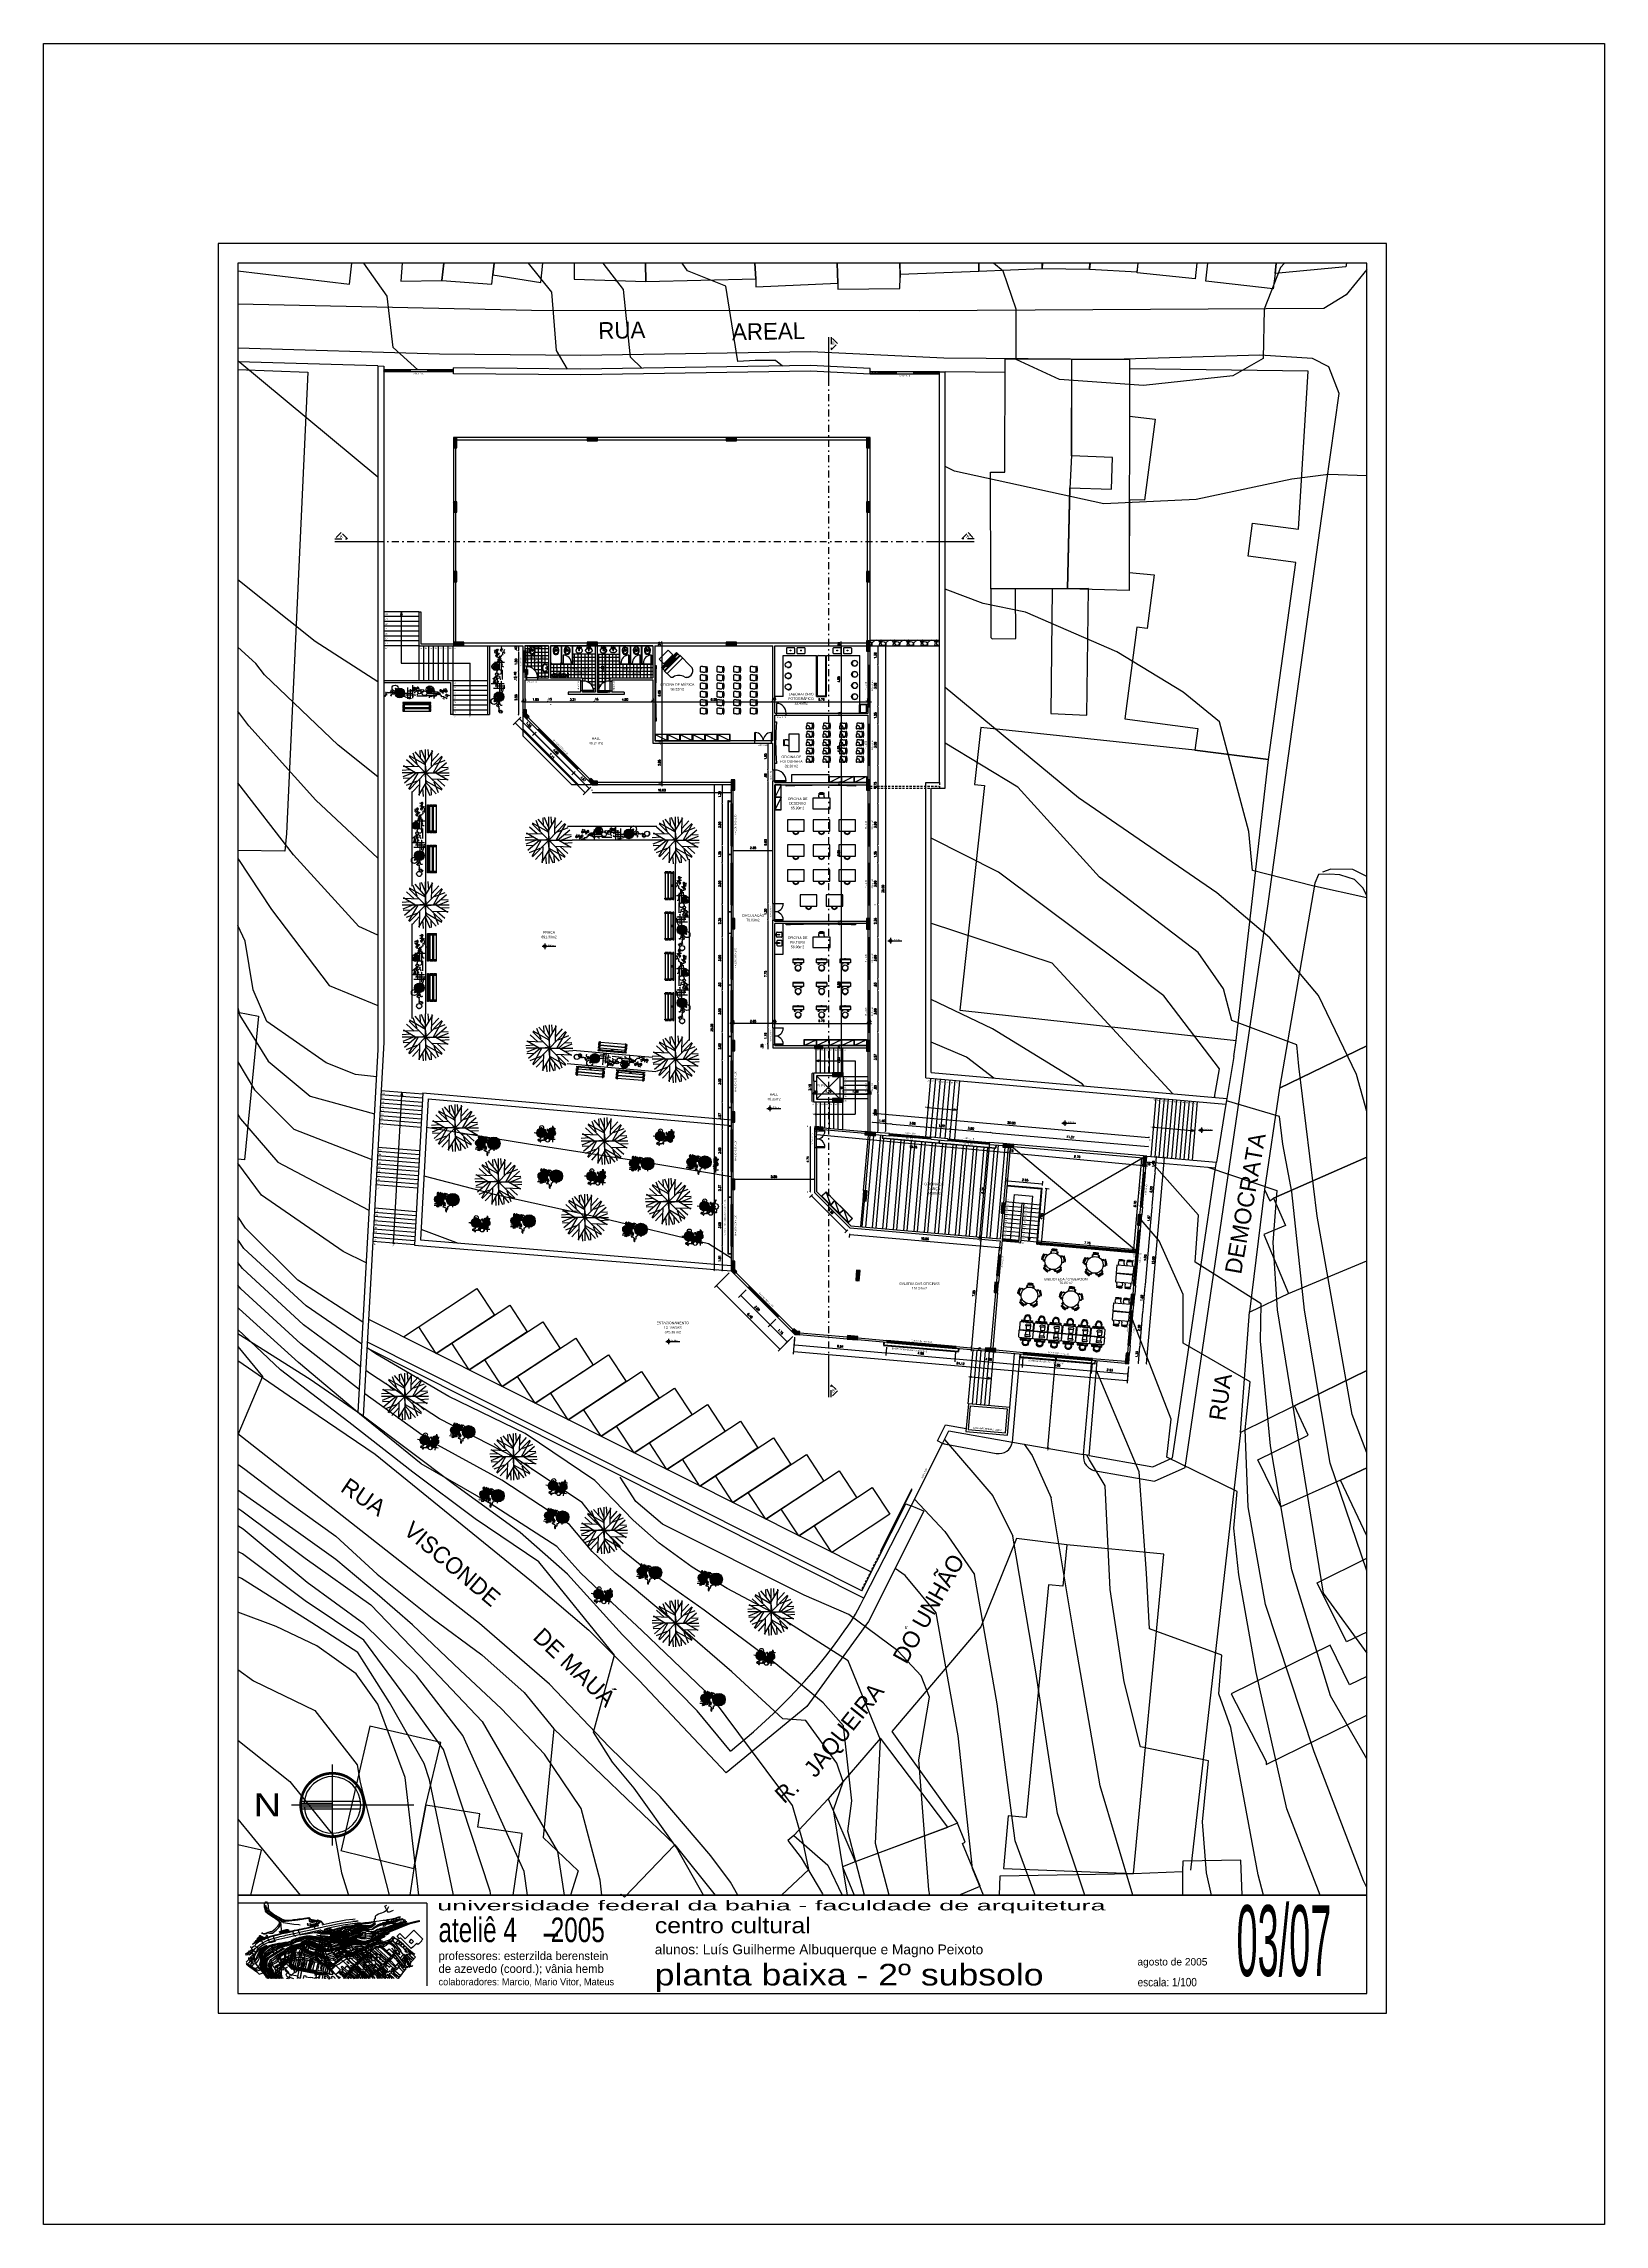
# Model space of a CAD drawing. Header units: millimetres. Extents: x 387 to 811, y 539 to 827.
# Drawn here: x 585.8 to 698.2, y 669.5 to 826.5 of the extents above; entities that cross this region are included whole.
import ezdxf
from ezdxf.enums import TextEntityAlignment as Align

# ---------------------------------------------------------------- set-up
doc = ezdxf.new("R2010")
doc.units = ezdxf.units.MM
doc.linetypes.add('DASHDOT', pattern=[1, 0.5, -0.25, 0, -0.25])
doc.linetypes.add('HIDDEN', pattern=[9.525, 6.35, -3.175])
for name, color, linetype in [('12', 115, 'Continuous'), ('7', 8, 'Continuous'), ('CORTE_PAPEL', 7, 'Continuous'), ('cuvas de nível', 51, 'Continuous'), ('ESQUADRIAS', 6, 'Continuous'), ('FORMATO', 6, 'Continuous'), ('LINHA DE CORTE', 1, 'DASHDOT'), ('LINHA FINA', 8, 'Continuous'), ('MOBILIARIO', 3, 'Continuous'), ('parede vista', 2, 'Continuous'), ('PAREDES EM CORTE', 5, 'Continuous'), ('pilar', 4, 'Continuous'), ('PROJEÇÕES', 8, 'HIDDEN'), ('SIMBOLOS', 4, 'Continuous'), ('TEXTO', 4, 'Continuous'), ('TEXTO 1', 4, 'Continuous'), ('vegetação', 112, 'Continuous')]:
    doc.layers.add(name, color=color, linetype=linetype)
doc.styles.add('ROMANS', font='romans')
doc.dimstyles.new('Cotas_trabalho', dxfattribs={"dimtxt": 0.15, "dimasz": 0.05, "dimexe": 0.2, "dimexo": 0.2, "dimgap": 0.1, "dimtad": 1, "dimzin": 4, "dimdsep": 46, "dimtxsty": 'ROMANS', "dimblk": 'DOT', "dimcen": 0.5, "dimclrd": 256, "dimclre": 256, "dimclrt": 256, "dimadec": 0, "dimazin": 0, "dimtfac": 0.666667, "dimtmove": 2, "dimatfit": 0, "dimldrblk": 'DOT', "dimfxl": 1, "dimtolj": 1, "dimtzin": 4, "dimarcsym": 0})
pattern_1 = [(45, (-452.20881, 852.58743), (-0.044194174, 0.044194174), [])]
pattern_2 = [(90, (-452.2088, 852.58743), (-0.25, 6e-17), []), (180, (-452.2088, 852.58743), (-6e-17, -0.25), [])]
pattern_3 = [(45, (144.11892, 853.51961), (-0.044194174, 0.044194174), [])]

# ---------------------------------------------------------------- blocks, each defined once
blk = doc.blocks.new('NORTE COR')
at = {"layer": 'TEXTO 1'}
for p, q in [((2516.85, 530.83, 21.5), (2516.85, 536.66, 21.5)), ((2514.59, 534.02, 21.5), (2518.87, 534.02, 21.5)), ((2514.67, 533.88, 21.5), (2516.85, 533.88, 21.5)), ((2513.92, 533.74, 21.5), (2522.71, 533.74, 21.5)), ((2514.59, 533.46, 21.5), (2518.87, 533.46, 21.5)), ((2514.67, 533.6, 21.5), (2516.85, 533.6, 21.5))]:
    blk.add_line(p, q, dxfattribs=at)
at = {"layer": 'TEXTO 1', "const_width": 0.194, "elevation": 21.5}
blk.add_lwpolyline([(2516.85, 531.46, 1), (2516.85, 536.02, 1)], format="xyb", close=True, dxfattribs=at)
at = {"layer": 'TEXTO 1'}
blk.add_arc((2516.85, 533.74, 21.5), 2.04, 184.0608, 175.9392, dxfattribs=at)
blk.add_solid([(2516.85, 533.6, 21.5), (2516.85, 533.88, 21.5), (2514.67, 533.6, 21.5), (2514.67, 533.88, 21.5)], dxfattribs=at)
at = {"layer": 'TEXTO 1', "width": 1.23}
blk.add_text('N', height=1.65, dxfattribs=at).set_placement((2511.19, 532.92))
blk = doc.blocks.new('vaso sanitário')
at = {"layer": 'MOBILIARIO'}
for p, q in [((535.05, 52.96), (535.05, 53.01)), ((535.09, 52.96), (535.09, 53.01))]:
    blk.add_line(p, q, dxfattribs=at)
for points in [[(535.12, 52.92, -0.166403), (535.13, 52.93), (535.17, 52.92, -0.147687), (535.22, 52.89, -0.13868), (535.24, 52.84, -0.056337), (535.26, 52.7, -0.03707), (535.25, 52.6, -0.071007), (535.21, 52.47, -0.183874), (535.17, 52.42, -0.096189), (535.07, 52.4, -0.096189), (534.97, 52.42, -0.183874), (534.92, 52.47, -0.071007), (534.88, 52.6, -0.03707), (534.87, 52.7, -0.056337), (534.89, 52.84, -0.13868), (534.92, 52.89, -0.147687), (534.97, 52.92), (535, 52.93, -0.166403), (535.01, 52.92)], [(535.07, 52.76, 0.06168), (534.99, 52.76, 0.039055), (534.98, 52.75, 0.304226), (534.92, 52.67, 0.074407), (534.95, 52.49, 0.256561), (535, 52.45, 0.06572), (535.07, 52.44, 0.068252)], [(535.07, 52.76, 0.06168), (534.99, 52.75, 0.039055), (534.98, 52.75, 0.304045), (534.93, 52.67, 0.074349), (534.96, 52.5, 0.256479), (535.01, 52.46, 0.065787), (535.07, 52.45, 0.065787)], [(535.07, 52.73, 0.0408), (535.02, 52.73), (535.02, 52.67, 0.057291), (535.03, 52.67, 0.350796), (535.07, 52.63, 0.350796)], [(535.1, 52.94), (535.1, 52.95, 0.414214), (535.08, 52.96), (535.05, 52.96, 0.414214), (535.03, 52.95), (535.03, 52.94)], [(535.07, 52.76, -0.06168), (535.14, 52.75, -0.039055), (535.15, 52.75, -0.304045), (535.2, 52.67, -0.074349), (535.17, 52.5, -0.256479), (535.13, 52.46, -0.065787), (535.07, 52.45, -0.065787)], [(535.07, 52.76, -0.06168), (535.14, 52.76, -0.039055), (535.15, 52.75, -0.304226), (535.21, 52.67, -0.074407), (535.18, 52.49, -0.256561), (535.13, 52.45, -0.06572), (535.07, 52.44, -0.068252)], [(535.07, 52.73, -0.0408), (535.11, 52.73), (535.11, 52.67, -0.057291), (535.11, 52.67, -0.350796), (535.07, 52.63, -0.350796)]]:
    blk.add_lwpolyline(points, format="xyb", dxfattribs=at)
for points in [[(535.07, 52.42, 0.082763), (535.16, 52.43, 0.191824), (535.21, 52.48, 0.041847), (535.24, 52.58, 0.10707), (535.24, 52.83, 0.077273), (535.22, 52.88, 0.212411), (535.17, 52.92, 0.040827), (535.15, 52.92, 0.014904), (535.14, 52.92, 0.025143), (535.13, 52.92, -0.029767), (535.11, 52.93, 0.034354), (535.07, 52.93, 0.034354), (535.02, 52.93, -0.029767), (535, 52.92, 0.025143), (535, 52.92, 0.014904), (534.98, 52.92, 0.040827), (534.97, 52.92, 0.212411), (534.91, 52.88, 0.077273), (534.9, 52.83, 0.10707), (534.9, 52.58, 0.041847), (534.93, 52.48, 0.191824), (534.98, 52.43, 0.082763)], [(535.03, 53.03), (535.1, 53.03), (535.1, 53.03, -0.414214), (535.08, 53.01), (535.05, 53.01, -0.414214), (535.03, 53.03)]]:
    blk.add_lwpolyline(points, format="xyb", close=True, dxfattribs=at)
for centre in [(534.99, 52.85), (535.14, 52.85)]:
    blk.add_circle(centre, 0.0075, dxfattribs=at)
for centre, radius, start, end in [((535.01, 52.91), 0.0286, 100.7284, 157.4355), ((535.07, 52.56), 0.389, 90.3224, 99.2049), ((535.06, 52.56), 0.389, 80.7951, 89.6776), ((535.12, 52.91), 0.0286, 22.5645, 79.2716)]:
    blk.add_arc(centre, radius, start, end, dxfattribs=at)
blk = doc.blocks.new('cuba do lavatório')
at = {"layer": 'MOBILIARIO'}
for p, q in [((535.9, 52.8), (535.89, 52.91)), ((535.96, 52.8), (535.97, 52.91))]:
    blk.add_line(p, q, dxfattribs=at)
for centre, radius in [((535.81, 52.91), 0.0326), ((535.81, 52.91), 0.0212), ((535.93, 52.69), 0.0212), ((536.05, 52.91), 0.0326), ((536.05, 52.91), 0.0212)]:
    blk.add_circle(centre, radius, dxfattribs=at)
for centre, radius, start, end in [((535.93, 52.91), 0.05, 317.7534, 222.2466), ((535.93, 52.91), 0.04, 349.8443, 190.1557), ((535.93, 52.8), 0.04, 143.4139, 36.5861), ((535.93, 52.8), 0.03, 180, 0)]:
    blk.add_arc(centre, radius, start, end, dxfattribs=at)
blk.add_ellipse((535.93, 52.69), major_axis=(-0.235, 0), ratio=0.714749, start_param=4.861692, end_param=10.846271, dxfattribs=at)
blk.add_open_spline([(535.89, 52.87), (535.85, 52.86), (535.81, 52.85), (535.72, 52.79), (535.68, 52.74), (535.69, 52.63), (535.73, 52.58), (535.84, 52.52), (535.92, 52.51), (536.06, 52.53), (536.12, 52.57), (536.18, 52.67), (536.18, 52.73), (536.11, 52.82), (536.05, 52.85), (535.98, 52.87), (535.97, 52.87), (535.97, 52.87)], degree=3, knots=[4.861692, 4.861692, 4.861692, 4.861692, 5.430609, 5.430609, 6.323813, 6.323813, 7.217016, 7.217016, 8.110219, 8.110219, 9.003422, 9.003422, 9.896625, 9.896625, 10.789828, 10.789828, 10.846271, 10.846271, 10.846271, 10.846271], dxfattribs=at)
blk = doc.blocks.new('mictorio')
at = {"layer": 'MOBILIARIO'}
for points in [[(534.16, 50.83), (534.16, 50.83, -0.008051), (534.16, 50.8, -0.08407), (534.15, 50.75, -0.022672), (534.14, 50.73, -0.027927), (534.13, 50.7, -0.144523), (534.06, 50.65, -0.34805), (533.87, 50.71, -0.162816), (533.87, 50.72), (533.87, 50.83), (533.87, 50.95, -0.162816), (533.87, 50.96, -0.34805), (534.06, 51.02, -0.144523), (534.13, 50.97, -0.027927), (534.14, 50.94, -0.022672), (534.15, 50.91, -0.08407), (534.16, 50.87, -0.008051), (534.16, 50.84)], [(534.12, 50.83), (534.12, 50.83, -0.102017), (534.1, 50.74, -0.100634), (534.07, 50.69, -0.31043), (534.03, 50.69, -0.029837), (534.02, 50.69, -0.193887), (533.97, 50.75, -0.096635), (533.95, 50.83, -0.096635), (533.97, 50.91, -0.193887), (534.02, 50.98, -0.029837), (534.03, 50.98, -0.31043), (534.07, 50.97, -0.100634), (534.1, 50.93, -0.102017), (534.12, 50.84)]]:
    blk.add_lwpolyline(points, format="xyb", close=True, dxfattribs=at)
for points in [[(533.93, 50.85, -0.100603), (533.95, 50.94, -0.114611), (533.99, 51, -0.309836), (534.08, 51.01, -0.309836)], [(533.93, 50.82, 0.100603), (533.95, 50.73, 0.114611), (533.99, 50.67, 0.309836), (534.08, 50.66, 0.309836)], [(534.03, 50.69), (534.03, 50.69, 0.189039), (534.07, 50.69, 0.189014), (534.13, 50.75, 0.116802), (534.14, 50.83, 0.116802), (534.13, 50.91, 0.189014), (534.07, 50.98, 0.189039), (534.03, 50.98), (534.03, 50.98)]]:
    blk.add_lwpolyline(points, format="xyb", dxfattribs=at)
for centre in [(533.91, 50.83), (534.02, 50.83)]:
    blk.add_circle(centre, 0.0243, dxfattribs=at)
blk = doc.blocks.new('lavatorio do sanitario')
at = {"layer": 'MOBILIARIO'}
for p, q in [((1040.42, 90.16), (1040.42, 90.3)), ((1040.68, 90.45), (1040.56, 90.46)), ((1040.68, 90.01), (1040.56, 90)), ((1040.73, 90.07), (1040.73, 90.39))]:
    blk.add_line(p, q, dxfattribs=at)
for points in [[(1040.84, 90.48), (1040.57, 90.51, 0.028479), (1040.55, 90.51, 0.123947), (1040.48, 90.49, 0.10565), (1040.42, 90.44, 0.087109), (1040.38, 90.36, 0.053242), (1040.37, 90.3), (1040.37, 90.16, 0.053242), (1040.38, 90.1, 0.087109), (1040.42, 90.02, 0.10565), (1040.48, 89.97, 0.123947), (1040.55, 89.95, 0.028479), (1040.57, 89.95), (1040.84, 89.98)], [(1040.55, 90.46, 0.123947), (1040.51, 90.45, 0.10565), (1040.46, 90.41, 0.087109), (1040.43, 90.35, 0.053242), (1040.42, 90.29, 0.053242)], [(1040.42, 90.17, 0.053242), (1040.43, 90.11, 0.087109), (1040.46, 90.05, 0.10565), (1040.51, 90.01, 0.123947), (1040.55, 90, 0.028479), (1040.56, 90, 0.028479)], [(1040.56, 90.46, 0.028479), (1040.55, 90.46, 0.028479)]]:
    blk.add_lwpolyline(points, format="xyb", dxfattribs=at)
for centre in [(1040.67, 90.23), (1040.78, 90.32), (1040.78, 90.23), (1040.78, 90.14)]:
    blk.add_circle(centre, 0.0242, dxfattribs=at)
for centre, start, end in [((1040.67, 90.39), 0, 83.4749), ((1040.67, 90.07), 276.5251, 0)]:
    blk.add_arc(centre, 0.06, start, end, dxfattribs=at)
blk = doc.blocks.new('barra de apoio')
at = {"layer": 'MOBILIARIO'}
for p, q in [((537.56, 53.03), (537.56, 52.99)), ((537.59, 53.03), (537.59, 52.99)), ((537.6, 52.98), (538.32, 52.98)), ((537.6, 52.95), (538.32, 52.95)), ((538.33, 53.03), (538.33, 52.99)), ((538.36, 53.03), (538.36, 52.99))]:
    blk.add_line(p, q, dxfattribs=at)
for centre, radius, start, end in [((537.6, 52.99), 0.04, 180, 270), ((537.6, 52.99), 0.01, 180, 270), ((538.32, 52.99), 0.01, 270, 360), ((538.32, 52.99), 0.04, 270, 360)]:
    blk.add_arc(centre, radius, start, end, dxfattribs=at)
blk = doc.blocks.new('barra de apoio 2')
at = {"layer": 'MOBILIARIO'}
for p, q in [((537.23, 52.7), (537.27, 52.7)), ((537.23, 52.67), (537.27, 52.67)), ((537.23, 51.93), (537.27, 51.93)), ((537.23, 51.9), (537.27, 51.9)), ((537.28, 51.94), (537.28, 52.66)), ((537.31, 51.94), (537.31, 52.66))]:
    blk.add_line(p, q, dxfattribs=at)
for centre, radius, start, end in [((537.27, 52.66), 0.04, 0, 90), ((537.27, 52.66), 0.01, 0, 90), ((537.27, 51.94), 0.04, 270, 0), ((537.27, 51.94), 0.01, 270, 0)]:
    blk.add_arc(centre, radius, start, end, dxfattribs=at)
blk = doc.blocks.new('porta para deficiente')
at = {"layer": 'ESQUADRIAS'}
blk.add_lwpolyline([(610.44, -142.83), (610.47, -142.83), (610.47, -142.03), (610.44, -142.03)], close=True, dxfattribs=at)
at = {"layer": 'LINHA FINA'}
for p, q in [((610.38, -142.25), (610.38, -142.61)), ((610.38, -142.25), (610.44, -142.25)), ((610.38, -142.61), (610.44, -142.61)), ((610.4, -142.27), (610.4, -142.59)), ((610.4, -142.27), (610.44, -142.27)), ((610.4, -142.59), (610.44, -142.59)), ((610.47, -142.25), (610.53, -142.25)), ((610.47, -142.27), (610.51, -142.27)), ((610.47, -142.59), (610.51, -142.59)), ((610.47, -142.61), (610.53, -142.61)), ((610.51, -142.27), (610.51, -142.59)), ((610.53, -142.25), (610.53, -142.61))]:
    blk.add_line(p, q, dxfattribs=at)
blk.add_arc((610.46, -142.82), 0.785, 358.9053, 88.9053, dxfattribs=at)
blk = doc.blocks.new('*X27')
at = {"color": 0}
for p, q in [((49.71, 9.48), (49.83, 9.6)), ((49.71, 9.53), (49.79, 9.6)), ((49.73, 9.45), (49.86, 9.59)), ((49.75, 9.43), (49.82, 9.5)), ((49.78, 9.41), (49.82, 9.45)), ((49.82, 9.4), (49.82, 9.41)), ((49.84, 9.52), (49.89, 9.57)), ((50.05, 9.5), (50.25, 9.7)), ((50.07, 9.48), (50.27, 9.68)), ((50.1, 9.46), (50.28, 9.65)), ((50.12, 9.71), (50.15, 9.74)), ((50.13, 9.67), (50.19, 9.73)), ((50.13, 9.63), (50.22, 9.72)), ((50.13, 9.45), (50.25, 9.57)), ((50.18, 9.46), (50.25, 9.53)), ((50.28, 9.6), (50.29, 9.61))]:
    blk.add_line(p, q, dxfattribs=at)
blk = doc.blocks.new('banco de praça')
at = {"layer": 'MOBILIARIO'}
for p, q in [((1036.55, 73.74), (1036.55, 73.82)), ((1036.55, 73.82), (1038.55, 73.82)), ((1038.55, 73.82), (1038.55, 73.74)), ((1038.55, 73.79), (1036.55, 73.79)), ((1038.55, 73.74), (1036.55, 73.74)), ((1036.55, 73.44), (1036.55, 73.64)), ((1036.55, 73.64), (1036.58, 73.64)), ((1036.58, 73.44), (1036.55, 73.44)), ((1036.55, 73.19), (1036.55, 73.39)), ((1036.55, 73.39), (1036.58, 73.39)), ((1036.58, 73.19), (1036.55, 73.19)), ((1036.59, 73.68), (1036.59, 73.73)), ((1036.65, 73.68), (1036.59, 73.68)), ((1036.59, 73.67), (1036.59, 73.17)), ((1036.65, 73.61), (1036.59, 73.61)), ((1036.65, 73.21), (1036.59, 73.21)), ((1036.59, 73.17), (1036.65, 73.17)), ((1036.65, 73.73), (1036.65, 73.68)), ((1036.65, 73.17), (1036.65, 73.67)), ((1036.65, 73.64), (1038.45, 73.64)), ((1036.65, 73.44), (1038.45, 73.44)), ((1038.45, 73.39), (1036.65, 73.39)), ((1038.44, 73.19), (1036.65, 73.19)), ((1037.52, 73.64), (1037.52, 73.73)), ((1037.58, 73.68), (1037.52, 73.68)), ((1037.52, 73.43), (1037.52, 73.39)), ((1037.58, 73.73), (1037.58, 73.64)), ((1037.58, 73.39), (1037.58, 73.44)), ((1038.45, 73.68), (1038.45, 73.73)), ((1038.51, 73.68), (1038.45, 73.68)), ((1038.45, 73.67), (1038.45, 73.17)), ((1038.51, 73.61), (1038.45, 73.61)), ((1038.45, 73.21), (1038.51, 73.21)), ((1038.45, 73.17), (1038.51, 73.17)), ((1038.51, 73.68), (1038.51, 73.73)), ((1038.51, 73.17), (1038.51, 73.67)), ((1038.51, 73.64), (1038.55, 73.64)), ((1038.55, 73.44), (1038.51, 73.44)), ((1038.51, 73.39), (1038.55, 73.39)), ((1038.55, 73.19), (1038.51, 73.19)), ((1038.55, 73.64), (1038.55, 73.44)), ((1038.55, 73.39), (1038.55, 73.19))]:
    blk.add_line(p, q, dxfattribs=at)
blk = doc.blocks.new('T2', base_point=(179.8, 122.9))
for p, q in [((158.7, 145.5), (148, 172.5)), ((179.8, 145.7), (153.4, 176.3)), ((166.7, 160.7), (165.8, 179.9)), ((179.3, 156.4), (169.4, 180.6)), ((179.7, 148.5), (197.8, 179.2)), ((179.8, 122.9), (179.8, 182.3)), ((187.6, 161.7), (186.2, 182.7)), ((163.4, 138.2), (122.5, 139.6)), ((150.5, 138.9), (131.2, 156.4)), ((137.9, 164.1), (179.8, 122.9)), ((179.4, 143), (138.6, 166.1)), ((179.8, 156.3), (179.3, 156.4)), ((181.7, 122.9), (179.5, 144.5))]:
    blk.add_line(p, q)
blk = doc.blocks.new('AHUA1PL2')
for p, q in [((-0.37, 1.07), (-0.4, 1.61)), ((-0.01, 0.95), (-0.29, 1.63)), ((0, 0), (0, 1.68)), ((0, 0.72), (0.51, 1.59)), ((0.22, 1.1), (0.18, 1.69)), ((-0.46, 0.43), (-1.62, 0.47)), ((-0.83, 0.45), (-1.38, 0.95)), ((-1.19, 1.17), (0, 0)), ((-0.01, 0.57), (-1.17, 1.22)), ((-0.6, 0.64), (-0.9, 1.41)), ((0, 0.64), (-0.75, 1.51)), ((0, 0.94), (-0.01, 0.95)), ((0.06, 0), (-0.01, 0.61))]:
    blk.add_line(p, q)
at = {"xscale": 0.02833333322, "yscale": 0.02833333322, "zscale": 0.02833333322}
for p, rotation in [((0, 0.01), 269.9999999999999), ((0, 0), 89.99999999999999), ((0, 0), 180)]:
    blk.add_blockref('T2', p, dxfattribs=dict(at, rotation=rotation))
blk = doc.blocks.new('mesa para computador')
at = {"layer": 'MOBILIARIO'}
for p, q in [((678.04, -142.85), (677.93, -142.85)), ((678.12, -142.78), (678.12, -143.23)), ((678.25, -142.78), (678.12, -142.78)), ((678.13, -142.79), (678.13, -143.07)), ((678.22, -142.79), (678.13, -142.79)), ((678.22, -142.79), (678.22, -143.07)), ((678.25, -142.79), (678.23, -142.79)), ((678.23, -142.79), (678.23, -142.81)), ((678.25, -142.81), (678.23, -142.81)), ((678.23, -142.83), (678.23, -142.9)), ((678.25, -142.83), (678.23, -142.83)), ((678.25, -142.79), (678.25, -142.81)), ((678.25, -142.83), (678.25, -142.9)), ((678.37, -142.8), (678.37, -143.15)), ((678.48, -142.8), (678.37, -142.8)), ((678.37, -142.8), (678.37, -142.8)), ((678.48, -142.8), (678.48, -143.16)), ((678.48, -142.8), (678.5, -142.82)), ((678.5, -142.82), (678.5, -143.13)), ((678.5, -142.82), (678.75, -142.84)), ((678.75, -142.84), (678.75, -143.11)), ((677.73, -143.07), (677.78, -143.07)), ((677.73, -143.1), (677.78, -143.1)), ((677.76, -142.97), (677.8, -142.99)), ((677.76, -143.19), (677.8, -143.17)), ((677.78, -142.95), (677.81, -142.97)), ((677.78, -143.21), (677.81, -143.19)), ((678.04, -142.88), (677.93, -142.88)), ((678.04, -143.28), (677.93, -143.28)), ((678.04, -143.31), (677.93, -143.31)), ((677.98, -142.88), (678.09, -142.88)), ((677.98, -143.28), (678.09, -143.28)), ((678.25, -143.23), (678.12, -143.23)), ((678.22, -143.07), (678.13, -143.07)), ((678.13, -143.08), (678.13, -143.14)), ((678.15, -143.08), (678.13, -143.08)), ((678.15, -143.14), (678.13, -143.14)), ((678.13, -143.15), (678.13, -143.22)), ((678.22, -143.15), (678.13, -143.15)), ((678.22, -143.22), (678.13, -143.22)), ((678.23, -143.32), (678.13, -143.34)), ((678.13, -143.34), (678.15, -143.4)), ((678.15, -143.08), (678.15, -143.1)), ((678.17, -143.1), (678.15, -143.1)), ((678.15, -143.12), (678.15, -143.14)), ((678.17, -143.12), (678.15, -143.12)), ((678.15, -143.4), (678.24, -143.37)), ((678.17, -143.1), (678.17, -143.12)), ((678.19, -143.08), (678.19, -143.14)), ((678.22, -143.08), (678.19, -143.08)), ((678.22, -143.14), (678.19, -143.14)), ((678.21, -143.38), (678.2, -143.32)), ((678.23, -143.34), (678.2, -143.34)), ((678.21, -143.36), (678.24, -143.35)), ((678.22, -143.08), (678.22, -143.14)), ((678.22, -143.15), (678.22, -143.22)), ((678.25, -142.9), (678.23, -142.9)), ((678.23, -142.91), (678.23, -142.99)), ((678.25, -142.91), (678.23, -142.91)), ((678.25, -142.99), (678.23, -142.99)), ((678.23, -143), (678.23, -143.07)), ((678.25, -143), (678.23, -143)), ((678.25, -143.07), (678.23, -143.07)), ((678.23, -143.08), (678.23, -143.14)), ((678.25, -143.08), (678.23, -143.08)), ((678.25, -143.14), (678.23, -143.14)), ((678.23, -143.15), (678.23, -143.22)), ((678.25, -143.15), (678.23, -143.15)), ((678.25, -143.22), (678.23, -143.22)), ((678.24, -143.37), (678.23, -143.32)), ((678.23, -143.32), (678.23, -143.32)), ((678.25, -142.91), (678.25, -142.99)), ((678.25, -143), (678.25, -143.07)), ((678.25, -143.08), (678.25, -143.14)), ((678.25, -143.15), (678.25, -143.22)), ((678.48, -143.16), (678.37, -143.15)), ((678.37, -143.15), (678.37, -143.15)), ((678.48, -143.16), (678.5, -143.13)), ((678.5, -143.13), (678.75, -143.11))]:
    blk.add_line(p, q, dxfattribs=at)
for points in [[(678.25, -143.48), (678.09, -143.48), (678.09, -142.72), (678.25, -142.72)], [(678.25, -143.26), (678.12, -143.26), (678.12, -143.44), (678.25, -143.44)]]:
    blk.add_lwpolyline(points, dxfattribs=at)
blk.add_lwpolyline([(678.3, -143.6), (678.8, -143.6), (678.8, -142.6), (678.3, -142.6), (678.25, -142.65), (678.25, -143.55)], close=True, dxfattribs=at)
for centre, radius, start, end in [((677.93, -143.08), 0.23, 90, 270), ((678.04, -142.87), 0.015, 270, 90), ((677.93, -143.08), 0.2, 90, 270), ((677.98, -143.08), 0.2, 90, 270), ((678.04, -143.3), 0.015, 270, 90)]:
    blk.add_arc(centre, radius, start, end, dxfattribs=at)
blk = doc.blocks.new('carteira')
at = {"layer": 'MOBILIARIO'}
for p, q in [((678.55, -147.9), (678.55, -147.75)), ((678.6, -147.7), (678.9, -147.7)), ((678.6, -148.1), (678.74, -148.1)), ((678.73, -147.7), (678.73, -147.64)), ((678.74, -147.94), (678.74, -148.1)), ((678.76, -147.7), (678.76, -147.64)), ((678.85, -147.89), (678.79, -147.89)), ((678.79, -148.15), (678.9, -148.15)), ((678.9, -147.7), (678.9, -147.84)), ((678.95, -147.9), (678.95, -147.75)), ((678.95, -148.05), (678.95, -148.1))]:
    blk.add_line(p, q, dxfattribs=at)
for points in [[(678.55, -147.9), (678.55, -148.05)], [(678.95, -147.9), (678.95, -148.05)]]:
    blk.add_lwpolyline(points, dxfattribs=at)
for centre, radius, start, end in [((678.57, -147.63), 0.025, 100.3211, 280.3211), ((678.6, -147.75), 0.05, 89.9812, 179.9812), ((678.6, -148.05), 0.05, 179.9812, 269.9812), ((678.75, -148.59), 1, 79.6413, 100.3211), ((678.75, -148.59), 0.95, 79.6413, 100.3211), ((678.79, -147.94), 0.05, 90, 180), ((678.79, -148.1), 0.05, 180, 270), ((678.85, -147.84), 0.05, 270, 0), ((678.9, -147.75), 0.05, 359.9812, 89.9812), ((678.9, -148.1), 0.05, 270, 0), ((678.92, -147.63), 0.025, 259.6413, 79.6413)]:
    blk.add_arc(centre, radius, start, end, dxfattribs=at)
blk = doc.blocks.new('bureau de aula')
at = {"layer": 'MOBILIARIO'}
for p, q in [((676.06, -147.83), (676.02, -147.83)), ((676.06, -147.86), (676.02, -147.86)), ((676.06, -147.99), (676.06, -147.69)), ((676.26, -147.64), (676.11, -147.64)), ((676.26, -148.04), (676.11, -148.04))]:
    blk.add_line(p, q, dxfattribs=at)
blk.add_lwpolyline([(677.11, -147.22), (676.36, -147.22), (676.36, -148.47), (677.11, -148.47)], close=True, dxfattribs=at)
for points in [[(676.26, -147.64), (676.36, -147.64)], [(676.26, -148.04), (676.36, -148.04)]]:
    blk.add_lwpolyline(points, dxfattribs=at)
for centre, radius, start, end in [((676.97, -147.84), 1, 169.6601, 190.3399), ((676.01, -147.67), 0.025, 349.6601, 169.6601), ((676.01, -148.02), 0.025, 190.3399, 10.3399), ((676.97, -147.84), 0.95, 169.6601, 190.3399), ((676.11, -147.69), 0.05, 90, 180), ((676.11, -147.99), 0.05, 180, 270)]:
    blk.add_arc(centre, radius, start, end, dxfattribs=at)
blk = doc.blocks.new('W-FRZ-P')
for p, q in [((1, -65), (1, -66)), ((58, -2), (13, -2)), ((58, -3), (13, -3)), ((58, -4), (13, -4)), ((58, -5), (13, -5)), ((58, -6), (13, -6)), ((58, -7), (13, -7)), ((70, -65), (70, -66))]:
    blk.add_line(p, q)
for points in [[(59, -8), (59, 0), (12, 0), (12, -8)], [(69, -65), (71, -65), (71, -8), (58, -8), (13, -8), (0, -8), (0, -65), (68, -65)], [(69, -66), (71, -66), (71, -71), (0, -71), (0, -66), (68, -66)], [(1, -71), (1, -73), (2, -73), (2, -72), (1, -72), (1, -72), (70, -72), (70, -71)], [(58, -8), (58, -1), (13, -1), (13, -8)]]:
    blk.add_lwpolyline(points)
for points in [[(69, -64), (69, -64, 0.414214), (69, -64), (69, -64, 0.414214), (69, -63), (66, -63, 0.414214), (66, -64), (66, -64, 0.414214), (66, -64), (68, -64)], [(68, -67), (66, -67, 0.414214), (66, -67), (66, -68, 0.414214), (66, -68), (69, -68, 0.414214), (69, -68), (69, -67, 0.414214), (69, -67), (69, -67)]]:
    blk.add_lwpolyline(points, format="xyb")
blk.add_lwpolyline([(68, -64), (68, -68, 0.414214), (68, -68), (68, -68, 0.414214), (69, -68), (69, -64, 0.414214), (68, -64), (68, -64, 0.414214)], format="xyb", close=True)
blk = doc.blocks.new('prancheta para desenho com banco')
at = {"layer": 'MOBILIARIO'}
blk.add_lwpolyline([(629.24, -153.87), (630.44, -153.87), (630.44, -153.07), (629.24, -153.07)], close=True, dxfattribs=at)
for centre, radius, start, end in [((629.84, -153.9), 0.21, 171.671, 8.329), ((629.84, -153.87), 0.2, 180, 0)]:
    blk.add_arc(centre, radius, start, end, dxfattribs=at)
blk = doc.blocks.new('armário')
at = {"layer": 'MOBILIARIO'}
blk.add_line((633.23, -151.32), (632.36, -150.9), dxfattribs=at)
for points in [[(633.24, -151.33), (633.24, -150.88), (632.34, -150.88), (632.34, -151.33)], [(633.23, -151.32), (633.23, -150.9), (632.36, -150.9), (632.36, -151.32)]]:
    blk.add_lwpolyline(points, close=True, dxfattribs=at)
blk = doc.blocks.new('piano')
at = {"layer": 'MOBILIARIO'}
for p, q in [((624.3, -142.11), (623.71, -142.11)), ((624.02, -142.11), (624.02, -143.68)), ((624.25, -142.11), (624.25, -143.68)), ((624.3, -142.11), (624.3, -143.68)), ((624.6, -142.13), (624.3, -142.13)), ((624.35, -143.35), (624.35, -142.44)), ((624.35, -142.44), (624.4, -142.44)), ((624.4, -142.44), (624.4, -143.35)), ((624.58, -142.18), (624.45, -142.18)), ((624.45, -142.18), (624.45, -143.61)), ((624.58, -142.23), (624.45, -142.23)), ((624.58, -142.27), (624.45, -142.27)), ((624.58, -142.32), (624.45, -142.32)), ((624.58, -142.36), (624.45, -142.36)), ((624.58, -142.41), (624.45, -142.41)), ((624.58, -142.45), (624.45, -142.45)), ((624.58, -142.5), (624.45, -142.5)), ((624.58, -142.54), (624.45, -142.54)), ((624.58, -142.58), (624.45, -142.58)), ((624.58, -142.63), (624.45, -142.63)), ((624.58, -142.67), (624.45, -142.67)), ((624.58, -142.72), (624.45, -142.72)), ((624.58, -142.76), (624.45, -142.76)), ((624.58, -142.81), (624.45, -142.81)), ((624.58, -142.85), (624.45, -142.85)), ((624.58, -143.61), (624.58, -142.18)), ((624.6, -143.66), (624.6, -142.13)), ((623.16, -143.68), (624.3, -143.68)), ((624.3, -143.66), (624.6, -143.66)), ((624.4, -143.35), (624.35, -143.35)), ((624.58, -142.9), (624.45, -142.9)), ((624.58, -142.94), (624.45, -142.94)), ((624.58, -142.98), (624.45, -142.98)), ((624.58, -143.03), (624.45, -143.03)), ((624.58, -143.07), (624.45, -143.07)), ((624.58, -143.12), (624.45, -143.12)), ((624.58, -143.16), (624.45, -143.16)), ((624.58, -143.21), (624.45, -143.21)), ((624.58, -143.25), (624.45, -143.25)), ((624.58, -143.3), (624.45, -143.3)), ((624.58, -143.34), (624.45, -143.34)), ((624.58, -143.38), (624.45, -143.38)), ((624.58, -143.43), (624.45, -143.43)), ((624.58, -143.47), (624.45, -143.47)), ((624.58, -143.52), (624.45, -143.52)), ((624.58, -143.56), (624.45, -143.56)), ((624.58, -143.61), (624.45, -143.61))]:
    blk.add_line(p, q, dxfattribs=at)
at = {"layer": 'MOBILIARIO', "const_width": 0.0381}
for points in [[(624.45, -142.25), (624.53, -142.25)], [(624.45, -142.34), (624.53, -142.34)], [(624.45, -142.43), (624.53, -142.43)], [(624.45, -142.47), (624.53, -142.47)], [(624.45, -142.52), (624.53, -142.52)], [(624.45, -142.6), (624.53, -142.6)], [(624.45, -142.69), (624.53, -142.69)], [(624.45, -142.74), (624.53, -142.74)], [(624.45, -142.83), (624.53, -142.83)], [(624.45, -142.91), (624.53, -142.91)], [(624.45, -142.96), (624.53, -142.96)], [(624.45, -143), (624.53, -143)], [(624.45, -143.1), (624.53, -143.1)], [(624.45, -143.18), (624.53, -143.18)], [(624.45, -143.23), (624.53, -143.23)], [(624.45, -143.32), (624.53, -143.32)], [(624.45, -143.4), (624.53, -143.4)], [(624.45, -143.45), (624.53, -143.45)], [(624.45, -143.54), (624.53, -143.54)]]:
    blk.add_lwpolyline(points, dxfattribs=at)
at = {"layer": 'MOBILIARIO'}
blk.add_lwpolyline([(625.14, -143.35), (625.14, -142.44), (624.68, -142.44), (624.68, -143.35)], close=True, dxfattribs=at)
for centre, radius, start, end in [((623.05, -143.11), 0.305, 105.9055, 132.5316), ((622.75, -142.06), 0.794, 285.9055, 346.5742), ((623.71, -142.31), 0.203, 90, 161.1598), ((623.16, -143.23), 0.457, 132.5316, 270)]:
    blk.add_arc(centre, radius, start, end, dxfattribs=at)
blk = doc.blocks.new('cadeira')
at = {"layer": 'MOBILIARIO'}
for p, q in [((625.63, -144.38), (625.56, -144.38)), ((625.63, -144.41), (625.56, -144.41)), ((625.63, -144.55), (625.63, -144.25)), ((625.83, -144.2), (625.68, -144.2)), ((626.03, -144.55), (626.03, -144.25)), ((625.83, -144.6), (625.68, -144.6))]:
    blk.add_line(p, q, dxfattribs=at)
for points in [[(625.83, -144.2), (625.98, -144.2)], [(625.83, -144.6), (625.98, -144.6)]]:
    blk.add_lwpolyline(points, dxfattribs=at)
for centre, radius, start, end in [((626.51, -144.4), 1, 169.6601, 190.3399), ((625.55, -144.22), 0.025, 349.6601, 169.6601), ((626.51, -144.4), 0.95, 169.6601, 190.3399), ((625.68, -144.25), 0.05, 90, 180), ((625.98, -144.25), 0.05, 0, 90), ((625.55, -144.57), 0.025, 190.3399, 10.3399), ((625.68, -144.55), 0.05, 180, 270), ((625.98, -144.55), 0.05, 270, 0)]:
    blk.add_arc(centre, radius, start, end, dxfattribs=at)
blk = doc.blocks.new('M-CAD17')
blk.add_circle((0, -3), 20)
blk.add_arc((0, 0), 21, 336.838, 203.162)
blk = doc.blocks.new('BANCO')
at = {"layer": 'MOBILIARIO', "xscale": 0.009999999999990905, "yscale": 0.009999999999990905, "zscale": 0.01, "rotation": 270}
blk.add_blockref('M-CAD17', (578.53, -141.72), dxfattribs=at)
blk = doc.blocks.new('cavalente com banco')
at = {"layer": 'MOBILIARIO'}
for p, q in [((1095.48, -90.89), (1095.48, -91.14)), ((1096.25, -90.89), (1096.25, -91.14)), ((1096.25, -91.14), (1095.48, -91.14)), ((1095.62, -91.14), (1095.59, -91.23)), ((1095.59, -91.23), (1095.69, -91.23)), ((1095.73, -91.14), (1095.69, -91.23)), ((1096, -91.14), (1096.03, -91.23)), ((1096.03, -91.23), (1096.13, -91.23)), ((1096.1, -91.14), (1096.13, -91.23))]:
    blk.add_line(p, q, dxfattribs=at)
for points in [[(1096.25, -90.87), (1095.48, -90.87), (1095.48, -90.89), (1096.25, -90.89)], [(1095.9, -90.85), (1095.82, -90.85), (1095.82, -90.87), (1095.9, -90.87)]]:
    blk.add_lwpolyline(points, close=True, dxfattribs=at)
at = {"layer": 'MOBILIARIO', "rotation": 270}
blk.add_blockref('BANCO', (1237.59, 487.01), dxfattribs=at)
blk = doc.blocks.new('mesa redonda da biblioteca')
at = {"layer": 'MOBILIARIO'}
for p, q in [((1159.24, -112.66), (1159.27, -112.65)), ((1159.37, -112.74), (1159.29, -112.63)), ((1159.3, -112.56), (1159.54, -112.39)), ((1159.37, -112.75), (1159.35, -112.76)), ((1159.41, -112.48), (1159.37, -112.43)), ((1159.43, -112.47), (1159.39, -112.41)), ((1159.7, -112.51), (1159.61, -112.4)), ((1159.63, -112.38), (1159.66, -112.36)), ((1159.69, -112.51), (1159.71, -112.5)), ((1160.03, -112.52), (1160.02, -112.5)), ((1160.04, -112.52), (1160.12, -112.41)), ((1160.08, -112.37), (1160.1, -112.39)), ((1160.19, -112.4), (1160.43, -112.57)), ((1160.3, -112.47), (1160.34, -112.42)), ((1160.32, -112.49), (1160.36, -112.44)), ((1160.36, -112.76), (1160.44, -112.64)), ((1160.36, -112.75), (1160.38, -112.77)), ((1160.46, -112.66), (1160.49, -112.67)), ((1159.13, -113.3), (1159.07, -113.32)), ((1159.14, -113.33), (1159.08, -113.35)), ((1159.18, -113.46), (1159.09, -113.17)), ((1159.12, -113.09), (1159.11, -113.06)), ((1159.26, -113.07), (1159.12, -113.11)), ((1159.26, -113.07), (1159.25, -113.04)), ((1159.38, -113.45), (1159.25, -113.49)), ((1159.26, -113.54), (1159.25, -113.52)), ((1159.38, -113.45), (1159.39, -113.47)), ((1159.63, -113.8), (1159.6, -113.8)), ((1159.65, -113.66), (1159.63, -113.66)), ((1159.65, -113.65), (1159.65, -113.8)), ((1160, -113.85), (1159.7, -113.85)), ((1159.84, -113.85), (1159.84, -113.91)), ((1159.87, -113.85), (1159.87, -113.91)), ((1160.05, -113.66), (1160.05, -113.8)), ((1160.06, -113.66), (1160.08, -113.66)), ((1160.11, -113.8), (1160.08, -113.8)), ((1160.33, -113.46), (1160.47, -113.51)), ((1160.33, -113.46), (1160.33, -113.49)), ((1160.46, -113.53), (1160.45, -113.56)), ((1160.46, -113.08), (1160.47, -113.06)), ((1160.46, -113.08), (1160.59, -113.13)), ((1160.62, -113.19), (1160.53, -113.47)), ((1160.57, -113.35), (1160.63, -113.37)), ((1160.58, -113.32), (1160.64, -113.34)), ((1160.61, -113.07), (1160.6, -113.1))]:
    blk.add_line(p, q, dxfattribs=at)
for points in [[(1159.11, -113.06), (1159.27, -113.01)], [(1159.12, -113.09), (1159.26, -113.04)], [(1159.24, -112.66), (1159.34, -112.79)], [(1159.27, -112.65), (1159.36, -112.77)], [(1159.63, -112.38), (1159.72, -112.51)], [(1159.66, -112.36), (1159.76, -112.5)], [(1160.08, -112.37), (1159.98, -112.5)], [(1160.1, -112.39), (1160.01, -112.51)], [(1160.46, -112.66), (1160.37, -112.78)], [(1160.49, -112.67), (1160.39, -112.81)], [(1160.61, -113.07), (1160.46, -113.02)], [(1159.25, -113.52), (1159.39, -113.47)], [(1159.26, -113.54), (1159.42, -113.49)], [(1159.6, -113.8), (1159.6, -113.63)], [(1159.63, -113.8), (1159.63, -113.64)], [(1160.08, -113.8), (1160.08, -113.65)], [(1160.11, -113.8), (1160.11, -113.64)], [(1160.45, -113.56), (1160.29, -113.51)], [(1160.46, -113.53), (1160.31, -113.48)], [(1160.6, -113.1), (1160.46, -113.06)]]:
    blk.add_lwpolyline(points, dxfattribs=at)
blk.add_circle((1159.86, -113.09), 0.6, dxfattribs=at)
for centre, radius, start, end in [((1159.24, -112.52), 0.025, 136.3399, 316.3399), ((1159.94, -113.19), 1, 115.6601, 136.3399), ((1159.94, -113.19), 0.95, 115.6601, 136.3399), ((1159.33, -112.6), 0.05, 126, 216), ((1159.52, -112.31), 0.025, 295.6601, 115.6601), ((1159.57, -112.43), 0.05, 36, 126), ((1160.16, -112.44), 0.05, 54, 144), ((1160.21, -112.32), 0.025, 64.3399, 244.3399), ((1159.79, -113.2), 0.95, 43.6601, 64.3399), ((1159.79, -113.2), 1, 43.6601, 64.3399), ((1160.4, -112.61), 0.05, 324, 54), ((1160.5, -112.53), 0.025, 223.6601, 43.6601), ((1159.01, -113.17), 0.025, 7.6601, 187.6601), ((1159.98, -113.04), 1, 187.6601, 208.3399), ((1159.98, -113.04), 0.95, 187.6601, 208.3399), ((1159.14, -113.16), 0.05, 108, 198), ((1159.12, -113.51), 0.025, 208.3399, 28.3399), ((1159.23, -113.44), 0.05, 198, 288), ((1159.7, -113.8), 0.05, 180, 270), ((1159.68, -113.92), 0.025, 79.6601, 259.6601), ((1159.85, -112.96), 1, 259.6601, 280.3399), ((1159.85, -112.96), 0.95, 259.6601, 280.3399), ((1160, -113.8), 0.05, 270, 0), ((1160.03, -113.92), 0.025, 280.3399, 100.3399), ((1160.48, -113.46), 0.05, 252, 342), ((1159.74, -113.06), 0.95, 331.6601, 352.3399), ((1160.59, -113.52), 0.025, 151.6601, 331.6601), ((1160.58, -113.17), 0.05, 342, 72), ((1159.74, -113.06), 1, 331.6601, 352.3399), ((1160.7, -113.19), 0.025, 352.3399, 172.3399)]:
    blk.add_arc(centre, radius, start, end, dxfattribs=at)
blk = doc.blocks.new('mesa da biblioteca')
at = {"layer": 'MOBILIARIO'}
for p, q in [((1161.28, -103.16), (1161.23, -103.16)), ((1161.28, -103.19), (1161.23, -103.19)), ((1161.28, -103.32), (1161.28, -103.02)), ((1161.48, -102.97), (1161.33, -102.97)), ((1161.48, -103.37), (1161.33, -103.37)), ((1161.48, -103.57), (1161.33, -103.57)), ((1161.28, -103.76), (1161.23, -103.76)), ((1161.28, -103.79), (1161.23, -103.79)), ((1161.28, -103.62), (1161.28, -103.92)), ((1161.48, -103.97), (1161.33, -103.97))]:
    blk.add_line(p, q, dxfattribs=at)
for points in [[(1161.48, -102.97), (1161.58, -102.97)], [(1161.48, -103.37), (1161.58, -103.37)], [(1161.48, -103.57), (1161.58, -103.57)], [(1161.48, -103.97), (1161.58, -103.97)]]:
    blk.add_lwpolyline(points, dxfattribs=at)
blk.add_lwpolyline([(1161.58, -104.07), (1162.18, -104.07), (1162.18, -102.87), (1161.58, -102.87)], close=True, dxfattribs=at)
for centre, radius, start, end in [((1162.18, -103.17), 1, 169.6601, 190.3399), ((1162.18, -103.77), 1, 169.6601, 190.3399), ((1161.22, -103), 0.025, 349.6601, 169.6601), ((1161.22, -103.35), 0.025, 190.3399, 10.3399), ((1161.22, -103.6), 0.025, 349.6601, 169.6601), ((1162.18, -103.17), 0.95, 169.6601, 190.3399), ((1162.18, -103.77), 0.95, 169.6601, 190.3399), ((1161.33, -103.02), 0.05, 90, 180), ((1161.33, -103.32), 0.05, 180, 270), ((1161.33, -103.62), 0.05, 90, 180), ((1161.22, -103.95), 0.025, 190.3399, 10.3399), ((1161.33, -103.92), 0.05, 180, 270)]:
    blk.add_arc(centre, radius, start, end, dxfattribs=at)
blk = doc.blocks.new('*X49')
at = {"color": 0}
for p, q in [((49.71, 9.48), (49.83, 9.6)), ((49.71, 9.53), (49.79, 9.6)), ((49.73, 9.45), (49.86, 9.59)), ((49.75, 9.43), (49.82, 9.5)), ((49.78, 9.41), (49.82, 9.45)), ((49.82, 9.4), (49.82, 9.41)), ((49.84, 9.52), (49.89, 9.57)), ((50.05, 9.5), (50.25, 9.7)), ((50.07, 9.48), (50.27, 9.68)), ((50.1, 9.46), (50.28, 9.65)), ((50.12, 9.71), (50.15, 9.74)), ((50.13, 9.67), (50.19, 9.73)), ((50.13, 9.63), (50.22, 9.72)), ((50.13, 9.45), (50.25, 9.57)), ((50.18, 9.46), (50.25, 9.53)), ((50.28, 9.6), (50.29, 9.61))]:
    blk.add_line(p, q, dxfattribs=at)
blk = doc.blocks.new('_DOT')
at = {"color": 0, "linetype": 'ByBlock'}
blk.add_line((-0.5, 0), (-1, 0), dxfattribs=at)
at = {"color": 0, "linetype": 'ByBlock', "const_width": 0.5}
blk.add_lwpolyline([(-0.25, 0, 1), (0.25, 0, 1)], format="xyb", close=True, dxfattribs=at)
blk = doc.blocks.new('*D163')
at = {"lineweight": -2}
for p, q in [((620.26, 779.12), (620.21, 779.12)), ((620.46, 779.12), (620.31, 779.12)), ((620.51, 779.12), (620.56, 779.12))]:
    blk.add_line(p, q, dxfattribs=at)
at = {"layer": 'Defpoints', "color": 0}
for p in [(620.31, 779.12, 54), (620.31, 779.12), (620.46, 779.12, 54)]:
    blk.add_point(p, dxfattribs=at)
at = {"lineweight": -2, "xscale": 0.05, "yscale": 0.05, "zscale": 0.05}
blk.add_blockref('_DOT', (620.31, 779.12), dxfattribs=at)
at = {"lineweight": -2, "xscale": 0.05, "yscale": 0.05, "zscale": 0.05, "rotation": 180}
blk.add_blockref('_DOT', (620.46, 779.12), dxfattribs=at)
at = {"insert": (620.39, 779.27), "char_height": 0.15, "attachment_point": 5, "style": 'ROMANS'}
blk.add_mtext('\\A1;.15', dxfattribs=at)
blk = doc.blocks.new('*D164')
at = {"lineweight": -2}
blk.add_line((620.36, 779.12), (622.11, 779.12), dxfattribs=at)
at = {"layer": 'Defpoints', "color": 0}
for p in [(620.31, 779.12, 54), (622.16, 779.12), (622.16, 779.12)]:
    blk.add_point(p, dxfattribs=at)
at = {"lineweight": -2, "xscale": 0.05, "yscale": 0.05, "zscale": 0.05, "rotation": 180}
blk.add_blockref('_DOT', (620.31, 779.12), dxfattribs=at)
at = {"lineweight": -2, "xscale": 0.05, "yscale": 0.05, "zscale": 0.05}
blk.add_blockref('_DOT', (622.16, 779.12), dxfattribs=at)
at = {"insert": (621.24, 779.3), "char_height": 0.15, "attachment_point": 5, "style": 'ROMANS'}
blk.add_mtext('\\A1;1.85', dxfattribs=at)
blk = doc.blocks.new('*D165')
at = {"lineweight": -2}
for p, q in [((622.11, 779.12), (622.06, 779.12)), ((622.16, 779.12), (622.31, 779.12)), ((622.36, 779.12), (622.41, 779.12))]:
    blk.add_line(p, q, dxfattribs=at)
at = {"layer": 'Defpoints', "color": 0}
for p in [(622.16, 779.12), (622.31, 779.12), (622.31, 779.12)]:
    blk.add_point(p, dxfattribs=at)
at = {"lineweight": -2, "xscale": 0.05, "yscale": 0.05, "zscale": 0.05}
blk.add_blockref('_DOT', (622.16, 779.12), dxfattribs=at)
at = {"lineweight": -2, "xscale": 0.05, "yscale": 0.05, "zscale": 0.05, "rotation": 180}
blk.add_blockref('_DOT', (622.31, 779.12), dxfattribs=at)
at = {"insert": (622.24, 779.32), "char_height": 0.15, "attachment_point": 5, "style": 'ROMANS'}
blk.add_mtext('\\A1;.15', dxfattribs=at)
blk = doc.blocks.new('*D166')
at = {"lineweight": -2}
for p, q in [((622.31, 778.94), (622.31, 778.92)), ((622.36, 779.12), (625.48, 779.12))]:
    blk.add_line(p, q, dxfattribs=at)
at = {"layer": 'Defpoints', "color": 0}
for p in [(622.31, 779.14), (625.53, 779.12), (625.53, 779.12)]:
    blk.add_point(p, dxfattribs=at)
at = {"lineweight": -2, "xscale": 0.05, "yscale": 0.05, "zscale": 0.05, "rotation": 180}
blk.add_blockref('_DOT', (622.31, 779.12), dxfattribs=at)
at = {"lineweight": -2, "xscale": 0.05, "yscale": 0.05, "zscale": 0.05}
blk.add_blockref('_DOT', (625.53, 779.12), dxfattribs=at)
at = {"insert": (623.92, 779.3), "char_height": 0.15, "attachment_point": 5, "style": 'ROMANS'}
blk.add_mtext('\\A1;3.21', dxfattribs=at)
blk = doc.blocks.new('*D167')
at = {"lineweight": -2}
for p, q in [((625.46, 779.12), (625.41, 779.12)), ((625.51, 779.12), (625.66, 779.12)), ((625.71, 779.12), (625.76, 779.12))]:
    blk.add_line(p, q, dxfattribs=at)
at = {"layer": 'Defpoints', "color": 0}
for p in [(625.51, 779.12), (625.66, 779.12), (625.66, 779.12)]:
    blk.add_point(p, dxfattribs=at)
at = {"lineweight": -2, "xscale": 0.05, "yscale": 0.05, "zscale": 0.05}
blk.add_blockref('_DOT', (625.51, 779.12), dxfattribs=at)
at = {"lineweight": -2, "xscale": 0.05, "yscale": 0.05, "zscale": 0.05, "rotation": 180}
blk.add_blockref('_DOT', (625.66, 779.12), dxfattribs=at)
at = {"insert": (625.59, 779.31), "char_height": 0.15, "attachment_point": 5, "style": 'ROMANS'}
blk.add_mtext('\\A1;.15', dxfattribs=at)
blk = doc.blocks.new('*D168')
at = {"lineweight": -2}
blk.add_line((625.71, 779.12), (629.61, 779.12), dxfattribs=at)
at = {"layer": 'Defpoints', "color": 0}
for p in [(625.66, 779.12), (629.66, 779.12), (629.66, 779.12)]:
    blk.add_point(p, dxfattribs=at)
at = {"lineweight": -2, "xscale": 0.05, "yscale": 0.05, "zscale": 0.05, "rotation": 180}
blk.add_blockref('_DOT', (625.66, 779.12), dxfattribs=at)
at = {"lineweight": -2, "xscale": 0.05, "yscale": 0.05, "zscale": 0.05}
blk.add_blockref('_DOT', (629.66, 779.12), dxfattribs=at)
at = {"insert": (627.66, 779.3), "char_height": 0.15, "attachment_point": 5, "style": 'ROMANS'}
blk.add_mtext('\\A1;4.00', dxfattribs=at)
blk = doc.blocks.new('*D169')
at = {"lineweight": -2}
for p, q in [((629.61, 779.12), (629.56, 779.12)), ((629.66, 779.12), (629.81, 779.12)), ((629.66, 778.94), (629.66, 778.92)), ((629.86, 779.12), (629.91, 779.12))]:
    blk.add_line(p, q, dxfattribs=at)
at = {"layer": 'Defpoints', "color": 0}
for p in [(629.66, 779.14), (629.81, 779.12), (629.81, 779.12)]:
    blk.add_point(p, dxfattribs=at)
at = {"lineweight": -2, "xscale": 0.05, "yscale": 0.05, "zscale": 0.05}
blk.add_blockref('_DOT', (629.66, 779.12), dxfattribs=at)
at = {"lineweight": -2, "xscale": 0.05, "yscale": 0.05, "zscale": 0.05, "rotation": 180}
blk.add_blockref('_DOT', (629.81, 779.12), dxfattribs=at)
at = {"insert": (629.74, 779.3), "char_height": 0.15, "attachment_point": 5, "style": 'ROMANS'}
blk.add_mtext('\\A1;.15', dxfattribs=at)
blk = doc.blocks.new('*D170')
at = {"lineweight": -2}
blk.add_line((629.86, 779.12), (638.26, 779.12), dxfattribs=at)
at = {"layer": 'Defpoints', "color": 0}
for p in [(629.81, 779.12), (638.31, 779.12), (638.31, 779.12)]:
    blk.add_point(p, dxfattribs=at)
at = {"lineweight": -2, "xscale": 0.05, "yscale": 0.05, "zscale": 0.05, "rotation": 180}
blk.add_blockref('_DOT', (629.81, 779.12), dxfattribs=at)
at = {"lineweight": -2, "xscale": 0.05, "yscale": 0.05, "zscale": 0.05}
blk.add_blockref('_DOT', (638.31, 779.12), dxfattribs=at)
at = {"insert": (634.06, 779.3), "char_height": 0.15, "attachment_point": 5, "style": 'ROMANS'}
blk.add_mtext('\\A1;8.50', dxfattribs=at)
blk = doc.blocks.new('*D171')
at = {"lineweight": -2}
for p, q in [((638.26, 779.12), (638.21, 779.12)), ((638.31, 779.12), (638.46, 779.12)), ((638.51, 779.12), (638.56, 779.12))]:
    blk.add_line(p, q, dxfattribs=at)
at = {"layer": 'Defpoints', "color": 0}
for p in [(638.31, 779.12), (638.46, 779.12), (638.46, 779.12)]:
    blk.add_point(p, dxfattribs=at)
at = {"lineweight": -2, "xscale": 0.05, "yscale": 0.05, "zscale": 0.05}
blk.add_blockref('_DOT', (638.31, 779.12), dxfattribs=at)
at = {"lineweight": -2, "xscale": 0.05, "yscale": 0.05, "zscale": 0.05, "rotation": 180}
blk.add_blockref('_DOT', (638.46, 779.12), dxfattribs=at)
at = {"insert": (638.39, 779.33), "char_height": 0.15, "attachment_point": 5, "style": 'ROMANS'}
blk.add_mtext('\\A1;.15', dxfattribs=at)
blk = doc.blocks.new('*D172')
at = {"lineweight": -2}
blk.add_line((638.51, 779.12), (645.11, 779.12), dxfattribs=at)
at = {"layer": 'Defpoints', "color": 0}
for p in [(638.46, 779.12), (645.16, 779.12), (645.16, 779.12)]:
    blk.add_point(p, dxfattribs=at)
at = {"lineweight": -2, "xscale": 0.05, "yscale": 0.05, "zscale": 0.05, "rotation": 180}
blk.add_blockref('_DOT', (638.46, 779.12), dxfattribs=at)
at = {"lineweight": -2, "xscale": 0.05, "yscale": 0.05, "zscale": 0.05}
blk.add_blockref('_DOT', (645.16, 779.12), dxfattribs=at)
at = {"insert": (641.81, 779.3), "char_height": 0.15, "attachment_point": 5, "style": 'ROMANS'}
blk.add_mtext('\\A1;6.70', dxfattribs=at)
blk = doc.blocks.new('*D173')
at = {"lineweight": -2}
for p, q in [((645.11, 779.12), (645.06, 779.12)), ((645.16, 779.12), (645.31, 779.12)), ((645.36, 779.12), (645.41, 779.12))]:
    blk.add_line(p, q, dxfattribs=at)
at = {"layer": 'Defpoints', "color": 0}
for p in [(645.16, 779.12), (645.31, 779.12), (645.31, 779.12)]:
    blk.add_point(p, dxfattribs=at)
at = {"lineweight": -2, "xscale": 0.05, "yscale": 0.05, "zscale": 0.05}
blk.add_blockref('_DOT', (645.16, 779.12), dxfattribs=at)
at = {"lineweight": -2, "xscale": 0.05, "yscale": 0.05, "zscale": 0.05, "rotation": 180}
blk.add_blockref('_DOT', (645.31, 779.12), dxfattribs=at)
at = {"insert": (645.16, 779.28), "char_height": 0.15, "attachment_point": 5, "style": 'ROMANS'}
blk.add_mtext('\\A1;.15', dxfattribs=at)
blk = doc.blocks.new('*D174')
at = {"lineweight": -2}
for p, q in [((625.71, 783.16), (626.41, 783.16)), ((626.21, 783.11), (626.21, 779.86)), ((625.71, 779.81), (626.41, 779.81))]:
    blk.add_line(p, q, dxfattribs=at)
at = {"layer": 'Defpoints', "color": 0}
for p in [(625.51, 783.16, 54), (625.51, 779.81, 54), (626.21, 779.81)]:
    blk.add_point(p, dxfattribs=at)
at = {"lineweight": -2, "xscale": 0.05, "yscale": 0.05, "zscale": 0.05}
for p, rotation in [((626.21, 783.16), 90), ((626.21, 779.81), 270)]:
    blk.add_blockref('_DOT', p, dxfattribs=dict(at, rotation=rotation))
at = {"insert": (626.04, 781.49), "char_height": 0.15, "attachment_point": 5, "rotation": 90, "style": 'ROMANS'}
blk.add_mtext('\\A1;3.35', dxfattribs=at)
blk = doc.blocks.new('*D175')
at = {"lineweight": -2}
for p, q in [((630.31, 783.41), (630.31, 783.46)), ((630.31, 783.36), (630.31, 783.16)), ((630.31, 783.11), (630.31, 783.06))]:
    blk.add_line(p, q, dxfattribs=at)
at = {"layer": 'Defpoints', "color": 0}
for p in [(630.31, 783.36, 54), (630.31, 783.16, 54), (630.31, 783.16)]:
    blk.add_point(p, dxfattribs=at)
at = {"lineweight": -2, "xscale": 0.05, "yscale": 0.05, "zscale": 0.05}
for p, rotation in [((630.31, 783.36), 270), ((630.31, 783.16), 90)]:
    blk.add_blockref('_DOT', p, dxfattribs=dict(at, rotation=rotation))
at = {"insert": (630.14, 783.27), "char_height": 0.15, "attachment_point": 5, "rotation": 90, "style": 'ROMANS'}
blk.add_mtext('\\A1;.20', dxfattribs=at)
blk = doc.blocks.new('*D176')
at = {"lineweight": -2}
for p, q in [((630.31, 783.11), (630.31, 776.36)), ((630.48, 776.31), (630.51, 776.31))]:
    blk.add_line(p, q, dxfattribs=at)
at = {"layer": 'Defpoints', "color": 0}
for p in [(630.31, 783.16, 54), (630.28, 776.31, 54), (630.31, 776.31)]:
    blk.add_point(p, dxfattribs=at)
at = {"lineweight": -2, "xscale": 0.05, "yscale": 0.05, "zscale": 0.05}
for p, rotation in [((630.31, 783.16), 90), ((630.31, 776.31), 270)]:
    blk.add_blockref('_DOT', p, dxfattribs=dict(at, rotation=rotation))
at = {"insert": (630.14, 779.74), "char_height": 0.15, "attachment_point": 5, "rotation": 90, "style": 'ROMANS'}
blk.add_mtext('\\A1;6.85', dxfattribs=at)
blk = doc.blocks.new('*D177')
at = {"lineweight": -2}
for p, q in [((630.31, 776.36), (630.31, 776.41)), ((630.31, 776.31), (630.31, 776.16)), ((630.31, 776.11), (630.31, 776.06)), ((630.48, 776.31), (630.51, 776.31)), ((630.48, 776.16), (630.51, 776.16))]:
    blk.add_line(p, q, dxfattribs=at)
at = {"layer": 'Defpoints', "color": 0}
for p in [(630.28, 776.31, 54), (630.28, 776.16, 54), (630.31, 776.16)]:
    blk.add_point(p, dxfattribs=at)
at = {"lineweight": -2, "xscale": 0.05, "yscale": 0.05, "zscale": 0.05}
for p, rotation in [((630.31, 776.31), 270), ((630.31, 776.16), 90)]:
    blk.add_blockref('_DOT', p, dxfattribs=dict(at, rotation=rotation))
at = {"insert": (630.17, 776.21), "char_height": 0.15, "attachment_point": 5, "rotation": 90, "style": 'ROMANS'}
blk.add_mtext('\\A1;.15', dxfattribs=at)
blk = doc.blocks.new('*D178')
at = {"lineweight": -2}
for p, q in [((630.31, 776.11), (630.31, 773.36)), ((630.48, 776.16), (630.51, 776.16)), ((630.3, 773.31), (630.11, 773.31))]:
    blk.add_line(p, q, dxfattribs=at)
at = {"layer": 'Defpoints', "color": 0}
for p in [(630.28, 776.16, 54), (630.31, 773.31), (630.5, 773.31, 54)]:
    blk.add_point(p, dxfattribs=at)
at = {"lineweight": -2, "xscale": 0.05, "yscale": 0.05, "zscale": 0.05}
for p, rotation in [((630.31, 776.16), 90), ((630.31, 773.31), 270)]:
    blk.add_blockref('_DOT', p, dxfattribs=dict(at, rotation=rotation))
at = {"insert": (630.14, 774.74), "char_height": 0.15, "attachment_point": 5, "rotation": 90, "style": 'ROMANS'}
blk.add_mtext('\\A1;2.85', dxfattribs=at)
blk = doc.blocks.new('*D179')
at = {"lineweight": -2}
for p, q in [((630.31, 773.36), (630.31, 773.41)), ((630.31, 773.31), (630.31, 773.16)), ((630.31, 773.11), (630.31, 773.06))]:
    blk.add_line(p, q, dxfattribs=at)
at = {"layer": 'Defpoints', "color": 0}
for p in [(630.31, 773.31), (630.31, 773.16), (630.31, 773.16)]:
    blk.add_point(p, dxfattribs=at)
at = {"lineweight": -2, "xscale": 0.05, "yscale": 0.05, "zscale": 0.05}
for p, rotation in [((630.31, 773.31), 270), ((630.31, 773.16), 90)]:
    blk.add_blockref('_DOT', p, dxfattribs=dict(at, rotation=rotation))
at = {"insert": (630.18, 773.2), "char_height": 0.15, "attachment_point": 5, "rotation": 90, "style": 'ROMANS'}
blk.add_mtext('\\A1;.15', dxfattribs=at)
blk = doc.blocks.new('*D180')
at = {"lineweight": -2}
for p, q in [((619.81, 783.16), (619.8, 783.16)), ((620, 783.11), (620, 782.81))]:
    blk.add_line(p, q, dxfattribs=at)
at = {"layer": 'Defpoints', "color": 0}
for p in [(620, 782.76), (620, 782.76), (620.01, 783.16)]:
    blk.add_point(p, dxfattribs=at)
at = {"lineweight": -2, "xscale": 0.05, "yscale": 0.05, "zscale": 0.05}
for p, rotation in [((620, 783.16), 90), ((620, 782.76), 270)]:
    blk.add_blockref('_DOT', p, dxfattribs=dict(at, rotation=rotation))
at = {"insert": (619.81, 782.94), "char_height": 0.15, "attachment_point": 5, "rotation": 90, "style": 'ROMANS'}
blk.add_mtext('\\A1;.40', dxfattribs=at)
blk = doc.blocks.new('*D181')
at = {"lineweight": -2}
blk.add_line((620, 782.71), (620, 781.31), dxfattribs=at)
at = {"layer": 'Defpoints', "color": 0}
for p in [(620, 782.76), (620, 781.26), (620, 781.26)]:
    blk.add_point(p, dxfattribs=at)
at = {"lineweight": -2, "xscale": 0.05, "yscale": 0.05, "zscale": 0.05}
for p, rotation in [((620, 782.76), 90), ((620, 781.26), 270)]:
    blk.add_blockref('_DOT', p, dxfattribs=dict(at, rotation=rotation))
at = {"insert": (619.82, 782.01), "char_height": 0.15, "attachment_point": 5, "rotation": 90, "style": 'ROMANS'}
blk.add_mtext('\\A1;1.50', dxfattribs=at)
blk = doc.blocks.new('*D182')
at = {"lineweight": -2}
blk.add_line((620, 781.21), (620, 780.91), dxfattribs=at)
at = {"layer": 'Defpoints', "color": 0}
for p in [(620, 781.26), (620, 780.86), (620, 780.86)]:
    blk.add_point(p, dxfattribs=at)
at = {"lineweight": -2, "xscale": 0.05, "yscale": 0.05, "zscale": 0.05}
for p, rotation in [((620, 781.26), 90), ((620, 780.86), 270)]:
    blk.add_blockref('_DOT', p, dxfattribs=dict(at, rotation=rotation))
at = {"insert": (619.76, 781.13), "char_height": 0.15, "attachment_point": 5, "rotation": 90, "style": 'ROMANS'}
blk.add_mtext('\\A1;.40', dxfattribs=at)
blk = doc.blocks.new('*D183')
at = {"lineweight": -2}
for p, q in [((620, 780.91), (620, 780.96)), ((620, 780.86), (620, 780.71)), ((620, 780.66), (620, 780.61))]:
    blk.add_line(p, q, dxfattribs=at)
at = {"layer": 'Defpoints', "color": 0}
for p in [(620, 780.86), (620, 780.71), (620, 780.71)]:
    blk.add_point(p, dxfattribs=at)
at = {"lineweight": -2, "xscale": 0.05, "yscale": 0.05, "zscale": 0.05}
for p, rotation in [((620, 780.86), 270), ((620, 780.71), 90)]:
    blk.add_blockref('_DOT', p, dxfattribs=dict(at, rotation=rotation))
at = {"insert": (619.77, 780.79), "char_height": 0.15, "attachment_point": 5, "rotation": 90, "style": 'ROMANS'}
blk.add_mtext('\\A1;.15', dxfattribs=at)
blk = doc.blocks.new('*D184')
at = {"lineweight": -2}
blk.add_line((620, 780.66), (620, 778.21), dxfattribs=at)
at = {"layer": 'Defpoints', "color": 0}
for p in [(620, 780.71), (620, 778.16), (620, 778.16)]:
    blk.add_point(p, dxfattribs=at)
at = {"lineweight": -2, "xscale": 0.05, "yscale": 0.05, "zscale": 0.05}
for p, rotation in [((620, 780.71), 90), ((620, 778.16), 270)]:
    blk.add_blockref('_DOT', p, dxfattribs=dict(at, rotation=rotation))
at = {"insert": (619.82, 779.44), "char_height": 0.15, "attachment_point": 5, "rotation": 90, "style": 'ROMANS'}
blk.add_mtext('\\A1;2.55', dxfattribs=at)
blk = doc.blocks.new('*D185')
at = {"lineweight": -2}
for p, q in [((625.31, 772.75), (625.31, 772.79)), ((625.36, 772.59), (635.26, 772.59)), ((635.31, 772.74), (635.31, 772.79))]:
    blk.add_line(p, q, dxfattribs=at)
at = {"layer": 'Defpoints', "color": 0}
for p in [(625.31, 772.55, 54), (635.31, 772.59), (635.31, 772.54, 54)]:
    blk.add_point(p, dxfattribs=at)
at = {"lineweight": -2, "xscale": 0.05, "yscale": 0.05, "zscale": 0.05, "rotation": 180}
blk.add_blockref('_DOT', (625.31, 772.59), dxfattribs=at)
at = {"lineweight": -2, "xscale": 0.05, "yscale": 0.05, "zscale": 0.05}
blk.add_blockref('_DOT', (635.31, 772.59), dxfattribs=at)
at = {"insert": (630.31, 772.76), "char_height": 0.15, "attachment_point": 5, "style": 'ROMANS'}
blk.add_mtext('\\A1;10.00', dxfattribs=at)
blk = doc.blocks.new('*D186')
at = {"lineweight": -2}
blk.add_line((643.23, 783.11), (643.23, 778.36), dxfattribs=at)
at = {"layer": 'Defpoints', "color": 0}
for p in [(643.23, 783.16, 54), (643.23, 778.31, 54), (643.23, 778.31)]:
    blk.add_point(p, dxfattribs=at)
at = {"lineweight": -2, "xscale": 0.05, "yscale": 0.05, "zscale": 0.05}
for p, rotation in [((643.23, 783.16), 90), ((643.23, 778.31), 270)]:
    blk.add_blockref('_DOT', p, dxfattribs=dict(at, rotation=rotation))
at = {"insert": (643.05, 780.74), "char_height": 0.15, "attachment_point": 5, "rotation": 90, "style": 'ROMANS'}
blk.add_mtext('\\A1;4.85', dxfattribs=at)
blk = doc.blocks.new('*D187')
at = {"lineweight": -2}
for p, q in [((643.03, 778.16), (643.03, 778.16)), ((643.23, 778.36), (643.23, 778.41)), ((643.23, 778.31), (643.23, 778.16)), ((643.23, 778.11), (643.23, 778.06))]:
    blk.add_line(p, q, dxfattribs=at)
at = {"layer": 'Defpoints', "color": 0}
for p in [(643.23, 778.31, 54), (643.23, 778.16, 54), (643.23, 778.16)]:
    blk.add_point(p, dxfattribs=at)
at = {"lineweight": -2, "xscale": 0.05, "yscale": 0.05, "zscale": 0.05}
for p, rotation in [((643.23, 778.31), 270), ((643.23, 778.16), 90)]:
    blk.add_blockref('_DOT', p, dxfattribs=dict(at, rotation=rotation))
at = {"insert": (643.09, 778.22), "char_height": 0.15, "attachment_point": 5, "rotation": 90, "style": 'ROMANS'}
blk.add_mtext('\\A1;.15', dxfattribs=at)
blk = doc.blocks.new('*D188')
at = {"lineweight": -2}
for p, q in [((643.03, 778.16), (643.03, 778.16)), ((643.23, 778.11), (643.23, 773.36)), ((643.06, 773.31), (643.03, 773.31))]:
    blk.add_line(p, q, dxfattribs=at)
at = {"layer": 'Defpoints', "color": 0}
for p in [(643.23, 778.16, 54), (643.23, 773.31), (643.26, 773.31, 54)]:
    blk.add_point(p, dxfattribs=at)
at = {"lineweight": -2, "xscale": 0.05, "yscale": 0.05, "zscale": 0.05}
for p, rotation in [((643.23, 778.16), 90), ((643.23, 773.31), 270)]:
    blk.add_blockref('_DOT', p, dxfattribs=dict(at, rotation=rotation))
at = {"insert": (643.05, 775.74), "char_height": 0.15, "attachment_point": 5, "rotation": 90, "style": 'ROMANS'}
blk.add_mtext('\\A1;4.85', dxfattribs=at)
blk = doc.blocks.new('*D189')
at = {"lineweight": -2}
for p, q in [((643.06, 773.31), (643.03, 773.31)), ((643.06, 773.16), (643.03, 773.16)), ((643.23, 773.36), (643.23, 773.41)), ((643.23, 773.31), (643.23, 773.16)), ((643.23, 773.11), (643.23, 773.06))]:
    blk.add_line(p, q, dxfattribs=at)
at = {"layer": 'Defpoints', "color": 0}
for p in [(643.23, 773.16), (643.26, 773.31, 54), (643.26, 773.16, 54)]:
    blk.add_point(p, dxfattribs=at)
at = {"lineweight": -2, "xscale": 0.05, "yscale": 0.05, "zscale": 0.05}
for p, rotation in [((643.23, 773.31), 270), ((643.23, 773.16), 90)]:
    blk.add_blockref('_DOT', p, dxfattribs=dict(at, rotation=rotation))
at = {"insert": (643.08, 773.23), "char_height": 0.15, "attachment_point": 5, "rotation": 90, "style": 'ROMANS'}
blk.add_mtext('\\A1;.15', dxfattribs=at)
blk = doc.blocks.new('*D190')
at = {"lineweight": -2}
for p, q in [((643.06, 773.16), (643.03, 773.16)), ((643.23, 773.11), (643.23, 763.36)), ((643.06, 763.31), (643.03, 763.31))]:
    blk.add_line(p, q, dxfattribs=at)
at = {"layer": 'Defpoints', "color": 0}
for p in [(643.26, 773.16, 54), (643.23, 763.31), (643.26, 763.31, 54)]:
    blk.add_point(p, dxfattribs=at)
at = {"lineweight": -2, "xscale": 0.05, "yscale": 0.05, "zscale": 0.05}
for p, rotation in [((643.23, 773.16), 90), ((643.23, 763.31), 270)]:
    blk.add_blockref('_DOT', p, dxfattribs=dict(at, rotation=rotation))
at = {"insert": (643.05, 768.24), "char_height": 0.15, "attachment_point": 5, "rotation": 90, "style": 'ROMANS'}
blk.add_mtext('\\A1;9.85', dxfattribs=at)
blk = doc.blocks.new('*D191')
at = {"lineweight": -2}
for p, q in [((643.06, 763.31), (643.03, 763.31)), ((643.06, 763.16), (643.03, 763.16)), ((643.23, 763.36), (643.23, 763.41)), ((643.23, 763.31), (643.23, 763.16)), ((643.23, 763.11), (643.23, 763.06))]:
    blk.add_line(p, q, dxfattribs=at)
at = {"layer": 'Defpoints', "color": 0}
for p in [(643.23, 763.16), (643.26, 763.31, 54), (643.26, 763.16, 54)]:
    blk.add_point(p, dxfattribs=at)
at = {"lineweight": -2, "xscale": 0.05, "yscale": 0.05, "zscale": 0.05}
for p, rotation in [((643.23, 763.31), 270), ((643.23, 763.16), 90)]:
    blk.add_blockref('_DOT', p, dxfattribs=dict(at, rotation=rotation))
at = {"insert": (643.06, 763.21), "char_height": 0.15, "attachment_point": 5, "rotation": 90, "style": 'ROMANS'}
blk.add_mtext('\\A1;.15', dxfattribs=at)
blk = doc.blocks.new('*D192')
at = {"lineweight": -2}
for p, q in [((643.06, 763.16), (643.03, 763.16)), ((643.23, 763.11), (643.23, 754.41)), ((643.06, 754.36), (643.03, 754.36))]:
    blk.add_line(p, q, dxfattribs=at)
at = {"layer": 'Defpoints', "color": 0}
for p in [(643.26, 763.16, 54), (643.23, 754.36), (643.26, 754.36, 54)]:
    blk.add_point(p, dxfattribs=at)
at = {"lineweight": -2, "xscale": 0.05, "yscale": 0.05, "zscale": 0.05}
for p, rotation in [((643.23, 763.16), 90), ((643.23, 754.36), 270)]:
    blk.add_blockref('_DOT', p, dxfattribs=dict(at, rotation=rotation))
at = {"insert": (643.05, 758.76), "char_height": 0.15, "attachment_point": 5, "rotation": 90, "style": 'ROMANS'}
blk.add_mtext('\\A1;8.80', dxfattribs=at)
blk = doc.blocks.new('*D193')
at = {"lineweight": -2}
for p, q in [((643.06, 754.36), (643.03, 754.36)), ((643.11, 754.21), (643.03, 754.21)), ((643.23, 754.41), (643.23, 754.46)), ((643.23, 754.36), (643.23, 754.21)), ((643.23, 754.16), (643.23, 754.11))]:
    blk.add_line(p, q, dxfattribs=at)
at = {"layer": 'Defpoints', "color": 0}
for p in [(643.23, 754.21), (643.26, 754.36, 54), (643.31, 754.21, 54)]:
    blk.add_point(p, dxfattribs=at)
at = {"lineweight": -2, "xscale": 0.05, "yscale": 0.05, "zscale": 0.05}
for p, rotation in [((643.23, 754.36), 270), ((643.23, 754.21), 90)]:
    blk.add_blockref('_DOT', p, dxfattribs=dict(at, rotation=rotation))
at = {"insert": (643.07, 754.28), "char_height": 0.15, "attachment_point": 5, "rotation": 90, "style": 'ROMANS'}
blk.add_mtext('\\A1;.15', dxfattribs=at)
blk = doc.blocks.new('*D194')
at = {"lineweight": -2}
for p, q in [((643.11, 754.21), (643.03, 754.21)), ((643.23, 754.16), (643.23, 752.46)), ((643.42, 752.41), (643.43, 752.41))]:
    blk.add_line(p, q, dxfattribs=at)
at = {"layer": 'Defpoints', "color": 0}
for p in [(643.31, 754.21, 54), (643.22, 752.41, 54), (643.23, 752.41)]:
    blk.add_point(p, dxfattribs=at)
at = {"lineweight": -2, "xscale": 0.05, "yscale": 0.05, "zscale": 0.05}
for p, rotation in [((643.23, 754.21), 90), ((643.23, 752.41), 270)]:
    blk.add_blockref('_DOT', p, dxfattribs=dict(at, rotation=rotation))
at = {"insert": (643.05, 753.31), "char_height": 0.15, "attachment_point": 5, "rotation": 90, "style": 'ROMANS'}
blk.add_mtext('\\A1;1.80', dxfattribs=at)
blk = doc.blocks.new('*D195')
at = {"lineweight": -2}
for p, q in [((643.23, 783.41), (643.23, 783.46)), ((643.23, 783.16), (643.23, 783.36)), ((643.23, 783.11), (643.23, 783.06))]:
    blk.add_line(p, q, dxfattribs=at)
at = {"layer": 'Defpoints', "color": 0}
for p in [(643.23, 783.36, 54), (643.23, 783.36), (643.23, 783.16, 54)]:
    blk.add_point(p, dxfattribs=at)
at = {"lineweight": -2, "xscale": 0.05, "yscale": 0.05, "zscale": 0.05}
for p, rotation in [((643.23, 783.36), 270), ((643.23, 783.16), 90)]:
    blk.add_blockref('_DOT', p, dxfattribs=dict(at, rotation=rotation))
at = {"insert": (643.06, 783.26), "char_height": 0.15, "attachment_point": 5, "rotation": 90, "style": 'ROMANS'}
blk.add_mtext('\\A1;.20', dxfattribs=at)
blk = doc.blocks.new('*D196')
at = {"lineweight": -2}
blk.add_line((641.15, 750.37), (641.15, 752.37), dxfattribs=at)
at = {"layer": 'Defpoints', "color": 0}
for p in [(641.15, 752.42, 54), (641.15, 752.42), (641.15, 750.32, 54)]:
    blk.add_point(p, dxfattribs=at)
at = {"lineweight": -2, "xscale": 0.05, "yscale": 0.05, "zscale": 0.05}
for p, rotation in [((641.15, 752.42), 90), ((641.15, 750.32), 270)]:
    blk.add_blockref('_DOT', p, dxfattribs=dict(at, rotation=rotation))
at = {"insert": (640.97, 751.37), "char_height": 0.15, "attachment_point": 5, "rotation": 90, "style": 'ROMANS'}
blk.add_mtext('\\A1;2.10', dxfattribs=at)
blk = doc.blocks.new('*D197')
at = {"lineweight": -2}
for p, q in [((641.21, 750.91), (641.16, 750.91)), ((641.26, 750.91), (641.46, 750.91)), ((641.51, 750.91), (641.56, 750.91))]:
    blk.add_line(p, q, dxfattribs=at)
at = {"layer": 'Defpoints', "color": 0}
for p in [(641.26, 750.91, 54), (641.46, 750.91, 54), (641.46, 750.91)]:
    blk.add_point(p, dxfattribs=at)
at = {"lineweight": -2, "xscale": 0.05, "yscale": 0.05, "zscale": 0.05}
blk.add_blockref('_DOT', (641.26, 750.91), dxfattribs=at)
at = {"lineweight": -2, "xscale": 0.05, "yscale": 0.05, "zscale": 0.05, "rotation": 180}
blk.add_blockref('_DOT', (641.46, 750.91), dxfattribs=at)
at = {"insert": (641.36, 751.05), "char_height": 0.15, "attachment_point": 5, "style": 'ROMANS'}
blk.add_mtext('\\A1;.20', dxfattribs=at)
blk = doc.blocks.new('*D198')
at = {"lineweight": -2}
for p, q in [((641.51, 750.91), (643.11, 750.91)), ((643.16, 750.76), (643.16, 751.11))]:
    blk.add_line(p, q, dxfattribs=at)
at = {"layer": 'Defpoints', "color": 0}
for p in [(641.46, 750.91, 54), (643.16, 750.91), (643.16, 750.56, 54)]:
    blk.add_point(p, dxfattribs=at)
at = {"lineweight": -2, "xscale": 0.05, "yscale": 0.05, "zscale": 0.05, "rotation": 180}
blk.add_blockref('_DOT', (641.46, 750.91), dxfattribs=at)
at = {"lineweight": -2, "xscale": 0.05, "yscale": 0.05, "zscale": 0.05}
blk.add_blockref('_DOT', (643.16, 750.91), dxfattribs=at)
at = {"insert": (642.31, 751.08), "char_height": 0.15, "attachment_point": 5, "style": 'ROMANS'}
blk.add_mtext('\\A1;1.70', dxfattribs=at)
blk = doc.blocks.new('*D199')
at = {"lineweight": -2}
for p, q in [((643.11, 750.91), (643.06, 750.91)), ((643.16, 750.76), (643.16, 751.11)), ((643.16, 750.91), (643.36, 750.91)), ((643.36, 751.1), (643.36, 751.11)), ((643.41, 750.91), (643.46, 750.91))]:
    blk.add_line(p, q, dxfattribs=at)
at = {"layer": 'Defpoints', "color": 0}
for p in [(643.16, 750.56, 54), (643.36, 750.91), (643.36, 750.9)]:
    blk.add_point(p, dxfattribs=at)
at = {"lineweight": -2, "xscale": 0.05, "yscale": 0.05, "zscale": 0.05}
blk.add_blockref('_DOT', (643.16, 750.91), dxfattribs=at)
at = {"lineweight": -2, "xscale": 0.05, "yscale": 0.05, "zscale": 0.05, "rotation": 180}
blk.add_blockref('_DOT', (643.36, 750.91), dxfattribs=at)
at = {"insert": (643.26, 751.33), "char_height": 0.15, "attachment_point": 5, "style": 'ROMANS'}
blk.add_mtext('\\A1;.20', dxfattribs=at)
blk = doc.blocks.new('*D200')
at = {"lineweight": -2}
for p, q in [((643.36, 751.1), (643.36, 751.11)), ((643.41, 750.91), (645.11, 750.91)), ((645.16, 751.08), (645.16, 751.11))]:
    blk.add_line(p, q, dxfattribs=at)
at = {"layer": 'Defpoints', "color": 0}
for p in [(643.36, 750.9), (645.16, 750.91), (645.16, 750.88, 54)]:
    blk.add_point(p, dxfattribs=at)
at = {"lineweight": -2, "xscale": 0.05, "yscale": 0.05, "zscale": 0.05, "rotation": 180}
blk.add_blockref('_DOT', (643.36, 750.91), dxfattribs=at)
at = {"lineweight": -2, "xscale": 0.05, "yscale": 0.05, "zscale": 0.05}
blk.add_blockref('_DOT', (645.16, 750.91), dxfattribs=at)
at = {"insert": (644.26, 751.08), "char_height": 0.15, "attachment_point": 5, "style": 'ROMANS'}
blk.add_mtext('\\A1;1.80', dxfattribs=at)
blk = doc.blocks.new('*D201')
at = {"lineweight": -2}
for p, q in [((645.11, 750.91), (645.06, 750.91)), ((645.16, 751.08), (645.16, 751.11)), ((645.16, 750.91), (645.31, 750.91)), ((645.31, 751.08), (645.31, 751.11)), ((645.36, 750.91), (645.41, 750.91))]:
    blk.add_line(p, q, dxfattribs=at)
at = {"layer": 'Defpoints', "color": 0}
for p in [(645.16, 750.88, 54), (645.31, 750.91), (645.31, 750.88, 54)]:
    blk.add_point(p, dxfattribs=at)
at = {"lineweight": -2, "xscale": 0.05, "yscale": 0.05, "zscale": 0.05}
blk.add_blockref('_DOT', (645.16, 750.91), dxfattribs=at)
at = {"lineweight": -2, "xscale": 0.05, "yscale": 0.05, "zscale": 0.05, "rotation": 180}
blk.add_blockref('_DOT', (645.31, 750.91), dxfattribs=at)
at = {"insert": (645.25, 751.03), "char_height": 0.15, "attachment_point": 5, "style": 'ROMANS'}
blk.add_mtext('\\A1;.15', dxfattribs=at)
blk = doc.blocks.new('*D202')
at = {"lineweight": -2}
for p, q in [((638.26, 755.97), (638.21, 755.97)), ((638.31, 755.83), (638.31, 756.17)), ((638.31, 755.97), (638.46, 755.97)), ((638.46, 755.84), (638.46, 756.17)), ((638.51, 755.97), (638.56, 755.97))]:
    blk.add_line(p, q, dxfattribs=at)
at = {"layer": 'Defpoints', "color": 0}
for p in [(638.31, 755.63, 54), (638.46, 755.97), (638.46, 755.64, 54)]:
    blk.add_point(p, dxfattribs=at)
at = {"lineweight": -2, "xscale": 0.05, "yscale": 0.05, "zscale": 0.05}
blk.add_blockref('_DOT', (638.31, 755.97), dxfattribs=at)
at = {"lineweight": -2, "xscale": 0.05, "yscale": 0.05, "zscale": 0.05, "rotation": 180}
blk.add_blockref('_DOT', (638.46, 755.97), dxfattribs=at)
at = {"insert": (638.4, 756.12), "char_height": 0.15, "attachment_point": 5, "style": 'ROMANS'}
blk.add_mtext('\\A1;.15', dxfattribs=at)
blk = doc.blocks.new('*D203')
at = {"lineweight": -2}
for p, q in [((638.46, 755.84), (638.46, 756.17)), ((638.51, 755.97), (645.11, 755.97))]:
    blk.add_line(p, q, dxfattribs=at)
at = {"layer": 'Defpoints', "color": 0}
for p in [(638.46, 755.64, 54), (645.16, 755.97), (645.16, 755.97)]:
    blk.add_point(p, dxfattribs=at)
at = {"lineweight": -2, "xscale": 0.05, "yscale": 0.05, "zscale": 0.05, "rotation": 180}
blk.add_blockref('_DOT', (638.46, 755.97), dxfattribs=at)
at = {"lineweight": -2, "xscale": 0.05, "yscale": 0.05, "zscale": 0.05}
blk.add_blockref('_DOT', (645.16, 755.97), dxfattribs=at)
at = {"insert": (641.81, 756.15), "char_height": 0.15, "attachment_point": 5, "style": 'ROMANS'}
blk.add_mtext('\\A1;6.70', dxfattribs=at)
blk = doc.blocks.new('*D204')
at = {"lineweight": -2}
for p, q in [((645.11, 755.97), (645.06, 755.97)), ((645.16, 755.97), (645.31, 755.97)), ((645.36, 755.97), (645.41, 755.97))]:
    blk.add_line(p, q, dxfattribs=at)
at = {"layer": 'Defpoints', "color": 0}
for p in [(645.16, 755.97), (645.31, 755.97), (645.31, 755.97)]:
    blk.add_point(p, dxfattribs=at)
at = {"lineweight": -2, "xscale": 0.05, "yscale": 0.05, "zscale": 0.05}
blk.add_blockref('_DOT', (645.16, 755.97), dxfattribs=at)
at = {"lineweight": -2, "xscale": 0.05, "yscale": 0.05, "zscale": 0.05, "rotation": 180}
blk.add_blockref('_DOT', (645.31, 755.97), dxfattribs=at)
at = {"insert": (645.24, 756.13), "char_height": 0.15, "attachment_point": 5, "style": 'ROMANS'}
blk.add_mtext('\\A1;.15', dxfattribs=at)
blk = doc.blocks.new('*D205')
at = {"lineweight": -2}
blk.add_line((638.27, 755.96), (635.51, 755.96), dxfattribs=at)
at = {"layer": 'Defpoints', "color": 0}
for p in [(635.46, 755.96, 54), (635.46, 755.96), (638.32, 755.96)]:
    blk.add_point(p, dxfattribs=at)
at = {"lineweight": -2, "xscale": 0.05, "yscale": 0.05, "zscale": 0.05, "rotation": 180}
blk.add_blockref('_DOT', (635.46, 755.96), dxfattribs=at)
at = {"lineweight": -2, "xscale": 0.05, "yscale": 0.05, "zscale": 0.05}
blk.add_blockref('_DOT', (638.32, 755.96), dxfattribs=at)
at = {"insert": (636.89, 756.14), "char_height": 0.15, "attachment_point": 5, "style": 'ROMANS'}
blk.add_mtext('\\A1;2.85', dxfattribs=at)
blk = doc.blocks.new('*D206')
at = {"lineweight": -2}
for p, q in [((635.26, 755.96), (635.21, 755.96)), ((635.46, 755.96), (635.31, 755.96)), ((635.51, 755.96), (635.56, 755.96))]:
    blk.add_line(p, q, dxfattribs=at)
at = {"layer": 'Defpoints', "color": 0}
for p in [(635.31, 755.96, 54), (635.31, 755.96), (635.46, 755.96, 54)]:
    blk.add_point(p, dxfattribs=at)
at = {"lineweight": -2, "xscale": 0.05, "yscale": 0.05, "zscale": 0.05}
blk.add_blockref('_DOT', (635.31, 755.96), dxfattribs=at)
at = {"lineweight": -2, "xscale": 0.05, "yscale": 0.05, "zscale": 0.05, "rotation": 180}
blk.add_blockref('_DOT', (635.46, 755.96), dxfattribs=at)
at = {"insert": (635.39, 756.1), "char_height": 0.15, "attachment_point": 5, "style": 'ROMANS'}
blk.add_mtext('\\A1;.15', dxfattribs=at)
blk = doc.blocks.new('*D207')
at = {"lineweight": -2}
blk.add_line((637.96, 776.11), (637.96, 774.26), dxfattribs=at)
at = {"layer": 'Defpoints', "color": 0}
for p in [(637.96, 776.16), (637.96, 774.21), (637.96, 774.21)]:
    blk.add_point(p, dxfattribs=at)
at = {"lineweight": -2, "xscale": 0.05, "yscale": 0.05, "zscale": 0.05}
for p, rotation in [((637.96, 776.16), 90), ((637.96, 774.21), 270)]:
    blk.add_blockref('_DOT', p, dxfattribs=dict(at, rotation=rotation))
at = {"insert": (637.78, 775.19), "char_height": 0.15, "attachment_point": 5, "rotation": 90, "style": 'ROMANS'}
blk.add_mtext('\\A1;1.95', dxfattribs=at)
blk = doc.blocks.new('*D208')
at = {"lineweight": -2}
blk.add_line((637.96, 774.16), (637.96, 773.46), dxfattribs=at)
at = {"layer": 'Defpoints', "color": 0}
for p in [(637.96, 774.21), (637.96, 773.41), (637.96, 773.41)]:
    blk.add_point(p, dxfattribs=at)
at = {"lineweight": -2, "xscale": 0.05, "yscale": 0.05, "zscale": 0.05}
for p, rotation in [((637.96, 774.21), 90), ((637.96, 773.41), 270)]:
    blk.add_blockref('_DOT', p, dxfattribs=dict(at, rotation=rotation))
at = {"insert": (637.78, 773.81), "char_height": 0.15, "attachment_point": 5, "rotation": 90, "style": 'ROMANS'}
blk.add_mtext('\\A1;.80', dxfattribs=at)
blk = doc.blocks.new('*D209')
at = {"lineweight": -2}
blk.add_line((637.96, 773.36), (637.96, 764.66), dxfattribs=at)
at = {"layer": 'Defpoints', "color": 0}
for p in [(637.96, 773.41), (637.96, 764.61), (637.96, 764.61)]:
    blk.add_point(p, dxfattribs=at)
at = {"lineweight": -2, "xscale": 0.05, "yscale": 0.05, "zscale": 0.05}
for p, rotation in [((637.96, 773.41), 90), ((637.96, 764.61), 270)]:
    blk.add_blockref('_DOT', p, dxfattribs=dict(at, rotation=rotation))
at = {"insert": (637.78, 769.01), "char_height": 0.15, "attachment_point": 5, "rotation": 90, "style": 'ROMANS'}
blk.add_mtext('\\A1;8.80', dxfattribs=at)
blk = doc.blocks.new('*D210')
at = {"lineweight": -2}
blk.add_line((637.96, 764.56), (637.96, 763.46), dxfattribs=at)
at = {"layer": 'Defpoints', "color": 0}
for p in [(637.96, 764.61), (637.96, 763.41), (637.96, 763.41)]:
    blk.add_point(p, dxfattribs=at)
at = {"lineweight": -2, "xscale": 0.05, "yscale": 0.05, "zscale": 0.05}
for p, rotation in [((637.96, 764.61), 90), ((637.96, 763.41), 270)]:
    blk.add_blockref('_DOT', p, dxfattribs=dict(at, rotation=rotation))
at = {"insert": (637.78, 764.01), "char_height": 0.15, "attachment_point": 5, "rotation": 90, "style": 'ROMANS'}
blk.add_mtext('\\A1;1.20', dxfattribs=at)
blk = doc.blocks.new('*D211')
at = {"lineweight": -2}
blk.add_line((637.96, 763.36), (637.96, 755.71), dxfattribs=at)
at = {"layer": 'Defpoints', "color": 0}
for p in [(637.96, 763.41), (637.96, 755.66), (637.96, 755.66)]:
    blk.add_point(p, dxfattribs=at)
at = {"lineweight": -2, "xscale": 0.05, "yscale": 0.05, "zscale": 0.05}
for p, rotation in [((637.96, 763.41), 90), ((637.96, 755.66), 270)]:
    blk.add_blockref('_DOT', p, dxfattribs=dict(at, rotation=rotation))
at = {"insert": (637.78, 759.53), "char_height": 0.15, "attachment_point": 5, "rotation": 90, "style": 'ROMANS'}
blk.add_mtext('\\A1;7.75', dxfattribs=at)
blk = doc.blocks.new('*D212')
at = {"lineweight": -2}
for p, q in [((637.96, 755.61), (637.96, 754.52)), ((637.76, 754.47), (637.76, 754.47))]:
    blk.add_line(p, q, dxfattribs=at)
at = {"layer": 'Defpoints', "color": 0}
for p in [(637.96, 755.66), (637.96, 754.47), (637.96, 754.47)]:
    blk.add_point(p, dxfattribs=at)
at = {"lineweight": -2, "xscale": 0.05, "yscale": 0.05, "zscale": 0.05}
for p, rotation in [((637.96, 755.66), 90), ((637.96, 754.47), 270)]:
    blk.add_blockref('_DOT', p, dxfattribs=dict(at, rotation=rotation))
at = {"insert": (637.78, 755.07), "char_height": 0.15, "attachment_point": 5, "rotation": 90, "style": 'ROMANS'}
blk.add_mtext('\\A1;1.19', dxfattribs=at)
blk = doc.blocks.new('*D213')
at = {"lineweight": -2}
for p, q in [((637.77, 754.46), (637.76, 754.46)), ((637.96, 754.51), (637.96, 754.56)), ((637.96, 754.46), (637.96, 754.21)), ((637.96, 754.16), (637.96, 754.11))]:
    blk.add_line(p, q, dxfattribs=at)
at = {"layer": 'Defpoints', "color": 0}
for p in [(637.96, 754.21), (637.96, 754.21), (637.97, 754.46)]:
    blk.add_point(p, dxfattribs=at)
at = {"lineweight": -2, "xscale": 0.05, "yscale": 0.05, "zscale": 0.05}
for p, rotation in [((637.96, 754.46), 270), ((637.96, 754.21), 90)]:
    blk.add_blockref('_DOT', p, dxfattribs=dict(at, rotation=rotation))
at = {"insert": (637.53, 754.33), "char_height": 0.15, "attachment_point": 5, "rotation": 90, "style": 'ROMANS'}
blk.add_mtext('\\A1;.25', dxfattribs=at)
blk = doc.blocks.new('*D214')
at = {"lineweight": -2}
blk.add_line((645.86, 783.11), (645.86, 781.82), dxfattribs=at)
at = {"layer": 'Defpoints', "color": 0}
for p in [(645.86, 783.16), (645.86, 781.77), (645.86, 781.77)]:
    blk.add_point(p, dxfattribs=at)
at = {"lineweight": -2, "xscale": 0.05, "yscale": 0.05, "zscale": 0.05}
for p, rotation in [((645.86, 783.16), 90), ((645.86, 781.77), 270)]:
    blk.add_blockref('_DOT', p, dxfattribs=dict(at, rotation=rotation))
at = {"insert": (645.69, 782.46), "char_height": 0.15, "attachment_point": 5, "rotation": 90, "style": 'ROMANS'}
blk.add_mtext('\\A1;1.39', dxfattribs=at)
blk = doc.blocks.new('*D215')
at = {"lineweight": -2}
blk.add_line((645.86, 781.72), (645.86, 778.82), dxfattribs=at)
at = {"layer": 'Defpoints', "color": 0}
for p in [(645.86, 781.77), (645.86, 778.77), (645.86, 778.77)]:
    blk.add_point(p, dxfattribs=at)
at = {"lineweight": -2, "xscale": 0.05, "yscale": 0.05, "zscale": 0.05}
for p, rotation in [((645.86, 781.77), 90), ((645.86, 778.77), 270)]:
    blk.add_blockref('_DOT', p, dxfattribs=dict(at, rotation=rotation))
at = {"insert": (645.69, 780.27), "char_height": 0.15, "attachment_point": 5, "rotation": 90, "style": 'ROMANS'}
blk.add_mtext('\\A1;3.00', dxfattribs=at)
blk = doc.blocks.new('*D216')
at = {"lineweight": -2}
blk.add_line((645.86, 778.72), (645.86, 777.57), dxfattribs=at)
at = {"layer": 'Defpoints', "color": 0}
for p in [(645.86, 778.77), (645.86, 777.52), (645.86, 777.52)]:
    blk.add_point(p, dxfattribs=at)
at = {"lineweight": -2, "xscale": 0.05, "yscale": 0.05, "zscale": 0.05}
for p, rotation in [((645.86, 778.77), 90), ((645.86, 777.52), 270)]:
    blk.add_blockref('_DOT', p, dxfattribs=dict(at, rotation=rotation))
at = {"insert": (645.69, 778.14), "char_height": 0.15, "attachment_point": 5, "rotation": 90, "style": 'ROMANS'}
blk.add_mtext('\\A1;1.25', dxfattribs=at)
blk = doc.blocks.new('*D217')
at = {"lineweight": -2}
blk.add_line((645.86, 777.47), (645.86, 774.57), dxfattribs=at)
at = {"layer": 'Defpoints', "color": 0}
for p in [(645.86, 777.52), (645.86, 774.52), (645.86, 774.52)]:
    blk.add_point(p, dxfattribs=at)
at = {"lineweight": -2, "xscale": 0.05, "yscale": 0.05, "zscale": 0.05}
for p, rotation in [((645.86, 777.52), 90), ((645.86, 774.52), 270)]:
    blk.add_blockref('_DOT', p, dxfattribs=dict(at, rotation=rotation))
at = {"insert": (645.69, 776.02), "char_height": 0.15, "attachment_point": 5, "rotation": 90, "style": 'ROMANS'}
blk.add_mtext('\\A1;3.00', dxfattribs=at)
blk = doc.blocks.new('*D218')
at = {"lineweight": -2}
blk.add_line((645.86, 774.47), (645.86, 771.82), dxfattribs=at)
at = {"layer": 'Defpoints', "color": 0}
for p in [(645.86, 774.52), (645.86, 771.77), (645.86, 771.77)]:
    blk.add_point(p, dxfattribs=at)
at = {"lineweight": -2, "xscale": 0.05, "yscale": 0.05, "zscale": 0.05}
for p, rotation in [((645.86, 774.52), 90), ((645.86, 771.77), 270)]:
    blk.add_blockref('_DOT', p, dxfattribs=dict(at, rotation=rotation))
at = {"insert": (645.69, 773.14), "char_height": 0.15, "attachment_point": 5, "rotation": 90, "style": 'ROMANS'}
blk.add_mtext('\\A1;2.75', dxfattribs=at)
blk = doc.blocks.new('*D219')
at = {"lineweight": -2}
blk.add_line((645.86, 771.72), (645.86, 768.82), dxfattribs=at)
at = {"layer": 'Defpoints', "color": 0}
for p in [(645.86, 771.77), (645.86, 768.77), (645.86, 768.77)]:
    blk.add_point(p, dxfattribs=at)
at = {"lineweight": -2, "xscale": 0.05, "yscale": 0.05, "zscale": 0.05}
for p, rotation in [((645.86, 771.77), 90), ((645.86, 768.77), 270)]:
    blk.add_blockref('_DOT', p, dxfattribs=dict(at, rotation=rotation))
at = {"insert": (645.69, 770.27), "char_height": 0.15, "attachment_point": 5, "rotation": 90, "style": 'ROMANS'}
blk.add_mtext('\\A1;3.00', dxfattribs=at)
blk = doc.blocks.new('*D220')
at = {"lineweight": -2}
blk.add_line((645.86, 768.72), (645.86, 767.57), dxfattribs=at)
at = {"layer": 'Defpoints', "color": 0}
for p in [(645.86, 768.77), (645.86, 767.52), (645.86, 767.52)]:
    blk.add_point(p, dxfattribs=at)
at = {"lineweight": -2, "xscale": 0.05, "yscale": 0.05, "zscale": 0.05}
for p, rotation in [((645.86, 768.77), 90), ((645.86, 767.52), 270)]:
    blk.add_blockref('_DOT', p, dxfattribs=dict(at, rotation=rotation))
at = {"insert": (645.69, 768.14), "char_height": 0.15, "attachment_point": 5, "rotation": 90, "style": 'ROMANS'}
blk.add_mtext('\\A1;1.25', dxfattribs=at)
blk = doc.blocks.new('*D221')
at = {"lineweight": -2}
blk.add_line((645.86, 767.47), (645.86, 764.57), dxfattribs=at)
at = {"layer": 'Defpoints', "color": 0}
for p in [(645.86, 767.52), (645.86, 764.52), (645.86, 764.52)]:
    blk.add_point(p, dxfattribs=at)
at = {"lineweight": -2, "xscale": 0.05, "yscale": 0.05, "zscale": 0.05}
for p, rotation in [((645.86, 767.52), 90), ((645.86, 764.52), 270)]:
    blk.add_blockref('_DOT', p, dxfattribs=dict(at, rotation=rotation))
at = {"insert": (645.69, 766.02), "char_height": 0.15, "attachment_point": 5, "rotation": 90, "style": 'ROMANS'}
blk.add_mtext('\\A1;3.00', dxfattribs=at)
blk = doc.blocks.new('*D222')
at = {"lineweight": -2}
for p, q in [((645.68, 764.52), (645.66, 764.52)), ((645.86, 764.47), (645.86, 762.22))]:
    blk.add_line(p, q, dxfattribs=at)
at = {"layer": 'Defpoints', "color": 0}
for p in [(645.88, 764.52), (645.86, 762.17), (645.86, 762.17)]:
    blk.add_point(p, dxfattribs=at)
at = {"lineweight": -2, "xscale": 0.05, "yscale": 0.05, "zscale": 0.05}
for p, rotation in [((645.86, 764.52), 90), ((645.86, 762.17), 270)]:
    blk.add_blockref('_DOT', p, dxfattribs=dict(at, rotation=rotation))
at = {"insert": (645.69, 763.34), "char_height": 0.15, "attachment_point": 5, "rotation": 90, "style": 'ROMANS'}
blk.add_mtext('\\A1;2.35', dxfattribs=at)
blk = doc.blocks.new('*D223')
at = {"lineweight": -2}
blk.add_line((645.86, 762.12), (645.86, 759.22), dxfattribs=at)
at = {"layer": 'Defpoints', "color": 0}
for p in [(645.86, 762.17), (645.86, 759.17), (645.86, 759.17)]:
    blk.add_point(p, dxfattribs=at)
at = {"lineweight": -2, "xscale": 0.05, "yscale": 0.05, "zscale": 0.05}
for p, rotation in [((645.86, 762.17), 90), ((645.86, 759.17), 270)]:
    blk.add_blockref('_DOT', p, dxfattribs=dict(at, rotation=rotation))
at = {"insert": (645.69, 760.67), "char_height": 0.15, "attachment_point": 5, "rotation": 90, "style": 'ROMANS'}
blk.add_mtext('\\A1;3.00', dxfattribs=at)
blk = doc.blocks.new('*D224')
at = {"lineweight": -2}
blk.add_line((645.86, 759.12), (645.86, 758.38), dxfattribs=at)
at = {"layer": 'Defpoints', "color": 0}
for p in [(645.86, 759.17), (645.86, 758.33), (645.86, 758.33)]:
    blk.add_point(p, dxfattribs=at)
at = {"lineweight": -2, "xscale": 0.05, "yscale": 0.05, "zscale": 0.05}
for p, rotation in [((645.86, 759.17), 90), ((645.86, 758.33), 270)]:
    blk.add_blockref('_DOT', p, dxfattribs=dict(at, rotation=rotation))
at = {"insert": (645.69, 758.75), "char_height": 0.15, "attachment_point": 5, "rotation": 90, "style": 'ROMANS'}
blk.add_mtext('\\A1;.83', dxfattribs=at)
blk = doc.blocks.new('*D225')
at = {"lineweight": -2}
blk.add_line((645.86, 758.28), (645.86, 755.38), dxfattribs=at)
at = {"layer": 'Defpoints', "color": 0}
for p in [(645.86, 758.33), (645.86, 755.33), (645.86, 755.33)]:
    blk.add_point(p, dxfattribs=at)
at = {"lineweight": -2, "xscale": 0.05, "yscale": 0.05, "zscale": 0.05}
for p, rotation in [((645.86, 758.33), 90), ((645.86, 755.33), 270)]:
    blk.add_blockref('_DOT', p, dxfattribs=dict(at, rotation=rotation))
at = {"insert": (645.69, 756.83), "char_height": 0.15, "attachment_point": 5, "rotation": 90, "style": 'ROMANS'}
blk.add_mtext('\\A1;3.00', dxfattribs=at)
blk = doc.blocks.new('*D226')
at = {"lineweight": -2}
blk.add_line((645.86, 755.28), (645.86, 751.81), dxfattribs=at)
at = {"layer": 'Defpoints', "color": 0}
for p in [(645.86, 755.33), (645.86, 751.76), (645.86, 751.76)]:
    blk.add_point(p, dxfattribs=at)
at = {"lineweight": -2, "xscale": 0.05, "yscale": 0.05, "zscale": 0.05}
for p, rotation in [((645.86, 755.33), 90), ((645.86, 751.76), 270)]:
    blk.add_blockref('_DOT', p, dxfattribs=dict(at, rotation=rotation))
at = {"insert": (645.69, 753.55), "char_height": 0.15, "attachment_point": 5, "rotation": 90, "style": 'ROMANS'}
blk.add_mtext('\\A1;3.57', dxfattribs=at)
blk = doc.blocks.new('*D227')
at = {"lineweight": -2}
blk.add_line((645.86, 751.71), (645.86, 751.01), dxfattribs=at)
at = {"layer": 'Defpoints', "color": 0}
for p in [(645.86, 751.76), (645.86, 750.96), (645.86, 750.96)]:
    blk.add_point(p, dxfattribs=at)
at = {"lineweight": -2, "xscale": 0.05, "yscale": 0.05, "zscale": 0.05}
for p, rotation in [((645.86, 751.76), 90), ((645.86, 750.96), 270)]:
    blk.add_blockref('_DOT', p, dxfattribs=dict(at, rotation=rotation))
at = {"insert": (645.69, 751.36), "char_height": 0.15, "attachment_point": 5, "rotation": 90, "style": 'ROMANS'}
blk.add_mtext('\\A1;.80', dxfattribs=at)
blk = doc.blocks.new('*D228')
at = {"lineweight": -2}
blk.add_line((645.86, 750.91), (645.86, 748.21), dxfattribs=at)
at = {"layer": 'Defpoints', "color": 0}
for p in [(645.86, 750.96), (645.86, 748.16), (645.86, 748.16)]:
    blk.add_point(p, dxfattribs=at)
at = {"lineweight": -2, "xscale": 0.05, "yscale": 0.05, "zscale": 0.05}
for p, rotation in [((645.86, 750.96), 90), ((645.86, 748.16), 270)]:
    blk.add_blockref('_DOT', p, dxfattribs=dict(at, rotation=rotation))
at = {"insert": (645.69, 749.56), "char_height": 0.15, "attachment_point": 5, "rotation": 90, "style": 'ROMANS'}
blk.add_mtext('\\A1;2.80', dxfattribs=at)
blk = doc.blocks.new('*D229')
at = {"lineweight": -2}
blk.add_line((646.42, 783.11), (646.42, 748.21), dxfattribs=at)
at = {"layer": 'Defpoints', "color": 0}
for p in [(646.42, 783.16), (646.42, 748.16), (646.42, 748.16)]:
    blk.add_point(p, dxfattribs=at)
at = {"lineweight": -2, "xscale": 0.05, "yscale": 0.05, "zscale": 0.05}
for p, rotation in [((646.42, 783.16), 90), ((646.42, 748.16), 270)]:
    blk.add_blockref('_DOT', p, dxfattribs=dict(at, rotation=rotation))
at = {"insert": (646.24, 765.66), "char_height": 0.15, "attachment_point": 5, "rotation": 90, "style": 'ROMANS'}
blk.add_mtext('\\A1;35.00', dxfattribs=at)
blk = doc.blocks.new('*D230')
at = {"lineweight": -2}
blk.add_line((664.64, 731.52), (664.74, 732.74), dxfattribs=at)
at = {"layer": 'Defpoints', "color": 0}
for p in [(664.75, 732.79, 54), (664.75, 732.79), (664.63, 731.47, 54)]:
    blk.add_point(p, dxfattribs=at)
at = {"lineweight": -2, "xscale": 0.05, "yscale": 0.05, "zscale": 0.05}
for p, rotation in [((664.75, 732.79), 85.00000000010586), ((664.63, 731.47), 265.0000000001058)]:
    blk.add_blockref('_DOT', p, dxfattribs=dict(at, rotation=rotation))
at = {"insert": (664.51, 732.15), "char_height": 0.15, "attachment_point": 5, "rotation": 85, "style": 'ROMANS'}
blk.add_mtext('\\A1;1.33', dxfattribs=at)
blk = doc.blocks.new('*D231')
at = {"lineweight": -2}
blk.add_line((664.75, 732.84), (664.96, 735.23), dxfattribs=at)
at = {"layer": 'Defpoints', "color": 0}
for p in [(664.96, 735.28, 54), (664.96, 735.28), (664.75, 732.79, 54)]:
    blk.add_point(p, dxfattribs=at)
at = {"lineweight": -2, "xscale": 0.05, "yscale": 0.05, "zscale": 0.05}
for p, rotation in [((664.96, 735.28), 85.00000000010483), ((664.75, 732.79), 265.0000000001048)]:
    blk.add_blockref('_DOT', p, dxfattribs=dict(at, rotation=rotation))
at = {"insert": (664.68, 734.05), "char_height": 0.15, "attachment_point": 5, "rotation": 85, "style": 'ROMANS'}
blk.add_mtext('\\A1;2.50', dxfattribs=at)
blk = doc.blocks.new('*D232')
at = {"lineweight": -2}
blk.add_line((664.97, 735.33), (665.12, 737.05), dxfattribs=at)
at = {"layer": 'Defpoints', "color": 0}
for p in [(665.12, 737.1, 54), (665.12, 737.1), (664.96, 735.28, 54)]:
    blk.add_point(p, dxfattribs=at)
at = {"lineweight": -2, "xscale": 0.05, "yscale": 0.05, "zscale": 0.05}
for p, rotation in [((665.12, 737.1), 85.00000000010483), ((664.96, 735.28), 265.0000000001048)]:
    blk.add_blockref('_DOT', p, dxfattribs=dict(at, rotation=rotation))
at = {"insert": (664.87, 736.21), "char_height": 0.15, "attachment_point": 5, "rotation": 85, "style": 'ROMANS'}
blk.add_mtext('\\A1;1.82', dxfattribs=at)
blk = doc.blocks.new('*D233')
at = {"lineweight": -2}
blk.add_line((665.13, 737.15), (665.47, 741.04), dxfattribs=at)
at = {"layer": 'Defpoints', "color": 0}
for p in [(665.47, 741.09, 54), (665.47, 741.09), (665.12, 737.1, 54)]:
    blk.add_point(p, dxfattribs=at)
at = {"lineweight": -2, "xscale": 0.05, "yscale": 0.05, "zscale": 0.05}
for p, rotation in [((665.47, 741.09), 85.00000000010483), ((665.12, 737.1), 265.0000000001048)]:
    blk.add_blockref('_DOT', p, dxfattribs=dict(at, rotation=rotation))
at = {"insert": (665.12, 739.11), "char_height": 0.15, "attachment_point": 5, "rotation": 85, "style": 'ROMANS'}
blk.add_mtext('\\A1;4.00', dxfattribs=at)
blk = doc.blocks.new('*D234')
at = {"lineweight": -2}
blk.add_line((665.48, 741.14), (665.61, 742.71), dxfattribs=at)
at = {"layer": 'Defpoints', "color": 0}
for p in [(665.62, 742.76, 54), (665.62, 742.76), (665.47, 741.09, 54)]:
    blk.add_point(p, dxfattribs=at)
at = {"lineweight": -2, "xscale": 0.05, "yscale": 0.05, "zscale": 0.05}
for p, rotation in [((665.62, 742.76), 85.00000000010483), ((665.47, 741.09), 265.0000000001048)]:
    blk.add_blockref('_DOT', p, dxfattribs=dict(at, rotation=rotation))
at = {"insert": (665.37, 741.94), "char_height": 0.15, "attachment_point": 5, "rotation": 85, "style": 'ROMANS'}
blk.add_mtext('\\A1;1.67', dxfattribs=at)
blk = doc.blocks.new('*D235')
at = {"lineweight": -2}
blk.add_line((665.62, 742.81), (665.83, 745.2), dxfattribs=at)
at = {"layer": 'Defpoints', "color": 0}
for p in [(665.84, 745.25, 54), (665.84, 745.25), (665.62, 742.76, 54)]:
    blk.add_point(p, dxfattribs=at)
at = {"lineweight": -2, "xscale": 0.05, "yscale": 0.05, "zscale": 0.05}
for p, rotation in [((665.84, 745.25), 85.00000000010483), ((665.62, 742.76), 265.0000000001048)]:
    blk.add_blockref('_DOT', p, dxfattribs=dict(at, rotation=rotation))
at = {"insert": (665.55, 744.02), "char_height": 0.15, "attachment_point": 5, "rotation": 85, "style": 'ROMANS'}
blk.add_mtext('\\A1;2.50', dxfattribs=at)
blk = doc.blocks.new('*D236')
at = {"lineweight": -2}
blk.add_line((665.84, 745.3), (665.93, 746.37), dxfattribs=at)
at = {"layer": 'Defpoints', "color": 0}
for p in [(665.94, 746.42, 54), (665.94, 746.42), (665.84, 745.25, 54)]:
    blk.add_point(p, dxfattribs=at)
at = {"lineweight": -2, "xscale": 0.05, "yscale": 0.05, "zscale": 0.05}
for p, rotation in [((665.94, 746.42), 85.00000000010483), ((665.84, 745.25), 265.0000000001048)]:
    blk.add_blockref('_DOT', p, dxfattribs=dict(at, rotation=rotation))
at = {"insert": (665.71, 745.85), "char_height": 0.15, "attachment_point": 5, "rotation": 85, "style": 'ROMANS'}
blk.add_mtext('\\A1;1.18', dxfattribs=at)
blk = doc.blocks.new('*D237')
at = {"lineweight": -2}
blk.add_line((665.22, 731.47), (666.52, 746.32), dxfattribs=at)
at = {"layer": 'Defpoints', "color": 0}
for p in [(666.53, 746.37, 54), (666.53, 746.37), (665.22, 731.42, 54)]:
    blk.add_point(p, dxfattribs=at)
at = {"lineweight": -2, "xscale": 0.05, "yscale": 0.05, "zscale": 0.05000000000001137}
for p, rotation in [((666.53, 746.37), 84.99999999999663), ((665.22, 731.42), 264.9999999999966)]:
    blk.add_blockref('_DOT', p, dxfattribs=dict(at, rotation=rotation))
at = {"insert": (665.7, 738.91), "char_height": 0.15, "attachment_point": 5, "rotation": 85, "style": 'ROMANS'}
blk.add_mtext('\\A1;15.00', dxfattribs=at)
blk = doc.blocks.new('*D238')
at = {"lineweight": -2}
blk.add_line((645.5, 748.86), (646.8, 748.74), dxfattribs=at)
at = {"layer": 'Defpoints', "color": 0}
for p in [(645.45, 748.86, 54), (646.85, 748.74, 54), (646.85, 748.74)]:
    blk.add_point(p, dxfattribs=at)
at = {"lineweight": -2, "xscale": 0.05, "yscale": 0.05, "zscale": 0.05}
for p, rotation in [((645.45, 748.86), 174.9994702791395), ((646.85, 748.74), 354.9994702791395)]:
    blk.add_blockref('_DOT', p, dxfattribs=dict(at, rotation=rotation))
at = {"insert": (646.17, 748.97), "char_height": 0.15, "attachment_point": 5, "rotation": 354.9995, "style": 'ROMANS'}
blk.add_mtext('\\A1;1.40', dxfattribs=at)
blk = doc.blocks.new('*D239')
at = {"lineweight": -2}
for p, q in [((646.9, 748.73), (649.79, 748.48)), ((649.82, 748.28), (649.82, 748.28))]:
    blk.add_line(p, q, dxfattribs=at)
at = {"layer": 'Defpoints', "color": 0}
for p in [(646.85, 748.74, 54), (649.84, 748.48, 54), (649.84, 748.48)]:
    blk.add_point(p, dxfattribs=at)
at = {"lineweight": -2, "xscale": 0.05, "yscale": 0.05, "zscale": 0.05}
for p, rotation in [((646.85, 748.74), 174.9994702791408), ((649.84, 748.48), 354.9994702791408)]:
    blk.add_blockref('_DOT', p, dxfattribs=dict(at, rotation=rotation))
at = {"insert": (648.36, 748.78), "char_height": 0.15, "attachment_point": 5, "rotation": 354.9995, "style": 'ROMANS'}
blk.add_mtext('\\A1;3.00', dxfattribs=at)
blk = doc.blocks.new('*D240')
at = {"lineweight": -2}
for p, q in [((649.82, 748.28), (649.82, 748.28)), ((649.89, 748.47), (651.01, 748.37)), ((651.04, 748.18), (651.04, 748.17))]:
    blk.add_line(p, q, dxfattribs=at)
at = {"layer": 'Defpoints', "color": 0}
for p in [(649.84, 748.48, 54), (651.06, 748.38), (651.06, 748.37)]:
    blk.add_point(p, dxfattribs=at)
at = {"lineweight": -2, "xscale": 0.05, "yscale": 0.05, "zscale": 0.05}
for p, rotation in [((649.84, 748.48), 174.9994702791408), ((651.06, 748.37), 354.9994702791408)]:
    blk.add_blockref('_DOT', p, dxfattribs=dict(at, rotation=rotation))
at = {"insert": (650.46, 748.6), "char_height": 0.15, "attachment_point": 5, "rotation": 354.9995, "style": 'ROMANS'}
blk.add_mtext('\\A1;1.22', dxfattribs=at)
blk = doc.blocks.new('*D241')
at = {"lineweight": -2}
for p, q in [((651.04, 748.18), (651.04, 748.17)), ((651.1, 748.37), (654, 748.11)), ((654.03, 747.91), (654.03, 747.91))]:
    blk.add_line(p, q, dxfattribs=at)
at = {"layer": 'Defpoints', "color": 0}
for p in [(651.06, 748.38), (654.04, 748.11, 54), (654.04, 748.11)]:
    blk.add_point(p, dxfattribs=at)
at = {"lineweight": -2, "xscale": 0.05, "yscale": 0.05, "zscale": 0.05}
for p, rotation in [((651.06, 748.37), 174.9994702791408), ((654.04, 748.11), 354.9994702791408)]:
    blk.add_blockref('_DOT', p, dxfattribs=dict(at, rotation=rotation))
at = {"insert": (652.57, 748.41), "char_height": 0.15, "attachment_point": 5, "rotation": 354.9995, "style": 'ROMANS'}
blk.add_mtext('\\A1;3.00', dxfattribs=at)
blk = doc.blocks.new('*D242')
at = {"lineweight": -2}
for p, q in [((654.03, 747.91), (654.03, 747.91)), ((654.09, 748.1), (665.33, 747.12)), ((665.36, 746.92), (665.36, 746.92))]:
    blk.add_line(p, q, dxfattribs=at)
at = {"layer": 'Defpoints', "color": 0}
for p in [(654.04, 748.11, 54), (665.38, 747.12, 54), (665.38, 747.12)]:
    blk.add_point(p, dxfattribs=at)
at = {"lineweight": -2, "xscale": 0.05, "yscale": 0.05, "zscale": 0.05}
for p, rotation in [((654.04, 748.11), 174.9994702791408), ((665.38, 747.12), 354.9994702791408)]:
    blk.add_blockref('_DOT', p, dxfattribs=dict(at, rotation=rotation))
at = {"insert": (659.73, 747.79), "char_height": 0.15, "attachment_point": 5, "rotation": 354.9995, "style": 'ROMANS'}
blk.add_mtext('\\A1;11.37', dxfattribs=at)
blk = doc.blocks.new('*D243')
at = {"lineweight": -2}
for p, q in [((645.5, 749.33), (645.5, 749.31)), ((645.56, 749.51), (665.39, 747.77)), ((665.42, 747.58), (665.42, 747.57))]:
    blk.add_line(p, q, dxfattribs=at)
at = {"layer": 'Defpoints', "color": 0}
for p in [(645.52, 749.52, 54), (665.44, 747.78, 54), (665.44, 747.77)]:
    blk.add_point(p, dxfattribs=at)
at = {"lineweight": -2, "xscale": 0.05, "yscale": 0.05, "zscale": 0.05}
for p, rotation in [((645.51, 749.51), 175.0000000000261), ((665.44, 747.77), 355.0000000000261)]:
    blk.add_blockref('_DOT', p, dxfattribs=dict(at, rotation=rotation))
at = {"insert": (655.49, 748.81), "char_height": 0.15, "attachment_point": 5, "rotation": 355, "style": 'ROMANS'}
blk.add_mtext('\\A1;20.00', dxfattribs=at)
blk = doc.blocks.new('*D244')
at = {"lineweight": -2}
for p, q in [((640.83, 748.56), (640.81, 748.56)), ((641.01, 748.51), (641.01, 743.87)), ((640.83, 743.82), (640.81, 743.82))]:
    blk.add_line(p, q, dxfattribs=at)
at = {"layer": 'Defpoints', "color": 0}
for p in [(641.03, 748.56, 54), (641.01, 743.82), (641.03, 743.82, 54)]:
    blk.add_point(p, dxfattribs=at)
at = {"lineweight": -2, "xscale": 0.05, "yscale": 0.05, "zscale": 0.05}
for p, rotation in [((641.01, 748.56), 90), ((641.01, 743.82), 270)]:
    blk.add_blockref('_DOT', p, dxfattribs=dict(at, rotation=rotation))
at = {"insert": (640.83, 746.19), "char_height": 0.15, "attachment_point": 5, "rotation": 90, "style": 'ROMANS'}
blk.add_mtext('\\A1;4.74', dxfattribs=at)
blk = doc.blocks.new('*D245')
at = {"lineweight": -2}
for p, q in [((641.17, 743.66), (640.95, 743.43)), ((641.13, 743.54), (643.59, 741.07)), ((643.71, 741.12), (643.49, 740.9))]:
    blk.add_line(p, q, dxfattribs=at)
at = {"layer": 'Defpoints', "color": 0}
for p in [(641.31, 743.8, 54), (643.85, 741.26, 54), (643.63, 741.04)]:
    blk.add_point(p, dxfattribs=at)
at = {"lineweight": -2, "xscale": 0.05, "yscale": 0.05, "zscale": 0.05}
for p, rotation in [((641.09, 743.58), 135.0000000000026), ((643.63, 741.04), 315.0000000000026)]:
    blk.add_blockref('_DOT', p, dxfattribs=dict(at, rotation=rotation))
at = {"insert": (642.48, 742.43), "char_height": 0.15, "attachment_point": 5, "rotation": 315, "style": 'ROMANS'}
blk.add_mtext('\\A1;3.59', dxfattribs=at)
blk = doc.blocks.new('*D246')
at = {"lineweight": -2}
for p, q in [((643.83, 740.82), (643.81, 740.57)), ((643.88, 740.77), (654.59, 739.83)), ((654.65, 739.87), (654.63, 739.62))]:
    blk.add_line(p, q, dxfattribs=at)
at = {"layer": 'Defpoints', "color": 0}
for p in [(643.85, 741.02, 54), (654.64, 739.82), (654.67, 740.07, 54)]:
    blk.add_point(p, dxfattribs=at)
at = {"lineweight": -2, "xscale": 0.05, "yscale": 0.05, "zscale": 0.05}
for p, rotation in [((643.83, 740.77), 174.999999999999), ((654.64, 739.82), 354.999999999999)]:
    blk.add_blockref('_DOT', p, dxfattribs=dict(at, rotation=rotation))
at = {"insert": (649.25, 740.47), "char_height": 0.15, "attachment_point": 5, "rotation": 355, "style": 'ROMANS'}
blk.add_mtext('\\A1;10.86', dxfattribs=at)
blk = doc.blocks.new('*D247')
at = {"lineweight": -2}
blk.add_line((653.89, 747.21), (653.31, 740.63), dxfattribs=at)
at = {"layer": 'Defpoints', "color": 0}
for p in [(653.89, 747.26, 54), (653.31, 740.58, 54), (653.31, 740.58)]:
    blk.add_point(p, dxfattribs=at)
at = {"lineweight": -2, "xscale": 0.05, "yscale": 0.05, "zscale": 0.05}
for p, rotation in [((653.89, 747.26), 84.99999999999979), ((653.31, 740.58), 264.9999999999998)]:
    blk.add_blockref('_DOT', p, dxfattribs=dict(at, rotation=rotation))
at = {"insert": (653.43, 743.94), "char_height": 0.15, "attachment_point": 5, "rotation": 85, "style": 'ROMANS'}
blk.add_mtext('\\A1;6.70', dxfattribs=at)
blk = doc.blocks.new('*D248')
at = {"lineweight": -2}
for p, q in [((653.29, 740.39), (653.29, 740.34)), ((653.31, 740.58), (653.3, 740.43)), ((653.31, 740.63), (653.32, 740.68))]:
    blk.add_line(p, q, dxfattribs=at)
at = {"layer": 'Defpoints', "color": 0}
for p in [(653.3, 740.43, 54), (653.3, 740.43), (653.31, 740.58, 54)]:
    blk.add_point(p, dxfattribs=at)
at = {"lineweight": -2, "xscale": 0.05, "yscale": 0.05, "zscale": 0.05}
for p, rotation in [((653.3, 740.43), 85.00000000000021), ((653.31, 740.58), 265.0000000000002)]:
    blk.add_blockref('_DOT', p, dxfattribs=dict(at, rotation=rotation))
at = {"insert": (653.17, 740.46), "char_height": 0.15, "attachment_point": 5, "rotation": 85, "style": 'ROMANS'}
blk.add_mtext('\\A1;.15', dxfattribs=at)
blk = doc.blocks.new('*D249')
at = {"lineweight": -2}
for p, q in [((653.29, 740.39), (652.62, 732.66)), ((652.81, 732.6), (652.81, 732.6))]:
    blk.add_line(p, q, dxfattribs=at)
at = {"layer": 'Defpoints', "color": 0}
for p in [(653.3, 740.43, 54), (652.61, 732.61, 54), (652.61, 732.61)]:
    blk.add_point(p, dxfattribs=at)
at = {"lineweight": -2, "xscale": 0.05, "yscale": 0.05, "zscale": 0.05}
for p, rotation in [((653.3, 740.43), 85.00000000000018), ((652.61, 732.61), 265.0000000000002)]:
    blk.add_blockref('_DOT', p, dxfattribs=dict(at, rotation=rotation))
at = {"insert": (652.78, 736.54), "char_height": 0.15, "attachment_point": 5, "rotation": 85, "style": 'ROMANS'}
blk.add_mtext('\\A1;7.85', dxfattribs=at)
blk = doc.blocks.new('*D250')
at = {"lineweight": -2}
for p, q in [((652.59, 732.42), (652.59, 732.37)), ((652.61, 732.61), (652.6, 732.47)), ((652.62, 732.66), (652.62, 732.71)), ((652.74, 732.45), (652.8, 732.45)), ((652.81, 732.6), (652.81, 732.6))]:
    blk.add_line(p, q, dxfattribs=at)
at = {"layer": 'Defpoints', "color": 0}
for p in [(652.54, 732.47, 54), (652.6, 732.47), (652.61, 732.61, 54)]:
    blk.add_point(p, dxfattribs=at)
at = {"lineweight": -2, "xscale": 0.05, "yscale": 0.05, "zscale": 0.05}
for p, rotation in [((652.6, 732.47), 85.00000000000021), ((652.61, 732.61), 265.0000000000002)]:
    blk.add_blockref('_DOT', p, dxfattribs=dict(at, rotation=rotation))
at = {"insert": (653.18, 732.49), "char_height": 0.15, "attachment_point": 5, "rotation": 85, "style": 'ROMANS'}
blk.add_mtext('\\A1;.15', dxfattribs=at)
blk = doc.blocks.new('*D251')
at = {"lineweight": -2}
for p, q in [((641.45, 748.15), (641.41, 747.78)), ((641.48, 747.98), (655.17, 746.68)), ((655.24, 746.84), (655.2, 746.48))]:
    blk.add_line(p, q, dxfattribs=at)
at = {"layer": 'Defpoints', "color": 0}
for p in [(641.46, 748.35, 54), (655.22, 746.68), (655.25, 747.04, 54)]:
    blk.add_point(p, dxfattribs=at)
at = {"lineweight": -2, "xscale": 0.05, "yscale": 0.05, "zscale": 0.05}
for p, rotation in [((641.43, 747.98), 174.5879245641058), ((655.22, 746.68), 354.5879245641058)]:
    blk.add_blockref('_DOT', p, dxfattribs=dict(at, rotation=rotation))
at = {"insert": (648.42, 747.09), "char_height": 0.15, "attachment_point": 5, "rotation": 354.5879, "style": 'ROMANS'}
blk.add_mtext('\\A1;13.85', dxfattribs=at)
blk = doc.blocks.new('*D252')
at = {"lineweight": -2}
for p, q in [((655.17, 746.68), (655.12, 746.69)), ((655.24, 746.84), (655.2, 746.48)), ((655.22, 746.68), (655.37, 746.66)), ((655.35, 746.46), (655.35, 746.46)), ((655.42, 746.66), (655.47, 746.65))]:
    blk.add_line(p, q, dxfattribs=at)
at = {"layer": 'Defpoints', "color": 0}
for p in [(655.25, 747.04, 54), (655.37, 746.66, 54), (655.37, 746.66)]:
    blk.add_point(p, dxfattribs=at)
at = {"lineweight": -2, "xscale": 0.05, "yscale": 0.05, "zscale": 0.05}
for p, rotation in [((655.22, 746.68), 354.5879245641062), ((655.37, 746.66), 174.5879245641062)]:
    blk.add_blockref('_DOT', p, dxfattribs=dict(at, rotation=rotation))
at = {"insert": (655.48, 746.82), "char_height": 0.15, "attachment_point": 5, "rotation": 354.5879, "style": 'ROMANS'}
blk.add_mtext('\\A1;.15', dxfattribs=at)
blk = doc.blocks.new('*D253')
at = {"lineweight": -2}
for p, q in [((655.35, 746.46), (655.35, 746.46)), ((655.42, 746.66), (664.98, 745.75)), ((665.04, 745.88), (665.05, 745.95))]:
    blk.add_line(p, q, dxfattribs=at)
at = {"layer": 'Defpoints', "color": 0}
for p in [(655.37, 746.66, 54), (665.02, 745.68, 54), (665.03, 745.75)]:
    blk.add_point(p, dxfattribs=at)
at = {"lineweight": -2, "xscale": 0.05, "yscale": 0.05, "zscale": 0.05}
for p, rotation in [((655.37, 746.66), 174.5879245641062), ((665.03, 745.75), 354.5879245641062)]:
    blk.add_blockref('_DOT', p, dxfattribs=dict(at, rotation=rotation))
at = {"insert": (660.22, 746.38), "char_height": 0.15, "attachment_point": 5, "rotation": 354.5879, "style": 'ROMANS'}
blk.add_mtext('\\A1;9.70', dxfattribs=at)
blk = doc.blocks.new('*D254')
at = {"lineweight": -2}
for p, q in [((665.04, 745.88), (665.05, 745.95)), ((665.19, 745.9), (665.2, 745.93)), ((664.98, 745.75), (664.93, 745.76)), ((665.03, 745.75), (665.18, 745.73)), ((665.23, 745.73), (665.28, 745.72))]:
    blk.add_line(p, q, dxfattribs=at)
at = {"layer": 'Defpoints', "color": 0}
for p in [(665.02, 745.68, 54), (665.18, 745.73), (665.18, 745.71, 54)]:
    blk.add_point(p, dxfattribs=at)
at = {"lineweight": -2, "xscale": 0.05, "yscale": 0.05, "zscale": 0.05}
for p, rotation in [((665.03, 745.75), 354.5879245641062), ((665.18, 745.73), 174.5879245641062)]:
    blk.add_blockref('_DOT', p, dxfattribs=dict(at, rotation=rotation))
at = {"insert": (665.33, 745.86), "char_height": 0.15, "attachment_point": 5, "rotation": 354.5879, "style": 'ROMANS'}
blk.add_mtext('\\A1;.15', dxfattribs=at)
blk = doc.blocks.new('*D255')
at = {"lineweight": -2}
for p, q in [((655.19, 744.54), (655.21, 744.84)), ((655.24, 744.63), (657.69, 744.42)), ((657.73, 744.31), (657.75, 744.61))]:
    blk.add_line(p, q, dxfattribs=at)
at = {"layer": 'Defpoints', "color": 0}
for p in [(655.17, 744.34, 54), (657.74, 744.41), (657.71, 744.11, 54)]:
    blk.add_point(p, dxfattribs=at)
at = {"lineweight": -2, "xscale": 0.05, "yscale": 0.05, "zscale": 0.05}
for p, rotation in [((655.2, 744.64), 174.9999999999989), ((657.74, 744.41), 354.9999999999989)]:
    blk.add_blockref('_DOT', p, dxfattribs=dict(at, rotation=rotation))
at = {"insert": (656.48, 744.7), "char_height": 0.15, "attachment_point": 5, "rotation": 355, "style": 'ROMANS'}
blk.add_mtext('\\A1;2.55', dxfattribs=at)
blk = doc.blocks.new('*D256')
at = {"lineweight": -2}
for p, q in [((657.66, 740.1), (658.01, 744.04)), ((657.91, 744.1), (658.21, 744.07)), ((657.56, 740.06), (657.86, 740.04))]:
    blk.add_line(p, q, dxfattribs=at)
at = {"layer": 'Defpoints', "color": 0}
for p in [(657.71, 744.11, 54), (658.01, 744.09), (657.36, 740.08, 54)]:
    blk.add_point(p, dxfattribs=at)
at = {"lineweight": -2, "xscale": 0.05, "yscale": 0.05, "zscale": 0.05}
for p, rotation in [((658.01, 744.09), 85.0000000000014), ((657.66, 740.05), 265.0000000000014)]:
    blk.add_blockref('_DOT', p, dxfattribs=dict(at, rotation=rotation))
at = {"insert": (657.66, 742.09), "char_height": 0.15, "attachment_point": 5, "rotation": 85, "style": 'ROMANS'}
blk.add_mtext('\\A1;4.05', dxfattribs=at)
blk = doc.blocks.new('*D257')
at = {"lineweight": -2}
blk.add_line((657.43, 740.31), (664.45, 739.69), dxfattribs=at)
at = {"layer": 'Defpoints', "color": 0}
for p in [(657.38, 740.31, 54), (664.5, 739.69, 54), (664.5, 739.69)]:
    blk.add_point(p, dxfattribs=at)
at = {"lineweight": -2, "xscale": 0.05, "yscale": 0.05, "zscale": 0.05}
for p, rotation in [((657.38, 740.31), 174.9999999999937), ((664.5, 739.69), 354.9999999999937)]:
    blk.add_blockref('_DOT', p, dxfattribs=dict(at, rotation=rotation))
at = {"insert": (660.96, 740.17), "char_height": 0.15, "attachment_point": 5, "rotation": 355, "style": 'ROMANS'}
blk.add_mtext('\\A1;7.15', dxfattribs=at)
blk = doc.blocks.new('*D258')
at = {"lineweight": -2}
blk.add_line((664.86, 746.24), (664.28, 739.66), dxfattribs=at)
at = {"layer": 'Defpoints', "color": 0}
for p in [(664.86, 746.29, 54), (664.28, 739.61, 54), (664.28, 739.61)]:
    blk.add_point(p, dxfattribs=at)
at = {"lineweight": -2, "xscale": 0.05, "yscale": 0.05, "zscale": 0.04999999999999716}
for p, rotation in [((664.86, 746.29), 84.99999999999298), ((664.28, 739.61), 264.999999999993)]:
    blk.add_blockref('_DOT', p, dxfattribs=dict(at, rotation=rotation))
at = {"insert": (664.39, 742.97), "char_height": 0.15, "attachment_point": 5, "rotation": 85, "style": 'ROMANS'}
blk.add_mtext('\\A1;6.70', dxfattribs=at)
blk = doc.blocks.new('*D259')
at = {"lineweight": -2}
for p, q in [((635.17, 738.02), (634.11, 736.95)), ((634.28, 737.06), (638.8, 732.55)), ((639.76, 733.44), (638.69, 732.37))]:
    blk.add_line(p, q, dxfattribs=at)
at = {"layer": 'Defpoints', "color": 0}
for p in [(635.31, 738.16, 54), (639.9, 733.58, 54), (638.83, 732.51)]:
    blk.add_point(p, dxfattribs=at)
at = {"lineweight": -2, "xscale": 0.05, "yscale": 0.05, "zscale": 0.05}
for p, rotation in [((634.25, 737.09), 134.9999999999979), ((638.83, 732.51), 314.9999999999979)]:
    blk.add_blockref('_DOT', p, dxfattribs=dict(at, rotation=rotation))
at = {"insert": (636.66, 734.93), "char_height": 0.15, "attachment_point": 5, "rotation": 315, "style": 'ROMANS'}
blk.add_mtext('\\A1;6.48', dxfattribs=at)
blk = doc.blocks.new('*D261')
at = {"lineweight": -2}
for p, q in [((636.39, 736.8), (635.85, 736.25)), ((636.03, 736.36), (638.08, 734.31)), ((638.52, 734.68), (637.97, 734.13))]:
    blk.add_line(p, q, dxfattribs=at)
at = {"layer": 'Defpoints', "color": 0}
for p in [(636.54, 736.94, 54), (638.66, 734.82, 54), (638.11, 734.27)]:
    blk.add_point(p, dxfattribs=at)
at = {"lineweight": -2, "xscale": 0.05, "yscale": 0.05, "zscale": 0.05}
for p, rotation in [((635.99, 736.4), 134.9879492236946), ((638.11, 734.27), 314.9879492236946)]:
    blk.add_blockref('_DOT', p, dxfattribs=dict(at, rotation=rotation))
at = {"insert": (637.18, 735.46), "char_height": 0.15, "attachment_point": 5, "rotation": 314.9879, "style": 'ROMANS'}
blk.add_mtext('\\A1;3.00', dxfattribs=at)
blk = doc.blocks.new('*D262')
at = {"lineweight": -2}
for p, q in [((638.52, 734.68), (637.97, 734.13)), ((638.15, 734.24), (639.31, 733.07)), ((639.75, 733.44), (639.21, 732.9))]:
    blk.add_line(p, q, dxfattribs=at)
at = {"layer": 'Defpoints', "color": 0}
for p in [(638.66, 734.82, 54), (639.89, 733.58), (639.35, 733.04)]:
    blk.add_point(p, dxfattribs=at)
at = {"lineweight": -2, "xscale": 0.05, "yscale": 0.05, "zscale": 0.05}
for p, rotation in [((638.11, 734.27), 134.9879492236946), ((639.35, 733.04), 314.9879492236946)]:
    blk.add_blockref('_DOT', p, dxfattribs=dict(at, rotation=rotation))
at = {"insert": (638.86, 733.78), "char_height": 0.15, "attachment_point": 5, "rotation": 314.9879, "style": 'ROMANS'}
blk.add_mtext('\\A1;1.75', dxfattribs=at)
blk = doc.blocks.new('*D263')
at = {"lineweight": -2}
for p, q in [((639.88, 733.25), (639.82, 732.64)), ((639.89, 732.83), (646.41, 732.26)), ((646.49, 732.67), (646.44, 732.06))]:
    blk.add_line(p, q, dxfattribs=at)
at = {"layer": 'Defpoints', "color": 0}
for p in [(639.89, 733.45, 54), (646.46, 732.26), (646.51, 732.87, 54)]:
    blk.add_point(p, dxfattribs=at)
at = {"lineweight": -2, "xscale": 0.05, "yscale": 0.05, "zscale": 0.05}
for p, rotation in [((639.84, 732.84), 174.9999808156797), ((646.46, 732.26), 354.9999808156797)]:
    blk.add_blockref('_DOT', p, dxfattribs=dict(at, rotation=rotation))
at = {"insert": (643.16, 732.72), "char_height": 0.15, "attachment_point": 5, "rotation": 355, "style": 'ROMANS'}
blk.add_mtext('\\A1;6.64', dxfattribs=at)
blk = doc.blocks.new('*D264')
at = {"lineweight": -2}
for p, q in [((646.49, 732.67), (646.44, 732.06)), ((646.51, 732.25), (651.38, 731.83)), ((651.47, 732.36), (651.41, 731.62))]:
    blk.add_line(p, q, dxfattribs=at)
at = {"layer": 'Defpoints', "color": 0}
for p in [(646.51, 732.87, 54), (651.43, 731.82), (651.49, 732.56, 54)]:
    blk.add_point(p, dxfattribs=at)
at = {"lineweight": -2, "xscale": 0.05, "yscale": 0.05, "zscale": 0.05}
for p, rotation in [((646.46, 732.26), 174.9999808156767), ((651.43, 731.82), 354.9999808156767)]:
    blk.add_blockref('_DOT', p, dxfattribs=dict(at, rotation=rotation))
at = {"insert": (648.96, 732.22), "char_height": 0.15, "attachment_point": 5, "rotation": 355, "style": 'ROMANS'}
blk.add_mtext('\\A1;4.99', dxfattribs=at)
blk = doc.blocks.new('*D265')
at = {"lineweight": -2}
for p, q in [((651.47, 732.36), (651.41, 731.62)), ((651.48, 731.82), (656.22, 731.4)), ((656.32, 731.94), (656.25, 731.2))]:
    blk.add_line(p, q, dxfattribs=at)
at = {"layer": 'Defpoints', "color": 0}
for p in [(651.49, 732.56, 54), (656.34, 732.14, 54), (656.27, 731.4)]:
    blk.add_point(p, dxfattribs=at)
at = {"lineweight": -2, "xscale": 0.05, "yscale": 0.05, "zscale": 0.05}
for p, rotation in [((651.43, 731.82), 174.9999808156767), ((656.27, 731.4), 354.9999808156767)]:
    blk.add_blockref('_DOT', p, dxfattribs=dict(at, rotation=rotation))
at = {"insert": (653.86, 731.79), "char_height": 0.15, "attachment_point": 5, "rotation": 355, "style": 'ROMANS'}
blk.add_mtext('\\A1;4.86', dxfattribs=at)
blk = doc.blocks.new('*D266')
at = {"lineweight": -2}
for p, q in [((656.32, 731.94), (656.25, 731.2)), ((656.32, 731.4), (661.2, 730.97)), ((661.3, 731.5), (661.23, 730.76))]:
    blk.add_line(p, q, dxfattribs=at)
at = {"layer": 'Defpoints', "color": 0}
for p in [(656.34, 732.14, 54), (661.32, 731.7, 54), (661.25, 730.96)]:
    blk.add_point(p, dxfattribs=at)
at = {"lineweight": -2, "xscale": 0.05, "yscale": 0.05, "zscale": 0.05}
for p, rotation in [((656.27, 731.4), 174.9999808156767), ((661.25, 730.96), 354.9999808156767)]:
    blk.add_blockref('_DOT', p, dxfattribs=dict(at, rotation=rotation))
at = {"insert": (658.78, 731.36), "char_height": 0.15, "attachment_point": 5, "rotation": 355, "style": 'ROMANS'}
blk.add_mtext('\\A1;5.00', dxfattribs=at)
blk = doc.blocks.new('*D267')
at = {"lineweight": -2}
for p, q in [((661.3, 731.5), (661.23, 730.76)), ((661.3, 730.96), (663.82, 730.74)), ((663.91, 731.27), (663.85, 730.54))]:
    blk.add_line(p, q, dxfattribs=at)
at = {"layer": 'Defpoints', "color": 0}
for p in [(661.32, 731.7, 54), (663.87, 730.74), (663.93, 731.47, 54)]:
    blk.add_point(p, dxfattribs=at)
at = {"lineweight": -2, "xscale": 0.05, "yscale": 0.05, "zscale": 0.05}
for p, rotation in [((661.25, 730.96), 174.9999808156767), ((663.87, 730.74), 354.9999808156767)]:
    blk.add_blockref('_DOT', p, dxfattribs=dict(at, rotation=rotation))
at = {"insert": (662.57, 731.02), "char_height": 0.15, "attachment_point": 5, "rotation": 355, "style": 'ROMANS'}
blk.add_mtext('\\A1;2.63', dxfattribs=at)
blk = doc.blocks.new('*D268')
at = {"lineweight": -2}
for p, q in [((639.88, 733.38), (639.77, 732.17)), ((639.84, 732.36), (663.78, 730.27)), ((663.91, 731.27), (663.81, 730.07))]:
    blk.add_line(p, q, dxfattribs=at)
at = {"layer": 'Defpoints', "color": 0}
for p in [(639.9, 733.58, 54), (663.83, 730.27), (663.93, 731.47, 54)]:
    blk.add_point(p, dxfattribs=at)
at = {"lineweight": -2, "xscale": 0.05, "yscale": 0.05, "zscale": 0.05}
for p, rotation in [((639.79, 732.37), 175.0000000000004), ((663.83, 730.27), 355.0000000000004)]:
    blk.add_blockref('_DOT', p, dxfattribs=dict(at, rotation=rotation))
at = {"insert": (651.82, 731.49), "char_height": 0.15, "attachment_point": 5, "rotation": 355, "style": 'ROMANS'}
blk.add_mtext('\\A1;24.12', dxfattribs=at)
blk = doc.blocks.new('*D269')
at = {"lineweight": -2}
blk.add_line((634.66, 773.11), (634.66, 771.82), dxfattribs=at)
at = {"layer": 'Defpoints', "color": 0}
for p in [(634.66, 773.16), (634.66, 771.77), (634.66, 771.77)]:
    blk.add_point(p, dxfattribs=at)
at = {"lineweight": -2, "xscale": 0.05, "yscale": 0.05, "zscale": 0.05}
for p, rotation in [((634.66, 773.16), 90), ((634.66, 771.77), 270)]:
    blk.add_blockref('_DOT', p, dxfattribs=dict(at, rotation=rotation))
at = {"insert": (634.48, 772.46), "char_height": 0.15, "attachment_point": 5, "rotation": 90, "style": 'ROMANS'}
blk.add_mtext('\\A1;1.39', dxfattribs=at)
blk = doc.blocks.new('*D270')
at = {"lineweight": -2}
blk.add_line((634.66, 771.72), (634.66, 768.82), dxfattribs=at)
at = {"layer": 'Defpoints', "color": 0}
for p in [(634.66, 771.77), (634.66, 768.77), (634.66, 768.77)]:
    blk.add_point(p, dxfattribs=at)
at = {"lineweight": -2, "xscale": 0.05, "yscale": 0.05, "zscale": 0.05}
for p, rotation in [((634.66, 771.77), 90), ((634.66, 768.77), 270)]:
    blk.add_blockref('_DOT', p, dxfattribs=dict(at, rotation=rotation))
at = {"insert": (634.48, 770.27), "char_height": 0.15, "attachment_point": 5, "rotation": 90, "style": 'ROMANS'}
blk.add_mtext('\\A1;3.00', dxfattribs=at)
blk = doc.blocks.new('*D271')
at = {"lineweight": -2}
blk.add_line((634.66, 768.72), (634.66, 767.57), dxfattribs=at)
at = {"layer": 'Defpoints', "color": 0}
for p in [(634.66, 768.77), (634.66, 767.52), (634.66, 767.52)]:
    blk.add_point(p, dxfattribs=at)
at = {"lineweight": -2, "xscale": 0.05, "yscale": 0.05, "zscale": 0.05}
for p, rotation in [((634.66, 768.77), 90), ((634.66, 767.52), 270)]:
    blk.add_blockref('_DOT', p, dxfattribs=dict(at, rotation=rotation))
at = {"insert": (634.48, 768.14), "char_height": 0.15, "attachment_point": 5, "rotation": 90, "style": 'ROMANS'}
blk.add_mtext('\\A1;1.25', dxfattribs=at)
blk = doc.blocks.new('*D272')
at = {"lineweight": -2}
blk.add_line((634.66, 767.47), (634.66, 764.57), dxfattribs=at)
at = {"layer": 'Defpoints', "color": 0}
for p in [(634.66, 767.52), (634.66, 764.52), (634.66, 764.52)]:
    blk.add_point(p, dxfattribs=at)
at = {"lineweight": -2, "xscale": 0.05, "yscale": 0.05, "zscale": 0.05}
for p, rotation in [((634.66, 767.52), 90), ((634.66, 764.52), 270)]:
    blk.add_blockref('_DOT', p, dxfattribs=dict(at, rotation=rotation))
at = {"insert": (634.48, 766.02), "char_height": 0.15, "attachment_point": 5, "rotation": 90, "style": 'ROMANS'}
blk.add_mtext('\\A1;3.00', dxfattribs=at)
blk = doc.blocks.new('*D273')
at = {"lineweight": -2}
blk.add_line((634.66, 764.47), (634.66, 762.22), dxfattribs=at)
at = {"layer": 'Defpoints', "color": 0}
for p in [(634.66, 764.52), (634.66, 762.17), (634.66, 762.17)]:
    blk.add_point(p, dxfattribs=at)
at = {"lineweight": -2, "xscale": 0.05, "yscale": 0.05, "zscale": 0.05}
for p, rotation in [((634.66, 764.52), 90), ((634.66, 762.17), 270)]:
    blk.add_blockref('_DOT', p, dxfattribs=dict(at, rotation=rotation))
at = {"insert": (634.48, 763.34), "char_height": 0.15, "attachment_point": 5, "rotation": 90, "style": 'ROMANS'}
blk.add_mtext('\\A1;2.35', dxfattribs=at)
blk = doc.blocks.new('*D274')
at = {"lineweight": -2}
blk.add_line((634.66, 762.12), (634.66, 759.22), dxfattribs=at)
at = {"layer": 'Defpoints', "color": 0}
for p in [(634.66, 762.17), (634.66, 759.17), (634.66, 759.17)]:
    blk.add_point(p, dxfattribs=at)
at = {"lineweight": -2, "xscale": 0.05, "yscale": 0.05, "zscale": 0.05}
for p, rotation in [((634.66, 762.17), 90), ((634.66, 759.17), 270)]:
    blk.add_blockref('_DOT', p, dxfattribs=dict(at, rotation=rotation))
at = {"insert": (634.48, 760.67), "char_height": 0.15, "attachment_point": 5, "rotation": 90, "style": 'ROMANS'}
blk.add_mtext('\\A1;3.00', dxfattribs=at)
blk = doc.blocks.new('*D275')
at = {"lineweight": -2}
blk.add_line((634.66, 759.12), (634.66, 758.38), dxfattribs=at)
at = {"layer": 'Defpoints', "color": 0}
for p in [(634.66, 759.17), (634.66, 758.33), (634.66, 758.33)]:
    blk.add_point(p, dxfattribs=at)
at = {"lineweight": -2, "xscale": 0.05, "yscale": 0.05, "zscale": 0.05}
for p, rotation in [((634.66, 759.17), 90), ((634.66, 758.33), 270)]:
    blk.add_blockref('_DOT', p, dxfattribs=dict(at, rotation=rotation))
at = {"insert": (634.48, 758.75), "char_height": 0.15, "attachment_point": 5, "rotation": 90, "style": 'ROMANS'}
blk.add_mtext('\\A1;.83', dxfattribs=at)
blk = doc.blocks.new('*D276')
at = {"lineweight": -2}
blk.add_line((634.66, 758.28), (634.66, 755.38), dxfattribs=at)
at = {"layer": 'Defpoints', "color": 0}
for p in [(634.66, 758.33), (634.66, 755.33), (634.66, 755.33)]:
    blk.add_point(p, dxfattribs=at)
at = {"lineweight": -2, "xscale": 0.05, "yscale": 0.05, "zscale": 0.05}
for p, rotation in [((634.66, 758.33), 90), ((634.66, 755.33), 270)]:
    blk.add_blockref('_DOT', p, dxfattribs=dict(at, rotation=rotation))
at = {"insert": (634.48, 756.83), "char_height": 0.15, "attachment_point": 5, "rotation": 90, "style": 'ROMANS'}
blk.add_mtext('\\A1;3.00', dxfattribs=at)
blk = doc.blocks.new('*D277')
at = {"lineweight": -2}
blk.add_line((634.66, 755.28), (634.66, 753.36), dxfattribs=at)
at = {"layer": 'Defpoints', "color": 0}
for p in [(634.66, 755.33), (634.66, 753.31), (634.66, 753.31)]:
    blk.add_point(p, dxfattribs=at)
at = {"lineweight": -2, "xscale": 0.05, "yscale": 0.05, "zscale": 0.05}
for p, rotation in [((634.66, 755.33), 90), ((634.66, 753.31), 270)]:
    blk.add_blockref('_DOT', p, dxfattribs=dict(at, rotation=rotation))
at = {"insert": (634.48, 754.32), "char_height": 0.15, "attachment_point": 5, "rotation": 90, "style": 'ROMANS'}
blk.add_mtext('\\A1;2.02', dxfattribs=at)
blk = doc.blocks.new('*D278')
at = {"lineweight": -2}
for p, q in [((634.66, 753.23), (634.66, 750.33)), ((634.85, 753.28), (634.86, 753.28))]:
    blk.add_line(p, q, dxfattribs=at)
at = {"layer": 'Defpoints', "color": 0}
for p in [(634.65, 753.28), (634.66, 750.28), (634.66, 750.28)]:
    blk.add_point(p, dxfattribs=at)
at = {"lineweight": -2, "xscale": 0.05, "yscale": 0.05, "zscale": 0.05}
for p, rotation in [((634.66, 753.28), 90), ((634.66, 750.28), 270)]:
    blk.add_blockref('_DOT', p, dxfattribs=dict(at, rotation=rotation))
at = {"insert": (634.48, 751.78), "char_height": 0.15, "attachment_point": 5, "rotation": 90, "style": 'ROMANS'}
blk.add_mtext('\\A1;3.00', dxfattribs=at)
blk = doc.blocks.new('*D279')
at = {"lineweight": -2}
blk.add_line((634.66, 750.23), (634.66, 748.36), dxfattribs=at)
at = {"layer": 'Defpoints', "color": 0}
for p in [(634.66, 750.28), (634.66, 748.31), (634.66, 748.31)]:
    blk.add_point(p, dxfattribs=at)
at = {"lineweight": -2, "xscale": 0.05, "yscale": 0.05, "zscale": 0.05}
for p, rotation in [((634.66, 750.28), 90), ((634.66, 748.31), 270)]:
    blk.add_blockref('_DOT', p, dxfattribs=dict(at, rotation=rotation))
at = {"insert": (634.48, 749.3), "char_height": 0.15, "attachment_point": 5, "rotation": 90, "style": 'ROMANS'}
blk.add_mtext('\\A1;1.97', dxfattribs=at)
blk = doc.blocks.new('*D280')
at = {"lineweight": -2}
blk.add_line((634.66, 748.26), (634.66, 745.36), dxfattribs=at)
at = {"layer": 'Defpoints', "color": 0}
for p in [(634.66, 748.31), (634.66, 745.31), (634.66, 745.31)]:
    blk.add_point(p, dxfattribs=at)
at = {"lineweight": -2, "xscale": 0.05, "yscale": 0.05, "zscale": 0.05}
for p, rotation in [((634.66, 748.31), 90), ((634.66, 745.31), 270)]:
    blk.add_blockref('_DOT', p, dxfattribs=dict(at, rotation=rotation))
at = {"insert": (634.48, 746.81), "char_height": 0.15, "attachment_point": 5, "rotation": 90, "style": 'ROMANS'}
blk.add_mtext('\\A1;3.00', dxfattribs=at)
blk = doc.blocks.new('*D281')
at = {"lineweight": -2}
blk.add_line((634.66, 745.26), (634.66, 742.99), dxfattribs=at)
at = {"layer": 'Defpoints', "color": 0}
for p in [(634.66, 745.31), (634.66, 742.94), (634.66, 742.94)]:
    blk.add_point(p, dxfattribs=at)
at = {"lineweight": -2, "xscale": 0.05, "yscale": 0.05, "zscale": 0.05}
for p, rotation in [((634.66, 745.31), 90), ((634.66, 742.94), 270)]:
    blk.add_blockref('_DOT', p, dxfattribs=dict(at, rotation=rotation))
at = {"insert": (634.48, 744.13), "char_height": 0.15, "attachment_point": 5, "rotation": 90, "style": 'ROMANS'}
blk.add_mtext('\\A1;2.37', dxfattribs=at)
blk = doc.blocks.new('*D282')
at = {"lineweight": -2}
blk.add_line((634.66, 742.89), (634.66, 739.99), dxfattribs=at)
at = {"layer": 'Defpoints', "color": 0}
for p in [(634.66, 742.94), (634.66, 739.94), (634.66, 739.94)]:
    blk.add_point(p, dxfattribs=at)
at = {"lineweight": -2, "xscale": 0.05, "yscale": 0.05, "zscale": 0.05}
for p, rotation in [((634.66, 742.94), 90), ((634.66, 739.94), 270)]:
    blk.add_blockref('_DOT', p, dxfattribs=dict(at, rotation=rotation))
at = {"insert": (634.48, 741.44), "char_height": 0.15, "attachment_point": 5, "rotation": 90, "style": 'ROMANS'}
blk.add_mtext('\\A1;3.00', dxfattribs=at)
blk = doc.blocks.new('*D283')
at = {"lineweight": -2}
blk.add_line((634.66, 739.89), (634.66, 738.18), dxfattribs=at)
at = {"layer": 'Defpoints', "color": 0}
for p in [(634.66, 739.94), (634.66, 738.13), (634.66, 738.13)]:
    blk.add_point(p, dxfattribs=at)
at = {"lineweight": -2, "xscale": 0.05, "yscale": 0.05, "zscale": 0.05}
for p, rotation in [((634.66, 739.94), 90), ((634.66, 738.13), 270)]:
    blk.add_blockref('_DOT', p, dxfattribs=dict(at, rotation=rotation))
at = {"insert": (634.48, 739.04), "char_height": 0.15, "attachment_point": 5, "rotation": 90, "style": 'ROMANS'}
blk.add_mtext('\\A1;1.81', dxfattribs=at)
blk = doc.blocks.new('*D284')
at = {"lineweight": -2}
for p, q in [((634.09, 773.11), (634.09, 738.21)), ((634.28, 738.16), (634.29, 738.16))]:
    blk.add_line(p, q, dxfattribs=at)
at = {"layer": 'Defpoints', "color": 0}
for p in [(634.09, 773.16), (634.08, 738.16), (634.09, 738.16)]:
    blk.add_point(p, dxfattribs=at)
at = {"lineweight": -2, "xscale": 0.05, "yscale": 0.05, "zscale": 0.05}
for p, rotation in [((634.09, 773.16), 90), ((634.09, 738.16), 270)]:
    blk.add_blockref('_DOT', p, dxfattribs=dict(at, rotation=rotation))
at = {"insert": (633.92, 755.66), "char_height": 0.15, "attachment_point": 5, "rotation": 90, "style": 'ROMANS'}
blk.add_mtext('\\A1;35.00', dxfattribs=at)
blk = doc.blocks.new('*D285')
at = {"lineweight": -2}
for p, q in [((620.17, 778.02), (619.93, 777.77)), ((620.1, 777.88), (621.12, 776.86)), ((621.26, 776.93), (621.01, 776.69))]:
    blk.add_line(p, q, dxfattribs=at)
at = {"layer": 'Defpoints', "color": 0}
for p in [(620.31, 778.16, 54), (621.15, 776.83), (621.4, 777.07, 54)]:
    blk.add_point(p, dxfattribs=at)
at = {"lineweight": -2, "xscale": 0.05, "yscale": 0.05, "zscale": 0.05}
for p, rotation in [((620.07, 777.91), 134.999999999985), ((621.15, 776.83), 314.999999999985)]:
    blk.add_blockref('_DOT', p, dxfattribs=dict(at, rotation=rotation))
at = {"insert": (620.73, 777.49), "char_height": 0.15, "attachment_point": 5, "rotation": 315, "style": 'ROMANS'}
blk.add_mtext('\\A1;1.53', dxfattribs=at)
blk = doc.blocks.new('*D286')
at = {"lineweight": -2}
for p, q in [((621.26, 776.93), (621.01, 776.69)), ((621.19, 776.79), (623.95, 774.03)), ((624.09, 774.11), (623.84, 773.86))]:
    blk.add_line(p, q, dxfattribs=at)
at = {"layer": 'Defpoints', "color": 0}
for p in [(621.4, 777.07, 54), (624.23, 774.25, 54), (623.98, 774)]:
    blk.add_point(p, dxfattribs=at)
at = {"lineweight": -2, "xscale": 0.05, "yscale": 0.05, "zscale": 0.05}
for p, rotation in [((621.15, 776.83), 134.9999999999887), ((623.98, 774), 314.9999999999887)]:
    blk.add_blockref('_DOT', p, dxfattribs=dict(at, rotation=rotation))
at = {"insert": (622.69, 775.54), "char_height": 0.15, "attachment_point": 5, "rotation": 315, "style": 'ROMANS'}
blk.add_mtext('\\A1;4.00', dxfattribs=at)
blk = doc.blocks.new('*D287')
at = {"lineweight": -2}
for p, q in [((624.09, 774.11), (623.84, 773.86)), ((624.02, 773.96), (625.06, 772.92)), ((625.2, 772.99), (624.95, 772.74))]:
    blk.add_line(p, q, dxfattribs=at)
at = {"layer": 'Defpoints', "color": 0}
for p in [(624.23, 774.25, 54), (625.09, 772.89), (625.34, 773.13, 54)]:
    blk.add_point(p, dxfattribs=at)
at = {"lineweight": -2, "xscale": 0.05, "yscale": 0.05, "zscale": 0.05}
for p, rotation in [((623.98, 774), 134.9999999999887), ((625.09, 772.89), 314.9999999999887)]:
    blk.add_blockref('_DOT', p, dxfattribs=dict(at, rotation=rotation))
at = {"insert": (624.66, 773.57), "char_height": 0.15, "attachment_point": 5, "rotation": 315, "style": 'ROMANS'}
blk.add_mtext('\\A1;1.57', dxfattribs=at)
blk = doc.blocks.new('*D288')
at = {"lineweight": -2}
for p, q in [((620.17, 778.02), (619.62, 777.47)), ((619.8, 777.57), (624.75, 772.62)), ((625.2, 772.99), (624.65, 772.44))]:
    blk.add_line(p, q, dxfattribs=at)
at = {"layer": 'Defpoints', "color": 0}
for p in [(620.31, 778.16, 54), (624.79, 772.58), (625.34, 773.13, 54)]:
    blk.add_point(p, dxfattribs=at)
at = {"lineweight": -2, "xscale": 0.05, "yscale": 0.05, "zscale": 0.05}
for p, rotation in [((619.76, 777.61), 135.0000000000013), ((624.79, 772.58), 315.0000000000013)]:
    blk.add_blockref('_DOT', p, dxfattribs=dict(at, rotation=rotation))
at = {"insert": (622.4, 775.22), "char_height": 0.15, "attachment_point": 5, "rotation": 315, "style": 'ROMANS'}
blk.add_mtext('\\A1;7.11', dxfattribs=at)
blk = doc.blocks.new('*D289')
at = {"lineweight": -2}
blk.add_line((635.51, 744.77), (641.26, 744.77), dxfattribs=at)
at = {"layer": 'Defpoints', "color": 0}
for p in [(635.46, 744.77, 54), (641.31, 744.77, 54), (641.31, 744.77)]:
    blk.add_point(p, dxfattribs=at)
at = {"lineweight": -2, "xscale": 0.05, "yscale": 0.05, "zscale": 0.05, "rotation": 180}
blk.add_blockref('_DOT', (635.46, 744.77), dxfattribs=at)
at = {"lineweight": -2, "xscale": 0.05, "yscale": 0.05, "zscale": 0.05}
blk.add_blockref('_DOT', (641.31, 744.77), dxfattribs=at)
at = {"insert": (638.39, 744.94), "char_height": 0.15, "attachment_point": 5, "style": 'ROMANS'}
blk.add_mtext('\\A1;5.85', dxfattribs=at)
blk = doc.blocks.new('*D290')
at = {"lineweight": -2}
blk.add_line((635.51, 768.43), (638.26, 768.43), dxfattribs=at)
at = {"layer": 'Defpoints', "color": 0}
for p in [(635.46, 768.43, 54), (638.31, 768.43, 54), (638.31, 768.43)]:
    blk.add_point(p, dxfattribs=at)
at = {"lineweight": -2, "xscale": 0.05, "yscale": 0.05, "zscale": 0.05, "rotation": 180}
blk.add_blockref('_DOT', (635.46, 768.43), dxfattribs=at)
at = {"lineweight": -2, "xscale": 0.05, "yscale": 0.05, "zscale": 0.05}
blk.add_blockref('_DOT', (638.31, 768.43), dxfattribs=at)
at = {"insert": (636.89, 768.61), "char_height": 0.15, "attachment_point": 5, "style": 'ROMANS'}
blk.add_mtext('\\A1;2.85', dxfattribs=at)

msp = doc.modelspace()

# ---------------------------------------------------------------- hatches: boundary and pattern name
at = {"layer": 'LINHA FINA'}
h = msp.add_hatch(dxfattribs=at)
h.set_pattern_fill('GRAVEL', color=256, style=0)
h.set_pattern_definition([(228.0128, (511.1485, 854.71961), (-7.999998232, -9.00000134), [0.134536, -13.319088]), (184.9697, (511.058497, 854.61961), (12.000001052, 0.999991307), [0.230868, -22.855925]), (132.5104, (510.8285, 854.59961), (9.999990718, -11.000008674), [0.162788, -16.116032]), (267.2737, (510.438497, 854.34961), (0.999996018, 20.000000295), [0.210238, -20.813558]), (292.8337, (510.428497, 854.13961), (-5.000009905, 11.999996412), [0.206155, -20.409373]), (357.2737, (510.508497, 853.94961), (-20.000000295, 0.999996018), [0.210238, -20.813558]), (37.6942, (510.718497, 853.939608), (-13.000007346, -9.999990405), [0.278029, -27.524849]), (72.2553, (510.938497, 854.10961), (7.000010763, 21.999996231), [0.262488, -25.986321]), (121.4296, (511.018497, 854.35961), (-8.000008234, 12.999995036), [0.21095, -20.884073]), (175.2364, (510.9085, 854.53961), (11.000000946, -0.999991533), [0.240832, -11.800763]), (222.3974, (510.668497, 854.559608), (-12.000007351, -10.999992082), [0.311448, -30.833375]), (138.8141, (511.4285, 854.33961), (-7.000002947, 5.999997313), [0.106301, -10.523844]), (171.4692, (511.348497, 854.40961), (12.999998285, -2.00000791), [0.202237, -20.021511]), (225, (511.1485, 854.4396), (-1e-16, -1.0000003), [0.141421, -1.272792]), (203.1986, (511.0785, 854.55961), (4.99999973, 2.00000133), [0.076158, -7.539615]), (291.8014, (511.0085, 854.5296), (-0.9999999, 3.00000027), [0.107703, -5.277462]), (30.9638, (511.0485, 854.4296), (2.99999802, 2.00000248), [0.174929, -5.656023]), (161.5651, (511.1985, 854.5196), (2.00000043, -0.9999984), [0.126491, -3.035787]), (16.3895, (510.428497, 854.52961), (10.000002198, 2.99999271), [0.1772, -17.542845]), (70.3462, (510.5985, 854.57961), (-3.999995247, -11.000002136), [0.148661, -14.717408]), (293.1986, (511.1985, 854.71961), (-2.00000133, 4.99999973), [0.152315, -7.463458]), (343.6105, (511.258497, 854.57961), (-10.000002198, 2.99999271), [0.1772, -17.542845]), (339.444, (510.4285, 853.90961), (-5.000001845, 1.999996), [0.17088, -8.373124]), (294.7751, (510.5885, 853.84961), (-4.99999219, 11.000003422), [0.143178, -14.174643]), (66.8014, (511.2085, 853.71961), (2.00000133, 4.99999973), [0.152315, -7.463458]), (17.354, (511.2685, 853.85961), (-13.00000202, -3.999994502), [0.167631, -16.595424]), (69.444, (510.7185, 853.71961), (-1.999996, -5.000001845), [0.08544, -8.458564]), (101.3099, (511.1485, 853.7196), (-0.99999763, 4.00000075), [0.05099, -5.048029]), (165.9638, (511.1385, 853.7696), (3.00000055, -0.99999806), [0.206155, -3.91695]), (186.009, (510.938497, 853.81961), (9.999999751, 0.999999317), [0.19105, -18.913923]), (303.6901, (511.0485, 854.3396), (-1.00000133, 1.99999956), [0.144222, -3.461329]), (353.1572, (511.128497, 854.21961), (16.999999365, -2.000007998), [0.251794, -24.927563]), (60.9454, (511.3785, 854.18961), (-4.00000003, -7.000000385), [0.102956, -10.192674]), (90, (511.4285, 854.2796), (-1, 1), [0.06, -0.94]), (120.2564, (510.9185, 853.84961), (3.999994887, -7.000002456), [0.138924, -13.75352]), (48.0128, (510.8485, 853.96961), (7.999998232, 9.00000134), [0.269072, -13.184552]), (0, (511.0285, 854.1696), (1, 1), [0.26, -0.74]), (325.3048, (511.2885, 854.16961), (-9.99999426, 7.00000861), [0.158114, -15.653274]), (254.0546, (511.4185, 854.07961), (-0.99999989, -4.00000013), [0.145602, -7.134508]), (207.646, (511.378497, 853.93961), (-18.999995807, -10.000007713), [0.237065, -23.469474]), (175.4261, (511.168497, 853.82961), (-13.000000558, 0.999994801), [0.250799, -24.829074])])
h.paths.add_polyline_path([(650.314, 783.16), (650.314, 783.56), (645.314, 783.56), (645.314, 783.16)])
h = msp.add_hatch(dxfattribs=at)
h.set_pattern_fill('ANSI37', color=256, scale=2, angle=45, style=0)
h.set_pattern_definition([(90, (-416.3213, 692.2117), (-0.25, 6e-17), []), (180, (-416.3213, 692.2117), (-6e-17, -0.25), [])])
h.paths.add_polyline_path([(621.748, 781.77, -0.1056501), (621.811, 781.824, -0.1239466), (621.879, 781.841, -0.0284786), (621.896, 781.84), (622.164, 781.809), (622.164, 783.16), (621.594, 783.16), (621.594, 783.12, -0.4142136), (621.554, 783.08), (621.016, 783.08, -0.1358456), (621.018, 783.072), (621.018, 783.069, -0.0158661), (621.043, 783.066, -0.2679289), (621.066, 783.049), (621.084, 783.045, -0.1476867), (621.134, 783.018, -0.1441163), (621.162, 782.968, -0.0555141), (621.179, 782.825, -0.0370704), (621.172, 782.729, -0.0710075), (621.134, 782.599, -0.1838739), (621.084, 782.549, -0.0961891), (620.984, 782.531, -0.0961891), (620.884, 782.549, -0.1838739), (620.835, 782.599, -0.0710075), (620.797, 782.729, -0.0370704), (620.79, 782.825, -0.0555141), (620.807, 782.968, -0.1441163), (620.834, 783.018, -0.1476867), (620.884, 783.045), (620.903, 783.049, -0.2679289), (620.926, 783.066, -0.0158661), (620.951, 783.069), (620.951, 783.072, -0.1358456), (620.953, 783.08), (620.834, 783.08, -0.4142136), (620.794, 783.12), (620.794, 783.16), (620.464, 783.16), (620.464, 782.831), (620.504, 782.831, -0.4142136), (620.544, 782.791), (620.544, 782.071, -0.4142136), (620.504, 782.031), (620.464, 782.031), (620.464, 780.86), (620.564, 780.86), (620.564, 781.077), (620.504, 781.077), (620.504, 781.444), (620.564, 781.444), (620.564, 781.66), (620.594, 781.66, -0.4142136), (621.364, 780.86), (622.164, 780.86), (622.164, 781.311), (621.896, 781.28, -0.0284786), (621.879, 781.279, -0.1239466), (621.811, 781.296, -0.1056501), (621.748, 781.35, -0.0871086), (621.708, 781.426, -0.0532421), (621.695, 781.491), (621.695, 781.629, -0.0532421), (621.708, 781.694, -0.0871086)])
h.paths.add_polyline_path([(620.824, 781.848), (621.878, 781.848), (621.878, 782.129), (620.824, 782.129)], flags=24)
h.paths.add_polyline_path([(620.579, 782.182), (622.123, 782.182), (622.123, 782.462), (620.579, 782.462)], flags=24)
h = msp.add_hatch(dxfattribs=at)
h.set_pattern_fill('ANSI37', color=256, scale=2, angle=45, style=0)
h.set_pattern_definition(pattern_2)
h.paths.add_polyline_path([(623.914, 782.56), (623.914, 781.86), (622.314, 781.86), (622.314, 780.86), (622.501, 780.86, -0.162816), (622.493, 780.863, -0.3480503), (622.429, 781.056, -0.1445233), (622.481, 781.121, -0.027927), (622.507, 781.136, -0.0226719), (622.535, 781.149, -0.0840705), (622.58, 781.158, -0.0080509), (622.613, 781.158), (622.616, 781.158, -0.0080509), (622.649, 781.158, -0.0840705), (622.694, 781.149, -0.0226719), (622.722, 781.136, -0.027927), (622.748, 781.121, -0.1445233), (622.8, 781.056, -0.3480503), (622.736, 780.863, -0.162816), (622.728, 780.86), (622.914, 780.86), (622.914, 781.21), (622.944, 781.21), (622.944, 780.86), (623.131, 780.86, -0.162816), (623.123, 780.863, -0.3480503), (623.059, 781.056, -0.1445233), (623.111, 781.121, -0.027927), (623.137, 781.136, -0.0226719), (623.165, 781.149, -0.0840705), (623.21, 781.158, -0.0080509), (623.243, 781.158), (623.246, 781.158, -0.0080509), (623.279, 781.158, -0.0840705), (623.324, 781.149, -0.0226719), (623.352, 781.136, -0.027927), (623.378, 781.121, -0.1445233), (623.43, 781.056, -0.3480503), (623.366, 780.863, -0.162816), (623.358, 780.86), (623.544, 780.86), (623.544, 781.21), (623.574, 781.21), (623.574, 780.86), (624.614, 780.86), (624.614, 780.61, -0.4668796), (625.414, 779.94), (625.414, 779.91), (624.614, 779.91), (624.614, 779.81), (625.514, 779.81), (625.514, 782.56)])
h.paths.add_polyline_path([(623.904, 781.028), (625.076, 781.028), (625.076, 781.342), (623.904, 781.342)], flags=24)
h.paths.add_polyline_path([(623.456, 781.363), (625.524, 781.363), (625.524, 781.674), (623.456, 781.674)], flags=9)
h = msp.add_hatch(dxfattribs=at)
h.set_pattern_fill('ANSI37', color=256, scale=2, angle=45, style=0)
h.set_pattern_definition(pattern_2)
h.paths.add_polyline_path([(629.664, 781.86), (629.587, 781.86), (628.987, 781.86), (628.787, 781.86), (628.187, 781.86), (627.972, 781.86), (627.372, 781.86), (627.264, 781.86), (627.264, 782.56), (625.664, 782.56), (625.664, 779.81), (626.564, 779.81), (626.564, 779.91), (625.764, 779.91), (625.764, 779.94, -0.4142136), (626.564, 780.61), (626.564, 780.86), (629.664, 780.86)])
h.paths.add_polyline_path([(627.568, 781.029), (628.914, 781.029), (628.914, 781.341), (627.568, 781.341)], flags=24)
h.paths.add_polyline_path([(627.325, 781.363), (629.157, 781.363), (629.157, 781.674), (627.325, 781.674)], flags=24)
at = {"layer": 'MOBILIARIO'}
h = msp.add_hatch(dxfattribs=at)
h.set_pattern_fill('ANSI32', color=8, scale=2, angle=40, style=0)
h.set_pattern_definition([(85, (144.1189, 853.5196), (-0.747146, 0.0653668), []), (85, (144.38976, 853.7469), (-0.747146, 0.0653668), [])])
h.paths.add_polyline_path([(646.218, 747.7, -0.4142136), (646.181, 747.743), (646.198, 747.932), (645.7, 747.976), (645.691, 747.876), (645.193, 747.92), (644.844, 743.935), (645.094, 743.913), (645.028, 743.166), (644.779, 743.188), (644.618, 741.345), (654.679, 740.465), (654.841, 742.308), (654.741, 742.317), (654.806, 743.064), (654.906, 743.055), (655.255, 747.039), (654.881, 747.072), (654.89, 747.172), (654.392, 747.215), (654.375, 747.026, -0.4142136), (654.332, 746.99)])
h.paths.add_polyline_path([(649.118, 744.265), (650.719, 744.265), (650.719, 744.547), (649.118, 744.547)], flags=24)
h.paths.add_polyline_path([(649.313, 743.603), (650.525, 743.603), (650.525, 743.886), (649.313, 743.886)], flags=24)
h.paths.add_polyline_path([(649.416, 743.878), (650.421, 743.878), (650.421, 744.23), (649.416, 744.23)], flags=24)
at = {"layer": 'pilar'}
h = msp.add_hatch(dxfattribs=at)
h.set_pattern_fill('ANSI31', color=8, scale=0.5, style=0)
h.set_pattern_definition([(45, (-472.20881, 877.21243), (-0.044194174, 0.044194174), [])])
h.paths.add_polyline_path([(615.564, 798.16), (615.314, 798.16), (615.314, 797.41), (615.564, 797.41)])
h = msp.add_hatch(dxfattribs=at)
h.set_pattern_fill('ANSI31', color=8, scale=0.5, style=0)
h.set_pattern_definition([(45, (-452.20881, 867.33743), (-0.044194174, 0.044194174), [])])
h.paths.add_polyline_path([(625.689, 798.16), (624.939, 798.16), (624.939, 797.91), (625.689, 797.91)])
h = msp.add_hatch(dxfattribs=at)
h.set_pattern_fill('ANSI31', color=8, scale=0.5, style=0)
h.set_pattern_definition([(45, (-442.20881, 867.33743), (-0.044194174, 0.044194174), [])])
h.paths.add_polyline_path([(635.689, 798.16), (634.939, 798.16), (634.939, 797.91), (635.689, 797.91)])
h = msp.add_hatch(dxfattribs=at)
h.set_pattern_fill('ANSI31', color=8, scale=0.5, style=0)
h.set_pattern_definition([(45, (-442.45881, 877.21243), (-0.044194174, 0.044194174), [])])
h.paths.add_polyline_path([(645.314, 798.16), (645.064, 798.16), (645.064, 797.41), (645.314, 797.41)])
h = msp.add_hatch(dxfattribs=at)
h.set_pattern_fill('ANSI31', color=8, scale=0.5, style=0)
h.set_pattern_definition([(45, (-472.20881, 872.57177), (-0.044194174, 0.044194174), [])])
h.paths.add_polyline_path([(615.564, 793.519), (615.314, 793.519), (615.314, 792.769), (615.564, 792.769)])
h = msp.add_hatch(dxfattribs=at)
h.set_pattern_fill('ANSI31', color=8, scale=0.5, style=0)
h.set_pattern_definition([(45, (-442.45881, 872.57177), (-0.044194174, 0.044194174), [])])
h.paths.add_polyline_path([(645.314, 793.519), (645.064, 793.519), (645.064, 792.769), (645.314, 792.769)])
h = msp.add_hatch(dxfattribs=at)
h.set_pattern_fill('ANSI31', color=8, scale=0.5, style=0)
h.set_pattern_definition([(45, (-472.20881, 867.57177), (-0.044194174, 0.044194174), [])])
h.paths.add_polyline_path([(615.564, 788.519), (615.314, 788.519), (615.314, 787.769), (615.564, 787.769)])
h = msp.add_hatch(dxfattribs=at)
h.set_pattern_fill('ANSI31', color=8, scale=0.5, style=0)
h.set_pattern_definition([(45, (-442.45881, 867.57177), (-0.044194174, 0.044194174), [])])
h.paths.add_polyline_path([(645.314, 788.519), (645.064, 788.519), (645.064, 787.769), (645.314, 787.769)])
h = msp.add_hatch(dxfattribs=at)
h.set_pattern_fill('ANSI31', color=8, scale=0.5, style=0)
h.set_pattern_definition([(45, (-442.45881, 862.57177), (-0.044194174, 0.044194174), [])])
h.paths.add_polyline_path([(645.314, 783.519), (645.064, 783.519), (645.064, 782.769), (645.314, 782.769)])
h = msp.add_hatch(dxfattribs=at)
h.set_pattern_fill('ANSI31', color=8, scale=0.5, style=0)
h.set_pattern_definition([(45, (-461.83381, 852.58743), (-0.044194174, 0.044194174), [])])
h.paths.add_polyline_path([(616.064, 783.41), (615.314, 783.41), (615.314, 783.16), (616.064, 783.16)])
h = msp.add_hatch(dxfattribs=at)
h.set_pattern_fill('ANSI31', color=8, scale=0.5, style=0)
h.set_pattern_definition([(45, (-452.20881, 852.58743), (-0.044194174, 0.044194174), [])])
h.paths.add_polyline_path([(625.689, 783.41), (624.939, 783.41), (624.939, 783.16), (625.689, 783.16)])
h = msp.add_hatch(dxfattribs=at)
h.set_pattern_fill('ANSI31', color=8, scale=0.5, style=0)
h.set_pattern_definition([(45, (-442.20881, 852.58743), (-0.044194174, 0.044194174), [])])
h.paths.add_polyline_path([(635.689, 783.41), (634.939, 783.41), (634.939, 783.16), (635.689, 783.16)])
h = msp.add_hatch(dxfattribs=at)
h.set_pattern_fill('ANSI31', color=8, scale=0.5, style=0)
h.set_pattern_definition(pattern_1)
h.paths.add_polyline_path([(620.564, 778.264), (620.564, 778.537), (620.314, 778.537), (620.314, 778.16), (620.58, 777.895), (620.756, 778.072)])
h = msp.add_hatch(dxfattribs=at)
h.set_pattern_fill('ANSI31', color=8, scale=0.5, style=0)
h.set_pattern_definition(pattern_1)
h.paths.add_polyline_path([(625.689, 773.16), (625.689, 773.41), (625.418, 773.41), (625.225, 773.603), (625.048, 773.426), (625.314, 773.16)])
h = msp.add_hatch(dxfattribs=at)
h.set_pattern_fill('ANSI31', color=8, scale=0.5, style=0)
h.set_pattern_definition([(45, (-452.20881, 852.57177), (-0.044194174, 0.044194174), [])])
h.paths.add_polyline_path([(635.564, 773.519), (635.314, 773.519), (635.314, 772.769), (635.564, 772.769)])
h = msp.add_hatch(dxfattribs=at)
h.set_pattern_fill('ANSI31', color=8, scale=0.5, style=0)
h.set_pattern_definition([(45, (-442.45881, 852.57177), (-0.044194174, 0.044194174), [])])
h.paths.add_polyline_path([(645.314, 773.519), (645.064, 773.519), (645.064, 772.769), (645.314, 772.769)])
h = msp.add_hatch(dxfattribs=at)
h.set_pattern_fill('ANSI31', color=8, scale=0.5, style=0)
h.set_pattern_definition([(45, (-452.20881, 842.58743), (-0.044194174, 0.044194174), [])])
h.paths.add_polyline_path([(635.564, 763.535), (635.314, 763.535), (635.314, 762.785), (635.564, 762.785)])
h = msp.add_hatch(dxfattribs=at)
h.set_pattern_fill('ANSI31', color=8, scale=0.5, style=0)
h.set_pattern_definition([(45, (-442.45881, 842.57177), (-0.044194174, 0.044194174), [])])
h.paths.add_polyline_path([(645.314, 763.519), (645.064, 763.519), (645.064, 762.769), (645.314, 762.769)])
h = msp.add_hatch(dxfattribs=at)
h.set_pattern_fill('ANSI31', color=8, scale=0.5, style=0)
h.set_pattern_definition([(45, (-452.20881, 833.80247), (-0.044194174, 0.044194174), [])])
h.paths.add_polyline_path([(635.564, 754.75), (635.314, 754.75), (635.314, 754), (635.564, 754)])
h = msp.add_hatch(dxfattribs=at)
h.set_pattern_fill('ANSI31', color=8, scale=0.5, style=0)
h.set_pattern_definition(pattern_1)
h.paths.add_polyline_path([(641.914, 754.159), (641.914, 754.359), (641.464, 754.359), (641.314, 754.359), (641.314, 754.159)])
h = msp.add_hatch(dxfattribs=at)
h.set_pattern_fill('ANSI31', color=8, scale=0.5, style=0)
h.set_pattern_definition([(45, (-442.45881, 833.78681), (-0.044194174, 0.044194174), [])])
h.paths.add_polyline_path([(645.314, 754.734), (645.064, 754.734), (645.064, 753.984), (645.314, 753.984)])
h = msp.add_hatch(dxfattribs=at)
h.set_pattern_fill('ANSI31', color=8, scale=0.5, style=0)
h.set_pattern_definition([(45, (-434.53381, 821.58681), (-0.044194174, 0.044194174), [])])
h.paths.add_polyline_path([(643.364, 752.409), (642.614, 752.409), (642.614, 752.159), (643.364, 752.159)])
h = msp.add_hatch(dxfattribs=at)
h.set_pattern_fill('ANSI31', color=8, scale=0.5, style=0)
h.set_pattern_definition([(45, (-434.53381, 819.73681), (-0.044194174, 0.044194174), [])])
h.paths.add_polyline_path([(643.364, 750.559), (642.614, 750.559), (642.614, 750.309), (643.364, 750.309)])
h = msp.add_hatch(dxfattribs=at)
h.set_pattern_fill('ANSI31', color=8, scale=0.5, style=0)
h.set_pattern_definition([(45, (-452.20881, 828.663334), (-0.044194174, 0.044194174), [])])
h.paths.add_polyline_path([(635.564, 749.611), (635.314, 749.611), (635.314, 748.861), (635.564, 748.861)])
h = msp.add_hatch(dxfattribs=at)
h.set_pattern_fill('ANSI31', color=8, scale=0.5, style=0)
h.set_pattern_definition(pattern_1)
h.paths.add_polyline_path([(641.332, 748.558), (641.314, 748.359), (641.912, 748.307), (641.93, 748.506)])
h = msp.add_hatch(dxfattribs=at)
h.set_pattern_fill('ANSI31', color=8, scale=0.5, style=0)
h.set_pattern_definition([(45, (-462.14588, 853.45649), (-0.0441941738, 0.0441941738), [])])
h.paths.add_polyline_path([(644.966, 748.19), (644.944, 747.941), (645.691, 747.876), (645.713, 748.125)])
h = msp.add_hatch(dxfattribs=at)
h.set_pattern_fill('ANSI31', color=8, scale=0.5, style=0)
h.set_pattern_definition([(45, (-452.20881, 852.58743), (-0.0441941738, 0.0441941738), [])])
h.paths.add_polyline_path([(654.903, 747.321), (654.881, 747.072), (655.628, 747.007), (655.65, 747.256)])
h = msp.add_hatch(dxfattribs=at)
h.set_pattern_fill('ANSI31', color=8, scale=0.5, style=0)
h.set_pattern_definition([(45, (-452.20881, 852.58743), (-0.0441941738, 0.0441941738), [])])
h.paths.add_polyline_path([(665.238, 746.417), (664.989, 746.439), (664.924, 745.692), (665.173, 745.67)])
h = msp.add_hatch(dxfattribs=at)
h.set_pattern_fill('ANSI31', color=8, scale=0.5, style=0)
h.set_pattern_definition([(45, (-452.20881, 823.818526), (-0.044194174, 0.044194174), [])])
h.paths.add_polyline_path([(635.564, 744.766), (635.314, 744.766), (635.314, 744.016), (635.564, 744.016)])
h = msp.add_hatch(dxfattribs=at)
h.set_pattern_fill('ANSI31', color=8, scale=0.5, style=0)
h.set_pattern_definition([(45, (-472.35369, 850.08363), (-0.0441941738, 0.0441941738), [])])
h.paths.add_polyline_path([(645.094, 743.913), (644.844, 743.935), (644.779, 743.188), (645.028, 743.166)])
h = msp.add_hatch(dxfattribs=at)
h.set_pattern_fill('ANSI31', color=8, scale=0.5, style=0)
h.set_pattern_definition([(45, (-462.391715, 849.21239), (-0.0441941738, 0.0441941738), [])])
h.paths.add_polyline_path([(655.055, 743.042), (654.806, 743.064), (654.741, 742.317), (654.99, 742.295)])
h = msp.add_hatch(dxfattribs=at)
h.set_pattern_fill('ANSI31', color=8, scale=0.5, style=0)
h.set_pattern_definition([(45, (-452.5792, 848.35391), (-0.0441941738, 0.0441941738), [])])
h.paths.add_polyline_path([(664.868, 742.183), (664.619, 742.205), (664.554, 741.458), (664.803, 741.436)])
h = msp.add_hatch(dxfattribs=at)
h.set_pattern_fill('ANSI31', color=8, scale=0.5, style=0)
h.set_pattern_definition(pattern_3)
h.paths.add_polyline_path([(635.535, 737.939), (635.712, 738.116), (635.564, 738.264), (635.564, 738.864), (635.314, 738.864), (635.314, 738.16)])
h = msp.add_hatch(dxfattribs=at)
h.set_pattern_fill('ANSI31', color=8, scale=0.5, style=0)
h.set_pattern_definition([(45, (-472.854835, 844.35551), (-0.0441941738, 0.0441941738), [])])
h.paths.add_polyline_path([(644.592, 738.185), (644.343, 738.207), (644.278, 737.46), (644.527, 737.438)])
h = msp.add_hatch(dxfattribs=at)
h.set_pattern_fill('ANSI31', color=8, scale=0.5, style=0)
h.set_pattern_definition([(45, (-462.89286, 843.48427), (-0.0441941738, 0.0441941738), [])])
h.paths.add_polyline_path([(654.554, 737.314), (654.305, 737.336), (654.24, 736.588), (654.489, 736.567)])
h = msp.add_hatch(dxfattribs=at)
h.set_pattern_fill('ANSI31', color=8, scale=0.5, style=0)
h.set_pattern_definition([(45, (-453.08034, 842.62579), (-0.0441941738, 0.0441941738), [])])
h.paths.add_polyline_path([(664.367, 736.455), (664.118, 736.477), (664.052, 735.73), (664.301, 735.708)])
h = msp.add_hatch(dxfattribs=at)
h.set_pattern_fill('ANSI31', color=8, scale=0.5, style=0)
h.set_pattern_definition(pattern_3)
h.paths.add_polyline_path([(640.01, 733.818), (639.834, 733.995), (639.657, 733.818), (639.898, 733.577), (640.238, 733.547), (640.259, 733.796)])
h = msp.add_hatch(dxfattribs=at)
h.set_pattern_fill('ANSI31', color=8, scale=0.5, style=0)
h.set_pattern_definition([(45, (-463.4314, 838.76292), (-0.0441941738, 0.0441941738), [])])
h.paths.add_polyline_path([(643.68, 733.497), (643.658, 733.248), (644.406, 733.182), (644.427, 733.431)])
h = msp.add_hatch(dxfattribs=at)
h.set_pattern_fill('ANSI31', color=8, scale=0.5, style=0)
h.set_pattern_definition([(45, (-453.49436, 837.89356), (-0.0441941738, 0.0441941738), [])])
h.paths.add_polyline_path([(653.617, 732.627), (653.596, 732.378), (654.343, 732.313), (654.364, 732.562)])
h = msp.add_hatch(dxfattribs=at)
h.set_pattern_fill('ANSI31', color=8, scale=0.5, style=0)
h.set_pattern_definition([(45, (-453.45078, 838.391656), (-0.0441941738, 0.0441941738), [])])
h.paths.add_polyline_path([(663.996, 732.221), (663.747, 732.243), (663.682, 731.496), (663.931, 731.474)])
at = {"layer": 'SIMBOLOS'}
h = msp.add_hatch(color=256, dxfattribs=at)
h.dxf.hatch_style = 1
h.paths.add_polyline_path([(621.898, 761.529), (621.798, 761.529, 0.4142136), (621.898, 761.429)])
h.paths.add_polyline_path([(621.898, 761.629), (621.898, 761.529), (621.998, 761.529, 0.4142136)])
h = msp.add_hatch(color=256, dxfattribs=at)
h.dxf.hatch_style = 1
h.paths.add_polyline_path([(621.898, 761.529), (621.798, 761.529, 0.4142136), (621.898, 761.429)])
h.paths.add_polyline_path([(621.898, 761.629), (621.898, 761.529), (621.998, 761.529, 0.4142136)])
h = msp.add_hatch(color=256, dxfattribs=at)
h.dxf.hatch_style = 1
h.paths.add_polyline_path([(646.789, 761.924), (646.689, 761.924, 0.4142136), (646.789, 761.824)])
h.paths.add_polyline_path([(646.789, 762.024), (646.789, 761.924), (646.889, 761.924, 0.4142136)])
h = msp.add_hatch(color=256, dxfattribs=at)
h.dxf.hatch_style = 1
h.paths.add_polyline_path([(638.089, 749.857), (637.989, 749.857, 0.4142136), (638.089, 749.757)])
h.paths.add_polyline_path([(638.089, 749.957), (638.089, 749.857), (638.189, 749.857, 0.4142136)])
h = msp.add_hatch(color=256, dxfattribs=at)
h.dxf.hatch_style = 1
h.paths.add_polyline_path([(659.324, 748.793), (659.224, 748.793, 0.4142136), (659.324, 748.693)])
h.paths.add_polyline_path([(659.324, 748.893), (659.324, 748.793), (659.424, 748.793, 0.4142136)])
h = msp.add_hatch(color=256, dxfattribs=at)
h.dxf.hatch_style = 1
h.paths.add_polyline_path([(669.164, 748.284), (669.064, 748.284, 0.4142136), (669.164, 748.184)])
h.paths.add_polyline_path([(669.164, 748.384), (669.164, 748.284), (669.264, 748.284, 0.4142136)])
h = msp.add_hatch(color=256, dxfattribs=at)
h.dxf.hatch_style = 1
h.paths.add_polyline_path([(630.806, 733.076), (630.706, 733.076, 0.4142136), (630.806, 732.976)])
h.paths.add_polyline_path([(630.806, 733.176), (630.806, 733.076), (630.906, 733.076, 0.4142136)])

# ---------------------------------------------------------------- linework, layer by layer
at = {"color": 2}
for p, q in [((664.878, 744.014, 54), (664.878, 744.014, 54)), ((664.006, 734.052, 54), (664.006, 734.052, 54))]:
    msp.add_line(p, q, dxfattribs=at)
msp.add_line((613.396, 692.629, 74.516), (599.804, 692.629, 74.516))
msp.add_lwpolyline([(585.81, 826.512), (698.178, 826.512), (698.178, 669.51), (585.81, 669.51)], close=True, dxfattribs=at)
at = {"layer": '12'}
for p, q in [((667.998, 724.003, 54), (673.948, 764.423, 54)), ((671.488, 753.599, 121.59), (670.992, 750.566, 96.011)), ((605.008, 730.333, 98.03), (599.804, 733.625, 96.774)), ((608.718, 727.763, 99.34), (605.008, 730.333, 98.03)), ((615.388, 722.743, 98.98), (608.718, 727.763, 99.34)), ((650.882, 725.632, 54), (650.524, 725.74, 70.832)), ((650.524, 725.74, 98.996), (654.4, 725.017, 137.341)), ((661.427, 723.795, 54.33), (665.798, 723.023, 54)), ((665.798, 723.023, 54), (667.998, 724.003, 54)), ((620.108, 719.313, 99), (615.388, 722.743, 98.98)), ((649.189, 720.864, 102.307), (645.188, 712.913, 102.14)), ((649.189, 720.864, 102.307), (648.261, 721.244, 98.996)), ((623.528, 716.333, 99.02), (620.108, 719.313, 99)), ((627.498, 711.953, 99.04), (623.528, 716.333, 99.02)), ((645.188, 712.913, 102.14), (640.768, 706.783, 100.18)), ((632.868, 706.483, 98.98), (627.498, 711.953, 99.04)), ((640.768, 706.783, 100.18), (634.941, 702.019, 98.771)), ((635.255, 703.567, 98.996), (632.868, 706.483, 98.98)), ((639.818, 697.513, 98.24), (639.381, 697.137, 95.486))]:
    msp.add_line(p, q, dxfattribs=at)
for points, elevation in [([(681.072, 810.249), (679.588, 808.423), (677.978, 807.433), (648.858, 807.273), (620.928, 807.293), (599.804, 807.763)], 54), ([(679.088, 801.323), (679.088, 801.323), (678.348, 803.233), (677.158, 803.843), (673.368, 804.073), (662.798, 803.763), (650.628, 803.863), (641.048, 804.333), (624.488, 804.063), (614.318, 804.153), (599.804, 804.583)], 54), ([(609.884, 803.31), (599.804, 803.591)], 54), ([(655.034, 802.827), (650.714, 802.871)], 54), ([(681.072, 766.558), (680.078, 767.063), (678.488, 767.073), (677.888, 766.873)], 54), ([(671.488, 753.599), (671.658, 754.753)], 121.59), ([(661.073, 724.865), (665.67, 724.061), (667.089, 724.693), (670.177, 745.583)], 54), ([(673.718, 744.023), (672.628, 735.213)], 54), ([(671.968, 726.513), (668.378, 695.023)], 54)]:
    msp.add_lwpolyline(points, dxfattribs=dict(at, elevation=elevation))
msp.add_lwpolyline([(635.255, 703.567), (636.922, 704.982), (638.354, 706.293), (639.57, 707.496), (640.59, 708.586), (641.434, 709.56), (642.122, 710.414), (642.674, 711.142), (643.11, 711.741), (643.45, 712.214), (643.715, 712.586), (643.924, 712.892), (644.099, 713.165), (644.26, 713.439), (644.429, 713.747), (644.624, 714.122), (644.868, 714.598)], dxfattribs=at)
for points in [[(673.948, 764.423, 113.37), (675.308, 774.383, 113.83), (677.828, 792.483, 114.25), (679.088, 801.323, 114.69)], [(599.804, 731.704, 92.287), (603.498, 729.163, 92.81), (609.688, 724.963, 93.43), (620.928, 715.813, 94.5), (625.068, 712.293, 94.93), (628.698, 708.673, 94.97), (634.941, 702.019, 95.032)], [(635.798, 693.215, 95.349), (635.268, 694.153, 95.29), (633.848, 696.053, 95.26), (630.208, 700.323, 94.92), (626.528, 703.893, 94.68), (622.228, 708.403, 93.94), (617.188, 712.763, 93.5), (612.798, 716.213, 92.87), (599.804, 726.419, 91.904)], [(599.804, 724.231, 92.929), (600.298, 723.873, 92.96), (602.218, 722.423, 92.97), (603.548, 721.443, 93.09), (606.858, 719.063, 93.5), (609.828, 716.333, 94.02), (613.788, 713.153, 94.44), (617.348, 710.523, 94.55), (620.418, 707.793, 95.17), (622.538, 705.183, 95.39), (622.538, 705.183, 95.39)], [(659.478, 718.433, 118.9), (655.858, 718.883, 105.3), (653.288, 712.523, 105.24), (646.878, 704.993, 104.69), (651.598, 698.393, 104.85)], [(642.288, 700.153, 104.7), (639.818, 697.513, 98.24), (642.278, 695.373, 98.65), (643.298, 693.215, 98.535)], [(639.381, 697.137, 95.486), (640.358, 695.903, 95.5), (641.888, 693.313, 95.84), (641.928, 693.215, 95.846)], [(631.248, 696.843, 96.76), (634.16, 693.215, 96.618)]]:
    msp.add_polyline3d(points, dxfattribs=at)
for centre, start, end in [((654.572, 726.002, 185.013), 260.07904, 350.07904), ((661.664, 724.766, 102.761), 170.34413, 263.66057)]:
    msp.add_arc(centre, 1, start, end, dxfattribs=at)
at = {"layer": '7'}
for p, q in [((615.314, 803.025, 54), (610.314, 803.025, 128.473)), ((615.314, 802.875, 54), (610.314, 802.875, 128.473)), ((650.314, 802.872, -20.473), (645.314, 802.872, 54)), ((650.314, 802.722, -20.473), (645.314, 802.722, 54)), ((624.82, 773.16, 54), (620.314, 777.665, 54)), ((624.325, 773.16, 54), (620.314, 777.17, 54)), ((653.288, 777.273, 118.62), (652.838, 773.183, 117.81)), ((668.698, 775.633, 135.43), (653.288, 777.273, 118.62)), ((623.83, 773.16, 54), (620.314, 776.675, 54)), ((673.998, 774.973, 121.48), (668.698, 775.633, 135.43)), ((671.658, 754.753, 121.59), (673.998, 774.973, 121.48)), ((653.548, 773.103, 117.81), (651.768, 756.933, 117.94)), ((652.838, 773.183, 117.81), (653.548, 773.103, 117.81)), ((651.768, 756.933, 117.94), (671.658, 754.753, 121.59)), ((654.448, 737.825, 54), (654.623, 739.817, 54)), ((654.772, 739.804, 54), (654.598, 737.812, 54))]:
    msp.add_line(p, q, dxfattribs=at)
at = {"layer": '7', "linetype": 'HIDDEN', "ltscale": 0.0075}
for p, q in [((610.939, 802.98, 54), (610.314, 802.98, 54)), ((614.689, 802.98, 54), (615.314, 802.98, 54)), ((645.939, 802.827, -20.473), (645.314, 802.827, -20.473)), ((649.689, 802.827, -20.473), (650.314, 802.827, -20.473))]:
    msp.add_line(p, q, dxfattribs=at)
at = {"layer": '7', "extrusion": (0.029306, 0.001412, 0.999569)}
for points, elevation in [([(661.898, -641.147), (661.778, -640.811), (661.949, -640.685), (662.254, -640.576), (662.299, -640.701)], 92.124), ([(660.622, -633.071), (661.476, -633.044), (661.669, -635.07), (661.435, -635.081), (661.373, -635.673), (661.415, -635.687), (661.319, -635.873), (661.287, -635.88)], 91.967), ([(661.116, -638.753), (661.141, -639.074), (661.154, -639.361), (661.175, -639.667), (661.195, -639.918), (661.209, -640.107), (661.219, -640.232), (661.234, -640.401), (661.245, -640.572), (661.268, -640.72), (661.289, -640.876), (661.308, -641.02), (661.32, -641.119), (661.349, -641.267), (661.382, -641.393), (661.418, -641.526), (661.448, -641.648)], 92.124), ([(662.181, -640.832), (662.098, -640.786), (661.942, -640.699), (661.907, -640.638), (661.847, -640.532), (661.802, -640.432), (661.759, -640.311), (661.723, -640.194), (661.688, -640.084), (661.634, -639.952), (661.585, -639.886), (661.537, -639.834), (661.368, -639.816), (661.355, -639.778), (661.339, -639.741), (661.182, -639.735), (661.134, -639.638), (661.081, -639.483), (661.041, -639.272), (661.057, -639.001), (661.057, -638.893), (661.058, -638.821)], 92.124), ([(661.107, -639.811), (661.032, -639.709), (660.954, -639.582), (660.899, -639.461), (660.884, -639.336), (660.91, -639.146), (660.935, -639.022), (660.945, -638.939)], 92.124), ([(661.088, -639.836), (660.971, -639.69), (660.9, -639.553), (660.847, -639.414), (660.857, -639.246), (660.884, -639.122), (660.895, -639.054), (660.906, -638.986)], 92.124), ([(660.866, -639.03), (660.852, -639.096), (660.829, -639.212), (660.81, -639.313), (660.811, -639.454), (660.864, -639.577), (660.94, -639.708), (661.013, -639.804)], 92.124), ([(660.828, -639.073), (660.81, -639.158), (660.794, -639.253), (660.78, -639.352), (660.79, -639.499), (660.843, -639.61), (660.914, -639.719), (660.997, -639.835)], 92.124), ([(660.716, -639.195), (660.692, -639.289), (660.65, -639.435), (660.644, -639.523), (660.653, -639.615), (660.743, -639.75), (660.85, -639.886), (660.924, -640.054), (660.969, -640.211), (660.996, -640.397), (661.013, -640.579), (661.031, -640.761), (661.051, -640.943), (661.08, -641.124), (661.144, -641.323), (661.217, -641.52), (661.25, -641.728), (661.267, -641.85)], 92.124), ([(661.203, -641.921), (661.199, -641.878), (661.179, -641.712), (661.162, -641.549), (661.101, -641.383), (661.051, -641.223), (661.007, -641.06), (660.982, -640.892), (660.956, -640.721), (660.927, -640.547), (660.905, -640.379), (660.874, -640.195), (660.833, -640.029), (660.766, -639.886), (660.686, -639.755), (660.601, -639.623), (660.588, -639.488), (660.613, -639.377), (660.639, -639.309), (660.652, -639.268)], 92.124), ([(661.05, -642.092), (661.047, -642.037), (661.039, -641.91), (661.028, -641.755), (660.998, -641.564), (660.951, -641.397), (660.904, -641.234), (660.859, -641.081), (660.807, -640.908), (660.757, -640.735), (660.709, -640.57), (660.656, -640.416), (660.626, -640.253), (660.606, -640.087), (660.581, -639.945), (660.533, -639.837), (660.471, -639.737), (660.45, -639.653), (660.448, -639.574), (660.459, -639.511), (660.467, -639.473)], 92.124), ([(660.404, -639.544), (660.405, -639.7), (660.431, -639.843), (660.456, -640.013), (660.477, -640.178), (660.531, -640.34), (660.585, -640.479), (660.654, -640.608), (660.71, -640.785), (660.759, -640.957), (660.806, -641.122), (660.86, -641.289), (660.909, -641.455), (660.953, -641.617), (660.981, -641.789)], 92.124), ([(660.375, -639.578), (660.372, -639.647), (660.374, -639.712), (660.383, -639.81), (660.39, -639.916), (660.394, -640.049), (660.427, -640.217), (660.49, -640.382), (660.558, -640.507), (660.623, -640.626), (660.688, -640.809), (660.749, -641.016), (660.794, -641.17), (660.841, -641.344), (660.893, -641.496), (660.94, -641.71), (660.96, -641.826)], 92.124), ([(660.68, -639.596), (660.765, -639.719), (660.87, -639.866), (660.953, -640.024), (661.007, -640.209), (661.035, -640.377), (661.056, -640.553), (661.076, -640.73), (661.097, -640.906), (661.125, -641.082), (661.182, -641.281), (661.246, -641.478), (661.277, -641.685), (661.295, -641.819)], 92.124), ([(661.026, -642.074), (661.018, -641.917), (661.003, -641.753), (660.978, -641.594), (660.92, -641.394), (660.869, -641.227), (660.826, -641.079), (660.782, -640.933), (660.731, -640.749), (660.683, -640.595), (660.628, -640.463), (660.588, -640.335), (660.564, -640.19), (660.556, -640.048), (660.545, -639.977), (660.526, -639.913), (660.496, -639.843), (660.456, -639.765), (660.428, -639.648)], 92.124), ([(660.302, -639.656), (660.311, -639.732), (660.312, -639.788), (660.308, -639.855), (660.294, -640.074), (660.314, -640.192), (660.373, -640.341), (660.447, -640.468), (660.524, -640.588), (660.58, -640.697), (660.642, -640.865), (660.712, -641.087), (660.777, -641.337), (660.831, -641.504), (660.871, -641.682), (660.907, -641.845), (660.94, -642.018), (660.927, -642.045)], 92.124), ([(660.256, -639.708), (660.273, -639.863), (660.264, -640.09), (660.303, -640.246), (660.365, -640.385), (660.447, -640.532), (660.524, -640.667), (660.586, -640.797), (660.649, -640.991), (660.701, -641.156), (660.746, -641.334), (660.786, -641.472), (660.825, -641.632), (660.853, -641.733), (660.876, -641.814), (660.889, -641.886), (660.888, -641.931), (660.78, -641.972)], 92.124), ([(660.044, -639.942), (660.077, -640.075), (660.102, -640.141), (660.116, -640.195), (660.138, -640.25), (660.153, -640.284), (660.169, -640.325), (660.193, -640.363), (660.224, -640.414), (660.255, -640.459), (660.292, -640.516), (660.325, -640.561), (660.37, -640.618), (660.399, -640.662), (660.431, -640.712), (660.457, -640.752), (660.488, -640.812), (660.526, -640.893), (660.542, -640.938), (660.575, -641.034), (660.603, -641.125), (660.642, -641.228), (660.677, -641.311), (660.715, -641.413), (660.75, -641.522), (660.781, -641.618), (660.807, -641.686), (660.837, -641.78), (660.862, -641.855), (660.894, -641.941), (660.917, -642.02), (660.944, -642.109), (660.967, -642.181), (660.968, -642.183)], 92.124), ([(660.673, -640.152), (660.695, -640.308), (660.327, -640.362), (660.304, -640.207), (660.673, -640.152)], 92.124), ([(660.695, -640.308), (660.707, -640.39), (660.626, -640.402), (660.645, -640.526), (660.486, -640.55), (660.483, -640.531), (660.441, -640.539), (660.441, -640.539), (660.415, -640.35), (660.695, -640.308)], 92.124), ([(660.933, -640.39), (661.069, -640.363), (661.099, -640.521), (660.963, -640.546), (660.933, -640.39)], 92.124), ([(660.942, -640.538), (660.945, -640.538), (660.857, -640.552), (660.845, -640.492), (660.811, -640.498), (660.793, -640.402), (660.916, -640.403), (660.942, -640.538)], 92.124), ([(660.894, -640.559), (661.071, -640.526), (661.102, -640.751), (661.031, -640.76), (660.98, -640.786), (660.983, -640.803), (660.928, -640.811), (660.894, -640.559)], 92.124), ([(660.48, -640.606), (660.508, -640.688), (660.555, -640.672), (660.578, -640.725), (660.663, -640.683), (660.622, -640.553), (660.623, -640.555), (660.48, -640.606)], 92.124), ([(661.11, -640.641), (661.198, -640.628), (661.218, -640.763), (661.134, -640.796), (661.11, -640.641)], 92.124), ([(660.719, -640.656), (660.736, -640.69), (660.691, -640.713), (660.75, -640.831), (660.749, -640.828), (660.727, -640.839), (660.746, -640.876), (660.72, -640.889), (660.736, -640.922), (660.687, -640.947), (660.695, -640.963), (660.679, -640.97), (660.699, -641.009), (660.66, -641.028), (660.637, -640.984), (660.618, -640.993), (660.573, -640.905), (660.566, -640.909), (660.495, -640.77), (660.719, -640.656)], 92.124), ([(660.966, -640.891), (660.994, -641.024), (661.134, -640.995), (661.135, -640.856), (660.966, -640.891)], 92.124), ([(661.27, -641.144), (661.156, -641.154), (661.154, -641.118), (661.148, -641.015), (661.26, -641.006), (661.27, -641.144)], 92.124), ([(660.837, -641.136), (660.963, -641.107), (661.006, -641.291), (660.88, -641.32), (660.837, -641.136)], 92.124), ([(661.27, -641.144), (661.27, -641.144), (661.129, -641.155), (661.133, -641.255), (661.149, -641.267), (661.152, -641.334), (661.278, -641.328), (661.27, -641.144)], 92.124), ([(661.309, -641.327), (661.215, -641.356), (661.296, -641.618), (661.388, -641.596), (661.391, -641.594), (661.309, -641.327)], 92.124), ([(660.982, -641.83), (661.061, -641.821), (661.036, -641.599), (660.957, -641.608), (660.982, -641.83)], 92.124), ([(661.163, -641.98), (661.136, -641.855), (660.996, -641.885), (661.023, -642.01), (661.163, -641.98)], 92.124), ([(658.117, -631.615), (659.009, -631.459), (659.424, -631.456), (659.492, -631.487), (659.551, -631.535), (659.637, -631.68)], 91.967), ([(659.19, -635.956), (659.39, -635.458)], 91.967), ([(659.409, -637.418), (659.495, -637.794)], 91.967), ([(659.472, -638.037), (659.571, -638.009), (659.56, -637.945)], 91.967), ([(660.363, -640.607), (660.346, -640.556), (660.257, -640.386), (660.204, -640.26), (660.166, -640.127), (660.148, -639.991), (660.126, -639.856)], 92.124), ([(660.096, -639.886), (660.121, -639.966), (660.134, -640.066), (660.147, -640.157), (660.167, -640.238), (660.192, -640.299), (660.222, -640.367), (660.255, -640.427), (660.277, -640.474), (660.283, -640.503), (660.19, -640.567), (660.196, -640.612), (660.221, -640.658), (660.26, -640.739), (660.296, -640.807)], 92.124), ([(659.915, -640.087), (659.978, -640.221), (660.086, -640.428)], 92.124), ([(659.901, -640.104), (659.923, -640.165), (659.967, -640.269), (660.017, -640.361), (660.086, -640.473)], 92.124), ([(660.16, -640.193), (660.194, -640.176), (660.209, -640.207), (660.253, -640.186), (660.275, -640.231), (660.198, -640.269), (660.16, -640.193)], 92.124), ([(658.669, -642.554), (658.789, -642.4), (659.098, -642.08), (659.416, -641.767), (659.687, -641.497), (659.83, -641.302), (659.888, -641.096), (659.844, -640.887), (659.772, -640.679), (659.697, -640.476), (659.668, -640.357)], 92.124), ([(658.186, -642.005), (658.294, -642.003), (658.463, -641.893), (658.642, -641.771), (658.813, -641.641), (659.132, -641.46), (659.35, -641.326), (659.545, -641.183), (659.675, -641.022), (659.698, -640.852), (659.681, -640.766), (659.662, -640.681), (659.634, -640.588), (659.61, -640.509), (659.595, -640.438)], 92.124), ([(659.537, -640.51), (659.572, -640.591), (659.607, -640.731), (659.596, -640.901), (659.462, -641.052), (659.216, -641.247), (658.938, -641.403), (658.853, -641.434), (658.681, -641.454)], 92.124), ([(659.475, -640.576), (659.507, -640.606), (659.544, -640.673), (659.552, -640.752), (659.531, -640.81), (659.47, -640.907), (659.356, -641.019), (659.22, -641.106), (659.091, -641.145), (658.941, -641.165)], 92.124), ([(659.632, -640.859), (659.717, -640.763), (660.035, -641.048), (659.95, -641.143), (659.632, -640.859)], 92.124), ([(659.787, -640.998), (659.591, -641.107), (659.547, -641.232), (659.721, -641.394), (659.938, -641.13), (659.787, -640.998)], 92.124), ([(658.772, -641.353), (658.874, -641.477), (658.98, -641.595), (659.204, -641.434), (658.998, -641.218), (658.957, -641.248), (658.911, -641.186), (658.772, -641.353)], 92.124), ([(659.582, -641.265), (659.464, -641.391), (659.603, -641.52), (659.721, -641.394), (659.582, -641.265)], 92.124), ([(659.919, -641.582), (659.854, -641.51), (660.033, -641.349), (660.217, -641.554), (659.817, -641.912), (660.412, -642.577), (659.732, -643.183), (659.734, -643.177), (659.656, -643.09), (659.626, -643.117), (659.423, -642.89), (659.435, -642.88), (659.376, -642.815), (659.473, -642.728), (659.225, -642.462), (659.097, -642.318), (659.919, -641.582)], 92.124), ([(659.363, -641.552), (659.49, -641.655), (659.603, -641.52), (659.603, -641.52), (659.482, -641.406), (659.363, -641.552)], 92.124), ([(659.207, -641.744), (659.33, -641.843), (659.49, -641.655), (659.49, -641.655), (659.363, -641.552), (659.207, -641.744)], 92.124), ([(659.037, -641.86), (659.159, -641.996), (659.297, -641.873), (659.179, -641.737), (659.037, -641.86)], 92.124), ([(659.069, -642.083), (659.159, -641.996), (659.021, -641.849), (658.981, -641.887), (658.951, -641.855), (658.894, -641.902), (659.069, -642.083)], 92.124), ([(658.894, -641.902), (658.874, -641.917), (658.901, -641.945), (658.829, -642.015), (658.97, -642.162), (659.069, -642.083), (658.894, -641.902)], 92.124), ([(659.462, -642.349), (659.604, -642.507), (659.762, -642.361), (659.768, -642.355), (659.629, -642.2), (659.462, -642.349)], 92.124), ([(658.805, -633.517), (658.551, -633.456), (658.524, -633.4), (658.657, -633.267), (658.657, -633.207), (658.455, -632.937), (658.187, -632.389)], 91.967), ([(658.56, -633.494), (658.526, -633.463), (658.505, -633.407), (658.516, -633.369), (658.624, -633.249), (658.623, -633.205), (658.424, -632.951), (658.169, -632.415)], 91.967), ([(658.2, -633.536), (658.263, -633.447), (658.53, -633.187), (658.523, -633.181), (658.239, -632.855), (657.976, -632.493)], 91.967), ([(658.103, -634.266), (658.043, -634.466)], 91.967), ([(658.173, -634.409), (658.077, -634.382)], 91.967), ([(658.278, -635.954), (658.8, -635.515)], 91.967), ([(658.608, -636.256), (658.423, -636.02), (658.372, -636.004), (657.667, -636.589)], 91.967), ([(658.614, -636.024), (658.617, -636.04), (658.628, -636.061), (658.641, -636.074)], 91.967), ([(657.986, -636.228), (658.129, -636.097)], 91.967), ([(657.188, -637.349), (657.263, -637.412), (657.465, -637.596), (657.618, -637.748), (657.898, -637.992), (658.066, -638.145), (658.423, -638.485)], 91.967), ([(657.184, -637.449), (657.443, -637.68), (657.909, -638.099), (658.372, -638.534), (658.408, -638.567), (658.466, -638.644), (658.804, -639.268), (658.773, -639.323)], 91.967), ([(657.636, -637.707), (658.11, -638.137)], 91.967), ([(658.379, -638.397), (658.44, -638.45)], 91.967), ([(659.098, -639.615), (659.053, -639.656)], 91.967), ([(658.551, -639.698), (658.491, -639.758)], 91.967), ([(658.464, -639.734), (658.028, -640.167), (658.029, -640.198)], 91.967), ([(658.364, -640.541), (658.451, -640.632)], 91.967), ([(658.313, -640.73), (658.559, -640.998)], 91.967), ([(658.313, -640.737), (658.559, -640.998)], 91.967), ([(658.319, -641.361), (658.156, -641.48)], 91.967), ([(658.35, -641.55), (658.198, -641.653)], 91.967), ([(658.334, -641.559), (658.367, -641.618)], 91.967), ([(658.563, -641.585), (658.714, -641.769), (658.626, -641.851), (658.716, -641.949), (658.659, -642.006), (658.574, -641.898), (658.598, -641.875), (658.464, -641.697)], 92.124), ([(658.439, -641.723), (658.475, -641.765), (658.346, -641.889), (658.323, -641.846), (658.439, -641.723)], 92.124), ([(658.027, -642.18), (658.123, -642.272), (658.598, -641.875), (658.551, -641.817), (658.408, -641.93), (658.379, -641.895), (658.239, -641.993), (658.258, -642.019), (658.194, -642.065), (658.16, -642.031)], 92.124), ([(658.325, -641.851), (658.346, -641.889), (658.27, -641.941), (658.257, -641.924), (658.318, -641.857)], 92.124), ([(658.48, -641.974), (658.543, -642.049), (658.347, -642.215), (658.371, -642.245), (658.239, -642.371), (658.139, -642.262), (658.48, -641.974)], 92.124), ([(658.645, -641.987), (658.724, -642.083), (658.493, -642.306), (658.333, -642.46), (658.239, -642.371), (658.642, -641.991), (658.645, -641.987)], 92.124), ([(657.907, -642.055), (657.996, -642.144)], 91.967), ([(658.83, -642.187), (658.882, -642.249), (658.97, -642.162), (658.912, -642.105), (658.83, -642.187)], 92.124), ([(658.78, -642.327), (658.882, -642.249), (658.83, -642.187), (658.811, -642.202), (658.75, -642.113), (658.665, -642.177), (658.78, -642.327)], 92.124), ([(657.756, -642.117), (657.903, -642.258)], 91.967), ([(658.355, -642.463), (658.479, -642.6), (658.78, -642.327), (658.665, -642.177), (658.355, -642.463)], 92.124), ([(657.555, -636.355), (657.514, -636.513), (657.525, -636.541), (657.551, -636.565), (657.564, -636.571)], 91.967), ([(657.228, -636.534), (657.23, -636.533), (657.254, -636.512), (657.285, -636.498), (657.314, -636.487), (657.342, -636.496), (657.365, -636.51), (657.379, -636.529), (657.383, -636.557), (657.381, -636.586), (657.37, -636.618), (657.349, -636.648), (657.312, -636.675), (657.263, -636.715), (657.218, -636.752), (657.217, -636.752)], 91.967)]:
    msp.add_lwpolyline(points, dxfattribs=dict(at, elevation=elevation))
at = {"layer": '7', "const_width": 0.142, "elevation": 74.516}
msp.add_lwpolyline([(606.253, 687.51), (603.908, 687.977), (603.672, 688.064), (603.585, 688.166), (603.632, 688.592), (603.806, 689.224), (603.908, 689.437), (604.153, 689.61), (604.421, 689.697), (604.752, 689.737), (605.028, 689.626), (605.675, 689.342), (605.903, 689.287), (606.045, 689.271), (606.55, 689.326), (607.247, 689.501), (608.059, 689.825), (608.406, 689.864), (608.919, 689.809), (609.042, 689.809), (609.421, 689.975), (609.933, 690.18), (610.178, 690.243), (610.746, 690.607), (612.201, 691.194), (612.902, 691.362)], dxfattribs=at)
at = {"layer": '7', "extrusion": (0.029306, 0.001412, 0.999569), "elevation": 91.967}
msp.add_lwpolyline([(659.62, -636.554), (659.425, -636.668), (659.405, -636.564), (659.592, -636.432)], close=True, dxfattribs=at)
at = {"layer": '7'}
for points in [[(599.804, 810.142, 129.667), (607.828, 809.193, 130.26), (608.006, 810.699, 130.231)], [(611.518, 809.413, 121.83), (614.488, 809.453, 122.3), (614.632, 810.699, 122.456)], [(611.634, 810.699, 122.011), (611.518, 809.413, 121.83)], [(614.488, 809.453, 122), (618.078, 809.193, 122.65), (618.148, 809.863, 123.26), (618.239, 810.699, 123.133)], [(614.632, 810.699, 122.161), (614.488, 809.453, 122)], [(618.239, 810.699, 123.133), (618.148, 809.863, 123.26)], [(618.148, 809.863, 123.26), (621.598, 809.303, 123.21), (621.753, 810.699, 123.001)], [(623.997, 810.699, 123.519), (624.008, 809.563, 123.5), (629.178, 809.393, 123.35), (629.154, 810.699, 123.353)], [(629.154, 810.699, 123.268), (629.178, 809.393, 123.35), (637.078, 809.573, 124.89), (637.023, 810.699, 124.749)], [(637.023, 810.699, 124.749), (637.078, 809.573, 124.89), (637.098, 809.013, 124.89)], [(637.098, 809.013, 124.89), (642.978, 809.273, 124.12), (642.935, 810.699, 124.015)], [(642.935, 810.699, 124.015), (642.978, 809.273, 124.12), (642.988, 808.823, 124.63)], [(642.988, 808.823, 124.63), (647.458, 808.893, 123.99), (647.478, 809.673, 123.67), (647.478, 809.923, 123.86), (647.465, 810.699, 123.833)], [(647.46, 810.699, 123.656), (647.478, 809.673, 123.67)], [(647.478, 809.673, 123.67), (647.478, 809.923, 123.86), (653.148, 810.123, 123.81), (653.148, 810.699, 123.871)], [(653.148, 810.699, 118.778), (653.148, 810.123, 118.7)], [(653.148, 810.123, 118.7), (657.708, 810.333, 118.75), (657.712, 810.699, 118.798)], [(657.733, 810.699, 121.648), (657.708, 810.333, 121.65)], [(657.708, 810.333, 121.65), (661.108, 810.263, 121.62), (661.135, 810.699, 121.608)], [(661.163, 810.699, 119.064), (661.108, 810.263, 119.01), (661.108, 810.263, 119.32), (664.538, 810.083, 119.28), (664.602, 810.699, 119.645)], [(668.831, 810.699, 121.628), (668.718, 809.583, 121.25), (664.548, 810.013, 121.3), (664.618, 810.699, 121.532)], [(674.553, 810.699, 119.198), (674.468, 809.973, 119.19), (674.338, 808.853, 119.73), (669.478, 809.413, 119.76), (669.635, 810.699, 119.741)], [(679.602, 810.699, 118.483), (679.568, 810.433, 118.43), (674.468, 809.973, 119.19), (674.554, 810.699, 119.343)], [(599.804, 803.052, 121.922), (604.828, 802.853, 122.12), (603.308, 769.643, 123.47)], [(603.308, 769.643, 123.47), (603.178, 768.373, 119.81), (599.804, 768.424, 119.892)], [(681.072, 765.162, 122.553), (680.818, 765.703, 122.58), (680.178, 766.323, 123.68), (679.728, 766.483, 124.08), (679.128, 766.673, 124.08), (678.378, 766.723, 124.09), (677.598, 766.693, 124.1), (677.328, 766.063, 124.11), (674.798, 751.303, 122.62)], [(599.804, 756.778, 105.646), (601.278, 756.483, 105.64), (600.268, 746.153, 104.45), (599.804, 746.192, 104.464)], [(681.072, 754.362, 120.592), (674.798, 751.303, 118.42), (673.718, 744.023, 116.86), (674.088, 743.193, 117.98), (674.348, 743.403, 123.28), (681.072, 746.348, 122.533)], [(674.798, 751.303, 122.62), (681.072, 754.362, 122.318)], [(681.072, 746.348, 122.533), (674.348, 743.403, 123.28), (675.218, 741.433, 123.3), (673.648, 740.773, 120.53), (675.438, 736.523, 120.19), (681.072, 738.874, 120.706)], [(675.868, 728.443, 121.24), (671.968, 726.513, 117.14), (672.628, 735.213, 117.85), (672.718, 735.233, 117.25), (675.438, 736.523, 120.19), (681.072, 738.874, 120.706)], [(681.072, 723.97, 117.295), (679.168, 723.093, 116.9), (674.878, 721.173, 116.49), (673.228, 724.563, 116.74), (676.858, 726.333, 121.28), (675.868, 728.443, 121.24), (681.072, 730.977, 121.295)], [(681.072, 730.977, 121.06), (675.868, 728.443, 121.24)], [(681.072, 719.081, 117.27), (679.168, 723.093, 116.9), (681.072, 723.97, 117.295)], [(681.072, 712.144, 123.546), (679.608, 711.443, 118.41), (677.498, 715.703, 118.37), (681.072, 717.478, 117.534)], [(681.072, 708.952, 128.842), (679.828, 708.343, 128.7), (678.428, 711.203, 127.96), (671.318, 707.713, 127.6), (673.828, 702.833, 127.66), (673.828, 702.783, 127.66), (673.838, 702.613, 127.77), (681.072, 706.161, 127.35)], [(622.538, 705.183, 95.39), (621.778, 697.373, 95.85), (624.298, 694.963, 96.76), (623.75, 693.215, 96.041)], [(627.354, 693.215, 96.266), (627.388, 693.283, 96.27), (627.628, 693.063, 96.27), (631.248, 696.843, 96.76), (622.538, 705.183, 95.39)], [(620.258, 697.653, 88.05), (617.078, 698.113, 88.06), (617.218, 699.063, 88.35), (613.328, 699.683, 88.68), (612.458, 695.123, 94.08), (612.173, 693.215, 93.265)], [(619.62, 693.215, 88.307), (620.258, 697.653, 88.05)], [(653.248, 693.863, 105.01), (651.968, 696.943, 104.87), (652.168, 697.023, 104.86), (651.598, 698.393, 104.85), (650.898, 698.113, 105.76), (644.238, 695.623, 104.57), (643.318, 695.263, 104.48), (644.169, 693.215, 104.775)], [(601.488, 696.453, 88.27), (599.804, 696.845, 88.047)], [(600.732, 693.215, 88.165), (601.488, 696.453, 88.27)], [(672.099, 693.215, 110.648), (671.998, 695.733, 110.6), (667.838, 695.653, 110.34), (667.798, 694.913, 108.76), (667.798, 693.215, 109.475)], [(654.638, 693.215, 108.919), (654.678, 694.613, 108.89), (664.268, 694.783, 118.7)], [(664.268, 694.783, 118.7), (667.798, 694.913, 108.76), (667.798, 693.215, 109.56)], [(601.502, 690.492, 73.441), (601.527, 690.479, 73.44), (601.588, 690.442, 73.439), (601.651, 690.424, 73.437), (601.714, 690.428, 73.435), (601.787, 690.439, 73.433), (601.875, 690.468, 73.43), (601.977, 690.49, 73.427), (602.069, 690.483, 73.424), (602.184, 690.487, 73.421), (602.282, 690.486, 73.418), (602.373, 690.537, 73.415), (602.443, 690.598, 73.413), (602.547, 690.697, 73.41), (602.637, 690.779, 73.407), (602.747, 690.894, 73.404), (602.79, 690.952, 73.403), (602.823, 691.012, 73.402), (602.843, 691.085, 73.401), (602.841, 691.279, 73.401), (602.72, 691.403, 73.404), (602.501, 691.566, 73.41), (602.257, 691.723, 73.417), (602.088, 691.815, 73.422), (601.909, 691.943, 73.427), (601.859, 692.007, 73.428), (601.825, 692.084, 73.429), (601.778, 692.241, 73.431), (601.756, 692.384, 73.431), (601.769, 692.461, 73.43), (601.788, 692.485, 73.43), (601.802, 692.443, 73.43), (601.813, 692.332, 73.429), (601.847, 692.201, 73.429), (601.918, 692.027, 73.427), (601.979, 691.949, 73.425), (602.059, 691.885, 73.423), (602.182, 691.818, 73.419), (602.604, 691.565, 73.407), (602.726, 691.499, 73.404), (602.806, 691.475, 73.401), (602.898, 691.456, 73.399), (602.992, 691.424, 73.396), (603.095, 691.397, 73.393), (603.221, 691.374, 73.389), (603.35, 691.359, 73.386), (603.456, 691.368, 73.383), (603.583, 691.381, 73.379), (603.688, 691.389, 73.376), (603.794, 691.409, 73.373), (603.932, 691.407, 73.369), (604.124, 691.439, 73.363), (604.418, 691.478, 73.354), (604.553, 691.507, 73.35), (604.704, 691.529, 73.346), (604.829, 691.552, 73.342), (604.895, 691.567, 73.34), (604.935, 691.566, 73.339), (604.952, 691.545, 73.338), (604.958, 691.5, 73.338), (604.965, 691.45, 73.338), (604.99, 691.426, 73.337), (605.039, 691.418, 73.336), (605.084, 691.415, 73.335), (605.142, 691.412, 73.333), (605.195, 691.412, 73.332), (605.25, 691.407, 73.33), (605.321, 691.394, 73.328), (605.391, 691.385, 73.326), (605.445, 691.376, 73.324), (605.482, 691.374, 73.323), (605.504, 691.367, 73.323), (605.516, 691.385, 73.322), (605.539, 691.409, 73.321), (605.565, 691.406, 73.321), (605.619, 691.384, 73.319), (605.669, 691.362, 73.318), (605.717, 691.342, 73.316), (605.762, 691.33, 73.315), (605.795, 691.307, 73.314), (605.82, 691.274, 73.313), (605.849, 691.231, 73.313), (605.872, 691.199, 73.312), (605.903, 691.17, 73.311), (605.939, 691.139, 73.31)], [(601.52, 690.515, 73.418), (601.576, 690.482, 73.417), (601.677, 690.453, 73.414), (601.819, 690.483, 73.409), (601.988, 690.539, 73.404), (602.156, 690.585, 73.399), (602.239, 690.602, 73.397), (602.33, 690.675, 73.394), (602.482, 690.796, 73.39), (602.684, 690.979, 73.383), (602.753, 691.069, 73.381), (602.793, 691.141, 73.38), (602.802, 691.245, 73.379), (602.757, 691.313, 73.381), (602.666, 691.39, 73.383), (602.503, 691.514, 73.388), (602.356, 691.612, 73.392), (602.177, 691.733, 73.397), (601.94, 691.88, 73.404), (601.852, 691.97, 73.406), (601.793, 692.063, 73.408), (601.749, 692.2, 73.409), (601.722, 692.345, 73.41), (601.71, 692.462, 73.41), (601.711, 692.562, 73.41), (601.737, 692.64, 73.409), (601.809, 692.725, 73.406), (601.855, 692.722, 73.405), (601.916, 692.652, 73.403), (601.943, 692.576, 73.403), (601.974, 692.414, 73.402), (601.979, 692.286, 73.402), (602.026, 692.163, 73.401), (602.052, 692.116, 73.4), (602.089, 692.07, 73.399), (602.216, 691.957, 73.396), (602.442, 691.786, 73.389), (602.734, 691.617, 73.381), (602.984, 691.482, 73.374), (603.194, 691.409, 73.368), (603.375, 691.4, 73.362), (603.538, 691.412, 73.358), (603.693, 691.436, 73.353), (603.808, 691.451, 73.35), (603.912, 691.454, 73.347), (604.013, 691.464, 73.344), (604.098, 691.479, 73.341), (604.19, 691.497, 73.338), (604.349, 691.509, 73.334), (604.481, 691.533, 73.33), (604.589, 691.549, 73.327), (604.705, 691.564, 73.323), (604.789, 691.575, 73.321), (604.88, 691.591, 73.318), (604.924, 691.595, 73.317), (604.951, 691.581, 73.316), (604.973, 691.545, 73.315), (604.992, 691.487, 73.315), (605.014, 691.453, 73.314), (605.074, 691.449, 73.313), (605.113, 691.449, 73.311), (605.163, 691.444, 73.31), (605.206, 691.437, 73.309), (605.257, 691.43, 73.307), (605.315, 691.418, 73.306), (605.371, 691.407, 73.304), (605.428, 691.398, 73.302), (605.472, 691.392, 73.301), (605.506, 691.4, 73.3), (605.523, 691.432, 73.299), (605.59, 691.416, 73.297), (605.651, 691.387, 73.296), (605.69, 691.373, 73.295), (605.745, 691.354, 73.293), (605.793, 691.334, 73.292), (605.829, 691.299, 73.291), (605.862, 691.252, 73.29), (605.891, 691.211, 73.289), (605.926, 691.171, 73.288), (605.971, 691.146, 73.287)], [(651.691, 693.215, 105.039), (653.248, 693.863, 105.01)], [(600.859, 689.686, 73.934), (600.938, 689.726, 73.931), (601.047, 689.782, 73.927), (601.114, 689.814, 73.925), (601.262, 689.895, 73.911), (601.354, 689.936, 73.906), (601.447, 689.983, 73.901), (601.549, 690.027, 73.884), (601.687, 690.089, 73.875), (601.803, 690.133, 73.866), (601.983, 690.2, 73.851), (602.155, 690.262, 73.837), (602.32, 690.308, 73.822), (602.481, 690.353, 73.801), (602.589, 690.387, 73.795), (602.685, 690.409, 73.783), (602.789, 690.438, 73.773), (602.908, 690.461, 73.767), (603.053, 690.496, 73.751), (603.202, 690.524, 73.721), (603.368, 690.565, 73.713), (603.534, 690.599, 73.701), (603.698, 690.641, 73.677), (603.883, 690.682, 73.666), (604.066, 690.726, 73.654), (604.242, 690.761, 73.636), (604.386, 690.797, 73.623), (604.563, 690.834, 73.597), (604.725, 690.87, 73.582), (604.919, 690.911, 73.564), (605.074, 690.945, 73.559), (605.303, 691.007, 73.542), (605.527, 691.057, 73.508), (605.595, 691.064, 73.506)], [(601.035, 689.63, 73.911), (601.081, 689.683, 73.91), (601.17, 689.768, 73.905), (601.277, 689.847, 73.898), (601.405, 689.906, 73.887), (601.533, 689.967, 73.876), (601.567, 689.986, 73.871), (601.668, 690.031, 73.864), (601.786, 690.082, 73.851), (601.881, 690.112, 73.839), (601.939, 690.131, 73.837), (602.081, 690.189, 73.826), (602.199, 690.228, 73.813), (602.297, 690.261, 73.799), (602.355, 690.279, 73.795), (602.572, 690.339, 73.776), (602.672, 690.362, 73.766), (602.913, 690.424, 73.74), (602.992, 690.44, 73.726), (603.124, 690.474, 73.715), (603.293, 690.51, 73.702), (603.502, 690.55, 73.684), (603.687, 690.6, 73.662), (603.924, 690.657, 73.638), (604.135, 690.698, 73.622), (604.542, 690.796, 73.584), (604.665, 690.818, 73.572), (604.895, 690.862, 73.546), (605.084, 690.907, 73.529), (605.314, 690.951, 73.508), (605.5, 690.997, 73.492), (605.576, 691.015, 73.485), (605.6, 691.049, 73.485), (605.599, 691.055, 73.485), (605.597, 691.067, 73.485)], [(601.049, 689.366, 73.944), (601.049, 689.366, 73.944), (601.085, 689.405, 73.935), (601.152, 689.467, 73.924), (601.356, 689.643, 73.899), (601.389, 689.667, 73.893), (601.547, 689.767, 73.872), (601.803, 689.906, 73.847), (601.899, 689.944, 73.837), (602.157, 690.037, 73.814), (602.25, 690.07, 73.807), (602.686, 690.194, 73.763), (602.811, 690.229, 73.756), (603.126, 690.293, 73.719), (603.256, 690.324, 73.707), (603.497, 690.379, 73.685), (603.959, 690.478, 73.638), (604.346, 690.563, 73.602), (604.693, 690.645, 73.572), (605.048, 690.723, 73.544), (606.033, 690.945, 73.473), (606.527, 691.05, 73.451), (606.845, 691.117, 73.44), (607.238, 691.191, 73.41), (607.543, 691.243, 73.403), (607.93, 691.301, 73.387), (608.075, 691.32, 73.383), (608.341, 691.349, 73.367), (608.433, 691.362, 73.353)], [(604.285, 691.063, 73.404), (604.189, 691.083, 73.407), (603.832, 691.108, 73.415), (603.09, 691.223, 73.435), (602.997, 691.297, 73.432), (602.593, 691.578, 73.424), (602.355, 691.737, 73.42), (601.964, 692.078, 73.43), (601.911, 692.19, 73.433), (601.887, 692.348, 73.435)], [(604.885, 691.055, 73.46), (605.089, 691.098, 73.467), (605.455, 691.18, 73.497), (605.697, 691.231, 73.494)], [(604.971, 691.025, 73.428), (605.042, 691.056, 73.426), (605.163, 691.09, 73.423), (605.279, 691.104, 73.419), (605.361, 691.122, 73.417), (605.431, 691.15, 73.415), (605.483, 691.181, 73.413), (605.545, 691.218, 73.411), (605.61, 691.255, 73.409), (605.661, 691.274, 73.408)], [(605.025, 690.966, 73.472), (605.105, 690.995, 73.469), (605.194, 691.005, 73.467), (605.296, 691.032, 73.464), (605.38, 691.051, 73.461), (605.475, 691.092, 73.458), (605.526, 691.119, 73.457), (605.573, 691.154, 73.455), (605.615, 691.199, 73.454), (605.653, 691.229, 73.453), (605.682, 691.242, 73.452)], [(605.05, 690.944, 73.493), (605.122, 690.95, 73.491), (605.206, 690.95, 73.489), (605.273, 690.948, 73.487), (605.35, 690.793, 73.485), (605.441, 690.812, 73.482), (605.608, 690.85, 73.477), (605.727, 690.878, 73.474), (605.868, 690.908, 73.47)], [(605.725, 691.273, 73.428), (605.694, 691.261, 73.429), (605.66, 691.252, 73.43), (605.63, 691.234, 73.431), (605.577, 691.211, 73.433), (605.517, 691.167, 73.435), (605.452, 691.123, 73.437), (605.407, 691.096, 73.438), (605.371, 691.082, 73.439), (605.222, 691.063, 73.443), (605.158, 691.046, 73.445), (605.078, 691.034, 73.448)], [(605.765, 690.7, 73.489), (605.932, 690.64, 73.493), (606.012, 690.613, 73.498), (606.156, 690.54, 73.51), (606.288, 690.461, 73.528), (606.432, 690.392, 73.543), (606.568, 690.346, 73.551), (606.715, 690.328, 73.545), (606.774, 690.336, 73.543), (606.867, 690.367, 73.538), (606.909, 690.394, 73.537), (606.936, 690.425, 73.534), (606.982, 690.461, 73.522), (607.108, 690.572, 73.485), (607.223, 690.688, 73.458), (607.252, 690.718, 73.444), (607.428, 690.877, 73.398), (607.467, 690.897, 73.392), (607.531, 690.917, 73.383), (607.655, 690.945, 73.372), (607.717, 690.948, 73.37), (607.92, 690.968, 73.363), (608.284, 690.994, 73.358), (608.4, 690.982, 73.361), (608.592, 690.97, 73.188)], [(605.863, 691.083, 73.481), (605.863, 691.083, 73.481), (605.929, 691.094, 73.477), (606.585, 691.241, 73.437), (607.562, 691.425, 73.401), (608.071, 691.495, 73.374), (608.252, 691.51, 73.353)], [(608.622, 691.207, 73.336), (608.378, 691.184, 73.371), (607.376, 691.041, 73.415), (606.663, 690.907, 73.442), (606.419, 690.863, 73.252), (606.224, 690.815, 73.257), (606.049, 690.755, 73.469), (606.033, 690.726, 73.47), (606.035, 690.695, 73.481)], [(608.552, 691.029, 73.362), (608.484, 691.024, 73.365), (608.333, 691.025, 73.364), (608.085, 691.01, 73.364), (607.762, 690.983, 73.376), (607.575, 690.966, 73.389), (607.476, 690.938, 73.393), (607.411, 690.919, 73.397), (607.313, 690.85, 73.415), (607.259, 690.793, 73.423), (607.151, 690.67, 73.459), (607.022, 690.555, 73.484), (606.913, 690.463, 73.511), (606.873, 690.44, 73.514), (606.746, 690.386, 73.543), (606.673, 690.378, 73.545), (606.629, 690.384, 73.547), (606.543, 690.409, 73.551), (606.385, 690.474, 73.536), (606.172, 690.577, 73.514), (606.081, 690.633, 73.505), (606.035, 690.695, 73.481), (606.051, 690.762, 73.473)], [(606.064, 690.756, 73.464), (606.144, 690.739, 73.462), (606.25, 690.696, 73.459), (606.346, 690.642, 73.456), (606.406, 690.619, 73.454), (606.52, 690.555, 73.451), (606.616, 690.519, 73.448), (606.699, 690.522, 73.446), (606.82, 690.568, 73.442), (606.979, 690.623, 73.437), (607.066, 690.638, 73.435), (607.143, 690.586, 73.433), (607.243, 690.6, 73.43), (607.372, 690.628, 73.426), (607.455, 690.636, 73.423), (607.612, 690.62, 73.419), (607.768, 690.663, 73.414), (607.913, 690.734, 73.41), (608.056, 690.808, 73.406), (608.162, 690.856, 73.402), (608.268, 690.903, 73.399), (608.379, 690.937, 73.396), (608.495, 690.952, 73.392), (608.612, 690.967, 73.389), (608.729, 690.958, 73.386), (608.846, 690.946, 73.382), (608.957, 690.934, 73.379)], [(606.191, 690.811, 73.393), (606.255, 690.75, 73.391), (606.376, 690.685, 73.388), (606.444, 690.644, 73.386), (606.508, 690.602, 73.384), (606.571, 690.568, 73.382), (606.623, 690.558, 73.381), (606.668, 690.575, 73.379), (606.75, 690.622, 73.377), (606.847, 690.655, 73.374), (606.976, 690.686, 73.37), (607.128, 690.719, 73.366), (607.199, 690.765, 73.363), (607.291, 690.732, 73.361), (607.419, 690.837, 73.357), (607.626, 690.936, 73.351), (607.741, 690.935, 73.347), (607.89, 690.95, 73.343), (608.042, 690.972, 73.338), (608.065, 691.016, 73.338), (608.239, 691.034, 73.333), (608.355, 691.043, 73.329), (608.47, 691.052, 73.326), (608.585, 691.054, 73.322), (608.7, 691.049, 73.319), (608.815, 691.045, 73.316)], [(607.319, 690.932, 73.315), (607.208, 690.845, 73.318), (607.132, 690.811, 73.32), (607.077, 690.782, 73.322), (607.017, 690.775, 73.324), (606.973, 690.76, 73.325), (606.917, 690.755, 73.327), (606.871, 690.738, 73.328), (606.807, 690.722, 73.33), (606.742, 690.694, 73.332), (606.693, 690.673, 73.334), (606.637, 690.649, 73.335), (606.593, 690.651, 73.336), (606.544, 690.667, 73.338), (606.493, 690.693, 73.339), (606.404, 690.753, 73.342), (606.319, 690.8, 73.344)], [(606.375, 690.849, 73.275), (606.392, 690.833, 73.275), (606.452, 690.806, 73.273), (606.527, 690.766, 73.271), (606.596, 690.735, 73.269), (606.66, 690.725, 73.267), (606.746, 690.762, 73.265), (606.917, 690.805, 73.259), (607.168, 690.895, 73.252)], [(607.143, 690.752, 73.382), (607.233, 690.82, 73.422), (607.374, 690.939, 73.393), (607.623, 691.002, 73.362), (607.7, 691.007, 73.359), (607.794, 691.007, 73.356), (607.869, 691.006, 73.358), (608.082, 691.04, 73.355), (608.083, 691.041, 73.355)], [(607.368, 690.673, 73.403), (607.463, 690.697, 73.401), (607.721, 690.754, 73.393), (607.863, 690.81, 73.389), (608.004, 690.865, 73.385), (608.112, 690.904, 73.381), (608.22, 690.942, 73.378), (608.344, 690.957, 73.374), (608.454, 690.975, 73.371), (608.565, 690.995, 73.368), (608.681, 690.99, 73.365), (608.797, 690.98, 73.361), (608.911, 690.971, 73.358)], [(608.864, 691.008, 73.337), (608.8, 691.017, 73.339), (608.72, 691.026, 73.341), (608.627, 691.03, 73.344), (608.435, 691.03, 73.349), (608.372, 690.974, 73.351), (608.291, 690.984, 73.354), (608.173, 690.981, 73.357), (608.063, 690.952, 73.36), (607.953, 690.922, 73.364), (607.814, 690.885, 73.368), (607.674, 690.845, 73.372), (607.531, 690.802, 73.376), (607.427, 690.752, 73.379)], [(607.898, 690.59, 73.455), (608, 690.647, 73.452), (608.107, 690.708, 73.449), (608.217, 690.763, 73.446), (608.326, 690.819, 73.442), (608.437, 690.87, 73.439), (608.556, 690.898, 73.436), (608.684, 690.918, 73.432), (608.782, 690.905, 73.429), (608.939, 690.885, 73.424), (609.035, 690.873, 73.422)], [(607.933, 690.554, 73.499), (608.03, 690.597, 73.496), (608.145, 690.645, 73.493), (608.261, 690.691, 73.489), (608.376, 690.741, 73.486), (608.483, 690.803, 73.483), (608.595, 690.853, 73.479)], [(607.942, 690.535, 73.521), (608.046, 690.572, 73.518), (608.165, 690.614, 73.515), (608.284, 690.655, 73.511), (608.4, 690.702, 73.508), (608.506, 690.77, 73.505), (608.615, 690.831, 73.501), (608.717, 690.867, 73.498), (608.854, 690.875, 73.494), (608.971, 690.855, 73.491), (609.087, 690.829, 73.487)], [(607.944, 690.49, 73.566), (608.105, 690.53, 73.562), (608.265, 690.576, 73.557), (608.422, 690.628, 73.552), (608.556, 690.726, 73.548), (608.697, 690.813, 73.544), (608.862, 690.83, 73.539), (609.025, 690.798, 73.534), (609.164, 690.769, 73.53)], [(608.446, 691.351, 73.355), (608.339, 691.339, 73.195), (608.07, 691.311, 73.203)], [(608.126, 691.048, 73.354), (608.278, 691.062, 73.353), (608.373, 691.053, 73.359), (608.698, 691.048, 73.359), (608.817, 691.024, 73.361), (608.857, 691.017, 73.38)], [(608.189, 691.114, 73.222), (608.325, 691.139, 73.218), (608.464, 691.157, 73.214), (608.546, 691.167, 73.211), (608.608, 691.173, 73.209), (608.653, 691.178, 73.208)], [(608.41, 690.623, 73.592), (608.474, 690.678, 73.59), (608.603, 690.821, 73.566), (608.611, 690.934, 73.451), (608.766, 690.907, 73.446), (608.971, 690.869, 73.439), (609.055, 690.855, 73.436)], [(608.455, 691.126, 73.236), (608.563, 691.137, 73.233), (608.635, 691.145, 73.231), (608.69, 691.153, 73.229)], [(608.509, 691.107, 73.257), (608.575, 691.116, 73.255), (608.667, 691.123, 73.253), (608.721, 691.124, 73.251)], [(608.748, 691.1, 73.273), (608.698, 691.102, 73.274)], [(600.341, 688.987, 73.998), (600.392, 689.018, 73.992), (600.517, 689.091, 73.98), (600.668, 689.195, 73.961), (600.747, 689.254, 73.95), (600.813, 689.295, 73.946)], [(600.835, 689.314, 73.945), (600.816, 689.295, 73.948), (600.79, 689.27, 73.948), (600.711, 689.196, 73.961), (600.584, 689.074, 73.973), (600.516, 688.998, 73.981), (600.461, 688.926, 73.991), (600.455, 688.915, 73.993), (600.415, 688.904, 73.998), (600.375, 688.905, 74), (600.347, 688.903, 74.001)], [(604.067, 690.05, 74.017), (604, 690.043, 74.019), (603.921, 690.024, 74.021), (603.84, 689.998, 74.024), (603.744, 689.95, 74.027), (603.686, 689.922, 74.029), (603.637, 689.901, 74.03), (603.414, 689.837, 74.037), (603.183, 689.809, 74.043), (602.953, 689.767, 74.05), (602.725, 689.727, 74.057), (602.495, 689.693, 74.064), (602.267, 689.644, 74.071), (602.045, 689.576, 74.077), (601.841, 689.469, 74.083), (601.731, 689.391, 74.087), (601.634, 689.297, 74.09), (601.547, 689.194, 74.092), (601.51, 689.067, 74.094), (601.478, 688.936, 74.095), (601.467, 688.801, 74.095), (601.447, 688.667, 74.096), (601.427, 688.534, 74.097), (601.397, 688.392, 74.098), (601.356, 688.222, 74.099), (601.314, 688.09, 74.101), (601.266, 688.035, 74.102), (601.054, 687.942, 74.108), (600.996, 687.958, 74.11), (600.879, 688.014, 74.114), (600.728, 688.124, 74.118), (600.523, 688.251, 74.124), (600.39, 688.309, 74.127)], [(600.392, 688.28, 74.217), (600.527, 688.216, 74.213), (600.716, 688.096, 74.208), (600.91, 687.959, 74.202), (601.032, 687.898, 74.199), (601.108, 687.875, 74.197), (601.371, 687.928, 74.189), (601.43, 688.004, 74.187), (601.44, 688.127, 74.187), (601.444, 688.341, 74.186), (601.458, 688.497, 74.186), (601.473, 688.629, 74.185), (601.49, 688.76, 74.184), (601.502, 688.893, 74.184), (601.534, 689.022, 74.183), (601.573, 689.148, 74.181), (601.656, 689.251, 74.179), (601.748, 689.346, 74.176), (601.853, 689.426, 74.173), (602.049, 689.548, 74.167), (602.268, 689.625, 74.16), (602.498, 689.67, 74.153), (602.73, 689.697, 74.147), (602.96, 689.725, 74.14), (603.191, 689.763, 74.133), (603.422, 689.797, 74.126)], [(600.394, 688.251, 74.217), (600.528, 688.182, 74.213), (600.702, 688.068, 74.208), (600.896, 687.925, 74.203), (601.065, 687.833, 74.198), (601.196, 687.759, 74.194), (601.427, 687.847, 74.187), (601.486, 687.955, 74.186), (601.484, 688.111, 74.185), (601.48, 688.308, 74.185), (601.486, 688.46, 74.185), (601.497, 688.59, 74.184), (601.51, 688.72, 74.184), (601.523, 688.851, 74.183), (601.556, 688.977, 74.182), (601.596, 689.101, 74.181), (601.675, 689.204, 74.178), (601.761, 689.301, 74.176), (601.863, 689.384, 74.172), (602.05, 689.52, 74.167), (602.267, 689.606, 74.16), (602.498, 689.647, 74.153), (602.731, 689.667, 74.147), (602.964, 689.683, 74.14), (603.196, 689.717, 74.133), (603.427, 689.757, 74.126), (603.65, 689.831, 74.119), (603.744, 689.9, 74.117), (603.83, 689.964, 74.114), (603.951, 689.99, 74.11), (604.054, 689.983, 74.107)], [(601.891, 689.589, 73.992), (601.697, 689.5, 73.998), (601.566, 689.415, 74.002), (601.458, 689.316, 74.005), (601.363, 689.197, 74.008), (601.28, 689.07, 74.011), (601.214, 688.926, 74.013), (601.165, 688.773, 74.014), (601.087, 688.641, 74.017), (601.04, 688.587, 74.018), (600.974, 688.536, 74.02), (600.778, 688.538, 74.026), (600.725, 688.54, 74.028), (600.698, 688.482, 74.028), (600.561, 688.317, 74.033), (600.529, 688.316, 74.034)], [(601.052, 689.371, 73.92), (601.021, 689.365, 73.923), (600.969, 689.324, 73.931), (600.914, 689.268, 73.941), (600.871, 689.224, 73.947), (600.8, 689.149, 73.952), (600.703, 689.038, 73.968), (600.616, 688.939, 73.985), (600.588, 688.905, 73.988), (600.608, 688.919, 73.991), (600.643, 688.939, 73.991), (600.746, 689.005, 73.983), (600.81, 689.064, 73.977), (600.886, 689.152, 73.965), (600.944, 689.226, 73.948), (601.016, 689.326, 73.934), (601.043, 689.361, 73.925), (601.046, 689.369, 73.925)], [(601.866, 689.562, 74.015), (601.678, 689.459, 74.021), (601.549, 689.354, 74.025), (601.467, 689.243, 74.027), (601.394, 689.119, 74.03), (601.335, 688.988, 74.031), (601.283, 688.846, 74.033), (601.236, 688.743, 74.035), (601.15, 688.613, 74.037), (601.076, 688.521, 74.04), (601.015, 688.454, 74.042), (601.006, 688.412, 74.042), (600.841, 688.386, 74.047), (600.806, 688.361, 74.048), (600.716, 688.231, 74.051), (600.692, 688.228, 74.051)], [(600.727, 689.417, 73.892), (600.757, 689.46, 73.891), (600.723, 689.503, 73.892), (600.72, 689.517, 73.892)], [(600.751, 689.407, 73.913), (600.873, 689.5, 73.91), (600.964, 689.574, 73.907), (601.011, 689.6, 73.905), (601.257, 689.364, 73.899), (601.352, 689.414, 73.896)], [(600.768, 689.369, 73.935), (601.022, 689.126, 73.928), (601.111, 689.16, 73.926)], [(601.847, 689.535, 74.038), (601.793, 689.504, 74.04), (601.736, 689.469, 74.041), (601.679, 689.424, 74.043), (601.638, 689.387, 74.044), (601.532, 689.292, 74.048), (601.476, 689.17, 74.05), (601.425, 689.04, 74.051), (601.389, 688.905, 74.052), (601.351, 688.766, 74.054), (601.315, 688.625, 74.055), (601.245, 688.495, 74.057), (601.187, 688.426, 74.059), (601.132, 688.365, 74.061), (601.099, 688.32, 74.062), (601.083, 688.292, 74.062), (601.086, 688.272, 74.062), (600.948, 688.233, 74.066), (600.928, 688.222, 74.067), (600.851, 688.137, 74.069), (600.804, 688.144, 74.071)], [(600.877, 689.71, 73.887), (600.93, 689.744, 73.885), (600.96, 689.761, 73.884), (601.042, 689.796, 73.882), (601.298, 689.898, 73.874), (601.401, 689.936, 73.871), (601.487, 689.947, 73.869), (601.642, 689.637, 73.864), (601.759, 689.649, 73.861)], [(601.062, 689.936, 73.914), (601.089, 689.842, 73.923), (601.089, 689.84, 73.927), (600.948, 689.796, 73.932)], [(605.768, 690.701, 73.479), (605.751, 690.698, 73.479), (605.725, 690.693, 73.48), (605.555, 690.655, 73.495), (605.402, 690.623, 73.514), (604.773, 690.48, 73.571), (604.645, 690.451, 73.591), (603.392, 690.175, 73.706), (602.53, 689.96, 73.777), (602.387, 689.927, 73.791), (602.217, 689.866, 73.81), (601.954, 689.775, 73.839), (601.837, 689.727, 73.849), (601.697, 689.663, 73.862), (601.589, 689.609, 73.872), (601.488, 689.544, 73.886), (601.391, 689.474, 73.893), (601.325, 689.422, 73.897), (601.267, 689.371, 73.902), (601.208, 689.314, 73.922), (601.163, 689.262, 73.925), (601.127, 689.211, 73.932), (601.094, 689.153, 73.939), (601.056, 689.088, 73.948), (601.034, 689.05, 73.955), (601.002, 688.972, 73.966), (600.97, 688.89, 73.977), (600.965, 688.857, 73.983), (600.961, 688.798, 73.991), (600.959, 688.761, 74.002), (600.962, 688.657, 74.02), (600.968, 688.568, 74.034), (600.99, 688.46, 74.047), (601.017, 688.389, 74.067), (601.063, 688.301, 74.077), (601.08, 688.274, 74.084), (601.187, 688.128, 74.105), (601.255, 688.037, 74.111), (601.419, 687.848, 74.151), (601.473, 687.788, 74.161), (601.935, 687.217, 74.224)], [(601.007, 689.87, 73.838), (601.115, 689.908, 73.835), (601.239, 689.959, 73.831), (601.364, 690.008, 73.827), (601.492, 690.05, 73.823), (601.619, 690.082, 73.82), (601.745, 690.111, 73.816)], [(601.077, 689.957, 73.813), (601.208, 690.008, 73.809), (601.34, 690.057, 73.805), (601.476, 690.093, 73.801), (601.612, 690.111, 73.797), (601.747, 690.123, 73.793)], [(601.748, 690.135, 73.771), (601.605, 690.141, 73.775), (601.461, 690.136, 73.779), (601.316, 690.105, 73.784), (601.176, 690.057, 73.788), (601.149, 690.047, 73.789)], [(601.18, 689.133, 73.991), (601.337, 689.3, 73.986), (601.45, 689.389, 73.983), (601.582, 689.477, 73.979), (601.736, 689.551, 73.974), (601.91, 689.615, 73.969)], [(601.749, 690.147, 73.748), (601.599, 690.17, 73.753), (601.446, 690.179, 73.757), (601.292, 690.153, 73.762), (601.215, 690.128, 73.764)], [(601.452, 690.244, 73.712), (601.3, 690.232, 73.717), (601.298, 690.232, 73.717)], [(601.46, 690.265, 73.689), (601.321, 690.26, 73.694)], [(601.342, 690.287, 73.67), (601.468, 690.285, 73.667)], [(601.363, 690.314, 73.647), (601.444, 690.312, 73.645)], [(601.543, 687.904, 74.162), (601.524, 688.081, 74.162), (601.514, 688.265, 74.162), (601.513, 688.423, 74.162), (601.519, 688.551, 74.161), (601.529, 688.68, 74.161), (601.543, 688.808, 74.16), (601.577, 688.932, 74.159), (601.618, 689.053, 74.158), (601.693, 689.157, 74.155), (601.775, 689.257, 74.153), (601.872, 689.341, 74.15), (602.05, 689.492, 74.144), (602.265, 689.587, 74.138), (602.498, 689.624, 74.131), (602.732, 689.637, 74.124), (602.967, 689.64, 74.117), (603.201, 689.671, 74.11), (603.432, 689.717, 74.104)], [(601.617, 687.86, 74.204), (601.602, 687.915, 74.205), (601.592, 688.047, 74.205), (601.579, 688.226, 74.205), (601.569, 688.405, 74.205), (601.572, 688.585, 74.205), (601.6, 688.716, 74.204), (601.646, 688.838, 74.202), (601.702, 688.952, 74.2), (601.863, 689.148, 74.195), (602.052, 689.322, 74.189), (602.265, 689.46, 74.183), (602.509, 689.528, 74.176), (602.756, 689.564, 74.168), (603.009, 689.571, 74.161), (603.263, 689.61, 74.154), (603.508, 689.681, 74.146), (603.742, 689.782, 74.139), (603.938, 689.923, 74.133), (604.09, 689.924, 74.129), (604.243, 689.913, 74.124), (604.393, 689.922, 74.12), (604.54, 689.952, 74.116), (604.694, 689.979, 74.111), (604.844, 689.99, 74.107), (604.985, 689.927, 74.103), (605.13, 689.873, 74.098), (605.276, 689.821, 74.094), (605.42, 689.765, 74.09), (605.565, 689.714, 74.086), (605.713, 689.674, 74.082), (605.848, 689.606, 74.078), (605.975, 689.526, 74.074)], [(601.655, 687.848, 74.226), (601.63, 687.914, 74.226), (601.617, 688.035, 74.226), (601.604, 688.215, 74.227), (601.596, 688.396, 74.227), (601.601, 688.576, 74.226), (601.64, 688.703, 74.225), (601.699, 688.815, 74.223), (601.774, 688.912, 74.221), (601.941, 689.088, 74.215), (602.127, 689.251, 74.21), (602.338, 689.376, 74.203), (602.564, 689.458, 74.197), (602.794, 689.519, 74.19), (603.035, 689.544, 74.183), (603.278, 689.59, 74.176), (603.514, 689.661, 74.169), (603.742, 689.755, 74.162), (603.938, 689.883, 74.156)], [(601.69, 687.835, 74.247), (601.664, 687.894, 74.248), (601.641, 688.023, 74.248), (601.63, 688.204, 74.248), (601.623, 688.385, 74.248), (601.629, 688.567, 74.248), (601.68, 688.69, 74.246), (601.752, 688.792, 74.244), (601.845, 688.871, 74.241), (602.018, 689.029, 74.236), (602.202, 689.181, 74.23), (602.41, 689.291, 74.224), (602.62, 689.389, 74.218), (602.831, 689.474, 74.211), (603.061, 689.518, 74.204), (603.293, 689.57, 74.198), (603.52, 689.642, 74.191), (603.741, 689.727, 74.184), (603.939, 689.844, 74.178)], [(605.973, 689.398, 74.142), (605.816, 689.443, 74.146), (605.658, 689.492, 74.151), (605.505, 689.554, 74.155), (605.353, 689.622, 74.16), (605.206, 689.699, 74.164), (605.052, 689.762, 74.168), (604.896, 689.823, 74.173), (604.74, 689.878, 74.177), (604.606, 689.896, 74.181), (604.472, 689.899, 74.185), (604.336, 689.889, 74.189), (604.207, 689.87, 74.193), (604.066, 689.843, 74.197), (603.939, 689.804, 74.201), (603.74, 689.7, 74.207), (603.525, 689.622, 74.213), (603.308, 689.549, 74.22), (603.086, 689.491, 74.226), (602.869, 689.429, 74.233), (602.676, 689.319, 74.238), (602.483, 689.206, 74.244), (602.276, 689.11, 74.25), (602.096, 688.969, 74.256), (601.916, 688.831, 74.261), (601.805, 688.769, 74.265), (601.72, 688.677, 74.267), (601.658, 688.558, 74.269), (601.65, 688.376, 74.27), (601.656, 688.193, 74.27), (601.666, 688.011, 74.27), (601.699, 687.876, 74.269), (601.723, 687.827, 74.269)], [(602.145, 687.218, 74.302), (602.123, 687.247, 74.302), (602.001, 687.451, 74.306), (601.899, 687.653, 74.308), (601.791, 687.855, 74.311), (601.74, 688.02, 74.313), (601.729, 688.194, 74.313), (601.725, 688.368, 74.313), (601.743, 688.54, 74.312), (601.815, 688.65, 74.31), (601.911, 688.732, 74.307), (602.033, 688.78, 74.303), (602.239, 688.912, 74.297), (602.44, 689.047, 74.291), (602.662, 689.148, 74.284), (602.853, 689.298, 74.278), (603.066, 689.412, 74.272)], [(602.179, 687.218, 74.323), (602.146, 687.26, 74.324), (602.029, 687.464, 74.327), (601.926, 687.673, 74.33), (601.832, 687.884, 74.333), (601.789, 688.042, 74.334), (601.776, 688.206, 74.334), (601.773, 688.37, 74.334), (601.799, 688.53, 74.333), (601.871, 688.636, 74.33), (601.964, 688.717, 74.328), (602.08, 688.77, 74.324), (602.281, 688.898, 74.318), (602.479, 689.03, 74.312), (602.692, 689.134, 74.306), (602.883, 689.276, 74.3), (603.093, 689.387, 74.293)], [(603.119, 689.363, 74.315), (602.913, 689.255, 74.321), (602.723, 689.121, 74.327), (602.518, 689.012, 74.333), (602.323, 688.885, 74.339), (602.126, 688.759, 74.345), (602.017, 688.703, 74.348), (601.927, 688.622, 74.351), (601.856, 688.521, 74.353), (601.821, 688.372, 74.355), (601.824, 688.218, 74.355), (601.839, 688.063, 74.355), (601.873, 687.914, 74.354), (601.953, 687.692, 74.352), (602.047, 687.476, 74.349), (602.161, 687.274, 74.346), (602.206, 687.218, 74.345)], [(603.147, 689.338, 74.359), (602.945, 689.233, 74.365), (602.755, 689.108, 74.371), (602.558, 688.994, 74.377), (602.366, 688.871, 74.383), (602.174, 688.749, 74.389), (602.07, 688.689, 74.392), (601.983, 688.609, 74.394), (601.913, 688.512, 74.397), (601.87, 688.374, 74.398), (601.872, 688.229, 74.398), (601.889, 688.085, 74.398), (601.915, 687.942, 74.397), (601.982, 687.712, 74.396), (602.067, 687.487, 74.394)], [(601.94, 690.133, 73.81), (602.068, 689.815, 73.807), (602.226, 689.835, 73.802), (602.496, 689.903, 73.794)], [(602.683, 689.514, 74.22), (602.659, 689.623, 74.199), (602.166, 689.551, 74.216)], [(602.268, 689.561, 74.235), (602.287, 689.418, 74.234), (602.32, 689.186, 74.252)], [(602.328, 690.274, 73.776), (602.434, 689.938, 73.774), (602.454, 689.922, 73.773)], [(602.409, 689.324, 74.229), (602.424, 689.458, 74.223), (602.4, 689.575, 74.213)], [(602.775, 690.567, 73.493), (602.935, 690.639, 73.489), (603.102, 690.69, 73.484), (603.274, 690.728, 73.479), (603.425, 690.742, 73.474)], [(602.801, 690.543, 73.515), (602.962, 690.607, 73.51), (603.128, 690.656, 73.505), (603.298, 690.695, 73.5), (603.453, 690.716, 73.496)], [(602.826, 690.518, 73.537), (602.988, 690.575, 73.532), (603.154, 690.622, 73.527), (603.322, 690.662, 73.522), (603.479, 690.69, 73.517)], [(602.852, 690.494, 73.559), (603.015, 690.544, 73.554), (603.18, 690.588, 73.549), (603.345, 690.629, 73.544), (603.506, 690.664, 73.539)], [(603.132, 689.196, 74.382), (603.246, 689.25, 74.379), (603.359, 689.303, 74.376), (603.466, 689.367, 74.372), (603.563, 689.437, 74.369), (603.67, 689.489, 74.366), (603.86, 689.585, 74.36), (604.064, 689.676, 74.354), (604.167, 689.706, 74.351), (604.348, 689.752, 74.346), (604.416, 689.656, 74.344)], [(603.179, 689.127, 74.403), (603.296, 689.174, 74.4), (603.412, 689.222, 74.397), (603.514, 689.289, 74.393), (603.597, 689.373, 74.391), (603.696, 689.429, 74.388), (603.859, 689.521, 74.383), (603.922, 689.564, 74.381), (604.002, 689.6, 74.379), (604.109, 689.655, 74.375), (604.195, 689.568, 74.373)], [(603.533, 688.646, 74.544), (603.674, 689.123, 74.518), (603.715, 689.277, 74.494), (603.745, 689.345, 74.484), (603.774, 689.386, 74.479), (603.813, 689.433, 74.478), (603.879, 689.503, 74.474), (603.969, 689.583, 74.464), (604.082, 689.671, 74.442), (603.693, 689.593, 74.451), (603.184, 689.265, 74.479), (603.21, 688.531, 74.599), (603.538, 688.653, 74.552), (603.547, 688.682, 74.552)], [(603.225, 689.058, 74.425), (603.346, 689.098, 74.421), (603.465, 689.141, 74.418), (603.563, 689.212, 74.415), (603.631, 689.309, 74.412), (603.721, 689.368, 74.41), (603.863, 689.479, 74.405), (603.993, 689.409, 74.402), (604.086, 689.45, 74.399)], [(603.272, 688.989, 74.446), (603.395, 689.023, 74.442), (603.518, 689.059, 74.439), (603.612, 689.134, 74.436), (603.717, 689.275, 74.432), (603.784, 689.367, 74.43), (603.912, 689.309, 74.427), (603.998, 689.321, 74.424), (604.119, 689.366, 74.42)], [(606.462, 687.218, 74.593), (606.33, 687.385, 74.601), (606.288, 687.419, 74.595), (606.256, 687.437, 74.596), (606.209, 687.447, 74.598), (606.159, 687.456, 74.6), (606.119, 687.461, 74.602), (605.854, 687.508, 74.608), (604.06, 687.866, 74.612), (603.948, 687.896, 74.617), (603.876, 687.92, 74.616), (603.76, 687.962, 74.621), (603.689, 688, 74.624), (603.619, 688.035, 74.612), (603.546, 688.086, 74.602), (603.522, 688.115, 74.604), (603.512, 688.154, 74.602), (603.505, 688.213, 74.597), (603.511, 688.269, 74.594), (603.514, 688.324, 74.585), (603.533, 688.461, 74.56), (603.539, 688.503, 74.556), (603.572, 688.691, 74.545), (603.595, 688.795, 74.53), (603.627, 688.898, 74.515), (603.66, 688.989, 74.507), (603.682, 689.07, 74.501), (603.712, 689.197, 74.475), (603.726, 689.24, 74.475), (603.758, 689.31, 74.455), (603.81, 689.39, 74.448), (603.894, 689.49, 74.433), (603.974, 689.559, 74.429), (604.083, 689.633, 74.413), (604.122, 689.653, 74.41), (604.216, 689.696, 74.398), (604.348, 689.746, 74.382), (604.47, 689.776, 74.36), (604.598, 689.794, 74.349), (604.718, 689.791, 74.329), (604.793, 689.774, 74.319), (604.908, 689.745, 74.312), (605.032, 689.69, 74.29), (605.307, 689.561, 74.257), (605.567, 689.439, 74.231), (605.791, 689.364, 74.21), (605.872, 689.345, 74.202), (605.976, 689.327, 74.193), (606.029, 689.324, 74.191), (606.155, 689.327, 74.18), (606.269, 689.341, 74.171), (606.408, 689.351, 74.15), (606.554, 689.377, 74.136), (606.676, 689.405, 74.118), (607.038, 689.486, 74.086), (607.199, 689.531, 74.069), (607.363, 689.591, 74.044), (607.451, 689.629, 74.034), (607.637, 689.717, 74.016), (607.735, 689.772, 74.006), (607.84, 689.841, 73.994), (607.901, 689.883, 73.988), (607.994, 689.922, 73.983), (608.078, 689.94, 73.976), (608.166, 689.949, 73.97), (608.243, 689.948, 73.967), (608.321, 689.938, 73.957), (608.542, 689.899, 73.939), (608.778, 689.881, 73.928), (609.028, 689.881, 73.913), (609.064, 689.886, 73.912), (609.156, 689.911, 73.909), (609.214, 689.93, 73.907), (609.299, 689.966, 73.905), (609.406, 690.027, 73.902), (609.445, 690.046, 73.901), (609.558, 690.094, 73.886), (609.689, 690.145, 73.88), (609.802, 690.171, 73.867), (609.877, 690.195, 73.855)], [(603.542, 690.618, 73.65), (603.688, 690.633, 73.646), (603.733, 690.613, 73.645), (603.754, 690.536, 73.644), (603.841, 690.302, 73.642), (603.893, 690.273, 73.641), (603.957, 690.274, 73.639)], [(606.013, 689.212, 74.196), (605.935, 689.213, 74.199), (605.868, 689.223, 74.209), (605.757, 689.258, 74.218), (605.259, 689.442, 74.272), (605.118, 689.519, 74.288), (604.827, 689.646, 74.319), (604.793, 689.656, 74.326), (604.695, 689.67, 74.336), (604.584, 689.676, 74.343), (604.506, 689.671, 74.357), (604.418, 689.658, 74.365), (604.317, 689.622, 74.377), (604.196, 689.568, 74.401), (604.132, 689.524, 74.411), (604.032, 689.446, 74.427), (603.955, 689.365, 74.437), (603.908, 689.306, 74.445), (603.865, 689.23, 74.454), (603.845, 689.173, 74.458), (603.818, 689.06, 74.478), (603.79, 688.929, 74.501), (603.703, 688.585, 74.57), (603.643, 688.35, 74.601), (603.639, 688.189, 74.607), (603.645, 688.175, 74.607), (603.674, 688.145, 74.605), (603.717, 688.11, 74.603), (603.772, 688.08, 74.602), (603.848, 688.05, 74.606), (603.938, 688.031, 74.608), (604.051, 688.011, 74.613), (604.251, 687.964, 74.613), (604.295, 687.957, 74.616), (604.584, 687.903, 74.611), (604.853, 687.836, 74.612), (605.198, 687.767, 74.609), (605.503, 687.719, 74.61), (605.591, 687.702, 74.611), (605.968, 687.631, 74.604), (606.237, 687.581, 74.595), (606.434, 687.536, 74.587)], [(603.665, 689.965, 73.984), (603.765, 690.017, 73.981), (603.823, 690.041, 73.979), (603.926, 690.066, 73.976), (604.016, 690.089, 73.974), (604.069, 690.096, 73.972), (604.111, 690.096, 73.971)], [(603.77, 690.052, 73.914), (603.886, 690.078, 73.91), (604.007, 690.109, 73.907), (604.083, 690.127, 73.904), (604.16, 690.14, 73.902)], [(603.81, 688.898, 74.573), (603.887, 689.218, 74.502), (603.936, 689.293, 74.5), (603.997, 689.372, 74.483), (604.055, 689.428, 74.467), (604.124, 689.482, 74.458), (604.181, 689.523, 74.443), (604.267, 689.565, 74.44), (604.33, 689.591, 74.438), (604.388, 689.616, 74.447)], [(603.932, 688.883, 74.533), (604.032, 689.405, 74.459)], [(607.681, 689.776, 73.979), (607.58, 689.744, 73.982), (607.489, 689.714, 73.985), (607.399, 689.678, 73.987), (607.308, 689.648, 73.99), (607.213, 689.639, 73.993), (607.123, 689.617, 73.996), (607.025, 689.589, 73.998), (606.934, 689.559, 74.001), (606.811, 689.528, 74.005), (606.685, 689.494, 74.009), (606.555, 689.483, 74.012), (606.426, 689.473, 74.016), (606.186, 689.512, 74.023), (605.969, 689.641, 74.029), (605.763, 689.777, 74.035), (605.52, 689.843, 74.042), (605.28, 689.919, 74.049), (605.04, 689.997, 74.056), (604.8, 690.053, 74.063), (604.553, 690.012, 74.07), (604.305, 689.972, 74.078), (604.053, 689.983, 74.085)], [(604.058, 690.006, 74.062), (604.308, 690.001, 74.055), (604.556, 690.043, 74.048), (604.803, 690.082, 74.04), (605.044, 690.04, 74.033), (605.284, 689.969, 74.026), (605.526, 689.898, 74.019), (605.766, 689.828, 74.013), (605.979, 689.702, 74.006), (606.195, 689.574, 74), (606.427, 689.512, 73.994), (606.549, 689.509, 73.99), (606.668, 689.522, 73.987), (606.777, 689.551, 73.983), (606.909, 689.576, 73.979), (607.002, 689.61, 73.977), (607.099, 689.635, 73.974), (607.193, 689.664, 73.971), (607.291, 689.676, 73.968), (607.387, 689.703, 73.965), (607.48, 689.738, 73.962), (607.574, 689.772, 73.96), (607.681, 689.813, 73.956)], [(604.067, 690.05, 74.017), (604.316, 690.057, 74.01), (604.561, 690.104, 74.003), (604.806, 690.141, 73.995), (605.052, 690.126, 73.988), (605.294, 690.067, 73.981), (605.537, 690.008, 73.974), (605.774, 689.932, 73.967), (605.998, 689.826, 73.961), (606.213, 689.699, 73.955), (606.404, 689.599, 73.949), (606.43, 689.589, 73.949), (606.542, 689.57, 73.945), (606.636, 689.559, 73.943), (606.721, 689.586, 73.94), (606.848, 689.629, 73.936), (606.945, 689.672, 73.933), (607.049, 689.693, 73.93), (607.153, 689.715, 73.927), (607.258, 689.732, 73.924), (607.363, 689.753, 73.921), (607.464, 689.788, 73.918), (607.563, 689.828, 73.915), (607.671, 689.878, 73.912)], [(604.086, 689.45, 74.399), (604.182, 689.476, 74.396), (604.282, 689.489, 74.393), (604.382, 689.493, 74.39), (604.442, 689.48, 74.388), (604.485, 689.418, 74.387), (604.474, 689.365, 74.388)], [(609.731, 690.314, 73.806), (609.647, 690.283, 73.808), (609.557, 690.23, 73.811), (609.429, 690.156, 73.815), (609.263, 690.094, 73.82), (609.079, 690.059, 73.825), (608.888, 690.047, 73.831), (608.705, 690.073, 73.836), (608.531, 690.108, 73.841), (608.346, 690.145, 73.847), (608.157, 690.147, 73.852), (608.064, 690.123, 73.855), (607.945, 690.073, 73.859), (607.802, 689.999, 73.863), (607.626, 689.92, 73.868), (607.514, 689.877, 73.871), (607.401, 689.834, 73.875), (607.286, 689.801, 73.878), (607.167, 689.781, 73.882), (607.049, 689.765, 73.885), (606.931, 689.764, 73.889), (606.817, 689.746, 73.892), (606.706, 689.718, 73.895), (606.607, 689.671, 73.898), (606.495, 689.674, 73.902), (606.47, 689.688, 73.902), (606.193, 689.817, 73.91), (605.921, 689.958, 73.918), (605.632, 690.066, 73.926), (605.332, 690.137, 73.935), (605.029, 690.196, 73.944), (604.721, 690.188, 73.953), (604.419, 690.121, 73.962), (604.111, 690.096, 73.971)], [(604.113, 690.73, 73.611), (604.137, 690.69, 73.61), (604.171, 690.594, 73.609), (604.283, 690.362, 73.607), (604.343, 690.369, 73.605), (604.717, 690.431, 73.594), (605.289, 690.525, 73.577), (605.334, 690.529, 73.575), (605.361, 690.527, 73.575), (605.378, 690.526, 73.574)], [(604.119, 689.366, 74.42), (604.185, 689.38, 74.419), (604.253, 689.388, 74.417), (604.322, 689.388, 74.414), (604.389, 689.376, 74.413), (604.415, 689.345, 74.412), (604.42, 689.31, 74.412)], [(609.691, 690.347, 73.785), (609.623, 690.321, 73.787), (609.514, 690.257, 73.79), (609.446, 690.236, 73.792), (609.265, 690.202, 73.797), (609.075, 690.19, 73.803), (608.879, 690.186, 73.809), (608.692, 690.186, 73.814), (608.517, 690.184, 73.819), (608.325, 690.202, 73.825), (608.133, 690.188, 73.83), (607.952, 690.108, 73.836), (607.771, 690.028, 73.841), (607.594, 689.941, 73.847), (607.478, 689.9, 73.85), (607.361, 689.861, 73.854), (607.242, 689.828, 73.857), (607.12, 689.806, 73.861), (606.999, 689.799, 73.864), (606.879, 689.809, 73.868), (606.762, 689.808, 73.871), (606.648, 689.798, 73.875), (606.543, 689.775, 73.878), (606.426, 689.776, 73.881), (606.376, 689.804, 73.883), (606.11, 689.907, 73.89), (605.85, 690.023, 73.898), (605.577, 690.114, 73.906), (605.294, 690.173, 73.914), (605.01, 690.222, 73.922), (604.721, 690.21, 73.93), (604.439, 690.149, 73.939), (604.346, 690.132, 73.942), (604.259, 690.114, 73.944), (604.152, 690.107, 73.947)], [(609.631, 690.394, 73.764), (609.466, 690.322, 73.769), (609.267, 690.31, 73.775), (609.071, 690.321, 73.78), (608.87, 690.325, 73.786), (608.68, 690.3, 73.792), (608.502, 690.26, 73.797), (608.305, 690.259, 73.803), (608.109, 690.229, 73.809), (607.925, 690.143, 73.814), (607.741, 690.058, 73.82), (607.562, 689.961, 73.825), (607.442, 689.924, 73.829), (607.32, 689.887, 73.832), (607.198, 689.855, 73.836), (607.073, 689.831, 73.84), (606.949, 689.832, 73.843), (606.828, 689.855, 73.847), (606.708, 689.869, 73.85), (606.59, 689.878, 73.854), (606.479, 689.878, 73.857), (606.356, 689.878, 73.861), (606.281, 689.92, 73.863), (606.028, 689.997, 73.87), (605.779, 690.087, 73.877), (605.521, 690.162, 73.885), (605.257, 690.209, 73.892), (604.991, 690.247, 73.9), (604.722, 690.233, 73.908), (604.458, 690.178, 73.916), (604.338, 690.154, 73.919), (604.177, 690.128, 73.924)], [(604.195, 689.568, 74.373), (604.323, 689.582, 74.369), (604.467, 689.551, 74.365), (604.547, 689.412, 74.363), (604.691, 689.271, 74.359), (604.886, 689.165, 74.353), (605.098, 689.1, 74.347), (605.314, 689.045, 74.341), (605.532, 689, 74.335), (605.742, 688.929, 74.329), (605.931, 688.811, 74.323), (606.116, 688.708, 74.318)], [(609.575, 690.437, 73.743), (609.461, 690.425, 73.746), (609.281, 690.434, 73.752), (609.068, 690.453, 73.758), (608.862, 690.465, 73.764), (608.667, 690.414, 73.77), (608.488, 690.336, 73.775), (608.261, 690.302, 73.782), (608.088, 690.258, 73.787), (607.905, 690.172, 73.792), (607.71, 690.088, 73.798), (607.53, 689.981, 73.804), (607.405, 689.947, 73.807), (607.28, 689.914, 73.811), (607.153, 689.882, 73.815), (607.027, 689.855, 73.818), (606.899, 689.866, 73.822), (606.776, 689.9, 73.826), (606.654, 689.931, 73.829), (606.532, 689.959, 73.833), (606.415, 689.982, 73.836), (606.186, 690.035, 73.843), (605.946, 690.087, 73.85), (605.708, 690.151, 73.857), (605.466, 690.21, 73.864), (605.219, 690.245, 73.871), (604.971, 690.273, 73.878), (604.723, 690.255, 73.885), (604.478, 690.206, 73.893), (604.383, 690.191, 73.896), (604.277, 690.168, 73.899), (604.234, 690.156, 73.9)], [(606.091, 689.357, 74.218), (605.941, 689.359, 74.223), (605.822, 689.385, 74.231), (605.716, 689.422, 74.235), (605.566, 689.475, 74.259), (605.351, 689.561, 74.268), (605.2, 689.634, 74.28), (605.049, 689.712, 74.308), (604.967, 689.754, 74.322), (604.857, 689.79, 74.337), (604.749, 689.816, 74.35), (604.629, 689.835, 74.359), (604.576, 689.833, 74.37), (604.49, 689.819, 74.382), (604.4, 689.798, 74.389), (604.329, 689.78, 74.392)], [(604.418, 689.658, 74.344), (604.504, 689.636, 74.341), (604.57, 689.606, 74.34), (604.596, 689.499, 74.339), (604.644, 689.401, 74.338), (604.734, 689.326, 74.335), (604.919, 689.216, 74.33), (605.124, 689.158, 74.324), (605.334, 689.111, 74.318), (605.546, 689.071, 74.312), (605.75, 689.01, 74.306), (605.93, 688.893, 74.301), (606.107, 688.795, 74.296)], [(604.42, 689.31, 74.412), (604.603, 689.16, 74.407), (604.821, 689.064, 74.4), (605.046, 688.984, 74.394), (605.274, 688.914, 74.387), (605.506, 688.857, 74.381), (605.725, 688.766, 74.374), (605.933, 688.649, 74.368), (606.135, 688.534, 74.363)], [(604.474, 689.365, 74.388), (604.647, 689.215, 74.383), (604.854, 689.115, 74.377), (605.072, 689.042, 74.371), (605.294, 688.98, 74.364), (605.519, 688.928, 74.358), (605.733, 688.847, 74.351), (605.932, 688.73, 74.346), (606.125, 688.621, 74.34)], [(604.775, 689.916, 74.154), (604.926, 689.857, 74.149), (605.078, 689.799, 74.145), (605.229, 689.74, 74.141), (605.375, 689.669, 74.136), (605.525, 689.607, 74.132), (605.676, 689.553, 74.128), (605.827, 689.498, 74.123), (605.974, 689.441, 74.119)], [(604.776, 689.848, 74.226), (604.785, 689.886, 74.226), (604.817, 689.929, 74.193), (605.028, 689.864, 74.186), (605.341, 689.753, 74.175)], [(604.809, 689.952, 74.13), (604.956, 689.892, 74.126), (605.104, 689.836, 74.122), (605.252, 689.78, 74.117), (605.397, 689.717, 74.113), (605.545, 689.66, 74.109), (605.695, 689.613, 74.105), (605.837, 689.552, 74.101), (605.974, 689.484, 74.097)], [(605.936, 689.364, 74.221), (605.902, 689.619, 74.167), (605.89, 689.649, 74.116), (605.866, 689.689, 74.116), (605.749, 689.846, 74.08), (605.736, 689.863, 74.081), (605.722, 689.874, 74.082), (605.703, 689.889, 74.082), (605.684, 689.906, 74.083), (605.671, 689.918, 74.083), (605.684, 689.955, 74.076), (605.318, 690.116, 74.08), (605.316, 690.081, 74.08), (604.919, 690.133, 74.112), (604.912, 690.17, 74.112), (604.883, 690.174, 74.113), (604.877, 690.099, 74.124), (604.849, 690.023, 74.145), (604.85, 690.022, 74.145)], [(604.957, 689.746, 74.283), (605.012, 689.701, 74.282), (604.976, 689.582, 74.283), (604.939, 689.573, 74.284), (604.899, 689.581, 74.285), (604.861, 689.548, 74.286), (604.899, 689.469, 74.285), (604.938, 689.433, 74.284), (605.059, 689.351, 74.281), (605.245, 689.289, 74.275), (605.359, 689.278, 74.272), (605.524, 689.242, 74.267), (605.718, 689.179, 74.262), (605.878, 689.106, 74.257), (606.003, 688.994, 74.254), (606.135, 688.954, 74.25), (606.274, 689, 74.246), (606.349, 689.032, 74.243), (606.411, 689.053, 74.242), (606.475, 689.071, 74.24), (606.53, 689.079, 74.238), (606.619, 689.087, 74.235), (606.749, 689.126, 74.232), (606.873, 689.184, 74.228), (607, 689.232, 74.224), (607.132, 689.27, 74.22), (607.267, 689.29, 74.216), (607.388, 689.277, 74.213), (607.508, 689.256, 74.209), (607.624, 689.225, 74.206), (607.741, 689.205, 74.202), (607.861, 689.206, 74.199), (607.981, 689.217, 74.195), (608.099, 689.244, 74.192), (608.212, 689.289, 74.188), (608.321, 689.337, 74.185), (608.43, 689.385, 74.182), (608.633, 689.418, 74.176), (608.839, 689.44, 74.17), (609.04, 689.482, 74.164), (609.232, 689.562, 74.158), (609.421, 689.649, 74.152), (609.609, 689.735, 74.147), (609.807, 689.801, 74.141), (610.011, 689.832, 74.135), (610.186, 689.86, 74.13), (610.279, 689.874, 74.127)], [(604.99, 689.875, 74.169), (605.031, 690.062, 74.121)], [(605.056, 689.696, 74.258), (605.171, 689.64, 74.255)], [(605.288, 690.079, 74.106), (605.2, 689.844, 74.171), (605.338, 689.81, 74.166), (605.349, 689.805, 74.166), (605.37, 689.8, 74.165)], [(605.349, 689.779, 74.159), (605.297, 689.591, 74.252)], [(605.341, 689.751, 74.168), (605.674, 689.642, 74.156), (605.867, 689.586, 74.15), (605.866, 689.54, 74.15)], [(605.386, 690.52, 73.596), (605.499, 690.502, 73.593), (605.61, 690.473, 73.59), (605.721, 690.446, 73.587), (605.836, 690.42, 73.583), (605.953, 690.417, 73.58), (606.064, 690.429, 73.577), (606.174, 690.432, 73.573), (606.289, 690.417, 73.57), (606.384, 690.401, 73.567), (606.428, 690.452, 73.566), (606.523, 690.432, 73.563), (606.589, 690.409, 73.561), (606.65, 690.394, 73.56), (606.726, 690.397, 73.557), (606.788, 690.411, 73.555), (606.829, 690.423, 73.554), (606.91, 690.382, 73.552), (606.986, 690.387, 73.55), (607.106, 690.391, 73.546), (607.261, 690.415, 73.542), (607.407, 690.416, 73.537), (607.547, 690.429, 73.533), (607.684, 690.461, 73.529)], [(605.389, 690.546, 73.551), (605.508, 690.552, 73.548), (605.626, 690.552, 73.544), (605.745, 690.553, 73.541), (605.864, 690.524, 73.538), (605.994, 690.526, 73.534), (606.129, 690.533, 73.53), (606.207, 690.575, 73.527), (606.308, 690.539, 73.524), (606.452, 690.505, 73.52), (606.588, 690.45, 73.516), (606.708, 690.44, 73.513), (606.839, 690.48, 73.509), (606.896, 690.501, 73.507), (606.996, 690.453, 73.504), (607.095, 690.458, 73.502), (607.236, 690.482, 73.497), (607.39, 690.504, 73.493), (607.53, 690.495, 73.489), (607.668, 690.495, 73.485)], [(605.391, 690.559, 73.529), (605.513, 690.577, 73.525), (605.635, 690.592, 73.522), (605.757, 690.607, 73.518), (605.946, 690.569, 73.513), (606.052, 690.557, 73.51), (606.138, 690.611, 73.507), (606.192, 690.624, 73.505), (606.306, 690.576, 73.502), (606.464, 690.528, 73.497), (606.576, 690.476, 73.494), (606.706, 690.462, 73.49), (606.83, 690.499, 73.487), (606.921, 690.535, 73.484), (607.03, 690.491, 73.481), (607.106, 690.5, 73.479), (607.247, 690.523, 73.475), (607.378, 690.537, 73.471), (607.521, 690.528, 73.467), (607.66, 690.512, 73.462)], [(605.984, 689.111, 74.29), (605.972, 689.2, 74.26), (605.9, 689.188, 74.271), (605.738, 689.228, 74.268), (605.572, 689.286, 74.273), (605.439, 689.33, 74.278)], [(605.447, 690.348, 73.752), (605.644, 690.299, 73.746), (605.657, 690.296, 73.746), (605.803, 690.299, 73.742), (605.949, 690.287, 73.737), (606.092, 690.274, 73.733), (606.238, 690.265, 73.729), (606.377, 690.221, 73.725), (606.519, 690.186, 73.721), (606.662, 690.154, 73.717), (606.804, 690.122, 73.712), (606.949, 690.1, 73.708), (607.095, 690.097, 73.704)], [(605.526, 690.307, 73.772), (605.689, 690.268, 73.767), (605.692, 690.268, 73.767), (605.833, 690.267, 73.763), (605.977, 690.254, 73.759), (606.116, 690.23, 73.755), (606.259, 690.22, 73.751), (606.396, 690.178, 73.747), (606.535, 690.139, 73.743), (606.674, 690.103, 73.739), (606.814, 690.067, 73.735), (606.957, 690.045, 73.731), (607.1, 690.05, 73.726)], [(605.636, 689.431, 74.196), (605.717, 689.404, 74.194), (605.797, 689.377, 74.192), (605.853, 689.359, 74.19), (605.904, 689.337, 74.189), (605.912, 689.216, 74.189), (605.952, 689.195, 74.187), (606.009, 689.171, 74.186), (606.225, 689.162, 74.18), (606.381, 689.181, 74.175), (606.446, 689.19, 74.173), (606.515, 689.199, 74.171), (606.573, 689.202, 74.169), (606.695, 689.241, 74.166), (606.815, 689.287, 74.162), (606.94, 689.314, 74.158), (607.066, 689.338, 74.155), (607.194, 689.357, 74.151), (607.328, 689.355, 74.147), (607.46, 689.356, 74.143), (607.592, 689.359, 74.139), (607.721, 689.38, 74.135), (607.848, 689.415, 74.132), (607.973, 689.458, 74.128), (608.1, 689.498, 74.124), (608.23, 689.521, 74.12), (608.361, 689.534, 74.116), (608.491, 689.547, 74.113), (608.681, 689.541, 74.107), (608.873, 689.543, 74.101), (609.052, 689.593, 74.096), (609.228, 689.67, 74.091), (609.405, 689.742, 74.085), (609.584, 689.813, 74.08), (609.767, 689.87, 74.075), (609.958, 689.895, 74.069), (610.132, 689.923, 74.064), (610.197, 689.938, 74.062)], [(606.95, 690.387, 73.619), (606.902, 690.347, 73.629), (606.844, 690.31, 73.665), (606.802, 690.294, 73.675), (606.751, 690.279, 73.684), (606.693, 690.276, 73.71), (606.581, 690.269, 73.743), (606.489, 690.253, 73.789), (606.367, 690.206, 73.807), (606.27, 690.173, 73.814), (606.134, 690.124, 73.938), (605.737, 689.998, 73.989), (605.714, 689.992, 74.008), (605.707, 689.988, 74.019), (605.686, 689.967, 74.069)], [(605.721, 690.241, 73.789), (605.863, 690.235, 73.785), (606.005, 690.221, 73.781), (606.139, 690.185, 73.777), (606.279, 690.176, 73.773), (606.415, 690.134, 73.769), (606.551, 690.092, 73.765), (606.688, 690.052, 73.761), (606.824, 690.012, 73.757), (606.965, 689.99, 73.753), (607.105, 690.004, 73.749)], [(605.754, 690.214, 73.81), (605.894, 690.203, 73.806), (606.034, 690.188, 73.802), (606.162, 690.141, 73.799), (606.3, 690.131, 73.795), (606.434, 690.09, 73.791), (606.567, 690.045, 73.787), (606.701, 690.001, 73.783), (606.834, 689.956, 73.779), (606.972, 689.935, 73.775), (607.11, 689.957, 73.771)], [(605.899, 689.612, 74.149), (605.762, 689.647, 74.091)], [(605.984, 689.672, 74.159), (605.935, 689.757, 74.042), (605.902, 689.849, 73.99), (605.884, 689.896, 73.961), (605.875, 689.942, 73.96), (605.88, 689.95, 73.953), (605.903, 689.966, 73.941), (605.924, 689.975, 73.94), (606.127, 690.055, 73.929), (606.273, 690.117, 73.884), (606.315, 690.118, 73.882)], [(605.996, 689.811, 74.04), (605.935, 689.771, 74.042)], [(606.214, 689.512, 74.198), (606.084, 689.631, 74.149)], [(606.107, 688.795, 74.296), (606.185, 688.796, 74.293), (606.292, 688.825, 74.29), (606.418, 688.88, 74.286), (606.574, 688.919, 74.282), (606.731, 688.942, 74.277), (606.874, 689.02, 74.273), (607.016, 689.102, 74.269), (607.163, 689.168, 74.264), (607.317, 689.213, 74.26), (607.412, 689.208, 74.257), (607.505, 689.188, 74.254), (607.596, 689.158, 74.252), (607.685, 689.124, 74.249), (607.779, 689.106, 74.246), (607.875, 689.099, 74.243), (607.971, 689.094, 74.241), (608.067, 689.101, 74.238), (608.298, 689.203, 74.231), (608.527, 689.309, 74.224), (608.778, 689.347, 74.217), (609.024, 689.402, 74.209), (609.25, 689.514, 74.203), (609.481, 689.62, 74.196), (609.718, 689.711, 74.189), (609.976, 689.767, 74.181), (610.217, 689.816, 74.174), (610.318, 689.839, 74.171)], [(609.035, 689.368, 74.231), (608.793, 689.299, 74.239), (608.54, 689.256, 74.246), (608.308, 689.15, 74.253), (608.072, 689.056, 74.26), (607.979, 689.053, 74.263), (607.886, 689.062, 74.266), (607.793, 689.07, 74.268), (607.701, 689.083, 74.271), (607.612, 689.112, 74.274), (607.525, 689.144, 74.276), (607.434, 689.162, 74.279), (607.342, 689.159, 74.281), (607.191, 689.095, 74.286), (607.047, 689.01, 74.29), (606.908, 688.915, 74.294), (606.767, 688.822, 74.299), (606.631, 688.78, 74.303), (606.45, 688.739, 74.308), (606.321, 688.71, 74.312), (606.2, 688.701, 74.316), (606.116, 688.708, 74.318)], [(606.316, 688.597, 74.385), (606.262, 688.677, 74.387), (606.166, 688.889, 74.342), (606.121, 689.052, 74.299), (606.12, 689.194, 74.272), (606.227, 689.194, 74.269), (606.398, 689.21, 74.265), (606.53, 689.217, 74.261), (606.631, 689.234, 74.257), (606.757, 689.267, 74.253), (606.939, 689.312, 74.256), (607.035, 689.34, 74.223), (607.172, 689.386, 74.19), (607.394, 689.439, 74.16), (607.901, 688.947, 74.61)], [(609.986, 690.106, 73.861), (609.82, 690.07, 73.866), (609.669, 690.03, 73.876), (609.52, 689.969, 73.881), (609.432, 689.93, 73.897), (609.361, 689.897, 73.899), (609.331, 689.878, 73.906), (609.261, 689.836, 73.908), (609.209, 689.806, 73.909), (609.148, 689.783, 73.914), (609.052, 689.757, 73.923), (608.956, 689.747, 73.932), (608.907, 689.747, 73.934), (608.793, 689.753, 73.938), (608.7, 689.759, 73.942), (608.502, 689.779, 73.948), (608.407, 689.781, 73.962), (608.26, 689.784, 73.968), (608.183, 689.778, 73.975), (608.08, 689.758, 73.983), (608.008, 689.736, 73.99), (607.931, 689.701, 73.997), (607.849, 689.67, 74.002), (607.791, 689.644, 74.004), (607.569, 689.55, 74.022), (607.298, 689.461, 74.066), (607.033, 689.383, 74.106), (606.873, 689.335, 74.125), (606.555, 689.269, 74.158), (606.436, 689.247, 74.172), (606.321, 689.235, 74.176), (606.123, 689.221, 74.183)], [(609.045, 689.334, 74.254), (608.807, 689.25, 74.261), (608.553, 689.204, 74.268), (608.319, 689.097, 74.275), (608.078, 689.011, 74.282), (607.987, 689.013, 74.285), (607.897, 689.025, 74.288), (607.806, 689.034, 74.29), (607.716, 689.042, 74.293), (607.629, 689.065, 74.296), (607.546, 689.101, 74.298), (607.457, 689.115, 74.301), (607.368, 689.105, 74.303), (607.219, 689.021, 74.308), (607.079, 688.919, 74.312), (606.941, 688.81, 74.316), (606.802, 688.703, 74.32), (606.644, 688.649, 74.325), (606.477, 688.624, 74.33), (606.355, 688.609, 74.334), (606.196, 688.605, 74.338), (606.125, 688.621, 74.34)], [(610.405, 689.77, 74.236), (610.335, 689.754, 74.238), (610.179, 689.72, 74.242), (609.999, 689.683, 74.248), (609.906, 689.657, 74.25), (609.736, 689.61, 74.255), (609.502, 689.548, 74.262), (609.258, 689.461, 74.27), (609.056, 689.3, 74.276), (608.821, 689.202, 74.283), (608.566, 689.152, 74.29), (608.329, 689.044, 74.297), (608.083, 688.966, 74.305), (607.994, 688.973, 74.307), (607.907, 688.988, 74.31), (607.819, 688.998, 74.312), (607.731, 689.002, 74.315), (607.645, 689.019, 74.318), (607.566, 689.057, 74.32), (607.48, 689.068, 74.322), (607.393, 689.051, 74.325), (607.247, 688.947, 74.329), (607.111, 688.827, 74.334), (606.975, 688.705, 74.338), (606.838, 688.584, 74.342), (606.679, 688.514, 74.347), (606.497, 688.521, 74.352), (606.334, 688.506, 74.357), (606.207, 688.514, 74.36), (606.135, 688.534, 74.363)], [(606.157, 690.747, 73.495), (606.287, 690.598, 73.532), (606.398, 690.535, 73.546), (606.65, 690.414, 73.564), (606.732, 690.424, 73.559), (606.79, 690.442, 73.55), (606.853, 690.463, 73.539), (606.897, 690.488, 73.534), (606.981, 690.551, 73.517), (607.099, 690.647, 73.487), (607.222, 690.78, 73.44)], [(606.408, 690.156, 73.83), (606.486, 690.183, 73.827), (606.545, 690.203, 73.825), (606.569, 690.2, 73.824), (606.623, 690.194, 73.822), (606.666, 690.176, 73.821), (606.697, 690.156, 73.82), (606.719, 690.132, 73.819)], [(606.44, 690.317, 73.611), (606.594, 690.305, 73.606), (606.748, 690.301, 73.602)], [(606.445, 690.297, 73.633), (606.595, 690.282, 73.629), (606.745, 690.273, 73.624)], [(606.45, 690.278, 73.655), (606.596, 690.26, 73.651), (606.742, 690.244, 73.647)], [(606.454, 690.258, 73.678), (606.597, 690.237, 73.673), (606.739, 690.216, 73.669)], [(606.758, 690.147, 73.818), (606.719, 690.132, 73.819), (607.092, 689.678, 73.96), (607.144, 689.591, 74.041), (607.245, 689.638, 74.071), (607.279, 689.589, 74.07)], [(606.739, 690.216, 73.669), (606.904, 690.196, 73.665), (607.07, 690.182, 73.66), (607.236, 690.195, 73.655), (607.396, 690.233, 73.65), (607.481, 690.26, 73.648), (607.617, 690.307, 73.643), (607.75, 690.357, 73.64), (607.863, 690.398, 73.636)], [(606.742, 690.244, 73.647), (606.903, 690.234, 73.642), (607.063, 690.22, 73.637), (607.224, 690.239, 73.633), (607.381, 690.269, 73.628), (607.536, 690.305, 73.623), (607.69, 690.36, 73.619), (607.79, 690.394, 73.616), (607.865, 690.42, 73.614)], [(606.745, 690.273, 73.624), (606.902, 690.272, 73.62), (607.057, 690.257, 73.615), (607.212, 690.283, 73.611), (607.366, 690.305, 73.606), (607.519, 690.328, 73.601), (607.669, 690.381, 73.597), (607.819, 690.431, 73.593), (607.971, 690.478, 73.588)], [(606.748, 690.301, 73.602), (606.9, 690.31, 73.597), (607.05, 690.295, 73.593), (607.2, 690.328, 73.588), (607.35, 690.342, 73.584), (607.502, 690.351, 73.579), (607.648, 690.401, 73.575), (607.735, 690.428, 73.573), (607.83, 690.459, 73.57)], [(610.481, 689.715, 74.278), (610.326, 689.652, 74.283), (610.09, 689.578, 74.29), (609.876, 689.524, 74.296), (609.7, 689.487, 74.302), (609.492, 689.435, 74.308), (609.324, 689.312, 74.313), (609.159, 689.17, 74.318), (608.967, 689.078, 74.324), (608.753, 689.034, 74.33), (608.544, 688.987, 74.336), (608.344, 688.915, 74.342), (608.13, 688.87, 74.348), (607.917, 688.89, 74.355), (607.824, 688.893, 74.357), (607.667, 688.91, 74.362), (607.513, 688.915, 74.366), (607.372, 688.838, 74.371), (607.251, 688.729, 74.374), (607.134, 688.616, 74.378), (607.016, 688.505, 74.382), (606.891, 688.402, 74.385), (606.757, 688.313, 74.389)], [(606.767, 688.252, 74.412), (606.906, 688.334, 74.408), (607.038, 688.429, 74.404), (607.163, 688.534, 74.4), (607.286, 688.642, 74.396), (607.413, 688.746, 74.392), (607.558, 688.818, 74.388), (607.714, 688.826, 74.383), (607.873, 688.822, 74.378), (607.942, 688.819, 74.376), (608.165, 688.818, 74.37), (608.389, 688.861, 74.363), (608.602, 688.914, 74.357), (608.823, 688.944, 74.35), (609.047, 688.986, 74.344), (609.252, 689.075, 74.338), (609.429, 689.216, 74.332), (609.582, 689.366, 74.328), (609.793, 689.424, 74.321), (609.943, 689.447, 74.317), (610.122, 689.467, 74.312), (610.34, 689.517, 74.305), (610.494, 689.603, 74.301), (610.551, 689.657, 74.299)], [(606.933, 689.314, 74.249), (607.653, 688.673, 74.782)], [(608.424, 689.63, 74.07), (608.242, 689.634, 74.075), (608.108, 689.618, 74.079), (607.98, 689.577, 74.083), (607.882, 689.53, 74.086), (607.789, 689.49, 74.088), (607.711, 689.462, 74.091), (607.607, 689.43, 74.094), (607.463, 689.411, 74.098), (607.316, 689.402, 74.102), (607.194, 689.396, 74.106), (607.084, 689.397, 74.109), (607.037, 689.487, 74.11)], [(607.095, 690.097, 73.704), (607.244, 690.109, 73.7), (607.388, 690.144, 73.695), (607.527, 690.199, 73.691), (607.665, 690.257, 73.687), (607.803, 690.315, 73.683), (607.943, 690.368, 73.679), (608.084, 690.409, 73.675), (608.231, 690.432, 73.67), (608.376, 690.469, 73.666), (608.511, 690.529, 73.662), (608.601, 690.606, 73.659), (608.697, 690.677, 73.656), (608.808, 690.712, 73.653), (608.926, 690.704, 73.649), (609.043, 690.681, 73.646), (609.16, 690.655, 73.643), (609.274, 690.621, 73.639), (609.381, 690.593, 73.636)], [(607.105, 690.004, 73.749), (607.25, 690.027, 73.744), (607.393, 690.061, 73.74), (607.53, 690.113, 73.736), (607.66, 690.18, 73.732), (607.791, 690.247, 73.728), (607.928, 690.3, 73.724), (608.063, 690.353, 73.72), (608.201, 690.397, 73.716), (608.345, 690.425, 73.712), (608.484, 690.466, 73.708), (608.587, 690.541, 73.704), (608.693, 690.612, 73.701), (608.812, 690.654, 73.698), (608.938, 690.656, 73.694), (609.063, 690.63, 73.69), (609.187, 690.599, 73.687), (609.31, 690.562, 73.683), (609.398, 690.543, 73.681), (609.456, 690.535, 73.679)], [(607.11, 689.957, 73.771), (607.254, 689.985, 73.767), (607.395, 690.019, 73.763), (607.531, 690.069, 73.759), (607.658, 690.141, 73.755), (607.785, 690.212, 73.751)], [(607.243, 689.638, 74.002), (607.133, 689.77, 73.938)], [(607.141, 689.519, 74.085), (607.182, 689.427, 74.084), (607.227, 689.424, 74.082), (607.28, 689.432, 74.081), (607.327, 689.435, 74.08), (607.424, 689.442, 74.077), (607.557, 689.449, 74.073), (607.661, 689.478, 74.07), (607.737, 689.518, 74.067), (607.744, 689.523, 74.067), (607.868, 689.569, 74.063), (607.992, 689.616, 74.06), (608.119, 689.653, 74.056), (608.25, 689.669, 74.052), (608.383, 689.671, 74.048), (608.5, 689.665, 74.045), (608.628, 689.647, 74.041), (608.761, 689.628, 74.037)], [(607.383, 689.197, 74.355), (607.163, 689.399, 74.224)], [(607.254, 689.553, 74.059), (607.297, 689.459, 74.058), (607.368, 689.458, 74.056), (607.507, 689.478, 74.052), (607.609, 689.499, 74.049), (607.694, 689.53, 74.046), (607.749, 689.556, 74.045), (607.762, 689.566, 74.044), (607.883, 689.613, 74.041), (608.005, 689.655, 74.037), (608.13, 689.689, 74.033), (608.258, 689.704, 74.029), (608.388, 689.707, 74.026), (608.508, 689.696, 74.022), (608.646, 689.681, 74.018), (608.778, 689.66, 74.014)], [(607.265, 689.621, 74.071), (607.435, 689.699, 73.988)], [(607.331, 689.581, 74.034), (607.375, 689.484, 74.033), (607.426, 689.484, 74.032), (607.515, 689.5, 74.029), (607.588, 689.518, 74.027), (607.67, 689.555, 74.024), (607.76, 689.6, 74.022), (607.772, 689.606, 74.021), (607.897, 689.656, 74.018), (608.018, 689.694, 74.014), (608.141, 689.725, 74.01), (608.266, 689.74, 74.007), (608.393, 689.742, 74.003), (608.509, 689.729, 74), (608.62, 689.717, 73.996), (608.742, 689.698, 73.993), (608.828, 689.687, 73.99), (608.89, 689.681, 73.988), (609.014, 689.689, 73.985), (609.094, 689.711, 73.982), (609.178, 689.74, 73.98), (609.251, 689.769, 73.978), (609.306, 689.798, 73.976), (609.401, 689.841, 73.973), (609.502, 689.885, 73.97), (609.644, 689.944, 73.966), (609.766, 689.983, 73.962), (609.855, 689.989, 73.96), (609.96, 690.004, 73.957), (610.035, 690.02, 73.954), (610.085, 690.031, 73.953)], [(607.436, 689.78, 73.966), (607.425, 689.799, 73.944), (607.548, 689.906, 73.925)], [(607.671, 689.878, 73.912), (607.826, 689.957, 73.907), (607.922, 690.004, 73.904), (607.988, 690.042, 73.902), (608.044, 690.061, 73.901), (608.12, 690.081, 73.898), (608.199, 690.081, 73.896), (608.28, 690.055, 73.894), (608.329, 690.028, 73.892), (608.374, 690.013, 73.891), (608.534, 689.963, 73.886), (608.651, 689.938, 73.883)], [(607.681, 689.813, 73.956), (607.739, 689.846, 73.955), (607.828, 689.904, 73.952), (607.93, 689.959, 73.949), (608.026, 690.004, 73.946), (608.092, 690.028, 73.944), (608.15, 690.036, 73.942), (608.211, 690.026, 73.941), (608.303, 689.992, 73.938), (608.404, 689.957, 73.935), (608.449, 689.942, 73.934), (608.521, 689.921, 73.932), (608.617, 689.893, 73.929), (608.627, 689.823, 73.929), (608.64, 689.761, 73.928), (608.688, 689.753, 73.927), (608.773, 689.743, 73.924)], [(607.681, 689.776, 73.979), (607.742, 689.81, 73.977), (607.816, 689.856, 73.975), (607.869, 689.899, 73.973), (607.994, 689.962, 73.969), (608.079, 689.98, 73.967), (608.11, 689.965, 73.966), (608.135, 689.931, 73.965), (608.265, 689.779, 73.962)], [(607.822, 690.691, 73.63), (607.991, 690.515, 73.629), (607.848, 690.449, 73.637), (607.695, 690.605, 73.653), (607.695, 690.605, 73.653)], [(607.984, 690.456, 73.61), (608.049, 690.471, 73.608), (608.145, 690.489, 73.605), (608.228, 690.508, 73.603), (608.293, 690.521, 73.601), (608.392, 690.557, 73.598), (608.466, 690.589, 73.596), (608.592, 690.691, 73.592), (608.729, 690.776, 73.588), (608.891, 690.779, 73.583), (609.051, 690.748, 73.578), (609.209, 690.71, 73.574), (609.248, 690.701, 73.573)], [(608.179, 690.09, 74.029), (608.188, 689.985, 74.029), (608.335, 689.979, 74.024), (608.41, 689.973, 74.021), (608.485, 689.96, 74.018), (608.549, 689.944, 74.016), (608.644, 689.927, 74.013), (608.717, 689.914, 74.01), (608.795, 689.905, 74.008), (608.862, 689.899, 74.003), (608.956, 689.9, 73.986), (609.053, 689.915, 73.983), (609.137, 689.94, 73.98), (609.212, 689.972, 73.978), (609.295, 690.006, 73.975), (609.376, 690.047, 73.972), (609.451, 690.098, 73.97), (609.497, 690.13, 73.968), (609.539, 690.137, 73.962), (609.609, 690.162, 73.956), (609.677, 690.185, 73.953), (609.782, 690.21, 73.939), (609.773, 690.24, 73.939)], [(608.438, 690.355, 73.794), (608.525, 690.417, 73.791), (608.709, 690.495, 73.786)], [(608.752, 690.482, 73.818), (608.749, 690.534, 73.818), (608.964, 690.54, 73.804), (608.965, 690.488, 73.804)], [(609.153, 689.003, 74.415), (608.919, 689.276, 74.3), (608.899, 689.334, 74.272), (609.102, 689.496, 74.225)], [(609.493, 689.335, 74.451), (609.135, 689.647, 74.128)], [(609.156, 689.437, 74.29), (609.426, 689.189, 74.466)], [(609.284, 689.963, 73.887), (609.302, 689.914, 73.886), (609.328, 689.864, 73.886), (609.365, 689.88, 73.885), (609.41, 689.903, 73.883), (609.459, 689.923, 73.882), (609.518, 689.949, 73.88), (609.601, 689.983, 73.877), (609.666, 690.007, 73.876), (609.74, 690.028, 73.873), (609.681, 690.162, 73.875), (609.706, 690.175, 73.874), (609.755, 690.214, 73.873), (609.819, 690.243, 73.871)], [(609.297, 690.004, 73.864), (609.346, 690.027, 73.862), (609.442, 690.085, 73.86), (609.551, 690.14, 73.856), (609.647, 690.199, 73.853), (609.722, 690.242, 73.851), (609.786, 690.272, 73.849)], [(609.361, 689.245, 74.442), (609.461, 689.356, 74.425)], [(609.687, 689.434, 74.407), (609.751, 689.483, 74.404), (609.843, 689.519, 74.413), (609.971, 689.549, 74.406)], [(609.7, 689.347, 74.442), (610.206, 688.878, 74.668)], [(610.345, 689.819, 74.192), (610.259, 689.797, 74.195), (609.978, 689.737, 74.203), (609.729, 689.68, 74.211)], [(610.383, 689.791, 74.214), (610.302, 689.773, 74.216), (609.977, 689.707, 74.226), (609.741, 689.65, 74.233)], [(609.742, 689.961, 73.986), (609.797, 689.966, 73.984), (609.88, 689.973, 73.981), (609.985, 689.989, 73.978), (610.059, 690.003, 73.976), (610.104, 690.013, 73.975)], [(609.746, 689.938, 74.008), (609.82, 689.949, 74.006), (609.928, 689.964, 74.003), (610.01, 689.974, 74), (610.072, 689.985, 73.998), (610.123, 689.996, 73.997)], [(609.748, 690.008, 73.918), (609.828, 690.026, 73.916), (609.926, 690.034, 73.913), (609.999, 690.046, 73.911), (610.047, 690.059, 73.909)], [(609.78, 690.208, 73.874), (609.848, 690.219, 73.871)], [(609.81, 690.043, 73.894), (609.892, 690.049, 73.891), (609.983, 690.062, 73.889), (610.028, 690.072, 73.887)], [(610.096, 689.567, 74.406), (610.513, 689.199, 74.515)], [(610.181, 689.482, 74.405), (610.458, 689.732, 74.372)], [(610.868, 689.402, 74.537), (611.029, 689.209, 74.425)], [(600.384, 688.399, 74.015), (600.591, 688.59, 74.009), (600.583, 688.617, 74.009), (600.588, 688.65, 74.009), (600.65, 688.662, 74.007), (600.687, 688.65, 74.006), (600.963, 688.66, 73.998), (600.965, 688.673, 73.998), (600.976, 688.69, 73.998), (600.989, 688.756, 73.997), (601.019, 688.839, 73.996), (601.067, 688.956, 73.994), (601.18, 689.133, 73.991)], [(600.456, 688.189, 74.215), (600.53, 688.147, 74.213), (600.688, 688.04, 74.209), (600.865, 687.901, 74.204), (601.022, 687.79, 74.199), (601.158, 687.686, 74.196), (601.291, 687.561, 74.192), (601.327, 687.52, 74.191), (601.624, 687.619, 74.182), (601.582, 687.729, 74.183), (601.552, 687.853, 74.184), (601.543, 687.904, 74.184)], [(600.555, 689.208, 73.964), (600.983, 688.932, 73.952), (601.018, 688.991, 73.951)], [(600.954, 688.217, 74.087), (600.937, 688.237, 74.085), (600.912, 688.274, 74.085), (600.85, 688.37, 74.06), (600.839, 688.394, 74.059), (600.791, 688.513, 74.051), (600.72, 688.622, 74.024), (600.645, 688.676, 74.015), (600.589, 688.693, 74.015), (600.561, 688.672, 74.016), (600.558, 688.658, 74.015), (600.561, 688.635, 74.015), (600.595, 688.591, 74.033), (600.652, 688.532, 74.037), (600.717, 688.46, 74.051), (600.761, 688.413, 74.055), (600.874, 688.291, 74.071), (600.953, 688.21, 74.069), (600.94, 688.233, 74.07), (600.937, 688.236, 74.07)], [(600.891, 688.943, 73.99), (600.885, 688.897, 73.994), (600.875, 688.834, 74.002), (600.874, 688.813, 74.002), (600.871, 688.703, 74.013), (600.873, 688.64, 74.021), (600.874, 688.622, 74.021), (600.869, 688.588, 74.025), (600.867, 688.588, 74.025), (600.851, 688.621, 74.024), (600.83, 688.657, 74.019), (600.778, 688.715, 74.006), (600.76, 688.731, 74), (600.71, 688.778, 73.998), (600.731, 688.789, 73.996), (600.772, 688.82, 73.992), (600.8, 688.847, 73.99), (600.856, 688.901, 73.984), (600.893, 688.939, 73.981)], [(601.816, 687.311, 74.199), (601.847, 687.34, 74.198), (601.829, 687.38, 74.199), (601.809, 687.417, 74.199), (601.757, 687.533, 74.201), (601.701, 687.66, 74.202), (601.665, 687.736, 74.203), (601.641, 687.795, 74.204), (601.617, 687.86, 74.204)], [(601.639, 687.849, 74.456), (601.816, 687.915, 74.462), (601.959, 687.679, 74.452), (601.935, 687.664, 74.453), (602.013, 687.534, 74.447), (601.972, 687.509, 74.449), (602.148, 687.218, 74.441)], [(602.022, 687.218, 74.435), (601.639, 687.849, 74.456)], [(601.951, 687.217, 74.218), (601.918, 687.315, 74.219), (601.886, 687.387, 74.219), (601.78, 687.597, 74.222), (601.69, 687.776, 74.225), (601.655, 687.848, 74.226)], [(602.054, 687.218, 74.237), (601.974, 687.335, 74.239), (601.885, 687.485, 74.242), (601.802, 687.623, 74.244), (601.69, 687.835, 74.247)], [(603.132, 689.196, 74.382), (602.968, 689.118, 74.387), (602.812, 689.023, 74.392), (602.66, 688.922, 74.397), (602.517, 688.814, 74.401), (602.381, 688.702, 74.405), (602.237, 688.594, 74.409), (602.101, 688.478, 74.414), (602.017, 688.341, 74.416), (601.989, 688.259, 74.417), (601.986, 688.166, 74.417), (601.998, 688.066, 74.417), (602.018, 687.977, 74.417)], [(602.018, 687.977, 74.417), (602.106, 687.641, 74.415), (602.245, 687.324, 74.411), (602.343, 687.218, 74.408)], [(603.179, 689.127, 74.403), (603.017, 689.055, 74.408), (602.862, 688.965, 74.413), (602.716, 688.863, 74.417), (602.587, 688.746, 74.421), (602.473, 688.622, 74.425), (602.341, 688.508, 74.429), (602.2, 688.406, 74.433), (602.124, 688.326, 74.436), (602.078, 688.238, 74.437), (602.058, 688.155, 74.438), (602.063, 688.062, 74.438), (602.08, 687.983, 74.437)], [(602.08, 687.983, 74.437), (602.175, 687.651, 74.435), (602.317, 687.336, 74.431), (602.426, 687.218, 74.428)], [(603.225, 689.058, 74.425), (603.065, 688.992, 74.429), (602.912, 688.907, 74.434), (602.772, 688.804, 74.438), (602.657, 688.678, 74.442), (602.566, 688.542, 74.445), (602.446, 688.421, 74.448), (602.3, 688.335, 74.453), (602.216, 688.256, 74.455), (602.174, 688.21, 74.457), (602.128, 688.138, 74.458), (602.125, 688.059, 74.458), (602.141, 687.989, 74.458)], [(602.561, 687.765, 74.575), (602.444, 688.026, 74.557), (602.375, 688.004, 74.582), (602.255, 688.276, 74.503), (602.135, 688.614, 74.421)], [(602.141, 687.989, 74.458), (602.245, 687.66, 74.455), (602.389, 687.348, 74.452), (602.508, 687.218, 74.448)], [(603.272, 688.989, 74.446), (603.113, 688.93, 74.451), (602.962, 688.849, 74.455), (602.827, 688.745, 74.459), (602.727, 688.611, 74.462), (602.658, 688.462, 74.465), (602.55, 688.335, 74.468), (602.399, 688.264, 74.472), (602.315, 688.214, 74.475), (602.26, 688.186, 74.477), (602.205, 688.134, 74.478), (602.189, 688.063, 74.479), (602.203, 687.995, 74.479)], [(602.203, 687.995, 74.479), (602.315, 687.669, 74.476), (602.461, 687.36, 74.472), (602.59, 687.218, 74.468)], [(602.424, 688.912, 74.338), (602.46, 688.954, 74.352), (602.504, 688.989, 74.344), (602.558, 689.026, 74.342), (602.626, 689.067, 74.331), (602.675, 689.103, 74.325)], [(602.442, 687.992, 74.516), (602.535, 688.14, 74.514), (602.724, 688.189, 74.508), (602.866, 688.315, 74.504), (602.935, 688.495, 74.501), (603.057, 688.648, 74.497), (603.228, 688.745, 74.492), (603.412, 688.811, 74.487), (603.626, 688.898, 74.48)], [(602.442, 687.992, 74.516), (602.45, 687.92, 74.516), (602.478, 687.826, 74.516), (602.508, 687.738, 74.515), (602.578, 687.486, 74.513), (602.719, 687.263, 74.509), (602.761, 687.218, 74.508)], [(602.506, 688.155, 74.524), (602.548, 688.084, 74.578), (602.619, 688.123, 74.576), (602.732, 688.184, 74.572), (602.968, 688.323, 74.575), (602.861, 688.539, 74.517)], [(602.619, 687.983, 74.534), (602.703, 688.113, 74.531), (602.864, 688.166, 74.526), (602.992, 688.273, 74.522), (603.064, 688.423, 74.52), (603.175, 688.551, 74.517), (603.325, 688.636, 74.512), (603.484, 688.698, 74.507), (603.577, 688.741, 74.505)], [(602.619, 687.983, 74.534), (602.624, 687.913, 74.534), (602.637, 687.817, 74.533), (602.653, 687.737, 74.533), (602.692, 687.492, 74.532), (602.808, 687.269, 74.529), (602.856, 687.218, 74.528)], [(602.719, 688.883, 74.518), (602.82, 688.985, 74.515), (602.964, 689.035, 74.51), (603.2, 689.02, 74.507)], [(602.796, 687.975, 74.551), (602.78, 687.912, 74.552), (602.783, 687.815, 74.552), (602.787, 687.698, 74.552), (602.807, 687.499, 74.551), (602.897, 687.275, 74.549), (602.951, 687.218, 74.548)], [(602.796, 687.975, 74.551), (602.884, 688.074, 74.548), (602.993, 688.163, 74.545), (603.087, 688.245, 74.542), (603.193, 688.349, 74.539), (603.294, 688.454, 74.536), (603.422, 688.527, 74.532), (603.549, 688.582, 74.528), (603.7, 688.585, 74.524)], [(603.045, 687.218, 74.567), (602.986, 687.282, 74.569), (602.937, 687.515, 74.57), (602.934, 687.736, 74.57), (602.955, 687.902, 74.569), (602.972, 687.966, 74.568)], [(602.948, 688.51, 74.588), (603.014, 688.363, 74.592), (603.122, 688.457, 74.589), (603.097, 688.536, 74.59)], [(602.972, 687.966, 74.568), (603.001, 688.028, 74.567), (603.115, 688.145, 74.564), (603.246, 688.258, 74.56), (603.346, 688.335, 74.557), (603.437, 688.393, 74.554), (603.519, 688.418, 74.552), (603.65, 688.399, 74.548), (603.748, 688.503, 74.545)], [(604.213, 687.218, 74.578), (604.205, 687.24, 74.578), (604.116, 687.34, 74.58), (604.058, 687.388, 74.582), (603.962, 687.414, 74.585), (603.826, 687.431, 74.589), (603.544, 687.491, 74.597), (603.466, 687.538, 74.599), (603.337, 687.644, 74.603), (603.235, 687.77, 74.606), (603.213, 687.834, 74.606), (603.233, 687.908, 74.606), (603.293, 687.997, 74.604), (603.363, 688.044, 74.602)], [(603.515, 688.036, 74.653), (603.539, 688.064, 74.652), (603.881, 687.856, 74.646), (604.071, 687.815, 74.646), (604.214, 687.796, 74.718)], [(603.577, 688.741, 74.505), (603.741, 688.749, 74.5), (603.991, 688.907, 74.492), (604.215, 688.916, 74.486), (604.439, 688.925, 74.479), (604.636, 688.833, 74.473), (604.851, 688.768, 74.467), (605.066, 688.704, 74.461), (605.279, 688.631, 74.455), (605.508, 688.556, 74.448), (605.709, 688.455, 74.442), (605.849, 688.377, 74.438), (605.913, 688.336, 74.437), (605.955, 688.295, 74.435), (606.07, 688.347, 74.432), (606.113, 688.303, 74.431), (606.324, 688.235, 74.425), (606.562, 688.203, 74.418), (606.767, 688.252, 74.412)], [(603.624, 688.897, 74.481), (603.787, 688.925, 74.476), (603.919, 689.072, 74.472), (604.148, 689.086, 74.465), (604.378, 689.101, 74.458), (604.571, 688.984, 74.453), (604.788, 688.904, 74.446), (605.007, 688.827, 74.44), (605.23, 688.761, 74.434), (605.454, 688.659, 74.427), (605.666, 688.543, 74.421), (605.72, 688.524, 74.42), (605.766, 688.481, 74.418), (605.872, 688.544, 74.415), (605.945, 688.491, 74.413), (606.079, 688.397, 74.409), (606.298, 688.333, 74.403), (606.555, 688.288, 74.395), (606.757, 688.313, 74.389)], [(603.7, 688.585, 74.524), (603.875, 688.71, 74.518), (604.064, 688.743, 74.513), (604.283, 688.746, 74.506), (604.501, 688.749, 74.5), (604.701, 688.681, 74.494), (604.913, 688.631, 74.488), (605.126, 688.58, 74.482), (605.34, 688.534, 74.476), (605.552, 688.464, 74.469), (605.786, 688.374, 74.463), (605.926, 688.297, 74.459), (606.025, 688.222, 74.456), (606.08, 688.166, 74.454), (606.197, 688.211, 74.451), (606.258, 688.161, 74.449), (606.349, 688.136, 74.447), (606.566, 688.141, 74.44), (606.776, 688.19, 74.434)], [(603.748, 688.503, 74.545), (603.938, 688.564, 74.539), (604.137, 688.579, 74.533), (604.35, 688.576, 74.527), (604.563, 688.573, 74.521), (604.766, 688.53, 74.515), (604.976, 688.495, 74.509), (605.185, 688.456, 74.503), (605.395, 688.42, 74.497), (605.606, 688.386, 74.49), (605.803, 688.306, 74.485), (605.98, 688.206, 74.48), (606.121, 688.112, 74.476), (606.167, 688.073, 74.474), (606.287, 688.113, 74.471), (606.342, 688.061, 74.469), (606.625, 688.073, 74.461), (606.785, 688.129, 74.456)], [(604.063, 687.822, 74.649), (603.996, 687.69, 74.651), (603.908, 687.626, 74.654), (603.894, 687.638, 74.654)], [(604.083, 687.218, 74.736), (604.2, 687.802, 74.724), (604.384, 687.765, 74.739), (604.275, 687.218, 74.744)], [(604.242, 688.957, 74.538), (604.22, 688.862, 74.534)], [(604.287, 687.218, 74.692), (604.393, 687.759, 74.694), (605.397, 687.564, 74.659), (605.721, 687.5, 74.746)], [(604.553, 689.03, 74.489), (604.547, 688.988, 74.532)], [(604.588, 688.662, 74.799), (604.621, 688.87, 74.541), (604.62, 688.87, 74.541)], [(604.649, 688.955, 74.511), (605.232, 688.757, 74.553), (605.196, 688.621, 74.646)], [(604.981, 688.497, 74.572), (605.032, 688.688, 74.551)], [(605.43, 687.84, 74.678), (605.422, 687.762, 74.708), (605.167, 687.814, 74.851)], [(605.6, 689.134, 74.317), (605.594, 689.176, 74.317), (605.739, 689.111, 74.312)], [(606.087, 688.591, 74.415), (606.121, 688.619, 74.414), (606.047, 688.753, 74.415), (606.006, 688.971, 74.404), (605.74, 688.989, 74.428)], [(605.905, 688.246, 74.564), (605.935, 688.34, 74.543)], [(606.174, 688.886, 74.321), (606.618, 689.086, 74.307)], [(607.106, 688.484, 74.475), (606.517, 689.225, 74.263)], [(606.785, 688.129, 74.456), (606.935, 688.2, 74.452), (607.082, 688.276, 74.447), (607.22, 688.37, 74.443), (607.354, 688.469, 74.439), (607.493, 688.561, 74.435), (607.647, 688.624, 74.43), (607.807, 688.659, 74.426), (607.97, 688.679, 74.421), (607.993, 688.678, 74.42), (608.236, 688.714, 74.413), (608.48, 688.754, 74.406), (608.719, 688.769, 74.399), (608.867, 688.778, 74.394), (608.993, 688.683, 74.391), (609.267, 688.762, 74.383), (609.384, 688.844, 74.379), (609.432, 688.881, 74.378)], [(607.836, 689.019, 74.449), (607.674, 688.905, 74.463), (607.506, 688.783, 74.482)], [(607.731, 688.834, 74.497), (607.548, 689.035, 74.385)], [(608.517, 688.505, 74.456), (608.679, 688.637, 74.445), (608.864, 688.762, 74.416), (609.138, 688.943, 74.397), (609.304, 689.025, 74.404), (609.304, 689.025, 74.406), (609.505, 688.854, 74.458), (609.724, 688.605, 73.158)], [(609.047, 687.94, 74.573), (608.816, 688.175, 74.581)], [(608.898, 687.918, 74.577), (609.03, 687.788, 74.689)], [(609.006, 688.157, 74.546), (609.11, 688.058, 74.601)], [(609.336, 688.895, 74.413), (609.53, 688.771, 74.451), (609.928, 688.389, 74.464), (610.117, 688.192, 74.47), (610.155, 688.134, 74.466), (610.126, 688.084, 74.471), (610.007, 687.963, 74.485), (609.9, 687.883, 74.496), (609.519, 687.578, 74.532), (609.404, 687.488, 74.544), (609.198, 687.347, 74.563), (609.025, 687.218, 74.579)], [(609.2, 688.072, 74.567), (609.126, 688.152, 74.546), (609.062, 688.101, 74.548)], [(609.095, 688.965, 74.466), (609.266, 689.082, 74.46)], [(611.355, 687.218, 74.283), (611.572, 687.483, 74.239), (611.802, 687.796, 73.098), (611.871, 687.89, 73.096), (611.9, 687.925, 74.23), (611.884, 687.957, 74.231), (611.829, 687.996, 73.097), (611.157, 688.829, 73.116), (611.11, 688.892, 74.305), (611.075, 688.897, 74.313), (611.039, 688.879, 74.314), (610.996, 688.839, 74.322), (610.8, 688.631, 74.357), (610.424, 688.237, 74.458), (610.071, 687.907, 74.479), (609.654, 687.582, 74.538), (609.345, 687.363, 74.553), (609.163, 687.218, 74.562)], [(609.958, 688.919, 74.635), (609.753, 689.112, 74.441)], [(610.258, 688.203, 74.448), (610.358, 688.302, 74.444), (610.993, 688.959, 74.352), (611.103, 689.035, 74.31), (611.126, 689.036, 74.307), (611.168, 689.017, 74.303), (611.229, 688.954, 74.299), (611.426, 688.71, 74.285), (611.662, 688.378, 74.252), (611.941, 688.028, 74.217), (612, 687.994, 74.211), (612.011, 687.999, 74.211), (612.044, 688.035, 74.21), (612.245, 688.266, 74.162)], [(610.266, 688.022, 74.468), (610.581, 688.352, 74.644)], [(610.571, 688.545, 74.434), (610.659, 688.636, 74.432)], [(610.687, 688.449, 74.464), (611.006, 688.773, 74.431)], [(611.371, 688.344, 74.409), (611.154, 688.127, 74.373), (610.762, 688.528, 74.405)], [(610.844, 687.615, 74.675), (610.95, 687.734, 74.666), (611.025, 687.667, 74.662), (610.987, 687.624, 74.663), (611.263, 687.378, 74.652), (611.29, 687.408, 74.652), (611.397, 687.31, 74.655), (611.32, 687.218, 74.656)], [(611.368, 688.993, 74.558), (611.278, 688.919, 74.561), (611.135, 689.084, 74.554), (611.201, 689.13, 74.584)], [(611.282, 688.91, 74.519), (611.477, 688.657, 74.442), (611.678, 688.394, 74.43), (611.829, 688.21, 74.357)], [(611.724, 688.702, 74.445), (611.568, 688.567, 74.449), (611.477, 688.675, 74.455), (611.607, 688.795, 74.447)], [(611.884, 688.57, 74.451), (611.745, 688.478, 74.365), (611.647, 688.6, 74.366), (611.748, 688.678, 74.364)], [(611.96, 688.506, 74.459), (611.806, 688.397, 74.464), (611.808, 688.388, 74.455), (611.733, 688.336, 74.45), (611.667, 688.42, 74.454), (611.745, 688.478, 74.365), (611.884, 688.57, 74.451)], [(612.037, 688.438, 74.19), (612.032, 688.414, 74.19), (612.034, 688.345, 74.19), (612.053, 688.271, 74.189), (612.077, 688.224, 74.189), (612.109, 688.185, 74.188), (612.147, 688.159, 74.187), (612.245, 688.101, 74.184), (612.338, 688.105, 74.181), (612.402, 688.138, 74.179)], [(612.23, 688.288, 74.527), (612.198, 688.254, 74.528), (612.075, 688.414, 74.549)], [(602.066, 687.487, 74.371), (602.196, 687.265, 74.368), (602.236, 687.218, 74.367)], [(602.251, 687.322, 74.47), (602.205, 687.306, 74.471), (602.245, 687.218, 74.47)], [(602.415, 687.218, 74.646), (602.381, 687.245, 74.648), (602.48, 687.367, 74.651)], [(602.48, 687.367, 74.651), (602.566, 687.3, 74.651), (602.504, 687.218, 74.646)], [(602.503, 687.218, 74.64), (602.566, 687.3, 74.647), (602.581, 687.321, 74.635), (602.594, 687.337, 74.646), (602.675, 687.275, 74.642), (602.631, 687.218, 74.639)], [(602.825, 687.32, 74.615), (602.833, 687.33, 74.615), (602.739, 687.401, 74.617), (602.718, 687.32, 74.616), (602.773, 687.279, 74.616), (602.764, 687.267, 74.616), (602.816, 687.228, 74.613), (602.816, 687.218, 74.613)], [(602.784, 687.218, 74.621), (602.761, 687.235, 74.616), (602.748, 687.218, 74.618)], [(602.916, 687.218, 74.613), (602.931, 687.24, 74.609), (602.825, 687.32, 74.615)], [(603.059, 687.229, 74.613), (602.968, 687.292, 74.618), (602.962, 687.282, 74.618), (602.931, 687.24, 74.609), (602.916, 687.218, 74.613)], [(603.051, 687.218, 74.613), (603.059, 687.229, 74.613)], [(603.32, 687.218, 74.719), (603.329, 687.245, 74.721), (603.407, 687.219, 74.729), (603.425, 687.273, 74.72), (603.501, 687.247, 74.703), (603.491, 687.218, 74.704)], [(603.491, 687.218, 74.704), (603.501, 687.247, 74.703), (603.524, 687.307, 74.705), (603.806, 687.218, 74.704)], [(604.523, 687.218, 74.819), (604.561, 687.42, 74.818)], [(604.561, 687.42, 74.818), (604.696, 687.394, 74.83), (604.685, 687.333, 74.834), (604.99, 687.276, 74.817), (604.998, 687.319, 74.809), (605.183, 687.284, 74.801), (605.183, 687.291, 74.799), (605.167, 687.218, 74.798)], [(605.324, 687.218, 74.752), (605.336, 687.275, 74.752)], [(605.336, 687.275, 74.752), (605.396, 687.262, 74.754), (605.394, 687.257, 74.761), (605.389, 687.218, 74.787)], [(605.631, 687.25, 74.776), (605.577, 687.262, 74.801), (605.587, 687.309, 74.802), (605.638, 687.298, 74.779), (605.674, 687.465, 74.781), (605.461, 687.512, 74.808), (605.457, 687.514, 74.815), (605.434, 687.437, 74.686), (605.411, 687.313, 74.813), (605.47, 687.3, 74.792), (605.453, 687.218, 74.782)], [(605.625, 687.218, 74.778), (605.631, 687.25, 74.776)], [(605.662, 687.218, 74.773), (605.722, 687.505, 74.751), (605.914, 687.467, 74.743), (605.866, 687.218, 74.762)], [(606.043, 687.241, 74.976), (606.063, 687.345, 74.989), (606.071, 687.447, 74.781), (605.915, 687.467, 74.758), (605.866, 687.218, 74.768)], [(606.039, 687.219, 74.964), (606.043, 687.241, 74.976)], [(606.304, 687.219, 74.982), (606.271, 687.262, 74.989), (606.262, 687.309, 74.989), (606.063, 687.345, 74.989), (606.043, 687.241, 74.976), (606.108, 687.231, 74.974), (606.105, 687.219, 74.971)], [(606.662, 687.659, 74.581), (606.816, 687.494, 74.587), (607.073, 687.218, 74.589)], [(607.427, 687.218, 74.849), (607.482, 687.287, 74.754), (607.43, 687.334, 75.049), (607.4, 687.304, 75.05), (607.31, 687.4, 75.082), (607.326, 687.419, 75.081), (607.237, 687.493, 75.115), (607.208, 687.465, 75.116), (607.146, 687.528, 75.052), (607.158, 687.539, 75.052), (607.056, 687.648, 75.071), (606.97, 687.566, 75.066), (606.945, 687.592, 75.068), (606.859, 687.51, 75.071), (607.077, 687.274, 75.059)], [(607.077, 687.274, 75.059), (607.134, 687.328, 75.058), (607.171, 687.289, 75.058), (607.116, 687.237, 75.059), (607.136, 687.219, 75.059)], [(607.658, 687.218, 74.681), (607.644, 687.233, 74.679), (607.644, 687.233, 74.686), (607.63, 687.218, 74.686)], [(607.695, 687.291, 74.737), (607.645, 687.233, 74.738), (607.662, 687.218, 74.737)], [(607.754, 687.374, 74.669), (607.693, 687.291, 74.672), (607.781, 687.218, 74.684)], [(607.773, 687.218, 74.734), (607.695, 687.291, 74.737)], [(607.946, 687.218, 74.697), (607.754, 687.374, 74.669)], [(607.83, 687.479, 74.778), (607.834, 687.475, 74.782), (607.757, 687.374, 74.784), (607.895, 687.262, 74.798), (607.918, 687.291, 74.798), (607.948, 687.267, 74.79), (607.937, 687.253, 74.788), (607.962, 687.233, 74.78), (607.951, 687.218, 74.778)], [(608.16, 687.218, 74.763), (607.83, 687.479, 74.778)], [(608.2, 687.218, 74.755), (608.219, 687.243, 74.754), (608.237, 687.218, 74.757)], [(608.238, 687.218, 74.778), (608.22, 687.243, 74.779), (608.301, 687.307, 74.777), (608.366, 687.218, 74.776)], [(608.362, 687.218, 74.649), (608.324, 687.27, 74.643), (608.409, 687.329, 74.641), (608.485, 687.218, 74.649)], [(608.372, 687.385, 74.725), (608.41, 687.411, 74.724), (608.459, 687.343, 74.756), (608.524, 687.391, 74.755), (608.646, 687.218, 74.746)], [(608.486, 687.218, 74.672), (608.409, 687.329, 74.641), (608.372, 687.385, 74.725)], [(608.646, 687.218, 74.75), (608.523, 687.391, 74.752), (608.557, 687.416, 74.747), (608.521, 687.466, 74.738), (608.565, 687.502, 74.746), (608.602, 687.454, 74.744), (608.617, 687.465, 74.75), (608.792, 687.218, 74.75)], [(608.792, 687.218, 74.756), (608.747, 687.282, 74.762), (608.777, 687.304, 74.759), (608.617, 687.521, 74.794), (608.577, 687.491, 74.795), (608.547, 687.528, 74.796), (608.634, 687.596, 74.786), (608.929, 687.218, 74.748)], [(608.928, 687.218, 74.727), (608.632, 687.596, 74.747), (608.686, 687.648, 74.74), (609.018, 687.256, 74.713)], [(609.018, 687.256, 74.713), (608.971, 687.218, 74.721)], [(609.257, 687.218, 74.88), (609.225, 687.258, 74.757), (609.175, 687.218, 74.756)], [(609.419, 687.384, 75.111), (609.271, 687.267, 75.113), (609.309, 687.219, 75.11)], [(609.549, 687.219, 75.109), (609.419, 687.384, 75.111)], [(609.503, 687.448, 74.863), (609.616, 687.537, 74.851), (609.687, 687.447, 74.846), (609.716, 687.47, 74.846), (609.808, 687.355, 74.84), (609.774, 687.329, 74.845), (609.861, 687.218, 74.84)], [(609.683, 687.218, 74.854), (609.503, 687.448, 74.863)], [(609.991, 687.218, 74.599), (610.025, 687.246, 74.598), (609.984, 687.296, 74.607), (609.945, 687.264, 74.64), (609.896, 687.325, 74.663), (609.946, 687.365, 74.671), (609.825, 687.517, 74.678), (609.737, 687.626, 74.693), (609.646, 687.556, 74.695), (609.717, 687.469, 74.846), (609.808, 687.355, 74.84), (609.885, 687.245, 74.667), (609.906, 687.218, 74.655)], [(610.192, 687.218, 74.633), (610.184, 687.226, 74.632), (610.259, 687.303, 74.64), (610.323, 687.235, 74.654), (610.319, 687.238, 74.639), (610.323, 687.235, 74.654)], [(610.308, 687.218, 74.65), (610.323, 687.235, 74.654), (610.337, 687.246, 74.798), (610.363, 687.218, 74.583)], [(610.323, 687.235, 74.654), (610.308, 687.218, 74.65)], [(610.369, 687.218, 74.58), (610.408, 687.26, 74.58), (610.451, 687.218, 74.585)], [(610.452, 687.218, 74.595), (610.409, 687.26, 74.597), (610.493, 687.337, 74.595), (610.575, 687.254, 74.586), (610.609, 687.218, 74.585)], [(610.687, 687.268, 74.578), (610.717, 687.302, 74.577), (610.529, 687.47, 74.588), (610.576, 687.522, 74.591), (610.747, 687.368, 74.582), (610.736, 687.356, 74.582), (610.776, 687.321, 74.587), (610.783, 687.329, 74.587), (610.848, 687.273, 74.628), (610.909, 687.218, 74.62)], [(610.576, 687.254, 74.586), (610.639, 687.314, 74.585), (610.688, 687.267, 74.578), (610.738, 687.218, 74.579)], [(610.61, 687.218, 74.586), (610.576, 687.254, 74.586)], [(610.909, 687.218, 74.62), (610.848, 687.273, 74.628), (610.862, 687.289, 74.628), (610.808, 687.34, 74.624), (610.818, 687.35, 74.631), (610.683, 687.474, 74.553), (610.722, 687.52, 74.563), (611.049, 687.218, 74.579)], [(610.743, 687.218, 74.58), (610.687, 687.268, 74.578)], [(610.722, 687.52, 74.563), (610.699, 687.544, 74.572), (610.743, 687.591, 74.582), (610.762, 687.578, 74.761), (610.821, 687.64, 74.777), (610.842, 687.616, 74.675), (611.287, 687.218, 74.765)], [(611.053, 687.218, 74.715), (610.722, 687.52, 74.563)], [(611.283, 687.218, 74.657), (610.844, 687.615, 74.675)]]:
    msp.add_polyline3d(points, dxfattribs=at)
for points in [[(653.978, 795.653, 122.37), (655.008, 795.663, 122.06), (655.038, 803.823, 121.5), (659.818, 803.783, 121.96), (659.808, 796.863, 121.39), (659.698, 794.483, 121.23), (659.528, 787.253, 121.88), (654.008, 787.253, 121.93)], [(659.698, 794.533, 121.23), (662.688, 794.433, 121.41), (662.758, 796.723, 121.36), (659.808, 796.823, 121.39), (659.838, 803.788, 122.166), (659.838, 803.788, 122.166), (663.988, 803.798, 54), (663.958, 787.133, 122.44), (659.528, 787.253, 121.77)], [(675.968, 789.163, 135.19), (672.528, 789.613, 135.22), (672.838, 791.993, 135.27), (676.148, 791.563, 135.24), (676.858, 802.933, 135.63), (663.987, 803.092, 122.134), (663.981, 799.684, 135.21), (665.828, 799.473, 135.2), (665.068, 793.633, 136.51), (663.978, 793.673, 136.52), (663.958, 788.443, 137.93), (665.758, 788.263, 137.91), (665.258, 784.393, 134.99), (664.518, 784.493, 135), (663.658, 777.893, 135.73), (668.898, 777.213, 135.39), (668.698, 775.633, 135.43), (673.998, 774.973, 135.48)], [(655.778, 787.253, 117.32), (654.008, 787.253, 117.04), (653.998, 783.763, 117.1), (654.098, 783.663, 117), (655.808, 783.673, 117.19)], [(661.028, 787.273, 117.96), (658.428, 787.253, 118.18), (658.318, 778.273, 118.06), (660.918, 778.173, 118.04)], [(666.468, 717.763, 118.84), (659.478, 718.433, 118.9), (659.198, 715.453, 118.35), (658.148, 715.553, 117.96), (656.558, 698.793, 117.8), (655.258, 698.913, 117.81), (654.908, 695.143, 118.6), (664.268, 694.783, 118.7)], [(607.238, 696.463, 93.6), (607.218, 696.423, 93.79), (612.458, 695.123, 94.08), (613.328, 699.683, 88.68), (614.418, 704.193, 93.88), (609.308, 705.383, 93.7)], [(646.068, 704.503, 105.68), (642.288, 700.153, 104.7), (644.228, 695.633, 104.57), (644.198, 695.613, 104.57), (650.898, 698.113, 105.76)], [(604.799, 691.042, 73.474), (604.878, 691.052, 73.471), (604.865, 691.152, 73.442), (604.786, 691.142, 73.456)], [(605.483, 691.198, 73.471), (605.46, 691.295, 73.44), (604.986, 691.189, 73.454), (605.008, 691.091, 73.467)], [(607.174, 690.622, 73.558), (607.234, 690.561, 73.66), (607.285, 690.509, 73.664), (607.317, 690.473, 73.583), (607.416, 690.56, 73.565), (607.457, 690.513, 73.558), (607.635, 690.668, 73.555), (607.458, 690.87, 73.563)], [(607.823, 690.707, 73.635), (607.711, 690.593, 73.638), (607.635, 690.67, 73.555), (607.451, 690.866, 73.648), (607.605, 690.922, 73.643)], [(607.932, 690.66, 73.435), (607.891, 690.644, 73.437), (607.878, 690.674, 73.435), (607.863, 690.668, 73.436), (607.837, 690.733, 73.438), (607.813, 690.723, 73.439), (607.684, 690.899, 73.418), (607.813, 690.951, 73.425), (607.931, 690.66, 73.435)], [(608.025, 690.942, 73.563), (608.02, 690.94, 73.576), (607.85, 690.869, 73.577), (607.931, 690.663, 73.435), (607.956, 690.61, 73.544), (608.071, 690.658, 73.54), (608.082, 690.633, 73.544), (608.181, 690.674, 73.541), (608.162, 690.719, 73.542), (608.123, 690.703, 73.548)], [(608.217, 690.801, 73.546), (608.294, 690.825, 73.544), (608.296, 690.816, 73.541), (608.34, 690.666, 73.539), (608.265, 690.643, 73.541)], [(608.296, 690.817, 73.541), (608.422, 690.853, 73.537), (608.468, 690.714, 73.537), (608.474, 690.689, 73.541), (608.354, 690.654, 73.545), (608.34, 690.666, 73.546)], [(608.415, 690.88, 73.531), (608.422, 690.853, 73.537), (608.467, 690.718, 73.537), (608.505, 690.728, 73.536), (608.499, 690.751, 73.537), (608.535, 690.761, 73.536), (608.526, 690.793, 73.537), (608.597, 690.813, 73.534), (608.557, 690.921, 73.189)], [(601.501, 690.099, 73.824), (601.5, 690.072, 73.833), (601.473, 690.073, 73.834), (601.472, 690.057, 73.834), (601.426, 690.059, 73.835), (601.427, 690.066, 73.836), (601.363, 690.068, 73.838), (601.344, 690.138, 73.822), (601.357, 690.138, 73.806), (601.359, 690.206, 73.789), (601.464, 690.249, 73.786), (601.542, 690.245, 73.783), (601.54, 690.202, 73.782), (601.693, 690.186, 73.776), (601.692, 690.187, 73.785), (601.688, 690.091, 73.795)], [(601.773, 689.006, 74.302), (601.781, 688.957, 74.3), (601.721, 688.947, 74.294), (601.642, 689.469, 74.272), (601.643, 689.473, 74.272), (602.179, 689.56, 74.267), (602.179, 689.566, 74.274), (602.212, 689.42, 74.535), (602.276, 689.431, 74.499), (602.31, 689.179, 74.28), (602.33, 689.096, 74.489)], [(601.961, 690.215, 73.679), (601.936, 690.299, 73.661), (601.891, 690.286, 73.662), (601.884, 690.313, 73.659), (601.829, 690.297, 73.66), (601.84, 690.262, 73.668), (601.797, 690.25, 73.67), (601.82, 690.173, 73.694)], [(604.325, 689.072, 74.612), (604.278, 689.086, 74.552), (604.246, 689.098, 74.616), (604.25, 689.109, 74.616), (604.223, 689.119, 74.617), (604.291, 689.312, 74.598), (604.324, 689.301, 74.462), (604.396, 689.273, 74.589)], [(604.322, 689.072, 74.507), (604.379, 689.055, 74.552), (604.42, 689.039, 74.516), (604.431, 689.071, 74.489), (604.489, 689.232, 74.492), (604.393, 689.272, 74.503)], [(604.671, 689.303, 74.431), (604.617, 689.177, 74.46), (604.61, 689.18, 74.469), (604.489, 689.232, 74.492), (604.396, 689.273, 74.589), (604.324, 689.301, 74.462), (604.377, 689.428, 74.431)], [(604.439, 689.462, 74.458), (604.351, 689.489, 74.462), (604.39, 689.625, 74.456), (604.496, 689.644, 74.448)], [(604.674, 689.376, 74.477), (604.44, 689.462, 74.487), (604.497, 689.644, 74.482), (604.665, 689.649, 74.467), (604.759, 689.615, 74.449)], [(604.684, 689.338, 74.489), (604.833, 689.275, 74.487), (604.876, 689.37, 74.494), (604.825, 689.394, 74.51), (604.846, 689.441, 74.507), (604.901, 689.419, 74.491), (604.956, 689.548, 74.48), (604.801, 689.614, 74.49), (604.648, 689.335, 73.306)], [(604.843, 690.022, 74.163), (604.844, 690.025, 74.156), (604.829, 689.959, 74.178), (604.902, 689.942, 74.175), (604.916, 690.005, 74.171)], [(604.931, 689.484, 74.482), (604.901, 689.419, 74.491), (604.876, 689.37, 74.494), (604.833, 689.275, 74.482), (604.875, 689.253, 74.489), (604.857, 689.151, 74.495), (604.946, 689.115, 74.495), (604.965, 689.214, 74.496), (605.1, 689.148, 74.49), (605.06, 689.067, 74.49), (605.15, 689.029, 74.486), (605.189, 689.111, 74.486), (605.309, 689.052, 74.483), (605.406, 689.253, 74.476), (604.929, 689.485, 74.482)], [(605.591, 689.691, 74.217), (605.601, 689.72, 74.149), (605.659, 689.695, 74.169), (605.739, 689.879, 74.164), (605.648, 689.92, 74.214), (605.655, 689.936, 74.214), (605.468, 690.018, 74.227), (605.462, 690.007, 74.164), (605.42, 690.026, 74.166), (605.422, 690.031, 74.162), (605.324, 689.818, 74.161), (605.372, 689.798, 74.231), (605.368, 689.789, 74.227)], [(605.538, 689.276, 74.451), (605.451, 689.315, 74.451), (605.409, 689.22, 74.421), (605.492, 689.179, 74.408)], [(605.777, 690.37, 73.624), (605.767, 690.463, 73.606), (605.956, 690.481, 73.599), (605.954, 690.501, 73.6), (606.017, 690.507, 73.597), (606.021, 690.457, 73.596), (606.111, 690.465, 73.593), (606.117, 690.401, 73.601), (606.014, 690.392, 73.629)], [(606.348, 689.392, 74.184), (606.224, 689.516, 74.198), (606.147, 689.506, 74.221), (606.061, 689.632, 74.164), (606.085, 689.635, 74.154), (606.015, 689.699, 74.158), (606.014, 689.701, 74.156), (605.981, 689.676, 74.163), (606.018, 689.595, 74.207), (606.073, 689.476, 74.212), (606.066, 689.475, 74.212), (606.081, 689.358, 74.223)], [(606.245, 689.538, 74.022), (606.298, 689.587, 74.021), (606.313, 689.571, 74.027), (606.379, 689.629, 74.033), (606.315, 689.709, 74.155), (606.114, 689.927, 74.037), (606.054, 689.872, 74.049), (606.06, 689.866, 74.049), (605.997, 689.808, 74.05)], [(606.434, 690.089, 73.879), (606.381, 690.156, 73.867), (606.312, 690.128, 73.876), (606.343, 690.052, 73.882)], [(606.412, 689.781, 74.142), (606.412, 689.782, 74.146), (606.315, 689.709, 74.155), (606.379, 689.629, 74.033), (606.445, 689.547, 74.147), (606.538, 689.619, 74.141)], [(606.49, 689.881, 74.02), (606.558, 689.934, 74.006), (606.438, 690.09, 74.001), (606.355, 690.056, 74.016)], [(606.739, 689.045, 75.388), (606.78, 689.089, 75.387), (606.76, 689.108, 75.388), (606.88, 689.237, 75.386), (606.903, 689.216, 75.384), (606.948, 689.265, 75.379), (608.154, 688.148, 75.344), (608.154, 688.147, 75.335), (607.952, 687.927, 75.35)], [(606.981, 689.883, 73.907), (607.076, 689.962, 73.897), (606.869, 690.205, 73.836), (606.773, 690.133, 73.848)], [(606.964, 690.254, 73.802), (606.868, 690.205, 73.809), (607.077, 689.961, 73.897), (607.107, 689.93, 73.909), (607.191, 689.985, 73.916), (607.206, 689.996, 73.907)], [(607.303, 689.892, 73.926), (607.395, 689.971, 73.886), (607.343, 690.026, 73.889), (607.396, 690.076, 73.896), (607.32, 690.156, 73.744), (607.126, 690.361, 73.71), (607.108, 690.384, 73.81), (606.964, 690.253, 73.793), (607.304, 689.891, 73.926)], [(606.985, 689.85, 73.923), (607.057, 689.741, 73.946), (607.161, 689.811, 74.008), (607.266, 689.885, 73.94), (607.197, 689.989, 73.916), (607.106, 689.929, 73.909)], [(607.138, 690.373, 73.647), (607.03, 690.489, 73.637), (607.118, 690.571, 73.635), (607.152, 690.535, 73.645), (607.181, 690.562, 73.644), (607.205, 690.536, 73.652), (607.233, 690.562, 73.66), (607.285, 690.509, 73.657), (607.285, 690.509, 73.664), (607.138, 690.374, 73.647)], [(607.482, 690.308, 73.727), (607.404, 690.231, 73.809), (607.32, 690.156, 73.744), (607.127, 690.36, 73.71), (607.187, 690.419, 73.697), (607.337, 690.265, 73.711), (607.38, 690.307, 73.708), (607.232, 690.459, 73.683), (607.285, 690.51, 73.7)], [(607.279, 689.635, 74.039), (607.398, 689.714, 74.027), (607.319, 689.832, 74.009), (607.333, 689.842, 73.998), (607.287, 689.899, 73.985), (607.162, 689.811, 74.008)], [(607.543, 689.913, 73.904), (607.506, 689.932, 73.221), (607.481, 689.895, 73.885), (607.437, 689.948, 73.904), (607.409, 689.983, 73.894), (607.296, 689.886, 73.942), (607.384, 689.777, 73.953)], [(607.41, 689.985, 73.894), (607.395, 689.971, 73.897), (607.343, 690.025, 73.895), (607.396, 690.077, 73.896), (607.442, 690.119, 73.891), (607.494, 690.065, 73.893)], [(607.683, 689.145, 74.369), (607.679, 689.143, 74.376), (607.548, 689.035, 74.38), (607.382, 689.199, 74.358), (607.499, 689.321, 74.359)], [(607.401, 689.756, 73.992), (607.454, 689.676, 73.99), (607.49, 689.699, 73.992), (607.475, 689.721, 73.993), (607.613, 689.813, 73.984), (607.575, 689.871, 73.978)], [(607.404, 690.231, 73.809), (607.483, 690.307, 73.727), (607.52, 690.34, 73.813), (607.637, 690.213, 73.816), (607.518, 690.104, 73.827), (607.403, 690.232, 73.809)], [(607.468, 689.994, 73.87), (607.479, 689.982, 73.878), (607.438, 689.947, 73.888), (607.481, 689.895, 73.885), (607.505, 689.931, 73.221), (607.711, 690.093, 73.867), (607.657, 690.157, 73.845)], [(607.486, 690.397, 73.656), (607.523, 690.366, 73.654), (607.591, 690.445, 73.668), (607.663, 690.385, 73.679), (607.776, 690.519, 73.672), (607.663, 690.619, 73.645), (607.669, 690.614, 73.645)], [(607.527, 689.933, 73.938), (607.579, 689.874, 73.978), (607.763, 690.033, 73.949), (607.711, 690.093, 73.867)], [(607.829, 689.894, 73.973), (607.795, 689.945, 73.951), (607.61, 689.82, 73.974), (607.621, 689.804, 73.98), (607.578, 689.773, 73.981), (607.6, 689.741, 73.986)], [(607.772, 689.546, 74.237), (607.915, 689.615, 74.232), (607.967, 689.51, 74.231), (608.011, 689.532, 74.229), (608.054, 689.452, 74.226), (608.007, 689.429, 74.228), (608.071, 689.287, 74.223), (608.071, 689.287, 74.223), (607.926, 689.219, 74.236)], [(608.276, 689.438, 74.325), (608.321, 689.341, 74.351), (608.3, 689.331, 74.352), (608.348, 689.232, 74.364), (608.324, 689.22, 74.364), (608.3, 689.271, 74.366), (608.187, 689.217, 74.365), (608.117, 689.361, 74.337)], [(608.331, 690.252, 74.026), (608.174, 690.246, 74.032), (608.182, 690.037, 74.037), (608.339, 690.043, 74.026)], [(608.37, 689.507, 74.319), (608.276, 689.438, 74.321), (608.321, 689.341, 74.353), (608.354, 689.355, 74.352), (608.378, 689.298, 74.346), (608.408, 689.311, 74.345), (608.397, 689.335, 74.346), (608.421, 689.345, 74.345), (608.402, 689.388, 74.347), (608.417, 689.396, 74.344)], [(608.745, 689.571, 74.305), (608.75, 689.506, 74.311), (608.806, 689.511, 74.313), (608.808, 689.483, 74.324), (608.817, 689.363, 74.351), (608.765, 689.359, 74.355), (608.762, 689.396, 74.344), (608.565, 689.381, 74.352), (608.568, 689.349, 74.351), (608.494, 689.344, 74.354), (608.489, 689.404, 74.344), (608.418, 689.396, 74.346), (608.369, 689.507, 74.316), (608.403, 689.51, 74.315), (608.4, 689.544, 74.309)], [(608.577, 689.183, 74.518), (608.556, 689.258, 74.491), (608.633, 689.281, 74.482), (608.705, 689.128, 74.503), (608.734, 689.155, 74.503), (608.75, 689.139, 74.54), (608.989, 688.892, 74.52), (608.909, 688.821, 74.519)], [(609.097, 688.964, 74.512), (608.989, 688.892, 74.52), (608.811, 689.077, 74.538), (608.628, 689.349, 74.503), (608.726, 689.371, 74.5), (608.761, 689.262, 74.515), (608.786, 689.279, 74.51), (608.82, 689.227, 74.481), (608.889, 689.273, 74.47)], [(608.99, 690.132, 73.96), (608.984, 690.487, 73.965), (608.735, 690.483, 73.963), (608.737, 690.317, 73.969), (608.629, 690.315, 73.971), (608.632, 690.126, 73.967)], [(609.013, 689.287, 74.492), (609.132, 689.417, 74.49), (609.324, 689.242, 74.5), (609.328, 689.247, 74.5), (609.374, 689.205, 74.5), (609.251, 689.07, 74.488)], [(609.167, 689.428, 74.24), (609.1, 689.507, 74.226), (609.203, 689.593, 74.223), (609.27, 689.514, 74.244)], [(609.417, 689.18, 74.572), (609.457, 689.229, 74.562), (609.433, 689.249, 74.563), (609.501, 689.331, 74.562), (609.618, 689.236, 74.57), (609.591, 689.203, 74.577), (609.64, 689.163, 74.59), (609.66, 689.188, 74.587), (609.755, 689.109, 74.544), (609.695, 689.039, 74.491), (609.653, 688.986, 74.552)], [(609.736, 689.385, 74.455), (609.701, 689.345, 74.456), (609.631, 689.407, 74.46), (609.666, 689.446, 74.459)], [(609.865, 689.357, 74.598), (610.002, 689.508, 74.598), (610.109, 689.41, 74.543), (610.806, 688.787, 74.57), (610.806, 688.787, 74.572), (610.668, 688.632, 74.575)], [(610.03, 689.496, 74.41), (609.968, 689.558, 74.403), (610.048, 689.638, 74.401), (610.11, 689.576, 74.398)], [(610.108, 689.41, 74.543), (610.17, 689.479, 74.542), (610.484, 689.199, 74.525), (610.449, 689.16, 74.53), (610.486, 689.128, 74.528), (610.532, 689.178, 74.527), (610.652, 689.063, 74.538), (610.612, 689.017, 74.539), (610.664, 688.972, 74.545), (610.701, 689.013, 74.545), (610.868, 688.854, 74.526), (610.806, 688.787, 74.57)], [(611.021, 689.001, 74.539), (610.868, 688.854, 74.542), (610.868, 688.854, 74.526), (610.701, 689.013, 74.545), (610.652, 689.063, 74.538), (610.532, 689.178, 74.527), (610.513, 689.198, 74.515), (610.678, 689.356, 74.523)], [(601.967, 687.958, 74.841), (602.194, 688.046, 74.838), (602.197, 688.041, 74.85), (602.271, 687.849, 74.823), (602.301, 687.861, 74.815), (602.332, 687.781, 74.813), (602.305, 687.77, 74.854), (602.386, 687.559, 74.847), (602.32, 687.533, 74.849), (602.301, 687.58, 74.851), (602.249, 687.56, 74.852), (602.273, 687.498, 74.85), (602.206, 687.472, 74.852), (602.212, 687.456, 74.849), (602.168, 687.439, 74.849)], [(602.612, 689.117, 74.292), (602.591, 689.221, 74.294), (602.311, 689.167, 74.28), (602.33, 689.096, 74.489), (602.33, 689.062, 74.32)], [(602.453, 687.67, 74.624), (602.533, 687.566, 74.624), (602.591, 687.611, 74.622), (602.576, 687.632, 74.63), (602.673, 687.708, 74.628), (602.685, 687.693, 74.627), (602.736, 687.733, 74.626), (602.663, 687.826, 74.617), (602.658, 687.83, 74.619)], [(602.72, 688.88, 74.528), (602.719, 688.885, 74.535), (602.579, 688.766, 74.543), (602.64, 688.617, 74.538), (602.802, 688.68, 74.542)], [(602.595, 688.166, 74.648), (602.61, 688.132, 74.647), (602.664, 688.156, 74.645), (602.648, 688.193, 74.647), (602.648, 688.193, 74.635)], [(602.774, 688.329, 74.523), (602.907, 688.396, 74.537), (602.844, 688.521, 74.535), (602.861, 688.551, 74.535), (602.801, 688.68, 74.528), (602.801, 688.68, 74.522), (602.64, 688.594, 74.528)], [(602.86, 687.999, 74.637), (602.782, 687.937, 74.648), (602.85, 687.851, 74.644), (602.888, 687.88, 74.645), (602.896, 687.87, 74.645), (602.937, 687.902, 74.644)], [(602.797, 688.91, 74.827), (602.988, 688.987, 74.832), (603.155, 688.982, 74.833), (603.155, 688.982, 74.83), (603.154, 688.6, 74.823), (602.956, 688.519, 74.83)], [(603.036, 687.811, 74.636), (603.117, 687.899, 74.635), (603.023, 687.985, 74.633), (603.02, 687.987, 74.633), (602.94, 687.899, 74.641)], [(603.23, 688.342, 74.818), (602.946, 688.058, 74.716), (603.015, 687.989, 74.712), (603.075, 688.045, 74.825), (603.472, 687.651, 74.834), (603.404, 687.584, 74.807), (603.368, 687.619, 74.804), (603.253, 687.502, 74.806), (603.305, 687.452, 74.869), (603.277, 687.423, 74.874), (603.43, 687.271, 74.876), (603.59, 687.431, 74.898), (603.612, 687.409, 74.897), (603.816, 687.611, 75.025), (603.833, 687.594, 75.024), (603.899, 687.661, 75.023), (603.844, 687.708, 74.745), (603.886, 687.751, 74.74), (603.736, 687.899, 74.726), (603.708, 687.867, 74.811)], [(603.283, 689.191, 74.522), (603.345, 689.184, 74.519), (603.341, 689.133, 74.534), (603.441, 689.123, 74.53), (603.435, 689.019, 74.695), (603.458, 689.018, 74.667), (603.458, 689.018, 74.667), (603.459, 689.018, 74.692), (603.427, 688.706, 74.687), (603.241, 688.725, 74.692)], [(603.816, 688.909, 74.566), (603.937, 688.881, 74.577), (603.918, 688.781, 74.699), (603.783, 688.147, 74.829), (603.784, 688.147, 74.838), (603.666, 688.219, 74.844)], [(603.918, 688.781, 74.699), (603.995, 688.763, 74.689), (603.964, 688.622, 74.71), (604.024, 688.609, 74.707), (603.908, 688.066, 74.805), (603.783, 688.147, 74.829)], [(604.09, 688.107, 74.936), (604.069, 688.037, 74.724), (604.072, 688.038, 74.729), (603.933, 688.061, 74.71), (604.011, 688.551, 74.698), (604.1, 688.537, 74.71), (604.112, 688.613, 74.704), (604.163, 688.604, 74.702)], [(604.163, 688.604, 74.702), (604.189, 688.718, 74.95), (604.201, 688.716, 74.945), (604.215, 688.802, 74.944), (604.238, 688.799, 74.943), (604.249, 688.871, 74.919), (604.341, 688.854, 74.915), (604.312, 688.697, 74.952), (604.326, 688.695, 74.947), (604.307, 688.581, 74.957), (604.219, 688.595, 74.94), (604.207, 688.519, 74.935), (604.288, 688.506, 74.931), (604.272, 688.407, 74.93), (604.222, 688.415, 74.935), (604.2, 688.282, 74.933), (604.25, 688.272, 74.931), (604.216, 688.14, 74.93), (604.178, 688.146, 74.936), (604.169, 688.09, 74.935), (604.166, 688.091, 74.937), (604.09, 688.107, 74.936)], [(604.105, 689.015, 74.55), (604.146, 689.131, 74.551), (604.246, 689.098, 74.616), (604.278, 689.086, 74.549), (604.242, 688.966, 74.544)], [(604.315, 687.98, 74.806), (604.316, 687.98, 74.813), (604.137, 688.004, 73.322), (604.216, 688.14, 74.93), (604.25, 688.272, 74.931), (604.269, 688.364, 74.806), (604.384, 688.343, 74.801)], [(604.33, 688.854, 74.554), (604.287, 688.863, 74.556), (604.307, 688.95, 74.548), (604.242, 688.966, 74.551), (604.278, 689.086, 74.552), (604.379, 689.055, 74.552)], [(604.48, 688.685, 74.79), (604.588, 688.662, 74.799), (604.527, 688.393, 74.716), (604.454, 688.067, 74.76), (604.441, 688.012, 74.791), (604.441, 688.012, 74.797), (604.345, 688.035, 74.802), (604.345, 688.035, 74.802)], [(604.431, 689.07, 74.489), (604.554, 689.025, 74.484), (604.61, 689.18, 74.469), (604.489, 689.232, 74.49)], [(604.527, 688.393, 74.716), (604.585, 688.38, 74.714), (604.575, 688.333, 74.718), (604.611, 688.324, 74.734), (604.547, 688.037, 74.749), (604.547, 688.037, 74.742), (604.454, 688.067, 74.76)], [(604.65, 688.956, 74.569), (604.651, 688.958, 74.571), (604.627, 688.872, 74.559), (604.518, 688.903, 74.564), (604.541, 688.986, 74.565)], [(604.635, 687.921, 74.708), (604.635, 687.918, 74.714), (604.526, 687.942, 74.714), (604.547, 688.037, 74.749), (604.61, 688.324, 74.734), (604.672, 688.582, 74.745), (604.774, 688.56, 74.741)], [(604.595, 689.095, 74.499), (604.632, 689.182, 74.495), (604.754, 689.131, 74.496), (604.776, 689.185, 74.49), (604.857, 689.151, 74.495), (604.946, 689.115, 74.495), (605.06, 689.067, 74.49), (605.15, 689.029, 74.486), (605.307, 688.963, 74.483), (605.248, 688.822, 74.488)], [(604.763, 688.445, 74.712), (604.791, 688.439, 74.711), (604.811, 688.538, 74.694), (604.969, 688.505, 74.688), (604.926, 688.302, 74.773), (604.832, 687.884, 74.718), (604.657, 687.92, 74.725), (604.657, 687.92, 74.722)], [(604.932, 687.863, 74.814), (604.835, 687.884, 74.827), (604.926, 688.302, 74.773), (605.023, 688.282, 74.774)], [(605.023, 688.282, 74.774), (605.069, 688.508, 74.695), (605.1, 688.656, 74.636), (605.191, 688.637, 74.641), (605.11, 688.26, 74.853), (605.01, 687.847, 74.678), (604.932, 687.863, 74.823)], [(604.993, 688.524, 74.687), (605.069, 688.508, 74.695), (605.02, 688.282, 74.693), (604.947, 688.297, 74.694)], [(605.17, 687.813, 74.87), (605.016, 687.847, 74.876), (605.11, 688.26, 74.853), (605.172, 688.246, 74.855), (605.206, 688.388, 74.843), (605.297, 688.367, 74.85), (605.302, 688.366, 74.864)], [(605.324, 689.045, 74.435), (605.403, 689.008, 74.447), (605.492, 689.179, 74.408), (605.409, 689.22, 74.421), (605.409, 689.22, 74.421), (605.409, 689.22, 74.421)], [(605.338, 688.785, 74.537), (605.408, 688.73, 74.545), (605.47, 688.807, 74.553), (605.528, 688.879, 74.516), (605.461, 688.935, 74.504)], [(605.587, 689.097, 74.462), (605.518, 689.153, 74.459), (605.392, 688.993, 74.496), (605.461, 688.935, 74.502)], [(605.592, 688.814, 74.73), (605.538, 688.751, 74.509), (605.47, 688.807, 74.553), (605.409, 688.73, 74.556), (605.494, 688.666, 74.552), (605.551, 688.74, 74.544), (605.538, 688.751, 74.509), (605.47, 688.807, 74.548), (605.527, 688.879, 74.507), (605.653, 689.04, 74.51), (605.718, 688.983, 74.506)], [(605.436, 687.841, 74.903), (605.561, 687.812, 74.902), (605.6, 687.997, 74.902), (605.51, 688.019, 74.903), (605.531, 688.109, 74.904), (605.619, 688.091, 74.891), (605.655, 688.245, 74.94), (605.593, 688.26, 74.965), (605.614, 688.352, 74.955), (605.683, 688.336, 74.936), (605.723, 688.509, 74.927), (605.602, 688.534, 74.931), (605.601, 688.535, 74.931), (605.598, 688.537, 74.934)], [(605.461, 688.935, 74.508), (605.527, 688.879, 74.507), (605.652, 689.04, 74.474), (605.587, 689.097, 74.462)], [(605.553, 687.792, 74.756), (605.562, 687.815, 74.902), (605.6, 687.997, 74.902), (605.619, 688.091, 74.891), (605.654, 688.245, 74.94), (605.664, 688.312, 74.722), (605.768, 688.288, 74.718), (605.744, 688.186, 74.697), (605.872, 688.154, 74.683), (605.853, 688.079, 74.698), (605.808, 688.09, 74.7), (605.792, 688.021, 74.71), (605.742, 688.033, 74.751), (605.728, 687.972, 74.773), (605.768, 687.963, 74.771), (605.757, 687.914, 74.786), (605.809, 687.901, 74.784), (605.773, 687.748, 74.753)], [(605.96, 688.45, 74.723), (606.071, 688.562, 74.721), (606.023, 688.61, 74.71), (606.039, 688.626, 74.701), (605.77, 688.891, 74.705), (605.791, 688.912, 74.704), (605.731, 688.972, 74.724), (605.592, 688.814, 74.73)], [(605.723, 689.018, 74.419), (605.794, 688.997, 74.414), (605.793, 688.992, 74.414), (605.825, 688.983, 74.412), (605.831, 688.999, 74.433), (605.881, 689.15, 74.404), (605.888, 689.171, 74.402), (605.778, 689.204, 74.421)], [(605.917, 687.721, 74.783), (605.775, 687.748, 74.805), (605.809, 687.901, 74.784), (605.853, 688.079, 74.698), (605.872, 688.154, 74.683), (605.899, 688.256, 74.673), (605.981, 688.237, 74.676), (605.964, 688.148, 74.778), (606.014, 688.136, 74.776)], [(606.01, 688.993, 74.426), (605.987, 689.12, 74.404), (605.881, 689.15, 74.404), (605.881, 689.151, 74.404), (605.831, 688.999, 74.433)], [(606.014, 688.136, 74.776), (606.033, 688.231, 74.683), (606.176, 688.096, 74.695), (606.174, 688.094, 74.682), (606.16, 688.029, 74.748), (606.06, 687.688, 74.782), (606.048, 687.645, 74.721), (605.957, 687.666, 74.724), (605.97, 687.714, 74.766), (605.916, 687.721, 74.766)], [(606.06, 687.688, 74.782), (606.211, 687.644, 74.784), (606.297, 687.95, 74.814), (606.251, 687.963, 74.815), (606.259, 688, 74.753), (606.16, 688.029, 74.748)], [(606.078, 688.371, 74.63), (606.069, 688.344, 74.629), (606.137, 688.266, 74.625), (606.313, 688.419, 74.648), (606.399, 688.493, 74.615), (606.443, 688.531, 74.603), (606.406, 688.574, 74.596), (606.425, 688.59, 74.582), (606.388, 688.633, 74.571), (606.31, 688.567, 74.629)], [(606.399, 688.493, 74.615), (606.313, 688.419, 74.648), (606.351, 688.379, 74.646), (606.311, 688.345, 74.652), (606.271, 688.382, 74.654), (606.137, 688.266, 74.628), (606.22, 688.183, 74.623), (606.477, 688.4, 74.611), (606.4, 688.493, 74.615)], [(606.211, 687.644, 74.784), (606.207, 687.617, 74.766), (606.368, 687.578, 74.784), (606.425, 687.83, 74.701), (606.313, 687.952, 74.669), (606.294, 687.958, 74.695), (606.297, 687.95, 74.814), (606.211, 687.644, 74.784)], [(606.22, 688.183, 74.601), (606.299, 688.09, 74.596), (606.554, 688.307, 74.57), (606.476, 688.4, 74.575)], [(606.334, 688.068, 74.713), (606.501, 687.883, 74.712), (606.704, 688.066, 74.686), (606.68, 688.093, 74.701), (606.723, 688.132, 74.677), (606.58, 688.291, 74.685)], [(606.428, 687.831, 74.795), (606.368, 687.578, 74.786), (606.593, 687.522, 74.79), (606.613, 687.524, 74.814), (606.623, 687.53, 74.823), (606.634, 687.538, 74.822), (606.646, 687.55, 74.822), (606.656, 687.564, 74.822), (606.649, 687.578, 74.822)], [(607.181, 687.836, 74.683), (607.116, 687.902, 74.667), (607.104, 687.891, 74.667), (606.848, 688.151, 74.677), (606.531, 687.836, 74.769), (606.85, 687.509, 74.758), (606.945, 687.592, 75.068)], [(606.66, 688.648, 74.378), (606.721, 688.697, 74.376), (606.736, 688.679, 74.395), (606.861, 688.779, 74.392), (607.038, 688.566, 74.476), (607.039, 688.565, 74.49), (606.851, 688.415, 74.49)], [(606.695, 688.187, 74.645), (606.741, 688.229, 74.636), (606.818, 688.145, 74.638), (606.772, 688.103, 74.641)], [(606.913, 689.05, 75.377), (606.949, 689.09, 75.376), (606.995, 689.048, 75.376), (606.998, 689.046, 75.378), (606.961, 689.006, 75.374)], [(607.245, 687.56, 74.667), (607.281, 687.606, 74.671), (607.127, 687.735, 74.672), (607.088, 687.691, 74.673)], [(607.273, 688.787, 75.365), (607.269, 688.789, 75.36), (607.239, 688.757, 75.366), (607.105, 688.884, 75.373), (607.136, 688.917, 75.372)], [(607.327, 687.927, 74.727), (607.229, 688.017, 74.732), (607.296, 688.09, 74.731), (607.484, 687.921, 74.802), (607.499, 687.938, 74.801), (607.77, 687.698, 74.775), (607.804, 687.666, 74.774), (607.718, 687.572, 74.804), (607.643, 687.638, 74.734)], [(607.318, 687.652, 74.65), (607.343, 687.683, 74.643), (607.283, 687.732, 74.646), (607.279, 687.732, 74.644), (607.255, 687.702, 74.649)], [(607.493, 687.564, 74.759), (607.478, 687.546, 74.752), (607.619, 687.43, 74.736), (607.551, 687.347, 74.748), (607.431, 687.446, 74.739), (607.391, 687.481, 74.736), (607.268, 687.587, 74.754), (607.346, 687.683, 74.753)], [(607.647, 687.635, 74.734), (607.539, 687.518, 74.729), (607.369, 687.674, 74.745), (607.374, 687.68, 74.741), (607.308, 687.741, 74.733), (607.361, 687.798, 74.732), (607.277, 687.874, 74.721), (607.326, 687.928, 74.727)], [(607.926, 687.875, 74.802), (607.77, 687.698, 74.775), (607.5, 687.939, 74.801), (607.65, 688.122, 74.837)], [(607.629, 688.402, 75.355), (607.658, 688.434, 75.355), (607.809, 688.295, 75.347), (607.809, 688.295, 75.344), (607.778, 688.262, 75.347)], [(608.315, 688.317, 74.791), (608.199, 688.187, 74.799), (608.099, 688.278, 74.845), (607.892, 688.468, 74.798), (607.806, 688.548, 74.787), (607.648, 688.686, 74.789), (607.761, 688.813, 74.774)], [(607.759, 688.814, 74.774), (607.737, 688.834, 74.692), (607.813, 688.925, 74.693), (607.847, 688.894, 74.664), (607.901, 688.947, 74.62), (608.438, 688.457, 74.717), (608.314, 688.317, 74.728)], [(607.966, 687.668, 74.801), (607.887, 687.563, 74.786), (608.242, 687.29, 74.743), (608.26, 687.278, 74.733), (608.348, 687.382, 74.727), (608.3, 687.421, 74.741), (607.976, 687.661, 74.801)], [(608.026, 688.851, 74.769), (607.987, 688.925, 74.763), (608.027, 688.946, 74.761), (607.997, 689.003, 74.764), (607.945, 688.976, 74.765), (607.9, 689.062, 74.775), (607.951, 689.089, 74.774), (607.973, 689.047, 74.775), (608.036, 689.08, 74.777), (608.101, 689.064, 74.775), (608.144, 689.087, 74.773), (608.178, 689.024, 74.771), (608.203, 689.036, 74.77), (608.237, 688.979, 74.763), (608.188, 688.958, 74.765), (608.197, 688.941, 74.764)], [(607.991, 688.125, 75.352), (607.962, 688.089, 75.353), (607.902, 688.137, 75.356), (607.931, 688.173, 75.355)], [(607.918, 689.19, 74.253), (607.942, 689.149, 74.252), (607.995, 689.179, 74.246), (607.972, 689.22, 74.248)], [(608.3, 687.421, 74.741), (608.334, 687.469, 74.734), (608.413, 687.41, 74.728), (608.444, 687.452, 74.723), (608.371, 687.505, 74.726), (608.404, 687.549, 74.728), (608.084, 687.801, 74.763), (607.976, 687.661, 74.801)], [(608.503, 687.472, 74.753), (608.547, 687.526, 74.765), (608.527, 687.542, 74.766), (608.553, 687.575, 74.761), (608.16, 687.888, 74.764), (608.084, 687.801, 74.763)], [(608.248, 687.986, 74.756), (608.189, 687.934, 74.757), (608.503, 687.612, 74.681), (608.559, 687.669, 74.68)], [(608.326, 689.206, 74.768), (608.376, 689.133, 74.765), (608.436, 689.173, 74.764), (608.476, 689.114, 74.761), (608.403, 689.065, 74.763), (608.418, 689.044, 74.762), (608.292, 688.959, 74.765), (608.268, 688.995, 74.767), (608.237, 688.979, 74.768), (608.203, 689.036, 74.77), (608.231, 689.055, 74.769), (608.191, 689.114, 74.772)], [(608.229, 688.815, 74.715), (608.264, 688.846, 74.721), (608.289, 688.818, 74.727), (608.343, 688.865, 74.737), (608.553, 688.622, 74.758), (608.57, 688.597, 74.687), (608.57, 688.597, 74.68), (608.488, 688.522, 74.694)], [(608.292, 688.055, 74.726), (608.237, 687.997, 74.743), (608.248, 687.986, 74.756), (608.559, 687.669, 74.68), (608.631, 687.596, 74.709), (608.686, 687.648, 74.765), (608.662, 687.677, 74.784)], [(608.333, 688.107, 74.721), (608.292, 688.055, 74.733), (608.662, 687.677, 74.788), (608.726, 687.726, 74.787)], [(608.343, 688.865, 74.737), (608.329, 688.881, 74.756), (608.372, 688.919, 74.755), (608.365, 688.927, 74.755), (608.394, 688.952, 74.755), (608.361, 688.989, 74.757), (608.398, 689.02, 74.756), (608.464, 688.934, 74.576), (608.525, 688.869, 74.748), (608.477, 688.828, 74.76), (608.521, 688.778, 74.758), (608.567, 688.817, 74.757), (608.672, 688.694, 74.751), (608.619, 688.648, 74.752), (608.603, 688.666, 74.753), (608.553, 688.622, 74.758)], [(608.54, 688.324, 74.888), (608.387, 688.175, 74.909), (608.687, 687.864, 74.892), (608.713, 687.89, 74.849), (608.784, 687.816, 74.845), (608.816, 687.847, 74.844), (608.844, 687.818, 74.842), (608.882, 687.855, 74.842), (608.858, 687.88, 74.843), (608.894, 687.914, 74.842), (608.818, 687.994, 74.878), (608.84, 688.013, 74.878)], [(608.815, 688.763, 74.524), (608.815, 688.763, 74.522), (608.693, 688.661, 74.525), (608.672, 688.695, 74.751), (608.567, 688.817, 74.757), (608.525, 688.868, 74.748), (608.464, 688.934, 74.576), (608.572, 689.03, 74.578), (608.654, 688.938, 74.565), (608.686, 688.903, 74.563)], [(608.9, 688.831, 74.52), (608.815, 688.763, 74.522), (608.815, 688.763, 74.524), (608.685, 688.904, 74.563), (608.703, 688.921, 74.562), (608.673, 688.954, 74.564), (608.655, 688.937, 74.565), (608.496, 689.112, 74.556), (608.577, 689.183, 74.55)], [(608.834, 688.013, 74.644), (608.878, 688.055, 74.634), (608.791, 688.146, 74.648), (608.827, 688.179, 74.648), (608.789, 688.214, 74.544), (608.594, 688.41, 74.654), (608.528, 688.336, 74.889)], [(608.671, 688.491, 74.567), (608.594, 688.41, 74.654), (608.789, 688.214, 74.544), (608.822, 688.246, 74.543), (608.912, 688.156, 74.532), (608.881, 688.125, 74.523), (608.928, 688.079, 74.534), (609.006, 688.157, 74.546), (608.925, 688.236, 74.512)], [(608.662, 687.677, 74.784), (608.707, 687.711, 74.781), (608.723, 687.692, 74.779), (608.767, 687.729, 74.779), (608.783, 687.705, 74.784), (609.104, 687.324, 74.801), (609.021, 687.257, 74.803), (608.686, 687.648, 74.765)], [(608.924, 688.236, 74.512), (608.942, 688.254, 74.512), (609.054, 688.143, 74.506), (609.092, 688.18, 74.516), (608.974, 688.299, 74.5), (608.735, 688.546, 74.557), (608.671, 688.491, 74.567)], [(608.975, 688.298, 74.5), (609.041, 688.354, 74.506), (608.823, 688.589, 74.588), (608.736, 688.546, 74.59)], [(608.783, 687.705, 74.784), (608.825, 687.741, 74.783), (608.889, 687.665, 74.78), (608.921, 687.69, 74.785), (609.021, 687.577, 74.784), (608.994, 687.554, 74.785), (609.057, 687.481, 74.799), (609.085, 687.505, 74.798), (609.187, 687.391, 74.81), (609.105, 687.324, 74.812)], [(609.164, 688.389, 74.598), (609.123, 688.348, 74.599), (609.083, 688.389, 74.585), (609.043, 688.354, 74.586), (609.041, 688.354, 74.506), (608.822, 688.589, 74.579), (608.916, 688.646, 74.605)], [(608.86, 688.014, 74.58), (608.897, 687.974, 74.576), (608.958, 688.03, 74.575), (608.921, 688.07, 74.577), (608.921, 688.07, 74.579)], [(609.28, 688.528, 74.578), (609.148, 688.633, 74.585), (609.031, 688.729, 74.547), (608.915, 688.646, 74.595), (608.915, 688.646, 74.59), (608.916, 688.646, 74.605), (608.996, 688.562, 74.588), (609.024, 688.594, 74.587), (609.113, 688.519, 74.582), (609.078, 688.477, 74.583), (609.164, 688.389, 74.598)], [(608.918, 687.69, 74.691), (609.03, 687.788, 74.689), (609.035, 687.781, 74.612), (609.303, 687.479, 74.704), (609.191, 687.384, 74.722), (609.187, 687.391, 74.81), (609.085, 687.505, 74.798), (609.021, 687.577, 74.784)], [(609.05, 687.94, 74.614), (608.987, 688.012, 74.578), (609.009, 688.031, 74.577), (609.039, 687.997, 74.591), (609.11, 688.058, 74.601), (609.205, 687.95, 74.651), (609.458, 687.647, 74.661), (609.496, 687.601, 74.616), (609.411, 687.526, 74.618)], [(609.388, 687.552, 74.619), (609.301, 687.479, 74.628), (609.035, 687.781, 74.612), (609.063, 687.805, 74.611), (608.991, 687.888, 74.616), (609.05, 687.94, 74.614), (609.391, 687.549, 74.618)], [(609.15, 688.802, 74.557), (609.031, 688.729, 74.547), (609.148, 688.633, 74.563), (609.279, 688.528, 74.549), (609.379, 688.446, 74.555), (609.456, 688.538, 74.583)], [(609.088, 689.106, 74.417), (609.13, 689.148, 74.422), (609.193, 689.083, 74.432), (609.151, 689.042, 74.431)], [(609.15, 688.802, 74.577), (609.287, 688.684, 74.569), (609.43, 688.809, 74.566), (609.315, 688.909, 74.573)], [(609.525, 687.706, 74.669), (609.458, 687.647, 74.661), (609.205, 687.95, 74.651), (609.222, 687.966, 74.584), (609.158, 688.039, 74.587), (609.199, 688.075, 74.586), (609.235, 688.039, 74.665), (609.531, 687.711, 74.668)], [(609.654, 687.709, 74.709), (609.653, 687.709, 74.681), (609.59, 687.645, 74.683), (609.233, 688.041, 74.665), (609.257, 688.065, 74.584), (609.167, 688.165, 74.589), (609.215, 688.206, 74.604), (609.269, 688.15, 74.783)], [(609.739, 687.775, 74.752), (609.887, 687.903, 74.73), (609.761, 688.05, 74.738), (609.693, 687.992, 74.755), (609.636, 688.059, 74.758), (609.663, 688.082, 74.758), (609.393, 688.397, 74.772), (609.367, 688.375, 74.772), (609.296, 688.459, 74.79), (609.199, 688.376, 74.792), (609.341, 688.215, 74.783), (609.37, 688.242, 74.783), (609.462, 688.136, 74.784), (609.443, 688.12, 74.785)], [(609.725, 687.769, 74.7), (609.654, 687.709, 74.709), (609.268, 688.15, 74.783), (609.342, 688.215, 74.793)], [(609.305, 689.054, 74.762), (609.415, 689.177, 74.747), (609.59, 689.018, 74.728), (609.588, 689.015, 74.728), (609.649, 688.959, 74.729), (609.654, 688.964, 74.729), (609.825, 688.809, 74.727), (609.712, 688.685, 74.738), (609.825, 688.809, 74.727), (609.713, 688.685, 74.745), (609.539, 688.844, 74.752), (609.557, 688.865, 74.749), (609.499, 688.917, 74.752), (609.479, 688.896, 74.753)], [(609.449, 688.81, 75.215), (609.368, 688.739, 75.217), (609.45, 688.66, 75.212), (609.398, 688.605, 75.22), (609.458, 688.536, 74.583), (609.525, 688.492, 75.22), (609.577, 688.548, 75.217), (609.713, 688.422, 75.306), (609.678, 688.385, 75.302), (609.817, 688.249, 75.29), (609.843, 688.279, 75.188), (609.961, 688.168, 75.191), (609.923, 688.127, 75.203), (609.987, 688.063, 75.199), (610.106, 688.189, 75.197)], [(609.636, 688.213, 74.662), (609.731, 688.299, 74.66), (610.006, 688.001, 74.644), (610.001, 688.005, 74.649), (609.905, 687.917, 74.653)], [(609.799, 688.946, 74.465), (609.756, 688.892, 74.486), (609.651, 688.986, 74.492), (609.695, 689.039, 74.491), (609.8, 688.949, 74.465)], [(609.815, 687.69, 74.684), (609.737, 687.626, 74.686), (609.827, 687.514, 74.678), (609.852, 687.535, 74.677), (609.949, 687.424, 74.672), (609.931, 687.409, 74.672), (610.082, 687.234, 74.643), (610.13, 687.275, 74.642), (610.025, 687.399, 74.675), (610.049, 687.42, 74.684)], [(610.23, 688.209, 74.702), (610.367, 688.356, 74.693), (610.266, 688.451, 74.695), (610.226, 688.409, 74.695), (610.16, 688.47, 74.699), (610.198, 688.51, 74.698), (610.103, 688.597, 74.692), (610.069, 688.561, 74.693), (610.001, 688.625, 74.696), (610.031, 688.658, 74.696), (609.917, 688.763, 74.693), (609.787, 688.623, 74.709)], [(609.904, 688.947, 74.473), (609.902, 688.948, 74.473), (609.861, 688.898, 74.473), (609.8, 688.948, 74.477), (609.842, 688.999, 74.476)], [(609.906, 687.752, 74.659), (609.847, 687.705, 74.679), (610.108, 687.381, 74.696), (610.166, 687.428, 74.702)], [(610.162, 687.468, 74.649), (610.232, 687.531, 74.627), (610.201, 687.571, 74.669), (609.985, 687.821, 74.662), (609.906, 687.752, 74.664)], [(610.072, 688.822, 74.648), (609.963, 688.918, 74.609), (610.012, 688.974, 74.608), (610.135, 688.867, 74.61), (610.163, 688.899, 74.61), (610.196, 688.873, 74.714), (610.201, 688.879, 74.707), (610.582, 688.544, 74.594), (610.578, 688.539, 74.615), (610.499, 688.45, 74.618), (610.458, 688.485, 74.58)], [(610.073, 688.821, 74.648), (609.986, 688.72, 74.667), (610.167, 688.565, 74.653), (610.374, 688.386, 74.601), (610.459, 688.484, 74.58)], [(610.104, 687.904, 74.677), (609.998, 687.825, 74.671), (610.202, 687.571, 74.669), (610.248, 687.607, 74.668), (610.325, 687.507, 74.659), (610.379, 687.548, 74.658), (610.3, 687.644, 74.555)], [(610.17, 687.955, 74.585), (610.101, 687.904, 74.594), (610.3, 687.644, 74.555), (610.339, 687.676, 74.543), (610.436, 687.559, 74.528), (610.473, 687.59, 74.531), (610.425, 687.647, 74.541)], [(610.267, 688.025, 74.567), (610.175, 687.948, 74.572), (610.425, 687.647, 74.541), (610.473, 687.687, 74.54), (610.507, 687.647, 74.538), (610.552, 687.686, 74.537)], [(610.408, 688.045, 74.699), (610.547, 688.184, 74.697), (610.711, 688.02, 74.688), (610.814, 688.123, 74.686), (610.959, 687.977, 74.677), (610.835, 687.853, 74.68), (610.917, 687.77, 74.675), (610.836, 687.688, 74.677), (610.757, 687.768, 74.681), (610.622, 687.633, 74.684), (610.483, 687.771, 74.692), (610.583, 687.87, 74.69)], [(611.141, 688.001, 74.64), (611.103, 687.961, 74.642), (611.041, 687.898, 74.668), (611.037, 687.903, 74.662), (610.959, 687.977, 74.677), (610.814, 688.123, 74.686), (610.575, 688.355, 74.679), (610.676, 688.458, 74.665)], [(610.784, 688.459, 74.437), (610.779, 688.453, 74.432), (610.747, 688.415, 74.437), (610.696, 688.458, 74.44), (610.733, 688.502, 74.439)], [(611.497, 687.421, 74.633), (611.397, 687.31, 74.635), (611.29, 687.408, 74.652), (611.036, 687.644, 74.652), (611.084, 687.697, 74.602), (611.005, 687.771, 74.598), (611.027, 687.795, 74.602), (610.898, 687.917, 74.638), (610.932, 687.95, 74.646), (611.014, 687.88, 74.651), (611.156, 687.74, 74.656)], [(610.956, 689.135, 74.427), (611.03, 689.21, 74.425), (611.124, 689.117, 74.423), (611.05, 689.042, 74.424)], [(610.995, 688.793, 74.428), (611.077, 688.865, 74.427), (611.119, 688.864, 74.425), (611.242, 688.72, 74.417), (611.242, 688.72, 74.413), (611.134, 688.634, 74.416)], [(611.724, 687.665, 74.634), (611.483, 687.435, 74.638), (611.156, 687.74, 74.656), (611.014, 687.88, 74.651), (611.037, 687.903, 74.662), (611.041, 687.898, 74.662), (611.103, 687.961, 74.642), (611.215, 687.848, 74.636), (611.388, 688.014, 74.626)], [(611.118, 688.077, 74.498), (611.255, 688.213, 74.495), (611.396, 688.069, 74.496), (611.258, 687.935, 74.499)], [(611.293, 688.442, 74.41), (611.336, 688.479, 74.405), (611.396, 688.529, 74.406), (611.242, 688.72, 74.417), (611.134, 688.634, 74.42)], [(611.406, 688.309, 74.408), (611.479, 688.372, 74.386), (611.387, 688.481, 74.392), (611.357, 688.455, 74.392), (611.336, 688.479, 74.405), (611.335, 688.479, 74.4), (611.293, 688.442, 74.417)], [(611.383, 688.02, 74.626), (611.364, 688.037, 74.504), (611.494, 688.161, 74.501), (611.538, 688.106, 74.489), (611.624, 687.989, 74.477), (611.673, 687.937, 74.479), (611.816, 687.791, 74.489), (611.703, 687.682, 74.502)], [(611.494, 688.385, 74.446), (611.479, 688.372, 74.386), (611.406, 688.309, 74.408), (611.385, 688.286, 74.485), (611.485, 688.172, 74.479), (611.594, 688.272, 74.436)], [(611.652, 688.208, 74.442), (611.594, 688.272, 74.443), (611.485, 688.172, 74.479), (611.538, 688.106, 74.489)], [(611.745, 688.088, 74.454), (611.653, 688.208, 74.478), (611.538, 688.106, 74.489), (611.624, 687.989, 74.477)], [(611.738, 688.081, 74.445), (611.745, 688.088, 74.454), (611.658, 688.017, 74.467), (611.705, 687.968, 74.465), (611.673, 687.937, 74.479), (611.805, 687.802, 74.435), (611.909, 687.903, 74.424)], [(611.798, 688.191, 74.378), (611.89, 688.295, 74.367), (611.841, 688.338, 74.363), (611.921, 688.427, 74.362), (612.045, 688.318, 74.37), (611.994, 688.26, 74.39), (612.105, 688.162, 74.39), (612.1, 688.156, 74.39), (612.099, 688.154, 74.381), (611.986, 688.026, 74.385)], [(602.452, 687.591, 74.616), (602.389, 687.57, 74.618), (602.405, 687.524, 74.632), (602.424, 687.53, 74.632), (602.446, 687.465, 74.629), (602.49, 687.48, 74.637)], [(602.61, 687.378, 74.622), (602.637, 687.475, 74.618), (602.522, 687.555, 74.628), (602.517, 687.556, 74.624), (602.487, 687.46, 74.623)], [(602.581, 687.321, 74.635), (602.605, 687.353, 74.635), (602.526, 687.42, 74.639), (602.526, 687.42, 74.639), (602.5, 687.388, 74.64)], [(602.61, 687.378, 74.622), (602.605, 687.353, 74.622), (602.673, 687.333, 74.618), (602.673, 687.335, 74.619), (602.711, 687.325, 74.617), (602.717, 687.348, 74.617), (602.725, 687.345, 74.617), (602.739, 687.401, 74.617), (602.71, 687.407, 74.618), (602.721, 687.45, 74.619), (602.637, 687.475, 74.623)], [(602.693, 687.303, 74.613), (602.695, 687.305, 74.617), (602.675, 687.274, 74.617), (602.72, 687.245, 74.615), (602.739, 687.273, 74.61)], [(602.827, 687.665, 74.612), (602.823, 687.667, 74.615), (602.748, 687.596, 74.616), (602.796, 687.545, 74.631), (602.781, 687.531, 74.631), (602.838, 687.47, 74.628), (602.929, 687.556, 74.626)], [(605.434, 687.438, 74.686), (605.364, 687.457, 74.685), (605.395, 687.573, 74.672), (605.465, 687.554, 74.678), (605.457, 687.514, 74.815)], [(606.401, 687.265, 74.658), (606.43, 687.222, 74.662), (606.357, 687.172, 74.673), (606.328, 687.215, 74.675)], [(607.392, 687.481, 74.736), (607.348, 687.43, 74.742), (607.387, 687.396, 74.739), (607.43, 687.446, 74.739), (607.553, 687.346, 74.748), (607.55, 687.348, 74.753), (607.493, 687.275, 74.753), (607.204, 687.511, 74.769), (607.268, 687.587, 74.752)], [(607.879, 687.569, 74.798), (607.816, 687.49, 74.786), (607.83, 687.479, 74.778), (607.834, 687.475, 74.782), (608.176, 687.206, 74.758), (608.242, 687.29, 74.743), (607.887, 687.563, 74.786)], [(610.379, 687.328, 74.669), (610.381, 687.326, 74.669), (610.349, 687.301, 74.654), (610.367, 687.278, 74.653), (610.317, 687.238, 74.655), (610.284, 687.28, 74.656), (610.296, 687.29, 74.676), (610.168, 687.449, 74.664), (610.237, 687.505, 74.671)], [(610.386, 687.335, 74.676), (610.485, 687.41, 74.656), (610.379, 687.549, 74.651), (610.28, 687.473, 74.663)]]:
    msp.add_polyline3d(points, close=True, dxfattribs=at)
at = {"layer": 'CORTE_PAPEL', "elevation": 74.516}
msp.add_lwpolyline([(598.388, 684.72), (682.488, 684.72), (682.488, 812.115), (598.388, 812.115)], close=True, dxfattribs=at)
at = {"layer": 'cuvas de nível'}
for points in [[(612.754, 803.025, 113), (610.968, 804.633, 113), (610.548, 808.323, 113), (608.859, 810.699, 113)], [(623.523, 803.074, 114), (622.738, 804.413, 114), (622.408, 808.623, 114), (620.708, 810.699, 114)], [(628.876, 803.135, 115), (628.068, 803.943, 115), (627.558, 808.813, 115), (626.096, 810.699, 115)], [(639.005, 803.3, 116), (638.508, 803.703, 116), (637.038, 803.703, 116), (635.798, 803.623, 116), (634.918, 809.043, 116), (632.168, 810.143, 116), (631.778, 810.699, 116)], [(675.14, 810.699, 117), (674.848, 810.403, 117), (673.678, 807.403, 117), (673.608, 803.853, 117), (671.438, 802.593, 117), (664.998, 801.893, 117), (658.938, 802.333, 117), (655.838, 803.763, 117), (655.818, 807.403, 117), (654.898, 810.123, 117), (654.197, 810.699, 117)], [(609.884, 795.307, 112), (599.804, 803.677, 112)], [(681.072, 795.394, 116), (678.318, 795.483, 116), (675.678, 795.153, 116), (668.798, 793.683, 116), (662.148, 793.373, 116), (651.388, 795.723, 116), (650.714, 796.077, 116)], [(599.804, 787.93, 111), (605.368, 783.493, 111), (609.884, 780.587, 111)], [(681.072, 765.014, 115), (677.158, 765.883, 115), (672.838, 766.973, 115), (672.568, 769.783, 115), (670.478, 777.683, 115), (667.858, 779.813, 115), (663.088, 782.733, 115), (656.508, 785.583, 115), (653.448, 786.213, 115), (650.714, 787.231, 115)], [(609.884, 773.719, 110), (607.018, 776.003, 110), (601.708, 781.063, 110), (601.088, 781.883, 110), (599.804, 783.056, 110)], [(681.072, 749.622, 114), (680.328, 752.283, 114), (677.588, 757.973, 114), (674.098, 762.143, 114), (670.268, 765.373, 114), (660.308, 772.203, 114), (650.714, 780.168, 114)], [(609.884, 767.878, 109), (605.408, 772.053, 109), (600.588, 777.393, 109), (599.804, 778.445, 109)], [(681.072, 725.061, 113), (680.018, 727.813, 113), (677.508, 742.103, 113), (676.178, 752.893, 113), (676.028, 754.423, 113), (671.348, 756.183, 113), (670.758, 758.453, 113), (668.928, 761.083, 113), (661.818, 766.513, 113), (655.958, 772.973, 113), (650.714, 776.16, 113)], [(609.884, 762.318, 108), (608.498, 762.953, 108), (603.808, 768.103, 108), (599.804, 773.291, 108)], [(599.804, 767.835, 107), (602.208, 764.163, 107), (606.378, 758.693, 107), (609.884, 757.251, 107)], [(670.172, 750.637, 112), (670.118, 750.653, 112), (670.478, 752.703, 112), (666.458, 757.963, 112), (654.548, 766.853, 112), (649.714, 769.301, 112)], [(649.714, 763.19, 111), (658.388, 760.333, 111), (667.107, 750.906, 111)], [(609.776, 752.131, 106), (608.258, 752.293, 106), (606.158, 753.123, 106), (601.878, 756.103, 106), (600.908, 758.393, 106), (600.328, 761.893, 106), (599.804, 763.021, 106)], [(599.804, 757.091, 105), (599.938, 756.533, 105), (601.988, 753.253, 105), (604.998, 750.743, 105), (609.628, 749.46, 105)], [(654.128, 755.573, 110), (649.714, 757.691, 110)], [(660.729, 751.464, 110), (660.588, 751.623, 110), (654.128, 755.573, 110)], [(652.248, 753.553, 109), (649.714, 754.625, 109)], [(599.804, 753.216, 104), (600.988, 751.183, 104), (603.828, 748.363, 104), (609.447, 746.167, 104)], [(654.225, 752.033, 109), (652.248, 753.553, 109)], [(599.804, 749.443, 103), (599.988, 749.103, 103), (602.668, 745.983, 103), (609.168, 742.563, 103), (609.246, 742.534, 103)], [(681.072, 716.559, 112), (678.438, 724.303, 112), (676.598, 735.323, 112), (675.678, 743.843, 112), (675.018, 747.283, 112), (674.798, 749.263, 112), (670.965, 750.402, 112)], [(613.381, 748.495, 82.966), (620.708, 747.293, 82.966), (628.768, 746.053, 82.966), (635.314, 744.954, 82.966)], [(609.036, 738.725, 102), (607.388, 739.543, 102), (601.498, 743.603, 102), (599.804, 745.912, 102)], [(681.072, 703.029, 110), (678.448, 707.573, 110), (675.678, 716.623, 110), (674.138, 725.553, 110), (673.408, 733.093, 110), (673.478, 735.793, 110), (668.728, 738.793, 110), (668.948, 742.163, 110), (665.57, 745.986, 110)], [(613.188, 744.998, 81.966), (618.428, 743.633, 81.966), (626.068, 741.943, 81.966), (633.668, 740.133, 81.966), (635.314, 739.106, 81.966)], [(669.629, 745.631, 111), (669.628, 745.613, 111), (674.598, 743.933, 111), (674.308, 740.203, 111), (674.618, 735.343, 111), (677.938, 714.953, 111), (681.072, 710.634, 111)], [(608.801, 734.465, 101), (604.118, 737.493, 101), (600.338, 741.223, 101), (599.804, 742.069, 101)], [(612.976, 741.154, 80.966), (615.652, 740.163, 80.966)], [(681.072, 693.755, 109), (680.828, 694.233, 109), (677.288, 703.533, 109), (673.778, 714.143, 109), (672.528, 721.163, 109), (672.308, 726.723, 109), (672.678, 730.163, 109), (667.848, 732.943, 109), (667.848, 736.453, 109), (666.128, 740.323, 109), (664.838, 741.843, 109)], [(608.714, 732.878, 100), (604.708, 735.633, 100), (600.228, 739.773, 100), (599.804, 740.424, 100)], [(608.624, 731.259, 99), (604.528, 734.273, 99), (600.118, 738.323, 99), (599.804, 738.771, 99)], [(608.534, 729.628, 98), (604.338, 732.913, 98), (600.008, 736.863, 98), (599.804, 737.136, 98)], [(638.935, 693.215, 97), (640.898, 695.053, 97), (640.488, 697.003, 97), (639.738, 699.673, 97), (633.968, 707.393, 97), (628.878, 712.263, 97), (626.748, 714.253, 97), (624.488, 716.403, 97), (622.748, 718.313, 97), (617.968, 721.413, 97), (612.998, 724.273, 97), (608.548, 727.863, 97), (604.158, 731.553, 97), (599.898, 735.413, 97), (599.804, 735.532, 97)], [(633.32, 693.215, 96), (631.368, 696.653, 96), (628.338, 700.913, 96), (626.768, 702.783, 96), (625.388, 704.953, 96), (626.918, 710.483, 96), (621.468, 717.203, 96), (616.878, 720.313, 96), (612.388, 723.663, 96), (607.788, 727.253, 96), (602.868, 731.023, 96), (599.804, 733.948, 96)], [(677.714, 693.215, 108), (675.308, 699.433, 108), (673.118, 709.233, 108), (671.868, 716.263, 108), (671.508, 719.623, 108), (671.728, 722.263, 108), (666.678, 724.743, 108), (666.998, 727.473, 108), (664.21, 734.666, 108)], [(599.804, 732.724, 95), (601.568, 730.543, 95), (599.798, 726.353, 95)], [(646.69, 693.215, 100), (645.708, 696.923, 100), (646.068, 704.403, 100), (643.738, 710.073, 100), (638.198, 713.603, 100), (635.028, 715.283, 100), (632.508, 716.823, 100), (630.118, 718.553, 100), (628.258, 720.203, 100), (625.498, 723.073, 100), (620.478, 726.443, 100), (614.978, 729.113, 100), (609.738, 732.173, 100), (609.1, 732.613, 100)], [(644.92, 693.215, 99), (643.708, 697.813, 99), (643.988, 700.013, 99), (643.398, 705.413, 99), (641.928, 707.053, 99), (638.528, 709.873, 99), (633.368, 713.723, 99), (628.888, 716.893, 99), (627.518, 717.993, 99), (626.158, 719.473, 99), (624.578, 721.483, 99), (619.638, 724.773, 99), (614.318, 727.503, 99), (609.338, 730.733, 99), (609.009, 730.976, 99)], [(673.642, 693.215, 107), (673.258, 694.673, 107), (671.288, 705.283, 107), (670.408, 707.703, 107), (670.628, 710.483, 107), (665.428, 712.383, 107), (665.218, 716.403, 107), (664.678, 723.693, 107), (661.608, 730.979, 107)], [(643.682, 693.215, 98), (642.688, 699.353, 98), (643.378, 701.363, 98), (642.918, 702.703, 98), (640.688, 705.793, 98), (639.028, 705.913, 98), (635.368, 709.293, 98), (631.308, 712.783, 98), (628.178, 715.413, 98), (626.948, 716.393, 98), (625.308, 717.953, 98), (623.668, 719.903, 98), (618.798, 723.093, 98), (613.658, 725.893, 98), (608.948, 729.303, 98), (608.918, 729.327, 98)], [(650.662, 726.015, 104), (654.148, 721.953, 104), (655.598, 719.053, 104)], [(656.405, 725.681, 105), (656.988, 724.863, 105), (658.358, 721.813, 105)], [(669.901, 693.215, 106), (669.528, 694.823, 106), (669.238, 698.483, 106), (669.678, 702.873, 106), (664.778, 703.893, 106), (663.608, 708.573, 106), (662.588, 715.213, 106), (662.238, 722.673, 106), (661.118, 724.563, 106), (660.917, 724.892, 106)], [(626.01, 693.215, 91), (625.868, 694.293, 91), (624.518, 699.443, 91), (621.878, 703.363, 91), (618.778, 706.633, 91), (615.808, 709.413, 91), (612.378, 712.673, 91), (609.818, 714.883, 91), (606.858, 717.373, 91), (604.158, 719.303, 91), (602.298, 720.613, 91), (599.804, 722.37, 91)], [(649.607, 693.215, 101), (649.538, 693.603, 101), (648.818, 702.953, 101), (649.588, 707.463, 101), (648.978, 709.013, 101), (647.308, 710.793, 101), (643.788, 713.423, 101), (640.568, 714.803, 101), (630.378, 719.933, 101), (628.458, 721.563, 101), (627.316, 723.296, 101)], [(599.804, 721.074, 90), (600.088, 720.893, 90), (604.638, 717.483, 90), (609.358, 714.103, 90), (613.408, 709.923, 90), (617.378, 705.723, 90), (622.818, 696.353, 90), (623.281, 693.215, 90)], [(648.498, 721.716, 103), (650.698, 719.403, 103), (652.828, 716.303, 103)], [(664.22, 693.215, 105), (661.868, 701.093, 105), (660.048, 711.583, 105), (658.358, 721.813, 105)], [(620.651, 693.215, 89), (620.398, 694.923, 89), (615.988, 704.713, 89), (612.658, 709.023, 89), (608.858, 712.743, 89), (604.778, 715.713, 89), (600.188, 719.563, 89), (599.804, 719.791, 89)], [(618.01, 693.215, 88), (617.968, 693.493, 88), (614.608, 703.693, 88), (611.548, 707.913, 88), (608.858, 711.573, 88), (604.648, 714.403, 88), (600.118, 717.783, 88), (599.804, 717.955, 88)], [(660.773, 693.215, 104), (658.808, 699.103, 104), (657.248, 709.283, 104), (655.598, 719.053, 104)], [(615.312, 693.215, 87), (613.598, 701.513, 87), (613.218, 702.683, 87), (610.718, 707.083, 87), (608.438, 710.673, 87), (605.128, 712.813, 87), (600.058, 716.013, 87), (599.804, 716.141, 87)], [(650.068, 713.543, 102), (647.838, 716.223, 102), (647.113, 716.739, 102)], [(657.205, 693.215, 103), (655.748, 697.123, 103), (654.458, 706.983, 103), (652.828, 716.303, 103)], [(612.835, 693.215, 86), (611.838, 701.673, 86), (609.868, 706.953, 86), (608.308, 709.153, 86), (605.478, 711.153, 86), (602.548, 712.563, 86), (599.804, 713.586, 86)], [(653.477, 693.215, 102), (652.678, 695.133, 102), (651.658, 704.683, 102), (650.068, 713.543, 102)], [(599.804, 709.466, 85), (600.928, 708.633, 85), (605.348, 706.513, 85), (608.378, 702.583, 85), (608.608, 701.323, 85), (610.683, 693.215, 85)], [(599.804, 704.365, 84), (603.548, 701.403, 84), (606.798, 697.333, 84), (607.248, 694.813, 84), (607.767, 693.215, 84)], [(599.804, 698.694, 83), (601.758, 696.293, 83), (604.281, 693.215, 83)]]:
    msp.add_polyline3d(points, dxfattribs=at)
at = {"layer": 'ESQUADRIAS'}
for p, q in [((620.374, 782.76, 54), (620.374, 781.26, 54)), ((620.404, 781.26, 54), (620.404, 782.76, 54)), ((622.392, 781.89, 54), (622.314, 781.89, 54)), ((622.392, 781.89, 54), (622.392, 781.86, 54)), ((623.084, 781.89, 54), (622.992, 781.89, 54)), ((622.992, 781.89, 54), (622.992, 781.86, 54)), ((623.084, 781.89, 54), (623.084, 783.16, 54)), ((623.114, 781.89, 54), (623.114, 783.16, 54)), ((623.207, 781.89, 54), (623.114, 781.89, 54)), ((623.207, 781.89, 54), (623.207, 781.86, 54)), ((623.884, 781.89, 54), (623.807, 781.89, 54)), ((623.807, 781.89, 54), (623.807, 781.86, 54)), ((623.884, 781.89, 54), (623.884, 783.16, 54)), ((623.914, 781.86, 54), (623.914, 783.16, 54)), ((627.264, 781.86, 54), (627.264, 783.16, 54)), ((627.294, 781.89, 54), (627.294, 783.16, 54)), ((627.294, 781.89, 54), (627.372, 781.89, 54)), ((627.372, 781.89, 54), (627.372, 781.86, 54)), ((627.972, 781.89, 54), (628.064, 781.89, 54)), ((627.972, 781.89, 54), (627.972, 781.86, 54)), ((628.064, 781.89, 54), (628.064, 783.16, 54)), ((628.094, 781.89, 54), (628.094, 783.16, 54)), ((628.094, 781.89, 54), (628.187, 781.89, 54)), ((628.187, 781.89, 54), (628.187, 781.86, 54)), ((628.787, 781.89, 54), (628.787, 781.86, 54)), ((628.787, 781.89, 54), (628.864, 781.89, 54)), ((628.787, 781.89, 54), (628.787, 781.86, 54)), ((628.864, 781.89, 54), (628.864, 783.16, 54)), ((628.894, 781.89, 54), (628.894, 783.16, 54)), ((628.894, 781.89, 54), (628.987, 781.89, 54)), ((628.987, 781.89, 54), (628.987, 781.86, 54)), ((629.587, 781.89, 54), (629.664, 781.89, 54)), ((629.587, 781.89, 54), (629.587, 781.86, 54)), ((622.392, 781.86, 54), (622.314, 781.86, 54)), ((623.207, 781.86, 54), (622.992, 781.86, 54)), ((623.914, 781.86, 54), (623.807, 781.86, 54)), ((627.264, 781.86, 54), (627.372, 781.86, 54)), ((627.972, 781.86, 54), (628.187, 781.86, 54)), ((628.787, 781.86, 54), (628.987, 781.86, 54)), ((629.587, 781.86, 54), (629.664, 781.86, 54)), ((645.224, 778.769, 54), (645.224, 781.769, 54)), ((645.254, 778.769, 54), (645.254, 781.769, 54)), ((645.224, 774.519, 54), (645.224, 777.519, 54)), ((645.254, 774.519, 54), (645.254, 777.519, 54)), ((621.442, 777.117, 54), (624.271, 774.289, 54)), ((621.463, 777.139, 54), (624.292, 774.31, 54)), ((635.374, 768.769, 54), (635.374, 771.769, 54)), ((635.404, 768.769, 54), (635.404, 771.769, 54)), ((645.224, 768.769, 54), (645.224, 771.769, 54)), ((645.254, 768.769, 54), (645.254, 771.769, 54)), ((635.374, 764.519, 54), (635.374, 767.519, 54)), ((635.404, 764.519, 54), (635.404, 767.519, 54)), ((645.224, 764.519, 54), (645.224, 767.519, 54)), ((645.254, 764.519, 54), (645.254, 767.519, 54)), ((635.374, 759.169, 54), (635.374, 762.169, 54)), ((635.404, 759.169, 54), (635.404, 762.169, 54)), ((645.224, 759.169, 54), (645.224, 762.169, 54)), ((645.254, 759.169, 54), (645.254, 762.169, 54)), ((635.374, 755.334, 54), (635.374, 758.334, 54)), ((635.404, 755.334, 54), (635.404, 758.334, 54)), ((645.224, 755.334, 54), (645.224, 758.334, 54)), ((645.254, 755.334, 54), (645.254, 758.334, 54)), ((635.374, 750.284, 54), (635.374, 753.284, 54)), ((635.404, 750.284, 54), (635.404, 753.284, 54)), ((645.224, 750.959, 54), (645.224, 751.759, 54)), ((645.254, 750.959, 54), (645.254, 751.759, 54)), ((635.374, 745.314, 54), (635.374, 748.314, 54)), ((635.404, 745.314, 54), (635.404, 748.314, 54)), ((649.69, 747.687, 54), (646.701, 747.948, 54)), ((646.704, 747.978, 54), (649.693, 747.717, 54)), ((653.899, 747.319, 54), (650.91, 747.58, 54)), ((650.913, 747.61, 54), (653.901, 747.349, 54)), ((664.828, 742.764, 54), (665.046, 745.254, 54)), ((664.858, 742.761, 54), (665.076, 745.252, 54)), ((635.374, 739.94, 54), (635.374, 742.94, 54)), ((635.404, 739.94, 54), (635.404, 742.94, 54)), ((664.334, 737.11, 54), (664.682, 741.095, 54)), ((664.364, 737.108, 54), (664.712, 741.093, 54)), ((656.016, 740.257, 54), (654.821, 740.362, 54)), ((656.019, 740.287, 54), (654.824, 740.392, 54)), ((657.361, 740.14, 54), (664.484, 739.516, 54)), ((657.364, 740.169, 54), (664.487, 739.546, 54)), ((636.578, 736.982, 54), (638.699, 734.86, 54)), ((636.599, 737.003, 54), (638.72, 734.882, 54)), ((663.957, 732.802, 54), (664.175, 735.292, 54)), ((663.987, 732.799, 54), (664.205, 735.29, 54)), ((651.669, 732.296, 54.001), (646.289, 732.767, 54.001)), ((651.673, 732.346, 54.001), (646.293, 732.816, 54.001)), ((646.515, 733.058, 54.001), (651.496, 732.622, 54.001)), ((651.499, 732.652, 54.001), (646.518, 733.088, 54.001)), ((656.118, 731.957, 54), (656.114, 731.907, 54)), ((661.493, 731.436, 54), (656.114, 731.907, 54)), ((661.498, 731.486, 54), (656.118, 731.957, 54)), ((656.34, 732.198, 54), (661.321, 731.763, 54)), ((661.324, 731.792, 54), (656.343, 732.228, 54)), ((661.498, 731.486, 54), (661.493, 731.436, 54))]:
    msp.add_line(p, q, dxfattribs=at)
for points, elevation in [([(611.564, 802.92), (610.314, 802.92), (610.314, 802.95), (611.564, 802.95)], 54), ([(612.189, 802.95), (610.939, 802.95), (610.939, 802.98), (612.189, 802.98)], 54), ([(613.439, 802.95), (614.689, 802.95), (614.689, 802.98), (613.439, 802.98)], 54), ([(614.064, 802.92), (615.314, 802.92), (615.314, 802.95), (614.064, 802.95)], 54), ([(646.564, 802.767), (645.314, 802.767), (645.314, 802.797), (646.564, 802.797)], -20.473), ([(647.189, 802.797), (645.939, 802.797), (645.939, 802.827), (647.189, 802.827)], -20.473), ([(648.439, 802.797), (649.689, 802.797), (649.689, 802.827), (648.439, 802.827)], -20.473), ([(649.064, 802.767), (650.314, 802.767), (650.314, 802.797), (649.064, 802.797)], -20.473), ([(623.207, 781.89), (623.237, 781.89), (623.237, 782.49), (623.207, 782.49)], 54), ([(627.972, 781.89), (627.942, 781.89), (627.942, 782.49), (627.972, 782.49)], 54), ([(628.787, 781.89), (628.757, 781.89), (628.757, 782.49), (628.787, 782.49)], 54), ([(629.587, 781.89), (629.557, 781.89), (629.557, 782.49), (629.587, 782.49)], 54), ([(624.614, 779.91), (625.414, 779.91), (625.414, 779.94), (624.614, 779.94)], 54), ([(626.564, 779.91), (625.764, 779.91), (625.764, 779.94), (626.564, 779.94)], 54), ([(638.564, 778.31), (638.594, 778.31), (638.594, 779.01), (638.564, 779.01)], 54), ([(637.014, 776.31), (637.014, 776.91), (637.044, 776.91), (637.044, 776.31)], 54), ([(638.214, 776.31), (638.214, 776.91), (638.184, 776.91), (638.184, 776.31)], 54), ([(638.464, 773.41), (639.264, 773.41), (639.264, 773.44), (638.464, 773.44)], 54), ([(635.114, 739.386), (635.114, 771.986), (635.064, 771.986), (635.064, 739.386)], 54), ([(638.464, 764.61), (639.064, 764.61), (639.064, 764.58), (638.464, 764.58)], 54), ([(638.464, 763.41), (639.064, 763.41), (639.064, 763.44), (638.464, 763.44)], 54), ([(638.464, 755.659), (639.064, 755.659), (639.064, 755.629), (638.464, 755.629)], 54), ([(638.464, 754.459), (639.064, 754.459), (639.064, 754.489), (638.464, 754.489)], 54), ([(641.464, 748.247), (642.064, 748.247), (642.064, 748.217), (641.464, 748.217)], 54), ([(641.464, 747.047), (642.064, 747.047), (642.064, 747.077), (641.464, 747.077)], 54), ([(654.523, 737.818), (654.61, 738.814), (654.57, 738.818), (654.483, 737.822)], 54), ([(654.567, 738.316), (654.654, 739.312), (654.694, 739.309), (654.607, 738.313)], 54), ([(646.055, 717.968), (646.098, 717.946), (648.345, 722.413), (648.301, 722.435)], 96.112)]:
    msp.add_lwpolyline(points, close=True, dxfattribs=dict(at, elevation=elevation))
at = {"layer": 'FORMATO', "elevation": 74.516}
for points in [[(599.804, 693.215), (681.072, 693.215), (681.072, 810.699), (599.804, 810.699)], [(599.804, 693.215), (599.804, 686.135), (681.072, 686.135), (681.072, 693.215)]]:
    msp.add_lwpolyline(points, close=True, dxfattribs=at)
msp.add_lwpolyline([(613.396, 692.629), (613.396, 686.69)], dxfattribs=at)
at = {"layer": 'LINHA DE CORTE', "color": 0, "linetype": 'Continuous'}
for p, q in [((642.314, 805.371, 54), (642.314, 802.371, 54)), ((606.784, 790.66, 54), (609.784, 790.66, 54)), ((649.814, 790.66, 54), (652.814, 790.66, 54)), ((642.314, 732.06, 54), (642.314, 729.06, 54))]:
    msp.add_line(p, q, dxfattribs=at)
at = {"layer": 'LINHA DE CORTE'}
for p, q in [((642.314, 802.371, 54), (642.314, 731.963, 54)), ((609.784, 790.66, 54), (649.814, 790.66, 54))]:
    msp.add_line(p, q, dxfattribs=at)
at = {"layer": 'LINHA DE CORTE', "color": 4, "elevation": 54}
for points in [[(642.964, 804.921), (642.514, 805.371), (642.514, 804.471)], [(607.234, 791.31), (606.784, 790.86), (607.684, 790.86)], [(652.364, 791.31), (652.814, 790.86), (651.914, 790.86)], [(642.964, 729.51), (642.514, 729.06), (642.514, 729.96)]]:
    msp.add_lwpolyline(points, close=True, dxfattribs=at)
at = {"layer": 'LINHA FINA'}
for p, q in [((612.814, 785.61, 128.473), (610.314, 785.61, 128.473)), ((612.814, 785.61, 128.473), (610.314, 785.61, 128.473)), ((612.814, 785.26, 128.473), (610.314, 785.26, 128.473)), ((612.814, 784.91, 128.473), (610.314, 784.91, 128.473)), ((612.814, 784.56, 128.473), (610.314, 784.56, 128.473)), ((612.814, 784.21, 128.473), (610.314, 784.21, 128.473)), ((612.814, 783.86, 128.473), (610.314, 783.86, 128.473)), ((612.814, 783.51, 128.473), (610.314, 783.51, 128.473)), ((612.814, 783.16, 128.473), (610.314, 783.16, 128.473)), ((612.814, 783.16, 128.473), (612.814, 780.66, 128.473)), ((613.164, 783.16, 128.473), (613.164, 780.66, 128.473)), ((613.514, 783.16, 128.473), (613.514, 780.66, 128.473)), ((613.864, 783.16, 128.473), (613.864, 780.66, 128.473)), ((614.214, 783.16, 128.473), (614.214, 780.66, 128.473)), ((614.564, 783.16, 128.473), (614.564, 780.66, 128.473)), ((614.914, 783.16, 128.473), (614.914, 780.66, 128.473)), ((615.264, 783.16, 128.473), (615.264, 780.66, 128.473)), ((615.264, 780.66, 128.473), (617.764, 780.66, 128.473)), ((615.264, 780.31, 128.473), (617.764, 780.31, 128.473)), ((620.564, 780.71, 54), (621.364, 780.71, 54)), ((621.364, 780.86, 54), (620.594, 780.86, 54)), ((622.392, 781.86, 54), (622.992, 781.86, 54)), ((623.207, 781.86, 54), (623.807, 781.86, 54)), ((624.464, 780.61, 54), (624.464, 779.91, 54)), ((624.614, 779.94, 54), (624.614, 780.61, 54)), ((626.564, 780.61, 54), (626.564, 779.94, 54)), ((626.714, 780.61, 54), (626.714, 779.91, 54)), ((627.372, 781.86, 54), (627.972, 781.86, 54)), ((628.187, 781.86, 54), (628.787, 781.86, 54)), ((628.987, 781.86, 54), (629.587, 781.86, 54)), ((615.264, 779.96, 128.473), (617.764, 779.96, 128.473)), ((615.264, 779.61, 128.473), (617.764, 779.61, 128.473)), ((615.264, 779.26, 128.473), (617.764, 779.26, 128.473)), ((615.264, 778.91, 128.473), (617.764, 778.91, 128.473)), ((615.264, 778.56, 128.473), (617.764, 778.56, 128.473)), ((615.264, 778.21, 128.473), (617.764, 778.21, 128.473)), ((620.314, 778.16, 54), (620.314, 776.675, 54)), ((638.564, 778.16, 54), (639.264, 778.16, 54)), ((638.594, 778.31, 54), (639.264, 778.31, 54)), ((637.014, 776.16, 54), (638.214, 776.16, 54)), ((638.184, 776.31, 54), (637.044, 776.31, 54)), ((638.314, 774.21, 54), (638.314, 773.41, 54)), ((638.464, 773.44, 54), (638.464, 774.21, 54)), ((612.314, 772.657, 125.14), (612.314, 765.849, 125.14)), ((625.314, 773.16, 54), (623.83, 773.16, 54)), ((613.314, 772.327, 54), (613.314, 756.658, 54)), ((629.96, 770.16, 54), (623.525, 770.16, 54)), ((629.632, 769.16, 54), (623.855, 769.16, 54)), ((632.314, 754.753, 54), (632.314, 767.807, 54)), ((631.314, 755.083, 54), (631.314, 767.477, 54)), ((638.314, 764.61, 54), (638.314, 763.41, 54)), ((612.314, 763.136, 125.14), (612.314, 756.329, 125.14)), ((638.464, 763.44, 54), (638.464, 764.58, 54)), ((638.314, 755.659, 54), (638.314, 754.459, 54)), ((638.464, 754.489, 54), (638.464, 755.629, 54)), ((623.903, 754.049, 54), (629.637, 753.547, 54)), ((641.394, 754.159, 54), (641.394, 752.409, 54)), ((641.714, 754.159, 54), (641.714, 752.409, 54)), ((642.034, 754.209, 54), (642.034, 752.409, 54)), ((642.354, 754.209, 54), (642.354, 752.409, 54)), ((642.674, 754.209, 54), (642.674, 752.409, 54)), ((642.994, 754.209, 54), (642.994, 752.409, 54)), ((643.314, 754.209, 54), (643.314, 752.409, 54)), ((623.493, 753.081, 54), (629.878, 752.522, 54)), ((643.114, 750.559, 54), (641.464, 752.209, 54)), ((643.114, 752.159, 54), (641.464, 750.509, 54)), ((643.314, 752.159, 54), (645.164, 752.159, 54)), ((613.071, 750.283, 91.24), (610.08, 750.528, 91.24)), ((613.088, 750.583, 91.24), (610.097, 750.828, 91.24)), ((613.104, 750.883, 91.24), (610.121, 751.127, 91.24)), ((641.264, 751.809, 54), (641.264, 750.909, 54)), ((641.464, 751.809, 54), (641.464, 750.909, 54)), ((643.314, 750.559, 54), (645.164, 750.559, 54)), ((643.364, 751.839, 54), (645.164, 751.839, 54)), ((643.364, 751.519, 54), (645.164, 751.519, 54)), ((643.364, 751.199, 54), (645.164, 751.199, 54)), ((643.364, 750.879, 54), (645.164, 750.879, 54)), ((649.663, 752.03, 54), (649.294, 747.812, 54)), ((650.012, 752, 54), (649.643, 747.781, 54)), ((650.36, 751.969, 54), (649.991, 747.751, 54)), ((650.709, 751.939, 54), (650.34, 747.72, 54)), ((651.058, 751.908, 54), (650.689, 747.69, 54)), ((651.407, 751.878, 54), (651.037, 747.659, 54)), ((651.755, 751.847, 54), (651.386, 747.629, 54)), ((665.537, 746.391, 54), (665.906, 750.609, 54)), ((665.836, 746.365, 54), (666.205, 750.583, 54)), ((666.135, 746.339, 54), (666.504, 750.557, 54)), ((666.434, 746.312, 54), (666.803, 750.531, 54)), ((666.733, 746.286, 54), (667.102, 750.505, 54)), ((667.032, 746.26, 54), (667.401, 750.478, 54)), ((612.988, 748.785, 91.24), (609.997, 749.03, 91.24)), ((613.013, 749.084, 91.24), (610.014, 749.33, 91.24)), ((613.022, 749.385, 91.24), (610.03, 749.629, 91.24)), ((613.038, 749.684, 91.24), (610.047, 749.929, 91.24)), ((613.055, 749.984, 91.24), (610.064, 750.229, 91.24)), ((641.394, 750.309, 54), (641.394, 748.525, 54)), ((641.714, 750.309, 54), (641.714, 748.525, 54)), ((642.034, 750.309, 54), (642.034, 748.447, 54)), ((642.354, 750.309, 54), (642.354, 748.419, 54)), ((642.674, 750.309, 54), (642.674, 748.391, 54)), ((642.994, 750.309, 54), (642.994, 748.363, 54)), ((643.314, 750.309, 54), (643.314, 748.335, 54)), ((667.33, 746.234, 54), (667.699, 750.452, 54)), ((667.629, 746.208, 54), (667.998, 750.426, 54)), ((667.928, 746.182, 54), (668.297, 750.4, 54)), ((668.227, 746.155, 54), (668.596, 750.374, 54)), ((668.526, 746.129, 54), (668.895, 750.348, 54)), ((670.927, 750.17, 92.673), (670.242, 745.979, 57.338)), ((612.964, 748.486, 91.24), (609.973, 748.731, 91.24)), ((641.314, 748.247, 54), (641.314, 747.047, 54)), ((641.464, 747.077, 54), (641.464, 748.217, 54)), ((612.813, 745.601, 88.696), (609.822, 745.846, 88.696)), ((612.829, 745.901, 88.696), (609.838, 746.145, 88.696)), ((612.846, 746.2, 88.696), (609.855, 746.445, 88.696)), ((612.862, 746.5, 88.696), (609.871, 746.745, 88.696)), ((612.879, 746.8, 88.696), (609.888, 747.044, 88.696)), ((612.73, 744.103, 88.696), (609.731, 744.348, 88.696)), ((612.747, 744.402, 88.696), (609.756, 744.647, 88.696)), ((612.771, 744.701, 88.696), (609.78, 744.946, 88.696)), ((612.78, 745.002, 88.696), (609.789, 745.246, 88.696)), ((612.796, 745.301, 88.696), (609.805, 745.546, 88.696)), ((612.637, 742.417, 31.966), (609.646, 742.661, 31.966)), ((612.554, 740.918, 31.966), (609.563, 741.163, 31.966)), ((612.571, 741.218, 31.966), (609.58, 741.463, 31.966)), ((612.587, 741.518, 31.966), (609.596, 741.763, 31.966)), ((612.604, 741.817, 31.966), (609.613, 742.062, 31.966)), ((612.621, 742.117, 31.966), (609.629, 742.362, 31.966)), ((612.505, 740.02, 31.966), (609.514, 740.264, 31.966)), ((612.521, 740.319, 31.966), (609.538, 740.563, 31.966)), ((612.538, 740.619, 31.966), (609.547, 740.864, 31.966)), ((645.403, 716.455, 100.556), (609.213, 734.668, 100.556)), ((659.298, 733.654, 54), (659.298, 733.654, 54)), ((652.385, 728.587, 99.97), (652.724, 732.455, 20.588)), ((652.684, 728.561, 99.97), (653.023, 732.428, 20.588)), ((652.983, 728.535, 99.97), (653.321, 732.402, 20.588)), ((653.282, 728.509, 99.97), (653.62, 732.376, 20.588)), ((653.581, 728.483, 99.97), (653.919, 732.35, 20.588)), ((653.88, 728.456, 99.97), (654.218, 732.324, 20.588)), ((648.261, 721.244, 100.556), (650.524, 725.74, 100.556)), ((648.261, 721.244, 98.996), (650.524, 725.74, 98.996)), ((655.557, 725.83, 100.556), (660.678, 724.934, 54))]:
    msp.add_line(p, q, dxfattribs=at)
at = {"layer": 'LINHA FINA', "elevation": 76.961}
for points in [[(611.71, 733.411), (617, 736.884), (618.262, 734.962), (614.083, 732.217), (612.82, 734.14)], [(614.083, 732.217), (619.372, 735.69), (620.635, 733.768), (616.455, 731.024), (615.193, 732.946)], [(616.455, 731.024), (621.745, 734.496), (623.007, 732.574), (618.827, 729.83), (617.565, 731.752)], [(618.827, 729.83), (624.117, 733.303), (625.379, 731.38), (621.2, 728.636), (619.937, 730.558)], [(621.2, 728.636), (626.489, 732.109), (627.752, 730.186), (623.572, 727.442), (622.31, 729.365)], [(623.572, 727.442), (628.862, 730.915), (630.124, 728.992), (625.944, 726.248), (624.682, 728.171)], [(625.944, 726.248), (631.234, 729.721), (632.496, 727.798), (628.317, 725.054), (627.054, 726.977)], [(628.317, 725.054), (633.606, 728.527), (634.869, 726.604), (630.689, 723.86), (629.427, 725.783)], [(630.689, 723.86), (635.979, 727.333), (637.241, 725.411), (633.061, 722.666), (631.799, 724.589)], [(633.061, 722.666), (638.351, 726.139), (639.613, 724.217), (635.434, 721.473), (634.171, 723.395)], [(635.434, 721.473), (640.723, 724.945), (641.986, 723.023), (637.806, 720.279), (636.544, 722.201)], [(637.806, 720.279), (643.096, 723.752), (644.358, 721.829), (640.178, 719.085), (638.916, 721.007)], [(640.178, 719.085), (645.468, 722.558), (646.73, 720.635), (642.551, 717.891), (641.288, 719.814)]]:
    msp.add_lwpolyline(points, dxfattribs=at)
at = {"layer": 'LINHA FINA'}
for centre, radius, start, end in [((623.222, 781.905, 54), 0.585, 358.5312, 88.5312), ((627.957, 781.905, 54), 0.585, 91.4688, 181.4688), ((628.772, 781.905, 54), 0.585, 91.4688, 181.4688), ((629.572, 781.905, 54), 0.585, 91.4688, 181.4688), ((624.679, 779.875, 54), 0.738, 5.05383, 95.05383), ((626.499, 779.875, 54), 0.738, 84.94617, 174.94617), ((638.579, 778.325, 54), 0.685, 358.74555, 88.74555), ((637.029, 776.325, 54), 0.585, 358.5312, 88.5312), ((638.199, 776.325, 54), 0.585, 91.4688, 181.4688), ((638.479, 773.425, 54), 0.785, 1.09469, 91.09469), ((638.479, 764.595, 54), 0.585, 268.5312, 358.5312), ((638.479, 763.425, 54), 0.585, 1.4688, 91.4688), ((638.479, 755.644, 54), 0.585, 268.5312, 358.5312), ((638.479, 754.474, 54), 0.585, 1.4688, 91.4688), ((641.479, 748.232, 54), 0.585, 268.5312, 358.5312), ((641.479, 747.062, 54), 0.585, 1.4688, 91.4688)]:
    msp.add_arc(centre, radius, start, end, dxfattribs=at)
at = {"layer": 'MOBILIARIO'}
for p, q in [((609.884, 803.31, 128.473), (609.884, 754.1, 128.473)), ((609.884, 803.31, 54), (610.314, 803.299, 128.473)), ((610.314, 803.299, 128.473), (610.314, 754.633, 128.473)), ((615.314, 802.74, 54), (615.314, 803.161, 54)), ((645.314, 802.722, 54), (645.314, 803.123, 54)), ((650.314, 773.31, 54), (650.314, 802.889, 54)), ((650.314, 802.889, 54), (650.714, 802.871, 54)), ((650.714, 772.91, 54), (650.714, 802.871, 54)), ((612.814, 785.61, 128.473), (612.814, 783.16, 128.473)), ((612.814, 785.61, 128.473), (612.964, 785.61, 128.473)), ((612.964, 785.61, 128.473), (612.964, 783.31, 128.473)), ((612.814, 783.16, 128.473), (615.314, 783.16, 128.473)), ((612.964, 783.31, 128.473), (615.314, 783.31, 128.473)), ((617.764, 783.16, 128.473), (617.764, 778.21, 128.473)), ((617.914, 783.16, 128.473), (617.914, 778.21, 128.473)), ((625.514, 782.56, 54), (623.914, 782.56, 54)), ((625.664, 782.56, 54), (627.264, 782.56, 54)), ((639.064, 782.46, 54), (641.464, 782.46, 54)), ((639.064, 779.51, 54), (639.064, 782.46, 54)), ((641.464, 779.51, 54), (641.464, 782.46, 54)), ((641.514, 779.608, 54), (641.514, 782.413, 54)), ((641.562, 782.46, 54), (642.067, 782.46, 54)), ((642.114, 779.608, 54), (642.114, 782.413, 54)), ((642.164, 782.46, 54), (644.564, 782.46, 54)), ((642.164, 779.51, 54), (642.164, 782.46, 54)), ((644.564, 778.942, 54), (644.564, 782.46, 54)), ((610.314, 780.66, 128.473), (615.264, 780.66, 128.473)), ((610.314, 780.51, 128.473), (615.114, 780.51, 128.473)), ((615.114, 780.51, 128.473), (615.114, 778.21, 128.473)), ((615.264, 780.66, 128.473), (615.264, 778.21, 128.473)), ((622.914, 781.21, 54), (622.914, 780.86, 54)), ((622.944, 781.21, 54), (622.914, 781.21, 54)), ((622.944, 781.21, 54), (622.944, 780.86, 54)), ((623.544, 781.21, 54), (623.544, 780.86, 54)), ((623.574, 781.21, 54), (623.544, 781.21, 54)), ((623.574, 781.21, 54), (623.574, 780.86, 54)), ((639.064, 779.51, 54), (638.464, 779.51, 54)), ((641.464, 779.51, 54), (642.164, 779.51, 54)), ((641.562, 779.56, 54), (642.067, 779.56, 54)), ((645.164, 778.942, 54), (644.564, 778.942, 54)), ((615.264, 778.21, 128.473), (615.114, 778.21, 128.473)), ((617.764, 778.21, 128.473), (617.914, 778.21, 128.473)), ((643.249, 773.745, 54), (642.379, 773.325, 54)), ((644.149, 773.745, 54), (643.279, 773.325, 54)), ((645.049, 773.745, 54), (644.179, 773.325, 54)), ((649.314, 773.31, 54), (650.314, 773.31, 54)), ((649.314, 772.91, 54), (649.314, 773.31, 54)), ((649.314, 752.061, 54), (649.314, 772.91, 54)), ((649.714, 752.427, 54), (649.714, 772.91, 54)), ((649.714, 772.91, 54), (650.714, 772.91, 54)), ((639.064, 760.96, 54), (639.064, 763.16, 54)), ((638.521, 762.344, 54), (638.521, 762.373, 54)), ((638.521, 762.373, 54), (638.705, 762.373, 54)), ((638.705, 762.344, 54), (638.521, 762.344, 54)), ((638.523, 762.344, 54), (638.523, 762.373, 54)), ((638.526, 762.344, 54), (638.526, 762.373, 54)), ((638.529, 762.344, 54), (638.529, 762.373, 54)), ((638.534, 762.344, 54), (638.534, 762.373, 54)), ((638.54, 762.344, 54), (638.54, 762.373, 54)), ((638.546, 761.776, 54), (638.546, 761.747, 54)), ((638.731, 761.776, 54), (638.546, 761.776, 54)), ((638.546, 761.747, 54), (638.731, 761.747, 54)), ((638.547, 762.344, 54), (638.547, 762.373, 54)), ((638.548, 761.776, 54), (638.548, 761.747, 54)), ((638.551, 761.776, 54), (638.551, 761.747, 54)), ((638.555, 761.776, 54), (638.555, 761.747, 54)), ((638.558, 762.344, 54), (638.558, 762.373, 54)), ((638.559, 761.776, 54), (638.559, 761.747, 54)), ((638.565, 761.776, 54), (638.565, 761.747, 54)), ((638.572, 762.344, 54), (638.572, 762.373, 54)), ((638.572, 761.776, 54), (638.572, 761.747, 54)), ((638.574, 762.373, 54), (638.574, 762.505, 54)), ((638.574, 762.22, 54), (638.574, 762.344, 54)), ((638.583, 761.776, 54), (638.583, 761.747, 54)), ((638.586, 762.344, 54), (638.586, 762.373, 54)), ((638.598, 761.776, 54), (638.598, 761.747, 54)), ((638.6, 761.9, 54), (638.6, 761.776, 54)), ((638.6, 761.747, 54), (638.6, 761.615, 54)), ((638.603, 762.344, 54), (638.603, 762.373, 54)), ((638.611, 761.776, 54), (638.611, 761.747, 54)), ((638.622, 762.552, 54), (638.907, 762.552, 54)), ((638.907, 762.172, 54), (638.622, 762.172, 54)), ((638.624, 762.344, 54), (638.624, 762.373, 54)), ((638.629, 761.776, 54), (638.629, 761.747, 54)), ((638.646, 762.344, 54), (638.646, 762.373, 54)), ((638.932, 761.948, 54), (638.647, 761.948, 54)), ((638.647, 761.568, 54), (638.932, 761.568, 54)), ((638.649, 761.776, 54), (638.649, 761.747, 54)), ((638.664, 762.344, 54), (638.664, 762.373, 54)), ((638.671, 761.776, 54), (638.671, 761.747, 54)), ((638.677, 762.344, 54), (638.677, 762.373, 54)), ((638.687, 762.344, 54), (638.687, 762.373, 54)), ((638.689, 761.776, 54), (638.689, 761.747, 54)), ((638.693, 762.344, 54), (638.693, 762.373, 54)), ((638.697, 762.344, 54), (638.697, 762.373, 54)), ((638.7, 762.344, 54), (638.7, 762.373, 54)), ((638.702, 761.776, 54), (638.702, 761.747, 54)), ((638.703, 762.344, 54), (638.703, 762.373, 54)), ((638.705, 762.373, 54), (638.705, 762.344, 54)), ((638.712, 761.776, 54), (638.712, 761.747, 54)), ((638.718, 761.776, 54), (638.718, 761.747, 54)), ((638.722, 761.776, 54), (638.722, 761.747, 54)), ((638.725, 761.776, 54), (638.725, 761.747, 54)), ((638.728, 761.776, 54), (638.728, 761.747, 54)), ((638.731, 761.747, 54), (638.731, 761.776, 54)), ((638.954, 762.505, 54), (638.954, 762.22, 54)), ((638.98, 761.615, 54), (638.98, 761.9, 54)), ((638.464, 760.96, 54), (639.064, 760.96, 54)), ((609.884, 754.1, 114.471), (608.442, 727.955, 99.293)), ((610.314, 754.633, 114.794), (608.827, 727.681, 99.147)), ((649.314, 752.061, 54), (670.927, 750.17, 54)), ((649.714, 752.427, 54), (670.992, 750.566, 54)), ((613.117, 750.976, 92.512), (612.513, 740.019, 86.151)), ((613.494, 750.542, 92.273), (612.934, 740.386, 86.377)), ((613.117, 750.977, 31.966), (635.064, 749.057, 31.966)), ((613.494, 750.542, 92.273), (635.064, 748.655, 32.657)), ((670.992, 750.566, 54), (670.927, 750.17, 54)), ((635.114, 749.052, 31.966), (635.314, 749.035, 31.966)), ((635.114, 748.651, 32.518), (635.314, 748.633, 31.966)), ((646.198, 747.932, 54), (646.181, 747.743, 54)), ((646.228, 747.93, 54), (646.211, 747.74, 54)), ((646.218, 747.7, 54), (654.332, 746.99, 54)), ((646.22, 747.729, 54), (650.253, 747.377, 54)), ((650.28, 747.575, 54), (650.263, 747.386, 54)), ((650.31, 747.572, 54), (650.293, 747.383, 54)), ((650.302, 747.372, 54), (654.334, 747.02, 54)), ((654.362, 747.218, 54), (654.345, 747.029, 54)), ((654.392, 747.215, 54), (654.375, 747.026, 54)), ((665.204, 746.018, 54), (670.177, 745.583, 54)), ((665.238, 746.417, 54), (670.242, 745.979, 54)), ((670.177, 745.583, 54), (670.242, 745.979, 54)), ((612.513, 740.019, 31.966), (635.315, 738.16, -1.447)), ((612.934, 740.386, 31.966), (635.314, 738.555, 31.966)), ((644.868, 714.598, 100.556), (609.099, 732.599, 100.556)), ((644.729, 715.115, 100.556), (609.123, 733.034, 100.556)), ((655.374, 728.326, 99.97), (655.712, 732.193, 74.179)), ((655.557, 725.83, 183.897), (656.111, 732.158, 54)), ((661.073, 724.865, 103.108), (661.669, 731.672, 34.773)), ((661.253, 731.508, 36.773), (661.27, 731.707, 34.773)), ((660.678, 724.934, 102.761), (661.249, 731.458, 37.273)), ((650.524, 725.74, 122.59), (650.166, 725.92, 122.59)), ((661.073, 724.865, 54), (660.678, 724.934, 102.761)), ((647.89, 721.396, 98.996), (648.261, 721.244, 98.996))]:
    msp.add_line(p, q, dxfattribs=at)
at = {"layer": 'MOBILIARIO', "color": 8}
for p, q in [((644.844, 743.935, 54), (645.193, 747.92, 54)), ((655.628, 747.007, 54), (664.492, 739.606, 54)), ((664.976, 746.289, 54), (657.524, 742.002, 54)), ((644.779, 743.188, 54), (644.618, 741.345, 54)), ((655.038, 742.842, 54), (656.233, 742.738, 54)), ((655.064, 743.141, 54), (656.26, 743.037, 54)), ((655.427, 740.399, 54), (655.67, 743.183, 54)), ((655.67, 743.183, 54), (655.712, 743.662, 54)), ((655.712, 743.662, 54), (657.032, 743.546, 54)), ((656.383, 742.725, 54), (657.529, 742.624, 54)), ((656.409, 743.024, 54), (657.555, 742.923, 54)), ((656.765, 740.496, 54), (657.032, 743.546, 54)), ((654.881, 741.049, 54), (656.077, 740.945, 54)), ((654.907, 741.348, 54), (656.103, 741.243, 54)), ((654.933, 741.647, 54), (656.129, 741.542, 54)), ((654.96, 741.946, 54), (656.155, 741.841, 54)), ((654.986, 742.245, 54), (656.181, 742.14, 54)), ((655.012, 742.544, 54), (656.207, 742.439, 54)), ((656.252, 741.23, 54), (657.398, 741.13, 54)), ((656.278, 741.529, 54), (657.424, 741.429, 54)), ((656.304, 741.828, 54), (657.45, 741.728, 54)), ((656.331, 742.127, 54), (657.476, 742.027, 54)), ((656.357, 742.426, 54), (657.502, 742.326, 54)), ((654.855, 740.75, 54), (656.05, 740.646, 54)), ((657.319, 740.234, 54), (656.174, 740.334, 54)), ((656.2, 740.633, 54), (657.345, 740.532, 54)), ((656.226, 740.932, 54), (657.372, 740.831, 54))]:
    msp.add_line(p, q, dxfattribs=at)
at = {"layer": 'MOBILIARIO'}
for points, elevation in [([(645.314, 803.123), (641.032, 803.333), (624.492, 803.063), (615.314, 803.161), (615.314, 803.161)], 54), ([(645.314, 802.722), (641.025, 802.933), (624.493, 802.663), (615.314, 802.745)], 54), ([(642.364, 773.76), (642.364, 773.86), (639.664, 773.86), (639.664, 773.31)], 54), ([(650.166, 725.92), (650.749, 727.077)], 122.59), ([(650.749, 727.077), (652.231, 726.818)], 100.556), ([(650.524, 725.74), (650.972, 726.632)], 122.59), ([(650.972, 726.632), (655.557, 725.83)], 100.556), ([(644.729, 715.115), (647.89, 721.396)], 98.996), ([(644.868, 714.598), (648.261, 721.244)], 98.996)]:
    msp.add_lwpolyline(points, dxfattribs=dict(at, elevation=elevation))
at = {"layer": 'MOBILIARIO', "elevation": 54}
for points in [[(639.337, 782.61), (639.842, 782.61, 0.4142136), (639.889, 782.658), (639.889, 782.963, 0.4142136), (639.842, 783.01), (639.337, 783.01, 0.4142136), (639.289, 782.963), (639.289, 782.658, 0.4142136)], [(640.087, 782.61), (640.592, 782.61, 0.4142136), (640.639, 782.658), (640.639, 782.963, 0.4142136), (640.592, 783.01), (640.087, 783.01, 0.4142136), (640.039, 782.963), (640.039, 782.658, 0.4142136)], [(642.687, 782.61), (643.192, 782.61, 0.4142136), (643.239, 782.658), (643.239, 782.963, 0.4142136), (643.192, 783.01), (642.687, 783.01, 0.4142136), (642.639, 782.963), (642.639, 782.658, 0.4142136)], [(643.437, 782.61), (643.942, 782.61, 0.4142136), (643.989, 782.658), (643.989, 782.963, 0.4142136), (643.942, 783.01), (643.437, 783.01, 0.4142136), (643.389, 782.963), (643.389, 782.658, 0.4142136)]]:
    msp.add_lwpolyline(points, format="xyb", close=True, dxfattribs=at)
for points in [[(629.814, 781.735), (629.914, 781.735, 0.0259252), (629.914, 777.735), (629.814, 777.735)], [(638.464, 777.685), (638.564, 777.685, 0.0333333), (638.564, 774.685), (638.464, 774.685)], [(644.264, 773.16), (644.264, 773.06, 0.0222058), (639.264, 773.06), (639.264, 773.16)], [(644.264, 763.16), (644.264, 763.06, 0.0222058), (639.264, 763.06), (639.264, 763.16)]]:
    msp.add_lwpolyline(points, format="xyb", dxfattribs=at)
at = {"layer": 'MOBILIARIO'}
for points, elevation in [([(643.264, 773.76), (643.264, 773.31), (642.364, 773.31), (642.364, 773.76)], 54), ([(643.249, 773.745), (643.249, 773.325), (642.379, 773.325), (642.379, 773.745)], 54), ([(644.164, 773.76), (644.164, 773.31), (643.264, 773.31), (643.264, 773.76)], 54), ([(644.149, 773.745), (644.149, 773.325), (643.279, 773.325), (643.279, 773.745)], 54), ([(645.064, 773.76), (645.064, 773.31), (644.164, 773.31), (644.164, 773.76)], 54), ([(645.049, 773.745), (645.049, 773.325), (644.179, 773.325), (644.179, 773.745)], 54), ([(655.2, 726.333), (655.374, 728.326), (652.386, 728.587), (652.211, 726.595)], 99.97), ([(655.063, 726.496), (655.212, 728.189), (652.522, 728.425), (652.374, 726.731)], 99.97)]:
    msp.add_lwpolyline(points, close=True, dxfattribs=dict(at, elevation=elevation))
at = {"layer": 'MOBILIARIO', "color": 8, "elevation": 54}
for points in [[(656.747, 740.284), (656.708, 740.526), (656.765, 740.496)], [(656.747, 740.284), (656.826, 740.515), (656.765, 740.496)]]:
    msp.add_lwpolyline(points, dxfattribs=at)
at = {"layer": 'MOBILIARIO'}
for centre, radius in [((639.588, 782.818, 54), 0.0285), ((639.588, 782.818, 54), 0.0209), ((640.338, 782.818, 54), 0.0285), ((640.338, 782.818, 54), 0.0209), ((642.938, 782.818, 54), 0.0285), ((642.938, 782.818, 54), 0.0209), ((643.688, 782.818, 54), 0.0285), ((643.688, 782.818, 54), 0.0209), ((638.538, 762.408, 54), 0.019), ((638.538, 762.312, 54), 0.019), ((638.564, 761.808, 54), 0.019), ((638.564, 761.712, 54), 0.019), ((638.765, 762.36, 54), 0.0285), ((638.765, 762.36, 54), 0.0209), ((638.79, 761.76, 54), 0.0285), ((638.79, 761.76, 54), 0.0209)]:
    msp.add_circle(centre, radius, dxfattribs=at)
for centre, radius, start, end in [((641.562, 782.413, 54), 0.0475, 90, 180), ((642.067, 782.413, 54), 0.0475, 0, 90), ((641.562, 779.608, 54), 0.0475, 180, 270), ((642.067, 779.608, 54), 0.0475, 270, 0), ((638.622, 762.505, 54), 0.0475, 90, 180), ((638.622, 762.22, 54), 0.0475, 180, 270), ((638.647, 761.9, 54), 0.0475, 90, 180), ((638.647, 761.615, 54), 0.0475, 180, 270), ((638.907, 762.505, 54), 0.0475, 0, 90), ((638.907, 762.22, 54), 0.0475, 270, 0), ((638.932, 761.9, 54), 0.0475, 0, 90), ((638.932, 761.615, 54), 0.0475, 270, 0), ((646.221, 747.739, 54), 0.04, 175, 265), ((646.221, 747.739, 54), 0.01, 175, 265), ((650.253, 747.387, 54), 0.01, 265, 355), ((650.303, 747.382, 54), 0.01, 175, 265), ((654.335, 747.03, 54), 0.04, 265, 355), ((654.335, 747.03, 54), 0.01, 265, 355)]:
    msp.add_arc(centre, radius, start, end, dxfattribs=at)
at = {"layer": 'parede vista'}
for p, q in [((620.314, 782.76, 54), (620.314, 781.26, 54)), ((620.464, 781.26, 54), (620.464, 782.76, 54)), ((645.164, 778.769, 54), (645.164, 781.769, 54)), ((645.314, 778.769, 54), (645.314, 781.769, 54)), ((621.506, 777.181, 54), (624.334, 774.353, 54)), ((645.164, 774.519, 54), (645.164, 777.519, 54)), ((645.314, 774.519, 54), (645.314, 777.519, 54)), ((621.4, 777.075, 54), (624.228, 774.246, 54)), ((635.114, 771.986, 54), (635.314, 771.986, 54)), ((635.114, 771.956, 54), (635.314, 771.956, 54)), ((635.314, 768.769, 54), (635.314, 771.769, 54)), ((635.464, 768.769, 54), (635.464, 771.769, 54)), ((645.164, 768.769, 54), (645.164, 771.769, 54)), ((645.314, 768.769, 54), (645.314, 771.769, 54)), ((635.114, 768.154, 54), (635.314, 768.154, 54)), ((635.114, 768.134, 54), (635.314, 768.134, 54)), ((635.314, 764.519, 54), (635.314, 767.519, 54)), ((635.464, 764.519, 54), (635.464, 767.519, 54)), ((645.164, 764.519, 54), (645.164, 767.519, 54)), ((645.314, 764.519, 54), (645.314, 767.519, 54)), ((635.114, 764.029, 54), (635.314, 764.029, 54)), ((635.114, 764.009, 54), (635.314, 764.009, 54)), ((635.114, 762.479, 54), (635.314, 762.479, 54)), ((635.114, 762.459, 54), (635.314, 762.459, 54)), ((635.314, 759.169, 54), (635.314, 762.169, 54)), ((635.464, 759.169, 54), (635.464, 762.169, 54)), ((645.164, 759.169, 54), (645.164, 762.169, 54)), ((645.314, 759.169, 54), (645.314, 762.169, 54)), ((635.114, 758.762, 54), (635.314, 758.762, 54)), ((635.114, 758.742, 54), (635.314, 758.742, 54)), ((635.314, 755.334, 54), (635.314, 758.334, 54)), ((635.464, 755.334, 54), (635.464, 758.334, 54)), ((645.164, 755.334, 54), (645.164, 758.334, 54)), ((645.314, 755.334, 54), (645.314, 758.334, 54)), ((635.114, 755.044, 54), (635.314, 755.044, 54)), ((635.114, 755.024, 54), (635.314, 755.024, 54)), ((635.114, 753.644, 54), (635.314, 753.644, 54)), ((635.114, 753.624, 54), (635.314, 753.624, 54)), ((635.314, 750.284, 54), (635.314, 753.284, 54)), ((635.464, 750.284, 54), (635.464, 753.284, 54)), ((645.164, 750.959, 54), (645.164, 751.759, 54)), ((645.314, 750.959, 54), (645.314, 751.759, 54)), ((635.114, 749.95, 54), (635.314, 749.95, 54)), ((635.114, 749.93, 54), (635.314, 749.93, 54)), ((635.114, 748.587, 54), (635.314, 748.587, 54)), ((635.114, 748.567, 54), (635.314, 748.567, 54)), ((635.314, 745.314, 54), (635.314, 748.314, 54)), ((635.464, 745.314, 54), (635.464, 748.314, 54)), ((649.685, 747.627, 54), (646.696, 747.889, 54)), ((646.709, 748.038, 54), (649.698, 747.777, 54)), ((653.894, 747.259, 54), (650.905, 747.52, 54)), ((650.918, 747.67, 54), (653.907, 747.408, 54)), ((655.164, 744.287, 54), (657.655, 744.069, 54)), ((655.169, 744.337, 54), (657.709, 744.114, 54)), ((664.769, 742.769, 54), (664.987, 745.259, 54)), ((664.918, 742.756, 54), (665.136, 745.246, 54)), ((635.114, 743.478, 54), (635.314, 743.478, 54)), ((635.114, 743.458, 54), (635.314, 743.458, 54)), ((635.314, 739.94, 54), (635.314, 742.94, 54)), ((635.464, 739.94, 54), (635.464, 742.94, 54)), ((657.306, 740.084, 54), (657.655, 744.069, 54)), ((657.356, 740.08, 54), (657.709, 744.114, 54)), ((664.274, 737.116, 54), (664.623, 741.1, 54)), ((664.423, 737.103, 54), (664.772, 741.087, 54)), ((656.011, 740.197, 54), (654.816, 740.302, 54)), ((656.024, 740.347, 54), (654.829, 740.452, 54)), ((657.306, 740.084, 54), (657.356, 740.08, 54)), ((664.479, 739.457, 54), (657.356, 740.08, 54)), ((657.369, 740.229, 54), (664.492, 739.606, 54)), ((657.456, 740.071, 54), (664.479, 739.457, 54)), ((635.114, 739.406, 54), (635.314, 739.406, 54)), ((635.114, 739.386, 54), (635.314, 739.386, 54)), ((636.535, 736.939, 54), (638.657, 734.818, 54)), ((636.641, 737.045, 54), (638.763, 734.924, 54)), ((663.897, 732.807, 54), (664.115, 735.298, 54)), ((664.047, 732.794, 54), (664.264, 735.284, 54)), ((646.51, 732.998, 54.001), (651.491, 732.562, 54.001)), ((651.504, 732.712, 54.001), (646.523, 733.148, 54.001)), ((656.335, 732.139, 54), (661.316, 731.703, 54)), ((661.329, 731.852, 54), (656.348, 732.288, 54))]:
    msp.add_line(p, q, dxfattribs=at)
for points, elevation in [([(646.293, 732.816), (646.311, 733.016)], 54.001), ([(646.323, 732.814), (646.341, 733.013)], 54.001), ([(651.66, 732.548), (651.643, 732.348)], 54.001), ([(651.69, 732.545), (651.673, 732.346)], 54.001), ([(656.118, 731.957), (656.136, 732.156)], 54), ([(656.148, 731.954), (656.166, 732.153)], 54), ([(661.485, 731.688), (661.468, 731.489)], 54), ([(661.515, 731.685), (661.498, 731.486)], 54)]:
    msp.add_lwpolyline(points, dxfattribs=dict(at, elevation=elevation))
at = {"layer": 'PAREDES EM CORTE'}
for p, q in [((624.939, 798.16, 54), (615.564, 798.16, 54)), ((624.939, 797.96, 54), (615.564, 797.96, 54)), ((634.939, 798.16, 54), (625.689, 798.16, 54)), ((634.939, 797.96, 54), (625.689, 797.96, 54)), ((645.064, 798.16, 54), (635.689, 798.16, 54)), ((645.064, 797.96, 54), (635.689, 797.96, 54)), ((615.314, 797.41, 54), (615.314, 793.519, 54)), ((615.464, 797.41, 54), (615.464, 793.519, 54)), ((645.114, 793.519, 54), (645.114, 797.41, 54)), ((645.314, 793.519, 54), (645.314, 797.41, 54)), ((615.314, 792.769, 54), (615.314, 788.519, 54)), ((615.464, 792.769, 54), (615.464, 788.519, 54)), ((645.114, 788.519, 54), (645.114, 792.769, 54)), ((645.314, 788.519, 54), (645.314, 792.769, 54)), ((615.314, 787.769, 54), (615.314, 783.41, 54)), ((615.464, 787.769, 54), (615.464, 783.41, 54)), ((645.114, 783.519, 54), (645.114, 787.769, 54)), ((645.314, 783.519, 54), (645.314, 787.769, 54)), ((645.314, 783.56, 54), (650.314, 783.56, 54)), ((616.064, 783.36, 54), (624.939, 783.36, 54)), ((616.064, 783.16, 54), (620.314, 783.16, 54)), ((620.314, 783.16, 54), (620.314, 782.76, 54)), ((620.464, 782.76, 54), (620.314, 782.76, 54)), ((620.464, 783.16, 54), (622.164, 783.16, 54)), ((620.464, 783.16, 54), (620.464, 782.76, 54)), ((622.164, 783.16, 54), (620.464, 783.16, 54)), ((622.164, 783.16, 54), (622.164, 780.86, 54)), ((622.314, 783.16, 54), (623.578, 783.16, 54)), ((624.939, 783.16, 54), (622.314, 783.16, 54)), ((622.314, 783.16, 54), (622.314, 780.86, 54)), ((623.728, 783.16, 54), (624.939, 783.16, 54)), ((625.514, 783.16, 54), (625.514, 779.81, 54)), ((625.664, 783.16, 54), (625.664, 779.81, 54)), ((625.689, 783.36, 54), (634.939, 783.36, 54)), ((625.689, 783.16, 54), (627.667, 783.16, 54)), ((629.664, 783.16, 54), (625.689, 783.16, 54)), ((627.817, 783.16, 54), (629.664, 783.16, 54)), ((629.664, 783.16, 54), (629.664, 780.86, 54)), ((629.814, 783.16, 54), (634.939, 783.16, 54)), ((629.814, 783.16, 54), (629.814, 776.31, 54)), ((635.689, 783.36, 54), (645.064, 783.36, 54)), ((635.689, 783.16, 54), (638.314, 783.16, 54)), ((638.314, 776.31, 54), (638.314, 783.16, 54)), ((638.464, 783.16, 54), (645.064, 783.16, 54)), ((638.464, 778.31, 54), (638.464, 783.16, 54)), ((645.164, 781.769, 54), (645.164, 782.769, 54)), ((645.314, 783.16, 54), (650.314, 783.16, 54)), ((645.314, 781.769, 54), (645.314, 782.769, 54)), ((620.314, 781.26, 54), (620.314, 778.537, 54)), ((620.464, 781.26, 54), (620.314, 781.26, 54)), ((620.464, 781.26, 54), (620.464, 780.86, 54)), ((620.464, 780.86, 54), (620.564, 780.86, 54)), ((620.464, 780.71, 54), (620.464, 778.537, 54)), ((620.464, 780.71, 54), (620.564, 780.71, 54)), ((620.564, 780.86, 54), (620.564, 780.71, 54)), ((621.364, 780.86, 54), (622.164, 780.86, 54)), ((621.364, 780.86, 54), (621.364, 780.71, 54)), ((621.364, 780.71, 54), (624.464, 780.71, 54)), ((622.314, 780.86, 54), (624.614, 780.86, 54)), ((624.464, 780.71, 54), (624.464, 780.61, 54)), ((624.614, 780.61, 54), (624.464, 780.61, 54)), ((624.614, 780.86, 54), (624.614, 780.61, 54)), ((626.564, 780.86, 54), (629.664, 780.86, 54)), ((626.564, 780.86, 54), (626.564, 780.61, 54)), ((626.564, 780.61, 54), (626.714, 780.61, 54)), ((626.574, 780.86, 54), (627.364, 780.86, 54)), ((626.714, 780.86, 54), (629.664, 780.86, 54)), ((626.714, 780.71, 54), (629.664, 780.71, 54)), ((626.714, 780.71, 54), (626.714, 780.61, 54)), ((629.664, 780.71, 54), (629.664, 776.16, 54)), ((645.164, 781.769, 54), (645.314, 781.769, 54)), ((624.464, 779.81, 54), (623.564, 779.81, 54)), ((623.564, 779.81, 54), (623.564, 779.66, 54)), ((627.614, 779.66, 54), (623.564, 779.66, 54)), ((624.464, 779.91, 54), (624.464, 779.81, 54)), ((624.614, 779.91, 54), (624.464, 779.91, 54)), ((624.614, 779.91, 54), (624.614, 779.81, 54)), ((625.514, 779.81, 54), (624.614, 779.81, 54)), ((626.564, 779.81, 54), (625.664, 779.81, 54)), ((626.564, 779.91, 54), (626.564, 779.81, 54)), ((626.564, 779.91, 54), (626.714, 779.91, 54)), ((626.714, 779.91, 54), (626.714, 779.81, 54)), ((627.614, 779.81, 54), (626.714, 779.81, 54)), ((627.614, 779.81, 54), (627.614, 779.66, 54)), ((645.164, 778.31, 54), (645.164, 778.769, 54)), ((645.164, 778.769, 54), (645.314, 778.769, 54)), ((645.314, 777.519, 54), (645.314, 778.769, 54)), ((621.4, 777.075, 54), (620.58, 777.895, 54)), ((620.686, 778.001, 54), (621.506, 777.181, 54)), ((621.506, 777.181, 54), (621.4, 777.075, 54)), ((638.464, 778.31, 54), (638.564, 778.31, 54)), ((638.464, 774.21, 54), (638.464, 778.16, 54)), ((638.464, 778.16, 54), (638.564, 778.16, 54)), ((638.564, 778.16, 54), (638.564, 778.31, 54)), ((639.264, 778.16, 54), (639.264, 778.31, 54)), ((639.264, 778.31, 54), (645.164, 778.31, 54)), ((639.264, 778.16, 54), (645.164, 778.16, 54)), ((645.164, 777.519, 54), (645.164, 778.16, 54)), ((645.164, 777.519, 54), (645.314, 777.519, 54)), ((629.664, 776.16, 54), (637.014, 776.16, 54)), ((637.014, 776.31, 54), (629.814, 776.31, 54)), ((637.014, 776.16, 54), (637.014, 776.31, 54)), ((638.214, 776.16, 54), (638.214, 776.31, 54)), ((638.314, 776.31, 54), (638.214, 776.31, 54)), ((638.214, 776.16, 54), (638.314, 776.16, 54)), ((638.314, 774.21, 54), (638.314, 776.16, 54)), ((624.334, 774.353, 54), (624.228, 774.246, 54)), ((625.048, 773.426, 54), (624.228, 774.246, 54)), ((624.334, 774.353, 54), (625.154, 773.533, 54)), ((638.464, 774.21, 54), (638.314, 774.21, 54)), ((645.164, 773.519, 54), (645.164, 774.519, 54)), ((645.314, 773.519, 54), (645.314, 774.519, 54)), ((635.314, 773.31, 54), (625.689, 773.31, 54)), ((635.314, 773.16, 54), (625.689, 773.16, 54)), ((635.314, 772.769, 54), (635.314, 771.769, 54)), ((635.464, 771.769, 54), (635.464, 772.769, 54)), ((638.314, 764.61, 54), (638.314, 773.41, 54)), ((638.464, 773.41, 54), (638.314, 773.41, 54)), ((638.464, 773.31, 54), (638.464, 773.41, 54)), ((638.464, 773.31, 54), (645.064, 773.31, 54)), ((638.464, 764.61, 54), (638.464, 773.16, 54)), ((638.464, 773.16, 54), (645.064, 773.16, 54)), ((645.164, 771.769, 54), (645.164, 772.769, 54)), ((645.314, 771.769, 54), (645.314, 772.769, 54)), ((635.314, 771.769, 54), (635.464, 771.769, 54)), ((645.164, 771.769, 54), (645.314, 771.769, 54)), ((635.314, 768.769, 54), (635.314, 767.519, 54)), ((635.314, 768.769, 54), (635.464, 768.769, 54)), ((635.464, 767.519, 54), (635.464, 768.769, 54)), ((645.164, 767.519, 54), (645.164, 768.769, 54)), ((645.164, 768.769, 54), (645.314, 768.769, 54)), ((645.314, 767.519, 54), (645.314, 768.769, 54)), ((635.314, 767.519, 54), (635.464, 767.519, 54)), ((635.314, 767.519, 54), (635.464, 767.519, 54)), ((645.164, 767.519, 54), (645.314, 767.519, 54)), ((645.164, 767.519, 54), (645.314, 767.519, 54)), ((638.314, 764.61, 54), (638.464, 764.61, 54)), ((635.314, 764.519, 54), (635.314, 763.535, 54)), ((635.314, 764.519, 54), (635.464, 764.519, 54)), ((635.314, 764.519, 54), (635.464, 764.519, 54)), ((635.464, 763.535, 54), (635.464, 764.519, 54)), ((638.314, 755.659, 54), (638.314, 763.41, 54)), ((638.314, 763.41, 54), (638.464, 763.41, 54)), ((638.464, 763.31, 54), (638.464, 763.41, 54)), ((645.064, 763.31, 54), (638.464, 763.31, 54)), ((645.064, 763.16, 54), (638.464, 763.16, 54)), ((638.464, 755.659, 54), (638.464, 763.16, 54)), ((645.164, 763.519, 54), (645.164, 764.519, 54)), ((645.164, 764.519, 54), (645.314, 764.519, 54)), ((645.164, 764.519, 54), (645.314, 764.519, 54)), ((645.314, 763.519, 54), (645.314, 764.519, 54)), ((635.314, 762.785, 54), (635.314, 762.169, 54)), ((635.314, 762.169, 54), (635.464, 762.169, 54)), ((635.314, 762.169, 54), (635.464, 762.169, 54)), ((635.464, 762.169, 54), (635.464, 762.785, 54)), ((635.464, 762.169, 54), (635.464, 762.269, 54)), ((645.164, 762.169, 54), (645.164, 762.769, 54)), ((645.164, 762.169, 54), (645.314, 762.169, 54)), ((645.164, 762.169, 54), (645.314, 762.169, 54)), ((645.314, 762.169, 54), (645.314, 762.769, 54)), ((645.314, 762.169, 54), (645.314, 762.269, 54)), ((635.314, 759.169, 54), (635.314, 758.334, 54)), ((635.314, 759.169, 54), (635.464, 759.169, 54)), ((635.314, 759.169, 54), (635.464, 759.169, 54)), ((635.314, 758.334, 54), (635.464, 758.334, 54)), ((635.314, 758.334, 54), (635.464, 758.334, 54)), ((635.464, 758.334, 54), (635.464, 759.169, 54)), ((645.164, 758.334, 54), (645.164, 759.169, 54)), ((645.164, 759.169, 54), (645.314, 759.169, 54)), ((645.164, 759.169, 54), (645.314, 759.169, 54)), ((645.164, 758.334, 54), (645.314, 758.334, 54)), ((645.164, 758.334, 54), (645.314, 758.334, 54)), ((645.314, 758.334, 54), (645.314, 759.169, 54)), ((635.314, 755.334, 54), (635.314, 754.75, 54)), ((635.314, 755.334, 54), (635.464, 755.334, 54)), ((635.314, 755.334, 54), (635.464, 755.334, 54)), ((635.464, 754.75, 54), (635.464, 755.334, 54)), ((638.314, 755.659, 54), (638.464, 755.659, 54)), ((645.164, 754.734, 54), (645.164, 755.334, 54)), ((645.164, 755.334, 54), (645.314, 755.334, 54)), ((645.164, 755.334, 54), (645.314, 755.334, 54)), ((645.314, 754.734, 54), (645.314, 755.334, 54)), ((635.314, 754, 54), (635.314, 753.284, 54)), ((635.464, 753.284, 54), (635.464, 754, 54)), ((638.314, 754.459, 54), (638.464, 754.459, 54)), ((638.314, 754.459, 54), (638.314, 754.209, 54)), ((638.314, 754.209, 54), (641.314, 754.209, 54)), ((638.464, 754.459, 54), (638.464, 754.359, 54)), ((644.614, 754.359, 54), (638.464, 754.359, 54)), ((641.314, 754.359, 54), (641.314, 754.209, 54)), ((645.064, 754.359, 54), (641.914, 754.359, 54)), ((641.914, 754.209, 54), (645.064, 754.209, 54)), ((645.164, 751.759, 54), (645.164, 753.984, 54)), ((645.314, 751.759, 54), (645.314, 753.984, 54)), ((635.314, 753.284, 54), (635.464, 753.284, 54)), ((635.314, 753.284, 54), (635.464, 753.284, 54)), ((641.264, 751.809, 54), (641.264, 752.409, 54)), ((641.264, 752.409, 54), (642.614, 752.409, 54)), ((642.614, 752.209, 54), (641.464, 752.209, 54)), ((641.464, 752.209, 54), (641.464, 751.809, 54)), ((641.264, 751.809, 54), (641.464, 751.809, 54)), ((641.264, 750.309, 54), (641.264, 750.909, 54)), ((641.264, 750.909, 54), (641.464, 750.909, 54)), ((641.464, 750.909, 54), (641.464, 750.509, 54)), ((641.464, 750.509, 54), (642.614, 750.509, 54)), ((645.164, 751.759, 54), (645.314, 751.759, 54)), ((645.164, 748.173, 54), (645.164, 750.959, 54)), ((645.164, 750.959, 54), (645.314, 750.959, 54)), ((645.314, 748.16, 54), (645.314, 750.959, 54)), ((635.314, 750.284, 54), (635.314, 749.611, 54)), ((635.314, 750.284, 54), (635.464, 750.284, 54)), ((635.314, 750.284, 54), (635.464, 750.284, 54)), ((635.464, 749.611, 54), (635.464, 750.284, 54)), ((642.614, 750.309, 54), (641.264, 750.309, 54)), ((635.314, 748.861, 54), (635.314, 748.314, 54)), ((635.314, 748.314, 54), (635.464, 748.314, 54)), ((635.464, 748.314, 54), (635.464, 748.861, 54)), ((641.314, 748.359, 54), (641.314, 748.247, 54)), ((641.314, 748.247, 54), (641.464, 748.247, 54)), ((641.464, 748.346, 54), (641.464, 748.247, 54)), ((644.953, 748.041, 54), (641.912, 748.307, 54)), ((641.925, 748.457, 54), (644.966, 748.191, 54)), ((645.417, 748.151, 54), (645.314, 748.16, 54)), ((645.7, 747.976, 54), (646.696, 747.889, 54)), ((646.709, 748.038, 54), (645.713, 748.125, 54)), ((649.685, 747.627, 54), (650.905, 747.52, 54)), ((650.918, 747.67, 54), (649.698, 747.777, 54)), ((654.903, 747.321, 54), (653.907, 747.408, 54)), ((641.314, 747.047, 54), (641.314, 743.798, 54)), ((641.314, 747.047, 54), (641.464, 747.047, 54)), ((641.464, 747.047, 54), (641.464, 743.86, 54)), ((653.894, 747.259, 54), (654.89, 747.172, 54)), ((655.255, 747.039, 54), (654.906, 743.055, 54)), ((655.404, 747.026, 54), (655.055, 743.042, 54)), ((655.637, 747.106, 54), (664.976, 746.289, 54)), ((664.989, 746.439, 54), (655.65, 747.256, 54)), ((635.314, 745.314, 54), (635.314, 744.766, 54)), ((635.314, 745.314, 54), (635.464, 745.314, 54)), ((635.464, 744.766, 54), (635.464, 745.314, 54)), ((635.314, 744.016, 54), (635.314, 742.94, 54)), ((635.314, 742.94, 54), (635.464, 742.94, 54)), ((635.464, 742.94, 54), (635.464, 744.016, 54)), ((641.314, 743.798, 54), (643.852, 741.261, 54)), ((641.464, 743.86, 54), (643.919, 741.406, 54)), ((656.011, 740.197, 54), (656.26, 743.037, 54)), ((656.161, 740.184, 54), (656.409, 743.024, 54)), ((656.26, 743.037, 54), (656.409, 743.024, 54)), ((643.852, 741.261, 54), (654.666, 740.315, 54)), ((643.919, 741.406, 54), (654.679, 740.465, 54)), ((654.841, 742.308, 54), (654.679, 740.465, 54)), ((654.99, 742.295, 54), (654.772, 739.804, 54)), ((664.623, 741.1, 54), (664.653, 741.449, 54)), ((664.623, 741.1, 54), (664.772, 741.087, 54)), ((664.772, 741.087, 54), (664.803, 741.436, 54)), ((635.314, 739.94, 54), (635.314, 738.864, 54)), ((635.314, 739.94, 54), (635.464, 739.94, 54)), ((635.464, 738.864, 54), (635.464, 739.94, 54)), ((654.666, 740.315, 54), (654.623, 739.817, 54)), ((654.623, 739.817, 54), (654.772, 739.804, 54)), ((656.011, 740.197, 54), (656.161, 740.184, 54)), ((635.535, 737.939, 54), (636.535, 736.939, 54)), ((635.641, 738.045, 54), (636.641, 737.045, 54)), ((636.641, 737.045, 54), (636.535, 736.939, 54)), ((654.34, 736.58, 54), (653.991, 732.595, 54)), ((654.489, 736.567, 54), (654.14, 732.582, 54)), ((654.448, 737.825, 54), (654.405, 737.327, 54)), ((654.448, 737.825, 54), (654.598, 737.812, 54)), ((654.598, 737.812, 54), (654.554, 737.313, 54)), ((664.274, 737.116, 54), (664.217, 736.468, 54)), ((664.274, 737.116, 54), (664.423, 737.103, 54)), ((664.423, 737.103, 54), (664.367, 736.455, 54)), ((638.763, 734.924, 54), (638.657, 734.818, 54)), ((638.657, 734.818, 54), (639.657, 733.818, 54)), ((638.763, 734.924, 54), (639.763, 733.924, 54)), ((643.658, 733.248, 54), (640.238, 733.547, 54)), ((640.251, 733.696, 54), (643.672, 733.397, 54)), ((644.419, 733.332, 54), (646.523, 733.148, 54)), ((646.51, 732.998, 54), (644.406, 733.182, 54)), ((646.523, 733.148, 54.001), (646.51, 732.998, 54)), ((651.504, 732.712, 54.001), (651.491, 732.562, 54)), ((653.596, 732.378, 54), (651.491, 732.562, 54)), ((651.504, 732.712, 54.001), (653.609, 732.528, 54.001)), ((656.335, 732.139, 54), (654.343, 732.313, 54)), ((654.356, 732.462, 54), (656.348, 732.288, 54)), ((663.682, 731.496, 54), (661.316, 731.703, 54)), ((661.329, 731.852, 54), (663.695, 731.645, 54))]:
    msp.add_line(p, q, dxfattribs=at)
at = {"layer": 'PAREDES EM CORTE', "elevation": 54}
for points in [[(635.314, 762.169), (635.314, 762.269)], [(645.164, 762.169), (645.164, 762.269)], [(643.164, 750.559), (643.164, 752.159)], [(643.364, 752.159), (643.364, 750.559)], [(656.335, 732.139), (656.348, 732.288)], [(661.316, 731.703), (661.329, 731.852)]]:
    msp.add_lwpolyline(points, dxfattribs=at)
at = {"layer": 'pilar'}
for p, q in [((664.987, 745.259, 54), (665.024, 745.683, 54)), ((664.987, 745.259, 54), (665.136, 745.246, 54)), ((665.136, 745.246, 54), (665.173, 745.67, 54)), ((664.769, 742.769, 54), (664.719, 742.197, 54)), ((664.769, 742.769, 54), (664.918, 742.756, 54)), ((664.918, 742.756, 54), (664.868, 742.183, 54)), ((664.115, 735.298, 54), (664.152, 735.721, 54)), ((664.115, 735.298, 54), (664.264, 735.284, 54)), ((664.264, 735.284, 54), (664.301, 735.708, 54)), ((663.897, 732.807, 54), (663.847, 732.234, 54)), ((663.897, 732.807, 54), (664.047, 732.794, 54)), ((664.047, 732.794, 54), (663.996, 732.221, 54))]:
    msp.add_line(p, q, dxfattribs=at)
at = {"layer": 'pilar', "elevation": 54}
for points in [[(615.314, 797.41), (615.564, 797.41), (615.564, 798.16), (615.314, 798.16)], [(625.689, 797.91), (625.689, 798.16), (624.939, 798.16), (624.939, 797.91)], [(635.689, 797.91), (635.689, 798.16), (634.939, 798.16), (634.939, 797.91)], [(645.064, 797.41), (645.314, 797.41), (645.314, 798.16), (645.064, 798.16)], [(615.314, 792.769), (615.564, 792.769), (615.564, 793.519), (615.314, 793.519)], [(645.064, 792.769), (645.314, 792.769), (645.314, 793.519), (645.064, 793.519)], [(615.314, 787.769), (615.564, 787.769), (615.564, 788.519), (615.314, 788.519)], [(645.064, 787.769), (645.314, 787.769), (645.314, 788.519), (645.064, 788.519)], [(645.064, 782.769), (645.314, 782.769), (645.314, 783.519), (645.064, 783.519)], [(616.064, 783.16), (616.064, 783.41), (615.314, 783.41), (615.314, 783.16)], [(625.689, 783.16), (625.689, 783.41), (624.939, 783.41), (624.939, 783.16)], [(635.689, 783.16), (635.689, 783.41), (634.939, 783.41), (634.939, 783.16)], [(620.564, 778.264), (620.564, 778.537), (620.314, 778.537), (620.314, 778.16), (620.58, 777.895), (620.756, 778.072)], [(625.418, 773.41), (625.225, 773.603), (625.048, 773.426), (625.314, 773.16), (625.689, 773.16), (625.689, 773.41)], [(635.314, 772.769), (635.564, 772.769), (635.564, 773.519), (635.314, 773.519)], [(645.064, 772.769), (645.314, 772.769), (645.314, 773.519), (645.064, 773.519)], [(635.314, 762.785), (635.564, 762.785), (635.564, 763.535), (635.314, 763.535)], [(645.064, 762.769), (645.314, 762.769), (645.314, 763.519), (645.064, 763.519)], [(635.314, 754), (635.564, 754), (635.564, 754.75), (635.314, 754.75)], [(641.314, 754.159), (641.914, 754.159), (641.914, 754.359), (641.314, 754.359)], [(645.064, 753.984), (645.314, 753.984), (645.314, 754.734), (645.064, 754.734)], [(643.364, 752.159), (643.364, 752.409), (642.614, 752.409), (642.614, 752.159)], [(643.364, 750.309), (643.364, 750.559), (642.614, 750.559), (642.614, 750.309)], [(635.314, 748.861), (635.564, 748.861), (635.564, 749.611), (635.314, 749.611)], [(641.314, 748.359), (641.912, 748.307), (641.93, 748.506), (641.332, 748.558)], [(645.691, 747.876), (645.713, 748.125), (644.966, 748.191), (644.944, 747.942)], [(655.628, 747.007), (655.65, 747.256), (654.903, 747.321), (654.881, 747.072)], [(665.238, 746.417), (664.989, 746.439), (664.924, 745.692), (665.173, 745.67)], [(635.314, 744.019), (635.564, 744.019), (635.564, 744.769), (635.314, 744.769)], [(645.094, 743.913), (644.844, 743.935), (644.779, 743.188), (645.028, 743.166)], [(655.055, 743.042), (654.806, 743.064), (654.741, 742.317), (654.99, 742.295)], [(664.868, 742.183), (664.619, 742.205), (664.554, 741.458), (664.803, 741.436)], [(635.535, 737.939), (635.712, 738.116), (635.564, 738.264), (635.564, 738.864), (635.314, 738.864), (635.314, 738.16)], [(644.592, 738.185), (644.343, 738.207), (644.278, 737.46), (644.527, 737.438)], [(654.554, 737.314), (654.305, 737.336), (654.24, 736.588), (654.489, 736.567)], [(664.367, 736.455), (664.118, 736.477), (664.052, 735.73), (664.301, 735.708)], [(640.259, 733.796), (640.01, 733.818), (639.834, 733.995), (639.657, 733.818), (639.898, 733.577), (640.238, 733.547)], [(644.406, 733.182), (644.427, 733.431), (643.68, 733.497), (643.658, 733.248)], [(654.343, 732.313), (654.364, 732.562), (653.617, 732.627), (653.596, 732.378)], [(663.996, 732.221), (663.747, 732.243), (663.682, 731.496), (663.931, 731.474)]]:
    msp.add_lwpolyline(points, close=True, dxfattribs=at)
for points in [[(646.696, 747.889), (646.709, 748.038)], [(649.685, 747.627), (649.698, 747.777)], [(650.918, 747.67), (650.905, 747.52)], [(653.907, 747.408), (653.894, 747.259)]]:
    msp.add_lwpolyline(points, dxfattribs=at)
at = {"layer": 'PROJEÇÕES', "ltscale": 0.025}
for p, q in [((645.314, 773.06, 54), (650.314, 773.06, 54)), ((645.314, 772.91, 54), (649.714, 772.91, 54)), ((650.314, 773.31, 54), (650.314, 772.91, 54)), ((646.076, 717.957, 96.112), (644.663, 715.149, 95.874))]:
    msp.add_line(p, q, dxfattribs=at)
at = {"layer": 'PROJEÇÕES', "ltscale": 0.005}
msp.add_line((654.607, 738.313, 54), (654.563, 737.815, 54), dxfattribs=at)
at = {"layer": 'SIMBOLOS'}
for p, q in [((616.511, 778.21, 128.473), (616.511, 781.91, 128.473)), ((621.698, 761.529, 83.637), (622.698, 761.529, 83.637)), ((621.698, 761.529, 83.637), (622.698, 761.529, 83.637)), ((621.898, 761.729, 83.637), (621.898, 761.329, 83.637)), ((621.898, 761.729, 83.637), (621.898, 761.329, 83.637)), ((646.589, 761.924, 54), (647.589, 761.924, 54)), ((646.789, 762.124, 54), (646.789, 761.724, 54)), ((637.889, 749.857, 54), (638.889, 749.857, 54)), ((638.089, 750.057, 54), (638.089, 749.657, 54)), ((659.324, 748.993, 54), (659.324, 748.593, 54)), ((659.124, 748.793, 54), (660.124, 748.793, 54)), ((668.964, 748.284, 54), (669.964, 748.284, 54)), ((669.164, 748.484, 54), (669.164, 748.084, 54)), ((630.806, 733.276, 31.966), (630.806, 732.876, 31.966)), ((630.606, 733.076, 31.966), (631.606, 733.076, 31.966)), ((658.117, 725.382, 77.278), (658.672, 731.721, 10.566))]:
    msp.add_line(p, q, dxfattribs=at)
for points, elevation in [([(611.564, 785.61), (611.505, 785.372), (611.564, 785.397)], 128.473), ([(611.564, 785.61), (611.624, 785.372), (611.564, 785.397)], 128.473), ([(641.394, 753.284), (641.632, 753.344), (641.607, 753.284)], 54), ([(641.394, 753.284), (641.632, 753.225), (641.607, 753.284)], 54), ([(611.612, 751.004), (611.536, 750.771), (611.597, 750.791)], 90.074), ([(611.612, 751.004), (611.654, 750.762), (611.597, 750.791)], 90.074), ([(651.571, 749.738), (651.329, 749.7), (651.359, 749.757)], 54), ([(651.571, 749.738), (651.339, 749.818), (651.359, 749.757)], 54), ([(668.71, 748.239), (668.468, 748.2), (668.498, 748.257)], 54), ([(668.71, 748.239), (668.479, 748.318), (668.498, 748.257)], 54), ([(658.691, 731.933), (658.611, 731.701), (658.672, 731.721)], 54), ([(658.691, 731.933), (658.729, 731.691), (658.672, 731.721)], 54), ([(654.049, 730.39), (653.807, 730.352), (653.837, 730.409)], 60.279), ([(654.049, 730.39), (653.817, 730.47), (653.837, 730.409)], 60.279)]:
    msp.add_lwpolyline(points, dxfattribs=dict(at, elevation=elevation))
for centre, radius in [((616.514, 778.21, 128.473), 0.05), ((621.898, 761.529, 83.637), 0.1), ((621.898, 761.529, 83.637), 0.1), ((646.789, 761.924, 54), 0.1), ((638.089, 749.857, 54), 0.1), ((641.394, 749.431, 54), 0.05), ((649.479, 749.921, 54), 0.05), ((659.324, 748.793, 54), 0.1), ((665.722, 748.5, 54), 0.05), ((669.164, 748.284, 54), 0.1), ((611.009, 740.142, 31.966), 0.05), ((630.806, 733.076, 31.966), 0.1), ((652.555, 730.521, 60.279), 0.05), ((658.117, 725.382, 77.278), 0.05)]:
    msp.add_circle(centre, radius, dxfattribs=at)
at = {"layer": 'TEXTO'}
for p, q in [((611.564, 785.397, 128.473), (611.564, 781.91, 128.473)), ((611.564, 781.91, 128.473), (616.511, 781.91, 128.473)), ((641.607, 753.284, 54), (644.239, 753.284, 54)), ((644.239, 753.284, 54), (644.239, 749.431, 54)), ((611.009, 740.142, 31.966), (611.597, 750.791, 90.074)), ((641.394, 749.431, 54), (644.239, 749.431, 54)), ((649.479, 749.921, 54), (651.359, 749.757, 54)), ((665.722, 748.5, 54), (668.498, 748.257, 54)), ((652.555, 730.521, 60.279), (653.837, 730.409, 60.279))]:
    msp.add_line(p, q, dxfattribs=at)
at = {"layer": 'vegetação'}
for p, q in [((618.349, 781.655, 57.333), (618.229, 781.888, 57.333)), ((618.349, 781.655, 57.333), (618.262, 781.902, 57.333)), ((618.325, 782.737, 57.333), (618.272, 782.819, 57.333)), ((618.991, 781.968, 57.333), (618.278, 781.968, 57.333)), ((618.294, 782.651, 57.333), (618.325, 782.737, 57.333)), ((618.349, 781.655, 57.333), (618.298, 781.912, 57.333)), ((618.349, 781.655, 57.333), (618.334, 781.916, 57.333)), ((618.349, 781.655, 57.333), (618.37, 781.916, 57.333)), ((618.349, 781.655, 57.333), (618.403, 781.911, 57.333)), ((618.349, 781.655, 57.333), (618.431, 781.903, 57.333)), ((618.349, 781.655, 57.333), (618.459, 781.893, 57.333)), ((618.349, 781.655, 57.333), (618.485, 781.879, 57.333)), ((618.458, 782.829, 57.333), (618.39, 782.828, 57.333)), ((618.432, 782.564, 57.333), (618.47, 782.528, 57.333)), ((618.635, 781.411, 57.333), (618.635, 782.337, 57.333)), ((618.769, 782.983, 57.333), (618.806, 782.946, 57.333)), ((618.777, 781.233, 57.333), (618.777, 782.159, 57.333)), ((612.387, 779.388, 128.473), (612.387, 780.314, 128.473)), ((618.967, 780.424, 57.333), (618.041, 780.424, 57.333)), ((618.349, 781.655, 57.333), (618.092, 781.604, 57.333)), ((618.349, 781.655, 57.333), (618.099, 781.576, 57.333)), ((618.349, 781.655, 57.333), (618.11, 781.548, 57.333)), ((618.349, 781.655, 57.333), (618.123, 781.522, 57.333)), ((618.349, 781.655, 57.333), (618.139, 781.498, 57.333)), ((618.349, 781.655, 57.333), (618.158, 781.475, 57.333)), ((618.349, 781.655, 57.333), (618.18, 781.455, 57.333)), ((618.349, 781.655, 57.333), (618.203, 781.437, 57.333)), ((618.345, 781.657, 57.333), (618.257, 781.653, 57.333)), ((618.277, 780.553, 57.333), (618.373, 780.567, 57.333)), ((618.36, 781.654, 57.333), (618.344, 781.639, 57.333)), ((618.344, 781.639, 57.333), (618.358, 781.602, 57.333)), ((618.349, 781.655, 57.333), (618.509, 781.862, 57.333)), ((618.349, 781.655, 57.333), (618.531, 781.843, 57.333)), ((618.349, 781.655, 57.333), (618.551, 781.821, 57.333)), ((618.349, 781.655, 57.333), (618.56, 781.81, 57.333)), ((618.349, 781.655, 57.333), (618.555, 781.494, 57.333)), ((618.349, 781.655, 57.333), (618.535, 781.472, 57.333)), ((618.349, 781.655, 57.333), (618.464, 781.42, 57.333)), ((618.349, 781.655, 57.333), (618.49, 781.435, 57.333)), ((618.349, 781.655, 57.333), (618.514, 781.452, 57.333)), ((618.349, 781.655, 57.333), (618.571, 781.518, 57.333)), ((618.349, 781.655, 57.333), (618.585, 781.544, 57.333)), ((618.349, 781.655, 57.333), (618.596, 781.571, 57.333)), ((618.358, 781.544, 57.333), (618.351, 781.508, 57.333)), ((618.351, 781.508, 57.333), (618.36, 781.476, 57.333)), ((618.442, 781.657, 57.333), (618.496, 781.644, 57.333)), ((618.468, 780.78, 57.333), (618.468, 780.067, 57.333)), ((618.496, 781.644, 57.333), (618.563, 781.684, 57.333)), ((618.563, 781.741, 57.333), (618.562, 781.666, 57.333)), ((618.562, 781.666, 57.333), (618.605, 781.661, 57.333)), ((618.623, 780.436, 57.333), (618.623, 779.723, 57.333)), ((618.753, 780.614, 57.333), (618.753, 779.901, 57.333)), ((618.833, 781.435, 57.333), (618.833, 780.722, 57.333)), ((611.453, 779.759, 128.473), (611.108, 779.784, 128.473)), ((611.453, 779.759, 128.473), (611.108, 779.745, 128.473)), ((611.453, 779.759, 128.473), (611.111, 779.706, 128.473)), ((611.453, 779.759, 128.473), (611.113, 779.822, 128.473)), ((611.117, 780.11, 128.473), (611.314, 780.014, 128.473)), ((611.117, 780.11, 128.473), (611.321, 780.039, 128.473)), ((611.117, 780.11, 128.473), (611.288, 779.973, 128.473)), ((611.117, 780.11, 128.473), (611.302, 779.993, 128.473)), ((611.117, 780.11, 128.473), (611.253, 779.938, 128.473)), ((611.117, 780.11, 128.473), (611.271, 779.955, 128.473)), ((611.453, 779.759, 128.473), (611.119, 779.668, 128.473)), ((611.453, 779.759, 128.473), (611.131, 779.632, 128.473)), ((611.196, 779.863, 128.473), (611.134, 779.892, 128.473)), ((611.453, 779.759, 128.473), (611.148, 779.596, 128.473)), ((611.154, 780.042, 128.473), (611.167, 779.991, 128.473)), ((611.167, 779.991, 128.473), (611.184, 779.988, 128.473)), ((611.453, 779.759, 128.473), (611.168, 779.563, 128.473)), ((611.184, 779.988, 128.473), (611.208, 779.964, 128.473)), ((611.194, 779.838, 128.473), (611.196, 779.863, 128.473)), ((611.246, 779.834, 128.473), (611.194, 779.838, 128.473)), ((611.208, 779.964, 128.473), (611.197, 779.953, 128.473)), ((611.197, 779.953, 128.473), (611.214, 779.913, 128.473)), ((611.27, 779.849, 128.473), (611.246, 779.834, 128.473)), ((611.339, 779.802, 128.473), (611.27, 779.849, 128.473)), ((611.298, 779.5, 128.473), (611.275, 779.462, 128.473)), ((611.33, 779.568, 128.473), (611.294, 779.544, 128.473)), ((611.294, 779.544, 128.473), (611.329, 779.485, 128.473)), ((611.325, 779.513, 128.473), (611.298, 779.5, 128.473)), ((611.329, 779.485, 128.473), (611.309, 779.444, 128.473)), ((611.354, 779.517, 128.473), (611.325, 779.513, 128.473)), ((611.332, 779.599, 128.473), (611.33, 779.568, 128.473)), ((611.359, 779.628, 128.473), (611.332, 779.599, 128.473)), ((611.45, 779.762, 128.473), (611.339, 779.802, 128.473)), ((611.367, 779.521, 128.473), (611.354, 779.517, 128.473)), ((611.371, 779.668, 128.473), (611.359, 779.628, 128.473)), ((611.379, 779.534, 128.473), (611.367, 779.521, 128.473)), ((611.384, 779.577, 128.473), (611.379, 779.534, 128.473)), ((611.41, 779.618, 128.473), (611.384, 779.577, 128.473)), ((611.411, 779.671, 128.473), (611.41, 779.618, 128.473)), ((611.438, 779.681, 128.473), (611.411, 779.671, 128.473)), ((611.453, 779.759, 128.473), (611.42, 780.103, 128.473)), ((611.453, 779.759, 128.473), (611.469, 780.104, 128.473)), ((611.453, 779.759, 128.473), (611.517, 780.098, 128.473)), ((611.453, 779.759, 128.473), (611.563, 780.086, 128.473)), ((611.453, 779.759, 128.473), (611.608, 780.068, 128.473)), ((611.453, 779.759, 128.473), (611.645, 780.046, 128.473)), ((611.453, 779.759, 128.473), (611.676, 780.022, 128.473)), ((611.453, 779.759, 128.473), (611.705, 779.996, 128.473)), ((611.453, 779.759, 128.473), (611.729, 779.966, 128.473)), ((611.453, 779.759, 128.473), (611.751, 779.934, 128.473)), ((611.453, 779.759, 128.473), (611.769, 779.899, 128.473)), ((611.453, 779.759, 128.473), (611.783, 779.863, 128.473)), ((611.453, 779.759, 128.473), (611.788, 779.845, 128.473)), ((611.453, 779.759, 128.473), (611.479, 779.414, 128.473)), ((611.453, 779.759, 128.473), (611.518, 779.419, 128.473)), ((611.453, 779.759, 128.473), (611.556, 779.428, 128.473)), ((611.453, 779.759, 128.473), (611.626, 779.46, 128.473)), ((611.453, 779.759, 128.473), (611.659, 779.481, 128.473)), ((611.453, 779.759, 128.473), (611.689, 779.506, 128.473)), ((611.453, 779.759, 128.473), (611.713, 779.543, 128.473)), ((611.453, 779.759, 128.473), (611.592, 779.442, 128.473)), ((611.568, 779.715, 128.473), (611.628, 779.673, 128.473)), ((611.628, 779.673, 128.473), (611.73, 779.688, 128.473)), ((612.399, 779.732, 128.473), (611.686, 779.732, 128.473)), ((611.73, 779.688, 128.473), (611.691, 779.596, 128.473)), ((611.691, 779.596, 128.473), (611.742, 779.569, 128.473)), ((612.577, 779.601, 128.473), (611.864, 779.601, 128.473)), ((612.744, 779.886, 128.473), (612.031, 779.886, 128.473)), ((612.042, 779.341, 128.473), (612.042, 780.159, 128.473)), ((612.221, 779.341, 128.473), (612.221, 780.029, 128.473)), ((612.516, 780.078, 128.473), (612.53, 779.982, 128.473)), ((613.398, 779.522, 128.473), (612.685, 779.522, 128.473)), ((613.197, 779.577, 128.473), (614.122, 779.577, 128.473)), ((613.375, 779.72, 128.473), (614.3, 779.72, 128.473)), ((613.618, 780.006, 128.473), (613.383, 779.89, 128.473)), ((613.618, 780.006, 128.473), (613.398, 779.865, 128.473)), ((613.618, 780.006, 128.473), (613.401, 780.152, 128.473)), ((613.618, 780.006, 128.473), (613.415, 779.841, 128.473)), ((613.618, 780.006, 128.473), (613.418, 780.175, 128.473)), ((613.618, 780.006, 128.473), (613.435, 779.819, 128.473)), ((613.618, 780.006, 128.473), (613.438, 780.196, 128.473)), ((613.471, 780.004, 128.473), (613.439, 779.995, 128.473)), ((613.618, 780.006, 128.473), (613.457, 779.8, 128.473)), ((613.618, 780.006, 128.473), (613.461, 780.215, 128.473)), ((613.507, 779.997, 128.473), (613.471, 780.004, 128.473)), ((613.618, 780.006, 128.473), (613.481, 779.783, 128.473)), ((613.618, 780.006, 128.473), (613.485, 780.232, 128.473)), ((613.618, 780.006, 128.473), (613.507, 779.769, 128.473)), ((613.618, 780.006, 128.473), (613.511, 780.245, 128.473)), ((613.618, 780.006, 128.473), (613.534, 779.758, 128.473)), ((613.618, 780.006, 128.473), (613.539, 780.256, 128.473)), ((613.602, 780.011, 128.473), (613.565, 779.997, 128.473)), ((613.618, 780.006, 128.473), (613.567, 780.263, 128.473)), ((613.617, 779.995, 128.473), (613.602, 780.011, 128.473)), ((613.62, 779.913, 128.473), (613.607, 779.859, 128.473)), ((613.607, 779.859, 128.473), (613.647, 779.791, 128.473)), ((613.62, 780.01, 128.473), (613.616, 780.098, 128.473)), ((613.618, 780.006, 128.473), (613.851, 780.126, 128.473)), ((613.618, 780.006, 128.473), (613.865, 780.092, 128.473)), ((613.618, 780.006, 128.473), (613.875, 780.057, 128.473)), ((613.618, 780.006, 128.473), (613.879, 780.021, 128.473)), ((613.618, 780.006, 128.473), (613.879, 779.984, 128.473)), ((613.618, 780.006, 128.473), (613.856, 779.896, 128.473)), ((613.618, 780.006, 128.473), (613.866, 779.923, 128.473)), ((613.618, 780.006, 128.473), (613.874, 779.952, 128.473)), ((613.618, 780.006, 128.473), (613.842, 779.87, 128.473)), ((613.618, 780.006, 128.473), (613.773, 779.795, 128.473)), ((613.618, 780.006, 128.473), (613.784, 779.804, 128.473)), ((613.618, 780.006, 128.473), (613.806, 779.824, 128.473)), ((613.618, 780.006, 128.473), (613.825, 779.846, 128.473)), ((613.629, 779.793, 128.473), (613.624, 779.75, 128.473)), ((613.705, 779.791, 128.473), (613.629, 779.793, 128.473)), ((613.931, 779.363, 128.473), (613.931, 780.077, 128.473)), ((614.527, 779.922, 128.473), (614.491, 779.885, 128.473)), ((614.614, 780.061, 128.473), (614.7, 780.03, 128.473)), ((614.7, 780.03, 128.473), (614.782, 780.083, 128.473)), ((614.792, 779.897, 128.473), (614.791, 779.964, 128.473)), ((614.946, 779.586, 128.473), (614.909, 779.549, 128.473)), ((619.014, 780.079, 57.333), (618.196, 780.079, 57.333)), ((618.245, 779.154, 57.333), (618.316, 779.358, 57.333)), ((618.245, 779.154, 57.333), (618.341, 779.351, 57.333)), ((618.245, 779.154, 57.333), (618.362, 779.339, 57.333)), ((618.245, 779.154, 57.333), (618.382, 779.325, 57.333)), ((618.245, 779.154, 57.333), (618.4, 779.308, 57.333)), ((618.245, 779.154, 57.333), (618.417, 779.29, 57.333)), ((618.596, 779.49, 57.333), (618.251, 779.506, 57.333)), ((618.596, 779.49, 57.333), (618.252, 779.457, 57.333)), ((618.596, 779.49, 57.333), (618.256, 779.554, 57.333)), ((618.596, 779.49, 57.333), (618.269, 779.6, 57.333)), ((618.596, 779.49, 57.333), (618.287, 779.645, 57.333)), ((618.596, 779.49, 57.333), (618.309, 779.682, 57.333)), ((618.313, 779.19, 57.333), (618.364, 779.204, 57.333)), ((619.014, 780.258, 57.333), (618.326, 780.258, 57.333)), ((618.596, 779.49, 57.333), (618.332, 779.713, 57.333)), ((618.596, 779.49, 57.333), (618.359, 779.741, 57.333)), ((618.364, 779.204, 57.333), (618.367, 779.221, 57.333)), ((618.367, 779.221, 57.333), (618.391, 779.245, 57.333)), ((618.596, 779.49, 57.333), (618.389, 779.766, 57.333)), ((618.391, 779.245, 57.333), (618.402, 779.234, 57.333)), ((618.402, 779.234, 57.333), (618.441, 779.251, 57.333)), ((618.596, 779.49, 57.333), (618.421, 779.788, 57.333)), ((618.596, 779.49, 57.333), (618.455, 779.806, 57.333)), ((618.492, 779.232, 57.333), (618.462, 779.171, 57.333)), ((618.596, 779.49, 57.333), (618.492, 779.819, 57.333)), ((618.517, 779.231, 57.333), (618.492, 779.232, 57.333)), ((618.553, 779.376, 57.333), (618.506, 779.307, 57.333)), ((618.506, 779.307, 57.333), (618.52, 779.283, 57.333)), ((618.596, 779.49, 57.333), (618.51, 779.825, 57.333)), ((618.52, 779.283, 57.333), (618.517, 779.231, 57.333)), ((618.596, 779.49, 57.333), (618.533, 779.15, 57.333)), ((618.592, 779.486, 57.333), (618.553, 779.376, 57.333)), ((618.596, 779.49, 57.333), (618.571, 779.145, 57.333)), ((618.596, 779.49, 57.333), (618.812, 779.75, 57.333)), ((618.596, 779.49, 57.333), (618.849, 779.726, 57.333)), ((618.596, 779.49, 57.333), (618.874, 779.696, 57.333)), ((618.596, 779.49, 57.333), (618.895, 779.663, 57.333)), ((618.596, 779.49, 57.333), (618.913, 779.629, 57.333)), ((618.596, 779.49, 57.333), (618.926, 779.592, 57.333)), ((618.596, 779.49, 57.333), (618.936, 779.555, 57.333)), ((618.596, 779.49, 57.333), (618.941, 779.516, 57.333)), ((618.596, 779.49, 57.333), (618.723, 779.168, 57.333)), ((618.596, 779.49, 57.333), (618.758, 779.185, 57.333)), ((618.596, 779.49, 57.333), (618.791, 779.205, 57.333)), ((618.596, 779.49, 57.333), (618.61, 779.144, 57.333)), ((618.596, 779.49, 57.333), (618.648, 779.148, 57.333)), ((618.596, 779.49, 57.333), (618.686, 779.156, 57.333)), ((618.639, 779.605, 57.333), (618.682, 779.665, 57.333)), ((618.682, 779.665, 57.333), (618.667, 779.767, 57.333)), ((618.667, 779.767, 57.333), (618.758, 779.728, 57.333)), ((618.674, 779.475, 57.333), (618.684, 779.448, 57.333)), ((618.684, 779.448, 57.333), (618.737, 779.447, 57.333)), ((618.687, 779.408, 57.333), (618.727, 779.396, 57.333)), ((618.727, 779.396, 57.333), (618.756, 779.369, 57.333)), ((618.737, 779.447, 57.333), (618.778, 779.421, 57.333)), ((618.756, 779.369, 57.333), (618.787, 779.366, 57.333)), ((618.758, 779.728, 57.333), (618.786, 779.779, 57.333)), ((618.778, 779.421, 57.333), (618.821, 779.416, 57.333)), ((618.787, 779.366, 57.333), (618.811, 779.331, 57.333)), ((618.811, 779.331, 57.333), (618.87, 779.366, 57.333)), ((618.821, 779.416, 57.333), (618.834, 779.404, 57.333)), ((618.834, 779.404, 57.333), (618.838, 779.391, 57.333)), ((618.838, 779.391, 57.333), (618.842, 779.362, 57.333)), ((618.842, 779.362, 57.333), (618.855, 779.335, 57.333)), ((618.855, 779.335, 57.333), (618.892, 779.312, 57.333)), ((618.87, 779.366, 57.333), (618.911, 779.346, 57.333)), ((612.587, 771.297, 54), (612.534, 771.379, 54)), ((612.556, 771.211, 54), (612.587, 771.297, 54)), ((612.72, 771.389, 54), (612.652, 771.388, 54)), ((612.694, 771.124, 54), (612.732, 771.088, 54)), ((612.897, 769.971, 54), (612.897, 770.897, 54)), ((613.056, 771.807, 54), (612.989, 771.806, 54)), ((613.031, 771.543, 54), (613.068, 771.506, 54)), ((612.611, 770.215, 54), (612.354, 770.164, 54)), ((612.611, 770.215, 54), (612.361, 770.136, 54)), ((612.611, 770.215, 54), (612.372, 770.108, 54)), ((612.611, 770.215, 54), (612.385, 770.082, 54)), ((612.611, 770.215, 54), (612.401, 770.058, 54)), ((612.611, 770.215, 54), (612.42, 770.035, 54)), ((612.611, 770.215, 54), (612.442, 770.015, 54)), ((612.611, 770.215, 54), (612.465, 769.997, 54)), ((612.611, 770.215, 54), (612.491, 770.448, 54)), ((612.607, 770.217, 54), (612.518, 770.213, 54)), ((612.611, 770.215, 54), (612.524, 770.462, 54)), ((613.253, 770.528, 54), (612.54, 770.528, 54)), ((612.611, 770.215, 54), (612.56, 770.472, 54)), ((612.611, 770.215, 54), (612.596, 770.476, 54)), ((612.622, 770.214, 54), (612.606, 770.199, 54)), ((612.606, 770.199, 54), (612.62, 770.162, 54)), ((612.611, 770.215, 54), (612.632, 770.476, 54)), ((612.611, 770.215, 54), (612.665, 770.471, 54)), ((612.611, 770.215, 54), (612.693, 770.463, 54)), ((612.611, 770.215, 54), (612.721, 770.452, 54)), ((612.611, 770.215, 54), (612.747, 770.439, 54)), ((612.611, 770.215, 54), (612.771, 770.422, 54)), ((612.611, 770.215, 54), (612.793, 770.403, 54)), ((612.611, 770.215, 54), (612.813, 770.381, 54)), ((612.611, 770.215, 54), (612.822, 770.37, 54)), ((612.611, 770.215, 54), (612.817, 770.054, 54)), ((612.611, 770.215, 54), (612.797, 770.032, 54)), ((612.611, 770.215, 54), (612.726, 769.98, 54)), ((612.611, 770.215, 54), (612.752, 769.995, 54)), ((612.611, 770.215, 54), (612.776, 770.012, 54)), ((612.611, 770.215, 54), (612.833, 770.078, 54)), ((612.611, 770.215, 54), (612.847, 770.103, 54)), ((612.611, 770.215, 54), (612.858, 770.131, 54)), ((612.62, 770.104, 54), (612.613, 770.068, 54)), ((612.613, 770.068, 54), (612.622, 770.036, 54)), ((612.703, 770.217, 54), (612.758, 770.204, 54)), ((612.73, 769.34, 54), (612.73, 768.627, 54)), ((612.758, 770.204, 54), (612.825, 770.243, 54)), ((612.825, 770.301, 54), (612.824, 770.226, 54)), ((612.824, 770.226, 54), (612.867, 770.221, 54)), ((613.039, 769.793, 54), (613.039, 770.719, 54)), ((613.094, 769.995, 54), (613.094, 769.282, 54)), ((624.188, 769.418, -17.14), (624.189, 769.486, -17.14)), ((624.452, 769.444, -17.14), (624.489, 769.407, -17.14)), ((624.606, 769.755, -17.14), (624.607, 769.822, -17.14)), ((624.698, 769.887, -17.14), (624.616, 769.941, -17.14)), ((624.784, 769.918, -17.14), (624.698, 769.887, -17.14)), ((624.871, 769.78, -17.14), (624.907, 769.743, -17.14)), ((626.023, 769.578, -17.14), (625.098, 769.578, -17.14)), ((626.202, 769.435, -17.14), (625.276, 769.435, -17.14)), ((625.467, 769.221, -17.14), (625.467, 769.934, -17.14)), ((625.78, 769.864, -17.14), (625.519, 769.879, -17.14)), ((625.78, 769.864, -17.14), (625.519, 769.842, -17.14)), ((625.78, 769.864, -17.14), (625.523, 769.915, -17.14)), ((625.78, 769.864, -17.14), (625.524, 769.81, -17.14)), ((625.78, 769.864, -17.14), (625.532, 769.781, -17.14)), ((625.78, 769.864, -17.14), (625.533, 769.95, -17.14)), ((625.78, 769.864, -17.14), (625.542, 769.754, -17.14)), ((625.78, 769.864, -17.14), (625.547, 769.984, -17.14)), ((625.78, 769.864, -17.14), (625.556, 769.728, -17.14)), ((625.78, 769.864, -17.14), (625.573, 769.704, -17.14)), ((625.78, 769.864, -17.14), (625.592, 769.682, -17.14)), ((625.78, 769.864, -17.14), (625.614, 769.662, -17.14)), ((625.78, 769.864, -17.14), (625.625, 769.653, -17.14)), ((625.693, 769.649, -17.14), (625.769, 769.651, -17.14)), ((625.791, 769.717, -17.14), (625.751, 769.649, -17.14)), ((625.769, 769.651, -17.14), (625.774, 769.607, -17.14)), ((625.778, 769.867, -17.14), (625.782, 769.956, -17.14)), ((625.778, 769.771, -17.14), (625.791, 769.717, -17.14)), ((625.78, 769.864, -17.14), (625.831, 770.121, -17.14)), ((625.78, 769.864, -17.14), (625.859, 770.113, -17.14)), ((625.78, 769.864, -17.14), (625.887, 770.103, -17.14)), ((625.78, 769.864, -17.14), (625.913, 770.089, -17.14)), ((625.78, 769.864, -17.14), (625.937, 770.073, -17.14)), ((625.78, 769.864, -17.14), (625.96, 770.054, -17.14)), ((625.78, 769.864, -17.14), (625.98, 770.033, -17.14)), ((625.78, 769.864, -17.14), (625.997, 770.009, -17.14)), ((625.78, 769.864, -17.14), (625.941, 769.658, -17.14)), ((625.78, 769.864, -17.14), (625.963, 769.677, -17.14)), ((625.78, 769.864, -17.14), (626.015, 769.748, -17.14)), ((625.78, 769.864, -17.14), (626, 769.723, -17.14)), ((625.78, 769.864, -17.14), (625.983, 769.699, -17.14)), ((625.78, 769.864, -17.14), (625.917, 769.641, -17.14)), ((625.78, 769.864, -17.14), (625.891, 769.627, -17.14)), ((625.78, 769.864, -17.14), (625.864, 769.616, -17.14)), ((625.781, 769.853, -17.14), (625.796, 769.869, -17.14)), ((625.796, 769.869, -17.14), (625.833, 769.855, -17.14)), ((625.891, 769.855, -17.14), (625.927, 769.861, -17.14)), ((625.927, 769.861, -17.14), (625.959, 769.853, -17.14)), ((626, 769.38, -17.14), (626.713, 769.38, -17.14)), ((626.655, 769.744, -17.14), (627.368, 769.744, -17.14)), ((626.821, 769.459, -17.14), (627.534, 769.459, -17.14)), ((626.882, 769.936, -17.14), (626.868, 769.84, -17.14)), ((626.999, 769.59, -17.14), (627.712, 769.59, -17.14)), ((627.011, 769.246, -17.14), (627.011, 770.171, -17.14)), ((627.177, 769.199, -17.14), (627.177, 769.887, -17.14)), ((627.356, 769.199, -17.14), (627.356, 770.017, -17.14)), ((627.945, 769.616, -17.14), (627.61, 769.702, -17.14)), ((627.945, 769.616, -17.14), (627.616, 769.721, -17.14)), ((627.945, 769.616, -17.14), (627.629, 769.757, -17.14)), ((627.945, 769.616, -17.14), (627.647, 769.792, -17.14)), ((627.707, 769.454, -17.14), (627.656, 769.427, -17.14)), ((627.77, 769.531, -17.14), (627.668, 769.546, -17.14)), ((627.668, 769.546, -17.14), (627.707, 769.454, -17.14)), ((627.945, 769.616, -17.14), (627.669, 769.824, -17.14)), ((627.945, 769.616, -17.14), (627.685, 769.401, -17.14)), ((627.945, 769.616, -17.14), (627.694, 769.854, -17.14)), ((627.945, 769.616, -17.14), (627.709, 769.363, -17.14)), ((627.945, 769.616, -17.14), (627.722, 769.88, -17.14)), ((627.945, 769.616, -17.14), (627.739, 769.339, -17.14)), ((627.945, 769.616, -17.14), (627.753, 769.904, -17.14)), ((627.83, 769.573, -17.14), (627.77, 769.531, -17.14)), ((627.945, 769.616, -17.14), (627.772, 769.317, -17.14)), ((627.945, 769.616, -17.14), (627.79, 769.926, -17.14)), ((627.945, 769.616, -17.14), (627.806, 769.3, -17.14)), ((627.945, 769.616, -17.14), (627.835, 769.944, -17.14)), ((627.945, 769.616, -17.14), (627.843, 769.286, -17.14)), ((627.945, 769.616, -17.14), (627.88, 769.277, -17.14)), ((627.945, 769.616, -17.14), (627.881, 769.956, -17.14)), ((627.945, 769.616, -17.14), (627.919, 769.272, -17.14)), ((627.945, 769.616, -17.14), (627.929, 769.962, -17.14)), ((627.945, 769.616, -17.14), (627.978, 769.961, -17.14)), ((627.945, 769.616, -17.14), (628.285, 769.68, -17.14)), ((627.945, 769.616, -17.14), (628.29, 769.642, -17.14)), ((627.945, 769.616, -17.14), (628.267, 769.49, -17.14)), ((627.945, 769.616, -17.14), (628.25, 769.454, -17.14)), ((627.945, 769.616, -17.14), (628.23, 769.421, -17.14)), ((627.945, 769.616, -17.14), (628.291, 769.603, -17.14)), ((627.945, 769.616, -17.14), (628.287, 769.564, -17.14)), ((627.945, 769.616, -17.14), (628.279, 769.526, -17.14)), ((627.949, 769.62, -17.14), (628.059, 769.659, -17.14)), ((627.96, 769.539, -17.14), (627.987, 769.528, -17.14)), ((627.987, 769.528, -17.14), (627.988, 769.476, -17.14)), ((627.988, 769.476, -17.14), (628.014, 769.434, -17.14)), ((628.014, 769.434, -17.14), (628.019, 769.392, -17.14)), ((628.019, 769.392, -17.14), (628.031, 769.379, -17.14)), ((628.027, 769.526, -17.14), (628.039, 769.485, -17.14)), ((628.031, 769.379, -17.14), (628.044, 769.375, -17.14)), ((628.039, 769.485, -17.14), (628.066, 769.456, -17.14)), ((628.044, 769.375, -17.14), (628.073, 769.371, -17.14)), ((628.059, 769.659, -17.14), (628.128, 769.706, -17.14)), ((628.066, 769.456, -17.14), (628.069, 769.426, -17.14)), ((628.069, 769.426, -17.14), (628.104, 769.402, -17.14)), ((628.104, 769.402, -17.14), (628.069, 769.342, -17.14)), ((628.069, 769.342, -17.14), (628.089, 769.302, -17.14)), ((628.073, 769.371, -17.14), (628.1, 769.358, -17.14)), ((628.281, 769.968, -17.14), (628.077, 769.897, -17.14)), ((628.281, 769.968, -17.14), (628.084, 769.872, -17.14)), ((628.281, 769.968, -17.14), (628.096, 769.851, -17.14)), ((628.1, 769.358, -17.14), (628.123, 769.32, -17.14)), ((628.281, 769.968, -17.14), (628.11, 769.831, -17.14)), ((628.281, 769.968, -17.14), (628.127, 769.812, -17.14)), ((628.128, 769.706, -17.14), (628.152, 769.692, -17.14)), ((628.281, 769.968, -17.14), (628.145, 769.796, -17.14)), ((628.152, 769.692, -17.14), (628.204, 769.696, -17.14)), ((628.201, 769.811, -17.14), (628.184, 769.771, -17.14)), ((628.214, 769.845, -17.14), (628.19, 769.822, -17.14)), ((628.19, 769.822, -17.14), (628.201, 769.811, -17.14)), ((628.203, 769.72, -17.14), (628.264, 769.75, -17.14)), ((628.204, 769.696, -17.14), (628.203, 769.72, -17.14)), ((628.231, 769.849, -17.14), (628.214, 769.845, -17.14)), ((628.244, 769.9, -17.14), (628.231, 769.849, -17.14)), ((613.229, 768.984, 54), (612.303, 768.984, 54)), ((613.276, 768.639, 54), (612.457, 768.639, 54)), ((612.507, 767.714, 54), (612.578, 767.918, 54)), ((612.507, 767.714, 54), (612.603, 767.911, 54)), ((612.507, 767.714, 54), (612.624, 767.899, 54)), ((612.507, 767.714, 54), (612.644, 767.885, 54)), ((612.507, 767.714, 54), (612.662, 767.868, 54)), ((612.507, 767.714, 54), (612.679, 767.85, 54)), ((612.858, 768.05, 54), (612.513, 768.066, 54)), ((612.858, 768.05, 54), (612.514, 768.017, 54)), ((612.858, 768.05, 54), (612.518, 768.113, 54)), ((612.858, 768.05, 54), (612.53, 768.16, 54)), ((612.539, 769.113, 54), (612.635, 769.127, 54)), ((612.858, 768.05, 54), (612.549, 768.205, 54)), ((612.858, 768.05, 54), (612.571, 768.242, 54)), ((612.575, 767.75, 54), (612.626, 767.764, 54)), ((613.276, 768.817, 54), (612.588, 768.817, 54)), ((612.858, 768.05, 54), (612.594, 768.273, 54)), ((612.858, 768.05, 54), (612.621, 768.301, 54)), ((612.626, 767.764, 54), (612.629, 767.781, 54)), ((612.629, 767.781, 54), (612.652, 767.805, 54)), ((612.858, 768.05, 54), (612.651, 768.326, 54)), ((612.652, 767.805, 54), (612.664, 767.794, 54)), ((612.664, 767.794, 54), (612.703, 767.811, 54)), ((612.858, 768.05, 54), (612.683, 768.348, 54)), ((612.858, 768.05, 54), (612.717, 768.366, 54)), ((612.754, 767.792, 54), (612.724, 767.731, 54)), ((612.858, 768.05, 54), (612.754, 768.379, 54)), ((612.779, 767.791, 54), (612.754, 767.792, 54)), ((612.815, 767.936, 54), (612.768, 767.867, 54)), ((612.768, 767.867, 54), (612.782, 767.843, 54)), ((612.858, 768.05, 54), (612.772, 768.385, 54)), ((612.782, 767.843, 54), (612.779, 767.791, 54)), ((612.858, 768.05, 54), (612.794, 767.71, 54)), ((612.854, 768.046, 54), (612.815, 767.936, 54)), ((612.858, 768.05, 54), (612.833, 767.705, 54)), ((612.858, 768.05, 54), (613.074, 768.31, 54)), ((612.858, 768.05, 54), (613.111, 768.285, 54)), ((612.858, 768.05, 54), (613.136, 768.256, 54)), ((612.858, 768.05, 54), (613.157, 768.223, 54)), ((612.858, 768.05, 54), (613.175, 768.189, 54)), ((612.858, 768.05, 54), (613.188, 768.152, 54)), ((612.858, 768.05, 54), (613.198, 768.115, 54)), ((612.858, 768.05, 54), (613.203, 768.076, 54)), ((612.858, 768.05, 54), (612.985, 767.728, 54)), ((612.858, 768.05, 54), (613.02, 767.744, 54)), ((612.858, 768.05, 54), (613.053, 767.765, 54)), ((612.858, 768.05, 54), (612.872, 767.704, 54)), ((612.858, 768.05, 54), (612.91, 767.708, 54)), ((612.858, 768.05, 54), (612.948, 767.716, 54)), ((612.885, 768.996, 54), (612.885, 768.283, 54)), ((612.901, 768.165, 54), (612.944, 768.225, 54)), ((612.944, 768.225, 54), (612.929, 768.327, 54)), ((612.929, 768.327, 54), (613.02, 768.288, 54)), ((612.936, 768.035, 54), (612.946, 768.008, 54)), ((612.946, 768.008, 54), (612.999, 768.007, 54)), ((612.949, 767.968, 54), (612.989, 767.956, 54)), ((612.989, 767.956, 54), (613.018, 767.929, 54)), ((612.999, 768.007, 54), (613.04, 767.981, 54)), ((613.015, 769.174, 54), (613.015, 768.461, 54)), ((613.018, 767.929, 54), (613.049, 767.926, 54)), ((613.02, 768.288, 54), (613.048, 768.339, 54)), ((613.04, 767.981, 54), (613.083, 767.976, 54)), ((613.049, 767.926, 54), (613.073, 767.891, 54)), ((613.073, 767.891, 54), (613.132, 767.926, 54)), ((613.083, 767.976, 54), (613.096, 767.964, 54)), ((613.096, 767.964, 54), (613.1, 767.951, 54)), ((613.1, 767.951, 54), (613.104, 767.922, 54)), ((613.104, 767.922, 54), (613.117, 767.895, 54)), ((613.117, 767.895, 54), (613.154, 767.872, 54)), ((613.132, 767.926, 54), (613.173, 767.906, 54)), ((631.598, 766.198, -17.14), (631.561, 766.162, -17.14)), ((631.573, 766.463, -17.14), (631.64, 766.462, -17.14)), ((631.376, 765.183, -17.14), (632.089, 765.183, -17.14)), ((631.535, 764.65, -17.14), (631.535, 763.937, -17.14)), ((631.59, 764.449, -17.14), (631.59, 765.375, -17.14)), ((631.732, 764.627, -17.14), (631.732, 765.553, -17.14)), ((631.805, 764.881, -17.14), (631.762, 764.876, -17.14)), ((632.018, 764.87, -17.14), (631.771, 764.786, -17.14)), ((632.018, 764.87, -17.14), (631.782, 764.759, -17.14)), ((632.018, 764.87, -17.14), (631.796, 764.733, -17.14)), ((631.804, 764.957, -17.14), (631.805, 764.881, -17.14)), ((631.871, 764.86, -17.14), (631.804, 764.899, -17.14)), ((632.018, 764.87, -17.14), (631.807, 765.025, -17.14)), ((632.018, 764.87, -17.14), (631.812, 764.709, -17.14)), ((632.018, 764.87, -17.14), (631.816, 765.037, -17.14)), ((632.018, 764.87, -17.14), (631.832, 764.687, -17.14)), ((632.018, 764.87, -17.14), (631.836, 765.058, -17.14)), ((632.018, 764.87, -17.14), (631.853, 764.667, -17.14)), ((632.018, 764.87, -17.14), (631.858, 765.077, -17.14)), ((631.925, 764.872, -17.14), (631.871, 764.86, -17.14)), ((632.018, 764.87, -17.14), (631.877, 764.65, -17.14)), ((632.018, 764.87, -17.14), (631.882, 765.094, -17.14)), ((631.935, 765.78, -17.14), (631.897, 765.743, -17.14)), ((632.018, 764.87, -17.14), (631.903, 764.636, -17.14)), ((632.018, 764.87, -17.14), (631.908, 765.108, -17.14)), ((631.909, 766.044, -17.14), (631.977, 766.043, -17.14)), ((632.018, 764.87, -17.14), (631.936, 765.119, -17.14)), ((632.018, 764.87, -17.14), (631.964, 765.126, -17.14)), ((632.018, 764.87, -17.14), (631.997, 765.131, -17.14)), ((632.007, 764.87, -17.14), (632.023, 764.855, -17.14)), ((632.016, 764.723, -17.14), (632.007, 764.692, -17.14)), ((632.023, 764.855, -17.14), (632.009, 764.818, -17.14)), ((632.009, 764.76, -17.14), (632.016, 764.723, -17.14)), ((632.018, 764.87, -17.14), (632.033, 765.132, -17.14)), ((632.018, 764.87, -17.14), (632.069, 765.127, -17.14)), ((632.018, 764.87, -17.14), (632.105, 765.118, -17.14)), ((632.018, 764.87, -17.14), (632.138, 765.103, -17.14)), ((632.018, 764.87, -17.14), (632.228, 764.713, -17.14)), ((632.018, 764.87, -17.14), (632.209, 764.691, -17.14)), ((632.018, 764.87, -17.14), (632.187, 764.671, -17.14)), ((632.018, 764.87, -17.14), (632.164, 764.653, -17.14)), ((632.018, 764.87, -17.14), (632.275, 764.82, -17.14)), ((632.018, 764.87, -17.14), (632.268, 764.791, -17.14)), ((632.018, 764.87, -17.14), (632.257, 764.764, -17.14)), ((632.018, 764.87, -17.14), (632.244, 764.738, -17.14)), ((632.022, 764.872, -17.14), (632.111, 764.869, -17.14)), ((632.042, 765.953, -17.14), (632.095, 766.034, -17.14)), ((632.073, 765.866, -17.14), (632.042, 765.953, -17.14)), ((631.353, 763.473, -17.14), (632.041, 763.473, -17.14)), ((631.353, 763.295, -17.14), (632.172, 763.295, -17.14)), ((631.4, 763.639, -17.14), (632.326, 763.639, -17.14)), ((631.614, 763.829, -17.14), (631.614, 763.116, -17.14)), ((631.744, 763.651, -17.14), (631.744, 762.938, -17.14)), ((631.771, 762.705, -17.14), (631.857, 763.04, -17.14)), ((631.771, 762.705, -17.14), (631.875, 763.035, -17.14)), ((631.899, 763.996, -17.14), (631.899, 763.283, -17.14)), ((632.09, 763.768, -17.14), (631.994, 763.783, -17.14)), ((612.587, 761.78, 54), (612.534, 761.861, 54)), ((612.556, 761.693, 54), (612.587, 761.78, 54)), ((612.72, 761.871, 54), (612.652, 761.87, 54)), ((612.694, 761.607, 54), (612.732, 761.57, 54)), ((613.056, 762.29, 54), (612.989, 762.289, 54)), ((613.031, 762.025, 54), (613.068, 761.989, 54)), ((631.771, 762.705, -17.14), (631.426, 762.732, -17.14)), ((631.771, 762.705, -17.14), (631.431, 762.77, -17.14)), ((631.771, 762.705, -17.14), (631.441, 762.808, -17.14)), ((631.771, 762.705, -17.14), (631.454, 762.844, -17.14)), ((631.497, 762.582, -17.14), (631.456, 762.562, -17.14)), ((631.771, 762.705, -17.14), (631.472, 762.879, -17.14)), ((631.512, 762.55, -17.14), (631.475, 762.527, -17.14)), ((631.771, 762.705, -17.14), (631.493, 762.911, -17.14)), ((631.556, 762.546, -17.14), (631.497, 762.582, -17.14)), ((631.525, 762.578, -17.14), (631.512, 762.55, -17.14)), ((631.771, 762.705, -17.14), (631.518, 762.941, -17.14)), ((631.529, 762.606, -17.14), (631.525, 762.578, -17.14)), ((631.533, 762.619, -17.14), (631.529, 762.606, -17.14)), ((631.546, 762.631, -17.14), (631.533, 762.619, -17.14)), ((631.589, 762.636, -17.14), (631.546, 762.631, -17.14)), ((631.771, 762.705, -17.14), (631.555, 762.965, -17.14)), ((631.58, 762.582, -17.14), (631.556, 762.546, -17.14)), ((631.771, 762.705, -17.14), (631.576, 762.42, -17.14)), ((631.611, 762.584, -17.14), (631.58, 762.582, -17.14)), ((631.609, 762.944, -17.14), (631.581, 762.994, -17.14)), ((631.63, 762.662, -17.14), (631.589, 762.636, -17.14)), ((631.7, 762.982, -17.14), (631.609, 762.944, -17.14)), ((631.771, 762.705, -17.14), (631.609, 762.4, -17.14)), ((631.64, 762.612, -17.14), (631.611, 762.584, -17.14)), ((631.683, 762.663, -17.14), (631.63, 762.662, -17.14)), ((631.68, 762.623, -17.14), (631.64, 762.612, -17.14)), ((631.771, 762.705, -17.14), (631.644, 762.384, -17.14)), ((631.771, 762.705, -17.14), (631.681, 762.372, -17.14)), ((631.693, 762.69, -17.14), (631.683, 762.663, -17.14)), ((631.685, 762.88, -17.14), (631.7, 762.982, -17.14)), ((631.728, 762.82, -17.14), (631.685, 762.88, -17.14)), ((631.771, 762.705, -17.14), (631.719, 762.364, -17.14)), ((631.771, 762.705, -17.14), (631.757, 762.36, -17.14)), ((631.771, 762.705, -17.14), (631.912, 763.021, -17.14)), ((631.771, 762.705, -17.14), (631.946, 763.003, -17.14)), ((631.771, 762.705, -17.14), (631.978, 762.982, -17.14)), ((631.771, 762.705, -17.14), (632.008, 762.957, -17.14)), ((631.771, 762.705, -17.14), (632.035, 762.929, -17.14)), ((631.771, 762.705, -17.14), (632.058, 762.898, -17.14)), ((631.771, 762.705, -17.14), (632.08, 762.86, -17.14)), ((631.771, 762.705, -17.14), (632.099, 762.816, -17.14)), ((631.771, 762.705, -17.14), (632.111, 762.769, -17.14)), ((631.771, 762.705, -17.14), (632.116, 762.721, -17.14)), ((631.771, 762.705, -17.14), (631.835, 762.365, -17.14)), ((631.771, 762.705, -17.14), (631.796, 762.36, -17.14)), ((631.771, 762.705, -17.14), (632.115, 762.673, -17.14)), ((631.775, 762.702, -17.14), (631.814, 762.591, -17.14)), ((631.814, 762.591, -17.14), (631.861, 762.523, -17.14)), ((631.861, 762.523, -17.14), (631.847, 762.498, -17.14)), ((631.847, 762.498, -17.14), (631.85, 762.446, -17.14)), ((631.85, 762.446, -17.14), (631.875, 762.448, -17.14)), ((631.875, 762.448, -17.14), (631.905, 762.386, -17.14)), ((631.965, 762.449, -17.14), (631.926, 762.466, -17.14)), ((632.122, 762.369, -17.14), (631.95, 762.505, -17.14)), ((631.977, 762.46, -17.14), (631.965, 762.449, -17.14)), ((632.122, 762.369, -17.14), (631.967, 762.524, -17.14)), ((632, 762.437, -17.14), (631.977, 762.46, -17.14)), ((632.122, 762.369, -17.14), (631.985, 762.54, -17.14)), ((632.003, 762.419, -17.14), (632, 762.437, -17.14)), ((632.054, 762.406, -17.14), (632.003, 762.419, -17.14)), ((632.122, 762.369, -17.14), (632.005, 762.554, -17.14)), ((632.122, 762.369, -17.14), (632.026, 762.566, -17.14)), ((632.122, 762.369, -17.14), (632.051, 762.573, -17.14)), ((612.611, 760.697, 54), (612.354, 760.646, 54)), ((612.611, 760.697, 54), (612.361, 760.618, 54)), ((612.611, 760.697, 54), (612.372, 760.591, 54)), ((612.611, 760.697, 54), (612.385, 760.565, 54)), ((612.611, 760.697, 54), (612.401, 760.54, 54)), ((612.611, 760.697, 54), (612.42, 760.518, 54)), ((612.611, 760.697, 54), (612.442, 760.498, 54)), ((612.611, 760.697, 54), (612.465, 760.48, 54)), ((612.611, 760.697, 54), (612.491, 760.93, 54)), ((612.607, 760.699, 54), (612.518, 760.696, 54)), ((612.611, 760.697, 54), (612.524, 760.945, 54)), ((613.253, 761.01, 54), (612.54, 761.01, 54)), ((612.611, 760.697, 54), (612.56, 760.954, 54)), ((612.611, 760.697, 54), (612.596, 760.959, 54)), ((612.622, 760.697, 54), (612.606, 760.682, 54)), ((612.606, 760.682, 54), (612.62, 760.645, 54)), ((612.611, 760.697, 54), (612.632, 760.958, 54)), ((612.611, 760.697, 54), (612.665, 760.953, 54)), ((612.611, 760.697, 54), (612.693, 760.946, 54)), ((612.611, 760.697, 54), (612.721, 760.935, 54)), ((612.611, 760.697, 54), (612.747, 760.921, 54)), ((612.611, 760.697, 54), (612.771, 760.904, 54)), ((612.611, 760.697, 54), (612.793, 760.885, 54)), ((612.611, 760.697, 54), (612.813, 760.864, 54)), ((612.611, 760.697, 54), (612.822, 760.852, 54)), ((612.611, 760.697, 54), (612.817, 760.536, 54)), ((612.611, 760.697, 54), (612.797, 760.514, 54)), ((612.611, 760.697, 54), (612.726, 760.463, 54)), ((612.611, 760.697, 54), (612.752, 760.477, 54)), ((612.611, 760.697, 54), (612.776, 760.494, 54)), ((612.611, 760.697, 54), (612.833, 760.56, 54)), ((612.611, 760.697, 54), (612.847, 760.586, 54)), ((612.611, 760.697, 54), (612.858, 760.613, 54)), ((612.62, 760.587, 54), (612.613, 760.55, 54)), ((612.613, 760.55, 54), (612.622, 760.519, 54)), ((612.703, 760.699, 54), (612.758, 760.687, 54)), ((612.758, 760.687, 54), (612.825, 760.726, 54)), ((612.825, 760.784, 54), (612.824, 760.708, 54)), ((612.824, 760.708, 54), (612.867, 760.703, 54)), ((612.897, 760.454, 54), (612.897, 761.38, 54)), ((613.039, 760.276, 54), (613.039, 761.202, 54)), ((613.094, 760.477, 54), (613.094, 759.764, 54)), ((613.451, 761.45, 196.28), (613.314, 761.45, 54)), ((631.376, 759.93, -17.14), (632.089, 759.93, -17.14)), ((631.598, 760.945, -17.14), (631.561, 760.908, -17.14)), ((631.573, 761.21, -17.14), (631.64, 761.209, -17.14)), ((631.59, 759.196, -17.14), (631.59, 760.121, -17.14)), ((631.732, 759.374, -17.14), (631.732, 760.299, -17.14)), ((631.935, 760.526, -17.14), (631.897, 760.49, -17.14)), ((631.909, 760.791, -17.14), (631.977, 760.79, -17.14)), ((632.042, 760.699, -17.14), (632.095, 760.781, -17.14)), ((632.073, 760.613, -17.14), (632.042, 760.699, -17.14)), ((613.229, 759.466, 54), (612.303, 759.466, 54)), ((613.276, 759.122, 54), (612.457, 759.122, 54)), ((612.507, 758.196, 54), (612.578, 758.4, 54)), ((612.507, 758.196, 54), (612.603, 758.393, 54)), ((612.507, 758.196, 54), (612.624, 758.381, 54)), ((612.507, 758.196, 54), (612.644, 758.367, 54)), ((612.507, 758.196, 54), (612.662, 758.351, 54)), ((612.507, 758.196, 54), (612.679, 758.332, 54)), ((612.858, 758.532, 54), (612.513, 758.548, 54)), ((612.858, 758.532, 54), (612.514, 758.5, 54)), ((612.858, 758.532, 54), (612.518, 758.596, 54)), ((612.858, 758.532, 54), (612.53, 758.643, 54)), ((612.539, 759.595, 54), (612.635, 759.61, 54)), ((612.858, 758.532, 54), (612.549, 758.687, 54)), ((612.858, 758.532, 54), (612.571, 758.725, 54)), ((613.276, 759.3, 54), (612.588, 759.3, 54)), ((612.858, 758.532, 54), (612.594, 758.756, 54)), ((612.858, 758.532, 54), (612.621, 758.784, 54)), ((612.858, 758.532, 54), (612.651, 758.809, 54)), ((612.858, 758.532, 54), (612.683, 758.83, 54)), ((612.858, 758.532, 54), (612.717, 758.848, 54)), ((612.73, 759.823, 54), (612.73, 759.11, 54)), ((612.858, 758.532, 54), (612.754, 758.862, 54)), ((612.815, 758.418, 54), (612.768, 758.35, 54)), ((612.768, 758.35, 54), (612.782, 758.325, 54)), ((612.858, 758.532, 54), (612.772, 758.867, 54)), ((612.782, 758.325, 54), (612.779, 758.273, 54)), ((612.858, 758.532, 54), (612.794, 758.192, 54)), ((612.854, 758.529, 54), (612.815, 758.418, 54)), ((612.858, 758.532, 54), (612.833, 758.187, 54)), ((612.858, 758.532, 54), (613.074, 758.792, 54)), ((612.858, 758.532, 54), (613.111, 758.768, 54)), ((612.858, 758.532, 54), (613.136, 758.738, 54)), ((612.858, 758.532, 54), (613.157, 758.706, 54)), ((612.858, 758.532, 54), (613.175, 758.671, 54)), ((612.858, 758.532, 54), (613.188, 758.635, 54)), ((612.858, 758.532, 54), (613.198, 758.597, 54)), ((612.858, 758.532, 54), (613.203, 758.559, 54)), ((612.858, 758.532, 54), (612.985, 758.211, 54)), ((612.858, 758.532, 54), (613.02, 758.227, 54)), ((612.858, 758.532, 54), (613.053, 758.247, 54)), ((612.858, 758.532, 54), (612.872, 758.187, 54)), ((612.858, 758.532, 54), (612.91, 758.191, 54)), ((612.858, 758.532, 54), (612.948, 758.199, 54)), ((612.885, 759.478, 54), (612.885, 758.765, 54)), ((612.901, 758.647, 54), (612.944, 758.707, 54)), ((612.944, 758.707, 54), (612.929, 758.809, 54)), ((612.929, 758.809, 54), (613.02, 758.771, 54)), ((612.936, 758.517, 54), (612.946, 758.49, 54)), ((612.946, 758.49, 54), (612.999, 758.489, 54)), ((612.949, 758.45, 54), (612.989, 758.439, 54)), ((612.989, 758.439, 54), (613.018, 758.411, 54)), ((612.999, 758.489, 54), (613.04, 758.463, 54)), ((613.015, 759.656, 54), (613.015, 758.943, 54)), ((613.018, 758.411, 54), (613.049, 758.409, 54)), ((613.02, 758.771, 54), (613.048, 758.821, 54)), ((613.04, 758.463, 54), (613.083, 758.458, 54)), ((613.049, 758.409, 54), (613.073, 758.373, 54)), ((613.073, 758.373, 54), (613.132, 758.409, 54)), ((613.083, 758.458, 54), (613.096, 758.446, 54)), ((613.096, 758.446, 54), (613.1, 758.433, 54)), ((613.1, 758.433, 54), (613.104, 758.405, 54)), ((613.104, 758.405, 54), (613.117, 758.377, 54)), ((613.117, 758.377, 54), (613.154, 758.354, 54)), ((613.132, 758.409, 54), (613.173, 758.389, 54)), ((631.4, 758.386, -17.14), (632.326, 758.386, -17.14)), ((631.535, 759.397, -17.14), (631.535, 758.684, -17.14)), ((631.614, 758.576, -17.14), (631.614, 757.863, -17.14)), ((631.744, 758.398, -17.14), (631.744, 757.685, -17.14)), ((631.805, 759.628, -17.14), (631.762, 759.623, -17.14)), ((632.018, 759.617, -17.14), (631.771, 759.533, -17.14)), ((632.018, 759.617, -17.14), (631.782, 759.506, -17.14)), ((632.018, 759.617, -17.14), (631.796, 759.48, -17.14)), ((631.804, 759.704, -17.14), (631.805, 759.628, -17.14)), ((631.871, 759.606, -17.14), (631.804, 759.646, -17.14)), ((632.018, 759.617, -17.14), (631.807, 759.772, -17.14)), ((632.018, 759.617, -17.14), (631.812, 759.456, -17.14)), ((632.018, 759.617, -17.14), (631.816, 759.783, -17.14)), ((632.018, 759.617, -17.14), (631.832, 759.434, -17.14)), ((632.018, 759.617, -17.14), (631.836, 759.805, -17.14)), ((632.018, 759.617, -17.14), (631.853, 759.414, -17.14)), ((632.018, 759.617, -17.14), (631.858, 759.824, -17.14)), ((631.925, 759.619, -17.14), (631.871, 759.606, -17.14)), ((632.018, 759.617, -17.14), (631.877, 759.397, -17.14)), ((632.018, 759.617, -17.14), (631.882, 759.841, -17.14)), ((631.899, 758.743, -17.14), (631.899, 758.03, -17.14)), ((632.018, 759.617, -17.14), (631.903, 759.382, -17.14)), ((632.018, 759.617, -17.14), (631.908, 759.855, -17.14)), ((632.018, 759.617, -17.14), (631.936, 759.865, -17.14)), ((632.018, 759.617, -17.14), (631.964, 759.873, -17.14)), ((632.09, 758.515, -17.14), (631.994, 758.529, -17.14)), ((632.018, 759.617, -17.14), (631.997, 759.878, -17.14)), ((632.007, 759.616, -17.14), (632.023, 759.601, -17.14)), ((632.016, 759.47, -17.14), (632.007, 759.439, -17.14)), ((632.023, 759.601, -17.14), (632.009, 759.564, -17.14)), ((632.009, 759.506, -17.14), (632.016, 759.47, -17.14)), ((632.018, 759.617, -17.14), (632.033, 759.878, -17.14)), ((632.018, 759.617, -17.14), (632.069, 759.874, -17.14)), ((632.018, 759.617, -17.14), (632.105, 759.864, -17.14)), ((632.018, 759.617, -17.14), (632.138, 759.85, -17.14)), ((632.018, 759.617, -17.14), (632.228, 759.46, -17.14)), ((632.018, 759.617, -17.14), (632.209, 759.437, -17.14)), ((632.018, 759.617, -17.14), (632.187, 759.417, -17.14)), ((632.018, 759.617, -17.14), (632.164, 759.4, -17.14)), ((632.018, 759.617, -17.14), (632.275, 759.566, -17.14)), ((632.018, 759.617, -17.14), (632.268, 759.538, -17.14)), ((632.018, 759.617, -17.14), (632.257, 759.51, -17.14)), ((632.018, 759.617, -17.14), (632.244, 759.484, -17.14)), ((632.022, 759.619, -17.14), (632.111, 759.615, -17.14)), ((612.575, 758.233, 54), (612.626, 758.246, 54)), ((612.626, 758.246, 54), (612.629, 758.264, 54)), ((612.629, 758.264, 54), (612.652, 758.287, 54)), ((612.652, 758.287, 54), (612.664, 758.276, 54)), ((612.664, 758.276, 54), (612.703, 758.293, 54)), ((612.754, 758.275, 54), (612.724, 758.213, 54)), ((612.779, 758.273, 54), (612.754, 758.275, 54)), ((631.353, 758.22, -17.14), (632.041, 758.22, -17.14)), ((631.353, 758.041, -17.14), (632.172, 758.041, -17.14)), ((631.771, 757.452, -17.14), (631.426, 757.478, -17.14)), ((631.771, 757.452, -17.14), (631.431, 757.517, -17.14)), ((631.771, 757.452, -17.14), (631.441, 757.555, -17.14)), ((631.771, 757.452, -17.14), (631.454, 757.591, -17.14)), ((631.497, 757.328, -17.14), (631.456, 757.308, -17.14)), ((631.771, 757.452, -17.14), (631.472, 757.625, -17.14)), ((631.512, 757.297, -17.14), (631.475, 757.274, -17.14)), ((631.771, 757.452, -17.14), (631.493, 757.658, -17.14)), ((631.556, 757.293, -17.14), (631.497, 757.328, -17.14)), ((631.525, 757.324, -17.14), (631.512, 757.297, -17.14)), ((631.771, 757.452, -17.14), (631.518, 757.688, -17.14)), ((631.529, 757.353, -17.14), (631.525, 757.324, -17.14)), ((631.533, 757.366, -17.14), (631.529, 757.353, -17.14)), ((631.546, 757.378, -17.14), (631.533, 757.366, -17.14)), ((631.589, 757.383, -17.14), (631.546, 757.378, -17.14)), ((631.771, 757.452, -17.14), (631.555, 757.712, -17.14)), ((631.58, 757.329, -17.14), (631.556, 757.293, -17.14)), ((631.771, 757.452, -17.14), (631.576, 757.167, -17.14)), ((631.611, 757.331, -17.14), (631.58, 757.329, -17.14)), ((631.609, 757.69, -17.14), (631.581, 757.741, -17.14)), ((631.63, 757.409, -17.14), (631.589, 757.383, -17.14)), ((631.7, 757.729, -17.14), (631.609, 757.69, -17.14)), ((631.771, 757.452, -17.14), (631.609, 757.147, -17.14)), ((631.64, 757.358, -17.14), (631.611, 757.331, -17.14)), ((631.683, 757.41, -17.14), (631.63, 757.409, -17.14)), ((631.68, 757.37, -17.14), (631.64, 757.358, -17.14)), ((631.771, 757.452, -17.14), (631.644, 757.13, -17.14)), ((631.771, 757.452, -17.14), (631.681, 757.118, -17.14)), ((631.693, 757.437, -17.14), (631.683, 757.41, -17.14)), ((631.685, 757.627, -17.14), (631.7, 757.729, -17.14)), ((631.728, 757.567, -17.14), (631.685, 757.627, -17.14)), ((631.771, 757.452, -17.14), (631.719, 757.11, -17.14)), ((631.771, 757.452, -17.14), (631.757, 757.107, -17.14)), ((631.771, 757.452, -17.14), (631.857, 757.787, -17.14)), ((631.771, 757.452, -17.14), (631.875, 757.782, -17.14)), ((631.771, 757.452, -17.14), (631.912, 757.768, -17.14)), ((631.771, 757.452, -17.14), (631.946, 757.75, -17.14)), ((631.771, 757.452, -17.14), (631.978, 757.729, -17.14)), ((631.771, 757.452, -17.14), (632.008, 757.704, -17.14)), ((631.771, 757.452, -17.14), (632.035, 757.675, -17.14)), ((631.771, 757.452, -17.14), (632.058, 757.644, -17.14)), ((631.771, 757.452, -17.14), (632.08, 757.607, -17.14)), ((631.771, 757.452, -17.14), (632.099, 757.562, -17.14)), ((631.771, 757.452, -17.14), (632.111, 757.516, -17.14)), ((631.771, 757.452, -17.14), (632.116, 757.468, -17.14)), ((631.771, 757.452, -17.14), (631.835, 757.112, -17.14)), ((631.771, 757.452, -17.14), (631.796, 757.107, -17.14)), ((631.771, 757.452, -17.14), (632.115, 757.42, -17.14)), ((631.775, 757.449, -17.14), (631.814, 757.338, -17.14)), ((631.814, 757.338, -17.14), (631.861, 757.269, -17.14)), ((631.861, 757.269, -17.14), (631.847, 757.245, -17.14)), ((631.847, 757.245, -17.14), (631.85, 757.193, -17.14)), ((631.85, 757.193, -17.14), (631.875, 757.195, -17.14)), ((631.875, 757.195, -17.14), (631.905, 757.133, -17.14)), ((631.965, 757.196, -17.14), (631.926, 757.213, -17.14)), ((632.122, 757.116, -17.14), (631.95, 757.252, -17.14)), ((631.977, 757.207, -17.14), (631.965, 757.196, -17.14)), ((632.122, 757.116, -17.14), (631.967, 757.27, -17.14)), ((632, 757.183, -17.14), (631.977, 757.207, -17.14)), ((632.122, 757.116, -17.14), (631.985, 757.287, -17.14)), ((632.003, 757.166, -17.14), (632, 757.183, -17.14)), ((632.054, 757.153, -17.14), (632.003, 757.166, -17.14)), ((632.122, 757.116, -17.14), (632.005, 757.301, -17.14)), ((632.122, 757.116, -17.14), (632.026, 757.313, -17.14)), ((632.122, 757.116, -17.14), (632.051, 757.32, -17.14)), ((625.496, 753.451, -17.14), (625.206, 753.639, -17.14)), ((625.496, 753.451, -17.14), (625.229, 753.671, -17.14)), ((625.364, 753.723, -17.14), (625.344, 753.762, -17.14)), ((625.356, 753.679, -17.14), (625.397, 753.735, -17.14)), ((625.39, 753.652, -17.14), (625.356, 753.679, -17.14)), ((625.39, 753.707, -17.14), (625.364, 753.723, -17.14)), ((625.397, 753.735, -17.14), (625.38, 753.777, -17.14)), ((625.419, 753.7, -17.14), (625.39, 753.707, -17.14)), ((625.39, 753.621, -17.14), (625.39, 753.652, -17.14)), ((625.414, 753.59, -17.14), (625.39, 753.621, -17.14)), ((625.431, 753.695, -17.14), (625.419, 753.7, -17.14)), ((625.442, 753.681, -17.14), (625.431, 753.695, -17.14)), ((625.443, 753.639, -17.14), (625.442, 753.681, -17.14)), ((625.466, 753.595, -17.14), (625.443, 753.639, -17.14)), ((625.496, 753.451, -17.14), (625.552, 753.792, -17.14)), ((625.496, 753.451, -17.14), (625.59, 753.784, -17.14)), ((625.496, 753.451, -17.14), (625.627, 753.771, -17.14)), ((625.496, 753.451, -17.14), (625.662, 753.754, -17.14)), ((625.496, 753.451, -17.14), (625.695, 753.734, -17.14)), ((625.496, 753.451, -17.14), (625.725, 753.71, -17.14)), ((625.496, 753.451, -17.14), (625.753, 753.683, -17.14)), ((625.496, 753.451, -17.14), (625.774, 753.643, -17.14)), ((625.748, 753.592, -17.14), (625.8, 753.615, -17.14)), ((626.12, 753.816, -17.14), (626.048, 753.001, -17.14)), ((626.297, 753.801, -17.14), (626.237, 753.115, -17.14)), ((626.459, 753.739, -17.14), (626.378, 752.817, -17.14)), ((627.999, 753.629, -17.14), (627.937, 752.918, -17.14)), ((625.131, 753.131, -17.14), (625.281, 753.29, -17.14)), ((625.131, 753.131, -17.14), (625.298, 753.272, -17.14)), ((625.131, 753.131, -17.14), (625.313, 753.252, -17.14)), ((625.131, 753.131, -17.14), (625.325, 753.231, -17.14)), ((625.131, 753.131, -17.14), (625.335, 753.209, -17.14)), ((625.131, 753.131, -17.14), (625.34, 753.183, -17.14)), ((625.496, 753.451, -17.14), (625.15, 753.456, -17.14)), ((625.496, 753.451, -17.14), (625.152, 753.417, -17.14)), ((625.496, 753.451, -17.14), (625.153, 753.495, -17.14)), ((625.496, 753.451, -17.14), (625.16, 753.533, -17.14)), ((625.231, 753.37, -17.14), (625.167, 753.346, -17.14)), ((625.496, 753.451, -17.14), (625.171, 753.57, -17.14)), ((625.173, 753.195, -17.14), (625.191, 753.245, -17.14)), ((625.496, 753.451, -17.14), (625.187, 753.606, -17.14)), ((625.191, 753.245, -17.14), (625.208, 753.246, -17.14)), ((625.208, 753.246, -17.14), (625.234, 753.268, -17.14)), ((625.224, 753.28, -17.14), (625.244, 753.318, -17.14)), ((625.234, 753.268, -17.14), (625.224, 753.28, -17.14)), ((625.283, 753.394, -17.14), (625.231, 753.395, -17.14)), ((625.231, 753.395, -17.14), (625.231, 753.37, -17.14)), ((625.306, 753.377, -17.14), (625.283, 753.394, -17.14)), ((625.379, 753.418, -17.14), (625.306, 753.377, -17.14)), ((625.492, 753.448, -17.14), (625.379, 753.418, -17.14)), ((625.422, 753.549, -17.14), (625.414, 753.59, -17.14)), ((625.496, 753.451, -17.14), (625.434, 753.111, -17.14)), ((625.462, 753.543, -17.14), (625.466, 753.595, -17.14)), ((625.488, 753.53, -17.14), (625.462, 753.543, -17.14)), ((625.496, 753.451, -17.14), (625.482, 753.106, -17.14)), ((625.496, 753.451, -17.14), (625.753, 753.22, -17.14)), ((625.496, 753.451, -17.14), (625.822, 753.336, -17.14)), ((625.496, 753.451, -17.14), (625.815, 753.318, -17.14)), ((625.496, 753.451, -17.14), (625.798, 753.283, -17.14)), ((625.496, 753.451, -17.14), (625.778, 753.251, -17.14)), ((625.496, 753.451, -17.14), (625.726, 753.193, -17.14)), ((625.496, 753.451, -17.14), (625.696, 753.169, -17.14)), ((625.496, 753.451, -17.14), (625.663, 753.148, -17.14)), ((625.496, 753.451, -17.14), (625.623, 753.13, -17.14)), ((625.496, 753.451, -17.14), (625.577, 753.115, -17.14)), ((625.496, 753.451, -17.14), (625.53, 753.107, -17.14)), ((625.614, 753.484, -17.14), (625.678, 753.521, -17.14)), ((625.678, 753.521, -17.14), (625.778, 753.497, -17.14)), ((626.441, 753.395, -17.14), (625.73, 753.457, -17.14)), ((625.778, 753.497, -17.14), (625.748, 753.592, -17.14)), ((626.63, 753.51, -17.14), (625.919, 753.572, -17.14)), ((626.771, 753.211, -17.14), (626.06, 753.274, -17.14)), ((626.527, 753.04, -17.14), (626.55, 753.135, -17.14)), ((627.454, 753.517, -17.14), (626.744, 753.579, -17.14)), ((627.249, 753.48, -17.14), (628.171, 753.399, -17.14)), ((627.631, 753.016, -17.14), (627.402, 752.89, -17.14)), ((627.631, 753.016, -17.14), (627.408, 753.151, -17.14)), ((627.414, 753.322, -17.14), (628.336, 753.241, -17.14)), ((627.631, 753.016, -17.14), (627.418, 752.865, -17.14)), ((627.631, 753.016, -17.14), (627.424, 753.176, -17.14)), ((627.631, 753.016, -17.14), (627.436, 752.842, -17.14)), ((627.631, 753.016, -17.14), (627.443, 753.198, -17.14)), ((627.485, 753.031, -17.14), (627.454, 753.043, -17.14)), ((627.631, 753.016, -17.14), (627.456, 752.821, -17.14)), ((627.631, 753.016, -17.14), (627.465, 753.218, -17.14)), ((627.631, 753.016, -17.14), (627.479, 752.803, -17.14)), ((627.522, 753.035, -17.14), (627.485, 753.031, -17.14)), ((627.631, 753.016, -17.14), (627.489, 753.235, -17.14)), ((627.631, 753.016, -17.14), (627.504, 752.787, -17.14)), ((627.631, 753.016, -17.14), (627.514, 753.25, -17.14)), ((627.631, 753.016, -17.14), (627.531, 752.774, -17.14)), ((627.631, 753.016, -17.14), (627.541, 753.261, -17.14)), ((627.631, 753.016, -17.14), (627.558, 752.765, -17.14)), ((627.631, 753.016, -17.14), (627.569, 753.27, -17.14)), ((627.615, 753.012, -17.14), (627.58, 753.03, -17.14)), ((627.631, 753.027, -17.14), (627.615, 753.012, -17.14)), ((627.633, 753.012, -17.14), (627.621, 752.924, -17.14)), ((627.631, 753.016, -17.14), (627.804, 753.213, -17.14)), ((627.631, 753.016, -17.14), (627.815, 753.203, -17.14)), ((627.631, 753.016, -17.14), (627.834, 753.181, -17.14)), ((627.631, 753.016, -17.14), (627.852, 753.157, -17.14)), ((627.631, 753.016, -17.14), (627.866, 753.132, -17.14)), ((627.631, 753.016, -17.14), (627.878, 753.105, -17.14)), ((627.631, 753.016, -17.14), (627.886, 753.077, -17.14)), ((627.631, 753.016, -17.14), (627.891, 753.048, -17.14)), ((627.631, 753.016, -17.14), (627.893, 753.015, -17.14)), ((627.631, 753.016, -17.14), (627.89, 752.978, -17.14)), ((627.631, 753.016, -17.14), (627.883, 752.943, -17.14)), ((627.631, 753.016, -17.14), (627.87, 752.908, -17.14)), ((627.631, 753.016, -17.14), (627.853, 752.876, -17.14)), ((627.633, 753.163, -17.14), (627.678, 753.227, -17.14)), ((627.641, 753.108, -17.14), (627.633, 753.163, -17.14)), ((627.661, 753.227, -17.14), (627.66, 753.271, -17.14)), ((627.736, 753.222, -17.14), (627.661, 753.227, -17.14)), ((628.545, 753.02, -17.14), (628.511, 753.06, -17.14)), ((628.619, 752.875, -17.14), (628.707, 752.898, -17.14)), ((628.707, 752.898, -17.14), (628.784, 752.838, -17.14)), ((628.81, 753.022, -17.14), (628.803, 752.955, -17.14)), ((628.991, 753.319, -17.14), (628.958, 753.359, -17.14)), ((629.256, 753.321, -17.14), (629.25, 753.254, -17.14)), ((617.182, 747.362, 31.966), (616.916, 747.384, 31.966)), ((617.182, 747.362, 31.966), (616.916, 747.34, 31.966)), ((617.182, 747.362, 31.966), (616.923, 747.427, 31.966)), ((617.182, 747.362, 31.966), (616.923, 747.296, 31.966)), ((617.182, 747.362, 31.966), (616.938, 747.469, 31.966)), ((617.182, 747.362, 31.966), (616.938, 747.255, 31.966)), ((617.182, 747.362, 31.966), (616.951, 747.495, 31.966)), ((617.182, 747.362, 31.966), (616.959, 747.216, 31.966)), ((617.182, 747.362, 31.966), (616.964, 747.516, 31.966)), ((617.182, 747.362, 31.966), (616.986, 747.543, 31.966)), ((617.182, 747.362, 31.966), (616.986, 747.181, 31.966)), ((617.182, 747.362, 31.966), (617.018, 747.572, 31.966)), ((617.182, 747.362, 31.966), (617.018, 747.151, 31.966)), ((617.182, 747.362, 31.966), (617.049, 747.131, 31.966)), ((617.182, 747.362, 31.966), (617.055, 747.597, 31.966)), ((617.182, 747.362, 31.966), (617.081, 747.115, 31.966)), ((617.27, 747.731, 31.966), (617.088, 747.739, 31.966)), ((617.27, 747.731, 31.966), (617.089, 747.708, 31.966)), ((617.27, 747.731, 31.966), (617.093, 747.774, 31.966)), ((617.27, 747.731, 31.966), (617.094, 747.684, 31.966)), ((617.182, 747.362, 31.966), (617.096, 747.614, 31.966)), ((617.27, 747.731, 31.966), (617.1, 747.798, 31.966)), ((617.27, 747.731, 31.966), (617.106, 747.651, 31.966)), ((617.27, 747.731, 31.966), (617.113, 747.825, 31.966)), ((617.27, 747.731, 31.966), (617.117, 747.632, 31.966)), ((617.27, 747.731, 31.966), (617.119, 747.834, 31.966)), ((617.182, 747.362, 31.966), (617.126, 747.101, 31.966)), ((617.182, 747.362, 31.966), (617.126, 747.101, 31.966)), ((617.27, 747.731, 31.966), (617.127, 747.619, 31.966)), ((617.27, 747.731, 31.966), (617.128, 747.847, 31.966)), ((617.182, 747.362, 31.966), (617.138, 747.625, 31.966)), ((617.27, 747.731, 31.966), (617.139, 747.859, 31.966)), ((617.27, 747.731, 31.966), (617.141, 747.602, 31.966)), ((617.27, 747.731, 31.966), (617.152, 747.871, 31.966)), ((617.27, 747.731, 31.966), (617.155, 747.589, 31.966)), ((617.27, 747.731, 31.966), (617.164, 747.88, 31.966)), ((617.182, 747.362, 31.966), (617.167, 747.628, 31.966)), ((617.27, 747.731, 31.966), (617.175, 747.575, 31.966)), ((617.27, 747.731, 31.966), (617.177, 747.889, 31.966)), ((617.182, 747.362, 31.966), (617.214, 747.627, 31.966)), ((617.182, 747.362, 31.966), (617.269, 747.614, 31.966)), ((617.182, 747.362, 31.966), (617.309, 747.597, 31.966)), ((617.182, 747.362, 31.966), (617.346, 747.572, 31.966)), ((617.182, 747.362, 31.966), (617.379, 747.543, 31.966)), ((617.182, 747.362, 31.966), (617.409, 747.502, 31.966)), ((617.182, 747.362, 31.966), (617.427, 747.469, 31.966)), ((617.182, 747.362, 31.966), (617.441, 747.427, 31.966)), ((617.182, 747.362, 31.966), (617.448, 747.389, 31.966)), ((617.182, 747.362, 31.966), (617.449, 747.366, 31.966)), ((617.182, 747.362, 31.966), (617.443, 747.306, 31.966)), ((617.182, 747.362, 31.966), (617.448, 747.34, 31.966)), ((617.182, 747.362, 31.966), (617.269, 747.109, 31.966)), ((617.182, 747.362, 31.966), (617.309, 747.127, 31.966)), ((617.182, 747.362, 31.966), (617.386, 747.189, 31.966)), ((617.182, 747.362, 31.966), (617.361, 747.163, 31.966)), ((617.182, 747.362, 31.966), (617.427, 747.255, 31.966)), ((617.182, 747.362, 31.966), (617.413, 747.228, 31.966)), ((617.182, 747.362, 31.966), (617.413, 747.228, 31.966)), ((617.182, 747.362, 31.966), (617.433, 747.271, 31.966)), ((617.182, 747.362, 31.966), (617.182, 747.095, 31.966)), ((617.182, 747.362, 31.966), (617.222, 747.098, 31.966)), ((617.469, 747.505, 31.966), (617.201, 747.505, 31.966)), ((617.27, 747.731, 31.966), (617.205, 747.561, 31.966)), ((617.502, 747.396, 31.966), (617.234, 747.396, 31.966)), ((617.27, 747.731, 31.966), (617.236, 747.552, 31.966)), ((617.27, 747.731, 31.966), (617.269, 747.549, 31.966)), ((617.27, 747.731, 31.966), (617.379, 747.879, 31.966)), ((617.27, 747.731, 31.966), (617.4, 747.861, 31.966)), ((617.27, 747.731, 31.966), (617.424, 747.831, 31.966)), ((617.27, 747.731, 31.966), (617.424, 747.831, 31.966)), ((617.27, 747.731, 31.966), (617.439, 747.802, 31.966)), ((617.27, 747.731, 31.966), (617.447, 747.779, 31.966)), ((617.27, 747.731, 31.966), (617.452, 747.754, 31.966)), ((617.27, 747.731, 31.966), (617.453, 747.738, 31.966)), ((617.27, 747.731, 31.966), (617.39, 747.593, 31.966)), ((617.27, 747.731, 31.966), (617.363, 747.574, 31.966)), ((617.27, 747.731, 31.966), (617.441, 747.666, 31.966)), ((617.27, 747.731, 31.966), (617.428, 747.638, 31.966)), ((617.27, 747.731, 31.966), (617.413, 747.616, 31.966)), ((617.27, 747.731, 31.966), (617.413, 747.616, 31.966)), ((617.27, 747.731, 31.966), (617.452, 747.705, 31.966)), ((617.27, 747.731, 31.966), (617.453, 747.724, 31.966)), ((617.27, 747.731, 31.966), (617.449, 747.694, 31.966)), ((617.27, 747.731, 31.966), (617.302, 747.551, 31.966)), ((617.27, 747.731, 31.966), (617.318, 747.555, 31.966)), ((617.27, 747.731, 31.966), (617.333, 747.56, 31.966)), ((617.564, 747.453, 31.966), (617.296, 747.453, 31.966)), ((617.317, 747.101, 31.966), (617.317, 747.361, 31.966)), ((617.426, 747.134, 31.966), (617.426, 747.394, 31.966)), ((617.593, 747.638, 31.966), (617.46, 747.646, 31.966)), ((617.593, 747.638, 31.966), (617.46, 747.633, 31.966)), ((617.593, 747.638, 31.966), (617.462, 747.663, 31.966)), ((617.593, 747.638, 31.966), (617.462, 747.616, 31.966)), ((617.593, 747.638, 31.966), (617.468, 747.593, 31.966)), ((617.469, 747.505, 31.966), (617.469, 747.766, 31.966)), ((617.593, 747.638, 31.966), (617.469, 747.686, 31.966)), ((617.469, 747.505, 31.966), (617.469, 747.263, 31.966)), ((617.469, 747.505, 31.966), (617.723, 747.505, 31.966)), ((617.593, 747.638, 31.966), (617.478, 747.571, 31.966)), ((617.593, 747.638, 31.966), (617.479, 747.708, 31.966)), ((617.593, 747.638, 31.966), (617.492, 747.551, 31.966)), ((617.593, 747.638, 31.966), (617.494, 747.727, 31.966)), ((617.502, 747.396, 31.966), (617.502, 747.656, 31.966)), ((617.502, 747.396, 31.966), (617.756, 747.396, 31.966)), ((617.502, 747.396, 31.966), (617.502, 747.153, 31.966)), ((617.593, 747.638, 31.966), (617.509, 747.535, 31.966)), ((617.593, 747.638, 31.966), (617.509, 747.535, 31.966)), ((617.778, 747.682, 31.966), (617.51, 747.682, 31.966)), ((617.593, 747.638, 31.966), (617.511, 747.743, 31.966)), ((617.593, 747.638, 31.966), (617.529, 747.521, 31.966)), ((617.593, 747.638, 31.966), (617.535, 747.758, 31.966)), ((617.593, 747.638, 31.966), (617.551, 747.512, 31.966)), ((617.593, 747.638, 31.966), (617.555, 747.766, 31.966)), ((617.564, 747.774, 31.966), (617.564, 746.848, 31.966)), ((617.564, 747.453, 31.966), (617.564, 747.713, 31.966)), ((617.564, 747.453, 31.966), (617.818, 747.453, 31.966)), ((617.564, 747.453, 31.966), (617.564, 747.21, 31.966)), ((617.593, 747.638, 31.966), (617.574, 747.506, 31.966)), ((617.593, 747.638, 31.966), (617.577, 747.771, 31.966)), ((617.593, 747.638, 31.966), (617.599, 747.772, 31.966)), ((617.593, 747.638, 31.966), (617.647, 747.761, 31.966)), ((617.593, 747.638, 31.966), (617.662, 747.753, 31.966)), ((617.593, 747.638, 31.966), (617.68, 747.74, 31.966)), ((617.593, 747.638, 31.966), (617.686, 747.734, 31.966)), ((617.593, 747.638, 31.966), (617.708, 747.707, 31.966)), ((617.593, 747.638, 31.966), (617.714, 747.695, 31.966)), ((617.593, 747.638, 31.966), (617.722, 747.673, 31.966)), ((617.593, 747.638, 31.966), (617.722, 747.673, 31.966)), ((617.593, 747.638, 31.966), (617.726, 747.649, 31.966)), ((617.593, 747.638, 31.966), (617.726, 747.622, 31.966)), ((617.593, 747.638, 31.966), (617.718, 747.59, 31.966)), ((617.593, 747.638, 31.966), (617.722, 747.602, 31.966)), ((617.593, 747.638, 31.966), (617.598, 747.505, 31.966)), ((617.593, 747.638, 31.966), (617.622, 747.508, 31.966)), ((617.593, 747.638, 31.966), (617.701, 747.559, 31.966)), ((617.593, 747.638, 31.966), (617.666, 747.526, 31.966)), ((617.593, 747.638, 31.966), (617.645, 747.515, 31.966)), ((617.593, 747.638, 31.966), (617.666, 747.526, 31.966)), ((618.23, 747.335, 31.966), (617.782, 747.307, 31.966)), ((618.23, 747.335, 31.966), (617.784, 747.381, 31.966)), ((618.23, 747.335, 31.966), (617.793, 747.234, 31.966)), ((618.23, 747.335, 31.966), (617.798, 747.454, 31.966)), ((618.23, 747.335, 31.966), (617.815, 747.164, 31.966)), ((618.23, 747.335, 31.966), (617.823, 747.524, 31.966)), ((618.23, 747.335, 31.966), (617.847, 747.568, 31.966)), ((618.23, 747.335, 31.966), (617.849, 747.098, 31.966)), ((618.23, 747.335, 31.966), (617.869, 747.601, 31.966)), ((618.23, 747.335, 31.966), (617.893, 747.038, 31.966)), ((618.23, 747.335, 31.966), (617.907, 747.645, 31.966)), ((618.23, 747.335, 31.966), (617.917, 747.013, 31.966)), ((618.23, 747.335, 31.966), (617.937, 747.674, 31.966)), ((618.23, 747.335, 31.966), (617.98, 746.963, 31.966)), ((618.23, 747.335, 31.966), (617.986, 747.711, 31.966)), ((618.23, 747.335, 31.966), (618.05, 746.924, 31.966)), ((618.23, 747.335, 31.966), (618.057, 747.748, 31.966)), ((618.23, 747.335, 31.966), (618.127, 746.898, 31.966)), ((618.23, 747.335, 31.966), (618.127, 746.898, 31.966)), ((618.23, 747.335, 31.966), (618.133, 747.772, 31.966)), ((618.23, 747.335, 31.966), (618.193, 747.781, 31.966)), ((618.23, 747.335, 31.966), (618.22, 746.887, 31.966)), ((618.23, 747.335, 31.966), (618.239, 747.783, 31.966)), ((618.23, 747.335, 31.966), (618.293, 747.778, 31.966)), ((618.23, 747.335, 31.966), (618.333, 747.771, 31.966)), ((618.23, 747.335, 31.966), (618.384, 747.755, 31.966)), ((618.23, 747.335, 31.966), (618.452, 747.724, 31.966)), ((618.23, 747.335, 31.966), (618.512, 747.683, 31.966)), ((618.23, 747.335, 31.966), (618.513, 747.682, 31.966)), ((618.23, 747.335, 31.966), (618.566, 747.631, 31.966)), ((618.23, 747.335, 31.966), (618.616, 747.562, 31.966)), ((618.23, 747.335, 31.966), (618.651, 747.489, 31.966)), ((618.23, 747.335, 31.966), (618.667, 747.435, 31.966)), ((618.23, 747.335, 31.966), (618.677, 747.362, 31.966)), ((618.23, 747.335, 31.966), (618.434, 746.936, 31.966)), ((618.23, 747.335, 31.966), (618.6, 747.081, 31.966)), ((618.23, 747.335, 31.966), (618.613, 747.102, 31.966)), ((618.23, 747.335, 31.966), (618.565, 747.037, 31.966)), ((618.23, 747.335, 31.966), (618.613, 747.102, 31.966)), ((618.23, 747.335, 31.966), (618.506, 746.982, 31.966)), ((618.23, 747.335, 31.966), (618.636, 747.146, 31.966)), ((618.23, 747.335, 31.966), (618.662, 747.215, 31.966)), ((618.23, 747.335, 31.966), (618.366, 746.908, 31.966)), ((618.23, 747.335, 31.966), (618.676, 747.288, 31.966)), ((618.23, 747.335, 31.966), (618.67, 747.251, 31.966)), ((618.23, 747.335, 31.966), (618.678, 747.331, 31.966)), ((618.23, 747.335, 31.966), (618.286, 746.89, 31.966)), ((621.134, 748.108, 31.966), (621.478, 748.1, 31.966)), ((621.255, 748.072, 31.966), (621.46, 748.072, 31.966)), ((621.651, 748.09, 31.966), (621.31, 748.069, 31.966)), ((621.651, 748.09, 31.966), (621.311, 748.125, 31.966)), ((621.651, 748.09, 31.966), (621.314, 748.031, 31.966)), ((621.651, 748.09, 31.966), (621.322, 748.181, 31.966)), ((621.651, 748.09, 31.966), (621.33, 747.972, 31.966)), ((621.651, 748.09, 31.966), (621.341, 748.233, 31.966)), ((621.651, 748.09, 31.966), (621.356, 747.917, 31.966)), ((621.36, 748.315, 31.966), (621.36, 748.117, 31.966)), ((621.651, 748.09, 31.966), (621.369, 748.282, 31.966)), ((621.651, 748.09, 31.966), (621.395, 747.864, 31.966)), ((621.651, 748.09, 31.966), (621.405, 748.326, 31.966)), ((621.651, 748.09, 31.966), (621.435, 747.825, 31.966)), ((621.651, 748.09, 31.966), (621.44, 748.358, 31.966)), ((621.444, 748.341, 31.966), (621.444, 748.143, 31.966)), ((621.651, 748.09, 31.966), (621.473, 747.798, 31.966)), ((621.651, 748.09, 31.966), (621.495, 748.393, 31.966)), ((621.651, 748.09, 31.966), (621.519, 748.404, 31.966)), ((621.651, 748.09, 31.966), (621.533, 747.769, 31.966)), ((621.567, 748.475, 31.966), (621.567, 748.277, 31.966)), ((621.651, 748.09, 31.966), (621.602, 747.752, 31.966)), ((621.651, 748.09, 31.966), (621.608, 748.428, 31.966)), ((621.646, 748.491, 31.966), (621.638, 748.158, 31.966)), ((621.651, 748.09, 31.966), (621.643, 747.748, 31.966)), ((621.651, 748.09, 31.966), (621.658, 748.431, 31.966)), ((621.651, 748.09, 31.966), (621.729, 748.422, 31.966)), ((621.651, 748.09, 31.966), (621.729, 748.422, 31.966)), ((621.651, 748.09, 31.966), (621.787, 748.402, 31.966)), ((621.651, 748.09, 31.966), (621.828, 748.381, 31.966)), ((621.651, 748.09, 31.966), (621.866, 748.354, 31.966)), ((621.651, 748.09, 31.966), (621.889, 748.334, 31.966)), ((621.651, 748.09, 31.966), (621.907, 748.315, 31.966)), ((621.651, 748.09, 31.966), (621.928, 748.288, 31.966)), ((621.651, 748.09, 31.966), (621.959, 748.235, 31.966)), ((621.651, 748.09, 31.966), (621.966, 748.22, 31.966)), ((621.651, 748.09, 31.966), (621.981, 748.178, 31.966)), ((621.651, 748.09, 31.966), (621.991, 748.117, 31.966)), ((621.651, 748.09, 31.966), (621.991, 748.117, 31.966)), ((621.651, 748.09, 31.966), (621.897, 747.853, 31.966)), ((621.651, 748.09, 31.966), (621.873, 747.831, 31.966)), ((621.651, 748.09, 31.966), (621.925, 747.887, 31.966)), ((621.651, 748.09, 31.966), (621.98, 747.999, 31.966)), ((621.651, 748.09, 31.966), (621.983, 748.011, 31.966)), ((621.651, 748.09, 31.966), (621.96, 747.946, 31.966)), ((621.651, 748.09, 31.966), (621.942, 747.912, 31.966)), ((621.651, 748.09, 31.966), (621.99, 748.054, 31.966)), ((621.651, 748.09, 31.966), (621.755, 747.764, 31.966)), ((621.651, 748.09, 31.966), (621.807, 747.786, 31.966)), ((621.651, 748.09, 31.966), (621.837, 747.803, 31.966)), ((621.651, 748.09, 31.966), (621.7, 747.752, 31.966)), ((621.651, 748.09, 31.966), (621.679, 747.749, 31.966)), ((622.158, 747.999, 31.966), (621.964, 747.999, 31.966)), ((621.995, 747.825, 31.966), (622.199, 747.825, 31.966)), ((622.205, 748.043, 31.966), (622.012, 748.043, 31.966)), ((622.135, 747.858, 31.966), (622.034, 747.854, 31.966)), ((622.135, 747.858, 31.966), (622.035, 747.871, 31.966)), ((622.135, 747.858, 31.966), (622.036, 747.837, 31.966)), ((622.23, 747.959, 31.966), (622.037, 747.959, 31.966)), ((622.135, 747.858, 31.966), (622.038, 747.886, 31.966)), ((622.135, 747.858, 31.966), (622.041, 747.895, 31.966)), ((622.135, 747.858, 31.966), (622.041, 747.821, 31.966)), ((622.135, 747.858, 31.966), (622.048, 747.806, 31.966)), ((622.135, 747.858, 31.966), (622.053, 747.799, 31.966)), ((622.135, 747.858, 31.966), (622.054, 747.919, 31.966)), ((622.135, 747.858, 31.966), (622.065, 747.785, 31.966)), ((622.263, 748.242, 31.966), (622.069, 748.242, 31.966)), ((622.135, 747.858, 31.966), (622.079, 747.774, 31.966)), ((622.135, 747.858, 31.966), (622.08, 747.943, 31.966)), ((622.135, 747.858, 31.966), (622.08, 747.943, 31.966)), ((622.135, 747.858, 31.966), (622.095, 747.765, 31.966)), ((622.135, 747.858, 31.966), (622.096, 747.952, 31.966)), ((622.135, 747.858, 31.966), (622.123, 747.959, 31.966)), ((622.135, 747.858, 31.966), (622.131, 747.757, 31.966)), ((622.135, 747.858, 31.966), (622.14, 747.96, 31.966)), ((622.135, 747.858, 31.966), (622.156, 747.958, 31.966)), ((622.135, 747.858, 31.966), (622.168, 747.955, 31.966)), ((622.135, 747.858, 31.966), (622.184, 747.947, 31.966)), ((622.135, 747.858, 31.966), (622.2, 747.937, 31.966)), ((622.135, 747.858, 31.966), (622.2, 747.937, 31.966)), ((622.135, 747.858, 31.966), (622.213, 747.924, 31.966)), ((622.135, 747.858, 31.966), (622.223, 747.91, 31.966)), ((622.135, 747.858, 31.966), (622.231, 747.893, 31.966)), ((622.135, 747.858, 31.966), (622.236, 747.875, 31.966)), ((622.135, 747.858, 31.966), (622.237, 747.862, 31.966)), ((622.135, 747.858, 31.966), (622.222, 747.805, 31.966)), ((622.135, 747.858, 31.966), (622.235, 747.839, 31.966)), ((622.135, 747.858, 31.966), (622.237, 747.853, 31.966)), ((622.135, 747.858, 31.966), (622.23, 747.822, 31.966)), ((622.135, 747.858, 31.966), (622.18, 747.767, 31.966)), ((622.135, 747.858, 31.966), (622.148, 747.757, 31.966)), ((622.135, 747.858, 31.966), (622.164, 747.761, 31.966)), ((622.135, 747.858, 31.966), (622.148, 747.757, 31.966)), ((622.135, 747.858, 31.966), (622.198, 747.778, 31.966)), ((622.135, 747.858, 31.966), (622.211, 747.791, 31.966)), ((622.346, 748.268, 31.966), (622.153, 748.268, 31.966)), ((622.158, 747.999, 31.966), (622.158, 748.184, 31.966)), ((622.158, 747.999, 31.966), (622.362, 747.999, 31.966)), ((622.158, 747.999, 31.966), (622.158, 747.801, 31.966)), ((622.205, 748.043, 31.966), (622.205, 748.228, 31.966)), ((622.205, 748.043, 31.966), (622.409, 748.043, 31.966)), ((622.205, 748.043, 31.966), (622.205, 747.845, 31.966)), ((622.23, 747.959, 31.966), (622.23, 748.144, 31.966)), ((622.23, 747.959, 31.966), (622.435, 747.959, 31.966)), ((622.23, 747.959, 31.966), (622.23, 747.761, 31.966)), ((622.381, 747.787, 31.966), (622.242, 747.795, 31.966)), ((622.381, 747.787, 31.966), (622.242, 747.782, 31.966)), ((622.381, 747.787, 31.966), (622.243, 747.77, 31.966)), ((622.449, 748.069, 31.966), (622.245, 748.066, 31.966)), ((622.381, 747.787, 31.966), (622.245, 747.816, 31.966)), ((622.449, 748.069, 31.966), (622.246, 748.086, 31.966)), ((622.449, 748.069, 31.966), (622.246, 748.048, 31.966)), ((622.44, 748.308, 31.966), (622.247, 748.308, 31.966)), ((622.381, 747.787, 31.966), (622.247, 747.751, 31.966)), ((622.449, 748.069, 31.966), (622.248, 748.102, 31.966)), ((622.449, 748.069, 31.966), (622.249, 748.03, 31.966)), ((622.381, 747.787, 31.966), (622.249, 747.831, 31.966)), ((622.444, 747.629, 31.966), (622.251, 747.629, 31.966)), ((622.449, 748.069, 31.966), (622.252, 748.119, 31.966)), ((622.381, 747.787, 31.966), (622.252, 747.838, 31.966)), ((622.381, 747.787, 31.966), (622.253, 747.734, 31.966)), ((622.449, 748.069, 31.966), (622.259, 747.995, 31.966)), ((622.449, 748.069, 31.966), (622.262, 748.151, 31.966)), ((622.381, 747.787, 31.966), (622.262, 747.859, 31.966)), ((622.263, 748.242, 31.966), (622.263, 748.427, 31.966)), ((622.263, 748.242, 31.966), (622.263, 748.044, 31.966)), ((622.263, 748.242, 31.966), (622.467, 748.242, 31.966)), ((622.381, 747.787, 31.966), (622.264, 747.711, 31.966)), ((622.381, 747.787, 31.966), (622.264, 747.711, 31.966)), ((622.449, 748.069, 31.966), (622.273, 748.171, 31.966)), ((622.381, 747.787, 31.966), (622.275, 747.877, 31.966)), ((622.469, 748.402, 31.966), (622.276, 748.402, 31.966)), ((622.449, 748.069, 31.966), (622.276, 747.962, 31.966)), ((622.449, 748.069, 31.966), (622.278, 748.18, 31.966)), ((622.381, 747.787, 31.966), (622.283, 747.689, 31.966)), ((622.381, 747.787, 31.966), (622.291, 747.894, 31.966)), ((622.449, 748.069, 31.966), (622.294, 748.2, 31.966)), ((622.449, 748.069, 31.966), (622.297, 747.933, 31.966)), ((622.381, 747.787, 31.966), (622.299, 747.675, 31.966)), ((622.381, 747.787, 31.966), (622.31, 747.907, 31.966)), ((622.449, 748.069, 31.966), (622.32, 748.226, 31.966)), ((622.381, 747.787, 31.966), (622.32, 747.662, 31.966)), ((622.449, 748.069, 31.966), (622.324, 747.908, 31.966)), ((622.381, 747.787, 31.966), (622.331, 747.917, 31.966)), ((622.381, 747.787, 31.966), (622.331, 747.657, 31.966)), ((622.381, 747.787, 31.966), (622.342, 747.654, 31.966)), ((622.346, 748.268, 31.966), (622.346, 748.453, 31.966)), ((622.346, 748.268, 31.966), (622.346, 748.07, 31.966)), ((622.346, 748.268, 31.966), (622.551, 748.268, 31.966)), ((622.449, 748.069, 31.966), (622.347, 747.893, 31.966)), ((622.449, 748.069, 31.966), (622.35, 748.247, 31.966)), ((622.449, 748.069, 31.966), (622.352, 748.248, 31.966)), ((622.381, 747.787, 31.966), (622.353, 747.924, 31.966)), ((622.381, 747.787, 31.966), (622.364, 747.649, 31.966)), ((622.449, 748.069, 31.966), (622.366, 748.255, 31.966)), ((622.381, 747.787, 31.966), (622.374, 747.648, 31.966)), ((622.381, 747.787, 31.966), (622.376, 747.926, 31.966)), ((622.381, 747.787, 31.966), (622.389, 747.926, 31.966)), ((622.381, 747.787, 31.966), (622.407, 747.924, 31.966)), ((622.381, 747.787, 31.966), (622.431, 747.917, 31.966)), ((622.381, 747.787, 31.966), (622.454, 747.906, 31.966)), ((622.381, 747.787, 31.966), (622.469, 747.895, 31.966)), ((622.381, 747.787, 31.966), (622.48, 747.886, 31.966)), ((622.381, 747.787, 31.966), (622.491, 747.873, 31.966)), ((622.381, 747.787, 31.966), (622.498, 747.863, 31.966)), ((622.381, 747.787, 31.966), (622.507, 747.848, 31.966)), ((622.381, 747.787, 31.966), (622.516, 747.823, 31.966)), ((622.381, 747.787, 31.966), (622.52, 747.804, 31.966)), ((622.381, 747.787, 31.966), (622.488, 747.697, 31.966)), ((622.381, 747.787, 31.966), (622.501, 747.716, 31.966)), ((622.381, 747.787, 31.966), (622.511, 747.737, 31.966)), ((622.381, 747.787, 31.966), (622.521, 747.78, 31.966)), ((622.381, 747.787, 31.966), (622.517, 747.755, 31.966)), ((622.381, 747.787, 31.966), (622.471, 747.681, 31.966)), ((622.381, 747.787, 31.966), (622.432, 747.657, 31.966)), ((622.381, 747.787, 31.966), (622.417, 747.653, 31.966)), ((622.381, 747.787, 31.966), (622.393, 747.648, 31.966)), ((622.381, 747.787, 31.966), (622.417, 747.653, 31.966)), ((622.381, 747.787, 31.966), (622.453, 747.668, 31.966)), ((622.449, 748.069, 31.966), (622.383, 748.261, 31.966)), ((622.449, 748.069, 31.966), (622.383, 747.877, 31.966)), ((622.449, 748.069, 31.966), (622.406, 747.87, 31.966)), ((622.449, 748.069, 31.966), (622.419, 748.27, 31.966)), ((622.449, 748.069, 31.966), (622.424, 747.867, 31.966)), ((622.44, 748.308, 31.966), (622.44, 748.493, 31.966)), ((622.44, 748.308, 31.966), (622.44, 748.11, 31.966)), ((622.44, 748.308, 31.966), (622.645, 748.308, 31.966)), ((622.444, 747.629, 31.966), (622.444, 747.814, 31.966)), ((622.444, 747.629, 31.966), (622.648, 747.629, 31.966)), ((622.444, 747.629, 31.966), (622.444, 747.431, 31.966)), ((622.449, 748.069, 31.966), (622.449, 748.272, 31.966)), ((622.449, 748.069, 31.966), (622.491, 748.268, 31.966)), ((622.449, 748.069, 31.966), (622.491, 748.268, 31.966)), ((622.449, 748.069, 31.966), (622.526, 748.257, 31.966)), ((622.449, 748.069, 31.966), (622.55, 748.245, 31.966)), ((622.449, 748.069, 31.966), (622.574, 748.229, 31.966)), ((622.449, 748.069, 31.966), (622.598, 748.207, 31.966)), ((622.449, 748.069, 31.966), (622.619, 748.18, 31.966)), ((622.449, 748.069, 31.966), (622.631, 748.16, 31.966)), ((622.449, 748.069, 31.966), (622.644, 748.126, 31.966)), ((622.449, 748.069, 31.966), (622.651, 748.09, 31.966)), ((622.449, 748.069, 31.966), (622.651, 748.09, 31.966)), ((622.449, 748.069, 31.966), (622.47, 747.867, 31.966)), ((622.449, 748.069, 31.966), (622.497, 747.871, 31.966)), ((622.449, 748.069, 31.966), (622.531, 747.883, 31.966)), ((622.449, 748.069, 31.966), (622.615, 747.952, 31.966)), ((622.449, 748.069, 31.966), (622.591, 747.924, 31.966)), ((622.449, 748.069, 31.966), (622.563, 747.901, 31.966)), ((622.449, 748.069, 31.966), (622.625, 747.967, 31.966)), ((622.449, 748.069, 31.966), (622.635, 747.987, 31.966)), ((622.449, 748.069, 31.966), (622.651, 748.053, 31.966)), ((622.449, 748.069, 31.966), (622.645, 748.017, 31.966)), ((622.449, 748.069, 31.966), (622.449, 747.866, 31.966)), ((622.469, 748.402, 31.966), (622.469, 748.587, 31.966)), ((622.469, 748.402, 31.966), (622.469, 748.204, 31.966)), ((622.469, 748.402, 31.966), (622.674, 748.402, 31.966)), ((629.689, 747.868, -22.034), (630.032, 747.86, -22.034)), ((629.689, 747.868, -22.034), (630.032, 747.86, -22.034)), ((629.809, 747.832, -22.034), (630.014, 747.832, -22.034)), ((629.809, 747.832, -22.034), (630.014, 747.832, -22.034)), ((630.205, 747.849, -22.034), (629.864, 747.828, -22.034)), ((630.205, 747.849, -22.034), (629.864, 747.828, -22.034)), ((630.205, 747.849, -22.034), (629.865, 747.885, -22.034)), ((630.205, 747.849, -22.034), (629.865, 747.885, -22.034)), ((630.205, 747.849, -22.034), (629.868, 747.791, -22.034)), ((630.205, 747.849, -22.034), (629.868, 747.791, -22.034)), ((630.205, 747.849, -22.034), (629.876, 747.94, -22.034)), ((630.205, 747.849, -22.034), (629.876, 747.94, -22.034)), ((630.205, 747.849, -22.034), (629.884, 747.732, -22.034)), ((630.205, 747.849, -22.034), (629.884, 747.732, -22.034)), ((630.205, 747.849, -22.034), (629.895, 747.993, -22.034)), ((630.205, 747.849, -22.034), (629.895, 747.993, -22.034)), ((630.205, 747.849, -22.034), (629.91, 747.676, -22.034)), ((630.205, 747.849, -22.034), (629.91, 747.676, -22.034)), ((629.915, 748.075, -22.034), (629.915, 747.877, -22.034)), ((629.915, 748.075, -22.034), (629.915, 747.877, -22.034)), ((630.205, 747.849, -22.034), (629.923, 748.042, -22.034)), ((630.205, 747.849, -22.034), (629.923, 748.042, -22.034)), ((630.205, 747.849, -22.034), (629.949, 747.624, -22.034)), ((630.205, 747.849, -22.034), (629.949, 747.624, -22.034)), ((630.205, 747.849, -22.034), (629.959, 748.086, -22.034)), ((630.205, 747.849, -22.034), (629.959, 748.086, -22.034)), ((630.205, 747.849, -22.034), (629.989, 747.584, -22.034)), ((630.205, 747.849, -22.034), (629.989, 747.584, -22.034)), ((630.205, 747.849, -22.034), (629.994, 748.118, -22.034)), ((630.205, 747.849, -22.034), (629.994, 748.118, -22.034)), ((629.998, 748.1, -22.034), (629.998, 747.902, -22.034)), ((629.998, 748.1, -22.034), (629.998, 747.902, -22.034)), ((630.205, 747.849, -22.034), (630.027, 747.558, -22.034)), ((630.205, 747.849, -22.034), (630.027, 747.558, -22.034)), ((630.205, 747.849, -22.034), (630.049, 748.153, -22.034)), ((630.205, 747.849, -22.034), (630.049, 748.153, -22.034)), ((630.205, 747.849, -22.034), (630.073, 748.164, -22.034)), ((630.205, 747.849, -22.034), (630.073, 748.164, -22.034)), ((630.205, 747.849, -22.034), (630.087, 747.529, -22.034)), ((630.205, 747.849, -22.034), (630.087, 747.529, -22.034)), ((630.121, 748.235, -22.034), (630.121, 748.037, -22.034)), ((630.121, 748.235, -22.034), (630.121, 748.037, -22.034)), ((630.205, 747.849, -22.034), (630.156, 747.511, -22.034)), ((630.205, 747.849, -22.034), (630.156, 747.511, -22.034)), ((630.205, 747.849, -22.034), (630.162, 748.188, -22.034)), ((630.205, 747.849, -22.034), (630.162, 748.188, -22.034)), ((630.2, 748.251, -22.034), (630.192, 747.918, -22.034)), ((630.2, 748.251, -22.034), (630.192, 747.918, -22.034)), ((630.205, 747.849, -22.034), (630.197, 747.508, -22.034)), ((630.205, 747.849, -22.034), (630.197, 747.508, -22.034)), ((630.205, 747.849, -22.034), (630.212, 748.191, -22.034)), ((630.205, 747.849, -22.034), (630.212, 748.191, -22.034)), ((630.205, 747.849, -22.034), (630.283, 748.182, -22.034)), ((630.205, 747.849, -22.034), (630.283, 748.182, -22.034)), ((630.205, 747.849, -22.034), (630.283, 748.182, -22.034)), ((630.205, 747.849, -22.034), (630.283, 748.182, -22.034)), ((630.205, 747.849, -22.034), (630.341, 748.162, -22.034)), ((630.205, 747.849, -22.034), (630.341, 748.162, -22.034)), ((630.205, 747.849, -22.034), (630.382, 748.141, -22.034)), ((630.205, 747.849, -22.034), (630.382, 748.141, -22.034)), ((630.205, 747.849, -22.034), (630.42, 748.114, -22.034)), ((630.205, 747.849, -22.034), (630.42, 748.114, -22.034)), ((630.205, 747.849, -22.034), (630.443, 748.094, -22.034)), ((630.205, 747.849, -22.034), (630.443, 748.094, -22.034)), ((630.205, 747.849, -22.034), (630.461, 748.075, -22.034)), ((630.205, 747.849, -22.034), (630.461, 748.075, -22.034)), ((630.205, 747.849, -22.034), (630.483, 748.048, -22.034)), ((630.205, 747.849, -22.034), (630.483, 748.048, -22.034)), ((630.205, 747.849, -22.034), (630.514, 747.995, -22.034)), ((630.205, 747.849, -22.034), (630.514, 747.995, -22.034)), ((630.205, 747.849, -22.034), (630.52, 747.98, -22.034)), ((630.205, 747.849, -22.034), (630.52, 747.98, -22.034)), ((630.205, 747.849, -22.034), (630.535, 747.938, -22.034)), ((630.205, 747.849, -22.034), (630.535, 747.938, -22.034)), ((630.205, 747.849, -22.034), (630.545, 747.877, -22.034)), ((630.205, 747.849, -22.034), (630.545, 747.877, -22.034)), ((630.205, 747.849, -22.034), (630.545, 747.877, -22.034)), ((630.205, 747.849, -22.034), (630.545, 747.877, -22.034)), ((630.205, 747.849, -22.034), (630.451, 747.613, -22.034)), ((630.205, 747.849, -22.034), (630.427, 747.59, -22.034)), ((630.205, 747.849, -22.034), (630.48, 747.646, -22.034)), ((630.205, 747.849, -22.034), (630.534, 747.758, -22.034)), ((630.205, 747.849, -22.034), (630.537, 747.771, -22.034)), ((630.205, 747.849, -22.034), (630.514, 747.705, -22.034)), ((630.205, 747.849, -22.034), (630.497, 747.672, -22.034)), ((630.205, 747.849, -22.034), (630.544, 747.814, -22.034)), ((630.205, 747.849, -22.034), (630.309, 747.524, -22.034)), ((630.205, 747.849, -22.034), (630.361, 747.546, -22.034)), ((630.205, 747.849, -22.034), (630.391, 747.563, -22.034)), ((630.205, 747.849, -22.034), (630.254, 747.511, -22.034)), ((630.205, 747.849, -22.034), (630.233, 747.509, -22.034)), ((630.205, 747.849, -22.034), (630.451, 747.613, -22.034)), ((630.205, 747.849, -22.034), (630.427, 747.59, -22.034)), ((630.205, 747.849, -22.034), (630.48, 747.646, -22.034)), ((630.205, 747.849, -22.034), (630.534, 747.758, -22.034)), ((630.205, 747.849, -22.034), (630.537, 747.771, -22.034)), ((630.205, 747.849, -22.034), (630.514, 747.705, -22.034)), ((630.205, 747.849, -22.034), (630.497, 747.672, -22.034)), ((630.205, 747.849, -22.034), (630.544, 747.814, -22.034)), ((630.205, 747.849, -22.034), (630.309, 747.524, -22.034)), ((630.205, 747.849, -22.034), (630.361, 747.546, -22.034)), ((630.205, 747.849, -22.034), (630.391, 747.563, -22.034)), ((630.205, 747.849, -22.034), (630.254, 747.511, -22.034)), ((630.205, 747.849, -22.034), (630.233, 747.509, -22.034)), ((630.712, 747.759, -22.034), (630.519, 747.759, -22.034)), ((630.712, 747.759, -22.034), (630.519, 747.759, -22.034)), ((630.549, 747.585, -22.034), (630.753, 747.585, -22.034)), ((630.549, 747.585, -22.034), (630.753, 747.585, -22.034)), ((630.759, 747.803, -22.034), (630.566, 747.803, -22.034)), ((630.759, 747.803, -22.034), (630.566, 747.803, -22.034)), ((630.69, 747.618, -22.034), (630.588, 747.614, -22.034)), ((630.69, 747.618, -22.034), (630.588, 747.614, -22.034)), ((630.69, 747.618, -22.034), (630.589, 747.63, -22.034)), ((630.69, 747.618, -22.034), (630.589, 747.63, -22.034)), ((630.69, 747.618, -22.034), (630.59, 747.597, -22.034)), ((630.69, 747.618, -22.034), (630.59, 747.597, -22.034)), ((630.784, 747.719, -22.034), (630.591, 747.719, -22.034)), ((630.784, 747.719, -22.034), (630.591, 747.719, -22.034)), ((630.69, 747.618, -22.034), (630.592, 747.646, -22.034)), ((630.69, 747.618, -22.034), (630.592, 747.646, -22.034)), ((630.69, 747.618, -22.034), (630.595, 747.654, -22.034)), ((630.69, 747.618, -22.034), (630.595, 747.654, -22.034)), ((630.69, 747.618, -22.034), (630.595, 747.581, -22.034)), ((630.69, 747.618, -22.034), (630.595, 747.581, -22.034)), ((630.69, 747.618, -22.034), (630.602, 747.566, -22.034)), ((630.69, 747.618, -22.034), (630.602, 747.566, -22.034)), ((630.69, 747.618, -22.034), (630.607, 747.559, -22.034)), ((630.69, 747.618, -22.034), (630.607, 747.559, -22.034)), ((630.69, 747.618, -22.034), (630.608, 747.678, -22.034)), ((630.69, 747.618, -22.034), (630.608, 747.678, -22.034)), ((630.69, 747.618, -22.034), (630.619, 747.545, -22.034)), ((630.69, 747.618, -22.034), (630.619, 747.545, -22.034)), ((630.817, 748.002, -22.034), (630.624, 748.002, -22.034)), ((630.817, 748.002, -22.034), (630.624, 748.002, -22.034)), ((630.69, 747.618, -22.034), (630.633, 747.534, -22.034)), ((630.69, 747.618, -22.034), (630.633, 747.534, -22.034)), ((630.69, 747.618, -22.034), (630.634, 747.703, -22.034)), ((630.69, 747.618, -22.034), (630.634, 747.703, -22.034)), ((630.69, 747.618, -22.034), (630.634, 747.703, -22.034)), ((630.69, 747.618, -22.034), (630.634, 747.703, -22.034)), ((630.69, 747.618, -22.034), (630.649, 747.525, -22.034)), ((630.69, 747.618, -22.034), (630.65, 747.712, -22.034)), ((630.69, 747.618, -22.034), (630.677, 747.719, -22.034)), ((630.69, 747.618, -22.034), (630.685, 747.516, -22.034)), ((630.69, 747.618, -22.034), (630.694, 747.719, -22.034)), ((630.69, 747.618, -22.034), (630.71, 747.717, -22.034)), ((630.69, 747.618, -22.034), (630.722, 747.714, -22.034)), ((630.69, 747.618, -22.034), (630.739, 747.707, -22.034)), ((630.69, 747.618, -22.034), (630.754, 747.697, -22.034)), ((630.69, 747.618, -22.034), (630.754, 747.697, -22.034)), ((630.69, 747.618, -22.034), (630.767, 747.684, -22.034)), ((630.69, 747.618, -22.034), (630.777, 747.669, -22.034)), ((630.69, 747.618, -22.034), (630.785, 747.653, -22.034)), ((630.69, 747.618, -22.034), (630.79, 747.635, -22.034)), ((630.69, 747.618, -22.034), (630.791, 747.622, -22.034)), ((630.69, 747.618, -22.034), (630.776, 747.565, -22.034)), ((630.69, 747.618, -22.034), (630.789, 747.599, -22.034)), ((630.69, 747.618, -22.034), (630.791, 747.612, -22.034)), ((630.69, 747.618, -22.034), (630.784, 747.581, -22.034)), ((630.69, 747.618, -22.034), (630.734, 747.527, -22.034)), ((630.69, 747.618, -22.034), (630.702, 747.517, -22.034)), ((630.69, 747.618, -22.034), (630.719, 747.52, -22.034)), ((630.69, 747.618, -22.034), (630.702, 747.517, -22.034)), ((630.69, 747.618, -22.034), (630.752, 747.538, -22.034)), ((630.69, 747.618, -22.034), (630.766, 747.55, -22.034)), ((630.9, 748.028, -22.034), (630.707, 748.028, -22.034)), ((630.712, 747.759, -22.034), (630.712, 747.944, -22.034)), ((630.712, 747.759, -22.034), (630.916, 747.759, -22.034)), ((630.712, 747.759, -22.034), (630.712, 747.561, -22.034)), ((630.759, 747.803, -22.034), (630.759, 747.987, -22.034)), ((630.759, 747.803, -22.034), (630.963, 747.803, -22.034)), ((630.759, 747.803, -22.034), (630.759, 747.604, -22.034)), ((630.784, 747.719, -22.034), (630.784, 747.904, -22.034)), ((630.784, 747.719, -22.034), (630.989, 747.719, -22.034)), ((630.784, 747.719, -22.034), (630.784, 747.521, -22.034)), ((630.936, 747.547, -22.034), (630.796, 747.554, -22.034)), ((630.936, 747.547, -22.034), (630.796, 747.542, -22.034)), ((630.936, 747.547, -22.034), (630.797, 747.53, -22.034)), ((631.003, 747.829, -22.034), (630.799, 747.826, -22.034)), ((630.936, 747.547, -22.034), (630.799, 747.576, -22.034)), ((631.003, 747.829, -22.034), (630.8, 747.845, -22.034)), ((630.995, 748.067, -22.034), (630.801, 748.067, -22.034)), ((631.003, 747.829, -22.034), (630.801, 747.808, -22.034)), ((630.936, 747.547, -22.034), (630.801, 747.511, -22.034)), ((631.003, 747.829, -22.034), (630.802, 747.862, -22.034)), ((631.003, 747.829, -22.034), (630.803, 747.79, -22.034)), ((630.936, 747.547, -22.034), (630.803, 747.591, -22.034)), ((631.003, 747.829, -22.034), (630.806, 747.879, -22.034)), ((630.936, 747.547, -22.034), (630.806, 747.598, -22.034)), ((630.936, 747.547, -22.034), (630.807, 747.493, -22.034)), ((631.003, 747.829, -22.034), (630.813, 747.755, -22.034)), ((630.936, 747.547, -22.034), (630.816, 747.618, -22.034)), ((630.817, 748.002, -22.034), (630.817, 748.187, -22.034)), ((630.817, 748.002, -22.034), (630.817, 747.804, -22.034)), ((630.817, 748.002, -22.034), (631.021, 748.002, -22.034)), ((631.003, 747.829, -22.034), (630.817, 747.91, -22.034)), ((630.936, 747.547, -22.034), (630.819, 747.471, -22.034)), ((630.936, 747.547, -22.034), (630.819, 747.471, -22.034)), ((631.003, 747.829, -22.034), (630.827, 747.93, -22.034)), ((630.936, 747.547, -22.034), (630.829, 747.637, -22.034)), ((631.024, 748.162, -22.034), (630.83, 748.162, -22.034)), ((631.003, 747.829, -22.034), (630.83, 747.722, -22.034)), ((631.003, 747.829, -22.034), (630.833, 747.94, -22.034)), ((630.936, 747.547, -22.034), (630.837, 747.448, -22.034)), ((630.936, 747.547, -22.034), (630.846, 747.653, -22.034)), ((631.003, 747.829, -22.034), (630.848, 747.96, -22.034)), ((631.003, 747.829, -22.034), (630.852, 747.693, -22.034)), ((630.936, 747.547, -22.034), (630.853, 747.435, -22.034)), ((630.936, 747.547, -22.034), (630.864, 747.667, -22.034)), ((631.003, 747.829, -22.034), (630.874, 747.986, -22.034)), ((630.936, 747.547, -22.034), (630.874, 747.422, -22.034)), ((631.003, 747.829, -22.034), (630.878, 747.668, -22.034)), ((630.936, 747.547, -22.034), (630.885, 747.677, -22.034)), ((630.936, 747.547, -22.034), (630.885, 747.417, -22.034)), ((630.936, 747.547, -22.034), (630.896, 747.413, -22.034)), ((630.9, 748.028, -22.034), (630.9, 748.212, -22.034)), ((630.9, 748.028, -22.034), (630.9, 747.829, -22.034)), ((630.9, 748.028, -22.034), (631.105, 748.028, -22.034)), ((631.003, 747.829, -22.034), (630.901, 747.653, -22.034)), ((631.003, 747.829, -22.034), (630.904, 748.006, -22.034)), ((631.003, 747.829, -22.034), (630.906, 748.007, -22.034)), ((630.936, 747.547, -22.034), (630.907, 747.683, -22.034)), ((630.936, 747.547, -22.034), (630.918, 747.409, -22.034)), ((631.003, 747.829, -22.034), (630.92, 748.014, -22.034)), ((630.936, 747.547, -22.034), (630.928, 747.408, -22.034)), ((630.936, 747.547, -22.034), (630.93, 747.686, -22.034)), ((630.936, 747.547, -22.034), (630.943, 747.686, -22.034)), ((630.936, 747.547, -22.034), (630.962, 747.684, -22.034)), ((630.936, 747.547, -22.034), (630.986, 747.677, -22.034)), ((630.936, 747.547, -22.034), (631.008, 747.666, -22.034)), ((630.936, 747.547, -22.034), (631.023, 747.655, -22.034)), ((630.936, 747.547, -22.034), (631.034, 747.646, -22.034)), ((630.936, 747.547, -22.034), (631.045, 747.633, -22.034)), ((630.936, 747.547, -22.034), (631.052, 747.623, -22.034)), ((630.936, 747.547, -22.034), (631.061, 747.608, -22.034)), ((630.936, 747.547, -22.034), (631.07, 747.583, -22.034)), ((630.936, 747.547, -22.034), (631.074, 747.564, -22.034)), ((630.936, 747.547, -22.034), (631.042, 747.457, -22.034)), ((630.936, 747.547, -22.034), (631.055, 747.476, -22.034)), ((630.936, 747.547, -22.034), (631.065, 747.496, -22.034)), ((630.936, 747.547, -22.034), (631.075, 747.54, -22.034)), ((630.936, 747.547, -22.034), (631.071, 747.515, -22.034)), ((630.936, 747.547, -22.034), (631.026, 747.441, -22.034)), ((630.936, 747.547, -22.034), (630.986, 747.417, -22.034)), ((630.936, 747.547, -22.034), (630.971, 747.412, -22.034)), ((630.936, 747.547, -22.034), (630.947, 747.408, -22.034)), ((630.936, 747.547, -22.034), (630.971, 747.412, -22.034)), ((630.936, 747.547, -22.034), (631.007, 747.427, -22.034)), ((631.003, 747.829, -22.034), (630.937, 748.021, -22.034)), ((631.003, 747.829, -22.034), (630.937, 747.636, -22.034)), ((631.003, 747.829, -22.034), (630.96, 747.63, -22.034)), ((631.003, 747.829, -22.034), (630.973, 748.03, -22.034)), ((631.003, 747.829, -22.034), (630.978, 747.627, -22.034)), ((630.995, 748.067, -22.034), (630.995, 748.252, -22.034)), ((630.995, 748.067, -22.034), (630.995, 747.869, -22.034)), ((630.995, 748.067, -22.034), (631.199, 748.067, -22.034)), ((630.998, 747.389, -22.034), (630.998, 747.574, -22.034)), ((631.003, 747.829, -22.034), (631.003, 748.032, -22.034)), ((631.003, 747.829, -22.034), (631.045, 748.027, -22.034)), ((631.003, 747.829, -22.034), (631.045, 748.027, -22.034)), ((631.003, 747.829, -22.034), (631.08, 748.017, -22.034)), ((631.003, 747.829, -22.034), (631.105, 748.005, -22.034)), ((631.003, 747.829, -22.034), (631.128, 747.989, -22.034)), ((631.003, 747.829, -22.034), (631.152, 747.966, -22.034)), ((631.003, 747.829, -22.034), (631.173, 747.94, -22.034)), ((631.003, 747.829, -22.034), (631.185, 747.919, -22.034)), ((631.003, 747.829, -22.034), (631.198, 747.885, -22.034)), ((631.003, 747.829, -22.034), (631.205, 747.85, -22.034)), ((631.003, 747.829, -22.034), (631.205, 747.85, -22.034)), ((631.003, 747.829, -22.034), (631.024, 747.626, -22.034)), ((631.003, 747.829, -22.034), (631.051, 747.631, -22.034)), ((631.003, 747.829, -22.034), (631.085, 747.643, -22.034)), ((631.003, 747.829, -22.034), (631.169, 747.711, -22.034)), ((631.003, 747.829, -22.034), (631.145, 747.684, -22.034)), ((631.003, 747.829, -22.034), (631.117, 747.66, -22.034)), ((631.003, 747.829, -22.034), (631.179, 747.727, -22.034)), ((631.003, 747.829, -22.034), (631.189, 747.747, -22.034)), ((631.003, 747.829, -22.034), (631.206, 747.813, -22.034)), ((631.003, 747.829, -22.034), (631.2, 747.777, -22.034)), ((631.003, 747.829, -22.034), (631.003, 747.625, -22.034)), ((631.024, 748.162, -22.034), (631.024, 748.347, -22.034)), ((631.024, 748.162, -22.034), (631.024, 747.964, -22.034)), ((631.024, 748.162, -22.034), (631.228, 748.162, -22.034)), ((617.155, 746.924, 31.966), (616.887, 746.924, 31.966)), ((617.193, 747.048, 31.966), (616.925, 747.048, 31.966)), ((617.317, 747.101, 31.966), (617.048, 747.101, 31.966)), ((617.155, 746.924, 31.966), (617.155, 747.185, 31.966)), ((617.155, 746.924, 31.966), (617.409, 746.924, 31.966)), ((617.426, 747.134, 31.966), (617.158, 747.134, 31.966)), ((617.193, 747.048, 31.966), (617.193, 747.308, 31.966)), ((617.193, 747.048, 31.966), (617.447, 747.048, 31.966)), ((617.193, 747.048, 31.966), (617.193, 746.806, 31.966)), ((617.317, 747.101, 31.966), (617.317, 746.858, 31.966)), ((617.317, 747.101, 31.966), (617.571, 747.101, 31.966)), ((617.426, 747.134, 31.966), (617.426, 746.891, 31.966)), ((617.426, 747.134, 31.966), (617.68, 747.134, 31.966)), ((618.237, 746.808, 31.966), (618.246, 747.245, 31.966)), ((628.254, 745.898, 31.966), (627.988, 745.92, 31.966)), ((628.254, 745.898, 31.966), (627.988, 745.92, 31.966)), ((628.254, 745.898, 31.966), (627.988, 745.876, 31.966)), ((628.254, 745.898, 31.966), (627.988, 745.876, 31.966)), ((628.254, 745.898, 31.966), (627.995, 745.964, 31.966)), ((628.254, 745.898, 31.966), (627.995, 745.964, 31.966)), ((628.254, 745.898, 31.966), (627.995, 745.833, 31.966)), ((628.254, 745.898, 31.966), (627.995, 745.833, 31.966)), ((628.254, 745.898, 31.966), (628.009, 746.005, 31.966)), ((628.254, 745.898, 31.966), (628.009, 746.005, 31.966)), ((628.254, 745.898, 31.966), (628.009, 745.791, 31.966)), ((628.254, 745.898, 31.966), (628.009, 745.791, 31.966)), ((628.254, 745.898, 31.966), (628.023, 746.032, 31.966)), ((628.254, 745.898, 31.966), (628.023, 746.032, 31.966)), ((628.254, 745.898, 31.966), (628.03, 745.752, 31.966)), ((628.254, 745.898, 31.966), (628.03, 745.752, 31.966)), ((628.254, 745.898, 31.966), (628.036, 746.052, 31.966)), ((628.254, 745.898, 31.966), (628.036, 746.052, 31.966)), ((628.254, 745.898, 31.966), (628.057, 746.079, 31.966)), ((628.254, 745.898, 31.966), (628.057, 746.079, 31.966)), ((628.254, 745.898, 31.966), (628.057, 745.717, 31.966)), ((628.254, 745.898, 31.966), (628.057, 745.717, 31.966)), ((628.254, 745.898, 31.966), (628.09, 746.109, 31.966)), ((628.254, 745.898, 31.966), (628.09, 746.109, 31.966)), ((628.254, 745.898, 31.966), (628.09, 745.688, 31.966)), ((628.254, 745.898, 31.966), (628.09, 745.688, 31.966)), ((628.254, 745.898, 31.966), (628.12, 745.667, 31.966)), ((628.254, 745.898, 31.966), (628.12, 745.667, 31.966)), ((628.254, 745.898, 31.966), (628.127, 746.133, 31.966)), ((628.254, 745.898, 31.966), (628.127, 746.133, 31.966)), ((628.254, 745.898, 31.966), (628.152, 745.651, 31.966)), ((628.254, 745.898, 31.966), (628.152, 745.651, 31.966)), ((628.342, 746.268, 31.966), (628.159, 746.275, 31.966)), ((628.342, 746.268, 31.966), (628.159, 746.275, 31.966)), ((628.342, 746.268, 31.966), (628.161, 746.245, 31.966)), ((628.342, 746.268, 31.966), (628.161, 746.245, 31.966)), ((628.342, 746.268, 31.966), (628.164, 746.31, 31.966)), ((628.342, 746.268, 31.966), (628.164, 746.31, 31.966)), ((628.342, 746.268, 31.966), (628.165, 746.221, 31.966)), ((628.342, 746.268, 31.966), (628.165, 746.221, 31.966)), ((628.254, 745.898, 31.966), (628.167, 746.151, 31.966)), ((628.254, 745.898, 31.966), (628.167, 746.151, 31.966)), ((628.342, 746.268, 31.966), (628.172, 746.334, 31.966)), ((628.342, 746.268, 31.966), (628.172, 746.334, 31.966)), ((628.342, 746.268, 31.966), (628.178, 746.188, 31.966)), ((628.342, 746.268, 31.966), (628.178, 746.188, 31.966)), ((628.342, 746.268, 31.966), (628.185, 746.361, 31.966)), ((628.342, 746.268, 31.966), (628.185, 746.361, 31.966)), ((628.342, 746.268, 31.966), (628.189, 746.168, 31.966)), ((628.342, 746.268, 31.966), (628.189, 746.168, 31.966)), ((628.342, 746.268, 31.966), (628.19, 746.37, 31.966)), ((628.342, 746.268, 31.966), (628.19, 746.37, 31.966)), ((628.342, 746.268, 31.966), (628.198, 746.155, 31.966)), ((628.342, 746.268, 31.966), (628.198, 746.155, 31.966)), ((628.254, 745.898, 31.966), (628.198, 745.637, 31.966)), ((628.254, 745.898, 31.966), (628.198, 745.637, 31.966)), ((628.254, 745.898, 31.966), (628.198, 745.637, 31.966)), ((628.254, 745.898, 31.966), (628.198, 745.637, 31.966)), ((628.342, 746.268, 31.966), (628.2, 746.383, 31.966)), ((628.342, 746.268, 31.966), (628.2, 746.383, 31.966)), ((628.254, 745.898, 31.966), (628.21, 746.161, 31.966)), ((628.254, 745.898, 31.966), (628.21, 746.161, 31.966)), ((628.342, 746.268, 31.966), (628.211, 746.395, 31.966)), ((628.342, 746.268, 31.966), (628.211, 746.395, 31.966)), ((628.342, 746.268, 31.966), (628.213, 746.139, 31.966)), ((628.342, 746.268, 31.966), (628.213, 746.139, 31.966)), ((628.342, 746.268, 31.966), (628.224, 746.407, 31.966)), ((628.342, 746.268, 31.966), (628.224, 746.407, 31.966)), ((628.342, 746.268, 31.966), (628.227, 746.126, 31.966)), ((628.342, 746.268, 31.966), (628.227, 746.126, 31.966)), ((628.342, 746.268, 31.966), (628.236, 746.417, 31.966)), ((628.342, 746.268, 31.966), (628.236, 746.417, 31.966)), ((628.254, 745.898, 31.966), (628.238, 746.165, 31.966)), ((628.254, 745.898, 31.966), (628.238, 746.165, 31.966)), ((628.342, 746.268, 31.966), (628.247, 746.112, 31.966)), ((628.342, 746.268, 31.966), (628.247, 746.112, 31.966)), ((628.342, 746.268, 31.966), (628.248, 746.425, 31.966)), ((628.342, 746.268, 31.966), (628.248, 746.425, 31.966)), ((628.254, 745.898, 31.966), (628.286, 746.163, 31.966)), ((628.254, 745.898, 31.966), (628.286, 746.163, 31.966)), ((628.254, 745.898, 31.966), (628.341, 746.151, 31.966)), ((628.254, 745.898, 31.966), (628.341, 746.151, 31.966)), ((628.254, 745.898, 31.966), (628.381, 746.133, 31.966)), ((628.254, 745.898, 31.966), (628.381, 746.133, 31.966)), ((628.254, 745.898, 31.966), (628.418, 746.109, 31.966)), ((628.254, 745.898, 31.966), (628.418, 746.109, 31.966)), ((628.254, 745.898, 31.966), (628.45, 746.079, 31.966)), ((628.254, 745.898, 31.966), (628.45, 746.079, 31.966)), ((628.254, 745.898, 31.966), (628.481, 746.038, 31.966)), ((628.254, 745.898, 31.966), (628.481, 746.038, 31.966)), ((628.254, 745.898, 31.966), (628.498, 746.005, 31.966)), ((628.254, 745.898, 31.966), (628.498, 746.005, 31.966)), ((628.254, 745.898, 31.966), (628.513, 745.964, 31.966)), ((628.254, 745.898, 31.966), (628.513, 745.964, 31.966)), ((628.254, 745.898, 31.966), (628.519, 745.926, 31.966)), ((628.254, 745.898, 31.966), (628.519, 745.926, 31.966)), ((628.254, 745.898, 31.966), (628.521, 745.902, 31.966)), ((628.254, 745.898, 31.966), (628.521, 745.902, 31.966)), ((628.254, 745.898, 31.966), (628.515, 745.842, 31.966)), ((628.254, 745.898, 31.966), (628.52, 745.876, 31.966)), ((628.254, 745.898, 31.966), (628.341, 745.646, 31.966)), ((628.254, 745.898, 31.966), (628.381, 745.663, 31.966)), ((628.254, 745.898, 31.966), (628.457, 745.725, 31.966)), ((628.254, 745.898, 31.966), (628.432, 745.7, 31.966)), ((628.254, 745.898, 31.966), (628.498, 745.791, 31.966)), ((628.254, 745.898, 31.966), (628.485, 745.764, 31.966)), ((628.254, 745.898, 31.966), (628.485, 745.764, 31.966)), ((628.254, 745.898, 31.966), (628.505, 745.808, 31.966)), ((628.254, 745.898, 31.966), (628.254, 745.631, 31.966)), ((628.254, 745.898, 31.966), (628.293, 745.634, 31.966)), ((628.254, 745.898, 31.966), (628.515, 745.842, 31.966)), ((628.254, 745.898, 31.966), (628.52, 745.876, 31.966)), ((628.254, 745.898, 31.966), (628.341, 745.646, 31.966)), ((628.254, 745.898, 31.966), (628.381, 745.663, 31.966)), ((628.254, 745.898, 31.966), (628.457, 745.725, 31.966)), ((628.254, 745.898, 31.966), (628.432, 745.7, 31.966)), ((628.254, 745.898, 31.966), (628.498, 745.791, 31.966)), ((628.254, 745.898, 31.966), (628.485, 745.764, 31.966)), ((628.254, 745.898, 31.966), (628.485, 745.764, 31.966)), ((628.254, 745.898, 31.966), (628.505, 745.808, 31.966)), ((628.254, 745.898, 31.966), (628.254, 745.631, 31.966)), ((628.254, 745.898, 31.966), (628.293, 745.634, 31.966)), ((628.265, 745.585, 31.966), (628.265, 745.845, 31.966)), ((628.265, 745.585, 31.966), (628.265, 745.845, 31.966)), ((628.541, 746.042, 31.966), (628.272, 746.042, 31.966)), ((628.541, 746.042, 31.966), (628.272, 746.042, 31.966)), ((628.342, 746.268, 31.966), (628.276, 746.097, 31.966)), ((628.342, 746.268, 31.966), (628.276, 746.097, 31.966)), ((628.574, 745.932, 31.966), (628.305, 745.932, 31.966)), ((628.574, 745.932, 31.966), (628.305, 745.932, 31.966)), ((628.342, 746.268, 31.966), (628.308, 746.088, 31.966)), ((628.342, 746.268, 31.966), (628.308, 746.088, 31.966)), ((628.342, 746.268, 31.966), (628.341, 746.085, 31.966)), ((628.342, 746.268, 31.966), (628.341, 746.085, 31.966)), ((628.342, 746.268, 31.966), (628.451, 746.415, 31.966)), ((628.342, 746.268, 31.966), (628.451, 746.415, 31.966)), ((628.342, 746.268, 31.966), (628.471, 746.397, 31.966)), ((628.342, 746.268, 31.966), (628.471, 746.397, 31.966)), ((628.342, 746.268, 31.966), (628.496, 746.367, 31.966)), ((628.342, 746.268, 31.966), (628.496, 746.367, 31.966)), ((628.342, 746.268, 31.966), (628.496, 746.367, 31.966)), ((628.342, 746.268, 31.966), (628.496, 746.367, 31.966)), ((628.342, 746.268, 31.966), (628.511, 746.338, 31.966)), ((628.342, 746.268, 31.966), (628.511, 746.338, 31.966)), ((628.342, 746.268, 31.966), (628.519, 746.315, 31.966)), ((628.342, 746.268, 31.966), (628.519, 746.315, 31.966)), ((628.342, 746.268, 31.966), (628.524, 746.29, 31.966)), ((628.342, 746.268, 31.966), (628.524, 746.29, 31.966)), ((628.342, 746.268, 31.966), (628.525, 746.275, 31.966)), ((628.342, 746.268, 31.966), (628.525, 746.275, 31.966)), ((628.342, 746.268, 31.966), (628.461, 746.129, 31.966)), ((628.342, 746.268, 31.966), (628.435, 746.11, 31.966)), ((628.342, 746.268, 31.966), (628.513, 746.202, 31.966)), ((628.342, 746.268, 31.966), (628.499, 746.174, 31.966)), ((628.342, 746.268, 31.966), (628.484, 746.153, 31.966)), ((628.342, 746.268, 31.966), (628.484, 746.153, 31.966)), ((628.342, 746.268, 31.966), (628.523, 746.242, 31.966)), ((628.342, 746.268, 31.966), (628.525, 746.26, 31.966)), ((628.342, 746.268, 31.966), (628.521, 746.23, 31.966)), ((628.342, 746.268, 31.966), (628.373, 746.088, 31.966)), ((628.342, 746.268, 31.966), (628.389, 746.091, 31.966)), ((628.342, 746.268, 31.966), (628.405, 746.096, 31.966)), ((628.342, 746.268, 31.966), (628.461, 746.129, 31.966)), ((628.342, 746.268, 31.966), (628.435, 746.11, 31.966)), ((628.342, 746.268, 31.966), (628.513, 746.202, 31.966)), ((628.342, 746.268, 31.966), (628.499, 746.174, 31.966)), ((628.342, 746.268, 31.966), (628.484, 746.153, 31.966)), ((628.342, 746.268, 31.966), (628.484, 746.153, 31.966)), ((628.342, 746.268, 31.966), (628.523, 746.242, 31.966)), ((628.342, 746.268, 31.966), (628.525, 746.26, 31.966)), ((628.342, 746.268, 31.966), (628.521, 746.23, 31.966)), ((628.342, 746.268, 31.966), (628.373, 746.088, 31.966)), ((628.342, 746.268, 31.966), (628.389, 746.091, 31.966)), ((628.342, 746.268, 31.966), (628.405, 746.096, 31.966)), ((628.636, 745.989, 31.966), (628.367, 745.989, 31.966)), ((628.636, 745.989, 31.966), (628.367, 745.989, 31.966)), ((628.388, 745.637, 31.966), (628.388, 745.897, 31.966)), ((628.388, 745.637, 31.966), (628.388, 745.897, 31.966)), ((628.498, 745.67, 31.966), (628.498, 745.93, 31.966)), ((628.498, 745.67, 31.966), (628.498, 745.93, 31.966)), ((628.665, 746.175, 31.966), (628.532, 746.182, 31.966)), ((628.665, 746.175, 31.966), (628.532, 746.182, 31.966)), ((628.665, 746.175, 31.966), (628.532, 746.169, 31.966)), ((628.665, 746.175, 31.966), (628.532, 746.169, 31.966)), ((628.665, 746.175, 31.966), (628.533, 746.152, 31.966)), ((628.665, 746.175, 31.966), (628.533, 746.152, 31.966)), ((628.665, 746.175, 31.966), (628.534, 746.2, 31.966)), ((628.665, 746.175, 31.966), (628.534, 746.2, 31.966)), ((628.665, 746.175, 31.966), (628.54, 746.223, 31.966)), ((628.665, 746.175, 31.966), (628.54, 746.223, 31.966)), ((628.665, 746.175, 31.966), (628.54, 746.129, 31.966)), ((628.665, 746.175, 31.966), (628.54, 746.129, 31.966)), ((628.541, 746.042, 31.966), (628.541, 746.302, 31.966)), ((628.541, 746.042, 31.966), (628.541, 746.302, 31.966)), ((628.541, 746.042, 31.966), (628.541, 745.799, 31.966)), ((628.541, 746.042, 31.966), (628.794, 746.042, 31.966)), ((628.541, 746.042, 31.966), (628.541, 745.799, 31.966)), ((628.541, 746.042, 31.966), (628.794, 746.042, 31.966)), ((628.665, 746.175, 31.966), (628.55, 746.107, 31.966)), ((628.665, 746.175, 31.966), (628.55, 746.107, 31.966)), ((628.665, 746.175, 31.966), (628.551, 746.244, 31.966)), ((628.665, 746.175, 31.966), (628.551, 746.244, 31.966)), ((628.665, 746.175, 31.966), (628.564, 746.088, 31.966)), ((628.665, 746.175, 31.966), (628.564, 746.088, 31.966)), ((628.665, 746.175, 31.966), (628.565, 746.263, 31.966)), ((628.665, 746.175, 31.966), (628.565, 746.263, 31.966)), ((628.574, 745.932, 31.966), (628.574, 746.192, 31.966)), ((628.574, 745.932, 31.966), (628.574, 746.192, 31.966)), ((628.574, 745.932, 31.966), (628.828, 745.932, 31.966)), ((628.574, 745.932, 31.966), (628.574, 745.69, 31.966)), ((628.574, 745.932, 31.966), (628.828, 745.932, 31.966)), ((628.574, 745.932, 31.966), (628.574, 745.69, 31.966)), ((628.85, 746.218, 31.966), (628.581, 746.218, 31.966)), ((628.85, 746.218, 31.966), (628.581, 746.218, 31.966)), ((628.665, 746.175, 31.966), (628.581, 746.071, 31.966)), ((628.665, 746.175, 31.966), (628.581, 746.071, 31.966)), ((628.665, 746.175, 31.966), (628.581, 746.071, 31.966)), ((628.665, 746.175, 31.966), (628.581, 746.071, 31.966)), ((628.665, 746.175, 31.966), (628.583, 746.28, 31.966)), ((628.665, 746.175, 31.966), (628.583, 746.28, 31.966)), ((628.665, 746.175, 31.966), (628.601, 746.058, 31.966)), ((628.665, 746.175, 31.966), (628.601, 746.058, 31.966)), ((628.665, 746.175, 31.966), (628.606, 746.295, 31.966)), ((628.665, 746.175, 31.966), (628.606, 746.295, 31.966)), ((628.665, 746.175, 31.966), (628.623, 746.048, 31.966)), ((628.665, 746.175, 31.966), (628.623, 746.048, 31.966)), ((628.665, 746.175, 31.966), (628.627, 746.303, 31.966)), ((628.665, 746.175, 31.966), (628.627, 746.303, 31.966)), ((628.635, 746.311, 31.966), (628.635, 745.385, 31.966)), ((628.635, 746.311, 31.966), (628.635, 745.385, 31.966)), ((628.636, 745.989, 31.966), (628.636, 746.25, 31.966)), ((628.636, 745.989, 31.966), (628.636, 746.25, 31.966)), ((628.636, 745.989, 31.966), (628.89, 745.989, 31.966)), ((628.636, 745.989, 31.966), (628.636, 745.747, 31.966)), ((628.636, 745.989, 31.966), (628.89, 745.989, 31.966)), ((628.636, 745.989, 31.966), (628.636, 745.747, 31.966)), ((628.665, 746.175, 31.966), (628.646, 746.043, 31.966)), ((628.665, 746.175, 31.966), (628.646, 746.043, 31.966)), ((628.665, 746.175, 31.966), (628.648, 746.307, 31.966)), ((628.665, 746.175, 31.966), (628.648, 746.307, 31.966)), ((628.665, 746.175, 31.966), (628.671, 746.308, 31.966)), ((628.665, 746.175, 31.966), (628.671, 746.308, 31.966)), ((628.665, 746.175, 31.966), (628.718, 746.297, 31.966)), ((628.665, 746.175, 31.966), (628.718, 746.297, 31.966)), ((628.665, 746.175, 31.966), (628.733, 746.289, 31.966)), ((628.665, 746.175, 31.966), (628.733, 746.289, 31.966)), ((628.665, 746.175, 31.966), (628.751, 746.277, 31.966)), ((628.665, 746.175, 31.966), (628.751, 746.277, 31.966)), ((628.665, 746.175, 31.966), (628.758, 746.27, 31.966)), ((628.665, 746.175, 31.966), (628.758, 746.27, 31.966)), ((628.665, 746.175, 31.966), (628.78, 746.243, 31.966)), ((628.665, 746.175, 31.966), (628.78, 746.243, 31.966)), ((628.665, 746.175, 31.966), (628.786, 746.232, 31.966)), ((628.665, 746.175, 31.966), (628.786, 746.232, 31.966)), ((628.665, 746.175, 31.966), (628.794, 746.209, 31.966)), ((628.665, 746.175, 31.966), (628.794, 746.209, 31.966)), ((628.665, 746.175, 31.966), (628.794, 746.209, 31.966)), ((628.665, 746.175, 31.966), (628.794, 746.209, 31.966)), ((628.665, 746.175, 31.966), (628.798, 746.186, 31.966)), ((628.665, 746.175, 31.966), (628.798, 746.186, 31.966)), ((628.665, 746.175, 31.966), (628.797, 746.158, 31.966)), ((628.665, 746.175, 31.966), (628.79, 746.127, 31.966)), ((628.665, 746.175, 31.966), (628.793, 746.138, 31.966)), ((628.665, 746.175, 31.966), (628.67, 746.041, 31.966)), ((628.665, 746.175, 31.966), (628.694, 746.044, 31.966)), ((628.665, 746.175, 31.966), (628.772, 746.095, 31.966)), ((628.665, 746.175, 31.966), (628.738, 746.063, 31.966)), ((628.665, 746.175, 31.966), (628.716, 746.052, 31.966)), ((628.665, 746.175, 31.966), (628.738, 746.063, 31.966)), ((628.665, 746.175, 31.966), (628.797, 746.158, 31.966)), ((628.665, 746.175, 31.966), (628.79, 746.127, 31.966)), ((628.665, 746.175, 31.966), (628.793, 746.138, 31.966)), ((628.665, 746.175, 31.966), (628.67, 746.041, 31.966)), ((628.665, 746.175, 31.966), (628.694, 746.044, 31.966)), ((628.665, 746.175, 31.966), (628.772, 746.095, 31.966)), ((628.665, 746.175, 31.966), (628.738, 746.063, 31.966)), ((628.665, 746.175, 31.966), (628.716, 746.052, 31.966)), ((628.665, 746.175, 31.966), (628.738, 746.063, 31.966)), ((629.301, 745.871, 31.966), (628.854, 745.844, 31.966)), ((629.301, 745.871, 31.966), (628.854, 745.844, 31.966)), ((629.301, 745.871, 31.966), (628.856, 745.918, 31.966)), ((629.301, 745.871, 31.966), (628.856, 745.918, 31.966)), ((629.301, 745.871, 31.966), (628.865, 745.77, 31.966)), ((629.301, 745.871, 31.966), (628.865, 745.77, 31.966)), ((629.301, 745.871, 31.966), (628.869, 745.99, 31.966)), ((629.301, 745.871, 31.966), (628.869, 745.99, 31.966)), ((629.301, 745.871, 31.966), (628.887, 745.7, 31.966)), ((629.301, 745.871, 31.966), (628.887, 745.7, 31.966)), ((629.301, 745.871, 31.966), (628.895, 746.06, 31.966)), ((629.301, 745.871, 31.966), (628.895, 746.06, 31.966)), ((629.301, 745.871, 31.966), (628.918, 746.104, 31.966)), ((629.301, 745.871, 31.966), (628.918, 746.104, 31.966)), ((629.301, 745.871, 31.966), (628.921, 745.634, 31.966)), ((629.301, 745.871, 31.966), (628.921, 745.634, 31.966)), ((629.301, 745.871, 31.966), (628.941, 746.137, 31.966)), ((629.301, 745.871, 31.966), (628.941, 746.137, 31.966)), ((629.301, 745.871, 31.966), (628.965, 745.575, 31.966)), ((629.301, 745.871, 31.966), (628.965, 745.575, 31.966)), ((629.301, 745.871, 31.966), (628.978, 746.182, 31.966)), ((629.301, 745.871, 31.966), (628.978, 746.182, 31.966)), ((629.301, 745.871, 31.966), (628.989, 745.549, 31.966)), ((629.301, 745.871, 31.966), (628.989, 745.549, 31.966)), ((629.301, 745.871, 31.966), (629.009, 746.211, 31.966)), ((629.301, 745.871, 31.966), (629.009, 746.211, 31.966)), ((629.301, 745.871, 31.966), (629.052, 745.499, 31.966)), ((629.301, 745.871, 31.966), (629.052, 745.499, 31.966)), ((629.301, 745.871, 31.966), (629.057, 746.247, 31.966)), ((629.301, 745.871, 31.966), (629.057, 746.247, 31.966)), ((629.301, 745.871, 31.966), (629.122, 745.46, 31.966)), ((629.301, 745.871, 31.966), (629.122, 745.46, 31.966)), ((629.301, 745.871, 31.966), (629.128, 746.285, 31.966)), ((629.301, 745.871, 31.966), (629.128, 746.285, 31.966)), ((629.301, 745.871, 31.966), (629.198, 745.435, 31.966)), ((629.301, 745.871, 31.966), (629.198, 745.435, 31.966)), ((629.301, 745.871, 31.966), (629.198, 745.435, 31.966)), ((629.301, 745.871, 31.966), (629.198, 745.435, 31.966)), ((629.301, 745.871, 31.966), (629.205, 746.309, 31.966)), ((629.301, 745.871, 31.966), (629.205, 746.309, 31.966)), ((629.301, 745.871, 31.966), (629.265, 746.318, 31.966)), ((629.301, 745.871, 31.966), (629.265, 746.318, 31.966)), ((629.301, 745.871, 31.966), (629.292, 745.423, 31.966)), ((629.301, 745.871, 31.966), (629.292, 745.423, 31.966)), ((629.301, 745.871, 31.966), (629.311, 746.319, 31.966)), ((629.301, 745.871, 31.966), (629.311, 746.319, 31.966)), ((629.301, 745.871, 31.966), (629.365, 746.315, 31.966)), ((629.301, 745.871, 31.966), (629.365, 746.315, 31.966)), ((629.301, 745.871, 31.966), (629.404, 746.307, 31.966)), ((629.301, 745.871, 31.966), (629.404, 746.307, 31.966)), ((629.301, 745.871, 31.966), (629.456, 746.292, 31.966)), ((629.301, 745.871, 31.966), (629.456, 746.292, 31.966)), ((629.301, 745.871, 31.966), (629.523, 746.26, 31.966)), ((629.301, 745.871, 31.966), (629.523, 746.26, 31.966)), ((629.301, 745.871, 31.966), (629.584, 746.219, 31.966)), ((629.301, 745.871, 31.966), (629.584, 746.219, 31.966)), ((629.301, 745.871, 31.966), (629.584, 746.219, 31.966)), ((629.301, 745.871, 31.966), (629.584, 746.219, 31.966)), ((629.301, 745.871, 31.966), (629.638, 746.167, 31.966)), ((629.301, 745.871, 31.966), (629.638, 746.167, 31.966)), ((629.301, 745.871, 31.966), (629.688, 746.098, 31.966)), ((629.301, 745.871, 31.966), (629.688, 746.098, 31.966)), ((629.301, 745.871, 31.966), (629.722, 746.025, 31.966)), ((629.301, 745.871, 31.966), (629.722, 746.025, 31.966)), ((629.301, 745.871, 31.966), (629.738, 745.972, 31.966)), ((629.301, 745.871, 31.966), (629.738, 745.972, 31.966)), ((629.301, 745.871, 31.966), (629.749, 745.898, 31.966)), ((629.301, 745.871, 31.966), (629.749, 745.898, 31.966)), ((629.301, 745.871, 31.966), (629.506, 745.472, 31.966)), ((629.301, 745.871, 31.966), (629.671, 745.618, 31.966)), ((629.301, 745.871, 31.966), (629.684, 745.638, 31.966)), ((629.301, 745.871, 31.966), (629.637, 745.574, 31.966)), ((629.301, 745.871, 31.966), (629.684, 745.638, 31.966)), ((629.301, 745.871, 31.966), (629.578, 745.518, 31.966)), ((629.301, 745.871, 31.966), (629.708, 745.682, 31.966)), ((629.301, 745.871, 31.966), (629.733, 745.752, 31.966)), ((629.301, 745.871, 31.966), (629.438, 745.444, 31.966)), ((629.301, 745.871, 31.966), (629.747, 745.824, 31.966)), ((629.301, 745.871, 31.966), (629.742, 745.788, 31.966)), ((629.301, 745.871, 31.966), (629.75, 745.868, 31.966)), ((629.301, 745.871, 31.966), (629.358, 745.426, 31.966)), ((629.301, 745.871, 31.966), (629.506, 745.472, 31.966)), ((629.301, 745.871, 31.966), (629.671, 745.618, 31.966)), ((629.301, 745.871, 31.966), (629.684, 745.638, 31.966)), ((629.301, 745.871, 31.966), (629.637, 745.574, 31.966)), ((629.301, 745.871, 31.966), (629.684, 745.638, 31.966)), ((629.301, 745.871, 31.966), (629.578, 745.518, 31.966)), ((629.301, 745.871, 31.966), (629.708, 745.682, 31.966)), ((629.301, 745.871, 31.966), (629.733, 745.752, 31.966)), ((629.301, 745.871, 31.966), (629.438, 745.444, 31.966)), ((629.301, 745.871, 31.966), (629.747, 745.824, 31.966)), ((629.301, 745.871, 31.966), (629.742, 745.788, 31.966)), ((629.301, 745.871, 31.966), (629.75, 745.868, 31.966)), ((629.301, 745.871, 31.966), (629.358, 745.426, 31.966)), ((629.308, 745.344, 31.966), (629.318, 745.781, 31.966)), ((629.308, 745.344, 31.966), (629.318, 745.781, 31.966)), ((632.377, 746.01, 31.966), (632.111, 746.032, 31.966)), ((632.377, 746.01, 31.966), (632.111, 746.032, 31.966)), ((632.377, 746.01, 31.966), (632.111, 745.988, 31.966)), ((632.377, 746.01, 31.966), (632.111, 745.988, 31.966)), ((632.377, 746.01, 31.966), (632.119, 746.075, 31.966)), ((632.377, 746.01, 31.966), (632.119, 746.075, 31.966)), ((632.377, 746.01, 31.966), (632.119, 745.944, 31.966)), ((632.377, 746.01, 31.966), (632.119, 745.944, 31.966)), ((632.377, 746.01, 31.966), (632.133, 746.117, 31.966)), ((632.377, 746.01, 31.966), (632.133, 746.117, 31.966)), ((632.377, 746.01, 31.966), (632.133, 745.903, 31.966)), ((632.377, 746.01, 31.966), (632.133, 745.903, 31.966)), ((632.377, 746.01, 31.966), (632.146, 746.144, 31.966)), ((632.377, 746.01, 31.966), (632.146, 746.144, 31.966)), ((632.377, 746.01, 31.966), (632.154, 745.864, 31.966)), ((632.377, 746.01, 31.966), (632.154, 745.864, 31.966)), ((632.377, 746.01, 31.966), (632.159, 746.164, 31.966)), ((632.377, 746.01, 31.966), (632.159, 746.164, 31.966)), ((632.377, 746.01, 31.966), (632.181, 746.191, 31.966)), ((632.377, 746.01, 31.966), (632.181, 746.191, 31.966)), ((632.377, 746.01, 31.966), (632.181, 745.829, 31.966)), ((632.377, 746.01, 31.966), (632.181, 745.829, 31.966)), ((632.377, 746.01, 31.966), (632.213, 746.221, 31.966)), ((632.377, 746.01, 31.966), (632.213, 746.221, 31.966)), ((632.377, 746.01, 31.966), (632.213, 745.799, 31.966)), ((632.377, 746.01, 31.966), (632.213, 745.799, 31.966)), ((632.377, 746.01, 31.966), (632.244, 745.779, 31.966)), ((632.377, 746.01, 31.966), (632.244, 745.779, 31.966)), ((632.377, 746.01, 31.966), (632.25, 746.245, 31.966)), ((632.377, 746.01, 31.966), (632.25, 746.245, 31.966)), ((632.377, 746.01, 31.966), (632.276, 745.763, 31.966)), ((632.377, 746.01, 31.966), (632.276, 745.763, 31.966)), ((632.466, 746.38, 31.966), (632.283, 746.387, 31.966)), ((632.466, 746.38, 31.966), (632.283, 746.387, 31.966)), ((632.466, 746.38, 31.966), (632.284, 746.357, 31.966)), ((632.466, 746.38, 31.966), (632.284, 746.357, 31.966)), ((632.466, 746.38, 31.966), (632.288, 746.422, 31.966)), ((632.466, 746.38, 31.966), (632.288, 746.422, 31.966)), ((632.466, 746.38, 31.966), (632.289, 746.332, 31.966)), ((632.466, 746.38, 31.966), (632.289, 746.332, 31.966)), ((632.377, 746.01, 31.966), (632.291, 746.262, 31.966)), ((632.377, 746.01, 31.966), (632.291, 746.262, 31.966)), ((632.466, 746.38, 31.966), (632.295, 746.446, 31.966)), ((632.466, 746.38, 31.966), (632.295, 746.446, 31.966)), ((632.466, 746.38, 31.966), (632.301, 746.299, 31.966)), ((632.466, 746.38, 31.966), (632.301, 746.299, 31.966)), ((632.466, 746.38, 31.966), (632.308, 746.473, 31.966)), ((632.466, 746.38, 31.966), (632.308, 746.473, 31.966)), ((632.466, 746.38, 31.966), (632.312, 746.28, 31.966)), ((632.466, 746.38, 31.966), (632.312, 746.28, 31.966)), ((632.466, 746.38, 31.966), (632.314, 746.482, 31.966)), ((632.466, 746.38, 31.966), (632.314, 746.482, 31.966)), ((632.466, 746.38, 31.966), (632.322, 746.267, 31.966)), ((632.466, 746.38, 31.966), (632.322, 746.267, 31.966)), ((632.377, 746.01, 31.966), (632.322, 745.749, 31.966)), ((632.377, 746.01, 31.966), (632.322, 745.749, 31.966)), ((632.377, 746.01, 31.966), (632.322, 745.749, 31.966)), ((632.377, 746.01, 31.966), (632.322, 745.749, 31.966)), ((632.466, 746.38, 31.966), (632.324, 746.495, 31.966)), ((632.466, 746.38, 31.966), (632.324, 746.495, 31.966)), ((632.377, 746.01, 31.966), (632.333, 746.273, 31.966)), ((632.377, 746.01, 31.966), (632.333, 746.273, 31.966)), ((632.466, 746.38, 31.966), (632.334, 746.507, 31.966)), ((632.466, 746.38, 31.966), (632.334, 746.507, 31.966)), ((632.466, 746.38, 31.966), (632.336, 746.25, 31.966)), ((632.466, 746.38, 31.966), (632.336, 746.25, 31.966)), ((632.466, 746.38, 31.966), (632.347, 746.519, 31.966)), ((632.466, 746.38, 31.966), (632.347, 746.519, 31.966)), ((632.466, 746.38, 31.966), (632.35, 746.238, 31.966)), ((632.466, 746.38, 31.966), (632.35, 746.238, 31.966)), ((632.35, 745.572, 31.966), (632.35, 745.833, 31.966)), ((632.35, 745.572, 31.966), (632.35, 745.833, 31.966)), ((632.621, 745.782, 31.966), (632.353, 745.782, 31.966)), ((632.621, 745.782, 31.966), (632.353, 745.782, 31.966)), ((632.466, 746.38, 31.966), (632.359, 746.528, 31.966)), ((632.466, 746.38, 31.966), (632.359, 746.528, 31.966)), ((632.377, 746.01, 31.966), (632.362, 746.276, 31.966)), ((632.377, 746.01, 31.966), (632.362, 746.276, 31.966)), ((632.466, 746.38, 31.966), (632.37, 746.223, 31.966)), ((632.466, 746.38, 31.966), (632.37, 746.223, 31.966)), ((632.466, 746.38, 31.966), (632.372, 746.537, 31.966)), ((632.466, 746.38, 31.966), (632.372, 746.537, 31.966)), ((632.377, 746.01, 31.966), (632.409, 746.275, 31.966)), ((632.377, 746.01, 31.966), (632.409, 746.275, 31.966)), ((632.377, 746.01, 31.966), (632.464, 746.262, 31.966)), ((632.377, 746.01, 31.966), (632.464, 746.262, 31.966)), ((632.377, 746.01, 31.966), (632.504, 746.245, 31.966)), ((632.377, 746.01, 31.966), (632.504, 746.245, 31.966)), ((632.377, 746.01, 31.966), (632.541, 746.221, 31.966)), ((632.377, 746.01, 31.966), (632.541, 746.221, 31.966)), ((632.377, 746.01, 31.966), (632.574, 746.191, 31.966)), ((632.377, 746.01, 31.966), (632.574, 746.191, 31.966)), ((632.377, 746.01, 31.966), (632.605, 746.15, 31.966)), ((632.377, 746.01, 31.966), (632.605, 746.15, 31.966)), ((632.377, 746.01, 31.966), (632.622, 746.117, 31.966)), ((632.377, 746.01, 31.966), (632.622, 746.117, 31.966)), ((632.377, 746.01, 31.966), (632.636, 746.075, 31.966)), ((632.377, 746.01, 31.966), (632.636, 746.075, 31.966)), ((632.377, 746.01, 31.966), (632.643, 746.038, 31.966)), ((632.377, 746.01, 31.966), (632.643, 746.038, 31.966)), ((632.377, 746.01, 31.966), (632.644, 746.014, 31.966)), ((632.377, 746.01, 31.966), (632.644, 746.014, 31.966)), ((632.377, 746.01, 31.966), (632.638, 745.954, 31.966)), ((632.377, 746.01, 31.966), (632.643, 745.988, 31.966)), ((632.377, 746.01, 31.966), (632.464, 745.757, 31.966)), ((632.377, 746.01, 31.966), (632.504, 745.775, 31.966)), ((632.377, 746.01, 31.966), (632.581, 745.837, 31.966)), ((632.377, 746.01, 31.966), (632.556, 745.811, 31.966)), ((632.377, 746.01, 31.966), (632.622, 745.903, 31.966)), ((632.377, 746.01, 31.966), (632.608, 745.876, 31.966)), ((632.377, 746.01, 31.966), (632.608, 745.876, 31.966)), ((632.377, 746.01, 31.966), (632.629, 745.92, 31.966)), ((632.377, 746.01, 31.966), (632.377, 745.743, 31.966)), ((632.377, 746.01, 31.966), (632.417, 745.746, 31.966)), ((632.377, 746.01, 31.966), (632.638, 745.954, 31.966)), ((632.377, 746.01, 31.966), (632.643, 745.988, 31.966)), ((632.377, 746.01, 31.966), (632.464, 745.757, 31.966)), ((632.377, 746.01, 31.966), (632.504, 745.775, 31.966)), ((632.377, 746.01, 31.966), (632.581, 745.837, 31.966)), ((632.377, 746.01, 31.966), (632.556, 745.811, 31.966)), ((632.377, 746.01, 31.966), (632.622, 745.903, 31.966)), ((632.377, 746.01, 31.966), (632.608, 745.876, 31.966)), ((632.377, 746.01, 31.966), (632.608, 745.876, 31.966)), ((632.377, 746.01, 31.966), (632.629, 745.92, 31.966)), ((632.377, 746.01, 31.966), (632.377, 745.743, 31.966)), ((632.377, 746.01, 31.966), (632.417, 745.746, 31.966)), ((632.388, 745.696, 31.966), (632.388, 745.956, 31.966)), ((632.388, 745.696, 31.966), (632.388, 745.956, 31.966)), ((632.664, 746.153, 31.966), (632.396, 746.153, 31.966)), ((632.664, 746.153, 31.966), (632.396, 746.153, 31.966)), ((632.466, 746.38, 31.966), (632.4, 746.209, 31.966)), ((632.466, 746.38, 31.966), (632.4, 746.209, 31.966)), ((632.697, 746.044, 31.966), (632.429, 746.044, 31.966)), ((632.697, 746.044, 31.966), (632.429, 746.044, 31.966)), ((632.466, 746.38, 31.966), (632.431, 746.2, 31.966)), ((632.466, 746.38, 31.966), (632.431, 746.2, 31.966)), ((632.466, 746.38, 31.966), (632.464, 746.197, 31.966)), ((632.466, 746.38, 31.966), (632.464, 746.197, 31.966)), ((632.466, 746.38, 31.966), (632.574, 746.527, 31.966)), ((632.466, 746.38, 31.966), (632.574, 746.527, 31.966)), ((632.466, 746.38, 31.966), (632.595, 746.509, 31.966)), ((632.466, 746.38, 31.966), (632.595, 746.509, 31.966)), ((632.466, 746.38, 31.966), (632.619, 746.479, 31.966)), ((632.466, 746.38, 31.966), (632.619, 746.479, 31.966)), ((632.466, 746.38, 31.966), (632.619, 746.479, 31.966)), ((632.466, 746.38, 31.966), (632.619, 746.479, 31.966)), ((632.466, 746.38, 31.966), (632.634, 746.45, 31.966)), ((632.466, 746.38, 31.966), (632.634, 746.45, 31.966)), ((632.466, 746.38, 31.966), (632.642, 746.427, 31.966)), ((632.466, 746.38, 31.966), (632.642, 746.427, 31.966)), ((632.466, 746.38, 31.966), (632.647, 746.402, 31.966)), ((632.466, 746.38, 31.966), (632.647, 746.402, 31.966)), ((632.466, 746.38, 31.966), (632.648, 746.386, 31.966)), ((632.466, 746.38, 31.966), (632.648, 746.386, 31.966)), ((632.466, 746.38, 31.966), (632.585, 746.241, 31.966)), ((632.466, 746.38, 31.966), (632.558, 746.222, 31.966)), ((632.466, 746.38, 31.966), (632.636, 746.314, 31.966)), ((632.466, 746.38, 31.966), (632.623, 746.286, 31.966)), ((632.466, 746.38, 31.966), (632.608, 746.264, 31.966)), ((632.466, 746.38, 31.966), (632.608, 746.264, 31.966)), ((632.466, 746.38, 31.966), (632.647, 746.353, 31.966)), ((632.466, 746.38, 31.966), (632.648, 746.372, 31.966)), ((632.466, 746.38, 31.966), (632.645, 746.342, 31.966)), ((632.466, 746.38, 31.966), (632.497, 746.199, 31.966)), ((632.466, 746.38, 31.966), (632.513, 746.203, 31.966)), ((632.466, 746.38, 31.966), (632.528, 746.208, 31.966)), ((632.466, 746.38, 31.966), (632.585, 746.241, 31.966)), ((632.466, 746.38, 31.966), (632.558, 746.222, 31.966)), ((632.466, 746.38, 31.966), (632.636, 746.314, 31.966)), ((632.466, 746.38, 31.966), (632.623, 746.286, 31.966)), ((632.466, 746.38, 31.966), (632.608, 746.264, 31.966)), ((632.466, 746.38, 31.966), (632.608, 746.264, 31.966)), ((632.466, 746.38, 31.966), (632.647, 746.353, 31.966)), ((632.466, 746.38, 31.966), (632.648, 746.372, 31.966)), ((632.466, 746.38, 31.966), (632.645, 746.342, 31.966)), ((632.466, 746.38, 31.966), (632.497, 746.199, 31.966)), ((632.466, 746.38, 31.966), (632.513, 746.203, 31.966)), ((632.466, 746.38, 31.966), (632.528, 746.208, 31.966)), ((632.759, 746.101, 31.966), (632.491, 746.101, 31.966)), ((632.759, 746.101, 31.966), (632.491, 746.101, 31.966)), ((632.512, 745.749, 31.966), (632.512, 746.009, 31.966)), ((632.512, 745.749, 31.966), (632.512, 746.009, 31.966)), ((632.621, 745.782, 31.966), (632.621, 746.042, 31.966)), ((632.621, 745.782, 31.966), (632.621, 746.042, 31.966)), ((632.621, 745.782, 31.966), (632.621, 745.539, 31.966)), ((632.621, 745.782, 31.966), (632.875, 745.782, 31.966)), ((632.621, 745.782, 31.966), (632.621, 745.539, 31.966)), ((632.621, 745.782, 31.966), (632.875, 745.782, 31.966)), ((632.788, 746.286, 31.966), (632.655, 746.294, 31.966)), ((632.788, 746.286, 31.966), (632.655, 746.294, 31.966)), ((632.788, 746.286, 31.966), (632.655, 746.281, 31.966)), ((632.788, 746.286, 31.966), (632.655, 746.281, 31.966)), ((632.788, 746.286, 31.966), (632.657, 746.311, 31.966)), ((632.788, 746.286, 31.966), (632.657, 746.311, 31.966)), ((632.788, 746.286, 31.966), (632.657, 746.264, 31.966)), ((632.788, 746.286, 31.966), (632.657, 746.264, 31.966)), ((632.788, 746.286, 31.966), (632.663, 746.241, 31.966)), ((632.788, 746.286, 31.966), (632.663, 746.241, 31.966)), ((632.664, 746.153, 31.966), (632.664, 746.414, 31.966)), ((632.664, 746.153, 31.966), (632.664, 746.414, 31.966)), ((632.788, 746.286, 31.966), (632.664, 746.334, 31.966)), ((632.788, 746.286, 31.966), (632.664, 746.334, 31.966)), ((632.664, 746.153, 31.966), (632.664, 745.911, 31.966)), ((632.664, 746.153, 31.966), (632.918, 746.153, 31.966)), ((632.664, 746.153, 31.966), (632.664, 745.911, 31.966)), ((632.664, 746.153, 31.966), (632.918, 746.153, 31.966)), ((632.788, 746.286, 31.966), (632.673, 746.219, 31.966)), ((632.788, 746.286, 31.966), (632.673, 746.219, 31.966)), ((632.788, 746.286, 31.966), (632.674, 746.356, 31.966)), ((632.788, 746.286, 31.966), (632.674, 746.356, 31.966)), ((632.788, 746.286, 31.966), (632.687, 746.2, 31.966)), ((632.788, 746.286, 31.966), (632.687, 746.2, 31.966)), ((632.788, 746.286, 31.966), (632.689, 746.375, 31.966)), ((632.788, 746.286, 31.966), (632.689, 746.375, 31.966)), ((632.697, 746.044, 31.966), (632.697, 746.304, 31.966)), ((632.697, 746.044, 31.966), (632.697, 746.304, 31.966)), ((632.697, 746.044, 31.966), (632.951, 746.044, 31.966)), ((632.697, 746.044, 31.966), (632.697, 745.801, 31.966)), ((632.697, 746.044, 31.966), (632.951, 746.044, 31.966)), ((632.697, 746.044, 31.966), (632.697, 745.801, 31.966)), ((632.788, 746.286, 31.966), (632.704, 746.183, 31.966)), ((632.788, 746.286, 31.966), (632.704, 746.183, 31.966)), ((632.788, 746.286, 31.966), (632.704, 746.183, 31.966)), ((632.788, 746.286, 31.966), (632.704, 746.183, 31.966)), ((632.973, 746.33, 31.966), (632.705, 746.33, 31.966)), ((632.973, 746.33, 31.966), (632.705, 746.33, 31.966)), ((632.788, 746.286, 31.966), (632.706, 746.392, 31.966)), ((632.788, 746.286, 31.966), (632.706, 746.392, 31.966)), ((632.788, 746.286, 31.966), (632.724, 746.17, 31.966)), ((632.788, 746.286, 31.966), (632.724, 746.17, 31.966)), ((632.788, 746.286, 31.966), (632.73, 746.406, 31.966)), ((632.788, 746.286, 31.966), (632.73, 746.406, 31.966)), ((632.788, 746.286, 31.966), (632.746, 746.16, 31.966)), ((632.788, 746.286, 31.966), (632.746, 746.16, 31.966)), ((632.788, 746.286, 31.966), (632.75, 746.414, 31.966)), ((632.788, 746.286, 31.966), (632.75, 746.414, 31.966)), ((632.759, 746.422, 31.966), (632.759, 745.496, 31.966)), ((632.759, 746.422, 31.966), (632.759, 745.496, 31.966)), ((632.759, 746.101, 31.966), (632.759, 746.361, 31.966)), ((632.759, 746.101, 31.966), (632.759, 746.361, 31.966)), ((632.759, 746.101, 31.966), (633.013, 746.101, 31.966)), ((632.759, 746.101, 31.966), (632.759, 745.858, 31.966)), ((632.759, 746.101, 31.966), (633.013, 746.101, 31.966)), ((632.759, 746.101, 31.966), (632.759, 745.858, 31.966)), ((632.788, 746.286, 31.966), (632.769, 746.154, 31.966)), ((632.788, 746.286, 31.966), (632.769, 746.154, 31.966)), ((632.788, 746.286, 31.966), (632.772, 746.419, 31.966)), ((632.788, 746.286, 31.966), (632.772, 746.419, 31.966)), ((632.788, 746.286, 31.966), (632.794, 746.42, 31.966)), ((632.788, 746.286, 31.966), (632.794, 746.42, 31.966)), ((632.788, 746.286, 31.966), (632.842, 746.409, 31.966)), ((632.788, 746.286, 31.966), (632.842, 746.409, 31.966)), ((632.788, 746.286, 31.966), (632.857, 746.401, 31.966)), ((632.788, 746.286, 31.966), (632.857, 746.401, 31.966)), ((632.788, 746.286, 31.966), (632.875, 746.388, 31.966)), ((632.788, 746.286, 31.966), (632.875, 746.388, 31.966)), ((632.788, 746.286, 31.966), (632.882, 746.382, 31.966)), ((632.788, 746.286, 31.966), (632.882, 746.382, 31.966)), ((632.788, 746.286, 31.966), (632.903, 746.355, 31.966)), ((632.788, 746.286, 31.966), (632.903, 746.355, 31.966)), ((632.788, 746.286, 31.966), (632.909, 746.343, 31.966)), ((632.788, 746.286, 31.966), (632.909, 746.343, 31.966)), ((632.788, 746.286, 31.966), (632.917, 746.321, 31.966)), ((632.788, 746.286, 31.966), (632.917, 746.321, 31.966)), ((632.788, 746.286, 31.966), (632.917, 746.321, 31.966)), ((632.788, 746.286, 31.966), (632.917, 746.321, 31.966)), ((632.788, 746.286, 31.966), (632.921, 746.297, 31.966)), ((632.788, 746.286, 31.966), (632.921, 746.297, 31.966)), ((632.788, 746.286, 31.966), (632.921, 746.27, 31.966)), ((632.788, 746.286, 31.966), (632.913, 746.239, 31.966)), ((632.788, 746.286, 31.966), (632.917, 746.25, 31.966)), ((632.788, 746.286, 31.966), (632.793, 746.153, 31.966)), ((632.788, 746.286, 31.966), (632.817, 746.156, 31.966)), ((632.788, 746.286, 31.966), (632.896, 746.207, 31.966)), ((632.788, 746.286, 31.966), (632.861, 746.174, 31.966)), ((632.788, 746.286, 31.966), (632.84, 746.163, 31.966)), ((632.788, 746.286, 31.966), (632.861, 746.174, 31.966)), ((632.788, 746.286, 31.966), (632.921, 746.27, 31.966)), ((632.788, 746.286, 31.966), (632.913, 746.239, 31.966)), ((632.788, 746.286, 31.966), (632.917, 746.25, 31.966)), ((632.788, 746.286, 31.966), (632.793, 746.153, 31.966)), ((632.788, 746.286, 31.966), (632.817, 746.156, 31.966)), ((632.788, 746.286, 31.966), (632.896, 746.207, 31.966)), ((632.788, 746.286, 31.966), (632.861, 746.174, 31.966)), ((632.788, 746.286, 31.966), (632.84, 746.163, 31.966)), ((632.788, 746.286, 31.966), (632.861, 746.174, 31.966)), ((633.425, 745.983, 31.966), (632.977, 745.955, 31.966)), ((633.425, 745.983, 31.966), (632.977, 745.955, 31.966)), ((633.425, 745.983, 31.966), (632.979, 746.029, 31.966)), ((633.425, 745.983, 31.966), (632.979, 746.029, 31.966)), ((633.425, 745.983, 31.966), (632.988, 745.882, 31.966)), ((633.425, 745.983, 31.966), (632.988, 745.882, 31.966)), ((633.425, 745.983, 31.966), (632.993, 746.102, 31.966)), ((633.425, 745.983, 31.966), (632.993, 746.102, 31.966)), ((633.425, 745.983, 31.966), (633.011, 745.812, 31.966)), ((633.425, 745.983, 31.966), (633.011, 745.812, 31.966)), ((633.425, 745.983, 31.966), (633.018, 746.172, 31.966)), ((633.425, 745.983, 31.966), (633.018, 746.172, 31.966)), ((633.425, 745.983, 31.966), (633.042, 746.216, 31.966)), ((633.425, 745.983, 31.966), (633.042, 746.216, 31.966)), ((633.425, 745.983, 31.966), (633.044, 745.746, 31.966)), ((633.425, 745.983, 31.966), (633.044, 745.746, 31.966)), ((633.425, 745.983, 31.966), (633.064, 746.249, 31.966)), ((633.425, 745.983, 31.966), (633.064, 746.249, 31.966)), ((633.425, 745.983, 31.966), (633.089, 745.686, 31.966)), ((633.425, 745.983, 31.966), (633.089, 745.686, 31.966)), ((633.425, 745.983, 31.966), (633.102, 746.293, 31.966)), ((633.425, 745.983, 31.966), (633.102, 746.293, 31.966)), ((633.425, 745.983, 31.966), (633.113, 745.661, 31.966)), ((633.425, 745.983, 31.966), (633.113, 745.661, 31.966)), ((633.425, 745.983, 31.966), (633.133, 746.323, 31.966)), ((633.425, 745.983, 31.966), (633.133, 746.323, 31.966)), ((633.425, 745.983, 31.966), (633.175, 745.611, 31.966)), ((633.425, 745.983, 31.966), (633.175, 745.611, 31.966)), ((633.425, 745.983, 31.966), (633.181, 746.359, 31.966)), ((633.425, 745.983, 31.966), (633.181, 746.359, 31.966)), ((633.425, 745.983, 31.966), (633.245, 745.572, 31.966)), ((633.425, 745.983, 31.966), (633.245, 745.572, 31.966)), ((633.425, 745.983, 31.966), (633.252, 746.396, 31.966)), ((633.425, 745.983, 31.966), (633.252, 746.396, 31.966)), ((633.425, 745.983, 31.966), (633.322, 745.547, 31.966)), ((633.425, 745.983, 31.966), (633.322, 745.547, 31.966)), ((633.425, 745.983, 31.966), (633.322, 745.547, 31.966)), ((633.425, 745.983, 31.966), (633.322, 745.547, 31.966)), ((633.425, 745.983, 31.966), (633.329, 746.42, 31.966)), ((633.425, 745.983, 31.966), (633.329, 746.42, 31.966)), ((633.425, 745.983, 31.966), (633.388, 746.429, 31.966)), ((633.425, 745.983, 31.966), (633.388, 746.429, 31.966)), ((633.425, 745.983, 31.966), (633.415, 745.535, 31.966)), ((633.425, 745.983, 31.966), (633.415, 745.535, 31.966)), ((633.425, 745.983, 31.966), (633.435, 746.431, 31.966)), ((633.425, 745.983, 31.966), (633.435, 746.431, 31.966)), ((633.425, 745.983, 31.966), (633.488, 746.426, 31.966)), ((633.425, 745.983, 31.966), (633.488, 746.426, 31.966)), ((633.425, 745.983, 31.966), (633.528, 746.419, 31.966)), ((633.425, 745.983, 31.966), (633.528, 746.419, 31.966)), ((633.425, 745.983, 31.966), (633.58, 746.403, 31.966)), ((633.425, 745.983, 31.966), (633.58, 746.403, 31.966)), ((633.425, 745.983, 31.966), (633.647, 746.372, 31.966)), ((633.425, 745.983, 31.966), (633.647, 746.372, 31.966)), ((633.425, 745.983, 31.966), (633.707, 746.331, 31.966)), ((633.425, 745.983, 31.966), (633.707, 746.331, 31.966)), ((633.425, 745.983, 31.966), (633.708, 746.33, 31.966)), ((633.425, 745.983, 31.966), (633.708, 746.33, 31.966)), ((633.425, 745.983, 31.966), (633.761, 746.279, 31.966)), ((633.425, 745.983, 31.966), (633.761, 746.279, 31.966)), ((633.425, 745.983, 31.966), (633.811, 746.21, 31.966)), ((633.425, 745.983, 31.966), (633.811, 746.21, 31.966)), ((633.425, 745.983, 31.966), (633.846, 746.137, 31.966)), ((633.425, 745.983, 31.966), (633.846, 746.137, 31.966)), ((633.425, 745.983, 31.966), (633.862, 746.083, 31.966)), ((633.425, 745.983, 31.966), (633.862, 746.083, 31.966)), ((633.425, 745.983, 31.966), (633.872, 746.01, 31.966)), ((633.425, 745.983, 31.966), (633.872, 746.01, 31.966)), ((633.425, 745.983, 31.966), (633.63, 745.584, 31.966)), ((633.425, 745.983, 31.966), (633.795, 745.73, 31.966)), ((633.425, 745.983, 31.966), (633.808, 745.75, 31.966)), ((633.425, 745.983, 31.966), (633.76, 745.685, 31.966)), ((633.425, 745.983, 31.966), (633.808, 745.75, 31.966)), ((633.425, 745.983, 31.966), (633.702, 745.63, 31.966)), ((633.425, 745.983, 31.966), (633.831, 745.794, 31.966)), ((633.425, 745.983, 31.966), (633.857, 745.863, 31.966)), ((633.425, 745.983, 31.966), (633.561, 745.556, 31.966)), ((633.425, 745.983, 31.966), (633.871, 745.936, 31.966)), ((633.425, 745.983, 31.966), (633.865, 745.899, 31.966)), ((633.425, 745.983, 31.966), (633.873, 745.979, 31.966)), ((633.425, 745.983, 31.966), (633.482, 745.538, 31.966)), ((633.425, 745.983, 31.966), (633.63, 745.584, 31.966)), ((633.425, 745.983, 31.966), (633.795, 745.73, 31.966)), ((633.425, 745.983, 31.966), (633.808, 745.75, 31.966)), ((633.425, 745.983, 31.966), (633.76, 745.685, 31.966)), ((633.425, 745.983, 31.966), (633.808, 745.75, 31.966)), ((633.425, 745.983, 31.966), (633.702, 745.63, 31.966)), ((633.425, 745.983, 31.966), (633.831, 745.794, 31.966)), ((633.425, 745.983, 31.966), (633.857, 745.863, 31.966)), ((633.425, 745.983, 31.966), (633.561, 745.556, 31.966)), ((633.425, 745.983, 31.966), (633.871, 745.936, 31.966)), ((633.425, 745.983, 31.966), (633.865, 745.899, 31.966)), ((633.425, 745.983, 31.966), (633.873, 745.979, 31.966)), ((633.425, 745.983, 31.966), (633.482, 745.538, 31.966)), ((633.432, 745.456, 31.966), (633.441, 745.893, 31.966)), ((633.432, 745.456, 31.966), (633.441, 745.893, 31.966)), ((634.188, 745.875, 54), (634.033, 746.007, 54)), ((634.188, 745.875, 54), (634.037, 745.739, 54)), ((634.188, 745.875, 54), (634.059, 746.032, 54)), ((634.188, 745.875, 54), (634.063, 745.714, 54)), ((634.085, 746.074, 54), (634.085, 746.259, 54)), ((634.085, 746.074, 54), (634.085, 745.876, 54)), ((634.085, 746.074, 54), (634.29, 746.074, 54)), ((634.188, 745.875, 54), (634.086, 745.699, 54)), ((634.188, 745.875, 54), (634.089, 746.053, 54)), ((634.188, 745.875, 54), (634.091, 746.054, 54)), ((634.188, 745.875, 54), (634.105, 746.061, 54)), ((634.188, 745.875, 54), (634.122, 746.067, 54)), ((634.188, 745.875, 54), (634.122, 745.683, 54)), ((634.188, 745.875, 54), (634.145, 745.676, 54)), ((634.188, 745.875, 54), (634.158, 746.076, 54)), ((634.188, 745.875, 54), (634.163, 745.673, 54)), ((634.18, 746.114, 54), (634.18, 746.299, 54)), ((634.18, 746.114, 54), (634.18, 745.916, 54)), ((634.18, 746.114, 54), (634.384, 746.114, 54)), ((634.188, 745.875, 54), (634.188, 746.078, 54)), ((634.188, 745.875, 54), (634.23, 746.074, 54)), ((634.188, 745.875, 54), (634.23, 746.074, 54)), ((634.188, 745.875, 54), (634.265, 746.063, 54)), ((634.188, 745.875, 54), (634.29, 746.051, 54)), ((634.188, 745.875, 54), (634.313, 746.035, 54)), ((634.188, 745.875, 54), (634.337, 746.013, 54)), ((634.188, 745.875, 54), (634.358, 745.986, 54)), ((634.188, 745.875, 54), (634.37, 745.966, 54)), ((634.188, 745.875, 54), (634.383, 745.932, 54)), ((634.188, 745.875, 54), (634.39, 745.896, 54)), ((634.188, 745.875, 54), (634.39, 745.896, 54)), ((634.188, 745.875, 54), (634.209, 745.673, 54)), ((634.188, 745.875, 54), (634.236, 745.677, 54)), ((634.188, 745.875, 54), (634.27, 745.689, 54)), ((634.188, 745.875, 54), (634.354, 745.758, 54)), ((634.188, 745.875, 54), (634.33, 745.73, 54)), ((634.188, 745.875, 54), (634.302, 745.707, 54)), ((634.188, 745.875, 54), (634.364, 745.773, 54)), ((634.188, 745.875, 54), (634.374, 745.793, 54)), ((634.188, 745.875, 54), (634.391, 745.86, 54)), ((634.188, 745.875, 54), (634.385, 745.824, 54)), ((634.188, 745.875, 54), (634.188, 745.672, 54)), ((634.209, 746.208, 54), (634.209, 746.393, 54)), ((634.209, 746.208, 54), (634.209, 746.01, 54)), ((634.209, 746.208, 54), (634.413, 746.208, 54)), ((621.645, 744.563, 31.966), (621.376, 744.563, 31.966)), ((621.672, 745.001, 31.966), (621.406, 745.023, 31.966)), ((621.672, 745.001, 31.966), (621.406, 744.979, 31.966)), ((621.672, 745.001, 31.966), (621.413, 745.066, 31.966)), ((621.672, 745.001, 31.966), (621.413, 744.935, 31.966)), ((621.683, 744.687, 31.966), (621.414, 744.687, 31.966)), ((621.672, 745.001, 31.966), (621.427, 745.108, 31.966)), ((621.672, 745.001, 31.966), (621.427, 744.894, 31.966)), ((621.672, 745.001, 31.966), (621.441, 745.134, 31.966)), ((621.672, 745.001, 31.966), (621.448, 744.855, 31.966)), ((621.672, 745.001, 31.966), (621.454, 745.155, 31.966)), ((621.672, 745.001, 31.966), (621.476, 745.182, 31.966)), ((621.672, 745.001, 31.966), (621.476, 744.82, 31.966)), ((621.672, 745.001, 31.966), (621.508, 745.211, 31.966)), ((621.672, 745.001, 31.966), (621.508, 744.79, 31.966)), ((621.672, 745.001, 31.966), (621.538, 744.77, 31.966)), ((621.806, 744.74, 31.966), (621.538, 744.74, 31.966)), ((621.672, 745.001, 31.966), (621.545, 745.236, 31.966)), ((621.672, 745.001, 31.966), (621.57, 744.754, 31.966)), ((621.76, 745.37, 31.966), (621.577, 745.378, 31.966)), ((621.76, 745.37, 31.966), (621.579, 745.347, 31.966)), ((621.76, 745.37, 31.966), (621.582, 745.413, 31.966)), ((621.76, 745.37, 31.966), (621.584, 745.323, 31.966)), ((621.672, 745.001, 31.966), (621.585, 745.253, 31.966)), ((621.76, 745.37, 31.966), (621.59, 745.437, 31.966)), ((621.76, 745.37, 31.966), (621.596, 745.29, 31.966)), ((621.76, 745.37, 31.966), (621.603, 745.464, 31.966)), ((621.76, 745.37, 31.966), (621.607, 745.271, 31.966)), ((621.76, 745.37, 31.966), (621.608, 745.473, 31.966)), ((621.76, 745.37, 31.966), (621.616, 745.258, 31.966)), ((621.672, 745.001, 31.966), (621.616, 744.74, 31.966)), ((621.672, 745.001, 31.966), (621.616, 744.74, 31.966)), ((621.76, 745.37, 31.966), (621.618, 745.486, 31.966)), ((621.672, 745.001, 31.966), (621.628, 745.264, 31.966)), ((621.76, 745.37, 31.966), (621.629, 745.498, 31.966)), ((621.76, 745.37, 31.966), (621.631, 745.241, 31.966)), ((621.76, 745.37, 31.966), (621.642, 745.51, 31.966)), ((621.76, 745.37, 31.966), (621.645, 745.228, 31.966)), ((621.645, 744.563, 31.966), (621.645, 744.824, 31.966)), ((621.645, 744.563, 31.966), (621.899, 744.563, 31.966)), ((621.916, 744.773, 31.966), (621.647, 744.773, 31.966)), ((621.76, 745.37, 31.966), (621.654, 745.519, 31.966)), ((621.672, 745.001, 31.966), (621.656, 745.267, 31.966)), ((621.76, 745.37, 31.966), (621.665, 745.214, 31.966)), ((621.76, 745.37, 31.966), (621.667, 745.528, 31.966)), ((621.672, 745.001, 31.966), (621.704, 745.266, 31.966)), ((621.672, 745.001, 31.966), (621.759, 745.253, 31.966)), ((621.672, 745.001, 31.966), (621.799, 745.236, 31.966)), ((621.672, 745.001, 31.966), (621.836, 745.211, 31.966)), ((621.672, 745.001, 31.966), (621.868, 745.182, 31.966)), ((621.672, 745.001, 31.966), (621.899, 745.141, 31.966)), ((621.672, 745.001, 31.966), (621.916, 745.108, 31.966)), ((621.672, 745.001, 31.966), (621.931, 745.066, 31.966)), ((621.672, 745.001, 31.966), (621.937, 745.028, 31.966)), ((621.672, 745.001, 31.966), (621.939, 745.004, 31.966)), ((621.672, 745.001, 31.966), (621.933, 744.945, 31.966)), ((621.672, 745.001, 31.966), (621.938, 744.979, 31.966)), ((621.672, 745.001, 31.966), (621.759, 744.748, 31.966)), ((621.672, 745.001, 31.966), (621.799, 744.766, 31.966)), ((621.672, 745.001, 31.966), (621.875, 744.828, 31.966)), ((621.672, 745.001, 31.966), (621.85, 744.802, 31.966)), ((621.672, 745.001, 31.966), (621.916, 744.894, 31.966)), ((621.672, 745.001, 31.966), (621.903, 744.867, 31.966)), ((621.672, 745.001, 31.966), (621.903, 744.867, 31.966)), ((621.672, 745.001, 31.966), (621.923, 744.91, 31.966)), ((621.672, 745.001, 31.966), (621.672, 744.734, 31.966)), ((621.672, 745.001, 31.966), (621.711, 744.737, 31.966)), ((621.683, 744.687, 31.966), (621.683, 744.947, 31.966)), ((621.683, 744.687, 31.966), (621.937, 744.687, 31.966)), ((621.683, 744.687, 31.966), (621.683, 744.445, 31.966)), ((621.959, 745.144, 31.966), (621.69, 745.144, 31.966)), ((621.76, 745.37, 31.966), (621.695, 745.2, 31.966)), ((621.992, 745.035, 31.966), (621.724, 745.035, 31.966)), ((621.76, 745.37, 31.966), (621.726, 745.191, 31.966)), ((621.76, 745.37, 31.966), (621.759, 745.188, 31.966)), ((621.76, 745.37, 31.966), (621.869, 745.518, 31.966)), ((621.76, 745.37, 31.966), (621.89, 745.5, 31.966)), ((621.76, 745.37, 31.966), (621.914, 745.47, 31.966)), ((621.76, 745.37, 31.966), (621.914, 745.47, 31.966)), ((621.76, 745.37, 31.966), (621.929, 745.441, 31.966)), ((621.76, 745.37, 31.966), (621.937, 745.418, 31.966)), ((621.76, 745.37, 31.966), (621.942, 745.393, 31.966)), ((621.76, 745.37, 31.966), (621.943, 745.377, 31.966)), ((621.76, 745.37, 31.966), (621.879, 745.232, 31.966)), ((621.76, 745.37, 31.966), (621.853, 745.213, 31.966)), ((621.76, 745.37, 31.966), (621.931, 745.305, 31.966)), ((621.76, 745.37, 31.966), (621.917, 745.277, 31.966)), ((621.76, 745.37, 31.966), (621.902, 745.255, 31.966)), ((621.76, 745.37, 31.966), (621.902, 745.255, 31.966)), ((621.76, 745.37, 31.966), (621.941, 745.344, 31.966)), ((621.76, 745.37, 31.966), (621.943, 745.363, 31.966)), ((621.76, 745.37, 31.966), (621.939, 745.333, 31.966)), ((621.76, 745.37, 31.966), (621.791, 745.19, 31.966)), ((621.76, 745.37, 31.966), (621.807, 745.194, 31.966)), ((621.76, 745.37, 31.966), (621.823, 745.199, 31.966)), ((622.054, 745.092, 31.966), (621.785, 745.092, 31.966)), ((621.806, 744.74, 31.966), (621.806, 745, 31.966)), ((621.806, 744.74, 31.966), (621.806, 744.497, 31.966)), ((621.806, 744.74, 31.966), (622.06, 744.74, 31.966)), ((621.916, 744.773, 31.966), (621.916, 745.033, 31.966)), ((621.916, 744.773, 31.966), (621.916, 744.53, 31.966)), ((621.916, 744.773, 31.966), (622.17, 744.773, 31.966)), ((622.083, 745.277, 31.966), (621.95, 745.285, 31.966)), ((622.083, 745.277, 31.966), (621.95, 745.272, 31.966)), ((622.083, 745.277, 31.966), (621.952, 745.302, 31.966)), ((622.083, 745.277, 31.966), (621.952, 745.255, 31.966)), ((622.083, 745.277, 31.966), (621.958, 745.232, 31.966)), ((621.959, 745.144, 31.966), (621.959, 745.405, 31.966)), ((622.083, 745.277, 31.966), (621.959, 745.325, 31.966)), ((621.959, 745.144, 31.966), (621.959, 744.902, 31.966)), ((621.959, 745.144, 31.966), (622.212, 745.144, 31.966)), ((622.083, 745.277, 31.966), (621.968, 745.21, 31.966)), ((622.083, 745.277, 31.966), (621.969, 745.347, 31.966)), ((622.083, 745.277, 31.966), (621.982, 745.19, 31.966)), ((622.083, 745.277, 31.966), (621.983, 745.366, 31.966)), ((621.992, 745.035, 31.966), (621.992, 745.295, 31.966)), ((621.992, 745.035, 31.966), (622.246, 745.035, 31.966)), ((621.992, 745.035, 31.966), (621.992, 744.792, 31.966)), ((622.268, 745.321, 31.966), (621.999, 745.321, 31.966)), ((622.083, 745.277, 31.966), (621.999, 745.174, 31.966)), ((622.083, 745.277, 31.966), (621.999, 745.174, 31.966)), ((622.083, 745.277, 31.966), (622.001, 745.382, 31.966)), ((622.083, 745.277, 31.966), (622.019, 745.16, 31.966)), ((622.083, 745.277, 31.966), (622.024, 745.397, 31.966)), ((622.083, 745.277, 31.966), (622.041, 745.151, 31.966)), ((622.083, 745.277, 31.966), (622.045, 745.405, 31.966)), ((622.054, 745.413, 31.966), (622.054, 744.487, 31.966)), ((622.054, 745.092, 31.966), (622.054, 745.352, 31.966)), ((622.054, 745.092, 31.966), (622.308, 745.092, 31.966)), ((622.054, 745.092, 31.966), (622.054, 744.849, 31.966)), ((622.083, 745.277, 31.966), (622.064, 745.145, 31.966)), ((622.083, 745.277, 31.966), (622.067, 745.41, 31.966)), ((622.083, 745.277, 31.966), (622.089, 745.411, 31.966)), ((622.083, 745.277, 31.966), (622.137, 745.4, 31.966)), ((622.083, 745.277, 31.966), (622.151, 745.392, 31.966)), ((622.083, 745.277, 31.966), (622.169, 745.379, 31.966)), ((622.083, 745.277, 31.966), (622.176, 745.373, 31.966)), ((622.083, 745.277, 31.966), (622.198, 745.346, 31.966)), ((622.083, 745.277, 31.966), (622.204, 745.334, 31.966)), ((622.083, 745.277, 31.966), (622.212, 745.312, 31.966)), ((622.083, 745.277, 31.966), (622.212, 745.312, 31.966)), ((622.083, 745.277, 31.966), (622.216, 745.288, 31.966)), ((622.083, 745.277, 31.966), (622.216, 745.261, 31.966)), ((622.083, 745.277, 31.966), (622.208, 745.229, 31.966)), ((622.083, 745.277, 31.966), (622.211, 745.241, 31.966)), ((622.083, 745.277, 31.966), (622.088, 745.144, 31.966)), ((622.083, 745.277, 31.966), (622.112, 745.147, 31.966)), ((622.083, 745.277, 31.966), (622.19, 745.198, 31.966)), ((622.083, 745.277, 31.966), (622.156, 745.165, 31.966)), ((622.083, 745.277, 31.966), (622.135, 745.154, 31.966)), ((622.083, 745.277, 31.966), (622.156, 745.165, 31.966)), ((622.719, 744.974, 31.966), (622.272, 744.946, 31.966)), ((622.719, 744.974, 31.966), (622.274, 745.02, 31.966)), ((622.719, 744.974, 31.966), (622.283, 744.873, 31.966)), ((622.719, 744.974, 31.966), (622.287, 745.093, 31.966)), ((622.719, 744.974, 31.966), (622.305, 744.803, 31.966)), ((622.719, 744.974, 31.966), (622.313, 745.163, 31.966)), ((622.719, 744.974, 31.966), (622.337, 745.207, 31.966)), ((622.719, 744.974, 31.966), (622.339, 744.737, 31.966)), ((622.719, 744.974, 31.966), (622.359, 745.24, 31.966)), ((622.719, 744.974, 31.966), (622.383, 744.677, 31.966)), ((622.719, 744.974, 31.966), (622.396, 745.284, 31.966)), ((622.719, 744.974, 31.966), (622.407, 744.652, 31.966)), ((622.719, 744.974, 31.966), (622.427, 745.313, 31.966)), ((622.719, 744.974, 31.966), (622.47, 744.602, 31.966)), ((622.719, 744.974, 31.966), (622.475, 745.35, 31.966)), ((622.719, 744.974, 31.966), (622.54, 744.563, 31.966)), ((622.719, 744.974, 31.966), (622.547, 745.387, 31.966)), ((622.719, 744.974, 31.966), (622.616, 744.537, 31.966)), ((622.719, 744.974, 31.966), (622.616, 744.537, 31.966)), ((622.719, 744.974, 31.966), (622.623, 745.411, 31.966)), ((622.719, 744.974, 31.966), (622.683, 745.42, 31.966)), ((622.719, 744.974, 31.966), (622.71, 744.526, 31.966)), ((622.719, 744.974, 31.966), (622.729, 745.422, 31.966)), ((622.719, 744.974, 31.966), (622.783, 745.417, 31.966)), ((622.719, 744.974, 31.966), (622.823, 745.41, 31.966)), ((622.719, 744.974, 31.966), (622.874, 745.394, 31.966)), ((622.719, 744.974, 31.966), (622.941, 745.363, 31.966)), ((622.719, 744.974, 31.966), (623.002, 745.322, 31.966)), ((622.719, 744.974, 31.966), (623.002, 745.321, 31.966)), ((622.719, 744.974, 31.966), (623.056, 745.27, 31.966)), ((622.719, 744.974, 31.966), (623.106, 745.201, 31.966)), ((622.719, 744.974, 31.966), (623.14, 745.128, 31.966)), ((622.719, 744.974, 31.966), (623.156, 745.074, 31.966)), ((622.719, 744.974, 31.966), (623.167, 745.001, 31.966)), ((622.719, 744.974, 31.966), (622.924, 744.575, 31.966)), ((622.719, 744.974, 31.966), (623.089, 744.72, 31.966)), ((622.719, 744.974, 31.966), (623.102, 744.741, 31.966)), ((622.719, 744.974, 31.966), (623.055, 744.676, 31.966)), ((622.719, 744.974, 31.966), (623.102, 744.741, 31.966)), ((622.719, 744.974, 31.966), (622.996, 744.621, 31.966)), ((622.719, 744.974, 31.966), (623.126, 744.785, 31.966)), ((622.719, 744.974, 31.966), (623.151, 744.854, 31.966)), ((622.719, 744.974, 31.966), (622.856, 744.547, 31.966)), ((622.719, 744.974, 31.966), (623.165, 744.927, 31.966)), ((622.719, 744.974, 31.966), (623.16, 744.89, 31.966)), ((622.719, 744.974, 31.966), (623.168, 744.97, 31.966)), ((622.719, 744.974, 31.966), (622.776, 744.529, 31.966)), ((622.726, 744.447, 31.966), (622.736, 744.884, 31.966)), ((624.745, 745, 31.966), (625.088, 744.992, 31.966)), ((624.866, 744.964, 31.966), (625.07, 744.964, 31.966)), ((625.261, 744.981, 31.966), (624.921, 744.961, 31.966)), ((625.261, 744.981, 31.966), (624.922, 745.017, 31.966)), ((625.261, 744.981, 31.966), (624.925, 744.923, 31.966)), ((625.261, 744.981, 31.966), (624.932, 745.072, 31.966)), ((625.261, 744.981, 31.966), (624.941, 744.864, 31.966)), ((625.261, 744.981, 31.966), (624.952, 745.125, 31.966)), ((625.261, 744.981, 31.966), (624.967, 744.809, 31.966)), ((624.971, 745.207, 31.966), (624.971, 745.009, 31.966)), ((625.261, 744.981, 31.966), (624.98, 745.174, 31.966)), ((625.261, 744.981, 31.966), (625.005, 744.756, 31.966)), ((625.261, 744.981, 31.966), (625.015, 745.218, 31.966)), ((625.261, 744.981, 31.966), (625.046, 744.717, 31.966)), ((625.261, 744.981, 31.966), (625.051, 745.25, 31.966)), ((625.054, 745.233, 31.966), (625.054, 745.035, 31.966)), ((625.261, 744.981, 31.966), (625.084, 744.69, 31.966)), ((625.261, 744.981, 31.966), (625.106, 745.285, 31.966)), ((625.261, 744.981, 31.966), (625.13, 745.296, 31.966)), ((625.261, 744.981, 31.966), (625.144, 744.661, 31.966)), ((625.178, 745.367, 31.966), (625.178, 745.169, 31.966)), ((625.261, 744.981, 31.966), (625.213, 744.644, 31.966)), ((625.261, 744.981, 31.966), (625.218, 745.32, 31.966)), ((625.256, 745.383, 31.966), (625.249, 745.05, 31.966)), ((625.261, 744.981, 31.966), (625.254, 744.64, 31.966)), ((625.261, 744.981, 31.966), (625.269, 745.323, 31.966)), ((625.261, 744.981, 31.966), (625.34, 745.314, 31.966)), ((625.261, 744.981, 31.966), (625.34, 745.314, 31.966)), ((625.261, 744.981, 31.966), (625.398, 745.294, 31.966)), ((625.261, 744.981, 31.966), (625.439, 745.273, 31.966)), ((625.261, 744.981, 31.966), (625.477, 745.246, 31.966)), ((625.261, 744.981, 31.966), (625.499, 745.226, 31.966)), ((625.261, 744.981, 31.966), (625.518, 745.207, 31.966)), ((625.261, 744.981, 31.966), (625.539, 745.18, 31.966)), ((625.261, 744.981, 31.966), (625.57, 745.127, 31.966)), ((625.261, 744.981, 31.966), (625.577, 745.112, 31.966)), ((625.261, 744.981, 31.966), (625.591, 745.07, 31.966)), ((625.261, 744.981, 31.966), (625.602, 745.009, 31.966)), ((625.261, 744.981, 31.966), (625.602, 745.009, 31.966)), ((625.261, 744.981, 31.966), (625.508, 744.745, 31.966)), ((625.261, 744.981, 31.966), (625.484, 744.723, 31.966)), ((625.261, 744.981, 31.966), (625.536, 744.779, 31.966)), ((625.261, 744.981, 31.966), (625.591, 744.89, 31.966)), ((625.261, 744.981, 31.966), (625.594, 744.903, 31.966)), ((625.261, 744.981, 31.966), (625.571, 744.838, 31.966)), ((625.261, 744.981, 31.966), (625.553, 744.804, 31.966)), ((625.261, 744.981, 31.966), (625.601, 744.946, 31.966)), ((625.261, 744.981, 31.966), (625.365, 744.656, 31.966)), ((625.261, 744.981, 31.966), (625.417, 744.678, 31.966)), ((625.261, 744.981, 31.966), (625.447, 744.695, 31.966)), ((625.261, 744.981, 31.966), (625.31, 744.644, 31.966)), ((625.261, 744.981, 31.966), (625.289, 744.641, 31.966)), ((625.769, 744.891, 31.966), (625.575, 744.891, 31.966)), ((625.605, 744.717, 31.966), (625.81, 744.717, 31.966)), ((625.816, 744.935, 31.966), (625.622, 744.935, 31.966)), ((625.746, 744.75, 31.966), (625.645, 744.763, 31.966)), ((625.746, 744.75, 31.966), (625.645, 744.746, 31.966)), ((625.746, 744.75, 31.966), (625.647, 744.729, 31.966)), ((625.841, 744.851, 31.966), (625.648, 744.851, 31.966)), ((625.746, 744.75, 31.966), (625.648, 744.778, 31.966)), ((625.746, 744.75, 31.966), (625.651, 744.787, 31.966)), ((625.746, 744.75, 31.966), (625.651, 744.713, 31.966)), ((625.746, 744.75, 31.966), (625.659, 744.698, 31.966)), ((625.746, 744.75, 31.966), (625.663, 744.691, 31.966)), ((625.746, 744.75, 31.966), (625.664, 744.811, 31.966)), ((625.746, 744.75, 31.966), (625.675, 744.677, 31.966)), ((625.874, 745.134, 31.966), (625.68, 745.134, 31.966)), ((625.746, 744.75, 31.966), (625.689, 744.666, 31.966)), ((625.746, 744.75, 31.966), (625.691, 744.835, 31.966)), ((625.746, 744.75, 31.966), (625.691, 744.835, 31.966)), ((625.746, 744.75, 31.966), (625.705, 744.657, 31.966)), ((625.746, 744.75, 31.966), (625.707, 744.844, 31.966)), ((625.746, 744.75, 31.966), (625.734, 744.851, 31.966)), ((625.746, 744.75, 31.966), (625.742, 744.649, 31.966)), ((625.746, 744.75, 31.966), (625.75, 744.852, 31.966)), ((625.746, 744.75, 31.966), (625.767, 744.85, 31.966)), ((625.746, 744.75, 31.966), (625.778, 744.847, 31.966)), ((625.746, 744.75, 31.966), (625.795, 744.839, 31.966)), ((625.746, 744.75, 31.966), (625.81, 744.829, 31.966)), ((625.746, 744.75, 31.966), (625.81, 744.829, 31.966)), ((625.746, 744.75, 31.966), (625.823, 744.816, 31.966)), ((625.746, 744.75, 31.966), (625.834, 744.801, 31.966)), ((625.746, 744.75, 31.966), (625.842, 744.785, 31.966)), ((625.746, 744.75, 31.966), (625.846, 744.767, 31.966)), ((625.746, 744.75, 31.966), (625.848, 744.754, 31.966)), ((625.746, 744.75, 31.966), (625.833, 744.697, 31.966)), ((625.746, 744.75, 31.966), (625.846, 744.731, 31.966)), ((625.746, 744.75, 31.966), (625.848, 744.745, 31.966)), ((625.746, 744.75, 31.966), (625.841, 744.714, 31.966)), ((625.746, 744.75, 31.966), (625.791, 744.659, 31.966)), ((625.746, 744.75, 31.966), (625.759, 744.649, 31.966)), ((625.746, 744.75, 31.966), (625.775, 744.653, 31.966)), ((625.746, 744.75, 31.966), (625.759, 744.649, 31.966)), ((625.746, 744.75, 31.966), (625.809, 744.67, 31.966)), ((625.746, 744.75, 31.966), (625.822, 744.683, 31.966)), ((625.957, 745.16, 31.966), (625.764, 745.16, 31.966)), ((625.769, 744.891, 31.966), (625.769, 745.076, 31.966)), ((625.769, 744.891, 31.966), (625.973, 744.891, 31.966)), ((625.769, 744.891, 31.966), (625.769, 744.693, 31.966)), ((625.816, 744.935, 31.966), (625.816, 745.12, 31.966)), ((625.816, 744.935, 31.966), (626.02, 744.935, 31.966)), ((625.816, 744.935, 31.966), (625.816, 744.737, 31.966)), ((625.841, 744.851, 31.966), (625.841, 745.036, 31.966)), ((625.841, 744.851, 31.966), (626.045, 744.851, 31.966)), ((625.841, 744.851, 31.966), (625.841, 744.653, 31.966)), ((625.992, 744.679, 31.966), (625.853, 744.687, 31.966)), ((625.992, 744.679, 31.966), (625.853, 744.674, 31.966)), ((625.992, 744.679, 31.966), (625.854, 744.662, 31.966)), ((626.059, 744.961, 31.966), (625.856, 744.958, 31.966)), ((625.992, 744.679, 31.966), (625.856, 744.708, 31.966)), ((626.059, 744.961, 31.966), (625.857, 744.978, 31.966)), ((626.059, 744.961, 31.966), (625.857, 744.94, 31.966)), ((626.051, 745.2, 31.966), (625.858, 745.2, 31.966)), ((625.992, 744.679, 31.966), (625.858, 744.643, 31.966)), ((626.059, 744.961, 31.966), (625.859, 744.994, 31.966)), ((626.059, 744.961, 31.966), (625.86, 744.922, 31.966)), ((625.992, 744.679, 31.966), (625.86, 744.723, 31.966)), ((626.055, 744.521, 31.966), (625.861, 744.521, 31.966)), ((626.059, 744.961, 31.966), (625.862, 745.011, 31.966)), ((625.992, 744.679, 31.966), (625.862, 744.73, 31.966)), ((625.992, 744.679, 31.966), (625.864, 744.626, 31.966)), ((626.059, 744.961, 31.966), (625.87, 744.887, 31.966)), ((625.992, 744.679, 31.966), (625.872, 744.75, 31.966)), ((626.059, 744.961, 31.966), (625.873, 745.042, 31.966)), ((625.874, 745.134, 31.966), (625.874, 745.319, 31.966)), ((625.874, 745.134, 31.966), (625.874, 744.936, 31.966)), ((625.874, 745.134, 31.966), (626.078, 745.134, 31.966)), ((625.992, 744.679, 31.966), (625.875, 744.603, 31.966)), ((625.992, 744.679, 31.966), (625.875, 744.603, 31.966)), ((626.059, 744.961, 31.966), (625.883, 745.063, 31.966)), ((626.059, 744.961, 31.966), (625.886, 744.854, 31.966)), ((625.992, 744.679, 31.966), (625.886, 744.769, 31.966)), ((626.08, 745.294, 31.966), (625.887, 745.294, 31.966)), ((626.059, 744.961, 31.966), (625.889, 745.072, 31.966)), ((625.992, 744.679, 31.966), (625.894, 744.581, 31.966)), ((625.992, 744.679, 31.966), (625.902, 744.785, 31.966)), ((626.059, 744.961, 31.966), (625.904, 745.092, 31.966)), ((626.059, 744.961, 31.966), (625.908, 744.825, 31.966)), ((625.992, 744.679, 31.966), (625.909, 744.567, 31.966)), ((625.992, 744.679, 31.966), (625.921, 744.799, 31.966)), ((626.059, 744.961, 31.966), (625.93, 745.118, 31.966)), ((625.992, 744.679, 31.966), (625.931, 744.554, 31.966)), ((626.059, 744.961, 31.966), (625.935, 744.8, 31.966)), ((625.992, 744.679, 31.966), (625.941, 744.809, 31.966)), ((625.992, 744.679, 31.966), (625.942, 744.549, 31.966)), ((625.992, 744.679, 31.966), (625.952, 744.546, 31.966)), ((625.957, 745.16, 31.966), (625.957, 745.345, 31.966)), ((625.957, 745.16, 31.966), (625.957, 744.962, 31.966)), ((625.957, 745.16, 31.966), (626.161, 745.16, 31.966)), ((626.059, 744.961, 31.966), (625.958, 744.785, 31.966)), ((626.059, 744.961, 31.966), (625.961, 745.138, 31.966)), ((626.059, 744.961, 31.966), (625.963, 745.14, 31.966)), ((625.992, 744.679, 31.966), (625.964, 744.816, 31.966)), ((625.992, 744.679, 31.966), (625.975, 744.541, 31.966)), ((626.059, 744.961, 31.966), (625.977, 745.147, 31.966)), ((625.992, 744.679, 31.966), (625.985, 744.54, 31.966)), ((625.992, 744.679, 31.966), (625.986, 744.818, 31.966)), ((625.992, 744.679, 31.966), (626, 744.818, 31.966)), ((625.992, 744.679, 31.966), (626.018, 744.816, 31.966)), ((625.992, 744.679, 31.966), (626.042, 744.809, 31.966)), ((625.992, 744.679, 31.966), (626.065, 744.798, 31.966)), ((625.992, 744.679, 31.966), (626.08, 744.787, 31.966)), ((625.992, 744.679, 31.966), (626.091, 744.778, 31.966)), ((625.992, 744.679, 31.966), (626.102, 744.765, 31.966)), ((625.992, 744.679, 31.966), (626.109, 744.755, 31.966)), ((625.992, 744.679, 31.966), (626.117, 744.74, 31.966)), ((625.992, 744.679, 31.966), (626.127, 744.715, 31.966)), ((625.992, 744.679, 31.966), (626.13, 744.696, 31.966)), ((625.992, 744.679, 31.966), (626.098, 744.589, 31.966)), ((625.992, 744.679, 31.966), (626.112, 744.608, 31.966)), ((625.992, 744.679, 31.966), (626.122, 744.629, 31.966)), ((625.992, 744.679, 31.966), (626.131, 744.672, 31.966)), ((625.992, 744.679, 31.966), (626.128, 744.647, 31.966)), ((625.992, 744.679, 31.966), (626.082, 744.573, 31.966)), ((625.992, 744.679, 31.966), (626.043, 744.549, 31.966)), ((625.992, 744.679, 31.966), (626.028, 744.545, 31.966)), ((625.992, 744.679, 31.966), (626.003, 744.54, 31.966)), ((625.992, 744.679, 31.966), (626.028, 744.545, 31.966)), ((625.992, 744.679, 31.966), (626.063, 744.56, 31.966)), ((626.059, 744.961, 31.966), (625.993, 745.153, 31.966)), ((626.059, 744.961, 31.966), (625.993, 744.768, 31.966)), ((626.059, 744.961, 31.966), (626.017, 744.762, 31.966)), ((626.059, 744.961, 31.966), (626.029, 745.162, 31.966)), ((626.059, 744.961, 31.966), (626.035, 744.759, 31.966)), ((626.051, 745.2, 31.966), (626.051, 745.384, 31.966)), ((626.051, 745.2, 31.966), (626.051, 745.001, 31.966)), ((626.051, 745.2, 31.966), (626.256, 745.2, 31.966)), ((626.055, 744.521, 31.966), (626.055, 744.706, 31.966)), ((626.055, 744.521, 31.966), (626.259, 744.521, 31.966)), ((626.055, 744.521, 31.966), (626.055, 744.323, 31.966)), ((626.059, 744.961, 31.966), (626.059, 745.164, 31.966)), ((626.059, 744.961, 31.966), (626.102, 745.16, 31.966)), ((626.059, 744.961, 31.966), (626.102, 745.16, 31.966)), ((626.059, 744.961, 31.966), (626.137, 745.149, 31.966)), ((626.059, 744.961, 31.966), (626.161, 745.137, 31.966)), ((626.059, 744.961, 31.966), (626.184, 745.121, 31.966)), ((626.059, 744.961, 31.966), (626.209, 745.098, 31.966)), ((626.059, 744.961, 31.966), (626.23, 745.072, 31.966)), ((626.059, 744.961, 31.966), (626.241, 745.052, 31.966)), ((626.059, 744.961, 31.966), (626.255, 745.018, 31.966)), ((626.059, 744.961, 31.966), (626.262, 744.982, 31.966)), ((626.059, 744.961, 31.966), (626.262, 744.982, 31.966)), ((626.059, 744.961, 31.966), (626.08, 744.759, 31.966)), ((626.059, 744.961, 31.966), (626.107, 744.763, 31.966)), ((626.059, 744.961, 31.966), (626.142, 744.775, 31.966)), ((626.059, 744.961, 31.966), (626.226, 744.844, 31.966)), ((626.059, 744.961, 31.966), (626.202, 744.816, 31.966)), ((626.059, 744.961, 31.966), (626.174, 744.793, 31.966)), ((626.059, 744.961, 31.966), (626.235, 744.859, 31.966)), ((626.059, 744.961, 31.966), (626.246, 744.879, 31.966)), ((626.059, 744.961, 31.966), (626.262, 744.945, 31.966)), ((626.059, 744.961, 31.966), (626.256, 744.909, 31.966)), ((626.059, 744.961, 31.966), (626.059, 744.757, 31.966)), ((626.08, 745.294, 31.966), (626.08, 745.479, 31.966)), ((626.08, 745.294, 31.966), (626.08, 745.096, 31.966)), ((626.08, 745.294, 31.966), (626.285, 745.294, 31.966)), ((628.227, 745.461, 31.966), (627.958, 745.461, 31.966)), ((628.227, 745.461, 31.966), (627.958, 745.461, 31.966)), ((628.265, 745.585, 31.966), (627.996, 745.585, 31.966)), ((628.265, 745.585, 31.966), (627.996, 745.585, 31.966)), ((628.388, 745.637, 31.966), (628.12, 745.637, 31.966)), ((628.388, 745.637, 31.966), (628.12, 745.637, 31.966)), ((628.227, 745.461, 31.966), (628.227, 745.721, 31.966)), ((628.227, 745.461, 31.966), (628.227, 745.721, 31.966)), ((628.227, 745.461, 31.966), (628.48, 745.461, 31.966)), ((628.227, 745.461, 31.966), (628.48, 745.461, 31.966)), ((628.498, 745.67, 31.966), (628.229, 745.67, 31.966)), ((628.498, 745.67, 31.966), (628.229, 745.67, 31.966)), ((628.265, 745.585, 31.966), (628.519, 745.585, 31.966)), ((628.265, 745.585, 31.966), (628.265, 745.342, 31.966)), ((628.265, 745.585, 31.966), (628.519, 745.585, 31.966)), ((628.265, 745.585, 31.966), (628.265, 745.342, 31.966)), ((628.388, 745.637, 31.966), (628.388, 745.394, 31.966)), ((628.388, 745.637, 31.966), (628.642, 745.637, 31.966)), ((628.388, 745.637, 31.966), (628.388, 745.394, 31.966)), ((628.388, 745.637, 31.966), (628.642, 745.637, 31.966)), ((628.498, 745.67, 31.966), (628.498, 745.428, 31.966)), ((628.498, 745.67, 31.966), (628.752, 745.67, 31.966)), ((628.498, 745.67, 31.966), (628.498, 745.428, 31.966)), ((628.498, 745.67, 31.966), (628.752, 745.67, 31.966)), ((632.35, 745.572, 31.966), (632.082, 745.572, 31.966)), ((632.35, 745.572, 31.966), (632.082, 745.572, 31.966)), ((632.388, 745.696, 31.966), (632.12, 745.696, 31.966)), ((632.388, 745.696, 31.966), (632.12, 745.696, 31.966)), ((632.512, 745.749, 31.966), (632.243, 745.749, 31.966)), ((632.512, 745.749, 31.966), (632.243, 745.749, 31.966)), ((632.35, 745.572, 31.966), (632.604, 745.572, 31.966)), ((632.35, 745.572, 31.966), (632.604, 745.572, 31.966)), ((632.388, 745.696, 31.966), (632.642, 745.696, 31.966)), ((632.388, 745.696, 31.966), (632.388, 745.454, 31.966)), ((632.388, 745.696, 31.966), (632.642, 745.696, 31.966)), ((632.388, 745.696, 31.966), (632.388, 745.454, 31.966)), ((632.512, 745.749, 31.966), (632.512, 745.506, 31.966)), ((632.512, 745.749, 31.966), (632.766, 745.749, 31.966)), ((632.512, 745.749, 31.966), (632.512, 745.506, 31.966)), ((632.512, 745.749, 31.966), (632.766, 745.749, 31.966)), ((634.121, 745.593, 54), (634.031, 745.7, 54)), ((634.121, 745.593, 54), (634.038, 745.481, 54)), ((634.121, 745.593, 54), (634.049, 745.713, 54)), ((634.121, 745.593, 54), (634.059, 745.468, 54)), ((634.121, 745.593, 54), (634.07, 745.723, 54)), ((634.121, 745.593, 54), (634.071, 745.463, 54)), ((634.121, 745.593, 54), (634.081, 745.46, 54)), ((634.121, 745.593, 54), (634.092, 745.73, 54)), ((634.121, 745.593, 54), (634.103, 745.455, 54)), ((634.121, 745.593, 54), (634.113, 745.454, 54)), ((634.121, 745.593, 54), (634.115, 745.733, 54)), ((634.121, 745.593, 54), (634.128, 745.733, 54)), ((634.121, 745.593, 54), (634.147, 745.73, 54)), ((634.121, 745.593, 54), (634.171, 745.723, 54)), ((634.121, 745.593, 54), (634.193, 745.712, 54)), ((634.121, 745.593, 54), (634.208, 745.702, 54)), ((634.121, 745.593, 54), (634.219, 745.692, 54)), ((634.121, 745.593, 54), (634.23, 745.679, 54)), ((634.121, 745.593, 54), (634.238, 745.669, 54)), ((634.121, 745.593, 54), (634.246, 745.655, 54)), ((634.121, 745.593, 54), (634.255, 745.629, 54)), ((634.121, 745.593, 54), (634.259, 745.611, 54)), ((634.121, 745.593, 54), (634.227, 745.503, 54)), ((634.121, 745.593, 54), (634.24, 745.522, 54)), ((634.121, 745.593, 54), (634.25, 745.543, 54)), ((634.121, 745.593, 54), (634.26, 745.586, 54)), ((634.121, 745.593, 54), (634.256, 745.561, 54)), ((634.121, 745.593, 54), (634.211, 745.487, 54)), ((634.121, 745.593, 54), (634.171, 745.464, 54)), ((634.121, 745.593, 54), (634.157, 745.459, 54)), ((634.121, 745.593, 54), (634.132, 745.455, 54)), ((634.121, 745.593, 54), (634.157, 745.459, 54)), ((634.121, 745.593, 54), (634.192, 745.474, 54)), ((634.183, 745.436, 54), (634.183, 745.62, 54)), ((634.183, 745.436, 54), (634.388, 745.436, 54)), ((634.183, 745.436, 54), (634.183, 745.237, 54)), ((614.193, 742.87, 31.966), (613.925, 742.87, 31.966)), ((614.22, 743.308, 31.966), (613.954, 743.33, 31.966)), ((614.22, 743.308, 31.966), (613.954, 743.286, 31.966)), ((614.22, 743.308, 31.966), (613.962, 743.373, 31.966)), ((614.22, 743.308, 31.966), (613.962, 743.242, 31.966)), ((614.231, 742.994, 31.966), (613.963, 742.994, 31.966)), ((614.22, 743.308, 31.966), (613.976, 743.415, 31.966)), ((614.22, 743.308, 31.966), (613.976, 743.201, 31.966)), ((614.22, 743.308, 31.966), (613.989, 743.441, 31.966)), ((614.22, 743.308, 31.966), (613.997, 743.162, 31.966)), ((614.22, 743.308, 31.966), (614.002, 743.462, 31.966)), ((614.22, 743.308, 31.966), (614.024, 743.489, 31.966)), ((614.22, 743.308, 31.966), (614.024, 743.127, 31.966)), ((614.22, 743.308, 31.966), (614.056, 743.518, 31.966)), ((614.22, 743.308, 31.966), (614.056, 743.097, 31.966)), ((614.355, 743.047, 31.966), (614.086, 743.047, 31.966)), ((614.22, 743.308, 31.966), (614.087, 743.077, 31.966)), ((614.22, 743.308, 31.966), (614.093, 743.543, 31.966)), ((614.22, 743.308, 31.966), (614.119, 743.061, 31.966)), ((614.309, 743.677, 31.966), (614.126, 743.685, 31.966)), ((614.309, 743.677, 31.966), (614.127, 743.654, 31.966)), ((614.309, 743.677, 31.966), (614.131, 743.72, 31.966)), ((614.309, 743.677, 31.966), (614.132, 743.63, 31.966)), ((614.22, 743.308, 31.966), (614.134, 743.56, 31.966)), ((614.309, 743.677, 31.966), (614.138, 743.744, 31.966)), ((614.309, 743.677, 31.966), (614.144, 743.597, 31.966)), ((614.309, 743.677, 31.966), (614.152, 743.771, 31.966)), ((614.309, 743.677, 31.966), (614.155, 743.578, 31.966)), ((614.309, 743.677, 31.966), (614.157, 743.78, 31.966)), ((614.309, 743.677, 31.966), (614.165, 743.565, 31.966)), ((614.22, 743.308, 31.966), (614.165, 743.047, 31.966)), ((614.22, 743.308, 31.966), (614.165, 743.047, 31.966)), ((614.309, 743.677, 31.966), (614.167, 743.793, 31.966)), ((614.22, 743.308, 31.966), (614.176, 743.571, 31.966)), ((614.309, 743.677, 31.966), (614.178, 743.805, 31.966)), ((614.309, 743.677, 31.966), (614.179, 743.548, 31.966)), ((614.309, 743.677, 31.966), (614.19, 743.817, 31.966)), ((614.309, 743.677, 31.966), (614.193, 743.535, 31.966)), ((614.193, 742.87, 31.966), (614.193, 743.131, 31.966)), ((614.193, 742.87, 31.966), (614.447, 742.87, 31.966)), ((614.464, 743.08, 31.966), (614.196, 743.08, 31.966)), ((614.309, 743.677, 31.966), (614.202, 743.826, 31.966)), ((614.22, 743.308, 31.966), (614.205, 743.574, 31.966)), ((614.309, 743.677, 31.966), (614.214, 743.521, 31.966)), ((614.309, 743.677, 31.966), (614.215, 743.835, 31.966)), ((614.22, 743.308, 31.966), (614.253, 743.573, 31.966)), ((614.22, 743.308, 31.966), (614.307, 743.56, 31.966)), ((614.22, 743.308, 31.966), (614.347, 743.543, 31.966)), ((614.22, 743.308, 31.966), (614.384, 743.518, 31.966)), ((614.22, 743.308, 31.966), (614.417, 743.489, 31.966)), ((614.22, 743.308, 31.966), (614.448, 743.448, 31.966)), ((614.22, 743.308, 31.966), (614.465, 743.415, 31.966)), ((614.22, 743.308, 31.966), (614.479, 743.373, 31.966)), ((614.22, 743.308, 31.966), (614.486, 743.335, 31.966)), ((614.22, 743.308, 31.966), (614.487, 743.312, 31.966)), ((614.22, 743.308, 31.966), (614.481, 743.252, 31.966)), ((614.22, 743.308, 31.966), (614.486, 743.286, 31.966)), ((614.22, 743.308, 31.966), (614.307, 743.055, 31.966)), ((614.22, 743.308, 31.966), (614.347, 743.073, 31.966)), ((614.22, 743.308, 31.966), (614.424, 743.135, 31.966)), ((614.22, 743.308, 31.966), (614.399, 743.109, 31.966)), ((614.22, 743.308, 31.966), (614.465, 743.201, 31.966)), ((614.22, 743.308, 31.966), (614.451, 743.174, 31.966)), ((614.22, 743.308, 31.966), (614.451, 743.174, 31.966)), ((614.22, 743.308, 31.966), (614.472, 743.217, 31.966)), ((614.22, 743.308, 31.966), (614.22, 743.041, 31.966)), ((614.22, 743.308, 31.966), (614.26, 743.044, 31.966)), ((614.231, 742.994, 31.966), (614.231, 743.254, 31.966)), ((614.231, 742.994, 31.966), (614.485, 742.994, 31.966)), ((614.231, 742.994, 31.966), (614.231, 742.752, 31.966)), ((614.507, 743.451, 31.966), (614.239, 743.451, 31.966)), ((614.309, 743.677, 31.966), (614.243, 743.507, 31.966)), ((614.54, 743.342, 31.966), (614.272, 743.342, 31.966)), ((614.309, 743.677, 31.966), (614.274, 743.498, 31.966)), ((614.309, 743.677, 31.966), (614.307, 743.495, 31.966)), ((614.309, 743.677, 31.966), (614.417, 743.825, 31.966)), ((614.309, 743.677, 31.966), (614.438, 743.807, 31.966)), ((614.309, 743.677, 31.966), (614.462, 743.777, 31.966)), ((614.309, 743.677, 31.966), (614.462, 743.777, 31.966)), ((614.309, 743.677, 31.966), (614.477, 743.748, 31.966)), ((614.309, 743.677, 31.966), (614.485, 743.725, 31.966)), ((614.309, 743.677, 31.966), (614.49, 743.7, 31.966)), ((614.309, 743.677, 31.966), (614.491, 743.684, 31.966)), ((614.309, 743.677, 31.966), (614.428, 743.539, 31.966)), ((614.309, 743.677, 31.966), (614.401, 743.52, 31.966)), ((614.309, 743.677, 31.966), (614.479, 743.612, 31.966)), ((614.309, 743.677, 31.966), (614.466, 743.584, 31.966)), ((614.309, 743.677, 31.966), (614.451, 743.562, 31.966)), ((614.309, 743.677, 31.966), (614.451, 743.562, 31.966)), ((614.309, 743.677, 31.966), (614.49, 743.651, 31.966)), ((614.309, 743.677, 31.966), (614.491, 743.67, 31.966)), ((614.309, 743.677, 31.966), (614.488, 743.64, 31.966)), ((614.309, 743.677, 31.966), (614.34, 743.497, 31.966)), ((614.309, 743.677, 31.966), (614.356, 743.501, 31.966)), ((614.309, 743.677, 31.966), (614.371, 743.506, 31.966)), ((614.602, 743.399, 31.966), (614.334, 743.399, 31.966)), ((614.355, 743.047, 31.966), (614.355, 743.307, 31.966)), ((614.355, 743.047, 31.966), (614.355, 742.804, 31.966)), ((614.355, 743.047, 31.966), (614.609, 743.047, 31.966)), ((614.464, 743.08, 31.966), (614.464, 743.34, 31.966)), ((614.464, 743.08, 31.966), (614.464, 742.837, 31.966)), ((614.464, 743.08, 31.966), (614.718, 743.08, 31.966)), ((614.632, 743.584, 31.966), (614.498, 743.592, 31.966)), ((614.632, 743.584, 31.966), (614.498, 743.579, 31.966)), ((614.632, 743.584, 31.966), (614.5, 743.609, 31.966)), ((614.632, 743.584, 31.966), (614.5, 743.562, 31.966)), ((614.632, 743.584, 31.966), (614.506, 743.539, 31.966)), ((614.507, 743.451, 31.966), (614.507, 743.712, 31.966)), ((614.632, 743.584, 31.966), (614.507, 743.632, 31.966)), ((614.507, 743.451, 31.966), (614.507, 743.209, 31.966)), ((614.507, 743.451, 31.966), (614.761, 743.451, 31.966)), ((614.632, 743.584, 31.966), (614.516, 743.517, 31.966)), ((614.632, 743.584, 31.966), (614.518, 743.654, 31.966)), ((614.632, 743.584, 31.966), (614.53, 743.497, 31.966)), ((614.632, 743.584, 31.966), (614.532, 743.673, 31.966)), ((614.54, 743.342, 31.966), (614.54, 743.602, 31.966)), ((614.54, 743.342, 31.966), (614.794, 743.342, 31.966)), ((614.54, 743.342, 31.966), (614.54, 743.099, 31.966)), ((614.632, 743.584, 31.966), (614.547, 743.481, 31.966)), ((614.632, 743.584, 31.966), (614.547, 743.481, 31.966)), ((614.816, 743.628, 31.966), (614.548, 743.628, 31.966)), ((614.632, 743.584, 31.966), (614.549, 743.689, 31.966)), ((614.632, 743.584, 31.966), (614.567, 743.467, 31.966)), ((614.632, 743.584, 31.966), (614.573, 743.704, 31.966)), ((614.632, 743.584, 31.966), (614.589, 743.458, 31.966)), ((614.632, 743.584, 31.966), (614.593, 743.712, 31.966)), ((614.602, 743.72, 31.966), (614.602, 742.794, 31.966)), ((614.602, 743.399, 31.966), (614.602, 743.659, 31.966)), ((614.602, 743.399, 31.966), (614.856, 743.399, 31.966)), ((614.602, 743.399, 31.966), (614.602, 743.156, 31.966)), ((614.632, 743.584, 31.966), (614.612, 743.452, 31.966)), ((614.632, 743.584, 31.966), (614.615, 743.717, 31.966)), ((614.632, 743.584, 31.966), (614.637, 743.718, 31.966)), ((614.632, 743.584, 31.966), (614.685, 743.707, 31.966)), ((614.632, 743.584, 31.966), (614.7, 743.699, 31.966)), ((614.632, 743.584, 31.966), (614.718, 743.686, 31.966)), ((614.632, 743.584, 31.966), (614.725, 743.68, 31.966)), ((614.632, 743.584, 31.966), (614.746, 743.653, 31.966)), ((614.632, 743.584, 31.966), (614.752, 743.641, 31.966)), ((614.632, 743.584, 31.966), (614.76, 743.619, 31.966)), ((614.632, 743.584, 31.966), (614.76, 743.619, 31.966)), ((614.632, 743.584, 31.966), (614.765, 743.595, 31.966)), ((614.632, 743.584, 31.966), (614.764, 743.568, 31.966)), ((614.632, 743.584, 31.966), (614.756, 743.536, 31.966)), ((614.632, 743.584, 31.966), (614.76, 743.548, 31.966)), ((614.632, 743.584, 31.966), (614.636, 743.451, 31.966)), ((614.632, 743.584, 31.966), (614.66, 743.454, 31.966)), ((614.632, 743.584, 31.966), (614.739, 743.505, 31.966)), ((614.632, 743.584, 31.966), (614.704, 743.472, 31.966)), ((614.632, 743.584, 31.966), (614.683, 743.461, 31.966)), ((614.632, 743.584, 31.966), (614.704, 743.472, 31.966)), ((615.268, 743.281, 31.966), (614.821, 743.253, 31.966)), ((615.268, 743.281, 31.966), (614.822, 743.327, 31.966)), ((615.268, 743.281, 31.966), (614.831, 743.18, 31.966)), ((615.268, 743.281, 31.966), (614.836, 743.4, 31.966)), ((615.268, 743.281, 31.966), (614.854, 743.11, 31.966)), ((615.268, 743.281, 31.966), (614.861, 743.47, 31.966)), ((615.268, 743.281, 31.966), (614.885, 743.514, 31.966)), ((615.268, 743.281, 31.966), (614.887, 743.044, 31.966)), ((615.268, 743.281, 31.966), (614.907, 743.547, 31.966)), ((615.268, 743.281, 31.966), (614.932, 742.984, 31.966)), ((615.268, 743.281, 31.966), (614.945, 743.591, 31.966)), ((615.268, 743.281, 31.966), (614.956, 742.959, 31.966)), ((615.268, 743.281, 31.966), (614.976, 743.62, 31.966)), ((615.268, 743.281, 31.966), (615.018, 742.909, 31.966)), ((615.268, 743.281, 31.966), (615.024, 743.657, 31.966)), ((615.268, 743.281, 31.966), (615.089, 742.87, 31.966)), ((615.268, 743.281, 31.966), (615.095, 743.694, 31.966)), ((615.268, 743.281, 31.966), (615.165, 742.844, 31.966)), ((615.268, 743.281, 31.966), (615.165, 742.844, 31.966)), ((615.268, 743.281, 31.966), (615.172, 743.718, 31.966)), ((615.268, 743.281, 31.966), (615.231, 743.727, 31.966)), ((615.268, 743.281, 31.966), (615.258, 742.833, 31.966)), ((615.268, 743.281, 31.966), (615.278, 743.729, 31.966)), ((615.268, 743.281, 31.966), (615.332, 743.724, 31.966)), ((615.268, 743.281, 31.966), (615.371, 743.717, 31.966)), ((615.268, 743.281, 31.966), (615.423, 743.701, 31.966)), ((615.268, 743.281, 31.966), (615.49, 743.67, 31.966)), ((615.268, 743.281, 31.966), (615.55, 743.629, 31.966)), ((615.268, 743.281, 31.966), (615.551, 743.628, 31.966)), ((615.268, 743.281, 31.966), (615.604, 743.577, 31.966)), ((615.268, 743.281, 31.966), (615.654, 743.508, 31.966)), ((615.268, 743.281, 31.966), (615.689, 743.435, 31.966)), ((615.268, 743.281, 31.966), (615.705, 743.381, 31.966)), ((615.268, 743.281, 31.966), (615.715, 743.308, 31.966)), ((615.268, 743.281, 31.966), (615.473, 742.882, 31.966)), ((615.268, 743.281, 31.966), (615.638, 743.027, 31.966)), ((615.268, 743.281, 31.966), (615.651, 743.048, 31.966)), ((615.268, 743.281, 31.966), (615.603, 742.983, 31.966)), ((615.268, 743.281, 31.966), (615.651, 743.048, 31.966)), ((615.268, 743.281, 31.966), (615.545, 742.928, 31.966)), ((615.268, 743.281, 31.966), (615.674, 743.092, 31.966)), ((615.268, 743.281, 31.966), (615.7, 743.161, 31.966)), ((615.268, 743.281, 31.966), (615.404, 742.854, 31.966)), ((615.268, 743.281, 31.966), (615.714, 743.234, 31.966)), ((615.268, 743.281, 31.966), (615.708, 743.197, 31.966)), ((615.268, 743.281, 31.966), (615.716, 743.277, 31.966)), ((615.268, 743.281, 31.966), (615.325, 742.836, 31.966)), ((615.275, 742.754, 31.966), (615.284, 743.191, 31.966)), ((632.874, 742.834, 31.966), (633.217, 742.826, 31.966)), ((632.874, 742.834, 31.966), (633.217, 742.826, 31.966)), ((632.995, 742.798, 31.966), (633.199, 742.798, 31.966)), ((632.995, 742.798, 31.966), (633.199, 742.798, 31.966)), ((633.39, 742.815, 31.966), (633.049, 742.795, 31.966)), ((633.39, 742.815, 31.966), (633.049, 742.795, 31.966)), ((633.39, 742.815, 31.966), (633.05, 742.851, 31.966)), ((633.39, 742.815, 31.966), (633.05, 742.851, 31.966)), ((633.39, 742.815, 31.966), (633.054, 742.757, 31.966)), ((633.39, 742.815, 31.966), (633.054, 742.757, 31.966)), ((633.39, 742.815, 31.966), (633.061, 742.906, 31.966)), ((633.39, 742.815, 31.966), (633.061, 742.906, 31.966)), ((633.39, 742.815, 31.966), (633.069, 742.698, 31.966)), ((633.39, 742.815, 31.966), (633.069, 742.698, 31.966)), ((633.39, 742.815, 31.966), (633.08, 742.959, 31.966)), ((633.39, 742.815, 31.966), (633.08, 742.959, 31.966)), ((633.39, 742.815, 31.966), (633.095, 742.643, 31.966)), ((633.39, 742.815, 31.966), (633.095, 742.643, 31.966)), ((633.1, 743.041, 31.966), (633.1, 742.843, 31.966)), ((633.1, 743.041, 31.966), (633.1, 742.843, 31.966)), ((633.39, 742.815, 31.966), (633.108, 743.008, 31.966)), ((633.39, 742.815, 31.966), (633.108, 743.008, 31.966)), ((633.39, 742.815, 31.966), (633.134, 742.59, 31.966)), ((633.39, 742.815, 31.966), (633.134, 742.59, 31.966)), ((633.39, 742.815, 31.966), (633.144, 743.052, 31.966)), ((633.39, 742.815, 31.966), (633.144, 743.052, 31.966)), ((633.39, 742.815, 31.966), (633.174, 742.551, 31.966)), ((633.39, 742.815, 31.966), (633.174, 742.551, 31.966)), ((633.39, 742.815, 31.966), (633.179, 743.084, 31.966)), ((633.39, 742.815, 31.966), (633.179, 743.084, 31.966)), ((633.183, 743.067, 31.966), (633.183, 742.869, 31.966)), ((633.183, 743.067, 31.966), (633.183, 742.869, 31.966)), ((633.39, 742.815, 31.966), (633.213, 742.524, 31.966)), ((633.39, 742.815, 31.966), (633.213, 742.524, 31.966)), ((633.39, 742.815, 31.966), (633.234, 743.119, 31.966)), ((633.39, 742.815, 31.966), (633.234, 743.119, 31.966)), ((633.39, 742.815, 31.966), (633.258, 743.13, 31.966)), ((633.39, 742.815, 31.966), (633.258, 743.13, 31.966)), ((633.39, 742.815, 31.966), (633.272, 742.495, 31.966)), ((633.39, 742.815, 31.966), (633.272, 742.495, 31.966)), ((633.306, 743.201, 31.966), (633.306, 743.003, 31.966)), ((633.306, 743.201, 31.966), (633.306, 743.003, 31.966)), ((633.39, 742.815, 31.966), (633.341, 742.478, 31.966)), ((633.39, 742.815, 31.966), (633.341, 742.478, 31.966)), ((633.39, 742.815, 31.966), (633.347, 743.154, 31.966)), ((633.39, 742.815, 31.966), (633.347, 743.154, 31.966)), ((633.385, 743.217, 31.966), (633.378, 742.884, 31.966)), ((633.385, 743.217, 31.966), (633.378, 742.884, 31.966)), ((633.39, 742.815, 31.966), (633.383, 742.474, 31.966)), ((633.39, 742.815, 31.966), (633.383, 742.474, 31.966)), ((633.39, 742.815, 31.966), (633.397, 743.157, 31.966)), ((633.39, 742.815, 31.966), (633.397, 743.157, 31.966)), ((633.39, 742.815, 31.966), (633.468, 743.148, 31.966)), ((633.39, 742.815, 31.966), (633.468, 743.148, 31.966)), ((633.39, 742.815, 31.966), (633.468, 743.148, 31.966)), ((633.39, 742.815, 31.966), (633.468, 743.148, 31.966)), ((633.39, 742.815, 31.966), (633.527, 743.128, 31.966)), ((633.39, 742.815, 31.966), (633.527, 743.128, 31.966)), ((633.39, 742.815, 31.966), (633.567, 743.107, 31.966)), ((633.39, 742.815, 31.966), (633.567, 743.107, 31.966)), ((633.39, 742.815, 31.966), (633.605, 743.08, 31.966)), ((633.39, 742.815, 31.966), (633.605, 743.08, 31.966)), ((633.39, 742.815, 31.966), (633.628, 743.06, 31.966)), ((633.39, 742.815, 31.966), (633.628, 743.06, 31.966)), ((633.39, 742.815, 31.966), (633.646, 743.041, 31.966)), ((633.39, 742.815, 31.966), (633.646, 743.041, 31.966)), ((633.39, 742.815, 31.966), (633.668, 743.014, 31.966)), ((633.39, 742.815, 31.966), (633.668, 743.014, 31.966)), ((633.39, 742.815, 31.966), (633.699, 742.961, 31.966)), ((633.39, 742.815, 31.966), (633.699, 742.961, 31.966)), ((633.39, 742.815, 31.966), (633.705, 742.946, 31.966)), ((633.39, 742.815, 31.966), (633.705, 742.946, 31.966)), ((633.39, 742.815, 31.966), (633.72, 742.904, 31.966)), ((633.39, 742.815, 31.966), (633.72, 742.904, 31.966)), ((633.39, 742.815, 31.966), (633.73, 742.843, 31.966)), ((633.39, 742.815, 31.966), (633.73, 742.843, 31.966)), ((633.39, 742.815, 31.966), (633.73, 742.843, 31.966)), ((633.39, 742.815, 31.966), (633.73, 742.843, 31.966)), ((633.39, 742.815, 31.966), (633.636, 742.579, 31.966)), ((633.39, 742.815, 31.966), (633.613, 742.557, 31.966)), ((633.39, 742.815, 31.966), (633.665, 742.613, 31.966)), ((633.39, 742.815, 31.966), (633.719, 742.724, 31.966)), ((633.39, 742.815, 31.966), (633.722, 742.737, 31.966)), ((633.39, 742.815, 31.966), (633.7, 742.672, 31.966)), ((633.39, 742.815, 31.966), (633.682, 742.638, 31.966)), ((633.39, 742.815, 31.966), (633.729, 742.78, 31.966)), ((633.39, 742.815, 31.966), (633.494, 742.49, 31.966)), ((633.39, 742.815, 31.966), (633.546, 742.512, 31.966)), ((633.39, 742.815, 31.966), (633.576, 742.529, 31.966)), ((633.39, 742.815, 31.966), (633.439, 742.478, 31.966)), ((633.39, 742.815, 31.966), (633.418, 742.475, 31.966)), ((633.39, 742.815, 31.966), (633.636, 742.579, 31.966)), ((633.39, 742.815, 31.966), (633.613, 742.557, 31.966)), ((633.39, 742.815, 31.966), (633.665, 742.613, 31.966)), ((633.39, 742.815, 31.966), (633.719, 742.724, 31.966)), ((633.39, 742.815, 31.966), (633.722, 742.737, 31.966)), ((633.39, 742.815, 31.966), (633.7, 742.672, 31.966)), ((633.39, 742.815, 31.966), (633.682, 742.638, 31.966)), ((633.39, 742.815, 31.966), (633.729, 742.78, 31.966)), ((633.39, 742.815, 31.966), (633.494, 742.49, 31.966)), ((633.39, 742.815, 31.966), (633.546, 742.512, 31.966)), ((633.39, 742.815, 31.966), (633.576, 742.529, 31.966)), ((633.39, 742.815, 31.966), (633.439, 742.478, 31.966)), ((633.39, 742.815, 31.966), (633.418, 742.475, 31.966)), ((633.897, 742.725, 31.966), (633.704, 742.725, 31.966)), ((633.944, 742.769, 31.966), (633.751, 742.769, 31.966)), ((633.969, 742.685, 31.966), (633.776, 742.685, 31.966)), ((633.875, 742.584, 31.966), (633.78, 742.621, 31.966)), ((633.875, 742.584, 31.966), (633.793, 742.645, 31.966)), ((634.002, 742.968, 31.966), (633.809, 742.968, 31.966)), ((633.875, 742.584, 31.966), (633.819, 742.669, 31.966)), ((633.875, 742.584, 31.966), (633.819, 742.669, 31.966)), ((633.875, 742.584, 31.966), (633.835, 742.678, 31.966)), ((633.875, 742.584, 31.966), (633.862, 742.685, 31.966)), ((633.875, 742.584, 31.966), (633.879, 742.686, 31.966)), ((633.875, 742.584, 31.966), (633.896, 742.684, 31.966)), ((633.875, 742.584, 31.966), (633.907, 742.681, 31.966)), ((633.875, 742.584, 31.966), (633.924, 742.673, 31.966)), ((633.875, 742.584, 31.966), (633.939, 742.663, 31.966)), ((633.875, 742.584, 31.966), (633.939, 742.663, 31.966)), ((633.875, 742.584, 31.966), (633.952, 742.65, 31.966)), ((633.875, 742.584, 31.966), (633.962, 742.635, 31.966)), ((633.875, 742.584, 31.966), (633.97, 742.619, 31.966)), ((634.085, 742.994, 31.966), (633.892, 742.994, 31.966)), ((633.897, 742.725, 31.966), (633.897, 742.91, 31.966)), ((633.897, 742.725, 31.966), (634.101, 742.725, 31.966)), ((633.897, 742.725, 31.966), (633.897, 742.527, 31.966)), ((633.944, 742.769, 31.966), (633.944, 742.954, 31.966)), ((633.944, 742.769, 31.966), (634.149, 742.769, 31.966)), ((633.944, 742.769, 31.966), (633.944, 742.571, 31.966)), ((633.969, 742.685, 31.966), (633.969, 742.87, 31.966)), ((633.969, 742.685, 31.966), (634.174, 742.685, 31.966)), ((633.969, 742.685, 31.966), (633.969, 742.487, 31.966)), ((634.188, 742.795, 31.966), (633.985, 742.812, 31.966)), ((634.188, 742.795, 31.966), (633.985, 742.792, 31.966)), ((634.18, 743.034, 31.966), (633.986, 743.034, 31.966)), ((634.188, 742.795, 31.966), (633.986, 742.774, 31.966)), ((634.188, 742.795, 31.966), (633.987, 742.828, 31.966)), ((634.188, 742.795, 31.966), (633.988, 742.756, 31.966)), ((634.188, 742.795, 31.966), (633.991, 742.845, 31.966)), ((634.188, 742.795, 31.966), (633.998, 742.721, 31.966)), ((616.426, 741.636, 82.966), (616.769, 741.629, 82.966)), ((616.547, 741.601, 82.966), (616.751, 741.601, 82.966)), ((616.942, 741.618, 82.966), (616.601, 741.597, 82.966)), ((616.942, 741.618, 82.966), (616.602, 741.654, 82.966)), ((616.942, 741.618, 82.966), (616.606, 741.56, 82.966)), ((616.942, 741.618, 82.966), (616.613, 741.709, 82.966)), ((616.942, 741.618, 82.966), (616.621, 741.501, 82.966)), ((616.942, 741.618, 82.966), (616.632, 741.762, 82.966)), ((616.942, 741.618, 82.966), (616.648, 741.445, 82.966)), ((616.652, 741.844, 82.966), (616.652, 741.646, 82.966)), ((616.942, 741.618, 82.966), (616.66, 741.811, 82.966)), ((616.942, 741.618, 82.966), (616.686, 741.392, 82.966)), ((616.942, 741.618, 82.966), (616.696, 741.855, 82.966)), ((616.942, 741.618, 82.966), (616.726, 741.353, 82.966)), ((616.942, 741.618, 82.966), (616.731, 741.887, 82.966)), ((616.735, 741.869, 82.966), (616.735, 741.671, 82.966)), ((616.942, 741.618, 82.966), (616.765, 741.326, 82.966)), ((616.942, 741.618, 82.966), (616.786, 741.922, 82.966)), ((616.942, 741.618, 82.966), (616.81, 741.933, 82.966)), ((616.942, 741.618, 82.966), (616.824, 741.298, 82.966)), ((616.858, 742.004, 82.966), (616.858, 741.805, 82.966)), ((616.942, 741.618, 82.966), (616.894, 741.28, 82.966)), ((616.942, 741.618, 82.966), (616.899, 741.957, 82.966)), ((616.937, 742.019, 82.966), (616.93, 741.687, 82.966)), ((616.942, 741.618, 82.966), (616.935, 741.277, 82.966)), ((616.942, 741.618, 82.966), (616.949, 741.959, 82.966)), ((616.942, 741.618, 82.966), (617.021, 741.95, 82.966)), ((616.942, 741.618, 82.966), (617.021, 741.95, 82.966)), ((616.942, 741.618, 82.966), (617.079, 741.931, 82.966)), ((616.942, 741.618, 82.966), (617.119, 741.91, 82.966)), ((616.942, 741.618, 82.966), (617.157, 741.883, 82.966)), ((616.942, 741.618, 82.966), (617.18, 741.863, 82.966)), ((616.942, 741.618, 82.966), (617.198, 741.844, 82.966)), ((616.942, 741.618, 82.966), (617.22, 741.817, 82.966)), ((616.942, 741.618, 82.966), (617.251, 741.764, 82.966)), ((616.942, 741.618, 82.966), (617.258, 741.748, 82.966)), ((616.942, 741.618, 82.966), (617.272, 741.706, 82.966)), ((616.942, 741.618, 82.966), (617.282, 741.646, 82.966)), ((616.942, 741.618, 82.966), (617.282, 741.646, 82.966)), ((616.942, 741.618, 82.966), (617.188, 741.381, 82.966)), ((616.942, 741.618, 82.966), (617.165, 741.359, 82.966)), ((616.942, 741.618, 82.966), (617.217, 741.415, 82.966)), ((616.942, 741.618, 82.966), (617.271, 741.527, 82.966)), ((616.942, 741.618, 82.966), (617.274, 741.54, 82.966)), ((616.942, 741.618, 82.966), (617.252, 741.474, 82.966)), ((616.942, 741.618, 82.966), (617.234, 741.441, 82.966)), ((616.942, 741.618, 82.966), (617.282, 741.583, 82.966)), ((616.942, 741.618, 82.966), (617.046, 741.293, 82.966)), ((616.942, 741.618, 82.966), (617.098, 741.314, 82.966)), ((616.942, 741.618, 82.966), (617.128, 741.332, 82.966)), ((616.942, 741.618, 82.966), (616.991, 741.28, 82.966)), ((616.942, 741.618, 82.966), (616.97, 741.278, 82.966)), ((617.449, 741.528, 82.966), (617.256, 741.528, 82.966)), ((617.286, 741.354, 82.966), (617.49, 741.354, 82.966)), ((617.496, 741.571, 82.966), (617.303, 741.571, 82.966)), ((617.427, 741.387, 82.966), (617.325, 741.383, 82.966)), ((617.427, 741.387, 82.966), (617.326, 741.399, 82.966)), ((617.427, 741.387, 82.966), (617.327, 741.366, 82.966)), ((617.521, 741.488, 82.966), (617.328, 741.488, 82.966)), ((617.427, 741.387, 82.966), (617.329, 741.415, 82.966)), ((617.427, 741.387, 82.966), (617.332, 741.423, 82.966)), ((617.427, 741.387, 82.966), (617.332, 741.35, 82.966)), ((617.427, 741.387, 82.966), (617.339, 741.335, 82.966)), ((617.427, 741.387, 82.966), (617.344, 741.328, 82.966)), ((617.427, 741.387, 82.966), (617.345, 741.447, 82.966)), ((617.427, 741.387, 82.966), (617.356, 741.314, 82.966)), ((617.554, 741.771, 82.966), (617.361, 741.771, 82.966)), ((617.427, 741.387, 82.966), (617.37, 741.302, 82.966)), ((617.427, 741.387, 82.966), (617.371, 741.472, 82.966)), ((617.427, 741.387, 82.966), (617.371, 741.472, 82.966)), ((617.427, 741.387, 82.966), (617.386, 741.294, 82.966)), ((617.427, 741.387, 82.966), (617.388, 741.481, 82.966)), ((617.427, 741.387, 82.966), (617.414, 741.488, 82.966)), ((617.427, 741.387, 82.966), (617.423, 741.285, 82.966)), ((617.427, 741.387, 82.966), (617.431, 741.488, 82.966)), ((617.427, 741.387, 82.966), (617.448, 741.486, 82.966)), ((617.427, 741.387, 82.966), (617.459, 741.483, 82.966)), ((617.427, 741.387, 82.966), (617.476, 741.476, 82.966)), ((617.427, 741.387, 82.966), (617.491, 741.466, 82.966)), ((617.427, 741.387, 82.966), (617.491, 741.466, 82.966)), ((617.427, 741.387, 82.966), (617.504, 741.453, 82.966)), ((617.427, 741.387, 82.966), (617.514, 741.438, 82.966)), ((617.427, 741.387, 82.966), (617.522, 741.422, 82.966)), ((617.427, 741.387, 82.966), (617.527, 741.404, 82.966)), ((617.427, 741.387, 82.966), (617.528, 741.391, 82.966)), ((617.427, 741.387, 82.966), (617.514, 741.334, 82.966)), ((617.427, 741.387, 82.966), (617.527, 741.368, 82.966)), ((617.427, 741.387, 82.966), (617.528, 741.381, 82.966)), ((617.427, 741.387, 82.966), (617.522, 741.35, 82.966)), ((617.427, 741.387, 82.966), (617.471, 741.295, 82.966)), ((617.427, 741.387, 82.966), (617.439, 741.286, 82.966)), ((617.427, 741.387, 82.966), (617.456, 741.289, 82.966)), ((617.427, 741.387, 82.966), (617.439, 741.286, 82.966)), ((617.427, 741.387, 82.966), (617.489, 741.307, 82.966)), ((617.427, 741.387, 82.966), (617.503, 741.319, 82.966)), ((617.637, 741.796, 82.966), (617.444, 741.796, 82.966)), ((617.449, 741.528, 82.966), (617.449, 741.713, 82.966)), ((617.449, 741.528, 82.966), (617.653, 741.528, 82.966)), ((617.449, 741.528, 82.966), (617.449, 741.33, 82.966)), ((617.496, 741.571, 82.966), (617.496, 741.756, 82.966)), ((617.496, 741.571, 82.966), (617.701, 741.571, 82.966)), ((617.496, 741.571, 82.966), (617.496, 741.373, 82.966)), ((617.521, 741.488, 82.966), (617.521, 741.673, 82.966)), ((617.521, 741.488, 82.966), (617.726, 741.488, 82.966)), ((617.521, 741.488, 82.966), (617.521, 741.29, 82.966)), ((617.673, 741.316, 82.966), (617.533, 741.311, 82.966)), ((617.673, 741.316, 82.966), (617.534, 741.323, 82.966)), ((617.673, 741.316, 82.966), (617.534, 741.299, 82.966)), ((617.673, 741.316, 82.966), (617.536, 741.344, 82.966)), ((617.74, 741.597, 82.966), (617.537, 741.614, 82.966)), ((617.74, 741.597, 82.966), (617.537, 741.595, 82.966)), ((617.732, 741.836, 82.966), (617.538, 741.836, 82.966)), ((617.74, 741.597, 82.966), (617.538, 741.576, 82.966)), ((617.673, 741.316, 82.966), (617.538, 741.28, 82.966)), ((617.74, 741.597, 82.966), (617.539, 741.631, 82.966)), ((617.74, 741.597, 82.966), (617.54, 741.558, 82.966)), ((617.673, 741.316, 82.966), (617.541, 741.36, 82.966)), ((617.735, 741.158, 82.966), (617.542, 741.158, 82.966)), ((617.74, 741.597, 82.966), (617.543, 741.647, 82.966)), ((617.673, 741.316, 82.966), (617.543, 741.366, 82.966)), ((617.673, 741.316, 82.966), (617.544, 741.262, 82.966)), ((617.74, 741.597, 82.966), (617.551, 741.523, 82.966)), ((617.673, 741.316, 82.966), (617.553, 741.387, 82.966)), ((617.554, 741.771, 82.966), (617.554, 741.956, 82.966)), ((617.554, 741.771, 82.966), (617.554, 741.573, 82.966)), ((617.554, 741.771, 82.966), (617.759, 741.771, 82.966)), ((617.74, 741.597, 82.966), (617.554, 741.679, 82.966)), ((617.673, 741.316, 82.966), (617.556, 741.24, 82.966)), ((617.673, 741.316, 82.966), (617.556, 741.24, 82.966)), ((617.74, 741.597, 82.966), (617.564, 741.699, 82.966)), ((617.673, 741.316, 82.966), (617.566, 741.406, 82.966)), ((617.761, 741.931, 82.966), (617.567, 741.931, 82.966)), ((617.74, 741.597, 82.966), (617.567, 741.491, 82.966)), ((617.74, 741.597, 82.966), (617.57, 741.709, 82.966)), ((617.673, 741.316, 82.966), (617.574, 741.217, 82.966)), ((617.673, 741.316, 82.966), (617.583, 741.422, 82.966)), ((617.74, 741.597, 82.966), (617.585, 741.729, 82.966)), ((617.74, 741.597, 82.966), (617.589, 741.462, 82.966)), ((617.673, 741.316, 82.966), (617.59, 741.204, 82.966)), ((617.673, 741.316, 82.966), (617.601, 741.436, 82.966)), ((617.74, 741.597, 82.966), (617.611, 741.755, 82.966)), ((617.673, 741.316, 82.966), (617.611, 741.191, 82.966)), ((617.74, 741.597, 82.966), (617.615, 741.437, 82.966)), ((617.673, 741.316, 82.966), (617.622, 741.446, 82.966)), ((617.673, 741.316, 82.966), (617.623, 741.186, 82.966)), ((617.673, 741.316, 82.966), (617.633, 741.182, 82.966)), ((617.637, 741.796, 82.966), (617.637, 741.981, 82.966)), ((617.637, 741.796, 82.966), (617.637, 741.598, 82.966)), ((617.637, 741.796, 82.966), (617.842, 741.796, 82.966)), ((617.74, 741.597, 82.966), (617.638, 741.421, 82.966)), ((617.74, 741.597, 82.966), (617.641, 741.775, 82.966)), ((617.74, 741.597, 82.966), (617.643, 741.776, 82.966)), ((617.673, 741.316, 82.966), (617.644, 741.452, 82.966)), ((617.673, 741.316, 82.966), (617.655, 741.178, 82.966)), ((617.74, 741.597, 82.966), (617.657, 741.783, 82.966)), ((617.673, 741.316, 82.966), (617.665, 741.177, 82.966)), ((617.673, 741.316, 82.966), (617.667, 741.455, 82.966)), ((617.673, 741.316, 82.966), (617.68, 741.455, 82.966)), ((617.673, 741.316, 82.966), (617.699, 741.453, 82.966)), ((617.673, 741.316, 82.966), (617.723, 741.446, 82.966)), ((617.673, 741.316, 82.966), (617.745, 741.435, 82.966)), ((617.673, 741.316, 82.966), (617.76, 741.424, 82.966)), ((617.673, 741.316, 82.966), (617.771, 741.414, 82.966)), ((617.673, 741.316, 82.966), (617.782, 741.402, 82.966)), ((617.673, 741.316, 82.966), (617.79, 741.392, 82.966)), ((617.673, 741.316, 82.966), (617.798, 741.377, 82.966)), ((617.673, 741.316, 82.966), (617.807, 741.352, 82.966)), ((617.673, 741.316, 82.966), (617.811, 741.333, 82.966)), ((617.673, 741.316, 82.966), (617.779, 741.226, 82.966)), ((617.673, 741.316, 82.966), (617.792, 741.245, 82.966)), ((617.673, 741.316, 82.966), (617.802, 741.265, 82.966)), ((617.673, 741.316, 82.966), (617.812, 741.308, 82.966)), ((617.673, 741.316, 82.966), (617.808, 741.284, 82.966)), ((617.673, 741.316, 82.966), (617.763, 741.21, 82.966)), ((617.673, 741.316, 82.966), (617.723, 741.186, 82.966)), ((617.673, 741.316, 82.966), (617.709, 741.181, 82.966)), ((617.673, 741.316, 82.966), (617.684, 741.177, 82.966)), ((617.673, 741.316, 82.966), (617.709, 741.181, 82.966)), ((617.673, 741.316, 82.966), (617.744, 741.196, 82.966)), ((617.74, 741.597, 82.966), (617.674, 741.79, 82.966)), ((617.74, 741.597, 82.966), (617.674, 741.405, 82.966)), ((617.74, 741.597, 82.966), (617.697, 741.399, 82.966)), ((617.74, 741.597, 82.966), (617.71, 741.799, 82.966)), ((617.74, 741.597, 82.966), (617.715, 741.396, 82.966)), ((617.732, 741.836, 82.966), (617.732, 742.021, 82.966)), ((617.732, 741.836, 82.966), (617.732, 741.638, 82.966)), ((617.732, 741.836, 82.966), (617.936, 741.836, 82.966)), ((617.735, 741.158, 82.966), (617.735, 741.343, 82.966)), ((617.735, 741.158, 82.966), (617.94, 741.158, 82.966)), ((617.735, 741.158, 82.966), (617.735, 740.96, 82.966)), ((617.74, 741.597, 82.966), (617.74, 741.801, 82.966)), ((617.74, 741.597, 82.966), (617.782, 741.796, 82.966)), ((617.74, 741.597, 82.966), (617.782, 741.796, 82.966)), ((617.74, 741.597, 82.966), (617.817, 741.785, 82.966)), ((617.74, 741.597, 82.966), (617.842, 741.773, 82.966)), ((617.74, 741.597, 82.966), (617.865, 741.758, 82.966)), ((617.74, 741.597, 82.966), (617.889, 741.735, 82.966)), ((617.74, 741.597, 82.966), (617.91, 741.709, 82.966)), ((617.74, 741.597, 82.966), (617.922, 741.688, 82.966)), ((617.74, 741.597, 82.966), (617.935, 741.654, 82.966)), ((617.74, 741.597, 82.966), (617.942, 741.618, 82.966)), ((617.74, 741.597, 82.966), (617.942, 741.618, 82.966)), ((617.74, 741.597, 82.966), (617.761, 741.395, 82.966)), ((617.74, 741.597, 82.966), (617.788, 741.4, 82.966)), ((617.74, 741.597, 82.966), (617.822, 741.412, 82.966)), ((617.74, 741.597, 82.966), (617.906, 741.48, 82.966)), ((617.74, 741.597, 82.966), (617.882, 741.452, 82.966)), ((617.74, 741.597, 82.966), (617.854, 741.429, 82.966)), ((617.74, 741.597, 82.966), (617.916, 741.496, 82.966)), ((617.74, 741.597, 82.966), (617.926, 741.516, 82.966)), ((617.74, 741.597, 82.966), (617.943, 741.582, 82.966)), ((617.74, 741.597, 82.966), (617.937, 741.546, 82.966)), ((617.74, 741.597, 82.966), (617.74, 741.394, 82.966)), ((617.761, 741.931, 82.966), (617.761, 742.115, 82.966)), ((617.761, 741.931, 82.966), (617.761, 741.732, 82.966)), ((617.761, 741.931, 82.966), (617.965, 741.931, 82.966)), ((619.687, 741.335, 31.966), (619.419, 741.335, 31.966)), ((619.715, 741.772, 31.966), (619.449, 741.794, 31.966)), ((619.715, 741.772, 31.966), (619.449, 741.75, 31.966)), ((619.715, 741.772, 31.966), (619.456, 741.837, 31.966)), ((619.715, 741.772, 31.966), (619.456, 741.706, 31.966)), ((619.725, 741.458, 31.966), (619.457, 741.458, 31.966)), ((619.715, 741.772, 31.966), (619.47, 741.879, 31.966)), ((619.715, 741.772, 31.966), (619.47, 741.665, 31.966)), ((619.715, 741.772, 31.966), (619.484, 741.906, 31.966)), ((619.715, 741.772, 31.966), (619.491, 741.626, 31.966)), ((619.715, 741.772, 31.966), (619.496, 741.926, 31.966)), ((619.715, 741.772, 31.966), (619.518, 741.953, 31.966)), ((619.715, 741.772, 31.966), (619.518, 741.591, 31.966)), ((619.715, 741.772, 31.966), (619.551, 741.983, 31.966)), ((619.715, 741.772, 31.966), (619.551, 741.561, 31.966)), ((619.715, 741.772, 31.966), (619.581, 741.541, 31.966)), ((619.849, 741.511, 31.966), (619.581, 741.511, 31.966)), ((619.715, 741.772, 31.966), (619.588, 742.007, 31.966)), ((619.715, 741.772, 31.966), (619.613, 741.525, 31.966)), ((619.803, 742.142, 31.966), (619.62, 742.149, 31.966)), ((619.803, 742.142, 31.966), (619.621, 742.119, 31.966)), ((619.803, 742.142, 31.966), (619.625, 742.184, 31.966)), ((619.803, 742.142, 31.966), (619.626, 742.094, 31.966)), ((619.715, 741.772, 31.966), (619.628, 742.024, 31.966)), ((619.803, 742.142, 31.966), (619.633, 742.208, 31.966)), ((619.803, 742.142, 31.966), (619.639, 742.061, 31.966)), ((619.803, 742.142, 31.966), (619.646, 742.235, 31.966)), ((619.803, 742.142, 31.966), (619.649, 742.042, 31.966)), ((619.803, 742.142, 31.966), (619.651, 742.244, 31.966)), ((619.803, 742.142, 31.966), (619.659, 742.029, 31.966)), ((619.715, 741.772, 31.966), (619.659, 741.511, 31.966)), ((619.715, 741.772, 31.966), (619.659, 741.511, 31.966)), ((619.803, 742.142, 31.966), (619.661, 742.257, 31.966)), ((619.715, 741.772, 31.966), (619.671, 742.035, 31.966)), ((619.803, 742.142, 31.966), (619.672, 742.269, 31.966)), ((619.803, 742.142, 31.966), (619.674, 742.012, 31.966)), ((619.803, 742.142, 31.966), (619.685, 742.281, 31.966)), ((619.687, 741.335, 31.966), (619.687, 741.595, 31.966)), ((619.687, 741.335, 31.966), (619.941, 741.335, 31.966)), ((619.803, 742.142, 31.966), (619.688, 742, 31.966)), ((619.959, 741.544, 31.966), (619.69, 741.544, 31.966)), ((619.803, 742.142, 31.966), (619.697, 742.29, 31.966)), ((619.715, 741.772, 31.966), (619.699, 742.038, 31.966)), ((619.803, 742.142, 31.966), (619.708, 741.985, 31.966)), ((619.803, 742.142, 31.966), (619.709, 742.299, 31.966)), ((619.715, 741.772, 31.966), (619.747, 742.037, 31.966)), ((619.715, 741.772, 31.966), (619.801, 742.024, 31.966)), ((619.715, 741.772, 31.966), (619.842, 742.007, 31.966)), ((619.715, 741.772, 31.966), (619.879, 741.983, 31.966)), ((619.715, 741.772, 31.966), (619.911, 741.953, 31.966)), ((619.715, 741.772, 31.966), (619.942, 741.912, 31.966)), ((619.715, 741.772, 31.966), (619.959, 741.879, 31.966)), ((619.715, 741.772, 31.966), (619.973, 741.837, 31.966)), ((619.715, 741.772, 31.966), (619.98, 741.8, 31.966)), ((619.715, 741.772, 31.966), (619.982, 741.776, 31.966)), ((619.715, 741.772, 31.966), (619.976, 741.716, 31.966)), ((619.715, 741.772, 31.966), (619.981, 741.75, 31.966)), ((619.715, 741.772, 31.966), (619.801, 741.519, 31.966)), ((619.715, 741.772, 31.966), (619.842, 741.537, 31.966)), ((619.715, 741.772, 31.966), (619.918, 741.599, 31.966)), ((619.715, 741.772, 31.966), (619.893, 741.573, 31.966)), ((619.715, 741.772, 31.966), (619.959, 741.665, 31.966)), ((619.715, 741.772, 31.966), (619.946, 741.638, 31.966)), ((619.715, 741.772, 31.966), (619.946, 741.638, 31.966)), ((619.715, 741.772, 31.966), (619.966, 741.682, 31.966)), ((619.715, 741.772, 31.966), (619.715, 741.505, 31.966)), ((619.715, 741.772, 31.966), (619.754, 741.508, 31.966)), ((619.725, 741.458, 31.966), (619.725, 741.718, 31.966)), ((619.725, 741.458, 31.966), (619.979, 741.458, 31.966)), ((619.725, 741.458, 31.966), (619.725, 741.216, 31.966)), ((620.001, 741.915, 31.966), (619.733, 741.915, 31.966)), ((619.803, 742.142, 31.966), (619.737, 741.971, 31.966)), ((620.035, 741.806, 31.966), (619.766, 741.806, 31.966)), ((619.803, 742.142, 31.966), (619.769, 741.962, 31.966)), ((619.803, 742.142, 31.966), (619.801, 741.959, 31.966)), ((619.803, 742.142, 31.966), (619.912, 742.289, 31.966)), ((619.803, 742.142, 31.966), (619.932, 742.271, 31.966)), ((619.803, 742.142, 31.966), (619.956, 742.241, 31.966)), ((619.803, 742.142, 31.966), (619.956, 742.241, 31.966)), ((619.803, 742.142, 31.966), (619.972, 742.212, 31.966)), ((619.803, 742.142, 31.966), (619.98, 742.189, 31.966)), ((619.803, 742.142, 31.966), (619.984, 742.164, 31.966)), ((619.803, 742.142, 31.966), (619.986, 742.148, 31.966)), ((619.803, 742.142, 31.966), (619.922, 742.003, 31.966)), ((619.803, 742.142, 31.966), (619.895, 741.984, 31.966)), ((619.803, 742.142, 31.966), (619.974, 742.076, 31.966)), ((619.803, 742.142, 31.966), (619.96, 742.048, 31.966)), ((619.803, 742.142, 31.966), (619.945, 742.026, 31.966)), ((619.803, 742.142, 31.966), (619.945, 742.026, 31.966)), ((619.803, 742.142, 31.966), (619.984, 742.115, 31.966)), ((619.803, 742.142, 31.966), (619.986, 742.134, 31.966)), ((619.803, 742.142, 31.966), (619.982, 742.104, 31.966)), ((619.803, 742.142, 31.966), (619.834, 741.961, 31.966)), ((619.803, 742.142, 31.966), (619.85, 741.965, 31.966)), ((619.803, 742.142, 31.966), (619.866, 741.97, 31.966)), ((620.096, 741.863, 31.966), (619.828, 741.863, 31.966)), ((619.849, 741.511, 31.966), (619.849, 741.771, 31.966)), ((619.849, 741.511, 31.966), (619.849, 741.268, 31.966)), ((619.849, 741.511, 31.966), (620.103, 741.511, 31.966)), ((619.959, 741.544, 31.966), (619.959, 741.804, 31.966)), ((619.959, 741.544, 31.966), (619.959, 741.301, 31.966)), ((619.959, 741.544, 31.966), (620.212, 741.544, 31.966)), ((620.126, 742.049, 31.966), (619.992, 742.056, 31.966)), ((620.126, 742.049, 31.966), (619.992, 742.043, 31.966)), ((620.126, 742.049, 31.966), (619.994, 742.026, 31.966)), ((620.126, 742.049, 31.966), (619.995, 742.073, 31.966)), ((620.126, 742.049, 31.966), (620, 742.003, 31.966)), ((620.001, 741.915, 31.966), (620.001, 742.176, 31.966)), ((620.126, 742.049, 31.966), (620.001, 742.096, 31.966)), ((620.001, 741.915, 31.966), (620.001, 741.673, 31.966)), ((620.001, 741.915, 31.966), (620.255, 741.915, 31.966)), ((620.126, 742.049, 31.966), (620.011, 741.981, 31.966)), ((620.126, 742.049, 31.966), (620.012, 742.118, 31.966)), ((620.126, 742.049, 31.966), (620.025, 741.962, 31.966)), ((620.126, 742.049, 31.966), (620.026, 742.137, 31.966)), ((620.035, 741.806, 31.966), (620.035, 742.066, 31.966)), ((620.035, 741.806, 31.966), (620.288, 741.806, 31.966)), ((620.035, 741.806, 31.966), (620.035, 741.563, 31.966)), ((620.311, 742.092, 31.966), (620.042, 742.092, 31.966)), ((620.126, 742.049, 31.966), (620.042, 741.945, 31.966)), ((620.126, 742.049, 31.966), (620.042, 741.945, 31.966)), ((620.126, 742.049, 31.966), (620.043, 742.154, 31.966)), ((620.126, 742.049, 31.966), (620.062, 741.932, 31.966)), ((620.126, 742.049, 31.966), (620.067, 742.168, 31.966)), ((620.126, 742.049, 31.966), (620.083, 741.922, 31.966)), ((620.126, 742.049, 31.966), (620.088, 742.176, 31.966)), ((620.096, 742.184, 31.966), (620.096, 741.258, 31.966)), ((620.096, 741.863, 31.966), (620.096, 742.123, 31.966)), ((620.096, 741.863, 31.966), (620.35, 741.863, 31.966)), ((620.096, 741.863, 31.966), (620.096, 741.62, 31.966)), ((620.126, 742.049, 31.966), (620.107, 741.916, 31.966)), ((620.126, 742.049, 31.966), (620.109, 742.181, 31.966)), ((620.126, 742.049, 31.966), (620.131, 742.182, 31.966)), ((620.126, 742.049, 31.966), (620.179, 742.171, 31.966)), ((620.126, 742.049, 31.966), (620.194, 742.163, 31.966)), ((620.126, 742.049, 31.966), (620.212, 742.15, 31.966)), ((620.126, 742.049, 31.966), (620.219, 742.144, 31.966)), ((620.126, 742.049, 31.966), (620.24, 742.117, 31.966)), ((620.126, 742.049, 31.966), (620.247, 742.105, 31.966)), ((620.126, 742.049, 31.966), (620.255, 742.083, 31.966)), ((620.126, 742.049, 31.966), (620.255, 742.083, 31.966)), ((620.126, 742.049, 31.966), (620.259, 742.059, 31.966)), ((620.126, 742.049, 31.966), (620.258, 742.032, 31.966)), ((620.126, 742.049, 31.966), (620.25, 742.001, 31.966)), ((620.126, 742.049, 31.966), (620.254, 742.012, 31.966)), ((620.126, 742.049, 31.966), (620.131, 741.915, 31.966)), ((620.126, 742.049, 31.966), (620.154, 741.918, 31.966)), ((620.126, 742.049, 31.966), (620.233, 741.969, 31.966)), ((620.126, 742.049, 31.966), (620.198, 741.936, 31.966)), ((620.126, 742.049, 31.966), (620.177, 741.925, 31.966)), ((620.126, 742.049, 31.966), (620.198, 741.936, 31.966)), ((620.762, 741.745, 31.966), (620.315, 741.717, 31.966)), ((620.762, 741.745, 31.966), (620.316, 741.791, 31.966)), ((620.762, 741.745, 31.966), (620.325, 741.644, 31.966)), ((620.762, 741.745, 31.966), (620.33, 741.864, 31.966)), ((620.762, 741.745, 31.966), (620.348, 741.574, 31.966)), ((620.762, 741.745, 31.966), (620.356, 741.934, 31.966)), ((620.762, 741.745, 31.966), (620.379, 741.978, 31.966)), ((620.762, 741.745, 31.966), (620.382, 741.508, 31.966)), ((620.762, 741.745, 31.966), (620.402, 742.011, 31.966)), ((620.762, 741.745, 31.966), (620.426, 741.448, 31.966)), ((620.762, 741.745, 31.966), (620.439, 742.055, 31.966)), ((620.762, 741.745, 31.966), (620.45, 741.423, 31.966)), ((620.762, 741.745, 31.966), (620.47, 742.085, 31.966)), ((620.762, 741.745, 31.966), (620.512, 741.373, 31.966)), ((620.762, 741.745, 31.966), (620.518, 742.121, 31.966)), ((620.762, 741.745, 31.966), (620.583, 741.334, 31.966)), ((620.762, 741.745, 31.966), (620.589, 742.158, 31.966)), ((620.762, 741.745, 31.966), (620.659, 741.309, 31.966)), ((620.762, 741.745, 31.966), (620.659, 741.309, 31.966)), ((620.762, 741.745, 31.966), (620.666, 742.182, 31.966)), ((620.762, 741.745, 31.966), (620.725, 742.191, 31.966)), ((620.762, 741.745, 31.966), (620.752, 741.297, 31.966)), ((620.762, 741.745, 31.966), (620.772, 742.193, 31.966)), ((620.762, 741.745, 31.966), (620.826, 742.188, 31.966)), ((620.762, 741.745, 31.966), (620.865, 742.181, 31.966)), ((620.762, 741.745, 31.966), (620.917, 742.165, 31.966)), ((620.762, 741.745, 31.966), (620.984, 742.134, 31.966)), ((620.762, 741.745, 31.966), (621.044, 742.093, 31.966)), ((620.762, 741.745, 31.966), (621.045, 742.092, 31.966)), ((620.762, 741.745, 31.966), (621.098, 742.041, 31.966)), ((620.762, 741.745, 31.966), (621.149, 741.972, 31.966)), ((620.762, 741.745, 31.966), (621.183, 741.899, 31.966)), ((620.762, 741.745, 31.966), (621.199, 741.845, 31.966)), ((620.762, 741.745, 31.966), (621.21, 741.772, 31.966)), ((620.762, 741.745, 31.966), (620.967, 741.346, 31.966)), ((620.762, 741.745, 31.966), (621.132, 741.492, 31.966)), ((620.762, 741.745, 31.966), (621.145, 741.512, 31.966)), ((620.762, 741.745, 31.966), (621.097, 741.447, 31.966)), ((620.762, 741.745, 31.966), (621.145, 741.512, 31.966)), ((620.762, 741.745, 31.966), (621.039, 741.392, 31.966)), ((620.762, 741.745, 31.966), (621.169, 741.556, 31.966)), ((620.762, 741.745, 31.966), (621.194, 741.625, 31.966)), ((620.762, 741.745, 31.966), (620.898, 741.318, 31.966)), ((620.762, 741.745, 31.966), (621.208, 741.698, 31.966)), ((620.762, 741.745, 31.966), (621.203, 741.661, 31.966)), ((620.762, 741.745, 31.966), (621.21, 741.741, 31.966)), ((620.762, 741.745, 31.966), (620.819, 741.3, 31.966)), ((620.769, 741.218, 31.966), (620.778, 741.655, 31.966)), ((627.768, 741.164, 31.966), (627.502, 741.186, 31.966)), ((627.768, 741.164, 31.966), (627.502, 741.142, 31.966)), ((627.768, 741.164, 31.966), (627.509, 741.23, 31.966)), ((627.768, 741.164, 31.966), (627.509, 741.099, 31.966)), ((627.768, 741.164, 31.966), (627.523, 741.272, 31.966)), ((627.768, 741.164, 31.966), (627.523, 741.057, 31.966)), ((627.768, 741.164, 31.966), (627.537, 741.298, 31.966)), ((627.768, 741.164, 31.966), (627.544, 741.018, 31.966)), ((627.768, 741.164, 31.966), (627.55, 741.318, 31.966)), ((627.768, 741.164, 31.966), (627.572, 741.345, 31.966)), ((627.768, 741.164, 31.966), (627.572, 740.984, 31.966)), ((627.768, 741.164, 31.966), (627.604, 741.375, 31.966)), ((627.768, 741.164, 31.966), (627.604, 740.954, 31.966)), ((627.768, 741.164, 31.966), (627.634, 740.933, 31.966)), ((627.768, 741.164, 31.966), (627.641, 741.399, 31.966)), ((627.768, 741.164, 31.966), (627.666, 740.917, 31.966)), ((627.856, 741.534, 31.966), (627.673, 741.542, 31.966)), ((627.856, 741.534, 31.966), (627.675, 741.511, 31.966)), ((627.856, 741.534, 31.966), (627.678, 741.576, 31.966)), ((627.856, 741.534, 31.966), (627.679, 741.487, 31.966)), ((627.768, 741.164, 31.966), (627.681, 741.417, 31.966)), ((627.856, 741.534, 31.966), (627.686, 741.601, 31.966)), ((627.856, 741.534, 31.966), (627.692, 741.454, 31.966)), ((627.856, 741.534, 31.966), (627.699, 741.628, 31.966)), ((627.856, 741.534, 31.966), (627.703, 741.435, 31.966)), ((627.856, 741.534, 31.966), (627.704, 741.636, 31.966)), ((627.856, 741.534, 31.966), (627.712, 741.421, 31.966)), ((627.768, 741.164, 31.966), (627.712, 740.903, 31.966)), ((627.768, 741.164, 31.966), (627.712, 740.903, 31.966)), ((627.856, 741.534, 31.966), (627.714, 741.649, 31.966)), ((627.768, 741.164, 31.966), (627.724, 741.428, 31.966)), ((627.856, 741.534, 31.966), (627.725, 741.662, 31.966)), ((627.856, 741.534, 31.966), (627.727, 741.405, 31.966)), ((627.856, 741.534, 31.966), (627.738, 741.674, 31.966)), ((627.856, 741.534, 31.966), (627.741, 741.392, 31.966)), ((627.856, 741.534, 31.966), (627.75, 741.683, 31.966)), ((627.768, 741.164, 31.966), (627.752, 741.431, 31.966)), ((627.856, 741.534, 31.966), (627.761, 741.378, 31.966)), ((627.856, 741.534, 31.966), (627.763, 741.691, 31.966)), ((627.768, 741.164, 31.966), (627.8, 741.429, 31.966)), ((627.768, 741.164, 31.966), (627.855, 741.417, 31.966)), ((627.768, 741.164, 31.966), (627.895, 741.399, 31.966)), ((627.768, 741.164, 31.966), (627.932, 741.375, 31.966)), ((627.768, 741.164, 31.966), (627.964, 741.345, 31.966)), ((627.768, 741.164, 31.966), (627.995, 741.304, 31.966)), ((627.768, 741.164, 31.966), (628.012, 741.272, 31.966)), ((627.768, 741.164, 31.966), (628.027, 741.23, 31.966)), ((627.768, 741.164, 31.966), (628.033, 741.192, 31.966)), ((627.768, 741.164, 31.966), (628.035, 741.168, 31.966)), ((627.768, 741.164, 31.966), (628.029, 741.109, 31.966)), ((627.768, 741.164, 31.966), (628.034, 741.142, 31.966)), ((627.768, 741.164, 31.966), (627.855, 740.912, 31.966)), ((627.768, 741.164, 31.966), (627.895, 740.93, 31.966)), ((627.768, 741.164, 31.966), (627.971, 740.992, 31.966)), ((627.768, 741.164, 31.966), (627.946, 740.966, 31.966)), ((627.768, 741.164, 31.966), (628.012, 741.057, 31.966)), ((627.768, 741.164, 31.966), (627.999, 741.031, 31.966)), ((627.768, 741.164, 31.966), (627.999, 741.031, 31.966)), ((627.768, 741.164, 31.966), (628.019, 741.074, 31.966)), ((627.768, 741.164, 31.966), (627.768, 740.897, 31.966)), ((627.768, 741.164, 31.966), (627.807, 740.9, 31.966)), ((627.779, 740.851, 31.966), (627.779, 741.111, 31.966)), ((628.055, 741.308, 31.966), (627.786, 741.308, 31.966)), ((627.856, 741.534, 31.966), (627.79, 741.363, 31.966)), ((628.088, 741.198, 31.966), (627.82, 741.198, 31.966)), ((627.856, 741.534, 31.966), (627.822, 741.354, 31.966)), ((627.856, 741.534, 31.966), (627.855, 741.351, 31.966)), ((627.856, 741.534, 31.966), (627.965, 741.681, 31.966)), ((627.856, 741.534, 31.966), (627.986, 741.663, 31.966)), ((627.856, 741.534, 31.966), (628.01, 741.633, 31.966)), ((627.856, 741.534, 31.966), (628.01, 741.633, 31.966)), ((627.856, 741.534, 31.966), (628.025, 741.604, 31.966)), ((627.856, 741.534, 31.966), (628.033, 741.581, 31.966)), ((627.856, 741.534, 31.966), (628.038, 741.557, 31.966)), ((627.856, 741.534, 31.966), (628.039, 741.541, 31.966)), ((627.856, 741.534, 31.966), (627.975, 741.395, 31.966)), ((627.856, 741.534, 31.966), (627.949, 741.376, 31.966)), ((627.856, 741.534, 31.966), (628.027, 741.468, 31.966)), ((627.856, 741.534, 31.966), (628.013, 741.44, 31.966)), ((627.856, 741.534, 31.966), (627.998, 741.419, 31.966)), ((627.856, 741.534, 31.966), (627.998, 741.419, 31.966)), ((627.856, 741.534, 31.966), (628.037, 741.508, 31.966)), ((627.856, 741.534, 31.966), (628.039, 741.526, 31.966)), ((627.856, 741.534, 31.966), (628.035, 741.497, 31.966)), ((627.856, 741.534, 31.966), (627.887, 741.354, 31.966)), ((627.856, 741.534, 31.966), (627.903, 741.357, 31.966)), ((627.856, 741.534, 31.966), (627.919, 741.362, 31.966)), ((628.15, 741.256, 31.966), (627.881, 741.256, 31.966)), ((627.902, 740.903, 31.966), (627.902, 741.163, 31.966)), ((628.012, 740.936, 31.966), (628.012, 741.197, 31.966)), ((628.179, 741.441, 31.966), (628.046, 741.448, 31.966)), ((628.179, 741.441, 31.966), (628.046, 741.435, 31.966)), ((628.179, 741.441, 31.966), (628.048, 741.466, 31.966)), ((628.179, 741.441, 31.966), (628.048, 741.418, 31.966)), ((628.179, 741.441, 31.966), (628.054, 741.395, 31.966)), ((628.055, 741.308, 31.966), (628.055, 741.568, 31.966)), ((628.179, 741.441, 31.966), (628.055, 741.489, 31.966)), ((628.055, 741.308, 31.966), (628.055, 741.065, 31.966)), ((628.055, 741.308, 31.966), (628.308, 741.308, 31.966)), ((628.179, 741.441, 31.966), (628.064, 741.373, 31.966)), ((628.179, 741.441, 31.966), (628.065, 741.51, 31.966)), ((628.179, 741.441, 31.966), (628.078, 741.354, 31.966)), ((628.179, 741.441, 31.966), (628.079, 741.53, 31.966)), ((628.088, 741.198, 31.966), (628.088, 741.459, 31.966)), ((628.088, 741.198, 31.966), (628.342, 741.198, 31.966)), ((628.088, 741.198, 31.966), (628.088, 740.956, 31.966)), ((628.364, 741.484, 31.966), (628.095, 741.484, 31.966)), ((628.179, 741.441, 31.966), (628.095, 741.337, 31.966)), ((628.179, 741.441, 31.966), (628.095, 741.337, 31.966)), ((628.179, 741.441, 31.966), (628.097, 741.546, 31.966)), ((628.179, 741.441, 31.966), (628.115, 741.324, 31.966)), ((628.179, 741.441, 31.966), (628.12, 741.561, 31.966)), ((628.179, 741.441, 31.966), (628.137, 741.314, 31.966)), ((628.179, 741.441, 31.966), (628.141, 741.569, 31.966)), ((628.149, 741.577, 31.966), (628.149, 740.651, 31.966)), ((628.15, 741.256, 31.966), (628.15, 741.516, 31.966)), ((628.15, 741.256, 31.966), (628.404, 741.256, 31.966)), ((628.15, 741.256, 31.966), (628.15, 741.013, 31.966)), ((628.179, 741.441, 31.966), (628.16, 741.309, 31.966)), ((628.179, 741.441, 31.966), (628.163, 741.573, 31.966)), ((628.179, 741.441, 31.966), (628.185, 741.574, 31.966)), ((628.179, 741.441, 31.966), (628.233, 741.563, 31.966)), ((628.179, 741.441, 31.966), (628.247, 741.556, 31.966)), ((628.179, 741.441, 31.966), (628.265, 741.543, 31.966)), ((628.179, 741.441, 31.966), (628.272, 741.537, 31.966)), ((628.179, 741.441, 31.966), (628.294, 741.509, 31.966)), ((628.179, 741.441, 31.966), (628.3, 741.498, 31.966)), ((628.179, 741.441, 31.966), (628.308, 741.475, 31.966)), ((628.179, 741.441, 31.966), (628.308, 741.475, 31.966)), ((628.179, 741.441, 31.966), (628.312, 741.452, 31.966)), ((628.179, 741.441, 31.966), (628.312, 741.424, 31.966)), ((628.179, 741.441, 31.966), (628.304, 741.393, 31.966)), ((628.179, 741.441, 31.966), (628.307, 741.404, 31.966)), ((628.179, 741.441, 31.966), (628.184, 741.308, 31.966)), ((628.179, 741.441, 31.966), (628.208, 741.311, 31.966)), ((628.179, 741.441, 31.966), (628.286, 741.362, 31.966)), ((628.179, 741.441, 31.966), (628.252, 741.329, 31.966)), ((628.179, 741.441, 31.966), (628.23, 741.318, 31.966)), ((628.179, 741.441, 31.966), (628.252, 741.329, 31.966)), ((628.815, 741.137, 31.966), (628.368, 741.11, 31.966)), ((628.815, 741.137, 31.966), (628.37, 741.184, 31.966)), ((628.815, 741.137, 31.966), (628.379, 741.037, 31.966)), ((628.815, 741.137, 31.966), (628.383, 741.257, 31.966)), ((628.815, 741.137, 31.966), (628.401, 740.966, 31.966)), ((628.815, 741.137, 31.966), (628.409, 741.326, 31.966)), ((628.815, 741.137, 31.966), (628.432, 741.37, 31.966)), ((628.815, 741.137, 31.966), (628.435, 740.9, 31.966)), ((628.815, 741.137, 31.966), (628.455, 741.403, 31.966)), ((628.815, 741.137, 31.966), (628.479, 740.841, 31.966)), ((628.815, 741.137, 31.966), (628.492, 741.448, 31.966)), ((628.815, 741.137, 31.966), (628.503, 740.816, 31.966)), ((628.815, 741.137, 31.966), (628.523, 741.477, 31.966)), ((628.815, 741.137, 31.966), (628.566, 740.765, 31.966)), ((628.815, 741.137, 31.966), (628.571, 741.513, 31.966)), ((628.815, 741.137, 31.966), (628.636, 740.726, 31.966)), ((628.815, 741.137, 31.966), (628.642, 741.551, 31.966)), ((628.815, 741.137, 31.966), (628.712, 740.701, 31.966)), ((628.815, 741.137, 31.966), (628.712, 740.701, 31.966)), ((628.815, 741.137, 31.966), (628.719, 741.575, 31.966)), ((628.815, 741.137, 31.966), (628.779, 741.584, 31.966)), ((628.815, 741.137, 31.966), (628.806, 740.689, 31.966)), ((628.815, 741.137, 31.966), (628.825, 741.585, 31.966)), ((628.815, 741.137, 31.966), (628.879, 741.581, 31.966)), ((628.815, 741.137, 31.966), (628.919, 741.573, 31.966)), ((628.815, 741.137, 31.966), (628.97, 741.558, 31.966)), ((628.815, 741.137, 31.966), (629.037, 741.527, 31.966)), ((628.815, 741.137, 31.966), (629.098, 741.485, 31.966)), ((628.815, 741.137, 31.966), (629.098, 741.485, 31.966)), ((628.815, 741.137, 31.966), (629.152, 741.434, 31.966)), ((628.815, 741.137, 31.966), (629.202, 741.364, 31.966)), ((628.815, 741.137, 31.966), (629.236, 741.291, 31.966)), ((628.815, 741.137, 31.966), (629.252, 741.238, 31.966)), ((628.815, 741.137, 31.966), (629.263, 741.165, 31.966)), ((628.815, 741.137, 31.966), (629.02, 740.738, 31.966)), ((628.815, 741.137, 31.966), (629.185, 740.884, 31.966)), ((628.815, 741.137, 31.966), (629.198, 740.904, 31.966)), ((628.815, 741.137, 31.966), (629.151, 740.84, 31.966)), ((628.815, 741.137, 31.966), (629.198, 740.904, 31.966)), ((628.815, 741.137, 31.966), (629.092, 740.785, 31.966)), ((628.815, 741.137, 31.966), (629.222, 740.948, 31.966)), ((628.815, 741.137, 31.966), (629.247, 741.018, 31.966)), ((628.815, 741.137, 31.966), (628.952, 740.71, 31.966)), ((628.815, 741.137, 31.966), (629.261, 741.091, 31.966)), ((628.815, 741.137, 31.966), (629.256, 741.054, 31.966)), ((628.815, 741.137, 31.966), (629.264, 741.134, 31.966)), ((628.815, 741.137, 31.966), (628.872, 740.693, 31.966)), ((633.097, 740.956, 31.966), (633.097, 741.141, 31.966)), ((633.734, 742.551, 31.966), (633.938, 742.551, 31.966)), ((633.875, 742.584, 31.966), (633.773, 742.58, 31.966)), ((633.875, 742.584, 31.966), (633.774, 742.597, 31.966)), ((633.875, 742.584, 31.966), (633.775, 742.563, 31.966)), ((633.875, 742.584, 31.966), (633.777, 742.612, 31.966)), ((633.875, 742.584, 31.966), (633.78, 742.547, 31.966)), ((633.875, 742.584, 31.966), (633.787, 742.532, 31.966)), ((633.875, 742.584, 31.966), (633.792, 742.525, 31.966)), ((633.875, 742.584, 31.966), (633.804, 742.511, 31.966)), ((633.875, 742.584, 31.966), (633.818, 742.5, 31.966)), ((633.875, 742.584, 31.966), (633.834, 742.491, 31.966)), ((633.875, 742.584, 31.966), (633.87, 742.483, 31.966)), ((633.875, 742.584, 31.966), (633.975, 742.601, 31.966)), ((633.875, 742.584, 31.966), (633.976, 742.588, 31.966)), ((633.875, 742.584, 31.966), (633.961, 742.531, 31.966)), ((633.875, 742.584, 31.966), (633.975, 742.565, 31.966)), ((633.875, 742.584, 31.966), (633.976, 742.579, 31.966)), ((633.875, 742.584, 31.966), (633.97, 742.548, 31.966)), ((633.875, 742.584, 31.966), (633.919, 742.493, 31.966)), ((633.875, 742.584, 31.966), (633.887, 742.483, 31.966)), ((633.875, 742.584, 31.966), (633.904, 742.487, 31.966)), ((633.875, 742.584, 31.966), (633.887, 742.483, 31.966)), ((633.875, 742.584, 31.966), (633.937, 742.504, 31.966)), ((633.875, 742.584, 31.966), (633.951, 742.517, 31.966)), ((634.121, 742.513, 31.966), (633.981, 742.521, 31.966)), ((634.121, 742.513, 31.966), (633.981, 742.508, 31.966)), ((634.121, 742.513, 31.966), (633.982, 742.496, 31.966)), ((634.121, 742.513, 31.966), (633.984, 742.542, 31.966)), ((634.121, 742.513, 31.966), (633.986, 742.477, 31.966)), ((634.121, 742.513, 31.966), (633.988, 742.557, 31.966)), ((634.183, 742.355, 31.966), (633.99, 742.355, 31.966)), ((634.121, 742.513, 31.966), (633.991, 742.564, 31.966)), ((634.121, 742.513, 31.966), (633.992, 742.46, 31.966)), ((627.741, 740.727, 31.966), (627.472, 740.727, 31.966)), ((627.779, 740.851, 31.966), (627.51, 740.851, 31.966)), ((627.902, 740.903, 31.966), (627.634, 740.903, 31.966)), ((627.741, 740.727, 31.966), (627.741, 740.987, 31.966)), ((627.741, 740.727, 31.966), (627.995, 740.727, 31.966)), ((628.012, 740.936, 31.966), (627.743, 740.936, 31.966)), ((627.779, 740.851, 31.966), (628.033, 740.851, 31.966)), ((627.779, 740.851, 31.966), (627.779, 740.608, 31.966)), ((627.902, 740.903, 31.966), (627.902, 740.661, 31.966)), ((627.902, 740.903, 31.966), (628.156, 740.903, 31.966)), ((628.012, 740.936, 31.966), (628.012, 740.694, 31.966)), ((628.012, 740.936, 31.966), (628.266, 740.936, 31.966)), ((628.822, 740.61, 31.966), (628.832, 741.047, 31.966)), ((631.762, 740.662, 31.966), (632.105, 740.655, 31.966)), ((631.882, 740.627, 31.966), (632.087, 740.627, 31.966)), ((632.278, 740.644, 31.966), (631.937, 740.623, 31.966)), ((632.278, 740.644, 31.966), (631.938, 740.679, 31.966)), ((632.278, 740.644, 31.966), (631.942, 740.585, 31.966)), ((632.278, 740.644, 31.966), (631.949, 740.735, 31.966)), ((632.278, 740.644, 31.966), (631.957, 740.526, 31.966)), ((632.278, 740.644, 31.966), (631.968, 740.788, 31.966)), ((632.278, 740.644, 31.966), (631.983, 740.471, 31.966)), ((631.988, 740.87, 31.966), (631.988, 740.671, 31.966)), ((632.278, 740.644, 31.966), (631.996, 740.837, 31.966)), ((632.278, 740.644, 31.966), (632.022, 740.418, 31.966)), ((632.278, 740.644, 31.966), (632.032, 740.88, 31.966)), ((632.278, 740.644, 31.966), (632.062, 740.379, 31.966)), ((632.278, 740.644, 31.966), (632.067, 740.912, 31.966)), ((632.071, 740.895, 31.966), (632.071, 740.697, 31.966)), ((632.278, 740.644, 31.966), (632.101, 740.352, 31.966)), ((632.278, 740.644, 31.966), (632.122, 740.947, 31.966)), ((632.278, 740.644, 31.966), (632.146, 740.959, 31.966)), ((632.278, 740.644, 31.966), (632.16, 740.323, 31.966)), ((632.194, 741.029, 31.966), (632.194, 740.831, 31.966)), ((632.278, 740.644, 31.966), (632.229, 740.306, 31.966)), ((632.278, 740.644, 31.966), (632.235, 740.982, 31.966)), ((632.273, 741.045, 31.966), (632.266, 740.712, 31.966)), ((632.278, 740.644, 31.966), (632.27, 740.302, 31.966)), ((632.278, 740.644, 31.966), (632.285, 740.985, 31.966)), ((632.278, 740.644, 31.966), (632.356, 740.976, 31.966)), ((632.278, 740.644, 31.966), (632.356, 740.976, 31.966)), ((632.278, 740.644, 31.966), (632.415, 740.957, 31.966)), ((632.278, 740.644, 31.966), (632.455, 740.935, 31.966)), ((632.278, 740.644, 31.966), (632.493, 740.909, 31.966)), ((632.278, 740.644, 31.966), (632.516, 740.889, 31.966)), ((632.278, 740.644, 31.966), (632.534, 740.869, 31.966)), ((632.278, 740.644, 31.966), (632.556, 740.842, 31.966)), ((632.278, 740.644, 31.966), (632.587, 740.789, 31.966)), ((632.278, 740.644, 31.966), (632.593, 740.774, 31.966)), ((632.278, 740.644, 31.966), (632.608, 740.732, 31.966)), ((632.278, 740.644, 31.966), (632.618, 740.672, 31.966)), ((632.278, 740.644, 31.966), (632.618, 740.672, 31.966)), ((632.278, 740.644, 31.966), (632.524, 740.407, 31.966)), ((632.278, 740.644, 31.966), (632.501, 740.385, 31.966)), ((632.278, 740.644, 31.966), (632.553, 740.441, 31.966)), ((632.278, 740.644, 31.966), (632.607, 740.553, 31.966)), ((632.278, 740.644, 31.966), (632.61, 740.565, 31.966)), ((632.278, 740.644, 31.966), (632.588, 740.5, 31.966)), ((632.278, 740.644, 31.966), (632.57, 740.466, 31.966)), ((632.278, 740.644, 31.966), (632.617, 740.608, 31.966)), ((632.278, 740.644, 31.966), (632.382, 740.318, 31.966)), ((632.278, 740.644, 31.966), (632.434, 740.34, 31.966)), ((632.278, 740.644, 31.966), (632.464, 740.357, 31.966)), ((632.278, 740.644, 31.966), (632.327, 740.306, 31.966)), ((632.278, 740.644, 31.966), (632.306, 740.303, 31.966)), ((632.785, 740.554, 31.966), (632.592, 740.554, 31.966)), ((632.622, 740.379, 31.966), (632.826, 740.379, 31.966)), ((632.832, 740.597, 31.966), (632.639, 740.597, 31.966)), ((632.763, 740.412, 31.966), (632.661, 740.408, 31.966)), ((632.763, 740.412, 31.966), (632.662, 740.425, 31.966)), ((632.763, 740.412, 31.966), (632.663, 740.391, 31.966)), ((632.857, 740.514, 31.966), (632.664, 740.514, 31.966)), ((632.763, 740.412, 31.966), (632.665, 740.44, 31.966)), ((632.763, 740.412, 31.966), (632.668, 740.449, 31.966)), ((632.763, 740.412, 31.966), (632.668, 740.375, 31.966)), ((632.763, 740.412, 31.966), (632.675, 740.36, 31.966)), ((632.763, 740.412, 31.966), (632.68, 740.353, 31.966)), ((632.763, 740.412, 31.966), (632.681, 740.473, 31.966)), ((632.763, 740.412, 31.966), (632.692, 740.339, 31.966)), ((632.89, 740.797, 31.966), (632.697, 740.797, 31.966)), ((632.763, 740.412, 31.966), (632.706, 740.328, 31.966)), ((632.763, 740.412, 31.966), (632.707, 740.498, 31.966)), ((632.763, 740.412, 31.966), (632.707, 740.498, 31.966)), ((632.763, 740.412, 31.966), (632.722, 740.319, 31.966)), ((632.763, 740.412, 31.966), (632.723, 740.506, 31.966)), ((632.763, 740.412, 31.966), (632.75, 740.513, 31.966)), ((632.763, 740.412, 31.966), (632.758, 740.311, 31.966)), ((632.763, 740.412, 31.966), (632.767, 740.514, 31.966)), ((632.763, 740.412, 31.966), (632.784, 740.512, 31.966)), ((632.763, 740.412, 31.966), (632.795, 740.509, 31.966)), ((632.763, 740.412, 31.966), (632.812, 740.501, 31.966)), ((632.763, 740.412, 31.966), (632.827, 740.491, 31.966)), ((632.763, 740.412, 31.966), (632.827, 740.491, 31.966)), ((632.763, 740.412, 31.966), (632.84, 740.479, 31.966)), ((632.763, 740.412, 31.966), (632.85, 740.464, 31.966)), ((632.763, 740.412, 31.966), (632.858, 740.447, 31.966)), ((632.763, 740.412, 31.966), (632.863, 740.43, 31.966)), ((632.763, 740.412, 31.966), (632.864, 740.417, 31.966)), ((632.763, 740.412, 31.966), (632.849, 740.359, 31.966)), ((632.763, 740.412, 31.966), (632.863, 740.393, 31.966)), ((632.763, 740.412, 31.966), (632.864, 740.407, 31.966)), ((632.763, 740.412, 31.966), (632.858, 740.376, 31.966)), ((632.763, 740.412, 31.966), (632.807, 740.321, 31.966)), ((632.763, 740.412, 31.966), (632.775, 740.311, 31.966)), ((632.763, 740.412, 31.966), (632.792, 740.315, 31.966)), ((632.763, 740.412, 31.966), (632.775, 740.311, 31.966)), ((632.763, 740.412, 31.966), (632.825, 740.332, 31.966)), ((632.763, 740.412, 31.966), (632.839, 740.345, 31.966)), ((632.973, 740.822, 31.966), (632.78, 740.822, 31.966)), ((632.785, 740.554, 31.966), (632.785, 740.738, 31.966)), ((632.785, 740.554, 31.966), (632.989, 740.554, 31.966)), ((632.785, 740.554, 31.966), (632.785, 740.355, 31.966)), ((632.832, 740.597, 31.966), (632.832, 740.782, 31.966)), ((632.832, 740.597, 31.966), (633.037, 740.597, 31.966)), ((632.832, 740.597, 31.966), (632.832, 740.399, 31.966)), ((632.857, 740.514, 31.966), (632.857, 740.698, 31.966)), ((632.857, 740.514, 31.966), (633.062, 740.514, 31.966)), ((632.857, 740.514, 31.966), (632.857, 740.315, 31.966)), ((633.009, 740.341, 31.966), (632.869, 740.349, 31.966)), ((633.009, 740.341, 31.966), (632.869, 740.336, 31.966)), ((633.009, 740.341, 31.966), (632.87, 740.324, 31.966)), ((633.009, 740.341, 31.966), (632.872, 740.37, 31.966)), ((633.076, 740.623, 31.966), (632.873, 740.64, 31.966)), ((633.076, 740.623, 31.966), (632.873, 740.62, 31.966)), ((633.068, 740.862, 31.966), (632.874, 740.862, 31.966)), ((633.076, 740.623, 31.966), (632.874, 740.602, 31.966)), ((633.009, 740.341, 31.966), (632.874, 740.306, 31.966)), ((633.076, 740.623, 31.966), (632.875, 740.657, 31.966)), ((633.076, 740.623, 31.966), (632.876, 740.584, 31.966)), ((633.009, 740.341, 31.966), (632.876, 740.386, 31.966)), ((633.071, 740.184, 31.966), (632.878, 740.184, 31.966)), ((633.076, 740.623, 31.966), (632.879, 740.673, 31.966)), ((633.009, 740.341, 31.966), (632.879, 740.392, 31.966)), ((633.009, 740.341, 31.966), (632.88, 740.288, 31.966)), ((633.076, 740.623, 31.966), (632.886, 740.549, 31.966)), ((633.009, 740.341, 31.966), (632.889, 740.413, 31.966)), ((632.89, 740.797, 31.966), (632.89, 740.981, 31.966)), ((632.89, 740.797, 31.966), (632.89, 740.598, 31.966)), ((632.89, 740.797, 31.966), (633.094, 740.797, 31.966)), ((633.076, 740.623, 31.966), (632.89, 740.705, 31.966)), ((633.009, 740.341, 31.966), (632.892, 740.266, 31.966)), ((633.009, 740.341, 31.966), (632.892, 740.266, 31.966)), ((633.076, 740.623, 31.966), (632.9, 740.725, 31.966)), ((633.009, 740.341, 31.966), (632.902, 740.431, 31.966)), ((633.097, 740.956, 31.966), (632.903, 740.956, 31.966)), ((633.076, 740.623, 31.966), (632.903, 740.516, 31.966)), ((633.076, 740.623, 31.966), (632.906, 740.734, 31.966)), ((633.009, 740.341, 31.966), (632.91, 740.243, 31.966)), ((633.009, 740.341, 31.966), (632.919, 740.448, 31.966)), ((633.076, 740.623, 31.966), (632.921, 740.755, 31.966)), ((633.076, 740.623, 31.966), (632.925, 740.487, 31.966)), ((633.009, 740.341, 31.966), (632.926, 740.229, 31.966)), ((633.009, 740.341, 31.966), (632.937, 740.461, 31.966)), ((633.076, 740.623, 31.966), (632.947, 740.78, 31.966)), ((633.009, 740.341, 31.966), (632.947, 740.216, 31.966)), ((633.076, 740.623, 31.966), (632.951, 740.462, 31.966)), ((633.009, 740.341, 31.966), (632.958, 740.471, 31.966)), ((633.009, 740.341, 31.966), (632.959, 740.211, 31.966)), ((633.009, 740.341, 31.966), (632.969, 740.208, 31.966)), ((632.973, 740.822, 31.966), (632.973, 741.007, 31.966)), ((632.973, 740.822, 31.966), (632.973, 740.624, 31.966)), ((632.973, 740.822, 31.966), (633.178, 740.822, 31.966)), ((633.076, 740.623, 31.966), (632.974, 740.447, 31.966)), ((633.076, 740.623, 31.966), (632.977, 740.801, 31.966)), ((633.076, 740.623, 31.966), (632.979, 740.802, 31.966)), ((633.009, 740.341, 31.966), (632.98, 740.478, 31.966)), ((633.009, 740.341, 31.966), (632.991, 740.203, 31.966)), ((633.076, 740.623, 31.966), (632.993, 740.809, 31.966)), ((633.009, 740.341, 31.966), (633.001, 740.202, 31.966)), ((633.009, 740.341, 31.966), (633.003, 740.481, 31.966)), ((633.009, 740.341, 31.966), (633.016, 740.481, 31.966)), ((633.009, 740.341, 31.966), (633.035, 740.478, 31.966)), ((633.009, 740.341, 31.966), (633.059, 740.471, 31.966)), ((633.009, 740.341, 31.966), (633.081, 740.46, 31.966)), ((633.009, 740.341, 31.966), (633.096, 740.45, 31.966)), ((633.009, 740.341, 31.966), (633.107, 740.44, 31.966)), ((633.009, 740.341, 31.966), (633.118, 740.427, 31.966)), ((633.009, 740.341, 31.966), (633.126, 740.417, 31.966)), ((633.009, 740.341, 31.966), (633.134, 740.403, 31.966)), ((633.009, 740.341, 31.966), (633.143, 740.377, 31.966)), ((633.009, 740.341, 31.966), (633.147, 740.359, 31.966)), ((633.009, 740.341, 31.966), (633.115, 740.251, 31.966)), ((633.009, 740.341, 31.966), (633.128, 740.27, 31.966)), ((633.009, 740.341, 31.966), (633.138, 740.291, 31.966)), ((633.009, 740.341, 31.966), (633.148, 740.334, 31.966)), ((633.009, 740.341, 31.966), (633.144, 740.309, 31.966)), ((633.009, 740.341, 31.966), (633.099, 740.235, 31.966)), ((633.009, 740.341, 31.966), (633.059, 740.212, 31.966)), ((633.009, 740.341, 31.966), (633.045, 740.207, 31.966)), ((633.009, 740.341, 31.966), (633.02, 740.203, 31.966)), ((633.009, 740.341, 31.966), (633.045, 740.207, 31.966)), ((633.009, 740.341, 31.966), (633.08, 740.222, 31.966)), ((633.076, 740.623, 31.966), (633.01, 740.815, 31.966)), ((633.076, 740.623, 31.966), (633.01, 740.431, 31.966)), ((633.076, 740.623, 31.966), (633.033, 740.424, 31.966)), ((633.076, 740.623, 31.966), (633.046, 740.824, 31.966)), ((633.076, 740.623, 31.966), (633.051, 740.421, 31.966)), ((633.068, 740.862, 31.966), (633.068, 741.047, 31.966)), ((633.068, 740.862, 31.966), (633.068, 740.664, 31.966)), ((633.068, 740.862, 31.966), (633.272, 740.862, 31.966)), ((633.071, 740.184, 31.966), (633.071, 740.368, 31.966)), ((633.071, 740.184, 31.966), (633.276, 740.184, 31.966)), ((633.071, 740.184, 31.966), (633.071, 739.985, 31.966)), ((633.076, 740.623, 31.966), (633.076, 740.826, 31.966)), ((633.076, 740.623, 31.966), (633.118, 740.822, 31.966)), ((633.076, 740.623, 31.966), (633.118, 740.822, 31.966)), ((633.076, 740.623, 31.966), (633.153, 740.811, 31.966)), ((633.076, 740.623, 31.966), (633.178, 740.799, 31.966)), ((633.076, 740.623, 31.966), (633.201, 740.783, 31.966)), ((633.076, 740.623, 31.966), (633.225, 740.761, 31.966)), ((633.076, 740.623, 31.966), (633.246, 740.734, 31.966)), ((633.076, 740.623, 31.966), (633.258, 740.714, 31.966)), ((633.076, 740.623, 31.966), (633.271, 740.68, 31.966)), ((633.076, 740.623, 31.966), (633.278, 740.644, 31.966)), ((633.076, 740.623, 31.966), (633.278, 740.644, 31.966)), ((633.076, 740.623, 31.966), (633.097, 740.421, 31.966)), ((633.076, 740.623, 31.966), (633.124, 740.425, 31.966)), ((633.076, 740.623, 31.966), (633.158, 740.437, 31.966)), ((633.076, 740.623, 31.966), (633.242, 740.506, 31.966)), ((633.076, 740.623, 31.966), (633.218, 740.478, 31.966)), ((633.076, 740.623, 31.966), (633.19, 740.455, 31.966)), ((633.076, 740.623, 31.966), (633.252, 740.521, 31.966)), ((633.076, 740.623, 31.966), (633.262, 740.541, 31.966)), ((633.076, 740.623, 31.966), (633.279, 740.608, 31.966)), ((633.076, 740.623, 31.966), (633.273, 740.572, 31.966)), ((633.076, 740.623, 31.966), (633.076, 740.42, 31.966)), ((633.097, 740.956, 31.966), (633.097, 740.758, 31.966)), ((633.097, 740.956, 31.966), (633.301, 740.956, 31.966)), ((615.367, 726.687, 99), (615.261, 726.932, 99)), ((615.367, 726.687, 99), (615.302, 726.946, 99)), ((615.487, 727.047, 99), (615.304, 727.04, 99)), ((615.487, 727.047, 99), (615.305, 727.071, 99)), ((615.487, 727.047, 99), (615.307, 727.016, 99)), ((615.487, 727.047, 99), (615.313, 727.105, 99)), ((615.487, 727.047, 99), (615.316, 726.981, 99)), ((615.487, 727.047, 99), (615.323, 727.128, 99)), ((615.487, 727.047, 99), (615.325, 726.961, 99)), ((615.487, 727.047, 99), (615.334, 726.947, 99)), ((615.487, 727.047, 99), (615.339, 727.154, 99)), ((615.487, 727.047, 99), (615.345, 727.162, 99)), ((615.367, 726.687, 99), (615.346, 726.953, 99)), ((615.487, 727.047, 99), (615.347, 726.93, 99)), ((615.487, 727.047, 99), (615.355, 727.174, 99)), ((615.487, 727.047, 99), (615.36, 726.916, 99)), ((615.487, 727.047, 99), (615.367, 727.186, 99)), ((615.367, 726.687, 99), (615.374, 726.953, 99)), ((615.367, 726.687, 99), (615.422, 726.948, 99)), ((615.367, 726.687, 99), (615.475, 726.931, 99)), ((615.487, 727.047, 99), (615.378, 726.9, 99)), ((615.487, 727.047, 99), (615.381, 727.196, 99)), ((615.487, 727.047, 99), (615.394, 727.205, 99)), ((615.487, 727.047, 99), (615.407, 727.212, 99)), ((615.487, 727.047, 99), (615.407, 726.883, 99)), ((615.487, 727.047, 99), (615.437, 726.871, 99)), ((615.487, 727.047, 99), (615.469, 726.865, 99)), ((615.487, 727.047, 99), (615.608, 727.184, 99)), ((615.487, 727.047, 99), (615.627, 727.165, 99)), ((615.487, 727.047, 99), (615.648, 727.133, 99)), ((615.487, 727.047, 99), (615.648, 727.133, 99)), ((615.487, 727.047, 99), (615.661, 727.103, 99)), ((615.487, 727.047, 99), (615.667, 727.079, 99)), ((615.487, 727.047, 99), (615.67, 727.054, 99)), ((615.487, 727.047, 99), (615.593, 726.899, 99)), ((615.487, 727.047, 99), (615.565, 726.882, 99)), ((615.487, 727.047, 99), (615.651, 726.967, 99)), ((615.487, 727.047, 99), (615.635, 726.94, 99)), ((615.487, 727.047, 99), (615.618, 726.92, 99)), ((615.487, 727.047, 99), (615.618, 726.92, 99)), ((615.487, 727.047, 99), (615.67, 727.038, 99)), ((615.487, 727.047, 99), (615.665, 727.005, 99)), ((615.487, 727.047, 99), (615.668, 727.024, 99)), ((615.487, 727.047, 99), (615.662, 726.994, 99)), ((615.487, 727.047, 99), (615.502, 726.865, 99)), ((615.487, 727.047, 99), (615.518, 726.867, 99)), ((615.487, 727.047, 99), (615.534, 726.871, 99)), ((615.665, 726.805, 99), (615.688, 727.064, 99)), ((615.8, 726.926, 99), (615.667, 726.932, 99)), ((615.8, 726.926, 99), (615.667, 726.915, 99)), ((615.8, 726.926, 99), (615.668, 726.945, 99)), ((615.8, 726.926, 99), (615.672, 726.963, 99)), ((615.8, 726.926, 99), (615.672, 726.892, 99)), ((615.8, 726.926, 99), (615.68, 726.869, 99)), ((615.8, 726.926, 99), (615.681, 726.985, 99)), ((615.688, 726.693, 99), (615.711, 726.952, 99)), ((615.8, 726.926, 99), (615.692, 726.848, 99)), ((615.8, 726.926, 99), (615.693, 727.005, 99)), ((615.783, 727.064, 99), (615.702, 726.142, 99)), ((615.8, 726.926, 99), (615.708, 726.83, 99)), ((615.8, 726.926, 99), (615.708, 726.83, 99)), ((615.8, 726.926, 99), (615.709, 727.023, 99)), ((615.988, 726.953, 99), (615.721, 726.977, 99)), ((615.8, 726.926, 99), (615.726, 726.815, 99)), ((615.8, 726.926, 99), (615.728, 727.038, 99)), ((615.8, 726.926, 99), (615.747, 726.804, 99)), ((615.8, 726.926, 99), (615.752, 727.051, 99)), ((615.755, 726.744, 99), (615.778, 727.003, 99)), ((615.8, 726.926, 99), (615.77, 726.796, 99)), ((615.8, 726.926, 99), (615.774, 727.057, 99)), ((615.8, 726.926, 99), (615.794, 726.793, 99)), ((615.8, 726.926, 99), (615.796, 727.06, 99)), ((615.8, 726.926, 99), (615.818, 727.059, 99)), ((615.8, 726.926, 99), (615.864, 727.043, 99)), ((615.8, 726.926, 99), (615.878, 727.035, 99)), ((615.8, 726.926, 99), (615.895, 727.02, 99)), ((615.8, 726.926, 99), (615.901, 727.013, 99)), ((615.8, 726.926, 99), (615.921, 726.984, 99)), ((615.8, 726.926, 99), (615.926, 726.972, 99)), ((615.8, 726.926, 99), (615.932, 726.949, 99)), ((615.8, 726.926, 99), (615.932, 726.949, 99)), ((615.8, 726.926, 99), (615.931, 726.898, 99)), ((615.8, 726.926, 99), (615.934, 726.925, 99)), ((615.8, 726.926, 99), (615.92, 726.868, 99)), ((615.8, 726.926, 99), (615.925, 726.879, 99)), ((615.8, 726.926, 99), (615.818, 726.794, 99)), ((615.8, 726.926, 99), (615.9, 726.838, 99)), ((615.8, 726.926, 99), (615.863, 726.808, 99)), ((615.8, 726.926, 99), (615.841, 726.799, 99)), ((615.8, 726.926, 99), (615.863, 726.808, 99)), ((616.408, 726.568, 99), (616.146, 726.932, 99)), ((616.408, 726.568, 99), (616.198, 726.964, 99)), ((616.408, 726.568, 99), (616.272, 726.995, 99)), ((616.408, 726.568, 99), (616.35, 727.013, 99)), ((616.408, 726.568, 99), (616.41, 727.016, 99)), ((616.408, 726.568, 99), (616.457, 727.014, 99)), ((616.408, 726.568, 99), (616.51, 727.005, 99)), ((616.408, 726.568, 99), (616.549, 726.994, 99)), ((616.408, 726.568, 99), (616.599, 726.974, 99)), ((616.408, 726.568, 99), (616.663, 726.937, 99)), ((612.737, 726.035, 98), (613.079, 725.997, 98)), ((612.855, 725.989, 98), (613.058, 725.971, 98)), ((613.25, 725.971, 98), (612.909, 725.98, 98)), ((613.25, 725.971, 98), (612.91, 725.943, 98)), ((613.25, 725.971, 98), (612.915, 726.036, 98)), ((613.25, 725.971, 98), (612.921, 725.882, 98)), ((613.25, 725.971, 98), (612.93, 726.091, 98)), ((613.25, 725.971, 98), (612.942, 725.825, 98)), ((613.25, 725.971, 98), (612.954, 726.142, 98)), ((612.981, 726.222, 98), (612.963, 726.024, 98)), ((613.25, 725.971, 98), (612.975, 725.769, 98)), ((613.25, 725.971, 98), (612.986, 726.188, 98)), ((613.25, 725.971, 98), (613.012, 725.726, 98)), ((613.25, 725.971, 98), (613.026, 726.228, 98)), ((613.25, 725.971, 98), (613.048, 725.696, 98)), ((613.066, 726.24, 98), (613.049, 726.042, 98)), ((613.25, 725.971, 98), (613.064, 726.257, 98)), ((613.25, 725.971, 98), (613.105, 725.662, 98)), ((613.25, 725.971, 98), (613.121, 726.287, 98)), ((613.25, 725.971, 98), (613.146, 726.297, 98)), ((613.25, 725.971, 98), (613.172, 725.639, 98)), ((613.2, 726.363, 98), (613.183, 726.165, 98)), ((613.25, 725.971, 98), (613.213, 725.632, 98)), ((613.25, 725.971, 98), (613.237, 726.312, 98)), ((613.28, 726.372, 98), (613.244, 726.041, 98)), ((613.25, 725.971, 98), (613.248, 725.63, 98)), ((613.25, 725.971, 98), (613.287, 726.311, 98)), ((613.25, 725.971, 98), (613.357, 726.295, 98)), ((613.25, 725.971, 98), (613.357, 726.295, 98)), ((613.25, 725.971, 98), (613.414, 726.271, 98)), ((613.25, 725.971, 98), (613.452, 726.246, 98)), ((613.25, 725.971, 98), (613.488, 726.216, 98)), ((613.25, 725.971, 98), (613.508, 726.195, 98)), ((613.25, 725.971, 98), (613.525, 726.174, 98)), ((613.25, 725.971, 98), (613.544, 726.145, 98)), ((613.25, 725.971, 98), (613.57, 726.09, 98)), ((613.25, 725.971, 98), (613.576, 726.074, 98)), ((613.25, 725.971, 98), (613.586, 726.031, 98)), ((613.25, 725.971, 98), (613.475, 725.714, 98)), ((613.25, 725.971, 98), (613.449, 725.694, 98)), ((613.25, 725.971, 98), (613.506, 725.745, 98)), ((613.25, 725.971, 98), (613.57, 725.852, 98)), ((613.25, 725.971, 98), (613.574, 725.864, 98)), ((613.25, 725.971, 98), (613.546, 725.801, 98)), ((613.25, 725.971, 98), (613.525, 725.769, 98)), ((613.25, 725.971, 98), (613.585, 725.906, 98)), ((613.25, 725.971, 98), (613.592, 725.97, 98)), ((613.25, 725.971, 98), (613.592, 725.97, 98)), ((613.25, 725.971, 98), (613.325, 725.638, 98)), ((613.25, 725.971, 98), (613.379, 725.655, 98)), ((613.25, 725.971, 98), (613.41, 725.67, 98)), ((613.25, 725.971, 98), (613.269, 725.63, 98)), ((613.747, 725.837, 98), (613.555, 725.854, 98)), ((613.57, 725.678, 98), (613.774, 725.66, 98)), ((613.798, 725.877, 98), (613.606, 725.893, 98)), ((613.713, 725.699, 98), (613.611, 725.703, 98)), ((613.713, 725.699, 98), (613.612, 725.686, 98)), ((613.713, 725.699, 98), (613.613, 725.72, 98)), ((613.713, 725.699, 98), (613.615, 725.67, 98)), ((613.713, 725.699, 98), (613.618, 725.735, 98)), ((613.713, 725.699, 98), (613.621, 725.654, 98)), ((613.713, 725.699, 98), (613.622, 725.743, 98)), ((613.816, 725.791, 98), (613.624, 725.808, 98)), ((613.713, 725.699, 98), (613.625, 725.647, 98)), ((613.713, 725.699, 98), (613.636, 725.632, 98)), ((613.713, 725.699, 98), (613.637, 725.766, 98)), ((613.713, 725.699, 98), (613.649, 725.619, 98)), ((613.713, 725.699, 98), (613.664, 725.609, 98)), ((613.713, 725.699, 98), (613.665, 725.788, 98)), ((613.713, 725.699, 98), (613.665, 725.788, 98)), ((613.873, 726.07, 98), (613.681, 726.087, 98)), ((613.713, 725.699, 98), (613.682, 725.795, 98)), ((613.713, 725.699, 98), (613.7, 725.598, 98)), ((613.713, 725.699, 98), (613.709, 725.8, 98)), ((613.713, 725.699, 98), (613.726, 725.799, 98)), ((613.713, 725.699, 98), (613.742, 725.796, 98)), ((613.713, 725.699, 98), (613.753, 725.792, 98)), ((613.713, 725.699, 98), (613.769, 725.783, 98)), ((613.713, 725.699, 98), (613.784, 725.772, 98)), ((613.713, 725.699, 98), (613.784, 725.772, 98)), ((613.713, 725.699, 98), (613.795, 725.758, 98)), ((613.713, 725.699, 98), (613.805, 725.742, 98)), ((613.713, 725.699, 98), (613.811, 725.725, 98)), ((613.713, 725.699, 98), (613.814, 725.707, 98)), ((613.713, 725.699, 98), (613.795, 725.638, 98)), ((613.713, 725.699, 98), (613.811, 725.671, 98)), ((613.713, 725.699, 98), (613.814, 725.684, 98)), ((613.713, 725.699, 98), (613.804, 725.654, 98)), ((613.713, 725.699, 98), (613.814, 725.694, 98)), ((613.713, 725.699, 98), (613.749, 725.604, 98)), ((613.713, 725.699, 98), (613.717, 725.597, 98)), ((613.713, 725.699, 98), (613.733, 725.599, 98)), ((613.713, 725.699, 98), (613.717, 725.597, 98)), ((613.713, 725.699, 98), (613.768, 725.613, 98)), ((613.713, 725.699, 98), (613.783, 725.625, 98)), ((613.747, 725.837, 98), (613.73, 725.64, 98)), ((613.747, 725.837, 98), (613.764, 726.021, 98)), ((613.747, 725.837, 98), (613.951, 725.82, 98)), ((613.959, 726.088, 98), (613.766, 726.105, 98)), ((613.798, 725.877, 98), (613.781, 725.679, 98)), ((613.798, 725.877, 98), (613.814, 726.061, 98)), ((613.798, 725.877, 98), (614.002, 725.859, 98)), ((613.816, 725.791, 98), (613.799, 725.594, 98)), ((614, 725.444, 98), (613.808, 725.461, 98)), ((613.952, 725.607, 98), (613.812, 725.601, 98)), ((613.952, 725.607, 98), (613.813, 725.614, 98)), ((613.952, 725.607, 98), (613.814, 725.626, 98)), ((613.952, 725.607, 98), (613.814, 725.582, 98)), ((613.816, 725.791, 98), (613.832, 725.975, 98)), ((613.816, 725.791, 98), (614.02, 725.773, 98)), ((613.952, 725.607, 98), (613.818, 725.647, 98)), ((613.952, 725.607, 98), (613.819, 725.564, 98)), ((613.952, 725.607, 98), (613.824, 725.662, 98)), ((613.952, 725.607, 98), (613.827, 725.668, 98)), ((613.952, 725.607, 98), (613.829, 725.541, 98)), ((613.952, 725.607, 98), (613.829, 725.541, 98)), ((613.952, 725.607, 98), (613.839, 725.688, 98)), ((614.043, 725.881, 98), (613.84, 725.896, 98)), ((614.043, 725.881, 98), (613.84, 725.878, 98)), ((614.043, 725.881, 98), (613.841, 725.86, 98)), ((614.043, 725.881, 98), (613.843, 725.916, 98)), ((613.952, 725.607, 98), (613.845, 725.517, 98)), ((614.043, 725.881, 98), (613.846, 725.932, 98)), ((614.043, 725.881, 98), (613.848, 725.824, 98)), ((614.043, 725.881, 98), (613.851, 725.948, 98)), ((613.952, 725.607, 98), (613.854, 725.705, 98)), ((613.873, 726.07, 98), (613.856, 725.873, 98)), ((613.952, 725.607, 98), (613.859, 725.502, 98)), ((614.043, 725.881, 98), (613.862, 725.79, 98)), ((614.056, 726.12, 98), (613.863, 726.137, 98)), ((614.043, 725.881, 98), (613.865, 725.979, 98)), ((613.952, 725.607, 98), (613.871, 725.72, 98)), ((613.873, 726.07, 98), (613.889, 726.254, 98)), ((613.873, 726.07, 98), (614.077, 726.052, 98)), ((614.043, 725.881, 98), (613.877, 725.998, 98)), ((613.952, 725.607, 98), (613.88, 725.487, 98)), ((614.043, 725.881, 98), (613.881, 725.759, 98)), ((614.043, 725.881, 98), (613.883, 726.007, 98)), ((613.952, 725.607, 98), (613.891, 725.732, 98)), ((613.952, 725.607, 98), (613.891, 725.481, 98)), ((614.093, 726.211, 98), (613.9, 726.228, 98)), ((614.043, 725.881, 98), (613.9, 726.026, 98)), ((613.952, 725.607, 98), (613.9, 725.477, 98)), ((614.043, 725.881, 98), (613.905, 725.732, 98)), ((613.952, 725.607, 98), (613.913, 725.74, 98)), ((613.952, 725.607, 98), (613.922, 725.47, 98)), ((614.043, 725.881, 98), (613.926, 725.715, 98)), ((614.043, 725.881, 98), (613.928, 726.049, 98)), ((613.952, 725.607, 98), (613.932, 725.469, 98)), ((613.952, 725.607, 98), (613.935, 725.745, 98)), ((613.959, 726.088, 98), (613.941, 725.891, 98)), ((613.952, 725.607, 98), (613.951, 725.467, 98)), ((613.952, 725.607, 98), (613.958, 725.746, 98)), ((613.952, 725.607, 98), (613.971, 725.744, 98)), ((613.952, 725.607, 98), (613.99, 725.741, 98)), ((613.952, 725.607, 98), (614.013, 725.732, 98)), ((613.952, 725.607, 98), (614.034, 725.719, 98)), ((613.952, 725.607, 98), (614.049, 725.707, 98)), ((613.952, 725.607, 98), (614.058, 725.696, 98)), ((613.952, 725.607, 98), (614.068, 725.683, 98)), ((613.952, 725.607, 98), (614.075, 725.672, 98)), ((613.952, 725.607, 98), (614.082, 725.657, 98)), ((613.952, 725.607, 98), (614.089, 725.631, 98)), ((613.952, 725.607, 98), (614.091, 725.612, 98)), ((613.952, 725.607, 98), (614.05, 725.508, 98)), ((613.952, 725.607, 98), (614.065, 725.525, 98)), ((613.952, 725.607, 98), (614.077, 725.545, 98)), ((613.952, 725.607, 98), (614.09, 725.587, 98)), ((613.952, 725.607, 98), (614.084, 725.563, 98)), ((613.952, 725.607, 98), (614.032, 725.493, 98)), ((613.952, 725.607, 98), (613.991, 725.473, 98)), ((613.952, 725.607, 98), (613.976, 725.469, 98)), ((613.952, 725.607, 98), (613.976, 725.469, 98)), ((613.952, 725.607, 98), (614.012, 725.481, 98)), ((613.959, 726.088, 98), (613.975, 726.272, 98)), ((613.959, 726.088, 98), (614.162, 726.07, 98)), ((614.043, 725.881, 98), (613.96, 726.067, 98)), ((614.043, 725.881, 98), (613.961, 725.695, 98)), ((614.043, 725.881, 98), (613.962, 726.068, 98)), ((614.043, 725.881, 98), (613.977, 726.073, 98)), ((614, 725.444, 98), (613.983, 725.246, 98)), ((614.043, 725.881, 98), (613.984, 725.687, 98)), ((614.043, 725.881, 98), (613.994, 726.079, 98)), ((614, 725.444, 98), (614.016, 725.628, 98)), ((614, 725.444, 98), (614.204, 725.426, 98)), ((614.043, 725.881, 98), (614.001, 725.682, 98)), ((614.043, 725.881, 98), (614.026, 725.679, 98)), ((614.043, 725.881, 98), (614.031, 726.084, 98)), ((614.056, 726.12, 98), (614.039, 725.922, 98)), ((614.043, 725.881, 98), (614.061, 726.084, 98)), ((614.043, 725.881, 98), (614.103, 726.076, 98)), ((614.043, 725.881, 98), (614.103, 726.076, 98)), ((614.043, 725.881, 98), (614.137, 726.062, 98)), ((614.043, 725.881, 98), (614.16, 726.048, 98)), ((614.043, 725.881, 98), (614.182, 726.03, 98)), ((614.043, 725.881, 98), (614.204, 726.005, 98)), ((614.043, 725.881, 98), (614.223, 725.977, 98)), ((614.043, 725.881, 98), (614.232, 725.956, 98)), ((614.043, 725.881, 98), (614.243, 725.921, 98)), ((614.043, 725.881, 98), (614.247, 725.885, 98)), ((614.043, 725.881, 98), (614.247, 725.885, 98)), ((614.043, 725.881, 98), (614.047, 725.678, 98)), ((614.043, 725.881, 98), (614.074, 725.68, 98)), ((614.043, 725.881, 98), (614.109, 725.689, 98)), ((614.043, 725.881, 98), (614.199, 725.75, 98)), ((614.043, 725.881, 98), (614.173, 725.724, 98)), ((614.043, 725.881, 98), (614.143, 725.704, 98)), ((614.043, 725.881, 98), (614.21, 725.764, 98)), ((614.043, 725.881, 98), (614.222, 725.784, 98)), ((614.043, 725.881, 98), (614.244, 725.848, 98)), ((614.043, 725.881, 98), (614.235, 725.813, 98)), ((614.056, 726.12, 98), (614.072, 726.304, 98)), ((614.056, 726.12, 98), (614.26, 726.102, 98)), ((614.093, 726.211, 98), (614.076, 726.014, 98)), ((614.093, 726.211, 98), (614.109, 726.395, 98)), ((614.093, 726.211, 98), (614.297, 726.193, 98)), ((615.301, 726.253, 99), (615.034, 726.277, 99)), ((615.35, 726.373, 99), (615.083, 726.397, 99)), ((615.367, 726.687, 99), (615.1, 726.688, 99)), ((615.367, 726.687, 99), (615.103, 726.644, 99)), ((615.367, 726.687, 99), (615.104, 726.732, 99)), ((615.367, 726.687, 99), (615.114, 726.601, 99)), ((615.367, 726.687, 99), (615.115, 726.774, 99)), ((615.367, 726.687, 99), (615.131, 726.561, 99)), ((615.367, 726.687, 99), (615.133, 726.815, 99)), ((615.367, 726.687, 99), (615.148, 726.84, 99)), ((615.367, 726.687, 99), (615.155, 726.524, 99)), ((615.367, 726.687, 99), (615.163, 726.859, 99)), ((615.367, 726.687, 99), (615.185, 726.491, 99)), ((615.367, 726.687, 99), (615.187, 726.884, 99)), ((615.478, 726.415, 99), (615.211, 726.438, 99)), ((615.367, 726.687, 99), (615.213, 726.468, 99)), ((615.367, 726.687, 99), (615.222, 726.911, 99)), ((615.367, 726.687, 99), (615.244, 726.449, 99)), ((615.367, 726.687, 99), (615.288, 726.431, 99)), ((615.367, 726.687, 99), (615.288, 726.431, 99)), ((615.301, 726.253, 99), (615.324, 726.512, 99)), ((615.301, 726.253, 99), (615.554, 726.231, 99)), ((615.59, 726.438, 99), (615.322, 726.462, 99)), ((615.35, 726.373, 99), (615.329, 726.132, 99)), ((615.367, 726.687, 99), (615.343, 726.421, 99)), ((615.35, 726.373, 99), (615.373, 726.632, 99)), ((615.35, 726.373, 99), (615.603, 726.351, 99)), ((615.367, 726.687, 99), (615.514, 726.909, 99)), ((615.367, 726.687, 99), (615.548, 726.882, 99)), ((615.367, 726.687, 99), (615.578, 726.85, 99)), ((615.367, 726.687, 99), (615.605, 726.806, 99)), ((615.367, 726.687, 99), (615.62, 726.772, 99)), ((615.367, 726.687, 99), (615.63, 726.729, 99)), ((615.367, 726.687, 99), (615.634, 726.691, 99)), ((615.367, 726.687, 99), (615.622, 726.608, 99)), ((615.367, 726.687, 99), (615.63, 726.641, 99)), ((615.367, 726.687, 99), (615.633, 726.667, 99)), ((615.367, 726.687, 99), (615.431, 726.428, 99)), ((615.367, 726.687, 99), (615.473, 726.442, 99)), ((615.367, 726.687, 99), (615.554, 726.497, 99)), ((615.367, 726.687, 99), (615.527, 726.473, 99)), ((615.367, 726.687, 99), (615.601, 726.558, 99)), ((615.367, 726.687, 99), (615.585, 726.533, 99)), ((615.367, 726.687, 99), (615.585, 726.533, 99)), ((615.367, 726.687, 99), (615.609, 726.575, 99)), ((615.367, 726.687, 99), (615.383, 726.42, 99)), ((615.665, 726.805, 99), (615.397, 726.828, 99)), ((615.688, 726.693, 99), (615.421, 726.716, 99)), ((615.478, 726.415, 99), (615.457, 726.173, 99)), ((615.478, 726.415, 99), (615.501, 726.674, 99)), ((615.478, 726.415, 99), (615.731, 726.393, 99)), ((615.755, 726.744, 99), (615.488, 726.768, 99)), ((615.59, 726.438, 99), (615.569, 726.197, 99)), ((615.59, 726.438, 99), (615.613, 726.697, 99)), ((615.59, 726.438, 99), (615.843, 726.416, 99)), ((615.665, 726.805, 99), (615.644, 726.563, 99)), ((615.665, 726.805, 99), (615.918, 726.783, 99)), ((615.688, 726.693, 99), (615.667, 726.451, 99)), ((615.688, 726.693, 99), (615.941, 726.67, 99)), ((615.755, 726.744, 99), (615.734, 726.502, 99)), ((615.755, 726.744, 99), (616.008, 726.722, 99)), ((616.408, 726.568, 99), (615.96, 726.58, 99)), ((616.408, 726.568, 99), (615.964, 726.506, 99)), ((616.408, 726.568, 99), (615.968, 726.654, 99)), ((616.408, 726.568, 99), (615.98, 726.434, 99)), ((616.408, 726.568, 99), (615.988, 726.725, 99)), ((616.408, 726.568, 99), (616.008, 726.365, 99)), ((616.408, 726.568, 99), (616.019, 726.792, 99)), ((616.408, 726.568, 99), (616.047, 726.834, 99)), ((616.408, 726.568, 99), (616.047, 726.302, 99)), ((616.408, 726.568, 99), (616.069, 726.275, 99)), ((616.408, 726.568, 99), (616.072, 726.865, 99)), ((616.408, 726.568, 99), (616.113, 726.906, 99)), ((616.408, 726.568, 99), (616.127, 726.219, 99)), ((616.408, 726.568, 99), (616.193, 726.175, 99)), ((616.408, 726.568, 99), (616.267, 726.143, 99)), ((616.408, 726.568, 99), (616.267, 726.143, 99)), ((616.408, 726.568, 99), (616.359, 726.123, 99)), ((616.369, 726.043, 99), (616.416, 726.477, 99)), ((616.408, 726.568, 99), (616.719, 726.891, 99)), ((616.408, 726.568, 99), (616.72, 726.89, 99)), ((616.408, 726.568, 99), (616.769, 726.834, 99)), ((616.408, 726.568, 99), (616.813, 726.761, 99)), ((616.408, 726.568, 99), (616.841, 726.685, 99)), ((616.408, 726.568, 99), (616.852, 726.63, 99)), ((616.408, 726.568, 99), (616.577, 726.153, 99)), ((616.408, 726.568, 99), (616.754, 726.284, 99)), ((616.408, 726.568, 99), (616.769, 726.303, 99)), ((616.408, 726.568, 99), (616.716, 726.243, 99)), ((616.408, 726.568, 99), (616.769, 726.303, 99)), ((616.408, 726.568, 99), (616.653, 726.193, 99)), ((616.408, 726.568, 99), (616.796, 726.345, 99)), ((616.408, 726.568, 99), (616.828, 726.412, 99)), ((616.408, 726.568, 99), (616.506, 726.131, 99)), ((616.408, 726.568, 99), (616.848, 726.483, 99)), ((616.408, 726.568, 99), (616.839, 726.447, 99)), ((616.408, 726.568, 99), (616.856, 726.556, 99)), ((616.408, 726.568, 99), (616.854, 726.526, 99)), ((616.408, 726.568, 99), (616.426, 726.12, 99)), ((617.485, 722.087, 54), (617.251, 722.215, 54)), ((617.485, 722.087, 54), (617.267, 722.24, 54)), ((617.485, 722.087, 54), (617.281, 722.259, 54)), ((617.485, 722.087, 54), (617.305, 722.284, 54)), ((617.485, 722.087, 54), (617.34, 722.311, 54)), ((617.485, 722.087, 54), (617.379, 722.332, 54)), ((617.485, 722.087, 54), (617.421, 722.346, 54)), ((617.605, 722.447, 54), (617.422, 722.44, 54)), ((617.605, 722.447, 54), (617.424, 722.471, 54)), ((617.605, 722.447, 54), (617.425, 722.416, 54)), ((617.605, 722.447, 54), (617.432, 722.505, 54)), ((617.605, 722.447, 54), (617.434, 722.382, 54)), ((617.605, 722.447, 54), (617.441, 722.528, 54)), ((617.605, 722.447, 54), (617.444, 722.362, 54)), ((617.605, 722.447, 54), (617.452, 722.348, 54)), ((617.605, 722.447, 54), (617.457, 722.554, 54)), ((617.605, 722.447, 54), (617.463, 722.562, 54)), ((617.485, 722.087, 54), (617.464, 722.353, 54)), ((617.605, 722.447, 54), (617.465, 722.33, 54)), ((617.605, 722.447, 54), (617.474, 722.575, 54)), ((617.605, 722.447, 54), (617.478, 722.316, 54)), ((617.485, 722.087, 54), (617.493, 722.354, 54)), ((617.485, 722.087, 54), (617.54, 722.348, 54)), ((617.485, 722.087, 54), (617.593, 722.331, 54)), ((617.485, 722.087, 54), (617.632, 722.31, 54)), ((617.485, 722.087, 54), (617.667, 722.282, 54)), ((617.485, 722.087, 54), (617.696, 722.25, 54)), ((617.605, 722.447, 54), (617.486, 722.586, 54)), ((617.605, 722.447, 54), (617.497, 722.3, 54)), ((617.605, 722.447, 54), (617.5, 722.597, 54)), ((617.605, 722.447, 54), (617.512, 722.605, 54)), ((617.783, 722.205, 54), (617.516, 722.228, 54)), ((617.605, 722.447, 54), (617.525, 722.283, 54)), ((617.605, 722.447, 54), (617.526, 722.612, 54)), ((617.605, 722.447, 54), (617.555, 722.271, 54)), ((617.605, 722.447, 54), (617.588, 722.265, 54)), ((617.605, 722.447, 54), (617.726, 722.584, 54)), ((617.605, 722.447, 54), (617.745, 722.565, 54)), ((617.605, 722.447, 54), (617.767, 722.533, 54)), ((617.605, 722.447, 54), (617.767, 722.533, 54)), ((617.605, 722.447, 54), (617.779, 722.503, 54)), ((617.605, 722.447, 54), (617.785, 722.479, 54)), ((617.605, 722.447, 54), (617.788, 722.454, 54)), ((617.605, 722.447, 54), (617.712, 722.299, 54)), ((617.605, 722.447, 54), (617.684, 722.282, 54)), ((617.605, 722.447, 54), (617.769, 722.367, 54)), ((617.605, 722.447, 54), (617.754, 722.34, 54)), ((617.605, 722.447, 54), (617.737, 722.32, 54)), ((617.605, 722.447, 54), (617.737, 722.32, 54)), ((617.605, 722.447, 54), (617.788, 722.438, 54)), ((617.605, 722.447, 54), (617.783, 722.406, 54)), ((617.605, 722.447, 54), (617.787, 722.424, 54)), ((617.605, 722.447, 54), (617.78, 722.394, 54)), ((617.605, 722.447, 54), (617.62, 722.265, 54)), ((617.605, 722.447, 54), (617.637, 722.267, 54)), ((617.605, 722.447, 54), (617.653, 722.271, 54)), ((617.783, 722.205, 54), (617.806, 722.464, 54)), ((617.919, 722.327, 54), (617.785, 722.333, 54)), ((617.919, 722.327, 54), (617.786, 722.315, 54)), ((617.919, 722.327, 54), (617.787, 722.345, 54)), ((617.919, 722.327, 54), (617.79, 722.363, 54)), ((617.919, 722.327, 54), (617.79, 722.292, 54)), ((617.919, 722.327, 54), (617.798, 722.269, 54)), ((617.919, 722.327, 54), (617.799, 722.385, 54)), ((617.807, 722.093, 54), (617.829, 722.352, 54)), ((617.919, 722.327, 54), (617.81, 722.249, 54)), ((617.919, 722.327, 54), (617.811, 722.406, 54)), ((617.901, 722.464, 54), (617.82, 721.542, 54)), ((617.919, 722.327, 54), (617.826, 722.231, 54)), ((617.919, 722.327, 54), (617.826, 722.231, 54)), ((617.919, 722.327, 54), (617.827, 722.424, 54)), ((618.107, 722.353, 54), (617.839, 722.377, 54)), ((617.919, 722.327, 54), (617.845, 722.216, 54)), ((617.919, 722.327, 54), (617.846, 722.438, 54)), ((617.919, 722.327, 54), (617.866, 722.204, 54)), ((617.919, 722.327, 54), (617.871, 722.451, 54)), ((617.873, 722.144, 54), (617.896, 722.404, 54)), ((617.919, 722.327, 54), (617.888, 722.197, 54)), ((617.919, 722.327, 54), (617.892, 722.457, 54)), ((617.919, 722.327, 54), (617.912, 722.193, 54)), ((617.919, 722.327, 54), (617.914, 722.46, 54)), ((617.919, 722.327, 54), (617.936, 722.459, 54)), ((617.919, 722.327, 54), (617.983, 722.444, 54)), ((617.919, 722.327, 54), (617.997, 722.435, 54)), ((617.919, 722.327, 54), (618.014, 722.42, 54)), ((617.919, 722.327, 54), (618.02, 722.414, 54)), ((617.919, 722.327, 54), (618.039, 722.385, 54)), ((617.919, 722.327, 54), (618.044, 722.373, 54)), ((617.919, 722.327, 54), (618.05, 722.35, 54)), ((617.919, 722.327, 54), (618.05, 722.35, 54)), ((617.919, 722.327, 54), (618.049, 722.299, 54)), ((617.919, 722.327, 54), (618.052, 722.326, 54)), ((617.919, 722.327, 54), (618.039, 722.268, 54)), ((617.919, 722.327, 54), (618.043, 722.279, 54)), ((617.919, 722.327, 54), (617.936, 722.194, 54)), ((617.919, 722.327, 54), (618.019, 722.238, 54)), ((617.919, 722.327, 54), (617.981, 722.209, 54)), ((617.919, 722.327, 54), (617.959, 722.199, 54)), ((617.919, 722.327, 54), (617.981, 722.209, 54)), ((618.526, 721.968, 54), (618.165, 722.234, 54)), ((618.526, 721.968, 54), (618.19, 722.265, 54)), ((618.526, 721.968, 54), (618.231, 722.306, 54)), ((618.526, 721.968, 54), (618.265, 722.332, 54)), ((618.526, 721.968, 54), (618.316, 722.364, 54)), ((618.526, 721.968, 54), (618.39, 722.395, 54)), ((618.526, 721.968, 54), (618.468, 722.413, 54)), ((618.526, 721.968, 54), (618.529, 722.417, 54)), ((618.526, 721.968, 54), (618.575, 722.414, 54)), ((618.526, 721.968, 54), (618.628, 722.405, 54)), ((618.526, 721.968, 54), (618.667, 722.394, 54)), ((618.526, 721.968, 54), (618.717, 722.374, 54)), ((618.526, 721.968, 54), (618.781, 722.337, 54)), ((618.526, 721.968, 54), (618.838, 722.291, 54)), ((618.526, 721.968, 54), (618.838, 722.29, 54)), ((618.526, 721.968, 54), (618.887, 722.234, 54)), ((621.977, 722.744, 99), (622.318, 722.706, 99)), ((622.095, 722.698, 99), (622.298, 722.68, 99)), ((622.49, 722.68, 99), (622.149, 722.689, 99)), ((622.49, 722.68, 99), (622.15, 722.652, 99)), ((622.49, 722.68, 99), (622.155, 722.745, 99)), ((622.49, 722.68, 99), (622.16, 722.591, 99)), ((622.49, 722.68, 99), (622.17, 722.8, 99)), ((622.49, 722.68, 99), (622.182, 722.534, 99)), ((622.49, 722.68, 99), (622.194, 722.851, 99)), ((622.22, 722.931, 99), (622.203, 722.733, 99)), ((622.49, 722.68, 99), (622.215, 722.478, 99)), ((622.49, 722.68, 99), (622.226, 722.897, 99)), ((622.49, 722.68, 99), (622.252, 722.435, 99)), ((622.49, 722.68, 99), (622.265, 722.937, 99)), ((622.306, 722.949, 99), (622.288, 722.751, 99)), ((622.49, 722.68, 99), (622.288, 722.405, 99)), ((622.49, 722.68, 99), (622.303, 722.966, 99)), ((622.49, 722.68, 99), (622.345, 722.371, 99)), ((622.49, 722.68, 99), (622.361, 722.996, 99)), ((622.49, 722.68, 99), (622.386, 723.006, 99)), ((622.49, 722.68, 99), (622.412, 722.348, 99)), ((622.44, 723.072, 99), (622.423, 722.874, 99)), ((622.49, 722.68, 99), (622.453, 722.341, 99)), ((622.49, 722.68, 99), (622.476, 723.021, 99)), ((622.52, 723.081, 99), (622.484, 722.75, 99)), ((622.49, 722.68, 99), (622.488, 722.339, 99)), ((622.49, 722.68, 99), (622.527, 723.02, 99)), ((622.49, 722.68, 99), (622.597, 723.004, 99)), ((622.49, 722.68, 99), (622.597, 723.004, 99)), ((622.49, 722.68, 99), (622.653, 722.98, 99)), ((622.49, 722.68, 99), (622.692, 722.955, 99)), ((622.49, 722.68, 99), (622.728, 722.925, 99)), ((622.49, 722.68, 99), (622.748, 722.904, 99)), ((622.49, 722.68, 99), (622.765, 722.883, 99)), ((622.49, 722.68, 99), (622.784, 722.854, 99)), ((622.49, 722.68, 99), (622.81, 722.799, 99)), ((622.49, 722.68, 99), (622.816, 722.783, 99)), ((622.49, 722.68, 99), (622.826, 722.739, 99)), ((622.49, 722.68, 99), (622.715, 722.423, 99)), ((622.49, 722.68, 99), (622.689, 722.403, 99)), ((622.49, 722.68, 99), (622.746, 722.454, 99)), ((622.49, 722.68, 99), (622.81, 722.561, 99)), ((622.49, 722.68, 99), (622.814, 722.573, 99)), ((622.49, 722.68, 99), (622.786, 722.51, 99)), ((622.49, 722.68, 99), (622.765, 722.478, 99)), ((622.49, 722.68, 99), (622.825, 722.615, 99)), ((622.49, 722.68, 99), (622.831, 722.679, 99)), ((622.49, 722.68, 99), (622.831, 722.679, 99)), ((622.49, 722.68, 99), (622.565, 722.347, 99)), ((622.49, 722.68, 99), (622.619, 722.364, 99)), ((622.49, 722.68, 99), (622.65, 722.379, 99)), ((622.49, 722.68, 99), (622.509, 722.339, 99)), ((622.987, 722.546, 99), (622.795, 722.563, 99)), ((622.81, 722.387, 99), (623.013, 722.369, 99)), ((623.038, 722.586, 99), (622.845, 722.602, 99)), ((622.953, 722.408, 99), (622.851, 722.412, 99)), ((622.953, 722.408, 99), (622.852, 722.395, 99)), ((622.953, 722.408, 99), (622.853, 722.429, 99)), ((622.953, 722.408, 99), (622.855, 722.379, 99)), ((622.953, 722.408, 99), (622.858, 722.444, 99)), ((622.953, 722.408, 99), (622.861, 722.452, 99)), ((622.953, 722.408, 99), (622.861, 722.363, 99)), ((623.056, 722.5, 99), (622.863, 722.517, 99)), ((622.953, 722.408, 99), (622.865, 722.356, 99)), ((622.953, 722.408, 99), (622.876, 722.341, 99)), ((622.953, 722.408, 99), (622.877, 722.475, 99)), ((622.953, 722.408, 99), (622.889, 722.328, 99)), ((622.953, 722.408, 99), (622.904, 722.318, 99)), ((622.953, 722.408, 99), (622.905, 722.497, 99)), ((622.953, 722.408, 99), (622.905, 722.497, 99)), ((623.113, 722.779, 99), (622.92, 722.796, 99)), ((622.953, 722.408, 99), (622.922, 722.504, 99)), ((622.953, 722.408, 99), (622.94, 722.307, 99)), ((622.953, 722.408, 99), (622.949, 722.509, 99)), ((622.953, 722.408, 99), (622.966, 722.508, 99)), ((622.953, 722.408, 99), (622.982, 722.505, 99)), ((622.953, 722.408, 99), (622.993, 722.501, 99)), ((622.953, 722.408, 99), (623.009, 722.492, 99)), ((622.953, 722.408, 99), (623.023, 722.481, 99)), ((622.953, 722.408, 99), (623.023, 722.481, 99)), ((622.953, 722.408, 99), (623.035, 722.467, 99)), ((622.953, 722.408, 99), (623.045, 722.451, 99)), ((622.953, 722.408, 99), (623.051, 722.434, 99)), ((622.953, 722.408, 99), (623.054, 722.416, 99)), ((622.953, 722.408, 99), (623.035, 722.347, 99)), ((622.953, 722.408, 99), (623.051, 722.38, 99)), ((622.953, 722.408, 99), (623.053, 722.393, 99)), ((622.953, 722.408, 99), (623.044, 722.363, 99)), ((622.953, 722.408, 99), (623.054, 722.403, 99)), ((622.953, 722.408, 99), (622.989, 722.313, 99)), ((622.953, 722.408, 99), (622.957, 722.306, 99)), ((622.953, 722.408, 99), (622.973, 722.308, 99)), ((622.953, 722.408, 99), (622.956, 722.306, 99)), ((622.953, 722.408, 99), (623.008, 722.322, 99)), ((622.953, 722.408, 99), (623.023, 722.334, 99)), ((622.987, 722.546, 99), (622.97, 722.349, 99)), ((622.987, 722.546, 99), (623.003, 722.73, 99)), ((622.987, 722.546, 99), (623.191, 722.528, 99)), ((623.198, 722.797, 99), (623.006, 722.814, 99)), ((623.038, 722.586, 99), (623.021, 722.388, 99)), ((623.038, 722.586, 99), (623.054, 722.77, 99)), ((623.038, 722.586, 99), (623.242, 722.568, 99)), ((623.056, 722.5, 99), (623.039, 722.303, 99)), ((623.192, 722.316, 99), (623.052, 722.323, 99)), ((623.192, 722.316, 99), (623.052, 722.31, 99)), ((623.192, 722.316, 99), (623.054, 722.335, 99)), ((623.192, 722.316, 99), (623.054, 722.291, 99)), ((623.056, 722.5, 99), (623.072, 722.684, 99)), ((623.056, 722.5, 99), (623.26, 722.482, 99)), ((623.192, 722.316, 99), (623.058, 722.356, 99)), ((623.192, 722.316, 99), (623.059, 722.273, 99)), ((623.192, 722.316, 99), (623.064, 722.371, 99)), ((623.192, 722.316, 99), (623.067, 722.377, 99)), ((623.192, 722.316, 99), (623.068, 722.25, 99)), ((623.192, 722.316, 99), (623.068, 722.25, 99)), ((623.192, 722.316, 99), (623.079, 722.397, 99)), ((623.283, 722.59, 99), (623.08, 722.605, 99)), ((623.283, 722.59, 99), (623.08, 722.587, 99)), ((623.283, 722.59, 99), (623.081, 722.569, 99)), ((623.283, 722.59, 99), (623.083, 722.625, 99)), ((623.192, 722.316, 99), (623.085, 722.226, 99)), ((623.283, 722.59, 99), (623.086, 722.641, 99)), ((623.283, 722.59, 99), (623.088, 722.533, 99)), ((623.283, 722.59, 99), (623.091, 722.657, 99)), ((623.192, 722.316, 99), (623.093, 722.414, 99)), ((623.113, 722.779, 99), (623.096, 722.582, 99)), ((623.192, 722.316, 99), (623.099, 722.211, 99)), ((623.283, 722.59, 99), (623.101, 722.499, 99)), ((623.296, 722.829, 99), (623.103, 722.846, 99)), ((623.283, 722.59, 99), (623.105, 722.688, 99)), ((623.192, 722.316, 99), (623.111, 722.429, 99)), ((623.113, 722.779, 99), (623.129, 722.963, 99)), ((623.113, 722.779, 99), (623.317, 722.761, 99)), ((623.283, 722.59, 99), (623.117, 722.707, 99)), ((623.192, 722.316, 99), (623.12, 722.196, 99)), ((623.283, 722.59, 99), (623.121, 722.468, 99)), ((623.283, 722.59, 99), (623.123, 722.716, 99)), ((623.192, 722.316, 99), (623.13, 722.19, 99)), ((623.192, 722.316, 99), (623.131, 722.441, 99)), ((623.333, 722.92, 99), (623.14, 722.937, 99)), ((623.283, 722.59, 99), (623.14, 722.735, 99)), ((623.192, 722.316, 99), (623.14, 722.186, 99)), ((623.283, 722.59, 99), (623.145, 722.441, 99)), ((623.192, 722.316, 99), (623.152, 722.449, 99)), ((623.192, 722.316, 99), (623.162, 722.179, 99)), ((623.283, 722.59, 99), (623.166, 722.424, 99)), ((623.283, 722.59, 99), (623.168, 722.758, 99)), ((623.192, 722.316, 99), (623.172, 722.178, 99)), ((623.192, 722.316, 99), (623.175, 722.454, 99)), ((623.198, 722.797, 99), (623.181, 722.6, 99)), ((623.192, 722.316, 99), (623.191, 722.176, 99)), ((623.192, 722.316, 99), (623.198, 722.455, 99)), ((623.192, 722.316, 99), (623.211, 722.453, 99)), ((623.192, 722.316, 99), (623.229, 722.45, 99)), ((623.192, 722.316, 99), (623.253, 722.441, 99)), ((623.192, 722.316, 99), (623.274, 722.428, 99)), ((623.192, 722.316, 99), (623.288, 722.416, 99)), ((623.192, 722.316, 99), (623.298, 722.405, 99)), ((623.192, 722.316, 99), (623.308, 722.392, 99)), ((623.192, 722.316, 99), (623.315, 722.381, 99)), ((623.192, 722.316, 99), (623.322, 722.366, 99)), ((623.192, 722.316, 99), (623.329, 722.34, 99)), ((623.192, 722.316, 99), (623.331, 722.321, 99)), ((623.192, 722.316, 99), (623.29, 722.217, 99)), ((623.192, 722.316, 99), (623.305, 722.234, 99)), ((623.192, 722.316, 99), (623.316, 722.254, 99)), ((623.192, 722.316, 99), (623.329, 722.296, 99)), ((623.192, 722.316, 99), (623.324, 722.272, 99)), ((623.192, 722.316, 99), (623.272, 722.202, 99)), ((623.192, 722.316, 99), (623.231, 722.182, 99)), ((623.192, 722.316, 99), (623.216, 722.178, 99)), ((623.192, 722.316, 99), (623.216, 722.178, 99)), ((623.192, 722.316, 99), (623.252, 722.19, 99)), ((623.198, 722.797, 99), (623.214, 722.981, 99)), ((623.198, 722.797, 99), (623.402, 722.779, 99)), ((623.283, 722.59, 99), (623.2, 722.776, 99)), ((623.283, 722.59, 99), (623.201, 722.404, 99)), ((623.283, 722.59, 99), (623.202, 722.777, 99)), ((623.283, 722.59, 99), (623.217, 722.782, 99)), ((623.283, 722.59, 99), (623.223, 722.396, 99)), ((623.283, 722.59, 99), (623.234, 722.788, 99)), ((623.24, 722.153, 99), (623.256, 722.337, 99)), ((623.283, 722.59, 99), (623.241, 722.391, 99)), ((623.283, 722.59, 99), (623.265, 722.388, 99)), ((623.283, 722.59, 99), (623.271, 722.793, 99)), ((623.296, 722.829, 99), (623.278, 722.631, 99)), ((623.283, 722.59, 99), (623.301, 722.793, 99)), ((623.283, 722.59, 99), (623.343, 722.785, 99)), ((623.283, 722.59, 99), (623.343, 722.785, 99)), ((623.283, 722.59, 99), (623.376, 722.771, 99)), ((623.283, 722.59, 99), (623.4, 722.757, 99)), ((623.283, 722.59, 99), (623.421, 722.739, 99)), ((623.283, 722.59, 99), (623.444, 722.714, 99)), ((623.283, 722.59, 99), (623.462, 722.686, 99)), ((623.283, 722.59, 99), (623.472, 722.665, 99)), ((623.283, 722.59, 99), (623.482, 722.63, 99)), ((623.283, 722.59, 99), (623.486, 722.594, 99)), ((623.283, 722.59, 99), (623.486, 722.594, 99)), ((623.283, 722.59, 99), (623.286, 722.387, 99)), ((623.283, 722.59, 99), (623.314, 722.389, 99)), ((623.283, 722.59, 99), (623.349, 722.398, 99)), ((623.283, 722.59, 99), (623.438, 722.459, 99)), ((623.283, 722.59, 99), (623.412, 722.433, 99)), ((623.283, 722.59, 99), (623.382, 722.413, 99)), ((623.283, 722.59, 99), (623.449, 722.473, 99)), ((623.283, 722.59, 99), (623.461, 722.493, 99)), ((623.283, 722.59, 99), (623.484, 722.557, 99)), ((623.283, 722.59, 99), (623.475, 722.522, 99)), ((623.296, 722.829, 99), (623.312, 723.013, 99)), ((623.296, 722.829, 99), (623.499, 722.811, 99)), ((623.333, 722.92, 99), (623.315, 722.723, 99)), ((623.333, 722.92, 99), (623.349, 723.104, 99)), ((623.333, 722.92, 99), (623.536, 722.902, 99)), ((617.42, 721.653, 54), (617.152, 721.677, 54)), ((617.468, 721.773, 54), (617.201, 721.797, 54)), ((617.485, 722.087, 54), (617.218, 722.088, 54)), ((617.485, 722.087, 54), (617.222, 722.132, 54)), ((617.485, 722.087, 54), (617.222, 722.044, 54)), ((617.485, 722.087, 54), (617.232, 722.001, 54)), ((617.485, 722.087, 54), (617.233, 722.175, 54)), ((617.485, 722.087, 54), (617.25, 721.961, 54)), ((617.485, 722.087, 54), (617.274, 721.924, 54)), ((617.485, 722.087, 54), (617.303, 721.891, 54)), ((617.596, 721.815, 54), (617.329, 721.838, 54)), ((617.485, 722.087, 54), (617.332, 721.868, 54)), ((617.485, 722.087, 54), (617.362, 721.85, 54)), ((617.485, 722.087, 54), (617.407, 721.832, 54)), ((617.485, 722.087, 54), (617.407, 721.832, 54)), ((617.42, 721.653, 54), (617.442, 721.913, 54)), ((617.42, 721.653, 54), (617.673, 721.631, 54)), ((617.708, 721.839, 54), (617.441, 721.862, 54)), ((617.468, 721.773, 54), (617.447, 721.532, 54)), ((617.485, 722.087, 54), (617.462, 721.821, 54)), ((617.468, 721.773, 54), (617.491, 722.033, 54)), ((617.468, 721.773, 54), (617.721, 721.751, 54)), ((617.485, 722.087, 54), (617.724, 722.207, 54)), ((617.485, 722.087, 54), (617.738, 722.172, 54)), ((617.485, 722.087, 54), (617.749, 722.13, 54)), ((617.485, 722.087, 54), (617.752, 722.091, 54)), ((617.485, 722.087, 54), (617.74, 722.009, 54)), ((617.485, 722.087, 54), (617.748, 722.042, 54)), ((617.485, 722.087, 54), (617.751, 722.067, 54)), ((617.485, 722.087, 54), (617.549, 721.828, 54)), ((617.485, 722.087, 54), (617.591, 721.842, 54)), ((617.485, 722.087, 54), (617.673, 721.897, 54)), ((617.485, 722.087, 54), (617.645, 721.873, 54)), ((617.485, 722.087, 54), (617.719, 721.959, 54)), ((617.485, 722.087, 54), (617.704, 721.933, 54)), ((617.485, 722.087, 54), (617.704, 721.933, 54)), ((617.485, 722.087, 54), (617.727, 721.975, 54)), ((617.485, 722.087, 54), (617.501, 721.82, 54)), ((617.807, 722.093, 54), (617.539, 722.116, 54)), ((617.596, 721.815, 54), (617.575, 721.573, 54)), ((617.596, 721.815, 54), (617.619, 722.074, 54)), ((617.596, 721.815, 54), (617.849, 721.793, 54)), ((617.873, 722.144, 54), (617.606, 722.168, 54)), ((617.708, 721.839, 54), (617.687, 721.597, 54)), ((617.708, 721.839, 54), (617.731, 722.098, 54)), ((617.708, 721.839, 54), (617.961, 721.816, 54)), ((617.783, 722.205, 54), (617.762, 721.963, 54)), ((617.783, 722.205, 54), (618.036, 722.183, 54)), ((617.807, 722.093, 54), (617.786, 721.851, 54)), ((617.807, 722.093, 54), (618.06, 722.071, 54)), ((617.873, 722.144, 54), (617.852, 721.903, 54)), ((617.873, 722.144, 54), (618.126, 722.122, 54)), ((618.526, 721.968, 54), (618.078, 721.98, 54)), ((618.526, 721.968, 54), (618.082, 721.906, 54)), ((618.526, 721.968, 54), (618.086, 722.054, 54)), ((618.526, 721.968, 54), (618.099, 721.834, 54)), ((618.526, 721.968, 54), (618.106, 722.125, 54)), ((618.526, 721.968, 54), (618.127, 721.766, 54)), ((618.526, 721.968, 54), (618.138, 722.192, 54)), ((618.526, 721.968, 54), (618.165, 721.703, 54)), ((618.526, 721.968, 54), (618.187, 721.675, 54)), ((618.526, 721.968, 54), (618.245, 721.62, 54)), ((618.526, 721.968, 54), (618.312, 721.575, 54)), ((618.526, 721.968, 54), (618.385, 721.543, 54)), ((618.526, 721.968, 54), (618.385, 721.543, 54)), ((618.526, 721.968, 54), (618.477, 721.523, 54)), ((618.487, 721.443, 54), (618.535, 721.877, 54)), ((618.526, 721.968, 54), (618.931, 722.161, 54)), ((618.526, 721.968, 54), (618.959, 722.085, 54)), ((618.526, 721.968, 54), (618.97, 722.031, 54)), ((618.526, 721.968, 54), (618.695, 721.553, 54)), ((618.526, 721.968, 54), (618.873, 721.684, 54)), ((618.526, 721.968, 54), (618.887, 721.703, 54)), ((618.526, 721.968, 54), (618.834, 721.643, 54)), ((618.526, 721.968, 54), (618.887, 721.703, 54)), ((618.526, 721.968, 54), (618.771, 721.593, 54)), ((618.526, 721.968, 54), (618.915, 721.745, 54)), ((618.526, 721.968, 54), (618.946, 721.812, 54)), ((618.526, 721.968, 54), (618.625, 721.531, 54)), ((618.526, 721.968, 54), (618.966, 721.883, 54)), ((618.526, 721.968, 54), (618.958, 721.847, 54)), ((618.526, 721.968, 54), (618.974, 721.957, 54)), ((618.526, 721.968, 54), (618.972, 721.926, 54)), ((618.526, 721.968, 54), (618.544, 721.521, 54)), ((622.134, 720.548, 98), (621.9, 720.676, 98)), ((622.134, 720.548, 98), (621.916, 720.701, 98)), ((622.134, 720.548, 98), (621.93, 720.72, 98)), ((622.134, 720.548, 98), (621.954, 720.745, 98)), ((622.134, 720.548, 98), (621.989, 720.772, 98)), ((622.134, 720.548, 98), (622.028, 720.793, 98)), ((622.134, 720.548, 98), (622.07, 720.807, 98)), ((622.255, 720.908, 98), (622.072, 720.901, 98)), ((622.255, 720.908, 98), (622.073, 720.932, 98)), ((622.255, 720.908, 98), (622.074, 720.877, 98)), ((622.255, 720.908, 98), (622.081, 720.966, 98)), ((622.255, 720.908, 98), (622.084, 720.843, 98)), ((622.255, 720.908, 98), (622.091, 720.989, 98)), ((622.255, 720.908, 98), (622.093, 720.823, 98)), ((622.255, 720.908, 98), (622.101, 720.809, 98)), ((622.255, 720.908, 98), (622.106, 721.015, 98)), ((622.255, 720.908, 98), (622.112, 721.023, 98)), ((622.255, 720.908, 98), (622.114, 720.791, 98)), ((622.134, 720.548, 98), (622.114, 720.814, 98)), ((622.255, 720.908, 98), (622.123, 721.036, 98)), ((622.255, 720.908, 98), (622.127, 720.777, 98)), ((622.134, 720.548, 98), (622.142, 720.815, 98)), ((622.134, 720.548, 98), (622.189, 720.809, 98)), ((622.134, 720.548, 98), (622.243, 720.792, 98)), ((622.134, 720.548, 98), (622.281, 720.771, 98)), ((622.134, 720.548, 98), (622.316, 720.743, 98)), ((622.134, 720.548, 98), (622.346, 720.711, 98)), ((622.134, 720.548, 98), (622.373, 720.668, 98)), ((622.255, 720.908, 98), (622.135, 721.047, 98)), ((622.255, 720.908, 98), (622.146, 720.761, 98)), ((622.255, 720.908, 98), (622.149, 721.058, 98)), ((622.255, 720.908, 98), (622.162, 721.066, 98)), ((622.432, 720.666, 98), (622.165, 720.689, 98)), ((622.255, 720.908, 98), (622.174, 720.744, 98)), ((622.255, 720.908, 98), (622.175, 721.073, 98)), ((622.255, 720.908, 98), (622.205, 720.732, 98)), ((622.255, 720.908, 98), (622.237, 720.726, 98)), ((622.255, 720.908, 98), (622.376, 721.045, 98)), ((622.255, 720.908, 98), (622.395, 721.026, 98)), ((622.255, 720.908, 98), (622.416, 720.994, 98)), ((622.255, 720.908, 98), (622.416, 720.994, 98)), ((622.255, 720.908, 98), (622.429, 720.964, 98)), ((622.255, 720.908, 98), (622.435, 720.94, 98)), ((622.255, 720.908, 98), (622.437, 720.915, 98)), ((622.255, 720.908, 98), (622.361, 720.76, 98)), ((622.255, 720.908, 98), (622.333, 720.743, 98)), ((622.255, 720.908, 98), (622.419, 720.828, 98)), ((622.255, 720.908, 98), (622.403, 720.801, 98)), ((622.255, 720.908, 98), (622.386, 720.781, 98)), ((622.255, 720.908, 98), (622.386, 720.781, 98)), ((622.255, 720.908, 98), (622.437, 720.899, 98)), ((622.255, 720.908, 98), (622.433, 720.867, 98)), ((622.255, 720.908, 98), (622.436, 720.885, 98)), ((622.255, 720.908, 98), (622.43, 720.855, 98)), ((622.255, 720.908, 98), (622.27, 720.726, 98)), ((622.255, 720.908, 98), (622.286, 720.728, 98)), ((622.255, 720.908, 98), (622.302, 720.732, 98)), ((622.432, 720.666, 98), (622.411, 720.424, 98)), ((622.432, 720.666, 98), (622.455, 720.925, 98)), ((622.432, 720.666, 98), (622.685, 720.644, 98)), ((622.568, 720.788, 98), (622.435, 720.794, 98)), ((622.568, 720.788, 98), (622.435, 720.776, 98)), ((622.568, 720.788, 98), (622.436, 720.806, 98)), ((622.568, 720.788, 98), (622.439, 720.753, 98)), ((622.568, 720.788, 98), (622.44, 720.824, 98)), ((622.568, 720.788, 98), (622.447, 720.73, 98)), ((622.568, 720.788, 98), (622.448, 720.846, 98)), ((622.456, 720.554, 98), (622.479, 720.813, 98)), ((622.568, 720.788, 98), (622.46, 720.71, 98)), ((622.568, 720.788, 98), (622.461, 720.867, 98)), ((622.55, 720.925, 98), (622.47, 720.003, 98)), ((622.568, 720.788, 98), (622.475, 720.692, 98)), ((622.568, 720.788, 98), (622.475, 720.692, 98)), ((622.568, 720.788, 98), (622.476, 720.885, 98)), ((622.756, 720.814, 98), (622.488, 720.838, 98)), ((622.568, 720.788, 98), (622.494, 720.677, 98)), ((622.568, 720.788, 98), (622.495, 720.899, 98)), ((622.568, 720.788, 98), (622.515, 720.665, 98)), ((622.568, 720.788, 98), (622.52, 720.912, 98)), ((622.523, 720.605, 98), (622.545, 720.865, 98)), ((622.568, 720.788, 98), (622.538, 720.658, 98)), ((622.568, 720.788, 98), (622.541, 720.918, 98)), ((622.568, 720.788, 98), (622.561, 720.654, 98)), ((622.568, 720.788, 98), (622.563, 720.921, 98)), ((622.568, 720.788, 98), (622.585, 720.92, 98)), ((622.568, 720.788, 98), (622.632, 720.905, 98)), ((622.568, 720.788, 98), (622.646, 720.896, 98)), ((622.568, 720.788, 98), (622.663, 720.881, 98)), ((622.568, 720.788, 98), (622.669, 720.875, 98)), ((622.568, 720.788, 98), (622.688, 720.846, 98)), ((622.568, 720.788, 98), (622.693, 720.834, 98)), ((622.568, 720.788, 98), (622.7, 720.811, 98)), ((622.568, 720.788, 98), (622.7, 720.811, 98)), ((622.568, 720.788, 98), (622.699, 720.76, 98)), ((622.568, 720.788, 98), (622.702, 720.787, 98)), ((622.568, 720.788, 98), (622.688, 720.729, 98)), ((622.568, 720.788, 98), (622.693, 720.74, 98)), ((622.568, 720.788, 98), (622.585, 720.655, 98)), ((622.568, 720.788, 98), (622.668, 720.699, 98)), ((622.568, 720.788, 98), (622.631, 720.67, 98)), ((622.568, 720.788, 98), (622.609, 720.66, 98)), ((622.568, 720.788, 98), (622.631, 720.67, 98)), ((623.176, 720.429, 98), (622.787, 720.653, 98)), ((623.176, 720.429, 98), (622.814, 720.695, 98)), ((623.176, 720.429, 98), (622.84, 720.726, 98)), ((623.176, 720.429, 98), (622.881, 720.767, 98)), ((623.176, 720.429, 98), (622.914, 720.793, 98)), ((623.176, 720.429, 98), (622.965, 720.825, 98)), ((623.176, 720.429, 98), (623.039, 720.856, 98)), ((623.24, 722.153, 99), (623.048, 722.17, 99)), ((623.176, 720.429, 98), (623.118, 720.874, 98)), ((623.176, 720.429, 98), (623.178, 720.878, 98)), ((623.176, 720.429, 98), (623.224, 720.875, 98)), ((623.176, 720.429, 98), (623.278, 720.866, 98)), ((623.176, 720.429, 98), (623.316, 720.855, 98)), ((623.176, 720.429, 98), (623.366, 720.835, 98)), ((623.176, 720.429, 98), (623.43, 720.798, 98)), ((623.176, 720.429, 98), (623.487, 720.752, 98)), ((623.176, 720.429, 98), (623.488, 720.751, 98)), ((623.176, 720.429, 98), (623.536, 720.695, 98)), ((623.24, 722.153, 99), (623.223, 721.955, 99)), ((623.24, 722.153, 99), (623.444, 722.135, 99)), ((622.069, 720.114, 98), (621.802, 720.138, 98)), ((622.118, 720.234, 98), (621.85, 720.258, 98)), ((622.134, 720.548, 98), (621.867, 720.549, 98)), ((622.134, 720.548, 98), (621.871, 720.593, 98)), ((622.134, 720.548, 98), (621.871, 720.505, 98)), ((622.134, 720.548, 98), (621.881, 720.462, 98)), ((622.134, 720.548, 98), (621.882, 720.636, 98)), ((622.134, 720.548, 98), (621.899, 720.422, 98)), ((622.134, 720.548, 98), (621.923, 720.385, 98)), ((622.134, 720.548, 98), (621.953, 720.352, 98)), ((622.246, 720.276, 98), (621.978, 720.299, 98)), ((622.134, 720.548, 98), (621.981, 720.329, 98)), ((622.134, 720.548, 98), (622.012, 720.311, 98)), ((622.134, 720.548, 98), (622.056, 720.293, 98)), ((622.134, 720.548, 98), (622.056, 720.293, 98)), ((622.069, 720.114, 98), (622.092, 720.374, 98)), ((622.069, 720.114, 98), (622.322, 720.092, 98)), ((622.357, 720.3, 98), (622.09, 720.323, 98)), ((622.118, 720.234, 98), (622.097, 719.993, 98)), ((622.134, 720.548, 98), (622.111, 720.282, 98)), ((622.118, 720.234, 98), (622.14, 720.494, 98)), ((622.118, 720.234, 98), (622.371, 720.212, 98)), ((622.134, 720.548, 98), (622.387, 720.633, 98)), ((622.134, 720.548, 98), (622.398, 720.591, 98)), ((622.134, 720.548, 98), (622.401, 720.552, 98)), ((622.134, 720.548, 98), (622.39, 720.47, 98)), ((622.134, 720.548, 98), (622.397, 720.503, 98)), ((622.134, 720.548, 98), (622.401, 720.528, 98)), ((622.134, 720.548, 98), (622.199, 720.289, 98)), ((622.134, 720.548, 98), (622.24, 720.303, 98)), ((622.134, 720.548, 98), (622.322, 720.358, 98)), ((622.134, 720.548, 98), (622.295, 720.334, 98)), ((622.134, 720.548, 98), (622.369, 720.42, 98)), ((622.134, 720.548, 98), (622.353, 720.394, 98)), ((622.134, 720.548, 98), (622.353, 720.394, 98)), ((622.134, 720.548, 98), (622.377, 720.436, 98)), ((622.134, 720.548, 98), (622.151, 720.281, 98)), ((622.456, 720.554, 98), (622.189, 720.577, 98)), ((622.246, 720.276, 98), (622.224, 720.034, 98)), ((622.246, 720.276, 98), (622.268, 720.535, 98)), ((622.246, 720.276, 98), (622.498, 720.254, 98)), ((622.523, 720.605, 98), (622.255, 720.629, 98)), ((622.357, 720.3, 98), (622.336, 720.058, 98)), ((622.357, 720.3, 98), (622.38, 720.559, 98)), ((622.357, 720.3, 98), (622.61, 720.277, 98)), ((622.456, 720.554, 98), (622.435, 720.312, 98)), ((622.456, 720.554, 98), (622.709, 720.532, 98)), ((622.523, 720.605, 98), (622.502, 720.364, 98)), ((622.523, 720.605, 98), (622.776, 720.583, 98)), ((623.176, 720.429, 98), (622.727, 720.441, 98)), ((623.176, 720.429, 98), (622.732, 720.367, 98)), ((623.176, 720.429, 98), (622.736, 720.515, 98)), ((623.176, 720.429, 98), (622.748, 720.295, 98)), ((623.176, 720.429, 98), (622.756, 720.586, 98)), ((623.176, 720.429, 98), (622.776, 720.227, 98)), ((623.176, 720.429, 98), (622.815, 720.164, 98)), ((623.176, 720.429, 98), (622.836, 720.136, 98)), ((623.176, 720.429, 98), (622.894, 720.081, 98)), ((623.176, 720.429, 98), (622.961, 720.036, 98)), ((623.176, 720.429, 98), (623.035, 720.004, 98)), ((623.176, 720.429, 98), (623.035, 720.004, 98)), ((623.176, 720.429, 98), (623.127, 719.984, 98)), ((623.136, 719.904, 98), (623.184, 720.338, 98)), ((623.176, 720.429, 98), (623.58, 720.622, 98)), ((623.176, 720.429, 98), (623.608, 720.546, 98)), ((623.176, 720.429, 98), (623.619, 720.492, 98)), ((623.176, 720.429, 98), (623.345, 720.014, 98)), ((623.176, 720.429, 98), (623.522, 720.145, 98)), ((623.176, 720.429, 98), (623.537, 720.164, 98)), ((623.176, 720.429, 98), (623.484, 720.104, 98)), ((623.176, 720.429, 98), (623.537, 720.164, 98)), ((623.176, 720.429, 98), (623.42, 720.054, 98)), ((623.176, 720.429, 98), (623.564, 720.206, 98)), ((623.176, 720.429, 98), (623.595, 720.273, 98)), ((623.176, 720.429, 98), (623.274, 719.992, 98)), ((623.176, 720.429, 98), (623.616, 720.344, 98)), ((623.176, 720.429, 98), (623.607, 720.308, 98)), ((623.176, 720.429, 98), (623.624, 720.418, 98)), ((623.176, 720.429, 98), (623.622, 720.387, 98)), ((623.176, 720.429, 98), (623.193, 719.982, 98)), ((628.753, 716.119, 99), (628.486, 716.142, 99)), ((628.802, 716.239, 99), (628.534, 716.262, 99)), ((628.818, 716.552, 99), (628.551, 716.554, 99)), ((628.818, 716.552, 99), (628.555, 716.598, 99)), ((628.818, 716.552, 99), (628.555, 716.51, 99)), ((628.818, 716.552, 99), (628.565, 716.467, 99)), ((628.818, 716.552, 99), (628.566, 716.64, 99)), ((628.818, 716.552, 99), (628.583, 716.426, 99)), ((628.818, 716.552, 99), (628.584, 716.681, 99)), ((628.818, 716.552, 99), (628.6, 716.706, 99)), ((628.818, 716.552, 99), (628.607, 716.389, 99)), ((628.818, 716.552, 99), (628.614, 716.725, 99)), ((628.818, 716.552, 99), (628.637, 716.357, 99)), ((628.818, 716.552, 99), (628.638, 716.75, 99)), ((628.929, 716.28, 99), (628.662, 716.304, 99)), ((628.818, 716.552, 99), (628.665, 716.334, 99)), ((628.818, 716.552, 99), (628.673, 716.777, 99)), ((628.818, 716.552, 99), (628.696, 716.315, 99)), ((628.818, 716.552, 99), (628.712, 716.797, 99)), ((628.818, 716.552, 99), (628.74, 716.297, 99)), ((628.818, 716.552, 99), (628.74, 716.297, 99)), ((628.753, 716.119, 99), (628.776, 716.378, 99)), ((628.753, 716.119, 99), (629.006, 716.097, 99)), ((628.818, 716.552, 99), (628.754, 716.811, 99)), ((628.938, 716.913, 99), (628.756, 716.906, 99)), ((628.938, 716.913, 99), (628.757, 716.936, 99)), ((628.938, 716.913, 99), (628.758, 716.881, 99)), ((628.938, 716.913, 99), (628.765, 716.971, 99)), ((628.938, 716.913, 99), (628.768, 716.847, 99)), ((628.938, 716.913, 99), (628.774, 716.994, 99)), ((629.041, 716.304, 99), (628.774, 716.328, 99)), ((628.938, 716.913, 99), (628.777, 716.827, 99)), ((628.802, 716.239, 99), (628.781, 715.997, 99)), ((628.938, 716.913, 99), (628.785, 716.813, 99)), ((628.938, 716.913, 99), (628.79, 717.02, 99)), ((628.818, 716.552, 99), (628.795, 716.286, 99)), ((628.938, 716.913, 99), (628.796, 717.028, 99)), ((628.818, 716.552, 99), (628.797, 716.819, 99)), ((628.938, 716.913, 99), (628.798, 716.795, 99)), ((628.802, 716.239, 99), (628.824, 716.498, 99)), ((628.802, 716.239, 99), (629.055, 716.217, 99)), ((628.938, 716.913, 99), (628.807, 717.04, 99)), ((628.938, 716.913, 99), (628.811, 716.782, 99)), ((628.818, 716.552, 99), (628.826, 716.819, 99)), ((628.818, 716.552, 99), (628.873, 716.814, 99)), ((628.818, 716.552, 99), (628.927, 716.796, 99)), ((628.818, 716.552, 99), (628.965, 716.775, 99)), ((628.818, 716.552, 99), (629, 716.748, 99)), ((628.818, 716.552, 99), (629.03, 716.715, 99)), ((628.818, 716.552, 99), (629.057, 716.672, 99)), ((628.818, 716.552, 99), (629.071, 716.638, 99)), ((628.818, 716.552, 99), (629.082, 716.595, 99)), ((628.818, 716.552, 99), (629.085, 716.557, 99)), ((628.818, 716.552, 99), (629.073, 716.474, 99)), ((628.818, 716.552, 99), (629.081, 716.507, 99)), ((628.818, 716.552, 99), (629.084, 716.533, 99)), ((628.818, 716.552, 99), (628.883, 716.293, 99)), ((628.818, 716.552, 99), (628.924, 716.307, 99)), ((628.818, 716.552, 99), (629.006, 716.363, 99)), ((628.818, 716.552, 99), (628.979, 716.339, 99)), ((628.818, 716.552, 99), (629.052, 716.424, 99)), ((628.818, 716.552, 99), (629.037, 716.399, 99)), ((628.818, 716.552, 99), (629.037, 716.399, 99)), ((628.818, 716.552, 99), (629.061, 716.441, 99)), ((628.818, 716.552, 99), (628.835, 716.286, 99)), ((628.938, 716.913, 99), (628.819, 717.051, 99)), ((628.938, 716.913, 99), (628.83, 716.766, 99)), ((628.938, 716.913, 99), (628.833, 717.062, 99)), ((628.938, 716.913, 99), (628.846, 717.071, 99)), ((629.116, 716.67, 99), (628.849, 716.694, 99)), ((628.938, 716.913, 99), (628.858, 716.749, 99)), ((628.938, 716.913, 99), (628.859, 717.078, 99)), ((629.14, 716.558, 99), (628.873, 716.582, 99)), ((628.938, 716.913, 99), (628.889, 716.737, 99)), ((628.929, 716.28, 99), (628.908, 716.039, 99)), ((628.938, 716.913, 99), (628.921, 716.731, 99)), ((628.929, 716.28, 99), (628.952, 716.54, 99)), ((628.929, 716.28, 99), (629.182, 716.258, 99)), ((628.938, 716.913, 99), (629.06, 717.05, 99)), ((628.938, 716.913, 99), (629.078, 717.031, 99)), ((628.938, 716.913, 99), (629.1, 716.999, 99)), ((628.938, 716.913, 99), (629.1, 716.999, 99)), ((628.938, 716.913, 99), (629.113, 716.968, 99)), ((628.938, 716.913, 99), (629.119, 716.945, 99)), ((628.938, 716.913, 99), (629.121, 716.92, 99)), ((628.938, 716.913, 99), (629.045, 716.764, 99)), ((628.938, 716.913, 99), (629.017, 716.748, 99)), ((628.938, 716.913, 99), (629.103, 716.833, 99)), ((628.938, 716.913, 99), (629.087, 716.806, 99)), ((628.938, 716.913, 99), (629.07, 716.786, 99)), ((628.938, 716.913, 99), (629.07, 716.786, 99)), ((628.938, 716.913, 99), (629.121, 716.904, 99)), ((628.938, 716.913, 99), (629.116, 716.871, 99)), ((628.938, 716.913, 99), (629.12, 716.89, 99)), ((628.938, 716.913, 99), (629.113, 716.86, 99)), ((628.938, 716.913, 99), (628.954, 716.731, 99)), ((628.938, 716.913, 99), (628.97, 716.733, 99)), ((628.938, 716.913, 99), (628.986, 716.736, 99)), ((629.207, 716.61, 99), (628.939, 716.633, 99)), ((629.041, 716.304, 99), (629.02, 716.062, 99)), ((629.041, 716.304, 99), (629.064, 716.563, 99)), ((629.041, 716.304, 99), (629.294, 716.282, 99)), ((629.116, 716.67, 99), (629.095, 716.429, 99)), ((629.116, 716.67, 99), (629.139, 716.93, 99)), ((629.116, 716.67, 99), (629.369, 716.648, 99)), ((629.252, 716.792, 99), (629.119, 716.798, 99)), ((629.252, 716.792, 99), (629.119, 716.781, 99)), ((629.14, 716.558, 99), (629.119, 716.317, 99)), ((629.252, 716.792, 99), (629.12, 716.811, 99)), ((629.252, 716.792, 99), (629.123, 716.828, 99)), ((629.252, 716.792, 99), (629.123, 716.757, 99)), ((629.252, 716.792, 99), (629.131, 716.735, 99)), ((629.252, 716.792, 99), (629.132, 716.851, 99)), ((629.14, 716.558, 99), (629.163, 716.818, 99)), ((629.14, 716.558, 99), (629.393, 716.536, 99)), ((629.252, 716.792, 99), (629.143, 716.714, 99)), ((629.252, 716.792, 99), (629.144, 716.871, 99)), ((629.234, 716.93, 99), (629.154, 716.008, 99)), ((629.252, 716.792, 99), (629.159, 716.696, 99)), ((629.252, 716.792, 99), (629.159, 716.696, 99)), ((629.252, 716.792, 99), (629.16, 716.889, 99)), ((629.44, 716.819, 99), (629.172, 716.842, 99)), ((629.252, 716.792, 99), (629.178, 716.681, 99)), ((629.252, 716.792, 99), (629.179, 716.904, 99)), ((629.207, 716.61, 99), (629.185, 716.368, 99)), ((629.252, 716.792, 99), (629.199, 716.67, 99)), ((629.252, 716.792, 99), (629.204, 716.917, 99)), ((629.207, 716.61, 99), (629.229, 716.869, 99)), ((629.207, 716.61, 99), (629.459, 716.588, 99)), ((629.252, 716.792, 99), (629.221, 716.662, 99)), ((629.252, 716.792, 99), (629.225, 716.923, 99)), ((629.252, 716.792, 99), (629.245, 716.659, 99)), ((629.252, 716.792, 99), (629.247, 716.926, 99)), ((629.252, 716.792, 99), (629.269, 716.924, 99)), ((629.252, 716.792, 99), (629.316, 716.909, 99)), ((629.252, 716.792, 99), (629.33, 716.9, 99)), ((629.252, 716.792, 99), (629.347, 716.886, 99)), ((629.252, 716.792, 99), (629.353, 716.879, 99)), ((629.252, 716.792, 99), (629.372, 716.85, 99)), ((629.252, 716.792, 99), (629.377, 716.838, 99)), ((629.252, 716.792, 99), (629.383, 716.815, 99)), ((629.252, 716.792, 99), (629.383, 716.815, 99)), ((629.252, 716.792, 99), (629.382, 716.764, 99)), ((629.252, 716.792, 99), (629.385, 716.791, 99)), ((629.252, 716.792, 99), (629.372, 716.734, 99)), ((629.252, 716.792, 99), (629.377, 716.744, 99)), ((629.252, 716.792, 99), (629.269, 716.66, 99)), ((629.252, 716.792, 99), (629.352, 716.704, 99)), ((629.252, 716.792, 99), (629.314, 716.674, 99)), ((629.252, 716.792, 99), (629.292, 716.665, 99)), ((629.252, 716.792, 99), (629.314, 716.674, 99)), ((629.859, 716.434, 99), (629.411, 716.446, 99)), ((629.859, 716.434, 99), (629.416, 716.372, 99)), ((629.859, 716.434, 99), (629.419, 716.519, 99)), ((629.859, 716.434, 99), (629.432, 716.3, 99)), ((629.859, 716.434, 99), (629.439, 716.591, 99)), ((629.859, 716.434, 99), (629.46, 716.231, 99)), ((629.859, 716.434, 99), (629.471, 716.658, 99)), ((629.859, 716.434, 99), (629.498, 716.699, 99)), ((629.859, 716.434, 99), (629.499, 716.168, 99)), ((629.859, 716.434, 99), (629.52, 716.141, 99)), ((629.859, 716.434, 99), (629.523, 716.731, 99)), ((629.859, 716.434, 99), (629.565, 716.772, 99)), ((629.859, 716.434, 99), (629.578, 716.085, 99)), ((629.859, 716.434, 99), (629.598, 716.798, 99)), ((629.859, 716.434, 99), (629.645, 716.041, 99)), ((629.859, 716.434, 99), (629.649, 716.83, 99)), ((629.859, 716.434, 99), (629.719, 716.009, 99)), ((629.859, 716.434, 99), (629.719, 716.009, 99)), ((629.859, 716.434, 99), (629.723, 716.861, 99)), ((629.859, 716.434, 99), (629.802, 716.879, 99)), ((629.859, 716.434, 99), (629.811, 715.989, 99)), ((629.82, 715.909, 99), (629.868, 716.343, 99)), ((629.859, 716.434, 99), (629.862, 716.882, 99)), ((629.859, 716.434, 99), (629.908, 716.88, 99)), ((629.859, 716.434, 99), (629.961, 716.871, 99)), ((629.859, 716.434, 99), (630, 716.86, 99)), ((629.859, 716.434, 99), (630.05, 716.84, 99)), ((629.859, 716.434, 99), (630.114, 716.803, 99)), ((629.859, 716.434, 99), (630.172, 716.756, 99)), ((629.859, 716.434, 99), (630.171, 716.756, 99)), ((629.859, 716.434, 99), (630.22, 716.7, 99)), ((629.859, 716.434, 99), (630.264, 716.626, 99)), ((629.859, 716.434, 99), (630.292, 716.551, 99)), ((629.859, 716.434, 99), (630.303, 716.496, 99)), ((629.859, 716.434, 99), (630.029, 716.019, 99)), ((629.859, 716.434, 99), (630.206, 716.15, 99)), ((629.859, 716.434, 99), (630.221, 716.169, 99)), ((629.859, 716.434, 99), (630.167, 716.108, 99)), ((629.859, 716.434, 99), (630.221, 716.169, 99)), ((629.859, 716.434, 99), (630.104, 716.059, 99)), ((629.859, 716.434, 99), (630.248, 716.21, 99)), ((629.859, 716.434, 99), (630.279, 716.277, 99)), ((629.859, 716.434, 99), (629.958, 715.997, 99)), ((629.859, 716.434, 99), (630.299, 716.349, 99)), ((629.859, 716.434, 99), (630.291, 716.313, 99)), ((629.859, 716.434, 99), (630.307, 716.422, 99)), ((629.859, 716.434, 99), (630.306, 716.392, 99)), ((629.859, 716.434, 99), (629.877, 715.986, 99)), ((633.194, 716.07, 100), (632.927, 716.071, 100)), ((633.194, 716.07, 100), (632.93, 716.115, 100)), ((633.194, 716.07, 100), (632.93, 716.027, 100)), ((633.194, 716.07, 100), (632.941, 716.157, 100)), ((633.194, 716.07, 100), (632.941, 715.984, 100)), ((633.194, 716.07, 100), (632.958, 715.944, 100)), ((633.194, 716.07, 100), (632.959, 716.198, 100)), ((633.194, 716.07, 100), (632.975, 716.223, 100)), ((633.194, 716.07, 100), (632.982, 715.907, 100)), ((633.194, 716.07, 100), (632.99, 716.242, 100)), ((633.194, 716.07, 100), (633.012, 715.874, 100)), ((633.194, 716.07, 100), (633.014, 716.267, 100)), ((633.194, 716.07, 100), (633.04, 715.851, 100)), ((633.194, 716.07, 100), (633.049, 716.294, 100)), ((633.194, 716.07, 100), (633.071, 715.832, 100)), ((633.194, 716.07, 100), (633.087, 716.314, 100)), ((633.194, 716.07, 100), (633.115, 715.814, 100)), ((633.194, 716.07, 100), (633.115, 715.814, 100)), ((633.194, 716.07, 100), (633.129, 716.329, 100)), ((633.314, 716.43, 100), (633.131, 716.423, 100)), ((633.314, 716.43, 100), (633.132, 716.454, 100)), ((633.314, 716.43, 100), (633.134, 716.399, 100)), ((633.314, 716.43, 100), (633.14, 716.488, 100)), ((633.314, 716.43, 100), (633.143, 716.364, 100)), ((633.314, 716.43, 100), (633.15, 716.511, 100)), ((633.314, 716.43, 100), (633.152, 716.344, 100)), ((633.314, 716.43, 100), (633.16, 716.33, 100)), ((633.314, 716.43, 100), (633.165, 716.537, 100)), ((633.194, 716.07, 100), (633.17, 715.804, 100)), ((633.314, 716.43, 100), (633.171, 716.545, 100)), ((633.194, 716.07, 100), (633.173, 716.336, 100)), ((633.314, 716.43, 100), (633.174, 716.313, 100)), ((633.177, 715.756, 100), (633.2, 716.015, 100)), ((633.314, 716.43, 100), (633.182, 716.557, 100)), ((633.314, 716.43, 100), (633.187, 716.299, 100)), ((633.314, 716.43, 100), (633.194, 716.569, 100)), ((633.194, 716.07, 100), (633.201, 716.336, 100)), ((633.194, 716.07, 100), (633.249, 716.331, 100)), ((633.194, 716.07, 100), (633.302, 716.313, 100)), ((633.194, 716.07, 100), (633.341, 716.292, 100)), ((633.194, 716.07, 100), (633.375, 716.265, 100)), ((633.194, 716.07, 100), (633.405, 716.233, 100)), ((633.194, 716.07, 100), (633.432, 716.189, 100)), ((633.194, 716.07, 100), (633.446, 716.155, 100)), ((633.194, 716.07, 100), (633.457, 716.112, 100)), ((633.194, 716.07, 100), (633.46, 716.074, 100)), ((633.194, 716.07, 100), (633.449, 715.991, 100)), ((633.194, 716.07, 100), (633.457, 716.024, 100)), ((633.194, 716.07, 100), (633.46, 716.05, 100)), ((633.194, 716.07, 100), (633.258, 715.81, 100)), ((633.194, 716.07, 100), (633.3, 715.825, 100)), ((633.194, 716.07, 100), (633.381, 715.88, 100)), ((633.194, 716.07, 100), (633.354, 715.856, 100)), ((633.194, 716.07, 100), (633.428, 715.941, 100)), ((633.194, 716.07, 100), (633.412, 715.916, 100)), ((633.194, 716.07, 100), (633.412, 715.916, 100)), ((633.194, 716.07, 100), (633.436, 715.958, 100)), ((633.194, 716.07, 100), (633.21, 715.803, 100)), ((633.314, 716.43, 100), (633.205, 716.283, 100)), ((633.314, 716.43, 100), (633.208, 716.579, 100)), ((633.314, 716.43, 100), (633.221, 716.588, 100)), ((633.492, 716.188, 100), (633.224, 716.211, 100)), ((633.314, 716.43, 100), (633.233, 716.266, 100)), ((633.314, 716.43, 100), (633.234, 716.595, 100)), ((633.515, 716.076, 100), (633.248, 716.099, 100)), ((633.314, 716.43, 100), (633.264, 716.254, 100)), ((633.314, 716.43, 100), (633.296, 716.248, 100)), ((633.305, 715.798, 100), (633.327, 716.057, 100)), ((633.314, 716.43, 100), (633.435, 716.567, 100)), ((633.314, 716.43, 100), (633.454, 716.548, 100)), ((633.314, 716.43, 100), (633.475, 716.516, 100)), ((633.314, 716.43, 100), (633.475, 716.516, 100)), ((633.314, 716.43, 100), (633.488, 716.486, 100)), ((633.314, 716.43, 100), (633.494, 716.462, 100)), ((633.314, 716.43, 100), (633.496, 716.437, 100)), ((633.314, 716.43, 100), (633.42, 716.281, 100)), ((633.314, 716.43, 100), (633.392, 716.265, 100)), ((633.314, 716.43, 100), (633.478, 716.35, 100)), ((633.314, 716.43, 100), (633.462, 716.323, 100)), ((633.314, 716.43, 100), (633.445, 716.303, 100)), ((633.314, 716.43, 100), (633.445, 716.303, 100)), ((633.314, 716.43, 100), (633.496, 716.421, 100)), ((633.314, 716.43, 100), (633.492, 716.388, 100)), ((633.314, 716.43, 100), (633.495, 716.407, 100)), ((633.314, 716.43, 100), (633.489, 716.377, 100)), ((633.314, 716.43, 100), (633.329, 716.248, 100)), ((633.314, 716.43, 100), (633.345, 716.25, 100)), ((633.314, 716.43, 100), (633.361, 716.254, 100)), ((633.582, 716.127, 100), (633.314, 716.15, 100)), ((633.417, 715.821, 100), (633.439, 716.08, 100)), ((633.492, 716.188, 100), (633.471, 715.946, 100)), ((633.492, 716.188, 100), (633.514, 716.447, 100)), ((633.492, 716.188, 100), (633.745, 716.165, 100)), ((633.627, 716.309, 100), (633.494, 716.315, 100)), ((633.627, 716.309, 100), (633.494, 716.298, 100)), ((633.515, 716.076, 100), (633.494, 715.834, 100)), ((633.627, 716.309, 100), (633.495, 716.328, 100)), ((633.627, 716.309, 100), (633.498, 716.275, 100)), ((633.627, 716.309, 100), (633.499, 716.346, 100)), ((633.627, 716.309, 100), (633.507, 716.368, 100)), ((633.627, 716.309, 100), (633.507, 716.252, 100)), ((633.515, 716.076, 100), (633.538, 716.335, 100)), ((633.515, 716.076, 100), (633.768, 716.053, 100)), ((633.627, 716.309, 100), (633.519, 716.231, 100)), ((633.627, 716.309, 100), (633.52, 716.388, 100)), ((633.61, 716.447, 100), (633.529, 715.525, 100)), ((633.627, 716.309, 100), (633.534, 716.213, 100)), ((633.627, 716.309, 100), (633.534, 716.213, 100)), ((633.627, 716.309, 100), (633.536, 716.406, 100)), ((633.815, 716.336, 100), (633.548, 716.36, 100)), ((633.627, 716.309, 100), (633.553, 716.198, 100)), ((633.627, 716.309, 100), (633.554, 716.421, 100)), ((633.582, 716.127, 100), (633.561, 715.885, 100)), ((633.627, 716.309, 100), (633.574, 716.187, 100)), ((633.627, 716.309, 100), (633.579, 716.434, 100)), ((633.582, 716.127, 100), (633.605, 716.386, 100)), ((633.582, 716.127, 100), (633.835, 716.105, 100)), ((633.627, 716.309, 100), (633.597, 716.179, 100)), ((633.627, 716.309, 100), (633.6, 716.44, 100)), ((633.627, 716.309, 100), (633.62, 716.176, 100)), ((633.627, 716.309, 100), (633.622, 716.443, 100)), ((633.627, 716.309, 100), (633.644, 716.442, 100)), ((633.627, 716.309, 100), (633.691, 716.426, 100)), ((633.627, 716.309, 100), (633.705, 716.418, 100)), ((633.627, 716.309, 100), (633.722, 716.403, 100)), ((633.627, 716.309, 100), (633.728, 716.396, 100)), ((633.627, 716.309, 100), (633.747, 716.367, 100)), ((633.627, 716.309, 100), (633.752, 716.355, 100)), ((633.627, 716.309, 100), (633.759, 716.332, 100)), ((633.627, 716.309, 100), (633.759, 716.332, 100)), ((633.627, 716.309, 100), (633.758, 716.281, 100)), ((633.627, 716.309, 100), (633.761, 716.308, 100)), ((633.627, 716.309, 100), (633.747, 716.251, 100)), ((633.627, 716.309, 100), (633.752, 716.262, 100)), ((633.627, 716.309, 100), (633.644, 716.177, 100)), ((633.627, 716.309, 100), (633.727, 716.221, 100)), ((633.627, 716.309, 100), (633.69, 716.191, 100)), ((633.627, 716.309, 100), (633.668, 716.182, 100)), ((633.627, 716.309, 100), (633.69, 716.191, 100)), ((634.235, 715.951, 100), (633.787, 715.963, 100)), ((634.235, 715.951, 100), (633.791, 715.889, 100)), ((634.235, 715.951, 100), (633.795, 716.037, 100)), ((634.235, 715.951, 100), (633.807, 715.817, 100)), ((634.235, 715.951, 100), (633.815, 716.108, 100)), ((634.235, 715.951, 100), (633.835, 715.748, 100)), ((634.235, 715.951, 100), (633.846, 716.175, 100)), ((634.235, 715.951, 100), (633.873, 716.217, 100)), ((634.235, 715.951, 100), (633.874, 715.685, 100)), ((634.235, 715.951, 100), (633.896, 715.658, 100)), ((634.235, 715.951, 100), (633.899, 716.248, 100)), ((634.235, 715.951, 100), (633.94, 716.289, 100)), ((634.235, 715.951, 100), (633.953, 715.602, 100)), ((634.235, 715.951, 100), (633.973, 716.315, 100)), ((634.235, 715.951, 100), (634.02, 715.558, 100)), ((634.235, 715.951, 100), (634.024, 716.347, 100)), ((634.235, 715.951, 100), (634.094, 715.526, 100)), ((634.235, 715.951, 100), (634.094, 715.526, 100)), ((634.235, 715.951, 100), (634.098, 716.378, 100)), ((634.235, 715.951, 100), (634.177, 716.396, 100)), ((634.235, 715.951, 100), (634.186, 715.506, 100)), ((634.235, 715.951, 100), (634.237, 716.399, 100)), ((634.235, 715.951, 100), (634.283, 716.397, 100)), ((634.235, 715.951, 100), (634.337, 716.388, 100)), ((634.235, 715.951, 100), (634.375, 716.377, 100)), ((634.235, 715.951, 100), (634.425, 716.357, 100)), ((634.235, 715.951, 100), (634.49, 716.32, 100)), ((634.235, 715.951, 100), (634.546, 716.274, 100)), ((634.235, 715.951, 100), (634.547, 716.273, 100)), ((634.235, 715.951, 100), (634.596, 716.217, 100)), ((634.235, 715.951, 100), (634.64, 716.144, 100)), ((634.235, 715.951, 100), (634.667, 716.068, 100)), ((634.235, 715.951, 100), (634.679, 716.013, 100)), ((634.235, 715.951, 100), (634.404, 715.536, 100)), ((634.235, 715.951, 100), (634.581, 715.667, 100)), ((634.235, 715.951, 100), (634.596, 715.686, 100)), ((634.235, 715.951, 100), (634.543, 715.626, 100)), ((634.235, 715.951, 100), (634.596, 715.686, 100)), ((634.235, 715.951, 100), (634.48, 715.576, 100)), ((634.235, 715.951, 100), (634.623, 715.728, 100)), ((634.235, 715.951, 100), (634.655, 715.795, 100)), ((634.235, 715.951, 100), (634.333, 715.514, 100)), ((634.235, 715.951, 100), (634.675, 715.866, 100)), ((634.235, 715.951, 100), (634.666, 715.83, 100)), ((634.235, 715.951, 100), (634.683, 715.939, 100)), ((634.235, 715.951, 100), (634.681, 715.909, 100)), ((634.235, 715.951, 100), (634.252, 715.503, 100)), ((625.24, 714.953, 97), (625.581, 714.916, 97)), ((625.358, 714.907, 97), (625.561, 714.889, 97)), ((625.753, 714.89, 97), (625.412, 714.899, 97)), ((625.753, 714.89, 97), (625.413, 714.861, 97)), ((625.753, 714.89, 97), (625.418, 714.955, 97)), ((625.753, 714.89, 97), (625.423, 714.801, 97)), ((625.753, 714.89, 97), (625.433, 715.009, 97)), ((625.753, 714.89, 97), (625.445, 714.743, 97)), ((625.753, 714.89, 97), (625.457, 715.06, 97)), ((625.483, 715.14, 97), (625.466, 714.943, 97)), ((625.753, 714.89, 97), (625.478, 714.687, 97)), ((625.753, 714.89, 97), (625.489, 715.107, 97)), ((625.753, 714.89, 97), (625.515, 714.645, 97)), ((625.753, 714.89, 97), (625.528, 715.147, 97)), ((625.569, 715.158, 97), (625.551, 714.961, 97)), ((625.753, 714.89, 97), (625.551, 714.615, 97)), ((625.753, 714.89, 97), (625.566, 715.176, 97)), ((625.753, 714.89, 97), (625.608, 714.581, 97)), ((625.753, 714.89, 97), (625.624, 715.206, 97)), ((625.753, 714.89, 97), (625.649, 715.215, 97)), ((625.753, 714.89, 97), (625.675, 714.558, 97)), ((625.703, 715.281, 97), (625.686, 715.084, 97)), ((625.753, 714.89, 97), (625.716, 714.551, 97)), ((625.753, 714.89, 97), (625.739, 715.231, 97)), ((625.783, 715.29, 97), (625.747, 714.959, 97)), ((625.753, 714.89, 97), (625.751, 714.549, 97)), ((625.753, 714.89, 97), (625.79, 715.229, 97)), ((625.753, 714.89, 97), (625.86, 715.214, 97)), ((625.753, 714.89, 97), (625.86, 715.214, 97)), ((625.753, 714.89, 97), (625.916, 715.19, 97)), ((625.753, 714.89, 97), (625.955, 715.165, 97)), ((625.753, 714.89, 97), (625.991, 715.135, 97)), ((625.753, 714.89, 97), (626.011, 715.113, 97)), ((625.753, 714.89, 97), (626.028, 715.093, 97)), ((625.753, 714.89, 97), (626.047, 715.064, 97)), ((625.753, 714.89, 97), (626.073, 715.008, 97)), ((625.753, 714.89, 97), (626.079, 714.992, 97)), ((625.753, 714.89, 97), (626.089, 714.949, 97)), ((625.753, 714.89, 97), (625.977, 714.633, 97)), ((625.753, 714.89, 97), (625.952, 714.613, 97)), ((625.753, 714.89, 97), (626.009, 714.664, 97)), ((625.753, 714.89, 97), (626.073, 714.771, 97)), ((625.753, 714.89, 97), (626.077, 714.783, 97)), ((625.753, 714.89, 97), (626.049, 714.72, 97)), ((625.753, 714.89, 97), (626.028, 714.688, 97)), ((625.753, 714.89, 97), (626.088, 714.825, 97)), ((625.753, 714.89, 97), (626.094, 714.888, 97)), ((625.753, 714.89, 97), (626.094, 714.888, 97)), ((625.753, 714.89, 97), (625.828, 714.557, 97)), ((625.753, 714.89, 97), (625.882, 714.574, 97)), ((625.753, 714.89, 97), (625.913, 714.588, 97)), ((625.753, 714.89, 97), (625.772, 714.549, 97)), ((626.25, 714.756, 97), (626.058, 714.773, 97)), ((626.073, 714.597, 97), (626.276, 714.579, 97)), ((626.301, 714.795, 97), (626.108, 714.812, 97)), ((626.216, 714.617, 97), (626.114, 714.622, 97)), ((626.216, 714.617, 97), (626.115, 714.605, 97)), ((626.216, 714.617, 97), (626.116, 714.639, 97)), ((626.216, 714.617, 97), (626.118, 714.589, 97)), ((626.216, 714.617, 97), (626.121, 714.654, 97)), ((626.216, 714.617, 97), (626.124, 714.662, 97)), ((626.216, 714.617, 97), (626.124, 714.573, 97)), ((626.319, 714.71, 97), (626.126, 714.727, 97)), ((626.216, 714.617, 97), (626.128, 714.566, 97)), ((626.216, 714.617, 97), (626.139, 714.685, 97)), ((626.216, 714.617, 97), (626.139, 714.551, 97)), ((626.216, 714.617, 97), (626.152, 714.538, 97)), ((626.216, 714.617, 97), (626.167, 714.528, 97)), ((626.216, 714.617, 97), (626.168, 714.707, 97)), ((626.216, 714.617, 97), (626.168, 714.707, 97)), ((626.376, 714.989, 97), (626.183, 715.006, 97)), ((626.216, 714.617, 97), (626.185, 714.714, 97)), ((626.216, 714.617, 97), (626.203, 714.516, 97)), ((626.216, 714.617, 97), (626.212, 714.719, 97)), ((626.216, 714.617, 97), (626.229, 714.718, 97)), ((626.216, 714.617, 97), (626.245, 714.715, 97)), ((626.216, 714.617, 97), (626.256, 714.71, 97)), ((626.216, 714.617, 97), (626.272, 714.702, 97)), ((626.216, 714.617, 97), (626.286, 714.69, 97)), ((626.216, 714.617, 97), (626.286, 714.69, 97)), ((626.216, 714.617, 97), (626.298, 714.677, 97)), ((626.216, 714.617, 97), (626.307, 714.661, 97)), ((626.216, 714.617, 97), (626.314, 714.644, 97)), ((626.216, 714.617, 97), (626.317, 714.626, 97)), ((626.216, 714.617, 97), (626.298, 714.557, 97)), ((626.216, 714.617, 97), (626.313, 714.59, 97)), ((626.216, 714.617, 97), (626.316, 714.603, 97)), ((626.216, 714.617, 97), (626.307, 714.573, 97)), ((626.216, 714.617, 97), (626.317, 714.613, 97)), ((626.216, 714.617, 97), (626.252, 714.522, 97)), ((626.216, 714.617, 97), (626.22, 714.516, 97)), ((626.216, 714.617, 97), (626.236, 714.518, 97)), ((626.216, 714.617, 97), (626.219, 714.516, 97)), ((626.216, 714.617, 97), (626.271, 714.532, 97)), ((626.216, 714.617, 97), (626.285, 714.543, 97)), ((626.25, 714.756, 97), (626.233, 714.559, 97)), ((626.25, 714.756, 97), (626.266, 714.94, 97)), ((626.25, 714.756, 97), (626.454, 714.738, 97)), ((626.461, 715.007, 97), (626.269, 715.024, 97)), ((626.301, 714.795, 97), (626.284, 714.598, 97)), ((626.301, 714.795, 97), (626.317, 714.979, 97)), ((626.301, 714.795, 97), (626.505, 714.777, 97)), ((626.319, 714.71, 97), (626.302, 714.513, 97)), ((626.503, 714.362, 97), (626.31, 714.379, 97)), ((626.454, 714.525, 97), (626.315, 714.532, 97)), ((626.454, 714.525, 97), (626.315, 714.52, 97)), ((626.454, 714.525, 97), (626.317, 714.545, 97)), ((626.454, 714.525, 97), (626.317, 714.501, 97)), ((626.319, 714.71, 97), (626.335, 714.894, 97)), ((626.319, 714.71, 97), (626.523, 714.692, 97)), ((626.454, 714.525, 97), (626.321, 714.566, 97)), ((626.454, 714.525, 97), (626.322, 714.483, 97)), ((626.454, 714.525, 97), (626.327, 714.581, 97)), ((626.454, 714.525, 97), (626.33, 714.587, 97)), ((626.454, 714.525, 97), (626.331, 714.46, 97)), ((626.454, 714.525, 97), (626.331, 714.46, 97)), ((626.454, 714.525, 97), (626.341, 714.607, 97)), ((626.546, 714.8, 97), (626.343, 714.815, 97)), ((626.546, 714.8, 97), (626.343, 714.797, 97)), ((626.546, 714.8, 97), (626.344, 714.778, 97)), ((626.546, 714.8, 97), (626.346, 714.834, 97)), ((626.454, 714.525, 97), (626.348, 714.436, 97)), ((626.546, 714.8, 97), (626.349, 714.851, 97)), ((626.546, 714.8, 97), (626.351, 714.743, 97)), ((626.546, 714.8, 97), (626.354, 714.867, 97)), ((626.454, 714.525, 97), (626.356, 714.624, 97)), ((626.376, 714.989, 97), (626.359, 714.792, 97)), ((626.454, 714.525, 97), (626.362, 714.421, 97)), ((626.546, 714.8, 97), (626.364, 714.709, 97)), ((626.559, 715.039, 97), (626.366, 715.055, 97)), ((626.546, 714.8, 97), (626.368, 714.897, 97)), ((626.454, 714.525, 97), (626.374, 714.639, 97)), ((626.376, 714.989, 97), (626.392, 715.173, 97)), ((626.376, 714.989, 97), (626.58, 714.971, 97)), ((626.546, 714.8, 97), (626.38, 714.917, 97)), ((626.546, 714.8, 97), (626.383, 714.678, 97)), ((626.454, 714.525, 97), (626.383, 714.406, 97)), ((626.546, 714.8, 97), (626.386, 714.925, 97)), ((626.454, 714.525, 97), (626.393, 714.4, 97)), ((626.454, 714.525, 97), (626.394, 714.651, 97)), ((626.596, 715.13, 97), (626.403, 715.147, 97)), ((626.546, 714.8, 97), (626.403, 714.944, 97)), ((626.454, 714.525, 97), (626.403, 714.396, 97)), ((626.546, 714.8, 97), (626.408, 714.651, 97)), ((626.454, 714.525, 97), (626.415, 714.659, 97)), ((626.454, 714.525, 97), (626.425, 714.389, 97)), ((626.546, 714.8, 97), (626.429, 714.633, 97)), ((626.546, 714.8, 97), (626.431, 714.968, 97)), ((626.454, 714.525, 97), (626.435, 714.387, 97)), ((626.454, 714.525, 97), (626.438, 714.664, 97)), ((626.461, 715.007, 97), (626.444, 714.81, 97)), ((626.454, 714.525, 97), (626.461, 714.664, 97)), ((626.454, 714.525, 97), (626.474, 714.663, 97)), ((626.454, 714.525, 97), (626.492, 714.659, 97)), ((626.454, 714.525, 97), (626.516, 714.65, 97)), ((626.454, 714.525, 97), (626.537, 714.637, 97)), ((626.454, 714.525, 97), (626.551, 714.625, 97)), ((626.454, 714.525, 97), (626.561, 714.615, 97)), ((626.454, 714.525, 97), (626.571, 714.601, 97)), ((626.454, 714.525, 97), (626.578, 714.59, 97)), ((626.454, 714.525, 97), (626.584, 714.575, 97)), ((626.454, 714.525, 97), (626.592, 714.549, 97)), ((626.454, 714.525, 97), (626.594, 714.53, 97)), ((626.454, 714.525, 97), (626.553, 714.426, 97)), ((626.454, 714.525, 97), (626.567, 714.444, 97)), ((626.454, 714.525, 97), (626.579, 714.463, 97)), ((626.454, 714.525, 97), (626.592, 714.506, 97)), ((626.454, 714.525, 97), (626.587, 714.481, 97)), ((626.454, 714.525, 97), (626.535, 714.411, 97)), ((626.454, 714.525, 97), (626.494, 714.391, 97)), ((626.454, 714.525, 97), (626.479, 714.388, 97)), ((626.454, 714.525, 97), (626.454, 714.386, 97)), ((626.454, 714.525, 97), (626.479, 714.388, 97)), ((626.454, 714.525, 97), (626.515, 714.4, 97)), ((626.461, 715.007, 97), (626.477, 715.191, 97)), ((626.461, 715.007, 97), (626.665, 714.989, 97)), ((626.546, 714.8, 97), (626.463, 714.985, 97)), ((626.546, 714.8, 97), (626.463, 714.614, 97)), ((626.546, 714.8, 97), (626.465, 714.986, 97)), ((626.546, 714.8, 97), (626.48, 714.992, 97)), ((626.546, 714.8, 97), (626.486, 714.605, 97)), ((626.503, 714.362, 97), (626.486, 714.165, 97)), ((626.546, 714.8, 97), (626.497, 714.997, 97)), ((626.503, 714.362, 97), (626.519, 714.547, 97)), ((626.503, 714.362, 97), (626.707, 714.345, 97)), ((626.546, 714.8, 97), (626.504, 714.601, 97)), ((626.546, 714.8, 97), (626.528, 714.597, 97)), ((626.546, 714.8, 97), (626.534, 715.003, 97)), ((626.559, 715.039, 97), (626.541, 714.841, 97)), ((626.546, 714.8, 97), (626.564, 715.002, 97)), ((626.546, 714.8, 97), (626.606, 714.994, 97)), ((626.546, 714.8, 97), (626.606, 714.994, 97)), ((626.546, 714.8, 97), (626.639, 714.98, 97)), ((626.546, 714.8, 97), (626.663, 714.966, 97)), ((626.546, 714.8, 97), (626.684, 714.949, 97)), ((626.546, 714.8, 97), (626.707, 714.924, 97)), ((626.546, 714.8, 97), (626.725, 714.896, 97)), ((626.546, 714.8, 97), (626.735, 714.874, 97)), ((626.546, 714.8, 97), (626.745, 714.839, 97)), ((626.546, 714.8, 97), (626.749, 714.803, 97)), ((626.546, 714.8, 97), (626.749, 714.803, 97)), ((626.546, 714.8, 97), (626.549, 714.597, 97)), ((626.546, 714.8, 97), (626.577, 714.599, 97)), ((626.546, 714.8, 97), (626.612, 714.608, 97)), ((626.546, 714.8, 97), (626.701, 714.669, 97)), ((626.546, 714.8, 97), (626.675, 714.643, 97)), ((626.546, 714.8, 97), (626.645, 714.622, 97)), ((626.546, 714.8, 97), (626.712, 714.683, 97)), ((626.546, 714.8, 97), (626.724, 714.702, 97)), ((626.546, 714.8, 97), (626.747, 714.767, 97)), ((626.546, 714.8, 97), (626.738, 714.732, 97)), ((626.559, 715.039, 97), (626.575, 715.223, 97)), ((626.559, 715.039, 97), (626.762, 715.021, 97)), ((626.596, 715.13, 97), (626.578, 714.933, 97)), ((626.596, 715.13, 97), (626.612, 715.314, 97)), ((626.596, 715.13, 97), (626.799, 715.112, 97)), ((633.128, 715.636, 100), (632.861, 715.66, 100)), ((633.177, 715.756, 100), (632.91, 715.78, 100)), ((633.305, 715.798, 100), (633.037, 715.821, 100)), ((633.128, 715.636, 100), (633.151, 715.895, 100)), ((633.128, 715.636, 100), (633.381, 715.614, 100)), ((633.417, 715.821, 100), (633.149, 715.845, 100)), ((633.177, 715.756, 100), (633.156, 715.515, 100)), ((633.177, 715.756, 100), (633.43, 715.734, 100)), ((633.305, 715.798, 100), (633.284, 715.556, 100)), ((633.305, 715.798, 100), (633.558, 715.775, 100)), ((633.417, 715.821, 100), (633.396, 715.58, 100)), ((633.417, 715.821, 100), (633.67, 715.799, 100)), ((634.196, 715.426, 100), (634.243, 715.86, 100)), ((636.931, 710.519, 99), (637.273, 710.482, 99)), ((637.049, 710.473, 99), (637.253, 710.455, 99)), ((637.444, 710.456, 99), (637.103, 710.465, 99)), ((637.444, 710.456, 99), (637.104, 710.427, 99)), ((637.444, 710.456, 99), (637.109, 710.521, 99)), ((637.444, 710.456, 99), (637.115, 710.367, 99)), ((637.444, 710.456, 99), (637.124, 710.575, 99)), ((637.444, 710.456, 99), (637.136, 710.309, 99)), ((637.444, 710.456, 99), (637.148, 710.626, 99)), ((637.175, 710.706, 99), (637.157, 710.508, 99)), ((637.444, 710.456, 99), (637.169, 710.253, 99)), ((637.444, 710.456, 99), (637.18, 710.672, 99)), ((637.444, 710.456, 99), (637.206, 710.211, 99)), ((637.444, 710.456, 99), (637.22, 710.713, 99)), ((637.444, 710.456, 99), (637.242, 710.18, 99)), ((637.26, 710.724, 99), (637.243, 710.527, 99)), ((637.444, 710.456, 99), (637.258, 710.742, 99)), ((637.444, 710.456, 99), (637.299, 710.147, 99)), ((637.444, 710.456, 99), (637.315, 710.772, 99)), ((637.444, 710.456, 99), (637.34, 710.781, 99)), ((637.444, 710.456, 99), (637.367, 710.123, 99)), ((637.394, 710.847, 99), (637.377, 710.649, 99)), ((637.444, 710.456, 99), (637.407, 710.116, 99)), ((637.444, 710.456, 99), (637.431, 710.797, 99)), ((637.474, 710.856, 99), (637.438, 710.525, 99)), ((637.444, 710.456, 99), (637.442, 710.114, 99)), ((637.444, 710.456, 99), (637.481, 710.795, 99)), ((637.444, 710.456, 99), (637.551, 710.78, 99)), ((637.444, 710.456, 99), (637.551, 710.78, 99)), ((637.444, 710.456, 99), (637.608, 710.755, 99)), ((637.444, 710.456, 99), (637.646, 710.731, 99)), ((637.444, 710.456, 99), (637.682, 710.701, 99)), ((637.444, 710.456, 99), (637.703, 710.679, 99)), ((637.444, 710.456, 99), (637.719, 710.658, 99)), ((637.444, 710.456, 99), (637.738, 710.629, 99)), ((637.444, 710.456, 99), (637.765, 710.574, 99)), ((637.444, 710.456, 99), (637.77, 710.558, 99)), ((637.444, 710.456, 99), (637.78, 710.515, 99)), ((637.444, 710.456, 99), (637.669, 710.198, 99)), ((637.444, 710.456, 99), (637.643, 710.178, 99)), ((637.444, 710.456, 99), (637.7, 710.23, 99)), ((637.444, 710.456, 99), (637.764, 710.336, 99)), ((637.444, 710.456, 99), (637.768, 710.348, 99)), ((637.444, 710.456, 99), (637.74, 710.285, 99)), ((637.444, 710.456, 99), (637.719, 710.253, 99)), ((637.444, 710.456, 99), (637.779, 710.391, 99)), ((637.444, 710.456, 99), (637.786, 710.454, 99)), ((637.444, 710.456, 99), (637.786, 710.454, 99)), ((637.444, 710.456, 99), (637.519, 710.123, 99)), ((637.444, 710.456, 99), (637.573, 710.139, 99)), ((637.444, 710.456, 99), (637.604, 710.154, 99)), ((637.444, 710.456, 99), (637.463, 710.115, 99)), ((637.942, 710.322, 99), (637.749, 710.338, 99)), ((637.764, 710.162, 99), (637.968, 710.145, 99)), ((637.992, 710.361, 99), (637.8, 710.378, 99)), ((637.907, 710.183, 99), (637.805, 710.188, 99)), ((637.907, 710.183, 99), (637.806, 710.171, 99)), ((637.907, 710.183, 99), (637.808, 710.204, 99)), ((637.907, 710.183, 99), (637.809, 710.154, 99)), ((637.907, 710.183, 99), (637.812, 710.219, 99)), ((637.907, 710.183, 99), (637.815, 710.139, 99)), ((637.907, 710.183, 99), (637.816, 710.228, 99)), ((638.01, 710.276, 99), (637.818, 710.292, 99)), ((637.907, 710.183, 99), (637.819, 710.131, 99)), ((637.907, 710.183, 99), (637.83, 710.116, 99)), ((637.907, 710.183, 99), (637.831, 710.25, 99)), ((637.907, 710.183, 99), (637.843, 710.104, 99)), ((637.907, 710.183, 99), (637.858, 710.094, 99)), ((637.907, 710.183, 99), (637.859, 710.273, 99)), ((637.907, 710.183, 99), (637.859, 710.273, 99)), ((638.067, 710.555, 99), (637.875, 710.571, 99)), ((637.907, 710.183, 99), (637.876, 710.28, 99)), ((637.907, 710.183, 99), (637.894, 710.082, 99)), ((637.907, 710.183, 99), (637.903, 710.284, 99)), ((637.907, 710.183, 99), (637.92, 710.284, 99)), ((637.907, 710.183, 99), (637.936, 710.28, 99)), ((637.907, 710.183, 99), (637.948, 710.276, 99)), ((637.907, 710.183, 99), (637.963, 710.267, 99)), ((637.907, 710.183, 99), (637.978, 710.256, 99)), ((637.907, 710.183, 99), (637.978, 710.256, 99)), ((637.907, 710.183, 99), (637.99, 710.242, 99)), ((637.907, 710.183, 99), (637.999, 710.226, 99)), ((637.907, 710.183, 99), (638.005, 710.209, 99)), ((637.907, 710.183, 99), (638.008, 710.191, 99)), ((637.907, 710.183, 99), (637.989, 710.123, 99)), ((637.907, 710.183, 99), (638.005, 710.155, 99)), ((637.907, 710.183, 99), (638.008, 710.169, 99)), ((637.907, 710.183, 99), (637.998, 710.138, 99)), ((637.907, 710.183, 99), (638.009, 710.178, 99)), ((637.907, 710.183, 99), (637.944, 710.088, 99)), ((637.907, 710.183, 99), (637.911, 710.081, 99)), ((637.907, 710.183, 99), (637.927, 710.083, 99)), ((637.907, 710.183, 99), (637.911, 710.081, 99)), ((637.907, 710.183, 99), (637.962, 710.098, 99)), ((637.907, 710.183, 99), (637.977, 710.109, 99)), ((637.942, 710.322, 99), (637.924, 710.124, 99)), ((637.942, 710.322, 99), (637.958, 710.506, 99)), ((637.942, 710.322, 99), (638.145, 710.304, 99)), ((638.153, 710.573, 99), (637.96, 710.589, 99)), ((637.992, 710.361, 99), (637.975, 710.163, 99)), ((637.992, 710.361, 99), (638.008, 710.545, 99)), ((637.992, 710.361, 99), (638.196, 710.343, 99)), ((638.01, 710.276, 99), (637.993, 710.078, 99)), ((638.194, 709.928, 99), (638.002, 709.945, 99)), ((638.146, 710.091, 99), (638.007, 710.098, 99)), ((638.146, 710.091, 99), (638.007, 710.086, 99)), ((638.146, 710.091, 99), (638.008, 710.11, 99)), ((638.146, 710.091, 99), (638.009, 710.067, 99)), ((638.01, 710.276, 99), (638.026, 710.46, 99)), ((638.01, 710.276, 99), (638.214, 710.258, 99)), ((638.146, 710.091, 99), (638.012, 710.131, 99)), ((638.146, 710.091, 99), (638.013, 710.049, 99)), ((638.146, 710.091, 99), (638.018, 710.146, 99)), ((638.146, 710.091, 99), (638.021, 710.153, 99)), ((638.146, 710.091, 99), (638.023, 710.026, 99)), ((638.146, 710.091, 99), (638.023, 710.026, 99)), ((638.146, 710.091, 99), (638.033, 710.172, 99)), ((638.237, 710.365, 99), (638.034, 710.362, 99)), ((638.237, 710.365, 99), (638.035, 710.38, 99)), ((638.237, 710.365, 99), (638.035, 710.344, 99)), ((638.237, 710.365, 99), (638.037, 710.4, 99)), ((638.146, 710.091, 99), (638.039, 710.001, 99)), ((638.237, 710.365, 99), (638.04, 710.416, 99)), ((638.237, 710.365, 99), (638.042, 710.308, 99)), ((638.237, 710.365, 99), (638.045, 710.432, 99)), ((638.146, 710.091, 99), (638.048, 710.19, 99)), ((638.067, 710.555, 99), (638.05, 710.357, 99)), ((638.146, 710.091, 99), (638.054, 709.986, 99)), ((638.237, 710.365, 99), (638.056, 710.274, 99)), ((638.25, 710.604, 99), (638.057, 710.621, 99)), ((638.237, 710.365, 99), (638.059, 710.463, 99)), ((638.146, 710.091, 99), (638.065, 710.205, 99)), ((638.067, 710.555, 99), (638.083, 710.739, 99)), ((638.067, 710.555, 99), (638.271, 710.537, 99)), ((638.237, 710.365, 99), (638.071, 710.482, 99)), ((638.146, 710.091, 99), (638.074, 709.971, 99)), ((638.237, 710.365, 99), (638.075, 710.243, 99)), ((638.237, 710.365, 99), (638.077, 710.491, 99)), ((638.146, 710.091, 99), (638.085, 710.216, 99)), ((638.146, 710.091, 99), (638.085, 709.966, 99)), ((638.287, 710.696, 99), (638.094, 710.712, 99)), ((638.237, 710.365, 99), (638.094, 710.51, 99)), ((638.146, 710.091, 99), (638.095, 709.961, 99)), ((638.237, 710.365, 99), (638.099, 710.216, 99)), ((638.146, 710.091, 99), (638.107, 710.225, 99)), ((638.146, 710.091, 99), (638.117, 709.955, 99)), ((638.237, 710.365, 99), (638.121, 710.199, 99)), ((638.237, 710.365, 99), (638.123, 710.533, 99)), ((638.146, 710.091, 99), (638.126, 709.953, 99)), ((638.146, 710.091, 99), (638.129, 710.229, 99)), ((638.153, 710.573, 99), (638.135, 710.375, 99)), ((638.146, 710.091, 99), (638.145, 709.952, 99)), ((638.146, 710.091, 99), (638.152, 710.23, 99)), ((638.146, 710.091, 99), (638.165, 710.229, 99)), ((638.146, 710.091, 99), (638.184, 710.225, 99)), ((638.146, 710.091, 99), (638.207, 710.216, 99)), ((638.146, 710.091, 99), (638.228, 710.203, 99)), ((638.146, 710.091, 99), (638.243, 710.191, 99)), ((638.146, 710.091, 99), (638.253, 710.18, 99)), ((638.146, 710.091, 99), (638.263, 710.167, 99)), ((638.146, 710.091, 99), (638.269, 710.156, 99)), ((638.146, 710.091, 99), (638.276, 710.141, 99)), ((638.146, 710.091, 99), (638.283, 710.115, 99)), ((638.146, 710.091, 99), (638.285, 710.096, 99)), ((638.146, 710.091, 99), (638.244, 709.992, 99)), ((638.146, 710.091, 99), (638.259, 710.009, 99)), ((638.146, 710.091, 99), (638.271, 710.029, 99)), ((638.146, 710.091, 99), (638.284, 710.071, 99)), ((638.146, 710.091, 99), (638.278, 710.047, 99)), ((638.146, 710.091, 99), (638.226, 709.977, 99)), ((638.146, 710.091, 99), (638.185, 709.957, 99)), ((638.146, 710.091, 99), (638.17, 709.954, 99)), ((638.146, 710.091, 99), (638.17, 709.954, 99)), ((638.146, 710.091, 99), (638.206, 709.965, 99)), ((638.153, 710.573, 99), (638.169, 710.757, 99)), ((638.153, 710.573, 99), (638.356, 710.555, 99)), ((638.237, 710.365, 99), (638.154, 710.551, 99)), ((638.237, 710.365, 99), (638.155, 710.18, 99)), ((638.237, 710.365, 99), (638.157, 710.552, 99)), ((638.237, 710.365, 99), (638.171, 710.558, 99)), ((638.194, 709.928, 99), (638.177, 709.731, 99)), ((638.237, 710.365, 99), (638.178, 710.171, 99)), ((638.237, 710.365, 99), (638.188, 710.563, 99)), ((638.194, 709.928, 99), (638.211, 710.112, 99)), ((638.194, 709.928, 99), (638.398, 709.91, 99)), ((638.237, 710.365, 99), (638.195, 710.167, 99)), ((638.237, 710.365, 99), (638.22, 710.163, 99)), ((638.237, 710.365, 99), (638.225, 710.568, 99)), ((638.25, 710.604, 99), (638.233, 710.407, 99)), ((638.237, 710.365, 99), (638.255, 710.568, 99)), ((638.237, 710.365, 99), (638.297, 710.56, 99)), ((638.237, 710.365, 99), (638.297, 710.56, 99)), ((638.237, 710.365, 99), (638.331, 710.546, 99)), ((638.237, 710.365, 99), (638.354, 710.532, 99)), ((638.237, 710.365, 99), (638.376, 710.514, 99)), ((638.237, 710.365, 99), (638.398, 710.49, 99)), ((638.237, 710.365, 99), (638.417, 710.461, 99)), ((638.237, 710.365, 99), (638.427, 710.44, 99)), ((638.237, 710.365, 99), (638.437, 710.405, 99)), ((638.237, 710.365, 99), (638.441, 710.369, 99)), ((638.237, 710.365, 99), (638.441, 710.369, 99)), ((638.237, 710.365, 99), (638.241, 710.162, 99)), ((638.237, 710.365, 99), (638.268, 710.164, 99)), ((638.237, 710.365, 99), (638.303, 710.173, 99)), ((638.237, 710.365, 99), (638.393, 710.234, 99)), ((638.237, 710.365, 99), (638.367, 710.209, 99)), ((638.237, 710.365, 99), (638.337, 710.188, 99)), ((638.237, 710.365, 99), (638.404, 710.249, 99)), ((638.237, 710.365, 99), (638.416, 710.268, 99)), ((638.237, 710.365, 99), (638.438, 710.332, 99)), ((638.237, 710.365, 99), (638.429, 710.297, 99)), ((638.25, 710.604, 99), (638.266, 710.788, 99)), ((638.25, 710.604, 99), (638.454, 710.586, 99)), ((638.287, 710.696, 99), (638.27, 710.498, 99)), ((638.287, 710.696, 99), (638.303, 710.88, 99)), ((638.287, 710.696, 99), (638.491, 710.678, 99)), ((633.328, 706.976, 97), (633.061, 707, 97)), ((633.377, 707.096, 97), (633.11, 707.12, 97)), ((633.394, 707.41, 97), (633.127, 707.411, 97)), ((633.394, 707.41, 97), (633.13, 707.455, 97)), ((633.394, 707.41, 97), (633.13, 707.367, 97)), ((633.394, 707.41, 97), (633.141, 707.497, 97)), ((633.394, 707.41, 97), (633.141, 707.324, 97)), ((633.394, 707.41, 97), (633.158, 707.284, 97)), ((633.394, 707.41, 97), (633.159, 707.538, 97)), ((633.394, 707.41, 97), (633.175, 707.563, 97)), ((633.394, 707.41, 97), (633.182, 707.247, 97)), ((633.394, 707.41, 97), (633.19, 707.582, 97)), ((633.394, 707.41, 97), (633.212, 707.214, 97)), ((633.394, 707.41, 97), (633.214, 707.607, 97)), ((633.505, 707.138, 97), (633.237, 707.161, 97)), ((633.394, 707.41, 97), (633.24, 707.191, 97)), ((633.394, 707.41, 97), (633.249, 707.634, 97)), ((633.394, 707.41, 97), (633.271, 707.172, 97)), ((633.394, 707.41, 97), (633.287, 707.654, 97)), ((633.394, 707.41, 97), (633.315, 707.154, 97)), ((633.394, 707.41, 97), (633.315, 707.154, 97)), ((633.328, 706.976, 97), (633.351, 707.235, 97)), ((633.328, 706.976, 97), (633.581, 706.954, 97)), ((633.394, 707.41, 97), (633.329, 707.669, 97)), ((633.514, 707.77, 97), (633.331, 707.763, 97)), ((633.514, 707.77, 97), (633.332, 707.794, 97)), ((633.514, 707.77, 97), (633.334, 707.739, 97)), ((633.514, 707.77, 97), (633.34, 707.828, 97)), ((633.514, 707.77, 97), (633.343, 707.704, 97)), ((633.617, 707.161, 97), (633.349, 707.185, 97)), ((633.514, 707.77, 97), (633.35, 707.851, 97)), ((633.514, 707.77, 97), (633.352, 707.684, 97)), ((633.377, 707.096, 97), (633.356, 706.855, 97)), ((633.514, 707.77, 97), (633.36, 707.67, 97)), ((633.514, 707.77, 97), (633.365, 707.877, 97)), ((633.394, 707.41, 97), (633.37, 707.144, 97)), ((633.514, 707.77, 97), (633.371, 707.885, 97)), ((633.394, 707.41, 97), (633.373, 707.676, 97)), ((633.514, 707.77, 97), (633.374, 707.653, 97)), ((633.377, 707.096, 97), (633.4, 707.355, 97)), ((633.377, 707.096, 97), (633.63, 707.074, 97)), ((633.514, 707.77, 97), (633.382, 707.897, 97)), ((633.514, 707.77, 97), (633.387, 707.639, 97)), ((633.514, 707.77, 97), (633.394, 707.909, 97)), ((633.394, 707.41, 97), (633.401, 707.676, 97)), ((633.394, 707.41, 97), (633.449, 707.671, 97)), ((633.394, 707.41, 97), (633.502, 707.653, 97)), ((633.394, 707.41, 97), (633.541, 707.632, 97)), ((633.394, 707.41, 97), (633.575, 707.605, 97)), ((633.394, 707.41, 97), (633.605, 707.573, 97)), ((633.394, 707.41, 97), (633.632, 707.529, 97)), ((633.394, 707.41, 97), (633.646, 707.495, 97)), ((633.394, 707.41, 97), (633.657, 707.452, 97)), ((633.394, 707.41, 97), (633.66, 707.414, 97)), ((633.394, 707.41, 97), (633.649, 707.331, 97)), ((633.394, 707.41, 97), (633.657, 707.364, 97)), ((633.394, 707.41, 97), (633.66, 707.39, 97)), ((633.394, 707.41, 97), (633.458, 707.15, 97)), ((633.394, 707.41, 97), (633.5, 707.165, 97)), ((633.394, 707.41, 97), (633.581, 707.22, 97)), ((633.394, 707.41, 97), (633.554, 707.196, 97)), ((633.394, 707.41, 97), (633.628, 707.281, 97)), ((633.394, 707.41, 97), (633.612, 707.256, 97)), ((633.394, 707.41, 97), (633.612, 707.256, 97)), ((633.394, 707.41, 97), (633.636, 707.298, 97)), ((633.394, 707.41, 97), (633.41, 707.143, 97)), ((633.514, 707.77, 97), (633.405, 707.623, 97)), ((633.514, 707.77, 97), (633.408, 707.919, 97)), ((633.514, 707.77, 97), (633.421, 707.928, 97)), ((633.692, 707.528, 97), (633.424, 707.551, 97)), ((633.514, 707.77, 97), (633.433, 707.606, 97)), ((633.514, 707.77, 97), (633.434, 707.935, 97)), ((633.715, 707.416, 97), (633.448, 707.439, 97)), ((633.514, 707.77, 97), (633.464, 707.594, 97)), ((633.505, 707.138, 97), (633.484, 706.896, 97)), ((633.514, 707.77, 97), (633.496, 707.588, 97)), ((633.505, 707.138, 97), (633.527, 707.397, 97)), ((633.505, 707.138, 97), (633.758, 707.115, 97)), ((633.514, 707.77, 97), (633.635, 707.907, 97)), ((633.514, 707.77, 97), (633.654, 707.888, 97)), ((633.514, 707.77, 97), (633.675, 707.856, 97)), ((633.514, 707.77, 97), (633.675, 707.856, 97)), ((633.514, 707.77, 97), (633.688, 707.826, 97)), ((633.514, 707.77, 97), (633.694, 707.802, 97)), ((633.514, 707.77, 97), (633.696, 707.777, 97)), ((633.514, 707.77, 97), (633.62, 707.621, 97)), ((633.514, 707.77, 97), (633.592, 707.605, 97)), ((633.514, 707.77, 97), (633.678, 707.69, 97)), ((633.514, 707.77, 97), (633.662, 707.663, 97)), ((633.514, 707.77, 97), (633.645, 707.643, 97)), ((633.514, 707.77, 97), (633.645, 707.643, 97)), ((633.514, 707.77, 97), (633.696, 707.761, 97)), ((633.514, 707.77, 97), (633.692, 707.728, 97)), ((633.514, 707.77, 97), (633.695, 707.747, 97)), ((633.514, 707.77, 97), (633.689, 707.717, 97)), ((633.514, 707.77, 97), (633.529, 707.588, 97)), ((633.514, 707.77, 97), (633.545, 707.59, 97)), ((633.514, 707.77, 97), (633.561, 707.594, 97)), ((633.782, 707.467, 97), (633.514, 707.49, 97)), ((633.617, 707.161, 97), (633.596, 706.92, 97)), ((633.617, 707.161, 97), (633.639, 707.42, 97)), ((633.617, 707.161, 97), (633.87, 707.139, 97)), ((633.692, 707.528, 97), (633.671, 707.286, 97)), ((633.692, 707.528, 97), (633.714, 707.787, 97)), ((633.692, 707.528, 97), (633.945, 707.505, 97)), ((633.827, 707.649, 97), (633.694, 707.655, 97)), ((633.827, 707.649, 97), (633.694, 707.638, 97)), ((633.715, 707.416, 97), (633.694, 707.174, 97)), ((633.827, 707.649, 97), (633.695, 707.668, 97)), ((633.827, 707.649, 97), (633.698, 707.615, 97)), ((633.827, 707.649, 97), (633.699, 707.686, 97)), ((633.827, 707.649, 97), (633.707, 707.708, 97)), ((633.827, 707.649, 97), (633.707, 707.592, 97)), ((633.715, 707.416, 97), (633.738, 707.675, 97)), ((633.715, 707.416, 97), (633.968, 707.393, 97)), ((633.827, 707.649, 97), (633.719, 707.571, 97)), ((633.827, 707.649, 97), (633.72, 707.728, 97)), ((633.81, 707.787, 97), (633.729, 706.865, 97)), ((633.827, 707.649, 97), (633.734, 707.553, 97)), ((633.827, 707.649, 97), (633.734, 707.553, 97)), ((633.827, 707.649, 97), (633.736, 707.746, 97)), ((634.015, 707.676, 97), (633.748, 707.7, 97)), ((633.827, 707.649, 97), (633.753, 707.538, 97)), ((633.827, 707.649, 97), (633.754, 707.761, 97)), ((633.782, 707.467, 97), (633.761, 707.225, 97)), ((633.827, 707.649, 97), (633.774, 707.527, 97)), ((633.827, 707.649, 97), (633.779, 707.774, 97)), ((633.782, 707.467, 97), (633.805, 707.726, 97)), ((633.782, 707.467, 97), (634.035, 707.445, 97)), ((633.827, 707.649, 97), (633.797, 707.519, 97)), ((633.827, 707.649, 97), (633.8, 707.78, 97)), ((633.827, 707.649, 97), (633.82, 707.516, 97)), ((633.827, 707.649, 97), (633.822, 707.783, 97)), ((633.827, 707.649, 97), (633.844, 707.782, 97)), ((633.827, 707.649, 97), (633.891, 707.766, 97)), ((633.827, 707.649, 97), (633.905, 707.758, 97)), ((633.827, 707.649, 97), (633.922, 707.743, 97)), ((633.827, 707.649, 97), (633.928, 707.736, 97)), ((633.827, 707.649, 97), (633.947, 707.707, 97)), ((633.827, 707.649, 97), (633.952, 707.695, 97)), ((633.827, 707.649, 97), (633.959, 707.672, 97)), ((633.827, 707.649, 97), (633.959, 707.672, 97)), ((633.827, 707.649, 97), (633.958, 707.621, 97)), ((633.827, 707.649, 97), (633.961, 707.648, 97)), ((633.827, 707.649, 97), (633.947, 707.591, 97)), ((633.827, 707.649, 97), (633.952, 707.602, 97)), ((633.827, 707.649, 97), (633.844, 707.517, 97)), ((633.827, 707.649, 97), (633.927, 707.561, 97)), ((633.827, 707.649, 97), (633.89, 707.531, 97)), ((633.827, 707.649, 97), (633.868, 707.522, 97)), ((633.827, 707.649, 97), (633.89, 707.531, 97)), ((634.435, 707.291, 97), (633.987, 707.303, 97)), ((634.435, 707.291, 97), (633.991, 707.229, 97)), ((634.435, 707.291, 97), (633.995, 707.377, 97)), ((634.435, 707.291, 97), (634.007, 707.157, 97)), ((634.435, 707.291, 97), (634.015, 707.448, 97)), ((634.435, 707.291, 97), (634.035, 707.088, 97)), ((634.435, 707.291, 97), (634.046, 707.515, 97)), ((634.435, 707.291, 97), (634.073, 707.557, 97)), ((634.435, 707.291, 97), (634.074, 707.025, 97)), ((634.435, 707.291, 97), (634.096, 706.998, 97)), ((634.435, 707.291, 97), (634.099, 707.588, 97)), ((634.435, 707.291, 97), (634.14, 707.629, 97)), ((634.435, 707.291, 97), (634.153, 706.942, 97)), ((634.435, 707.291, 97), (634.173, 707.655, 97)), ((634.435, 707.291, 97), (634.22, 706.898, 97)), ((634.435, 707.291, 97), (634.224, 707.687, 97)), ((634.435, 707.291, 97), (634.294, 706.866, 97)), ((634.435, 707.291, 97), (634.294, 706.866, 97)), ((634.435, 707.291, 97), (634.298, 707.718, 97)), ((634.435, 707.291, 97), (634.377, 707.736, 97)), ((634.435, 707.291, 97), (634.386, 706.846, 97)), ((634.396, 706.766, 97), (634.443, 707.2, 97)), ((634.435, 707.291, 97), (634.437, 707.739, 97)), ((634.435, 707.291, 97), (634.483, 707.737, 97)), ((634.435, 707.291, 97), (634.537, 707.728, 97)), ((634.435, 707.291, 97), (634.575, 707.717, 97)), ((634.435, 707.291, 97), (634.625, 707.697, 97)), ((634.435, 707.291, 97), (634.69, 707.66, 97)), ((634.435, 707.291, 97), (634.746, 707.614, 97)), ((634.435, 707.291, 97), (634.747, 707.613, 97)), ((634.435, 707.291, 97), (634.796, 707.557, 97)), ((634.435, 707.291, 97), (634.84, 707.484, 97)), ((634.435, 707.291, 97), (634.867, 707.408, 97)), ((634.435, 707.291, 97), (634.879, 707.353, 97)), ((634.435, 707.291, 97), (634.604, 706.876, 97)), ((634.435, 707.291, 97), (634.781, 707.007, 97)), ((634.435, 707.291, 97), (634.796, 707.026, 97)), ((634.435, 707.291, 97), (634.743, 706.966, 97)), ((634.435, 707.291, 97), (634.796, 707.026, 97)), ((634.435, 707.291, 97), (634.68, 706.916, 97)), ((634.435, 707.291, 97), (634.823, 707.068, 97)), ((634.435, 707.291, 97), (634.855, 707.135, 97)), ((634.435, 707.291, 97), (634.533, 706.854, 97)), ((634.435, 707.291, 97), (634.875, 707.206, 97)), ((634.435, 707.291, 97), (634.866, 707.17, 97)), ((634.435, 707.291, 97), (634.883, 707.279, 97)), ((634.435, 707.291, 97), (634.881, 707.249, 97)), ((634.435, 707.291, 97), (634.452, 706.843, 97))]:
    msp.add_line(p, q, dxfattribs=at)
for points, elevation in [([(618.938, 781.628), (618.889, 781.637), (618.824, 781.67), (618.833, 781.719), (618.84, 781.758), (618.793, 781.828), (618.831, 781.922), (618.849, 782.02), (618.76, 782.088), (618.754, 782.059), (618.659, 782.147), (618.674, 782.226), (618.691, 782.263), (618.686, 782.345), (618.678, 782.357), (618.652, 782.382), (618.64, 782.425), (618.628, 782.417), (618.574, 782.184), (618.576, 782.193), (618.517, 782.204), (618.523, 782.071), (618.524, 782.02), (618.471, 782.01), (618.411, 781.96), (618.413, 781.919), (618.352, 781.921), (618.346, 781.83), (618.379, 781.794), (618.368, 781.735)], 57.333), ([(619.015, 782.834), (618.989, 782.859), (618.976, 782.902), (618.965, 782.894), (618.911, 782.66), (618.913, 782.67), (618.854, 782.681), (618.859, 782.548), (618.86, 782.497), (618.807, 782.487), (618.747, 782.437), (618.75, 782.396), (618.689, 782.397), (618.682, 782.307), (618.716, 782.27), (618.705, 782.211)], 57.333), ([(619.014, 782.607), (618.996, 782.624), (619.01, 782.703), (619.014, 782.711)], 57.333), ([(618.338, 781.66), (618.263, 781.666), (618.231, 781.686), (618.191, 781.697), (618.175, 781.686), (618.142, 781.71), (618.094, 781.717)], 57.333), ([(618.34, 781.66), (618.306, 781.698), (618.237, 781.764), (618.243, 781.805), (618.182, 781.857)], 57.333), ([(618.347, 781.645), (618.342, 781.616), (618.327, 781.606), (618.328, 781.588), (618.309, 781.556), (618.278, 781.519), (618.277, 781.491), (618.269, 781.47), (618.254, 781.463), (618.235, 781.452), (618.221, 781.427)], 57.333), ([(618.349, 781.655), (618.366, 781.564), (618.382, 781.542), (618.388, 781.487), (618.406, 781.479), (618.411, 781.454), (618.426, 781.405)], 57.333), ([(618.351, 781.653), (618.389, 781.663), (618.45, 781.64), (618.483, 781.661), (618.519, 781.656), (618.522, 781.645), (618.535, 781.636), (618.546, 781.638), (618.55, 781.646), (618.61, 781.67)], 57.333), ([(618.352, 781.656), (618.587, 781.763)], 57.333), ([(618.371, 781.655), (618.391, 781.652), (618.418, 781.657), (618.427, 781.661), (618.446, 781.681), (618.464, 781.685), (618.493, 781.693), (618.52, 781.698), (618.548, 781.711), (618.554, 781.717), (618.577, 781.721), (618.597, 781.738)], 57.333), ([(619.014, 780.234), (618.98, 780.24), (618.963, 780.254), (618.97, 780.293), (619.015, 780.315)], 57.333), ([(610.848, 779.538), (610.85, 779.542), (610.85, 779.543), (610.85, 779.548), (610.85, 779.551), (610.85, 779.554), (610.846, 779.556), (610.845, 779.561), (610.842, 779.565), (610.838, 779.568), (610.835, 779.573), (610.832, 779.579), (610.829, 779.584), (610.829, 779.589), (610.837, 779.597), (610.837, 779.598), (610.84, 779.6), (610.845, 779.606), (610.846, 779.613), (610.846, 779.619), (610.842, 779.625), (610.835, 779.638), (610.835, 779.643), (610.84, 779.649), (610.853, 779.65), (610.868, 779.644), (610.872, 779.644), (610.887, 779.649), (610.887, 779.655), (610.886, 779.661), (610.884, 779.666), (610.887, 779.674), (610.897, 779.679), (610.909, 779.685), (610.913, 779.695), (610.911, 779.701), (610.908, 779.709), (610.908, 779.72), (610.932, 779.715), (610.941, 779.698), (610.941, 779.698), (610.943, 779.698), (610.944, 779.706), (610.947, 779.706), (610.947, 779.706), (610.95, 779.706), (610.955, 779.702), (610.955, 779.701), (610.957, 779.693), (610.958, 779.691), (610.962, 779.691), (610.965, 779.691), (610.969, 779.695), (610.971, 779.698), (610.979, 779.699), (610.999, 779.688), (610.999, 779.688), (610.996, 779.691), (611.014, 779.702), (611.017, 779.701), (611.023, 779.698), (611.036, 779.696), (611.034, 779.698), (611.034, 779.704), (611.039, 779.709), (611.048, 779.713), (611.05, 779.712), (611.051, 779.717), (611.069, 779.728), (611.086, 779.736), (611.08, 779.742), (611.085, 779.751), (611.086, 779.758), (611.089, 779.764), (611.094, 779.765), (611.097, 779.767), (611.105, 779.767), (611.103, 779.772), (611.1, 779.773), (611.097, 779.778), (611.094, 779.783), (611.096, 779.789), (611.096, 779.795), (611.088, 779.799), (611.081, 779.794), (611.078, 779.791), (611.074, 779.786), (611.07, 779.788), (611.074, 779.792), (611.062, 779.805), (611.061, 779.805), (611.055, 779.8), (611.048, 779.8), (611.029, 779.808), (611.037, 779.825), (611.012, 779.84), (611.007, 779.817), (611.009, 779.788), (611.009, 779.765), (611.003, 779.761), (610.999, 779.762), (610.995, 779.776), (610.99, 779.778), (610.977, 779.778), (610.974, 779.778), (610.969, 779.791), (610.969, 779.795), (610.966, 779.808), (610.957, 779.817), (610.95, 779.813), (610.938, 779.806), (610.935, 779.802), (610.922, 779.825), (610.917, 779.835), (610.924, 779.843), (610.928, 779.851), (610.913, 779.882), (610.911, 779.871), (610.903, 779.869), (610.897, 779.877), (610.892, 779.885), (610.895, 779.893), (610.894, 779.914), (610.886, 779.926), (610.851, 779.951), (610.854, 779.934), (610.843, 779.923), (610.834, 779.937), (610.82, 779.929), (610.816, 779.91), (610.82, 779.887), (610.815, 779.876), (610.799, 779.866), (610.78, 779.849), (610.775, 779.829), (610.796, 779.822), (610.805, 779.819), (610.82, 779.799), (610.81, 779.783), (610.794, 779.776), (610.766, 779.78), (610.726, 779.78), (610.679, 779.792), (610.673, 779.783), (610.67, 779.778), (610.665, 779.762), (610.648, 779.756), (610.629, 779.761), (610.622, 779.767), (610.607, 779.781), (610.575, 779.788), (610.561, 779.784), (610.553, 779.778), (610.55, 779.761), (610.55, 779.748), (610.539, 779.739), (610.514, 779.743), (610.506, 779.754), (610.491, 779.78), (610.477, 779.792), (610.427, 779.805), (610.424, 779.794), (610.439, 779.723), (610.452, 779.702), (610.458, 779.676), (610.477, 779.669), (610.495, 779.665), (610.499, 779.652), (610.499, 779.625), (610.487, 779.609), (610.452, 779.608), (610.438, 779.614), (610.395, 779.613), (610.394, 779.595), (610.395, 779.576), (610.411, 779.557), (610.4, 779.548), (610.397, 779.516), (610.375, 779.499)], 128.473), ([(610.769, 779.772), (610.791, 779.782)], 128.473), ([(610.824, 779.549), (610.827, 779.553), (610.822, 779.561), (610.817, 779.568), (610.81, 779.577), (610.808, 779.583)], 128.473), ([(611.118, 780.1), (611.141, 780.042), (611.139, 780.011), (611.146, 779.977), (611.16, 779.968), (611.155, 779.935), (611.168, 779.897)], 128.473), ([(611.442, 779.77), (611.354, 779.814), (611.324, 779.854), (611.281, 779.887), (611.255, 779.882), (611.226, 779.928), (611.171, 779.959)], 128.473), ([(611.447, 779.747), (611.425, 779.714), (611.402, 779.709), (611.395, 779.686), (611.355, 779.656), (611.3, 779.626), (611.284, 779.592), (611.265, 779.571), (611.243, 779.569), (611.214, 779.565), (611.184, 779.541)], 128.473), ([(611.416, 779.783), (611.381, 779.825), (611.391, 779.845), (611.372, 779.863), (611.343, 779.891), (611.334, 779.905), (611.34, 779.938), (611.334, 779.942), (611.319, 779.942), (611.31, 779.943), (611.302, 779.966), (611.301, 779.998), (611.276, 780.055)], 128.473), ([(611.346, 779.516), (611.374, 779.492), (611.353, 779.477), (611.364, 779.456), (611.353, 779.428)], 128.473), ([(611.445, 779.769), (611.422, 779.832), (611.37, 779.948), (611.397, 779.995), (611.348, 780.088)], 128.473), ([(611.453, 779.759), (611.43, 779.639), (611.438, 779.603), (611.419, 779.533), (611.437, 779.514), (611.431, 779.481), (611.426, 779.414)], 128.473), ([(611.454, 779.755), (611.506, 779.749), (611.569, 779.69), (611.621, 779.699), (611.663, 779.676), (611.66, 779.661), (611.672, 779.643), (611.687, 779.64), (611.695, 779.648), (611.781, 779.649)], 128.473), ([(611.458, 779.758), (611.798, 779.774)], 128.473), ([(611.481, 779.747), (611.503, 779.734), (611.539, 779.727), (611.552, 779.728), (611.585, 779.743), (611.609, 779.739), (611.649, 779.734), (611.685, 779.728), (611.725, 779.729), (611.736, 779.734), (611.766, 779.728), (611.798, 779.738)], 128.473), ([(611.756, 779.539), (611.823, 779.517), (611.836, 779.474), (612.032, 779.437), (612.008, 779.472), (612.146, 779.446), (612.109, 779.412), (612.111, 779.371), (612.151, 779.341)], 128.473), ([(612.197, 779.341), (612.203, 779.374), (612.217, 779.392), (612.256, 779.385), (612.278, 779.34)], 128.473), ([(613.618, 780.006), (613.528, 779.989), (613.505, 779.973), (613.45, 779.966), (613.442, 779.948), (613.417, 779.943), (613.368, 779.928)], 128.473), ([(613.608, 780.007), (613.579, 780.013), (613.569, 780.028), (613.551, 780.026), (613.519, 780.046), (613.482, 780.076), (613.454, 780.078), (613.433, 780.085), (613.426, 780.1), (613.415, 780.119), (613.39, 780.134)], 128.473), ([(613.591, 779.417), (613.6, 779.466), (613.633, 779.531), (613.682, 779.522), (613.721, 779.514), (613.791, 779.562), (613.885, 779.524), (613.984, 779.506), (614.051, 779.595), (614.022, 779.6), (614.111, 779.696), (614.189, 779.681), (614.226, 779.664), (614.309, 779.669), (614.32, 779.677), (614.345, 779.702), (614.388, 779.715), (614.38, 779.726), (614.147, 779.78), (614.156, 779.778), (614.168, 779.837), (614.034, 779.832), (613.984, 779.831), (613.973, 779.884), (613.923, 779.944), (613.882, 779.942), (613.884, 780.002), (613.794, 780.009), (613.757, 779.975), (613.698, 779.986)], 128.473), ([(613.616, 780.004), (613.626, 779.966), (613.603, 779.905), (613.624, 779.872), (613.619, 779.835), (613.608, 779.833), (613.599, 779.82), (613.601, 779.808), (613.609, 779.805), (613.634, 779.745)], 128.473), ([(613.618, 779.983), (613.615, 779.964), (613.62, 779.937), (613.624, 779.928), (613.644, 779.909), (613.648, 779.891), (613.656, 779.862), (613.662, 779.834), (613.674, 779.806), (613.68, 779.8), (613.685, 779.778), (613.701, 779.758)], 128.473), ([(613.619, 780.002), (613.726, 779.768)], 128.473), ([(613.623, 780.017), (613.629, 780.091), (613.649, 780.124), (613.66, 780.163), (613.649, 780.18), (613.673, 780.213), (613.68, 780.26)], 128.473), ([(613.623, 780.015), (613.661, 780.048), (613.727, 780.118), (613.769, 780.112), (613.82, 780.173)], 128.473), ([(614.797, 779.34), (614.822, 779.366), (614.865, 779.378), (614.857, 779.39), (614.623, 779.444), (614.633, 779.442), (614.644, 779.501), (614.511, 779.495), (614.46, 779.495), (614.45, 779.548), (614.4, 779.608), (614.359, 779.605), (614.36, 779.666), (614.27, 779.673), (614.233, 779.639), (614.175, 779.65)], 128.473), ([(614.57, 779.341), (614.587, 779.359), (614.666, 779.344), (614.674, 779.341)], 128.473), ([(618.255, 779.155), (618.313, 779.178), (618.344, 779.176), (618.378, 779.183), (618.386, 779.197), (618.42, 779.192), (618.458, 779.205)], 57.333), ([(618.585, 779.482), (618.522, 779.459), (618.407, 779.406), (618.36, 779.434), (618.267, 779.385)], 57.333), ([(618.572, 779.453), (618.53, 779.418), (618.51, 779.427), (618.491, 779.409), (618.464, 779.38), (618.45, 779.371), (618.417, 779.377), (618.413, 779.371), (618.413, 779.356), (618.411, 779.347), (618.388, 779.339), (618.357, 779.338), (618.299, 779.312)], 57.333), ([(618.585, 779.479), (618.54, 779.391), (618.501, 779.361), (618.468, 779.318), (618.472, 779.292), (618.427, 779.263), (618.396, 779.208)], 57.333), ([(618.822, 778.862), (618.819, 778.864), (618.817, 778.864), (618.812, 778.864), (618.809, 778.864), (618.806, 778.864), (618.805, 778.861), (618.8, 778.859), (618.795, 778.856), (618.792, 778.853), (618.787, 778.85), (618.781, 778.847), (618.776, 778.843), (618.771, 778.843), (618.764, 778.851), (618.762, 778.851), (618.76, 778.854), (618.754, 778.859), (618.748, 778.861), (618.742, 778.861), (618.735, 778.856), (618.723, 778.85), (618.718, 778.85), (618.712, 778.854), (618.71, 778.867), (618.716, 778.883), (618.716, 778.886), (618.712, 778.902), (618.705, 778.902), (618.699, 778.9), (618.694, 778.899), (618.686, 778.902), (618.682, 778.911), (618.675, 778.924), (618.666, 778.927), (618.66, 778.925), (618.652, 778.922), (618.641, 778.922), (618.645, 778.946), (618.663, 778.955), (618.663, 778.955), (618.663, 778.957), (618.655, 778.959), (618.655, 778.962), (618.655, 778.962), (618.655, 778.965), (618.658, 778.97), (618.66, 778.97), (618.667, 778.971), (618.669, 778.973), (618.669, 778.976), (618.669, 778.979), (618.666, 778.984), (618.663, 778.985), (618.661, 778.993), (618.672, 779.014), (618.672, 779.014), (618.669, 779.011), (618.658, 779.028), (618.66, 779.031), (618.663, 779.037), (618.664, 779.05), (618.663, 779.048), (618.656, 779.048), (618.652, 779.053), (618.647, 779.063), (618.649, 779.064), (618.644, 779.066), (618.633, 779.083), (618.625, 779.1), (618.619, 779.094), (618.609, 779.099), (618.603, 779.1), (618.597, 779.104), (618.595, 779.108), (618.593, 779.112), (618.593, 779.119), (618.589, 779.118), (618.587, 779.115), (618.582, 779.112), (618.578, 779.108), (618.571, 779.11), (618.565, 779.11), (618.562, 779.102), (618.567, 779.096), (618.57, 779.093), (618.574, 779.088), (618.573, 779.085), (618.568, 779.088), (618.556, 779.077), (618.556, 779.075), (618.56, 779.069), (618.56, 779.063), (618.552, 779.044), (618.535, 779.052), (618.521, 779.026), (618.543, 779.022), (618.573, 779.023), (618.595, 779.023), (618.6, 779.017), (618.598, 779.014), (618.584, 779.009), (618.582, 779.004), (618.582, 778.992), (618.582, 778.988), (618.57, 778.984), (618.565, 778.984), (618.552, 778.981), (618.543, 778.971), (618.548, 778.965), (618.554, 778.952), (618.559, 778.949), (618.535, 778.936), (618.526, 778.932), (618.518, 778.938), (618.51, 778.943), (618.478, 778.927), (618.489, 778.925), (618.491, 778.917), (618.483, 778.911), (618.475, 778.906), (618.467, 778.91), (618.447, 778.908), (618.434, 778.9), (618.409, 778.865), (618.426, 778.869), (618.437, 778.858), (618.423, 778.848), (618.431, 778.834), (618.45, 778.831), (618.474, 778.834), (618.485, 778.829), (618.494, 778.813), (618.511, 778.794), (618.532, 778.79), (618.538, 778.81), (618.541, 778.82), (618.562, 778.834), (618.578, 778.824), (618.584, 778.809), (618.581, 778.78), (618.581, 778.741), (618.568, 778.693), (618.578, 778.687), (618.582, 778.684), (618.598, 778.679), (618.604, 778.662), (618.6, 778.643), (618.593, 778.637), (618.579, 778.621), (618.573, 778.589), (618.576, 778.575), (618.582, 778.567), (618.6, 778.564), (618.612, 778.564), (618.622, 778.553), (618.617, 778.528), (618.606, 778.52), (618.581, 778.506), (618.568, 778.492), (618.556, 778.441), (618.567, 778.438), (618.638, 778.454), (618.658, 778.466), (618.685, 778.473), (618.691, 778.492), (618.696, 778.509), (618.708, 778.514), (618.735, 778.514), (618.751, 778.501), (618.753, 778.466), (618.746, 778.452), (618.748, 778.41), (618.765, 778.408), (618.784, 778.41), (618.803, 778.425), (618.812, 778.414), (618.844, 778.411), (618.861, 778.389)], 57.333), ([(618.582, 778.805), (618.573, 778.828)], 57.333), ([(618.597, 779.495), (618.581, 779.835)], 57.333), ([(618.596, 779.49), (618.716, 779.467), (618.751, 779.475), (618.822, 779.456), (618.841, 779.474), (618.874, 779.468), (618.941, 779.463)], 57.333), ([(618.6, 779.491), (618.606, 779.543), (618.664, 779.606), (618.655, 779.658), (618.679, 779.7), (618.694, 779.697), (618.712, 779.709), (618.714, 779.724), (618.706, 779.732), (618.706, 779.818)], 57.333), ([(618.607, 779.484), (618.64, 779.462), (618.646, 779.439), (618.669, 779.432), (618.699, 779.392), (618.729, 779.337), (618.763, 779.321), (618.784, 779.302), (618.786, 779.28), (618.79, 779.251), (618.813, 779.221)], 57.333), ([(618.608, 779.518), (618.621, 779.54), (618.628, 779.576), (618.627, 779.588), (618.612, 779.622), (618.616, 779.646), (618.62, 779.686), (618.627, 779.722), (618.626, 779.762), (618.621, 779.772), (618.627, 779.802), (618.616, 779.835)], 57.333), ([(618.806, 778.861), (618.801, 778.864), (618.794, 778.859), (618.787, 778.854), (618.778, 778.847), (618.771, 778.845)], 57.333), ([(618.816, 779.793), (618.838, 779.86), (618.881, 779.872), (618.918, 780.069), (618.883, 780.045), (618.909, 780.182), (618.942, 780.146), (618.984, 780.148), (619.014, 780.188)], 57.333), ([(618.839, 779.383), (618.863, 779.411), (618.878, 779.39), (618.898, 779.401), (618.927, 779.39)], 57.333), ([(613.2, 770.188), (613.151, 770.197), (613.086, 770.23), (613.095, 770.279), (613.102, 770.318), (613.054, 770.388), (613.092, 770.482), (613.111, 770.58), (613.022, 770.648), (613.016, 770.618), (612.921, 770.707), (612.936, 770.786), (612.953, 770.823), (612.948, 770.905), (612.94, 770.917), (612.914, 770.942), (612.902, 770.985), (612.89, 770.977), (612.836, 770.744), (612.838, 770.753), (612.779, 770.764), (612.785, 770.631), (612.786, 770.58), (612.733, 770.57), (612.673, 770.52), (612.675, 770.479), (612.614, 770.48), (612.608, 770.39), (612.641, 770.354), (612.63, 770.295)], 54), ([(613.276, 771.394), (613.251, 771.419), (613.238, 771.462), (613.227, 771.454), (613.173, 771.22), (613.175, 771.23), (613.116, 771.241), (613.121, 771.108), (613.122, 771.057), (613.069, 771.047), (613.009, 770.997), (613.012, 770.956), (612.951, 770.957), (612.944, 770.867), (612.978, 770.83), (612.967, 770.771)], 54), ([(613.276, 771.167), (613.258, 771.184), (613.272, 771.263), (613.276, 771.271)], 54), ([(612.599, 770.22), (612.525, 770.226), (612.493, 770.246), (612.453, 770.257), (612.437, 770.246), (612.404, 770.27), (612.356, 770.277)], 54), ([(612.602, 770.22), (612.568, 770.258), (612.499, 770.324), (612.505, 770.365), (612.444, 770.417)], 54), ([(612.609, 770.205), (612.603, 770.176), (612.589, 770.166), (612.59, 770.148), (612.571, 770.115), (612.54, 770.079), (612.539, 770.05), (612.531, 770.03), (612.516, 770.022), (612.497, 770.012), (612.483, 769.987)], 54), ([(612.611, 770.215), (612.628, 770.124), (612.644, 770.102), (612.65, 770.047), (612.668, 770.039), (612.673, 770.014), (612.688, 769.965)], 54), ([(612.613, 770.213), (612.651, 770.223), (612.712, 770.2), (612.745, 770.22), (612.781, 770.216), (612.784, 770.205), (612.797, 770.196), (612.808, 770.198), (612.812, 770.205), (612.872, 770.23)], 54), ([(612.614, 770.216), (612.849, 770.323)], 54), ([(612.633, 770.215), (612.653, 770.212), (612.68, 770.217), (612.689, 770.221), (612.708, 770.241), (612.726, 770.245), (612.755, 770.253), (612.782, 770.258), (612.81, 770.271), (612.816, 770.277), (612.839, 770.281), (612.859, 770.298)], 54), ([(624.601, 769.198), (624.576, 769.224), (624.533, 769.236), (624.541, 769.248), (624.775, 769.302), (624.765, 769.3), (624.754, 769.359), (624.887, 769.353), (624.938, 769.353), (624.948, 769.405), (624.998, 769.466), (625.039, 769.463), (625.038, 769.524), (625.128, 769.531), (625.165, 769.497), (625.224, 769.508)], -17.14), ([(625.807, 769.275), (625.798, 769.324), (625.765, 769.389), (625.716, 769.38), (625.677, 769.372), (625.607, 769.42), (625.513, 769.382), (625.414, 769.364), (625.347, 769.453), (625.376, 769.458), (625.288, 769.553), (625.209, 769.539), (625.172, 769.522), (625.09, 769.527), (625.078, 769.534), (625.053, 769.56), (625.01, 769.573), (625.018, 769.584), (625.251, 769.638), (625.242, 769.636), (625.231, 769.695), (625.364, 769.69), (625.414, 769.689), (625.425, 769.742), (625.475, 769.802), (625.516, 769.799), (625.514, 769.86), (625.605, 769.867), (625.641, 769.833), (625.7, 769.844)], -17.14), ([(625.775, 769.873), (625.737, 769.906), (625.671, 769.976), (625.629, 769.97), (625.578, 770.031)], -17.14), ([(625.779, 769.86), (625.672, 769.626)], -17.14), ([(625.78, 769.841), (625.783, 769.822), (625.778, 769.795), (625.774, 769.786), (625.754, 769.767), (625.75, 769.748), (625.742, 769.719), (625.737, 769.692), (625.724, 769.664), (625.718, 769.658), (625.714, 769.636), (625.697, 769.616)], -17.14), ([(625.775, 769.875), (625.769, 769.949), (625.749, 769.981), (625.738, 770.021), (625.749, 770.038), (625.725, 770.071), (625.718, 770.118)], -17.14), ([(625.782, 769.862), (625.772, 769.824), (625.795, 769.763), (625.774, 769.729), (625.779, 769.693), (625.79, 769.691), (625.799, 769.677), (625.797, 769.666), (625.789, 769.663), (625.765, 769.603)], -17.14), ([(625.78, 769.864), (625.87, 769.847), (625.893, 769.831), (625.948, 769.824), (625.956, 769.806), (625.981, 769.801), (626.03, 769.786)], -17.14), ([(625.79, 769.865), (625.819, 769.871), (625.829, 769.886), (625.847, 769.884), (625.879, 769.904), (625.916, 769.934), (625.944, 769.936), (625.965, 769.943), (625.972, 769.958), (625.983, 769.977), (626.008, 769.992)], -17.14), ([(627.642, 769.397), (627.575, 769.374), (627.563, 769.331), (627.366, 769.295), (627.39, 769.33), (627.253, 769.304), (627.289, 769.27), (627.287, 769.229), (627.247, 769.199)], -17.14), ([(627.94, 769.616), (627.6, 769.632)], -17.14), ([(627.917, 769.605), (627.895, 769.592), (627.859, 769.585), (627.846, 769.586), (627.813, 769.601), (627.789, 769.596), (627.749, 769.592), (627.713, 769.585), (627.673, 769.587), (627.663, 769.591), (627.633, 769.586), (627.6, 769.596)], -17.14), ([(627.944, 769.613), (627.892, 769.607), (627.829, 769.548), (627.777, 769.557), (627.735, 769.534), (627.738, 769.519), (627.726, 769.501), (627.711, 769.498), (627.703, 769.506), (627.617, 769.507)], -17.14), ([(627.945, 769.616), (627.968, 769.497), (627.96, 769.461), (627.979, 769.391), (627.961, 769.372), (627.967, 769.339), (627.972, 769.272)], -17.14), ([(627.951, 769.605), (627.973, 769.572), (627.996, 769.567), (628.003, 769.544), (628.043, 769.514), (628.098, 769.484), (628.114, 769.45), (628.133, 769.429), (628.155, 769.427), (628.184, 769.423), (628.214, 769.399)], -17.14), ([(627.953, 769.627), (627.976, 769.69), (628.029, 769.805), (628.001, 769.853), (628.05, 769.946)], -17.14), ([(627.956, 769.628), (628.044, 769.672), (628.074, 769.712), (628.117, 769.745), (628.143, 769.74), (628.172, 769.786), (628.227, 769.817)], -17.14), ([(627.982, 769.641), (628.017, 769.683), (628.007, 769.702), (628.026, 769.721), (628.055, 769.748), (628.064, 769.763), (628.058, 769.796), (628.064, 769.8), (628.079, 769.799), (628.088, 769.801), (628.096, 769.824), (628.097, 769.855), (628.123, 769.913)], -17.14), ([(628.052, 769.374), (628.024, 769.349), (628.045, 769.335), (628.034, 769.314), (628.045, 769.286)], -17.14), ([(628.28, 769.958), (628.257, 769.9), (628.259, 769.869), (628.252, 769.835), (628.238, 769.826), (628.243, 769.793), (628.23, 769.755)], -17.14), ([(628.573, 769.391), (628.571, 769.394), (628.571, 769.395), (628.571, 769.4), (628.571, 769.403), (628.571, 769.406), (628.574, 769.408), (628.576, 769.413), (628.579, 769.417), (628.582, 769.421), (628.585, 769.425), (628.588, 769.432), (628.592, 769.436), (628.592, 769.441), (628.584, 769.449), (628.584, 769.451), (628.581, 769.452), (628.576, 769.458), (628.574, 769.465), (628.574, 769.471), (628.579, 769.477), (628.585, 769.49), (628.585, 769.495), (628.581, 769.501), (628.568, 769.503), (628.552, 769.496), (628.549, 769.496), (628.533, 769.501), (628.533, 769.507), (628.535, 769.514), (628.536, 769.518), (628.533, 769.526), (628.524, 769.531), (628.511, 769.537), (628.508, 769.547), (628.51, 769.553), (628.513, 769.561), (628.513, 769.572), (628.489, 769.567), (628.48, 769.55), (628.48, 769.55), (628.478, 769.55), (628.476, 769.558), (628.473, 769.558), (628.473, 769.558), (628.47, 769.558), (628.465, 769.555), (628.465, 769.553), (628.464, 769.545), (628.462, 769.544), (628.459, 769.544), (628.456, 769.544), (628.451, 769.547), (628.45, 769.55), (628.442, 769.551), (628.421, 769.54), (628.421, 769.54), (628.424, 769.544), (628.407, 769.555), (628.404, 769.553), (628.398, 769.55), (628.385, 769.548), (628.387, 769.55), (628.387, 769.556), (628.382, 769.561), (628.372, 769.566), (628.371, 769.564), (628.369, 769.569), (628.352, 769.58), (628.335, 769.588), (628.341, 769.594), (628.336, 769.603), (628.335, 769.61), (628.331, 769.616), (628.327, 769.618), (628.323, 769.619), (628.316, 769.619), (628.317, 769.624), (628.32, 769.626), (628.323, 769.63), (628.327, 769.635), (628.325, 769.641), (628.325, 769.648), (628.333, 769.651), (628.339, 769.646), (628.342, 769.643), (628.347, 769.638), (628.35, 769.64), (628.347, 769.644), (628.358, 769.657), (628.36, 769.657), (628.366, 769.652), (628.372, 769.652), (628.391, 769.66), (628.383, 769.678), (628.409, 769.692), (628.413, 769.67), (628.412, 769.64), (628.412, 769.618), (628.418, 769.613), (628.421, 769.615), (628.426, 769.629), (628.431, 769.63), (628.443, 769.63), (628.447, 769.63), (628.451, 769.643), (628.451, 769.648), (628.454, 769.66), (628.464, 769.67), (628.47, 769.665), (628.483, 769.659), (628.486, 769.654), (628.499, 769.678), (628.503, 769.687), (628.497, 769.695), (628.492, 769.703), (628.508, 769.734), (628.51, 769.723), (628.517, 769.722), (628.524, 769.73), (628.529, 769.737), (628.525, 769.745), (628.527, 769.766), (628.535, 769.778), (628.57, 769.804), (628.566, 769.786), (628.577, 769.775), (628.587, 769.789), (628.601, 769.782), (628.604, 769.763), (628.601, 769.739), (628.606, 769.728), (628.622, 769.719), (628.641, 769.701), (628.645, 769.681), (628.625, 769.674), (628.615, 769.671), (628.601, 769.651), (628.611, 769.635), (628.626, 769.629), (628.655, 769.632), (628.694, 769.632), (628.741, 769.644), (628.748, 769.635), (628.751, 769.63), (628.756, 769.615), (628.773, 769.608), (628.792, 769.613), (628.798, 769.619), (628.814, 769.633), (628.846, 769.64), (628.86, 769.637), (628.868, 769.63), (628.871, 769.613), (628.871, 769.6), (628.882, 769.591), (628.907, 769.596), (628.915, 769.607), (628.929, 769.632), (628.943, 769.644), (628.994, 769.657), (628.997, 769.646), (628.981, 769.575), (628.969, 769.555), (628.962, 769.528), (628.943, 769.522), (628.926, 769.517), (628.921, 769.504), (628.921, 769.477), (628.934, 769.462), (628.969, 769.46), (628.983, 769.466), (629.025, 769.465), (629.027, 769.447), (629.025, 769.429), (629.01, 769.41), (629.021, 769.4), (629.024, 769.369), (629.046, 769.351)], -17.14), ([(628.574, 769.406), (628.571, 769.411), (628.576, 769.419), (628.581, 769.425), (628.588, 769.435), (628.59, 769.441)], -17.14), ([(628.629, 769.63), (628.607, 769.64)], -17.14), ([(612.517, 767.714), (612.575, 767.738), (612.606, 767.736), (612.64, 767.743), (612.648, 767.757), (612.682, 767.752), (612.72, 767.765)], 54), ([(612.847, 768.042), (612.784, 768.019), (612.669, 767.966), (612.622, 767.994), (612.529, 767.945)], 54), ([(612.834, 768.013), (612.792, 767.978), (612.772, 767.987), (612.753, 767.969), (612.726, 767.94), (612.712, 767.93), (612.679, 767.937), (612.675, 767.931), (612.675, 767.916), (612.673, 767.907), (612.65, 767.899), (612.619, 767.898), (612.561, 767.872)], 54), ([(612.847, 768.039), (612.802, 767.951), (612.763, 767.921), (612.73, 767.878), (612.734, 767.852), (612.689, 767.823), (612.658, 767.768)], 54), ([(612.859, 768.055), (612.843, 768.395)], 54), ([(612.858, 768.05), (612.978, 768.026), (613.013, 768.035), (613.084, 768.016), (613.103, 768.034), (613.136, 768.028), (613.203, 768.022)], 54), ([(612.861, 768.051), (612.868, 768.103), (612.926, 768.166), (612.917, 768.217), (612.941, 768.26), (612.956, 768.257), (612.973, 768.269), (612.976, 768.284), (612.968, 768.292), (612.968, 768.378)], 54), ([(612.869, 768.044), (612.902, 768.022), (612.907, 767.999), (612.931, 767.992), (612.961, 767.952), (612.99, 767.897), (613.025, 767.881), (613.046, 767.862), (613.048, 767.84), (613.052, 767.811), (613.075, 767.781)], 54), ([(612.87, 768.078), (612.883, 768.1), (612.89, 768.136), (612.889, 768.148), (612.874, 768.182), (612.878, 768.206), (612.882, 768.246), (612.889, 768.282), (612.887, 768.322), (612.883, 768.332), (612.889, 768.362), (612.878, 768.395)], 54), ([(613.078, 768.353), (613.1, 768.42), (613.143, 768.432), (613.18, 768.629), (613.145, 768.605), (613.171, 768.742), (613.204, 768.706), (613.246, 768.708), (613.276, 768.748)], 54), ([(613.101, 767.943), (613.125, 767.971), (613.14, 767.95), (613.16, 767.961), (613.189, 767.95)], 54), ([(613.276, 768.794), (613.242, 768.8), (613.225, 768.814), (613.232, 768.853), (613.277, 768.875)], 54), ([(624.828, 769.199), (624.811, 769.217), (624.732, 769.202), (624.724, 769.199)], -17.14), ([(627.201, 769.199), (627.195, 769.232), (627.181, 769.25), (627.142, 769.243), (627.12, 769.198)], -17.14), ([(613.084, 767.422), (613.081, 767.424), (613.079, 767.424), (613.074, 767.424), (613.071, 767.424), (613.068, 767.424), (613.067, 767.421), (613.062, 767.419), (613.057, 767.416), (613.054, 767.413), (613.049, 767.41), (613.043, 767.406), (613.038, 767.403), (613.033, 767.403), (613.026, 767.411), (613.024, 767.411), (613.022, 767.414), (613.016, 767.419), (613.01, 767.421), (613.003, 767.421), (612.997, 767.416), (612.985, 767.41), (612.98, 767.41), (612.974, 767.414), (612.972, 767.427), (612.978, 767.443), (612.978, 767.446), (612.974, 767.462), (612.967, 767.462), (612.961, 767.46), (612.956, 767.458), (612.948, 767.462), (612.944, 767.471), (612.937, 767.484), (612.928, 767.487), (612.922, 767.485), (612.914, 767.482), (612.903, 767.482), (612.907, 767.506), (612.925, 767.515), (612.925, 767.515), (612.925, 767.517), (612.917, 767.518), (612.917, 767.522), (612.917, 767.522), (612.917, 767.525), (612.92, 767.529), (612.922, 767.529), (612.929, 767.531), (612.931, 767.533), (612.931, 767.536), (612.931, 767.539), (612.928, 767.544), (612.925, 767.545), (612.923, 767.553), (612.934, 767.574), (612.934, 767.574), (612.931, 767.57), (612.92, 767.588), (612.922, 767.591), (612.925, 767.597), (612.926, 767.61), (612.925, 767.608), (612.918, 767.608), (612.914, 767.613), (612.909, 767.623), (612.91, 767.624), (612.906, 767.626), (612.895, 767.643), (612.887, 767.66), (612.881, 767.654), (612.871, 767.659), (612.865, 767.66), (612.858, 767.664), (612.857, 767.668), (612.855, 767.671), (612.855, 767.679), (612.851, 767.678), (612.849, 767.675), (612.844, 767.671), (612.84, 767.668), (612.833, 767.67), (612.827, 767.67), (612.824, 767.662), (612.829, 767.656), (612.832, 767.653), (612.836, 767.648), (612.835, 767.645), (612.83, 767.648), (612.818, 767.637), (612.818, 767.635), (612.822, 767.629), (612.822, 767.623), (612.814, 767.604), (612.797, 767.611), (612.783, 767.586), (612.805, 767.582), (612.835, 767.583), (612.857, 767.583), (612.862, 767.577), (612.86, 767.574), (612.846, 767.569), (612.844, 767.564), (612.844, 767.552), (612.844, 767.548), (612.832, 767.544), (612.827, 767.544), (612.814, 767.541), (612.805, 767.531), (612.81, 767.525), (612.816, 767.512), (612.821, 767.509), (612.797, 767.496), (612.788, 767.492), (612.78, 767.498), (612.772, 767.503), (612.74, 767.487), (612.751, 767.485), (612.753, 767.477), (612.745, 767.471), (612.737, 767.466), (612.729, 767.47), (612.709, 767.468), (612.696, 767.46), (612.671, 767.425), (612.688, 767.429), (612.699, 767.417), (612.685, 767.408), (612.693, 767.394), (612.712, 767.391), (612.736, 767.394), (612.747, 767.389), (612.756, 767.373), (612.773, 767.354), (612.794, 767.35), (612.8, 767.37), (612.803, 767.38), (612.824, 767.394), (612.84, 767.384), (612.846, 767.369), (612.843, 767.34), (612.843, 767.301), (612.83, 767.253), (612.84, 767.247), (612.844, 767.244), (612.86, 767.239), (612.866, 767.222), (612.862, 767.203), (612.855, 767.197), (612.841, 767.181), (612.835, 767.149), (612.838, 767.135), (612.844, 767.127), (612.862, 767.124), (612.874, 767.124), (612.884, 767.113), (612.879, 767.088), (612.868, 767.08), (612.843, 767.066), (612.83, 767.052), (612.818, 767.001), (612.829, 766.998), (612.899, 767.014), (612.92, 767.026), (612.947, 767.033), (612.953, 767.052), (612.958, 767.069), (612.97, 767.074), (612.997, 767.074), (613.013, 767.061), (613.015, 767.026), (613.008, 767.012), (613.01, 766.969), (613.027, 766.968), (613.046, 766.969), (613.065, 766.985), (613.074, 766.974), (613.106, 766.971), (613.123, 766.949)], 54), ([(612.844, 767.365), (612.835, 767.387)], 54), ([(613.068, 767.421), (613.063, 767.424), (613.055, 767.419), (613.049, 767.414), (613.04, 767.406), (613.033, 767.405)], 54), ([(631.352, 766.049), (631.378, 766.074), (631.391, 766.117), (631.402, 766.109), (631.456, 765.876), (631.454, 765.885), (631.513, 765.897), (631.508, 765.763), (631.507, 765.713), (631.56, 765.702), (631.62, 765.653), (631.617, 765.611), (631.678, 765.613), (631.685, 765.523), (631.651, 765.486), (631.662, 765.427)], -17.14), ([(631.353, 765.822), (631.371, 765.84), (631.357, 765.918), (631.353, 765.926)], -17.14), ([(631.429, 764.843), (631.478, 764.853), (631.543, 764.885), (631.534, 764.934), (631.527, 764.973), (631.575, 765.043), (631.537, 765.138), (631.518, 765.236), (631.607, 765.303), (631.613, 765.274), (631.708, 765.363), (631.693, 765.441), (631.676, 765.479), (631.681, 765.561), (631.689, 765.573), (631.715, 765.598), (631.727, 765.641), (631.739, 765.633), (631.793, 765.399), (631.791, 765.409), (631.85, 765.42), (631.844, 765.287), (631.843, 765.236), (631.896, 765.225), (631.956, 765.176), (631.954, 765.135), (632.015, 765.136), (632.021, 765.046), (631.988, 765.009), (631.999, 764.95)], -17.14), ([(632.016, 764.868), (631.978, 764.878), (631.917, 764.855), (631.884, 764.876), (631.848, 764.871), (631.845, 764.86), (631.832, 764.851), (631.821, 764.853), (631.817, 764.861), (631.757, 764.886)], -17.14), ([(631.996, 764.87), (631.976, 764.867), (631.949, 764.872), (631.94, 764.877), (631.921, 764.897), (631.903, 764.9), (631.874, 764.908), (631.847, 764.914), (631.819, 764.926), (631.813, 764.932), (631.79, 764.937), (631.77, 764.953)], -17.14), ([(632.015, 764.871), (631.78, 764.979)], -17.14), ([(632.018, 764.87), (632.001, 764.78), (631.985, 764.757), (631.979, 764.702), (631.961, 764.694), (631.956, 764.669), (631.941, 764.621)], -17.14), ([(632.02, 764.861), (632.026, 764.831), (632.04, 764.822), (632.039, 764.803), (632.058, 764.771), (632.089, 764.734), (632.09, 764.706), (632.098, 764.686), (632.113, 764.678), (632.132, 764.667), (632.146, 764.642)], -17.14), ([(632.027, 764.876), (632.061, 764.914), (632.13, 764.98), (632.124, 765.021), (632.185, 765.072)], -17.14), ([(632.03, 764.875), (632.104, 764.882), (632.136, 764.901), (632.176, 764.912), (632.192, 764.902), (632.225, 764.926), (632.273, 764.932)], -17.14), ([(631.353, 763.449), (631.387, 763.456), (631.404, 763.469), (631.397, 763.508), (631.352, 763.53)], -17.14), ([(631.551, 763.009), (631.529, 763.076), (631.486, 763.088), (631.449, 763.284), (631.484, 763.26), (631.458, 763.398), (631.425, 763.361), (631.383, 763.363), (631.353, 763.404)], -17.14), ([(631.768, 762.707), (631.761, 762.758), (631.703, 762.822), (631.712, 762.873), (631.688, 762.915), (631.673, 762.912), (631.656, 762.924), (631.653, 762.939), (631.661, 762.947), (631.661, 763.033)], -17.14), ([(631.759, 762.733), (631.746, 762.755), (631.739, 762.791), (631.74, 762.804), (631.755, 762.838), (631.751, 762.862), (631.747, 762.901), (631.74, 762.937), (631.742, 762.978), (631.746, 762.988), (631.74, 763.018), (631.751, 763.05)], -17.14), ([(631.77, 762.71), (631.786, 763.051)], -17.14), ([(613.2, 760.67), (613.151, 760.68), (613.086, 760.712), (613.095, 760.761), (613.102, 760.8), (613.054, 760.87), (613.092, 760.965), (613.111, 761.063), (613.022, 761.13), (613.016, 761.101), (612.921, 761.19), (612.936, 761.268), (612.953, 761.306), (612.948, 761.388), (612.94, 761.399), (612.914, 761.425), (612.902, 761.468), (612.89, 761.46), (612.836, 761.226), (612.838, 761.236), (612.779, 761.247), (612.785, 761.114), (612.786, 761.063), (612.733, 761.052), (612.673, 761.003), (612.675, 760.962), (612.614, 760.963), (612.608, 760.873), (612.641, 760.836), (612.63, 760.777)], 54), ([(613.276, 761.876), (613.251, 761.901), (613.238, 761.944), (613.227, 761.936), (613.173, 761.703), (613.175, 761.712), (613.116, 761.724), (613.121, 761.59), (613.122, 761.54), (613.069, 761.529), (613.009, 761.479), (613.012, 761.438), (612.951, 761.44), (612.944, 761.349), (612.978, 761.313), (612.967, 761.254)], 54), ([(613.276, 761.649), (613.258, 761.666), (613.272, 761.745), (613.276, 761.753)], 54), ([(631.771, 762.705), (631.651, 762.682), (631.616, 762.691), (631.545, 762.671), (631.526, 762.689), (631.493, 762.683), (631.426, 762.678)], -17.14), ([(631.528, 762.599), (631.504, 762.626), (631.489, 762.605), (631.469, 762.617), (631.44, 762.605)], -17.14), ([(631.545, 762.078), (631.548, 762.079), (631.55, 762.079), (631.555, 762.079), (631.558, 762.079), (631.561, 762.079), (631.562, 762.076), (631.567, 762.075), (631.572, 762.071), (631.575, 762.068), (631.58, 762.065), (631.586, 762.062), (631.591, 762.059), (631.596, 762.059), (631.603, 762.067), (631.605, 762.067), (631.607, 762.07), (631.613, 762.075), (631.619, 762.076), (631.626, 762.076), (631.632, 762.071), (631.644, 762.065), (631.649, 762.065), (631.655, 762.07), (631.657, 762.082), (631.651, 762.098), (631.651, 762.101), (631.655, 762.117), (631.662, 762.117), (631.668, 762.116), (631.673, 762.114), (631.681, 762.117), (631.685, 762.127), (631.692, 762.139), (631.701, 762.142), (631.707, 762.141), (631.715, 762.138), (631.726, 762.138), (631.722, 762.161), (631.704, 762.171), (631.704, 762.171), (631.704, 762.172), (631.712, 762.174), (631.712, 762.177), (631.712, 762.177), (631.712, 762.18), (631.709, 762.185), (631.707, 762.185), (631.7, 762.187), (631.698, 762.188), (631.698, 762.191), (631.698, 762.194), (631.701, 762.199), (631.704, 762.201), (631.706, 762.209), (631.695, 762.229), (631.695, 762.229), (631.698, 762.226), (631.709, 762.243), (631.707, 762.246), (631.704, 762.253), (631.703, 762.265), (631.704, 762.264), (631.711, 762.264), (631.715, 762.269), (631.72, 762.278), (631.718, 762.28), (631.723, 762.281), (631.734, 762.299), (631.742, 762.316), (631.748, 762.31), (631.758, 762.314), (631.764, 762.316), (631.771, 762.319), (631.772, 762.324), (631.774, 762.327), (631.774, 762.335), (631.778, 762.333), (631.78, 762.33), (631.785, 762.327), (631.789, 762.324), (631.796, 762.325), (631.802, 762.325), (631.805, 762.317), (631.8, 762.311), (631.797, 762.308), (631.793, 762.303), (631.794, 762.3), (631.799, 762.303), (631.811, 762.292), (631.811, 762.291), (631.807, 762.284), (631.807, 762.278), (631.815, 762.259), (631.832, 762.267), (631.846, 762.242), (631.824, 762.237), (631.794, 762.239), (631.772, 762.239), (631.767, 762.232), (631.769, 762.229), (631.783, 762.224), (631.785, 762.22), (631.785, 762.207), (631.785, 762.204), (631.797, 762.199), (631.802, 762.199), (631.815, 762.196), (631.824, 762.187), (631.819, 762.18), (631.813, 762.168), (631.808, 762.164), (631.832, 762.152), (631.841, 762.147), (631.849, 762.153), (631.857, 762.158), (631.889, 762.142), (631.878, 762.141), (631.876, 762.133), (631.884, 762.127), (631.892, 762.122), (631.9, 762.125), (631.92, 762.123), (631.933, 762.116), (631.958, 762.081), (631.941, 762.084), (631.93, 762.073), (631.944, 762.063), (631.936, 762.049), (631.917, 762.046), (631.893, 762.049), (631.882, 762.045), (631.873, 762.029), (631.856, 762.01), (631.835, 762.005), (631.829, 762.026), (631.826, 762.035), (631.805, 762.049), (631.789, 762.04), (631.783, 762.024), (631.786, 761.996), (631.786, 761.956), (631.799, 761.909), (631.789, 761.903), (631.785, 761.899), (631.769, 761.895), (631.763, 761.877), (631.767, 761.858), (631.774, 761.852), (631.788, 761.836), (631.794, 761.805), (631.791, 761.791), (631.785, 761.783), (631.767, 761.78), (631.755, 761.78), (631.745, 761.769), (631.75, 761.743), (631.761, 761.735), (631.786, 761.721), (631.799, 761.707), (631.811, 761.657), (631.8, 761.653), (631.73, 761.669), (631.709, 761.682), (631.682, 761.688), (631.676, 761.707), (631.671, 761.724), (631.659, 761.729), (631.632, 761.729), (631.616, 761.716), (631.614, 761.682), (631.621, 761.668), (631.619, 761.625), (631.602, 761.623), (631.583, 761.625), (631.564, 761.641), (631.555, 761.63), (631.523, 761.627), (631.506, 761.604)], -17.14), ([(631.76, 762.699), (631.727, 762.677), (631.722, 762.655), (631.698, 762.647), (631.668, 762.608), (631.639, 762.552), (631.604, 762.537), (631.583, 762.517), (631.581, 762.495), (631.577, 762.467), (631.554, 762.436)], -17.14), ([(631.561, 762.076), (631.566, 762.079), (631.573, 762.075), (631.58, 762.07), (631.589, 762.062), (631.596, 762.06)], -17.14), ([(631.782, 762.697), (631.845, 762.675), (631.96, 762.622), (632.007, 762.649), (632.1, 762.6)], -17.14), ([(631.782, 762.694), (631.827, 762.606), (631.866, 762.576), (631.899, 762.533), (631.895, 762.507), (631.94, 762.479), (631.971, 762.424)], -17.14), ([(631.785, 762.021), (631.794, 762.043)], -17.14), ([(631.795, 762.668), (631.837, 762.633), (631.857, 762.643), (631.876, 762.625), (631.903, 762.596), (631.917, 762.586), (631.95, 762.592), (631.954, 762.587), (631.954, 762.571), (631.956, 762.562), (631.979, 762.554), (632.01, 762.554), (632.068, 762.528)], -17.14), ([(632.112, 762.37), (632.054, 762.394), (632.023, 762.391), (631.989, 762.398), (631.981, 762.413), (631.947, 762.407), (631.909, 762.421)], -17.14), ([(612.599, 760.702), (612.525, 760.709), (612.493, 760.728), (612.453, 760.739), (612.437, 760.729), (612.404, 760.753), (612.356, 760.759)], 54), ([(612.602, 760.703), (612.568, 760.741), (612.499, 760.807), (612.505, 760.848), (612.444, 760.899)], 54), ([(612.609, 760.688), (612.603, 760.658), (612.589, 760.648), (612.59, 760.63), (612.571, 760.598), (612.54, 760.561), (612.539, 760.533), (612.531, 760.513), (612.516, 760.505), (612.497, 760.494), (612.483, 760.469)], 54), ([(612.611, 760.697), (612.628, 760.607), (612.644, 760.584), (612.65, 760.529), (612.668, 760.521), (612.673, 760.496), (612.688, 760.448)], 54), ([(612.613, 760.695), (612.651, 760.705), (612.712, 760.682), (612.745, 760.703), (612.781, 760.698), (612.784, 760.687), (612.797, 760.678), (612.808, 760.68), (612.812, 760.688), (612.872, 760.713)], 54), ([(612.614, 760.698), (612.849, 760.806)], 54), ([(612.633, 760.697), (612.653, 760.694), (612.68, 760.699), (612.689, 760.703), (612.708, 760.724), (612.726, 760.727), (612.755, 760.735), (612.782, 760.741), (612.81, 760.753), (612.816, 760.759), (612.839, 760.764), (612.859, 760.78)], 54), ([(631.352, 760.796), (631.378, 760.821), (631.391, 760.864), (631.402, 760.856), (631.456, 760.622), (631.454, 760.632), (631.513, 760.643), (631.508, 760.51), (631.507, 760.459), (631.56, 760.449), (631.62, 760.399), (631.617, 760.358), (631.678, 760.359), (631.685, 760.269), (631.651, 760.232), (631.662, 760.174)], -17.14), ([(631.353, 760.569), (631.371, 760.586), (631.357, 760.665), (631.353, 760.673)], -17.14), ([(631.429, 759.59), (631.478, 759.599), (631.543, 759.632), (631.534, 759.681), (631.527, 759.72), (631.575, 759.79), (631.537, 759.884), (631.518, 759.983), (631.607, 760.05), (631.613, 760.021), (631.708, 760.11), (631.693, 760.188), (631.676, 760.225), (631.681, 760.308), (631.689, 760.319), (631.715, 760.344), (631.727, 760.387), (631.739, 760.379), (631.793, 760.146), (631.791, 760.156), (631.85, 760.167), (631.844, 760.033), (631.843, 759.983), (631.896, 759.972), (631.956, 759.923), (631.954, 759.881), (632.015, 759.883), (632.021, 759.793), (631.988, 759.756), (631.999, 759.697)], -17.14), ([(612.847, 758.524), (612.784, 758.502), (612.669, 758.449), (612.622, 758.476), (612.529, 758.427)], 54), ([(612.834, 758.495), (612.792, 758.46), (612.772, 758.47), (612.753, 758.452), (612.726, 758.423), (612.712, 758.413), (612.679, 758.419), (612.675, 758.414), (612.675, 758.398), (612.673, 758.389), (612.65, 758.381), (612.619, 758.381), (612.561, 758.355)], 54), ([(612.847, 758.521), (612.802, 758.433), (612.763, 758.403), (612.73, 758.36), (612.734, 758.334), (612.689, 758.306), (612.658, 758.251)], 54), ([(612.859, 758.537), (612.843, 758.878)], 54), ([(612.858, 758.532), (612.978, 758.509), (613.013, 758.518), (613.084, 758.498), (613.103, 758.516), (613.136, 758.51), (613.203, 758.505)], 54), ([(612.861, 758.534), (612.868, 758.585), (612.926, 758.649), (612.917, 758.7), (612.941, 758.742), (612.956, 758.739), (612.973, 758.751), (612.976, 758.766), (612.968, 758.774), (612.968, 758.86)], 54), ([(612.869, 758.526), (612.902, 758.504), (612.907, 758.482), (612.931, 758.474), (612.961, 758.435), (612.99, 758.379), (613.025, 758.364), (613.046, 758.344), (613.048, 758.322), (613.052, 758.294), (613.075, 758.263)], 54), ([(612.87, 758.56), (612.883, 758.582), (612.89, 758.618), (612.889, 758.631), (612.874, 758.665), (612.878, 758.689), (612.882, 758.728), (612.889, 758.764), (612.887, 758.805), (612.883, 758.815), (612.889, 758.845), (612.878, 758.877)], 54), ([(613.078, 758.836), (613.1, 758.903), (613.143, 758.915), (613.18, 759.111), (613.145, 759.087), (613.171, 759.225), (613.204, 759.188), (613.246, 759.19), (613.276, 759.231)], 54), ([(613.101, 758.426), (613.125, 758.453), (613.14, 758.432), (613.16, 758.444), (613.189, 758.432)], 54), ([(613.276, 759.276), (613.242, 759.283), (613.225, 759.296), (613.232, 759.335), (613.277, 759.357)], 54), ([(632.016, 759.615), (631.978, 759.625), (631.917, 759.602), (631.884, 759.623), (631.848, 759.618), (631.845, 759.607), (631.832, 759.598), (631.821, 759.6), (631.817, 759.608), (631.757, 759.633)], -17.14), ([(631.996, 759.617), (631.976, 759.614), (631.949, 759.619), (631.94, 759.623), (631.921, 759.644), (631.903, 759.647), (631.874, 759.655), (631.847, 759.661), (631.819, 759.673), (631.813, 759.679), (631.79, 759.684), (631.77, 759.7)], -17.14), ([(632.015, 759.618), (631.78, 759.725)], -17.14), ([(632.018, 759.617), (632.001, 759.527), (631.985, 759.504), (631.979, 759.449), (631.961, 759.441), (631.956, 759.416), (631.941, 759.367)], -17.14), ([(632.02, 759.608), (632.026, 759.578), (632.04, 759.568), (632.039, 759.55), (632.058, 759.518), (632.089, 759.481), (632.09, 759.453), (632.098, 759.432), (632.113, 759.425), (632.132, 759.414), (632.146, 759.389)], -17.14), ([(632.027, 759.622), (632.061, 759.66), (632.13, 759.726), (632.124, 759.768), (632.185, 759.819)], -17.14), ([(632.03, 759.622), (632.104, 759.628), (632.136, 759.648), (632.176, 759.659), (632.192, 759.648), (632.225, 759.672), (632.273, 759.679)], -17.14), ([(612.517, 758.197), (612.575, 758.221), (612.606, 758.218), (612.64, 758.225), (612.648, 758.239), (612.682, 758.234), (612.72, 758.248)], 54), ([(613.084, 757.905), (613.081, 757.906), (613.079, 757.906), (613.074, 757.906), (613.071, 757.906), (613.068, 757.906), (613.067, 757.903), (613.062, 757.902), (613.057, 757.898), (613.054, 757.895), (613.049, 757.892), (613.043, 757.889), (613.038, 757.886), (613.033, 757.886), (613.026, 757.894), (613.024, 757.894), (613.022, 757.897), (613.016, 757.902), (613.01, 757.903), (613.003, 757.903), (612.997, 757.898), (612.985, 757.892), (612.98, 757.892), (612.974, 757.897), (612.972, 757.909), (612.978, 757.925), (612.978, 757.928), (612.974, 757.944), (612.967, 757.944), (612.961, 757.943), (612.956, 757.941), (612.948, 757.944), (612.944, 757.954), (612.937, 757.966), (612.928, 757.969), (612.922, 757.968), (612.914, 757.965), (612.903, 757.965), (612.907, 757.988), (612.925, 757.998), (612.925, 757.998), (612.925, 757.999), (612.917, 758.001), (612.917, 758.004), (612.917, 758.004), (612.917, 758.007), (612.92, 758.012), (612.922, 758.012), (612.929, 758.014), (612.931, 758.015), (612.931, 758.018), (612.931, 758.021), (612.928, 758.026), (612.925, 758.028), (612.923, 758.036), (612.934, 758.056), (612.934, 758.056), (612.931, 758.053), (612.92, 758.07), (612.922, 758.073), (612.925, 758.08), (612.926, 758.092), (612.925, 758.091), (612.918, 758.091), (612.914, 758.096), (612.909, 758.105), (612.91, 758.107), (612.906, 758.108), (612.895, 758.125), (612.887, 758.143), (612.881, 758.137), (612.871, 758.141), (612.865, 758.143), (612.858, 758.146), (612.857, 758.151), (612.855, 758.154), (612.855, 758.162), (612.851, 758.16), (612.849, 758.157), (612.844, 758.154), (612.84, 758.151), (612.833, 758.152), (612.827, 758.152), (612.824, 758.144), (612.829, 758.138), (612.832, 758.135), (612.836, 758.13), (612.835, 758.127), (612.83, 758.13), (612.818, 758.119), (612.818, 758.118), (612.822, 758.111), (612.822, 758.105), (612.814, 758.086), (612.797, 758.094), (612.783, 758.069), (612.805, 758.064), (612.835, 758.066), (612.857, 758.066), (612.862, 758.059), (612.86, 758.056), (612.846, 758.051), (612.844, 758.047), (612.844, 758.034), (612.844, 758.031), (612.832, 758.026), (612.827, 758.026), (612.814, 758.023), (612.805, 758.014), (612.81, 758.007), (612.816, 757.995), (612.821, 757.991), (612.797, 757.979), (612.788, 757.974), (612.78, 757.98), (612.772, 757.985), (612.74, 757.969), (612.751, 757.968), (612.753, 757.96), (612.745, 757.954), (612.737, 757.949), (612.729, 757.952), (612.709, 757.95), (612.696, 757.943), (612.671, 757.908), (612.688, 757.911), (612.699, 757.9), (612.685, 757.89), (612.693, 757.876), (612.712, 757.873), (612.736, 757.876), (612.747, 757.872), (612.756, 757.856), (612.773, 757.837), (612.794, 757.832), (612.8, 757.853), (612.803, 757.862), (612.824, 757.876), (612.84, 757.867), (612.846, 757.851), (612.843, 757.823), (612.843, 757.783), (612.83, 757.736), (612.84, 757.73), (612.844, 757.726), (612.86, 757.722), (612.866, 757.704), (612.862, 757.685), (612.855, 757.679), (612.841, 757.663), (612.835, 757.632), (612.838, 757.618), (612.844, 757.61), (612.862, 757.607), (612.874, 757.607), (612.884, 757.595), (612.879, 757.57), (612.868, 757.562), (612.843, 757.548), (612.83, 757.534), (612.818, 757.483), (612.829, 757.48), (612.899, 757.496), (612.92, 757.509), (612.947, 757.515), (612.953, 757.534), (612.958, 757.551), (612.97, 757.556), (612.997, 757.556), (613.013, 757.543), (613.015, 757.509), (613.008, 757.495), (613.01, 757.452), (613.027, 757.45), (613.046, 757.452), (613.065, 757.468), (613.074, 757.457), (613.106, 757.454), (613.123, 757.431)], 54), ([(612.844, 757.848), (612.835, 757.87)], 54), ([(613.068, 757.903), (613.063, 757.906), (613.055, 757.902), (613.049, 757.897), (613.04, 757.889), (613.033, 757.887)], 54), ([(631.353, 758.196), (631.387, 758.202), (631.404, 758.216), (631.397, 758.255), (631.352, 758.277)], -17.14), ([(631.551, 757.755), (631.529, 757.822), (631.486, 757.835), (631.449, 758.031), (631.484, 758.007), (631.458, 758.145), (631.425, 758.108), (631.383, 758.11), (631.353, 758.15)], -17.14), ([(631.771, 757.452), (631.651, 757.429), (631.616, 757.437), (631.545, 757.418), (631.526, 757.436), (631.493, 757.43), (631.426, 757.425)], -17.14), ([(631.528, 757.345), (631.504, 757.373), (631.489, 757.352), (631.469, 757.363), (631.44, 757.352)], -17.14), ([(631.545, 756.824), (631.548, 756.826), (631.55, 756.826), (631.555, 756.826), (631.558, 756.826), (631.561, 756.826), (631.562, 756.823), (631.567, 756.821), (631.572, 756.818), (631.575, 756.815), (631.58, 756.812), (631.586, 756.809), (631.591, 756.805), (631.596, 756.805), (631.603, 756.813), (631.605, 756.813), (631.607, 756.816), (631.613, 756.821), (631.619, 756.823), (631.626, 756.823), (631.632, 756.818), (631.644, 756.812), (631.649, 756.812), (631.655, 756.816), (631.657, 756.829), (631.651, 756.845), (631.651, 756.848), (631.655, 756.864), (631.662, 756.864), (631.668, 756.862), (631.673, 756.861), (631.681, 756.864), (631.685, 756.873), (631.692, 756.886), (631.701, 756.889), (631.707, 756.887), (631.715, 756.884), (631.726, 756.884), (631.722, 756.908), (631.704, 756.917), (631.704, 756.917), (631.704, 756.919), (631.712, 756.921), (631.712, 756.924), (631.712, 756.924), (631.712, 756.927), (631.709, 756.932), (631.707, 756.932), (631.7, 756.933), (631.698, 756.935), (631.698, 756.938), (631.698, 756.941), (631.701, 756.946), (631.704, 756.947), (631.706, 756.955), (631.695, 756.976), (631.695, 756.976), (631.698, 756.973), (631.709, 756.99), (631.707, 756.993), (631.704, 756.999), (631.703, 757.012), (631.704, 757.011), (631.711, 757.011), (631.715, 757.015), (631.72, 757.025), (631.718, 757.026), (631.723, 757.028), (631.734, 757.045), (631.742, 757.063), (631.748, 757.056), (631.758, 757.061), (631.764, 757.063), (631.771, 757.066), (631.772, 757.07), (631.774, 757.074), (631.774, 757.082), (631.778, 757.08), (631.78, 757.077), (631.785, 757.074), (631.789, 757.07), (631.796, 757.072), (631.802, 757.072), (631.805, 757.064), (631.8, 757.058), (631.797, 757.055), (631.793, 757.05), (631.794, 757.047), (631.799, 757.05), (631.811, 757.039), (631.811, 757.037), (631.807, 757.031), (631.807, 757.025), (631.815, 757.006), (631.832, 757.014), (631.846, 756.988), (631.824, 756.984), (631.794, 756.985), (631.772, 756.985), (631.767, 756.979), (631.769, 756.976), (631.783, 756.971), (631.785, 756.966), (631.785, 756.954), (631.785, 756.951), (631.797, 756.946), (631.802, 756.946), (631.815, 756.943), (631.824, 756.933), (631.819, 756.927), (631.813, 756.914), (631.808, 756.911), (631.832, 756.899), (631.841, 756.894), (631.849, 756.9), (631.857, 756.905), (631.889, 756.889), (631.878, 756.887), (631.876, 756.88), (631.884, 756.873), (631.892, 756.869), (631.9, 756.872), (631.92, 756.87), (631.933, 756.862), (631.958, 756.828), (631.941, 756.831), (631.93, 756.82), (631.944, 756.81), (631.936, 756.796), (631.917, 756.793), (631.893, 756.796), (631.882, 756.791), (631.873, 756.775), (631.856, 756.757), (631.835, 756.752), (631.829, 756.772), (631.826, 756.782), (631.805, 756.796), (631.789, 756.787), (631.783, 756.771), (631.786, 756.742), (631.786, 756.703), (631.799, 756.656), (631.789, 756.649), (631.785, 756.646), (631.769, 756.641), (631.763, 756.624), (631.767, 756.605), (631.774, 756.599), (631.788, 756.583), (631.794, 756.551), (631.791, 756.537), (631.785, 756.529), (631.767, 756.526), (631.755, 756.526), (631.745, 756.515), (631.75, 756.49), (631.761, 756.482), (631.786, 756.468), (631.799, 756.454), (631.811, 756.403), (631.8, 756.4), (631.73, 756.416), (631.709, 756.428), (631.682, 756.435), (631.676, 756.454), (631.671, 756.471), (631.659, 756.476), (631.632, 756.476), (631.616, 756.463), (631.614, 756.428), (631.621, 756.414), (631.619, 756.372), (631.602, 756.37), (631.583, 756.372), (631.564, 756.387), (631.555, 756.376), (631.523, 756.373), (631.506, 756.351)], -17.14), ([(631.76, 757.446), (631.727, 757.424), (631.722, 757.401), (631.698, 757.394), (631.668, 757.354), (631.639, 757.299), (631.604, 757.283), (631.583, 757.264), (631.581, 757.242), (631.577, 757.213), (631.554, 757.183)], -17.14), ([(631.561, 756.823), (631.566, 756.826), (631.573, 756.821), (631.58, 756.816), (631.589, 756.809), (631.596, 756.807)], -17.14), ([(631.768, 757.453), (631.761, 757.505), (631.703, 757.568), (631.712, 757.62), (631.688, 757.662), (631.673, 757.659), (631.656, 757.671), (631.653, 757.686), (631.661, 757.694), (631.661, 757.78)], -17.14), ([(631.759, 757.48), (631.746, 757.502), (631.739, 757.538), (631.74, 757.551), (631.755, 757.584), (631.751, 757.608), (631.747, 757.648), (631.74, 757.684), (631.742, 757.724), (631.746, 757.735), (631.74, 757.765), (631.751, 757.797)], -17.14), ([(631.77, 757.457), (631.786, 757.797)], -17.14), ([(631.782, 757.444), (631.845, 757.421), (631.96, 757.369), (632.007, 757.396), (632.1, 757.347)], -17.14), ([(631.782, 757.441), (631.827, 757.353), (631.866, 757.323), (631.899, 757.28), (631.895, 757.254), (631.94, 757.225), (631.971, 757.17)], -17.14), ([(631.785, 756.768), (631.794, 756.79)], -17.14), ([(631.795, 757.415), (631.837, 757.38), (631.857, 757.39), (631.876, 757.371), (631.903, 757.342), (631.917, 757.333), (631.95, 757.339), (631.954, 757.333), (631.954, 757.318), (631.956, 757.309), (631.979, 757.301), (632.01, 757.3), (632.068, 757.275)], -17.14), ([(632.112, 757.117), (632.054, 757.14), (632.023, 757.138), (631.989, 757.145), (631.981, 757.159), (631.947, 757.154), (631.909, 757.167)], -17.14), ([(624.89, 753.731), (624.892, 753.727), (624.892, 753.726), (624.891, 753.721), (624.891, 753.718), (624.891, 753.715), (624.887, 753.714), (624.885, 753.709), (624.882, 753.705), (624.878, 753.702), (624.875, 753.697), (624.871, 753.691), (624.868, 753.687), (624.867, 753.682), (624.874, 753.674), (624.874, 753.672), (624.877, 753.67), (624.881, 753.663), (624.882, 753.657), (624.882, 753.651), (624.877, 753.645), (624.869, 753.633), (624.869, 753.628), (624.873, 753.621), (624.885, 753.619), (624.902, 753.624), (624.905, 753.623), (624.92, 753.617), (624.92, 753.611), (624.917, 753.605), (624.915, 753.6), (624.918, 753.592), (624.927, 753.587), (624.939, 753.579), (624.941, 753.57), (624.939, 753.563), (624.935, 753.556), (624.934, 753.545), (624.958, 753.548), (624.969, 753.564), (624.969, 753.564), (624.971, 753.564), (624.972, 753.556), (624.975, 753.556), (624.975, 753.556), (624.978, 753.555), (624.983, 753.558), (624.983, 753.56), (624.985, 753.567), (624.987, 753.569), (624.99, 753.569), (624.993, 753.568), (624.998, 753.565), (624.999, 753.561), (625.007, 753.559), (625.028, 753.568), (625.028, 753.568), (625.025, 753.565), (625.041, 753.553), (625.044, 753.554), (625.051, 753.557), (625.064, 753.557), (625.062, 753.556), (625.061, 753.55), (625.066, 753.544), (625.075, 753.539), (625.077, 753.54), (625.078, 753.536), (625.094, 753.523), (625.111, 753.514), (625.104, 753.508), (625.108, 753.498), (625.109, 753.492), (625.111, 753.485), (625.116, 753.483), (625.119, 753.481), (625.127, 753.481), (625.125, 753.476), (625.121, 753.475), (625.118, 753.47), (625.114, 753.466), (625.115, 753.459), (625.115, 753.453), (625.107, 753.451), (625.101, 753.456), (625.098, 753.459), (625.094, 753.465), (625.09, 753.463), (625.093, 753.458), (625.081, 753.447), (625.079, 753.447), (625.074, 753.452), (625.067, 753.453), (625.048, 753.446), (625.054, 753.428), (625.028, 753.417), (625.025, 753.439), (625.029, 753.469), (625.031, 753.491), (625.025, 753.496), (625.022, 753.495), (625.016, 753.481), (625.011, 753.48), (624.998, 753.481), (624.995, 753.481), (624.989, 753.469), (624.989, 753.464), (624.985, 753.452), (624.975, 753.443), (624.969, 753.449), (624.957, 753.456), (624.954, 753.461), (624.939, 753.438), (624.934, 753.429), (624.939, 753.421), (624.943, 753.413), (624.925, 753.383), (624.924, 753.394), (624.917, 753.396), (624.91, 753.389), (624.904, 753.381), (624.907, 753.373), (624.903, 753.353), (624.894, 753.341), (624.858, 753.319), (624.862, 753.336), (624.852, 753.348), (624.842, 753.335), (624.828, 753.344), (624.827, 753.363), (624.832, 753.386), (624.828, 753.398), (624.813, 753.408), (624.796, 753.427), (624.793, 753.448), (624.814, 753.453), (624.824, 753.455), (624.84, 753.474), (624.831, 753.491), (624.816, 753.498), (624.788, 753.498), (624.748, 753.501), (624.7, 753.493), (624.695, 753.503), (624.692, 753.508), (624.689, 753.524), (624.672, 753.531), (624.653, 753.528), (624.646, 753.523), (624.629, 753.51), (624.597, 753.506), (624.583, 753.511), (624.576, 753.518), (624.574, 753.535), (624.575, 753.548), (624.565, 753.558), (624.539, 753.556), (624.531, 753.545), (624.514, 753.522), (624.499, 753.51), (624.448, 753.502), (624.446, 753.513), (624.467, 753.583), (624.482, 753.602), (624.49, 753.628), (624.51, 753.633), (624.527, 753.636), (624.533, 753.648), (624.536, 753.675), (624.524, 753.692), (624.49, 753.696), (624.475, 753.691), (624.433, 753.696), (624.433, 753.714), (624.436, 753.732), (624.454, 753.75), (624.443, 753.76), (624.443, 753.792), (624.422, 753.811)], -17.14), ([(624.888, 753.715), (624.89, 753.71), (624.885, 753.703), (624.88, 753.697), (624.871, 753.688), (624.869, 753.682)], -17.14), ([(625.491, 753.463), (625.472, 753.498), (625.45, 753.505), (625.445, 753.529), (625.408, 753.562), (625.355, 753.596), (625.343, 753.632), (625.325, 753.654), (625.303, 753.658), (625.275, 753.665), (625.247, 753.691)], -17.14), ([(625.411, 753.702), (625.441, 753.724), (625.421, 753.74), (625.434, 753.76), (625.425, 753.789)], -17.14), ([(625.496, 753.451), (625.483, 753.572), (625.495, 753.607), (625.482, 753.679), (625.502, 753.696), (625.498, 753.73), (625.499, 753.797)], -17.14), ([(625.817, 753.643), (625.886, 753.66), (625.902, 753.702), (626.101, 753.721), (626.074, 753.688), (626.213, 753.702), (626.179, 753.739), (626.185, 753.78), (626.228, 753.807)], -17.14), ([(626.274, 753.803), (626.277, 753.769), (626.289, 753.75), (626.329, 753.754), (626.355, 753.796)], -17.14), ([(624.813, 753.497), (624.834, 753.486)], -17.14), ([(625.132, 753.141), (625.161, 753.196), (625.161, 753.227), (625.171, 753.26), (625.186, 753.268), (625.184, 753.302), (625.2, 753.338)], -17.14), ([(625.484, 753.441), (625.392, 753.404), (625.359, 753.367), (625.313, 753.338), (625.288, 753.345), (625.256, 753.302), (625.198, 753.276)], -17.14), ([(625.457, 753.43), (625.418, 753.391), (625.426, 753.371), (625.407, 753.354), (625.375, 753.329), (625.364, 753.316), (625.368, 753.283), (625.362, 753.279), (625.346, 753.28), (625.337, 753.28), (625.327, 753.257), (625.324, 753.226), (625.293, 753.171)], -17.14), ([(625.487, 753.441), (625.459, 753.38), (625.396, 753.27), (625.42, 753.22), (625.362, 753.132)], -17.14), ([(625.498, 753.454), (625.55, 753.456), (625.618, 753.509), (625.668, 753.496), (625.712, 753.515), (625.711, 753.53), (625.724, 753.547), (625.74, 753.548), (625.747, 753.54), (625.832, 753.532)], -17.14), ([(625.501, 753.452), (625.839, 753.406)], -17.14), ([(625.525, 753.46), (625.548, 753.472), (625.585, 753.475), (625.597, 753.473), (625.629, 753.455), (625.654, 753.457), (625.693, 753.458), (625.73, 753.462), (625.77, 753.457), (625.78, 753.451), (625.81, 753.454), (625.842, 753.441)], -17.14), ([(627.631, 753.016), (627.543, 753.041), (627.522, 753.059), (627.467, 753.07), (627.461, 753.089), (627.436, 753.096), (627.389, 753.115)], -17.14), ([(627.622, 753.015), (627.592, 753.012), (627.581, 752.999), (627.562, 753.001), (627.529, 752.985), (627.49, 752.958), (627.461, 752.959), (627.44, 752.953), (627.431, 752.939), (627.419, 752.921), (627.393, 752.908)], -17.14), ([(627.63, 753.018), (627.643, 753.055), (627.625, 753.118), (627.649, 753.149), (627.647, 753.186), (627.636, 753.189), (627.628, 753.203), (627.632, 753.214), (627.639, 753.217), (627.669, 753.275)], -17.14), ([(627.633, 753.039), (627.632, 753.058), (627.639, 753.085), (627.644, 753.093), (627.666, 753.111), (627.671, 753.128), (627.682, 753.156), (627.69, 753.183), (627.705, 753.21), (627.711, 753.215), (627.717, 753.237), (627.736, 753.256)], -17.14), ([(627.632, 753.02), (627.76, 753.244)], -17.14), ([(627.635, 753.004), (627.635, 752.93), (627.652, 752.896), (627.659, 752.856), (627.647, 752.84), (627.668, 752.805), (627.671, 752.757)], -17.14), ([(627.636, 753.007), (627.671, 752.97), (627.731, 752.895), (627.772, 752.897), (627.818, 752.832)], -17.14), ([(627.656, 753.605), (627.661, 753.556), (627.687, 753.488), (627.737, 753.493), (627.777, 753.497), (627.842, 753.443), (627.94, 753.473), (628.039, 753.482), (628.098, 753.388), (628.069, 753.385), (628.149, 753.282), (628.228, 753.29), (628.267, 753.304), (628.349, 753.292), (628.359, 753.283), (628.382, 753.255), (628.424, 753.239), (628.415, 753.228), (628.178, 753.195), (628.188, 753.196), (628.193, 753.136), (628.061, 753.153), (628.011, 753.158), (627.996, 753.107), (627.941, 753.051), (627.9, 753.057), (627.896, 752.996), (627.806, 752.998), (627.772, 753.034), (627.713, 753.029)], -17.14), ([(628.864, 753.576), (628.886, 753.549), (628.928, 753.533), (628.919, 753.522), (628.682, 753.488), (628.692, 753.489), (628.698, 753.43), (628.566, 753.447), (628.515, 753.452), (628.5, 753.4), (628.445, 753.345), (628.404, 753.351), (628.4, 753.29), (628.31, 753.291), (628.276, 753.328), (628.217, 753.322)], -17.14), ([(628.638, 753.596), (628.653, 753.576), (628.733, 753.584), (628.741, 753.587)], -17.14), ([(617.183, 746.805), (617.179, 746.815), (617.174, 746.824), (617.179, 746.853), (617.193, 746.862), (617.207, 746.848), (617.231, 746.872), (617.217, 746.882), (617.217, 746.91), (617.231, 746.92), (617.274, 746.91), (617.288, 746.924), (617.279, 746.934), (617.269, 746.948), (617.26, 746.962), (617.245, 746.972), (617.222, 746.996), (617.222, 747.01), (617.25, 747.01), (617.269, 747.048), (617.274, 747.067), (617.293, 747.015), (617.312, 746.996), (617.326, 747.024), (617.312, 747.039), (617.312, 747.058), (617.345, 747.048), (617.364, 747.048), (617.402, 747.063), (617.402, 747.082), (617.421, 747.077), (617.464, 747.072), (617.474, 747.082), (617.488, 747.077), (617.526, 747.091), (617.536, 747.115), (617.564, 747.048), (617.602, 747.015), (617.621, 747.01), (617.612, 746.977), (617.664, 747.001), (617.626, 747.024), (617.712, 747.005), (617.702, 747.063), (617.597, 747.067), (617.583, 747.082), (617.616, 747.101), (617.616, 747.124), (617.607, 747.129), (617.593, 747.129), (617.593, 747.148), (617.583, 747.158), (617.564, 747.172), (617.536, 747.163), (617.488, 747.172), (617.493, 747.186), (617.507, 747.239), (617.497, 747.243), (617.483, 747.253), (617.464, 747.258), (617.464, 747.277), (617.488, 747.282), (617.521, 747.291), (617.564, 747.329), (617.583, 747.363), (617.564, 747.372), (617.559, 747.391), (617.574, 747.405), (617.597, 747.396), (617.65, 747.415), (617.621, 747.434), (617.612, 747.443), (617.612, 747.463), (617.612, 747.463), (617.612, 747.472), (617.635, 747.486), (617.631, 747.501)], 31.966), ([(617.45, 747.829), (617.445, 747.748), (617.459, 747.805), (617.474, 747.791), (617.474, 747.777), (617.483, 747.782), (617.497, 747.81), (617.497, 747.81), (617.516, 747.815), (617.521, 747.815)], 31.966), ([(617.712, 747.567), (617.745, 747.567), (617.754, 747.572), (617.754, 747.591), (617.754, 747.596), (617.778, 747.601), (617.788, 747.586), (617.807, 747.582), (617.83, 747.601), (617.83, 747.605), (617.835, 747.615), (617.854, 747.624), (617.854, 747.624), (617.868, 747.605), (617.892, 747.62), (617.907, 747.62), (617.94, 747.634), (617.968, 747.643), (617.973, 747.653), (617.945, 747.653), (617.93, 747.653), (617.926, 747.663), (617.916, 747.696), (617.887, 747.691), (617.878, 747.691), (617.873, 747.691), (617.859, 747.724), (617.854, 747.734), (617.835, 747.729), (617.835, 747.729), (617.816, 747.729), (617.816, 747.743), (617.797, 747.767), (617.783, 747.772), (617.764, 747.763), (617.759, 747.753), (617.692, 747.777), (617.688, 747.767), (617.673, 747.767), (617.664, 747.777), (617.635, 747.786), (617.635, 747.772)], 31.966), ([(617.735, 747.763), (617.735, 747.759), (617.737, 747.759), (617.741, 747.759), (617.742, 747.759), (617.743, 747.758), (617.745, 747.757), (617.746, 747.756), (617.75, 747.754), (617.751, 747.754), (617.758, 747.753), (617.761, 747.757), (617.761, 747.758), (617.766, 747.763)], 31.966), ([(621.579, 747.749), (621.578, 747.747), (621.578, 747.745), (621.578, 747.742), (621.578, 747.739), (621.578, 747.737), (621.58, 747.736), (621.582, 747.732), (621.584, 747.729), (621.586, 747.726), (621.589, 747.723), (621.591, 747.718), (621.594, 747.714), (621.594, 747.711), (621.588, 747.704), (621.588, 747.703), (621.585, 747.702), (621.582, 747.697), (621.58, 747.692), (621.58, 747.688), (621.584, 747.683), (621.589, 747.673), (621.589, 747.67), (621.585, 747.665), (621.576, 747.664), (621.564, 747.668), (621.561, 747.668), (621.549, 747.665), (621.549, 747.66), (621.55, 747.655), (621.552, 747.652), (621.549, 747.646), (621.542, 747.642), (621.532, 747.637), (621.53, 747.63), (621.531, 747.625), (621.534, 747.619), (621.534, 747.611), (621.516, 747.614), (621.508, 747.628), (621.508, 747.628), (621.507, 747.628), (621.506, 747.622), (621.504, 747.622), (621.504, 747.622), (621.501, 747.622), (621.498, 747.624), (621.498, 747.625), (621.496, 747.631), (621.495, 747.632), (621.493, 747.632), (621.49, 747.632), (621.487, 747.63), (621.486, 747.628), (621.479, 747.626), (621.464, 747.635), (621.464, 747.635), (621.466, 747.632), (621.453, 747.624), (621.451, 747.625), (621.446, 747.628), (621.436, 747.629), (621.437, 747.628), (621.437, 747.623), (621.434, 747.619), (621.427, 747.616), (621.425, 747.617), (621.424, 747.613), (621.411, 747.605), (621.398, 747.599), (621.403, 747.594), (621.399, 747.587), (621.398, 747.582), (621.395, 747.577), (621.392, 747.576), (621.389, 747.575), (621.383, 747.575), (621.385, 747.571), (621.387, 747.57), (621.389, 747.566), (621.392, 747.563), (621.391, 747.558), (621.391, 747.553), (621.397, 747.551), (621.401, 747.554), (621.404, 747.557), (621.407, 747.56), (621.41, 747.559), (621.407, 747.556), (621.416, 747.546), (621.417, 747.546), (621.422, 747.55), (621.427, 747.55), (621.441, 747.544), (621.435, 747.53), (621.454, 747.52), (621.458, 747.536), (621.457, 747.559), (621.457, 747.576), (621.461, 747.58), (621.464, 747.578), (621.467, 747.568), (621.471, 747.566), (621.481, 747.566), (621.483, 747.566), (621.487, 747.557), (621.487, 747.553), (621.489, 747.544), (621.496, 747.536), (621.501, 747.54), (621.511, 747.545), (621.513, 747.548), (621.523, 747.53), (621.526, 747.523), (621.522, 747.517), (621.518, 747.511), (621.53, 747.487), (621.531, 747.496), (621.537, 747.497), (621.542, 747.491), (621.546, 747.485), (621.543, 747.479), (621.544, 747.463), (621.55, 747.454), (621.577, 747.434), (621.574, 747.448), (621.583, 747.456), (621.59, 747.445), (621.601, 747.451), (621.603, 747.466), (621.601, 747.484), (621.604, 747.492), (621.616, 747.499), (621.631, 747.512), (621.634, 747.528), (621.619, 747.533), (621.612, 747.535), (621.601, 747.551), (621.608, 747.563), (621.62, 747.568), (621.642, 747.565), (621.672, 747.565), (621.708, 747.556), (621.713, 747.563), (621.715, 747.566), (621.719, 747.578), (621.732, 747.583), (621.746, 747.58), (621.751, 747.575), (621.763, 747.564), (621.787, 747.559), (621.798, 747.562), (621.804, 747.566), (621.806, 747.58), (621.806, 747.589), (621.815, 747.596), (621.834, 747.593), (621.84, 747.584), (621.851, 747.565), (621.862, 747.556), (621.9, 747.546), (621.902, 747.554), (621.89, 747.608), (621.881, 747.624), (621.876, 747.644), (621.862, 747.649), (621.848, 747.653), (621.845, 747.662), (621.845, 747.683), (621.854, 747.695), (621.881, 747.696), (621.892, 747.691), (621.924, 747.692), (621.925, 747.706), (621.924, 747.72), (621.912, 747.735), (621.92, 747.742), (621.923, 747.766), (621.94, 747.779)], 31.966), ([(621.58, 747.737), (621.578, 747.733), (621.582, 747.727), (621.585, 747.723), (621.591, 747.715), (621.592, 747.711)], 31.966), ([(621.622, 747.566), (621.606, 747.559)], 31.966), ([(622.045, 747.912), (622.02, 747.912), (622.013, 747.909), (622.013, 747.894), (622.013, 747.891), (621.995, 747.887), (621.987, 747.898), (621.973, 747.901), (621.955, 747.887), (621.955, 747.883), (621.951, 747.876), (621.937, 747.869), (621.937, 747.869), (621.926, 747.883), (621.908, 747.872), (621.897, 747.872), (621.872, 747.862), (621.85, 747.854), (621.846, 747.847), (621.868, 747.847), (621.879, 747.847), (621.882, 747.84), (621.89, 747.814), (621.911, 747.818), (621.919, 747.818), (621.922, 747.818), (621.933, 747.793), (621.937, 747.785), (621.951, 747.789), (621.951, 747.789), (621.966, 747.789), (621.966, 747.778), (621.98, 747.76), (621.991, 747.756), (622.006, 747.764), (622.009, 747.771), (622.06, 747.753), (622.064, 747.76), (622.074, 747.76), (622.082, 747.753), (622.103, 747.745), (622.103, 747.756)], 31.966), ([(622.028, 747.764), (622.028, 747.767), (622.026, 747.766), (622.023, 747.766), (622.022, 747.766), (622.021, 747.767), (622.02, 747.768), (622.019, 747.769), (622.016, 747.77), (622.015, 747.77), (622.01, 747.771), (622.008, 747.768), (622.008, 747.767), (622.004, 747.763)], 31.966), ([(622.524, 748.507), (622.502, 748.507), (622.502, 748.507), (622.502, 748.522), (622.502, 748.525), (622.498, 748.529), (622.491, 748.529), (622.487, 748.518), (622.484, 748.518), (622.469, 748.518), (622.458, 748.518), (622.451, 748.518), (622.444, 748.504), (622.451, 748.485), (622.455, 748.478), (622.451, 748.456), (622.44, 748.449), (622.43, 748.46), (622.411, 748.442), (622.422, 748.435), (622.422, 748.413), (622.411, 748.406), (622.379, 748.413), (622.368, 748.402), (622.375, 748.395), (622.382, 748.384), (622.39, 748.373), (622.401, 748.366), (622.419, 748.348), (622.419, 748.337), (622.397, 748.337), (622.382, 748.308), (622.379, 748.293), (622.364, 748.333), (622.35, 748.348), (622.339, 748.326), (622.35, 748.315), (622.35, 748.3), (622.324, 748.308), (622.31, 748.308), (622.281, 748.297), (622.281, 748.282), (622.266, 748.286), (622.234, 748.29), (622.227, 748.282), (622.216, 748.286), (622.187, 748.275), (622.18, 748.257), (622.158, 748.308), (622.129, 748.333), (622.114, 748.337), (622.122, 748.362), (622.082, 748.344), (622.111, 748.326), (622.045, 748.34), (622.053, 748.297), (622.132, 748.293), (622.143, 748.282), (622.118, 748.268), (622.118, 748.25), (622.125, 748.246), (622.136, 748.246), (622.136, 748.232), (622.143, 748.224), (622.158, 748.213), (622.18, 748.221), (622.216, 748.213), (622.212, 748.203), (622.201, 748.163), (622.208, 748.159), (622.219, 748.152), (622.234, 748.148), (622.234, 748.134), (622.216, 748.13), (622.19, 748.123), (622.158, 748.094), (622.143, 748.068), (622.158, 748.061), (622.161, 748.047), (622.151, 748.036), (622.132, 748.043), (622.093, 748.028), (622.114, 748.014), (622.122, 748.007), (622.122, 747.992), (622.122, 747.992), (622.122, 747.985), (622.103, 747.974), (622.107, 747.963)], 31.966), ([(622.487, 747.666), (622.498, 747.651), (622.527, 747.644), (622.52, 747.64), (622.484, 747.637), (622.484, 747.622), (622.466, 747.6), (622.451, 747.604), (622.448, 747.604), (622.404, 747.604), (622.404, 747.615), (622.393, 747.618), (622.364, 747.637), (622.357, 747.615), (622.35, 747.611), (622.335, 747.615), (622.332, 747.622), (622.317, 747.615), (622.314, 747.6), (622.31, 747.597), (622.288, 747.622), (622.288, 747.629), (622.241, 747.629), (622.23, 747.666), (622.27, 747.677), (622.256, 747.691), (622.252, 747.735), (622.208, 747.749), (622.208, 747.724), (622.172, 747.72), (622.151, 747.727), (622.143, 747.731), (622.129, 747.716), (622.096, 747.698), (622.118, 747.742), (622.107, 747.749)], 31.966), ([(622.245, 747.713), (622.248, 747.774), (622.237, 747.731), (622.227, 747.742), (622.227, 747.753), (622.219, 747.749), (622.208, 747.727), (622.208, 747.727), (622.194, 747.724), (622.19, 747.724)], 31.966), ([(622.531, 748.507), (622.509, 748.485), (622.516, 748.482), (622.524, 748.467), (622.524, 748.464), (622.509, 748.456), (622.509, 748.438), (622.506, 748.427), (622.52, 748.417), (622.524, 748.413), (622.524, 748.402), (622.535, 748.391), (622.535, 748.384), (622.506, 748.377), (622.495, 748.369), (622.48, 748.344), (622.48, 748.3), (622.495, 748.3), (622.516, 748.297), (622.524, 748.297), (622.527, 748.282), (622.527, 748.279), (622.527, 748.271), (622.527, 748.264)], 31.966), ([(630.133, 747.509), (630.132, 747.506), (630.132, 747.505), (630.132, 747.501), (630.132, 747.499), (630.132, 747.497), (630.135, 747.495), (630.136, 747.492), (630.138, 747.488), (630.141, 747.486), (630.143, 747.482), (630.145, 747.477), (630.148, 747.474), (630.148, 747.47), (630.142, 747.464), (630.142, 747.463), (630.139, 747.462), (630.136, 747.457), (630.135, 747.452), (630.135, 747.447), (630.138, 747.443), (630.143, 747.433), (630.143, 747.429), (630.139, 747.425), (630.13, 747.423), (630.118, 747.428), (630.115, 747.428), (630.103, 747.425), (630.103, 747.42), (630.105, 747.415), (630.106, 747.411), (630.103, 747.405), (630.096, 747.402), (630.087, 747.397), (630.084, 747.39), (630.085, 747.385), (630.088, 747.379), (630.088, 747.371), (630.07, 747.374), (630.062, 747.387), (630.062, 747.387), (630.061, 747.387), (630.06, 747.381), (630.058, 747.381), (630.058, 747.381), (630.055, 747.381), (630.052, 747.384), (630.052, 747.385), (630.05, 747.391), (630.049, 747.392), (630.047, 747.392), (630.044, 747.392), (630.041, 747.39), (630.04, 747.387), (630.034, 747.386), (630.018, 747.395), (630.018, 747.395), (630.02, 747.392), (630.007, 747.384), (630.005, 747.385), (630, 747.387), (629.99, 747.389), (629.992, 747.387), (629.992, 747.383), (629.988, 747.379), (629.981, 747.375), (629.98, 747.377), (629.978, 747.373), (629.965, 747.365), (629.952, 747.359), (629.957, 747.354), (629.953, 747.347), (629.952, 747.342), (629.95, 747.337), (629.946, 747.336), (629.944, 747.335), (629.938, 747.335), (629.939, 747.331), (629.941, 747.33), (629.944, 747.326), (629.946, 747.323), (629.945, 747.318), (629.945, 747.313), (629.951, 747.311), (629.956, 747.314), (629.958, 747.317), (629.962, 747.32), (629.964, 747.319), (629.962, 747.315), (629.97, 747.306), (629.971, 747.306), (629.976, 747.309), (629.981, 747.309), (629.995, 747.303), (629.989, 747.29), (630.008, 747.279), (630.012, 747.296), (630.011, 747.319), (630.011, 747.336), (630.016, 747.339), (630.018, 747.338), (630.022, 747.327), (630.025, 747.326), (630.035, 747.326), (630.037, 747.326), (630.041, 747.317), (630.041, 747.313), (630.043, 747.303), (630.05, 747.296), (630.055, 747.3), (630.065, 747.305), (630.067, 747.308), (630.077, 747.29), (630.081, 747.283), (630.076, 747.277), (630.072, 747.271), (630.084, 747.247), (630.085, 747.255), (630.091, 747.257), (630.096, 747.251), (630.1, 747.245), (630.097, 747.239), (630.099, 747.223), (630.105, 747.213), (630.131, 747.194), (630.129, 747.207), (630.137, 747.216), (630.144, 747.205), (630.155, 747.211), (630.157, 747.225), (630.155, 747.243), (630.159, 747.252), (630.171, 747.259), (630.185, 747.272), (630.189, 747.288), (630.173, 747.293), (630.166, 747.295), (630.155, 747.311), (630.162, 747.323), (630.174, 747.327), (630.196, 747.325), (630.226, 747.325), (630.262, 747.315), (630.267, 747.323), (630.269, 747.326), (630.273, 747.338), (630.286, 747.343), (630.3, 747.339), (630.305, 747.335), (630.317, 747.324), (630.341, 747.319), (630.352, 747.321), (630.358, 747.326), (630.36, 747.339), (630.36, 747.349), (630.369, 747.356), (630.388, 747.353), (630.394, 747.344), (630.405, 747.325), (630.416, 747.315), (630.454, 747.306), (630.457, 747.314), (630.445, 747.368), (630.435, 747.384), (630.43, 747.404), (630.416, 747.409), (630.403, 747.413), (630.399, 747.422), (630.399, 747.443), (630.409, 747.455), (630.435, 747.456), (630.446, 747.451), (630.478, 747.452), (630.479, 747.465), (630.478, 747.48), (630.466, 747.494), (630.475, 747.501), (630.477, 747.525), (630.494, 747.539)], -22.034), ([(630.133, 747.509), (630.132, 747.506), (630.132, 747.505), (630.132, 747.501), (630.132, 747.499), (630.132, 747.497), (630.135, 747.495), (630.136, 747.492), (630.138, 747.488), (630.141, 747.486), (630.143, 747.482), (630.145, 747.477), (630.148, 747.474), (630.148, 747.47), (630.142, 747.464), (630.142, 747.463), (630.139, 747.462), (630.136, 747.457), (630.135, 747.452), (630.135, 747.447), (630.138, 747.443), (630.143, 747.433), (630.143, 747.429), (630.139, 747.425), (630.13, 747.423), (630.118, 747.428), (630.115, 747.428), (630.103, 747.425), (630.103, 747.42), (630.105, 747.415), (630.106, 747.411), (630.103, 747.405), (630.096, 747.402), (630.087, 747.397), (630.084, 747.39), (630.085, 747.385), (630.088, 747.379), (630.088, 747.371), (630.07, 747.374), (630.062, 747.387), (630.062, 747.387), (630.061, 747.387), (630.06, 747.381), (630.058, 747.381), (630.058, 747.381), (630.055, 747.381), (630.052, 747.384), (630.052, 747.385), (630.05, 747.391), (630.049, 747.392), (630.047, 747.392), (630.044, 747.392), (630.041, 747.39), (630.04, 747.387), (630.034, 747.386), (630.018, 747.395), (630.018, 747.395), (630.02, 747.392), (630.007, 747.384), (630.005, 747.385), (630, 747.387), (629.99, 747.389), (629.992, 747.387), (629.992, 747.383), (629.988, 747.379), (629.981, 747.375), (629.98, 747.377), (629.978, 747.373), (629.965, 747.365), (629.952, 747.359), (629.957, 747.354), (629.953, 747.347), (629.952, 747.342), (629.95, 747.337), (629.946, 747.336), (629.944, 747.335), (629.938, 747.335), (629.939, 747.331), (629.941, 747.33), (629.944, 747.326), (629.946, 747.323), (629.945, 747.318), (629.945, 747.313), (629.951, 747.311), (629.956, 747.314), (629.958, 747.317), (629.962, 747.32), (629.964, 747.319), (629.962, 747.315), (629.97, 747.306), (629.971, 747.306), (629.976, 747.309), (629.981, 747.309), (629.995, 747.303), (629.989, 747.29), (630.008, 747.279), (630.012, 747.296), (630.011, 747.319), (630.011, 747.336), (630.016, 747.339), (630.018, 747.338), (630.022, 747.327), (630.025, 747.326), (630.035, 747.326), (630.037, 747.326), (630.041, 747.317), (630.041, 747.313), (630.043, 747.303), (630.05, 747.296), (630.055, 747.3), (630.065, 747.305), (630.067, 747.308), (630.077, 747.29), (630.081, 747.283), (630.076, 747.277), (630.072, 747.271), (630.084, 747.247), (630.085, 747.255), (630.091, 747.257), (630.096, 747.251), (630.1, 747.245), (630.097, 747.239), (630.099, 747.223), (630.105, 747.213), (630.131, 747.194), (630.129, 747.207), (630.137, 747.216), (630.144, 747.205), (630.155, 747.211), (630.157, 747.225), (630.155, 747.243), (630.159, 747.252), (630.171, 747.259), (630.185, 747.272), (630.189, 747.288), (630.173, 747.293), (630.166, 747.295), (630.155, 747.311), (630.162, 747.323), (630.174, 747.327), (630.196, 747.325), (630.226, 747.325), (630.262, 747.315), (630.267, 747.323), (630.269, 747.326), (630.273, 747.338), (630.286, 747.343), (630.3, 747.339), (630.305, 747.335), (630.317, 747.324), (630.341, 747.319), (630.352, 747.321), (630.358, 747.326), (630.36, 747.339), (630.36, 747.349), (630.369, 747.356), (630.388, 747.353), (630.394, 747.344), (630.405, 747.325), (630.416, 747.315), (630.454, 747.306), (630.457, 747.314), (630.445, 747.368), (630.435, 747.384), (630.43, 747.404), (630.416, 747.409), (630.403, 747.413), (630.399, 747.422), (630.399, 747.443), (630.409, 747.455), (630.435, 747.456), (630.446, 747.451), (630.478, 747.452), (630.479, 747.465), (630.478, 747.48), (630.466, 747.494), (630.475, 747.501), (630.477, 747.525), (630.494, 747.539)], -22.034), ([(630.6, 747.672), (630.574, 747.672), (630.567, 747.668), (630.567, 747.654), (630.567, 747.65), (630.549, 747.647), (630.542, 747.658), (630.527, 747.661), (630.509, 747.647), (630.509, 747.643), (630.505, 747.636), (630.491, 747.629), (630.491, 747.629), (630.48, 747.643), (630.462, 747.632), (630.451, 747.632), (630.426, 747.621), (630.404, 747.614), (630.4, 747.607), (630.422, 747.607), (630.433, 747.607), (630.437, 747.6), (630.444, 747.574), (630.466, 747.578), (630.473, 747.578), (630.476, 747.578), (630.487, 747.552), (630.491, 747.545), (630.505, 747.549), (630.505, 747.549), (630.52, 747.549), (630.52, 747.538), (630.534, 747.52), (630.545, 747.516), (630.56, 747.523), (630.563, 747.531), (630.614, 747.512), (630.618, 747.52), (630.629, 747.52), (630.636, 747.512), (630.658, 747.505), (630.658, 747.516)], -22.034), ([(630.6, 747.672), (630.574, 747.672), (630.567, 747.668), (630.567, 747.654), (630.567, 747.65), (630.549, 747.647), (630.542, 747.658), (630.527, 747.661), (630.509, 747.647), (630.509, 747.643), (630.505, 747.636), (630.491, 747.629), (630.491, 747.629), (630.48, 747.643), (630.462, 747.632), (630.451, 747.632), (630.426, 747.621), (630.404, 747.614), (630.4, 747.607), (630.422, 747.607), (630.433, 747.607), (630.437, 747.6), (630.444, 747.574), (630.466, 747.578), (630.473, 747.578), (630.476, 747.578), (630.487, 747.552), (630.491, 747.545), (630.505, 747.549), (630.505, 747.549), (630.52, 747.549), (630.52, 747.538), (630.534, 747.52), (630.545, 747.516), (630.56, 747.523), (630.563, 747.531), (630.614, 747.512), (630.618, 747.52), (630.629, 747.52), (630.636, 747.512), (630.658, 747.505), (630.658, 747.516)], -22.034), ([(630.582, 747.523), (630.582, 747.526), (630.58, 747.526), (630.577, 747.526), (630.576, 747.526), (630.576, 747.527), (630.574, 747.528), (630.573, 747.528), (630.57, 747.529), (630.569, 747.529), (630.565, 747.531), (630.562, 747.528), (630.562, 747.527), (630.558, 747.523)], -22.034), ([(630.582, 747.523), (630.582, 747.526), (630.58, 747.526), (630.577, 747.526), (630.576, 747.526), (630.576, 747.527), (630.574, 747.528), (630.573, 747.528), (630.57, 747.529), (630.569, 747.529), (630.565, 747.531), (630.562, 747.528), (630.562, 747.527), (630.558, 747.523)], -22.034), ([(631.078, 748.267), (631.056, 748.267), (631.056, 748.267), (631.056, 748.281), (631.056, 748.285), (631.053, 748.289), (631.045, 748.289), (631.042, 748.278), (631.038, 748.278), (631.024, 748.278), (631.013, 748.278), (631.005, 748.278), (630.998, 748.263), (631.005, 748.245), (631.009, 748.238), (631.005, 748.216), (630.995, 748.209), (630.984, 748.22), (630.966, 748.202), (630.976, 748.194), (630.976, 748.173), (630.966, 748.165), (630.933, 748.173), (630.922, 748.162), (630.929, 748.155), (630.937, 748.144), (630.944, 748.133), (630.955, 748.125), (630.973, 748.107), (630.973, 748.096), (630.951, 748.096), (630.937, 748.067), (630.933, 748.053), (630.918, 748.093), (630.904, 748.107), (630.893, 748.086), (630.904, 748.075), (630.904, 748.06), (630.879, 748.067), (630.864, 748.067), (630.835, 748.057), (630.835, 748.042), (630.821, 748.046), (630.788, 748.049), (630.781, 748.042), (630.77, 748.046), (630.741, 748.035), (630.734, 748.017), (630.712, 748.067), (630.683, 748.093), (630.668, 748.096), (630.676, 748.122), (630.636, 748.104), (630.665, 748.086), (630.6, 748.1), (630.607, 748.057), (630.687, 748.053), (630.697, 748.042), (630.672, 748.028), (630.672, 748.009), (630.679, 748.006), (630.69, 748.006), (630.69, 747.991), (630.697, 747.984), (630.712, 747.973), (630.734, 747.98), (630.77, 747.973), (630.766, 747.962), (630.755, 747.922), (630.763, 747.919), (630.774, 747.911), (630.788, 747.908), (630.788, 747.893), (630.77, 747.89), (630.745, 747.882), (630.712, 747.853), (630.697, 747.828), (630.712, 747.821), (630.716, 747.806), (630.705, 747.795), (630.687, 747.803), (630.647, 747.788), (630.668, 747.774), (630.676, 747.766), (630.676, 747.752), (630.676, 747.752), (630.676, 747.745), (630.658, 747.734), (630.661, 747.723)], -22.034), ([(631.078, 748.267), (631.056, 748.267), (631.056, 748.267), (631.056, 748.281), (631.056, 748.285), (631.053, 748.289), (631.045, 748.289), (631.042, 748.278), (631.038, 748.278), (631.024, 748.278), (631.013, 748.278), (631.005, 748.278), (630.998, 748.263), (631.005, 748.245), (631.009, 748.238), (631.005, 748.216), (630.995, 748.209), (630.984, 748.22), (630.966, 748.202), (630.976, 748.194), (630.976, 748.173), (630.966, 748.165), (630.933, 748.173), (630.922, 748.162), (630.929, 748.155), (630.937, 748.144), (630.944, 748.133), (630.955, 748.125), (630.973, 748.107), (630.973, 748.096), (630.951, 748.096), (630.937, 748.067), (630.933, 748.053), (630.918, 748.093), (630.904, 748.107), (630.893, 748.086), (630.904, 748.075), (630.904, 748.06), (630.879, 748.067), (630.864, 748.067), (630.835, 748.057), (630.835, 748.042), (630.821, 748.046), (630.788, 748.049), (630.781, 748.042), (630.77, 748.046), (630.741, 748.035), (630.734, 748.017), (630.712, 748.067), (630.683, 748.093), (630.668, 748.096), (630.676, 748.122), (630.636, 748.104), (630.665, 748.086), (630.6, 748.1), (630.607, 748.057), (630.687, 748.053), (630.697, 748.042), (630.672, 748.028), (630.672, 748.009), (630.679, 748.006), (630.69, 748.006), (630.69, 747.991), (630.697, 747.984), (630.712, 747.973), (630.734, 747.98), (630.77, 747.973), (630.766, 747.962), (630.755, 747.922), (630.763, 747.919), (630.774, 747.911), (630.788, 747.908), (630.788, 747.893), (630.77, 747.89), (630.745, 747.882), (630.712, 747.853), (630.697, 747.828), (630.712, 747.821), (630.716, 747.806), (630.705, 747.795), (630.687, 747.803), (630.647, 747.788), (630.668, 747.774), (630.676, 747.766), (630.676, 747.752), (630.676, 747.752), (630.676, 747.745), (630.658, 747.734), (630.661, 747.723)], -22.034), ([(630.799, 747.473), (630.803, 747.534), (630.792, 747.491), (630.781, 747.502), (630.781, 747.512), (630.774, 747.509), (630.763, 747.487), (630.763, 747.487), (630.748, 747.483), (630.745, 747.483)], -22.034), ([(631.085, 748.267), (631.063, 748.245), (631.071, 748.242), (631.078, 748.227), (631.078, 748.223), (631.063, 748.216), (631.063, 748.198), (631.06, 748.187), (631.074, 748.176), (631.078, 748.173), (631.078, 748.162), (631.089, 748.151), (631.089, 748.144), (631.06, 748.136), (631.049, 748.129), (631.034, 748.104), (631.034, 748.06), (631.049, 748.06), (631.071, 748.057), (631.078, 748.057), (631.081, 748.042), (631.081, 748.038), (631.081, 748.031), (631.081, 748.024)], -22.034), ([(617.092, 746.805), (617.103, 746.815), (617.093, 746.82), (617.084, 746.839), (617.084, 746.843), (617.103, 746.853), (617.103, 746.877), (617.107, 746.891), (617.088, 746.905), (617.084, 746.91), (617.084, 746.924), (617.069, 746.939), (617.069, 746.948), (617.107, 746.958), (617.122, 746.967), (617.141, 747.001), (617.141, 747.058), (617.122, 747.058), (617.093, 747.063), (617.084, 747.063), (617.079, 747.082), (617.079, 747.086), (617.079, 747.096), (617.079, 747.105)], 31.966), ([(617.463, 747.239), (617.513, 747.23), (617.578, 747.197), (617.568, 747.148), (617.561, 747.109), (617.609, 747.039), (617.571, 746.945), (617.553, 746.847), (617.642, 746.779), (617.647, 746.809), (617.742, 746.72), (617.728, 746.641), (617.71, 746.604), (617.715, 746.522), (617.723, 746.51), (617.749, 746.485), (617.761, 746.442), (617.773, 746.45), (617.827, 746.683), (617.825, 746.674), (617.884, 746.663), (617.879, 746.796), (617.878, 746.847), (617.931, 746.857), (617.991, 746.907), (617.988, 746.948), (618.049, 746.947), (618.056, 747.037), (618.022, 747.073), (618.033, 747.132)], 31.966), ([(628.254, 745.341), (628.25, 745.351), (628.246, 745.361), (628.25, 745.389), (628.265, 745.399), (628.279, 745.385), (628.303, 745.408), (628.288, 745.418), (628.288, 745.446), (628.303, 745.456), (628.346, 745.446), (628.36, 745.461), (628.35, 745.47), (628.341, 745.485), (628.331, 745.499), (628.317, 745.508), (628.293, 745.532), (628.293, 745.546), (628.322, 745.546), (628.341, 745.585), (628.346, 745.604), (628.365, 745.551), (628.384, 745.532), (628.398, 745.561), (628.384, 745.575), (628.384, 745.594), (628.417, 745.585), (628.436, 745.585), (628.474, 745.599), (628.474, 745.618), (628.493, 745.613), (628.536, 745.608), (628.545, 745.618), (628.56, 745.613), (628.598, 745.627), (628.607, 745.651), (628.636, 745.585), (628.674, 745.551), (628.693, 745.546), (628.683, 745.513), (628.736, 745.537), (628.698, 745.561), (628.783, 745.542), (628.774, 745.599), (628.669, 745.604), (628.655, 745.618), (628.688, 745.637), (628.688, 745.661), (628.678, 745.666), (628.664, 745.666), (628.664, 745.685), (628.655, 745.694), (628.636, 745.708), (628.607, 745.699), (628.56, 745.708), (628.564, 745.723), (628.579, 745.775), (628.569, 745.78), (628.555, 745.789), (628.536, 745.794), (628.536, 745.813), (628.56, 745.818), (628.593, 745.827), (628.636, 745.866), (628.655, 745.899), (628.636, 745.908), (628.631, 745.927), (628.645, 745.942), (628.669, 745.932), (628.721, 745.951), (628.693, 745.97), (628.683, 745.98), (628.683, 745.999), (628.683, 745.999), (628.683, 746.008), (628.707, 746.023), (628.702, 746.037)], 31.966), ([(628.254, 745.341), (628.25, 745.351), (628.246, 745.361), (628.25, 745.389), (628.265, 745.399), (628.279, 745.385), (628.303, 745.408), (628.288, 745.418), (628.288, 745.446), (628.303, 745.456), (628.346, 745.446), (628.36, 745.461), (628.35, 745.47), (628.341, 745.485), (628.331, 745.499), (628.317, 745.508), (628.293, 745.532), (628.293, 745.546), (628.322, 745.546), (628.341, 745.585), (628.346, 745.604), (628.365, 745.551), (628.384, 745.532), (628.398, 745.561), (628.384, 745.575), (628.384, 745.594), (628.417, 745.585), (628.436, 745.585), (628.474, 745.599), (628.474, 745.618), (628.493, 745.613), (628.536, 745.608), (628.545, 745.618), (628.56, 745.613), (628.598, 745.627), (628.607, 745.651), (628.636, 745.585), (628.674, 745.551), (628.693, 745.546), (628.683, 745.513), (628.736, 745.537), (628.698, 745.561), (628.783, 745.542), (628.774, 745.599), (628.669, 745.604), (628.655, 745.618), (628.688, 745.637), (628.688, 745.661), (628.678, 745.666), (628.664, 745.666), (628.664, 745.685), (628.655, 745.694), (628.636, 745.708), (628.607, 745.699), (628.56, 745.708), (628.564, 745.723), (628.579, 745.775), (628.569, 745.78), (628.555, 745.789), (628.536, 745.794), (628.536, 745.813), (628.56, 745.818), (628.593, 745.827), (628.636, 745.866), (628.655, 745.899), (628.636, 745.908), (628.631, 745.927), (628.645, 745.942), (628.669, 745.932), (628.721, 745.951), (628.693, 745.97), (628.683, 745.98), (628.683, 745.999), (628.683, 745.999), (628.683, 746.008), (628.707, 746.023), (628.702, 746.037)], 31.966), ([(628.522, 746.366), (628.517, 746.285), (628.531, 746.342), (628.545, 746.327), (628.545, 746.313), (628.555, 746.318), (628.569, 746.347), (628.569, 746.347), (628.588, 746.351), (628.593, 746.351)], 31.966), ([(628.522, 746.366), (628.517, 746.285), (628.531, 746.342), (628.545, 746.327), (628.545, 746.313), (628.555, 746.318), (628.569, 746.347), (628.569, 746.347), (628.588, 746.351), (628.593, 746.351)], 31.966), ([(628.783, 746.104), (628.816, 746.104), (628.826, 746.108), (628.826, 746.127), (628.826, 746.132), (628.85, 746.137), (628.859, 746.123), (628.878, 746.118), (628.902, 746.137), (628.902, 746.142), (628.907, 746.151), (628.926, 746.161), (628.926, 746.161), (628.94, 746.142), (628.964, 746.156), (628.978, 746.156), (629.011, 746.17), (629.04, 746.18), (629.045, 746.189), (629.016, 746.189), (629.002, 746.189), (628.997, 746.199), (628.988, 746.232), (628.959, 746.227), (628.95, 746.227), (628.945, 746.227), (628.931, 746.261), (628.926, 746.27), (628.907, 746.266), (628.907, 746.266), (628.888, 746.266), (628.888, 746.28), (628.869, 746.304), (628.854, 746.308), (628.835, 746.299), (628.831, 746.289), (628.764, 746.313), (628.759, 746.304), (628.745, 746.304), (628.736, 746.313), (628.707, 746.323), (628.707, 746.308)], 31.966), ([(628.783, 746.104), (628.816, 746.104), (628.826, 746.108), (628.826, 746.127), (628.826, 746.132), (628.85, 746.137), (628.859, 746.123), (628.878, 746.118), (628.902, 746.137), (628.902, 746.142), (628.907, 746.151), (628.926, 746.161), (628.926, 746.161), (628.94, 746.142), (628.964, 746.156), (628.978, 746.156), (629.011, 746.17), (629.04, 746.18), (629.045, 746.189), (629.016, 746.189), (629.002, 746.189), (628.997, 746.199), (628.988, 746.232), (628.959, 746.227), (628.95, 746.227), (628.945, 746.227), (628.931, 746.261), (628.926, 746.27), (628.907, 746.266), (628.907, 746.266), (628.888, 746.266), (628.888, 746.28), (628.869, 746.304), (628.854, 746.308), (628.835, 746.299), (628.831, 746.289), (628.764, 746.313), (628.759, 746.304), (628.745, 746.304), (628.736, 746.313), (628.707, 746.323), (628.707, 746.308)], 31.966), ([(628.807, 746.299), (628.807, 746.295), (628.809, 746.296), (628.812, 746.296), (628.814, 746.296), (628.815, 746.294), (628.816, 746.293), (628.818, 746.292), (628.822, 746.291), (628.823, 746.291), (628.829, 746.289), (628.832, 746.293), (628.832, 746.294), (628.837, 746.3)], 31.966), ([(628.807, 746.299), (628.807, 746.295), (628.809, 746.296), (628.812, 746.296), (628.814, 746.296), (628.815, 746.294), (628.816, 746.293), (628.818, 746.292), (628.822, 746.291), (628.823, 746.291), (628.829, 746.289), (628.832, 746.293), (628.832, 746.294), (628.837, 746.3)], 31.966), ([(632.378, 745.453), (632.374, 745.463), (632.369, 745.472), (632.374, 745.501), (632.388, 745.511), (632.402, 745.496), (632.426, 745.52), (632.412, 745.53), (632.412, 745.558), (632.426, 745.568), (632.469, 745.558), (632.483, 745.572), (632.474, 745.582), (632.464, 745.596), (632.455, 745.611), (632.44, 745.62), (632.417, 745.644), (632.417, 745.658), (632.445, 745.658), (632.464, 745.696), (632.469, 745.715), (632.488, 745.663), (632.507, 745.644), (632.521, 745.672), (632.507, 745.687), (632.507, 745.706), (632.54, 745.696), (632.559, 745.696), (632.597, 745.711), (632.597, 745.73), (632.616, 745.725), (632.659, 745.72), (632.669, 745.73), (632.683, 745.725), (632.721, 745.739), (632.731, 745.763), (632.759, 745.696), (632.797, 745.663), (632.816, 745.658), (632.807, 745.625), (632.859, 745.649), (632.821, 745.672), (632.907, 745.653), (632.897, 745.711), (632.792, 745.715), (632.778, 745.73), (632.811, 745.749), (632.811, 745.773), (632.802, 745.777), (632.788, 745.777), (632.788, 745.796), (632.778, 745.806), (632.759, 745.82), (632.731, 745.811), (632.683, 745.82), (632.688, 745.834), (632.702, 745.887), (632.693, 745.892), (632.678, 745.901), (632.659, 745.906), (632.659, 745.925), (632.683, 745.93), (632.716, 745.939), (632.759, 745.977), (632.778, 746.011), (632.759, 746.02), (632.754, 746.039), (632.769, 746.053), (632.792, 746.044), (632.845, 746.063), (632.816, 746.082), (632.807, 746.092), (632.807, 746.111), (632.807, 746.111), (632.807, 746.12), (632.831, 746.134), (632.826, 746.149)], 31.966), ([(632.378, 745.453), (632.374, 745.463), (632.369, 745.472), (632.374, 745.501), (632.388, 745.511), (632.402, 745.496), (632.426, 745.52), (632.412, 745.53), (632.412, 745.558), (632.426, 745.568), (632.469, 745.558), (632.483, 745.572), (632.474, 745.582), (632.464, 745.596), (632.455, 745.611), (632.44, 745.62), (632.417, 745.644), (632.417, 745.658), (632.445, 745.658), (632.464, 745.696), (632.469, 745.715), (632.488, 745.663), (632.507, 745.644), (632.521, 745.672), (632.507, 745.687), (632.507, 745.706), (632.54, 745.696), (632.559, 745.696), (632.597, 745.711), (632.597, 745.73), (632.616, 745.725), (632.659, 745.72), (632.669, 745.73), (632.683, 745.725), (632.721, 745.739), (632.731, 745.763), (632.759, 745.696), (632.797, 745.663), (632.816, 745.658), (632.807, 745.625), (632.859, 745.649), (632.821, 745.672), (632.907, 745.653), (632.897, 745.711), (632.792, 745.715), (632.778, 745.73), (632.811, 745.749), (632.811, 745.773), (632.802, 745.777), (632.788, 745.777), (632.788, 745.796), (632.778, 745.806), (632.759, 745.82), (632.731, 745.811), (632.683, 745.82), (632.688, 745.834), (632.702, 745.887), (632.693, 745.892), (632.678, 745.901), (632.659, 745.906), (632.659, 745.925), (632.683, 745.93), (632.716, 745.939), (632.759, 745.977), (632.778, 746.011), (632.759, 746.02), (632.754, 746.039), (632.769, 746.053), (632.792, 746.044), (632.845, 746.063), (632.816, 746.082), (632.807, 746.092), (632.807, 746.111), (632.807, 746.111), (632.807, 746.12), (632.831, 746.134), (632.826, 746.149)], 31.966), ([(632.645, 746.477), (632.64, 746.396), (632.655, 746.453), (632.669, 746.439), (632.669, 746.425), (632.678, 746.43), (632.693, 746.458), (632.693, 746.458), (632.712, 746.463), (632.716, 746.463)], 31.966), ([(632.645, 746.477), (632.64, 746.396), (632.655, 746.453), (632.669, 746.439), (632.669, 746.425), (632.678, 746.43), (632.693, 746.458), (632.693, 746.458), (632.712, 746.463), (632.716, 746.463)], 31.966), ([(632.658, 745.887), (632.708, 745.878), (632.773, 745.845), (632.763, 745.796), (632.756, 745.757), (632.804, 745.687), (632.766, 745.593), (632.748, 745.495), (632.837, 745.427), (632.842, 745.457), (632.937, 745.368), (632.923, 745.289), (632.906, 745.252), (632.91, 745.17), (632.918, 745.158), (632.944, 745.133), (632.957, 745.09), (632.968, 745.098), (633.022, 745.332), (633.02, 745.322), (633.079, 745.311), (633.074, 745.444), (633.073, 745.495), (633.126, 745.505), (633.186, 745.555), (633.183, 745.596), (633.244, 745.595), (633.251, 745.685), (633.217, 745.722), (633.228, 745.78)], 31.966), ([(632.658, 745.887), (632.708, 745.878), (632.773, 745.845), (632.763, 745.796), (632.756, 745.757), (632.804, 745.687), (632.766, 745.593), (632.748, 745.495), (632.837, 745.427), (632.842, 745.457), (632.937, 745.368), (632.923, 745.289), (632.906, 745.252), (632.91, 745.17), (632.918, 745.158), (632.944, 745.133), (632.957, 745.09), (632.968, 745.098), (633.022, 745.332), (633.02, 745.322), (633.079, 745.311), (633.074, 745.444), (633.073, 745.495), (633.126, 745.505), (633.186, 745.555), (633.183, 745.596), (633.244, 745.595), (633.251, 745.685), (633.217, 745.722), (633.228, 745.78)], 31.966), ([(632.907, 746.215), (632.94, 746.215), (632.949, 746.22), (632.949, 746.239), (632.949, 746.244), (632.973, 746.249), (632.983, 746.234), (633.002, 746.23), (633.026, 746.249), (633.026, 746.253), (633.03, 746.263), (633.049, 746.273), (633.049, 746.273), (633.064, 746.253), (633.087, 746.268), (633.102, 746.268), (633.135, 746.282), (633.163, 746.292), (633.168, 746.301), (633.14, 746.301), (633.125, 746.301), (633.121, 746.311), (633.111, 746.344), (633.083, 746.339), (633.073, 746.339), (633.068, 746.339), (633.054, 746.373), (633.049, 746.382), (633.03, 746.377), (633.03, 746.377), (633.011, 746.377), (633.011, 746.392), (632.992, 746.415), (632.978, 746.42), (632.959, 746.411), (632.954, 746.401), (632.888, 746.425), (632.883, 746.415), (632.869, 746.415), (632.859, 746.425), (632.831, 746.434), (632.831, 746.42)], 31.966), ([(632.907, 746.215), (632.94, 746.215), (632.949, 746.22), (632.949, 746.239), (632.949, 746.244), (632.973, 746.249), (632.983, 746.234), (633.002, 746.23), (633.026, 746.249), (633.026, 746.253), (633.03, 746.263), (633.049, 746.273), (633.049, 746.273), (633.064, 746.253), (633.087, 746.268), (633.102, 746.268), (633.135, 746.282), (633.163, 746.292), (633.168, 746.301), (633.14, 746.301), (633.125, 746.301), (633.121, 746.311), (633.111, 746.344), (633.083, 746.339), (633.073, 746.339), (633.068, 746.339), (633.054, 746.373), (633.049, 746.382), (633.03, 746.377), (633.03, 746.377), (633.011, 746.377), (633.011, 746.392), (632.992, 746.415), (632.978, 746.42), (632.959, 746.411), (632.954, 746.401), (632.888, 746.425), (632.883, 746.415), (632.869, 746.415), (632.859, 746.425), (632.831, 746.434), (632.831, 746.42)], 31.966), ([(632.93, 746.411), (632.93, 746.407), (632.932, 746.407), (632.936, 746.407), (632.937, 746.407), (632.938, 746.406), (632.94, 746.405), (632.941, 746.404), (632.945, 746.403), (632.946, 746.403), (632.953, 746.401), (632.956, 746.405), (632.956, 746.406), (632.961, 746.411)], 31.966), ([(632.93, 746.411), (632.93, 746.407), (632.932, 746.407), (632.936, 746.407), (632.937, 746.407), (632.938, 746.406), (632.94, 746.405), (632.941, 746.404), (632.945, 746.403), (632.946, 746.403), (632.953, 746.401), (632.956, 746.405), (632.956, 746.406), (632.961, 746.411)], 31.966), ([(634.27, 746.313), (634.248, 746.292), (634.256, 746.288), (634.263, 746.273), (634.263, 746.27), (634.248, 746.263), (634.248, 746.244), (634.245, 746.234), (634.259, 746.223), (634.263, 746.219), (634.263, 746.208), (634.274, 746.197), (634.274, 746.19), (634.245, 746.183), (634.234, 746.176), (634.219, 746.15), (634.219, 746.107), (634.234, 746.107), (634.256, 746.103), (634.263, 746.103), (634.267, 746.088), (634.267, 746.085), (634.267, 746.078), (634.267, 746.07)], 54), ([(621.582, 744.444), (621.592, 744.454), (621.583, 744.459), (621.573, 744.478), (621.573, 744.482), (621.592, 744.492), (621.592, 744.516), (621.597, 744.53), (621.578, 744.544), (621.573, 744.549), (621.573, 744.563), (621.559, 744.578), (621.559, 744.587), (621.597, 744.597), (621.611, 744.606), (621.63, 744.64), (621.63, 744.697), (621.611, 744.697), (621.583, 744.701), (621.573, 744.701), (621.569, 744.721), (621.569, 744.725), (621.569, 744.735), (621.569, 744.744)], 31.966), ([(621.673, 744.444), (621.669, 744.454), (621.664, 744.463), (621.669, 744.492), (621.683, 744.501), (621.697, 744.487), (621.721, 744.511), (621.707, 744.521), (621.707, 744.549), (621.721, 744.559), (621.764, 744.549), (621.778, 744.563), (621.768, 744.573), (621.759, 744.587), (621.749, 744.601), (621.735, 744.611), (621.711, 744.635), (621.711, 744.649), (621.74, 744.649), (621.759, 744.687), (621.764, 744.706), (621.783, 744.654), (621.802, 744.635), (621.816, 744.663), (621.802, 744.678), (621.802, 744.697), (621.835, 744.687), (621.854, 744.687), (621.892, 744.701), (621.892, 744.721), (621.911, 744.716), (621.954, 744.711), (621.963, 744.721), (621.978, 744.716), (622.016, 744.73), (622.025, 744.754), (622.054, 744.687), (622.092, 744.654), (622.111, 744.649), (622.101, 744.616), (622.154, 744.64), (622.116, 744.663), (622.201, 744.644), (622.192, 744.701), (622.087, 744.706), (622.073, 744.721), (622.106, 744.74), (622.106, 744.763), (622.097, 744.768), (622.082, 744.768), (622.082, 744.787), (622.073, 744.797), (622.054, 744.811), (622.025, 744.801), (621.978, 744.811), (621.982, 744.825), (621.997, 744.878), (621.987, 744.882), (621.973, 744.892), (621.954, 744.897), (621.954, 744.916), (621.978, 744.921), (622.011, 744.93), (622.054, 744.968), (622.073, 745.001), (622.054, 745.011), (622.049, 745.03), (622.063, 745.044), (622.087, 745.035), (622.139, 745.054), (622.111, 745.073), (622.101, 745.082), (622.101, 745.102), (622.101, 745.102), (622.101, 745.111), (622.125, 745.125), (622.12, 745.14)], 31.966), ([(621.94, 745.468), (621.935, 745.387), (621.949, 745.444), (621.963, 745.43), (621.963, 745.416), (621.973, 745.421), (621.987, 745.449), (621.987, 745.449), (622.006, 745.454), (622.011, 745.454)], 31.966), ([(621.953, 744.878), (622.002, 744.869), (622.067, 744.836), (622.058, 744.787), (622.051, 744.748), (622.099, 744.678), (622.061, 744.584), (622.042, 744.486), (622.131, 744.418), (622.137, 744.448), (622.232, 744.359), (622.217, 744.28), (622.2, 744.243), (622.205, 744.161), (622.213, 744.149), (622.239, 744.124), (622.251, 744.081), (622.263, 744.089), (622.317, 744.322), (622.315, 744.313), (622.374, 744.302), (622.368, 744.435), (622.368, 744.486), (622.42, 744.496), (622.481, 744.546), (622.478, 744.587), (622.539, 744.585), (622.546, 744.676), (622.512, 744.712), (622.523, 744.771)], 31.966), ([(622.201, 745.206), (622.235, 745.206), (622.244, 745.211), (622.244, 745.23), (622.244, 745.235), (622.268, 745.24), (622.277, 745.225), (622.296, 745.221), (622.32, 745.24), (622.32, 745.244), (622.325, 745.254), (622.344, 745.263), (622.344, 745.263), (622.358, 745.244), (622.382, 745.259), (622.396, 745.259), (622.43, 745.273), (622.458, 745.282), (622.463, 745.292), (622.434, 745.292), (622.42, 745.292), (622.415, 745.302), (622.406, 745.335), (622.377, 745.33), (622.368, 745.33), (622.363, 745.33), (622.349, 745.363), (622.344, 745.373), (622.325, 745.368), (622.325, 745.368), (622.306, 745.368), (622.306, 745.382), (622.287, 745.406), (622.273, 745.411), (622.254, 745.402), (622.249, 745.392), (622.182, 745.416), (622.177, 745.406), (622.163, 745.406), (622.154, 745.416), (622.125, 745.425), (622.125, 745.411)], 31.966), ([(622.225, 745.402), (622.225, 745.397), (622.227, 745.398), (622.23, 745.398), (622.232, 745.398), (622.233, 745.397), (622.234, 745.396), (622.236, 745.395), (622.24, 745.393), (622.241, 745.393), (622.247, 745.392), (622.251, 745.396), (622.251, 745.397), (622.255, 745.402)], 31.966), ([(625.19, 744.641), (625.189, 744.638), (625.189, 744.637), (625.189, 744.634), (625.189, 744.631), (625.189, 744.629), (625.191, 744.628), (625.192, 744.624), (625.195, 744.62), (625.197, 744.618), (625.2, 744.614), (625.202, 744.61), (625.204, 744.606), (625.204, 744.602), (625.198, 744.596), (625.198, 744.595), (625.196, 744.594), (625.192, 744.589), (625.191, 744.584), (625.191, 744.58), (625.195, 744.575), (625.2, 744.565), (625.2, 744.562), (625.196, 744.557), (625.186, 744.556), (625.174, 744.56), (625.172, 744.56), (625.16, 744.557), (625.16, 744.552), (625.161, 744.547), (625.162, 744.544), (625.16, 744.538), (625.153, 744.534), (625.143, 744.529), (625.141, 744.522), (625.142, 744.517), (625.144, 744.511), (625.144, 744.503), (625.126, 744.506), (625.119, 744.52), (625.119, 744.52), (625.118, 744.52), (625.117, 744.514), (625.114, 744.514), (625.114, 744.514), (625.112, 744.514), (625.108, 744.516), (625.108, 744.517), (625.107, 744.523), (625.106, 744.524), (625.103, 744.524), (625.101, 744.524), (625.097, 744.522), (625.096, 744.52), (625.09, 744.518), (625.075, 744.527), (625.075, 744.527), (625.077, 744.524), (625.064, 744.516), (625.061, 744.517), (625.057, 744.52), (625.047, 744.521), (625.048, 744.52), (625.048, 744.515), (625.045, 744.511), (625.037, 744.508), (625.036, 744.509), (625.035, 744.505), (625.022, 744.497), (625.009, 744.491), (625.013, 744.486), (625.01, 744.479), (625.009, 744.474), (625.006, 744.469), (625.003, 744.468), (625, 744.467), (624.994, 744.467), (624.995, 744.463), (624.998, 744.462), (625, 744.458), (625.003, 744.455), (625.001, 744.45), (625.001, 744.445), (625.007, 744.443), (625.012, 744.446), (625.015, 744.449), (625.018, 744.452), (625.021, 744.451), (625.018, 744.448), (625.027, 744.438), (625.028, 744.438), (625.033, 744.442), (625.037, 744.442), (625.052, 744.436), (625.046, 744.422), (625.065, 744.412), (625.069, 744.428), (625.067, 744.451), (625.067, 744.468), (625.072, 744.472), (625.075, 744.47), (625.078, 744.46), (625.082, 744.458), (625.091, 744.458), (625.094, 744.458), (625.097, 744.449), (625.097, 744.445), (625.1, 744.436), (625.107, 744.428), (625.112, 744.432), (625.121, 744.437), (625.124, 744.44), (625.133, 744.422), (625.137, 744.415), (625.132, 744.409), (625.129, 744.403), (625.141, 744.379), (625.142, 744.388), (625.148, 744.389), (625.153, 744.383), (625.156, 744.377), (625.154, 744.371), (625.155, 744.355), (625.161, 744.346), (625.188, 744.326), (625.185, 744.34), (625.194, 744.348), (625.201, 744.337), (625.212, 744.343), (625.214, 744.358), (625.212, 744.376), (625.215, 744.384), (625.227, 744.391), (625.242, 744.404), (625.245, 744.42), (625.23, 744.425), (625.222, 744.427), (625.212, 744.443), (625.219, 744.455), (625.231, 744.46), (625.252, 744.457), (625.282, 744.457), (625.319, 744.448), (625.323, 744.455), (625.326, 744.458), (625.329, 744.47), (625.343, 744.475), (625.357, 744.472), (625.362, 744.467), (625.374, 744.456), (625.398, 744.451), (625.409, 744.454), (625.415, 744.458), (625.417, 744.472), (625.417, 744.481), (625.425, 744.488), (625.445, 744.485), (625.451, 744.476), (625.462, 744.457), (625.472, 744.448), (625.511, 744.438), (625.513, 744.446), (625.501, 744.5), (625.492, 744.516), (625.487, 744.536), (625.472, 744.541), (625.459, 744.545), (625.455, 744.554), (625.455, 744.575), (625.465, 744.587), (625.492, 744.588), (625.502, 744.583), (625.535, 744.584), (625.536, 744.598), (625.535, 744.612), (625.523, 744.626), (625.531, 744.634), (625.534, 744.658), (625.55, 744.671)], 31.966), ([(625.191, 744.629), (625.189, 744.625), (625.192, 744.619), (625.196, 744.614), (625.202, 744.607), (625.203, 744.602)], 31.966), ([(625.233, 744.458), (625.216, 744.451)], 31.966), ([(625.656, 744.804), (625.631, 744.804), (625.624, 744.801), (625.624, 744.786), (625.624, 744.782), (625.605, 744.779), (625.598, 744.79), (625.584, 744.793), (625.566, 744.779), (625.566, 744.775), (625.562, 744.768), (625.547, 744.761), (625.547, 744.761), (625.537, 744.775), (625.519, 744.764), (625.508, 744.764), (625.482, 744.753), (625.461, 744.746), (625.457, 744.739), (625.479, 744.739), (625.49, 744.739), (625.493, 744.732), (625.5, 744.706), (625.522, 744.71), (625.529, 744.71), (625.533, 744.71), (625.544, 744.685), (625.547, 744.677), (625.562, 744.681), (625.562, 744.681), (625.576, 744.681), (625.576, 744.67), (625.591, 744.652), (625.602, 744.648), (625.616, 744.656), (625.62, 744.663), (625.671, 744.645), (625.674, 744.652), (625.685, 744.652), (625.692, 744.645), (625.714, 744.637), (625.714, 744.648)], 31.966), ([(625.638, 744.655), (625.638, 744.659), (625.637, 744.658), (625.634, 744.658), (625.633, 744.658), (625.632, 744.659), (625.631, 744.66), (625.63, 744.66), (625.627, 744.662), (625.626, 744.662), (625.621, 744.663), (625.619, 744.66), (625.619, 744.659), (625.615, 744.655)], 31.966), ([(626.134, 745.399), (626.113, 745.399), (626.113, 745.399), (626.113, 745.414), (626.113, 745.417), (626.109, 745.421), (626.102, 745.421), (626.098, 745.41), (626.095, 745.41), (626.08, 745.41), (626.069, 745.41), (626.062, 745.41), (626.055, 745.396), (626.062, 745.377), (626.066, 745.37), (626.062, 745.348), (626.051, 745.341), (626.04, 745.352), (626.022, 745.334), (626.033, 745.327), (626.033, 745.305), (626.022, 745.298), (625.99, 745.305), (625.979, 745.294), (625.986, 745.287), (625.993, 745.276), (626, 745.265), (626.011, 745.258), (626.029, 745.24), (626.029, 745.229), (626.008, 745.229), (625.993, 745.2), (625.99, 745.185), (625.975, 745.225), (625.961, 745.24), (625.95, 745.218), (625.961, 745.207), (625.961, 745.192), (625.935, 745.2), (625.921, 745.2), (625.892, 745.189), (625.892, 745.174), (625.877, 745.178), (625.845, 745.182), (625.837, 745.174), (625.826, 745.178), (625.797, 745.167), (625.79, 745.149), (625.769, 745.2), (625.74, 745.225), (625.725, 745.229), (625.732, 745.254), (625.692, 745.236), (625.721, 745.218), (625.656, 745.232), (625.663, 745.189), (625.743, 745.185), (625.754, 745.174), (625.729, 745.16), (625.729, 745.142), (625.736, 745.138), (625.747, 745.138), (625.747, 745.123), (625.754, 745.116), (625.769, 745.105), (625.79, 745.113), (625.826, 745.105), (625.823, 745.094), (625.812, 745.055), (625.819, 745.051), (625.83, 745.044), (625.845, 745.04), (625.845, 745.026), (625.826, 745.022), (625.801, 745.015), (625.769, 744.986), (625.754, 744.96), (625.769, 744.953), (625.772, 744.938), (625.761, 744.928), (625.743, 744.935), (625.703, 744.92), (625.725, 744.906), (625.732, 744.899), (625.732, 744.884), (625.732, 744.884), (625.732, 744.877), (625.714, 744.866), (625.718, 744.855)], 31.966), ([(626.098, 744.558), (626.109, 744.543), (626.138, 744.536), (626.131, 744.532), (626.095, 744.529), (626.095, 744.514), (626.076, 744.492), (626.062, 744.496), (626.058, 744.496), (626.015, 744.496), (626.015, 744.507), (626.004, 744.51), (625.975, 744.529), (625.968, 744.507), (625.961, 744.503), (625.946, 744.507), (625.942, 744.514), (625.928, 744.507), (625.924, 744.492), (625.921, 744.489), (625.899, 744.514), (625.899, 744.521), (625.852, 744.521), (625.841, 744.558), (625.881, 744.568), (625.866, 744.583), (625.863, 744.627), (625.819, 744.641), (625.819, 744.616), (625.783, 744.612), (625.761, 744.619), (625.754, 744.623), (625.74, 744.608), (625.707, 744.59), (625.729, 744.634), (625.718, 744.641)], 31.966), ([(625.855, 744.605), (625.859, 744.666), (625.848, 744.623), (625.837, 744.634), (625.837, 744.645), (625.83, 744.641), (625.819, 744.619), (625.819, 744.619), (625.805, 744.616), (625.801, 744.616)], 31.966), ([(626.142, 745.399), (626.12, 745.377), (626.127, 745.374), (626.134, 745.359), (626.134, 745.356), (626.12, 745.348), (626.12, 745.33), (626.116, 745.319), (626.131, 745.308), (626.134, 745.305), (626.134, 745.294), (626.145, 745.283), (626.145, 745.276), (626.116, 745.269), (626.105, 745.261), (626.091, 745.236), (626.091, 745.192), (626.105, 745.192), (626.127, 745.189), (626.134, 745.189), (626.138, 745.174), (626.138, 745.171), (626.138, 745.163), (626.138, 745.156)], 31.966), ([(628.164, 745.341), (628.174, 745.351), (628.165, 745.356), (628.155, 745.375), (628.155, 745.38), (628.174, 745.389), (628.174, 745.413), (628.179, 745.427), (628.16, 745.442), (628.155, 745.446), (628.155, 745.461), (628.141, 745.475), (628.141, 745.485), (628.179, 745.494), (628.193, 745.504), (628.212, 745.537), (628.212, 745.594), (628.193, 745.594), (628.165, 745.599), (628.155, 745.599), (628.151, 745.618), (628.151, 745.623), (628.151, 745.632), (628.151, 745.642)], 31.966), ([(628.164, 745.341), (628.174, 745.351), (628.165, 745.356), (628.155, 745.375), (628.155, 745.38), (628.174, 745.389), (628.174, 745.413), (628.179, 745.427), (628.16, 745.442), (628.155, 745.446), (628.155, 745.461), (628.141, 745.475), (628.141, 745.485), (628.179, 745.494), (628.193, 745.504), (628.212, 745.537), (628.212, 745.594), (628.193, 745.594), (628.165, 745.599), (628.155, 745.599), (628.151, 745.618), (628.151, 745.623), (628.151, 745.632), (628.151, 745.642)], 31.966), ([(632.288, 745.453), (632.298, 745.463), (632.288, 745.468), (632.279, 745.487), (632.279, 745.492), (632.298, 745.501), (632.298, 745.525), (632.303, 745.539), (632.284, 745.553), (632.279, 745.558), (632.279, 745.572), (632.264, 745.587), (632.264, 745.596), (632.303, 745.606), (632.317, 745.615), (632.336, 745.649), (632.336, 745.706), (632.317, 745.706), (632.288, 745.711), (632.279, 745.711), (632.274, 745.73), (632.274, 745.734), (632.274, 745.744), (632.274, 745.753)], 31.966), ([(632.288, 745.453), (632.298, 745.463), (632.288, 745.468), (632.279, 745.487), (632.279, 745.492), (632.298, 745.501), (632.298, 745.525), (632.303, 745.539), (632.284, 745.553), (632.279, 745.558), (632.279, 745.572), (632.264, 745.587), (632.264, 745.596), (632.303, 745.606), (632.317, 745.615), (632.336, 745.649), (632.336, 745.706), (632.317, 745.706), (632.288, 745.711), (632.279, 745.711), (632.274, 745.73), (632.274, 745.734), (632.274, 745.744), (632.274, 745.753)], 31.966), ([(614.131, 742.751), (614.141, 742.761), (614.131, 742.766), (614.122, 742.785), (614.122, 742.789), (614.141, 742.799), (614.141, 742.823), (614.146, 742.837), (614.127, 742.851), (614.122, 742.856), (614.122, 742.87), (614.108, 742.885), (614.108, 742.894), (614.146, 742.904), (614.16, 742.913), (614.179, 742.947), (614.179, 743.004), (614.16, 743.004), (614.131, 743.009), (614.122, 743.009), (614.117, 743.028), (614.117, 743.032), (614.117, 743.042), (614.117, 743.051)], 31.966), ([(614.221, 742.751), (614.217, 742.761), (614.212, 742.77), (614.217, 742.799), (614.231, 742.808), (614.245, 742.794), (614.269, 742.818), (614.255, 742.828), (614.255, 742.856), (614.269, 742.866), (614.312, 742.856), (614.326, 742.87), (614.317, 742.88), (614.307, 742.894), (614.298, 742.908), (614.284, 742.918), (614.26, 742.942), (614.26, 742.956), (614.288, 742.956), (614.307, 742.994), (614.312, 743.013), (614.331, 742.961), (614.35, 742.942), (614.364, 742.97), (614.35, 742.985), (614.35, 743.004), (614.383, 742.994), (614.402, 742.994), (614.441, 743.009), (614.441, 743.028), (614.46, 743.023), (614.502, 743.018), (614.512, 743.028), (614.526, 743.023), (614.564, 743.037), (614.574, 743.061), (614.602, 742.994), (614.64, 742.961), (614.659, 742.956), (614.65, 742.923), (614.702, 742.947), (614.664, 742.97), (614.75, 742.951), (614.74, 743.009), (614.636, 743.013), (614.621, 743.028), (614.655, 743.047), (614.655, 743.07), (614.645, 743.075), (614.631, 743.075), (614.631, 743.094), (614.621, 743.104), (614.602, 743.118), (614.574, 743.109), (614.526, 743.118), (614.531, 743.132), (614.545, 743.185), (614.536, 743.189), (614.521, 743.199), (614.502, 743.204), (614.502, 743.223), (614.526, 743.228), (614.559, 743.237), (614.602, 743.275), (614.621, 743.309), (614.602, 743.318), (614.597, 743.337), (614.612, 743.351), (614.636, 743.342), (614.688, 743.361), (614.659, 743.38), (614.65, 743.389), (614.65, 743.409), (614.65, 743.409), (614.65, 743.418), (614.674, 743.432), (614.669, 743.447)], 31.966), ([(614.488, 743.775), (614.483, 743.694), (614.498, 743.751), (614.512, 743.737), (614.512, 743.723), (614.521, 743.728), (614.536, 743.756), (614.536, 743.756), (614.555, 743.761), (614.559, 743.761)], 31.966), ([(614.502, 743.185), (614.551, 743.176), (614.616, 743.143), (614.607, 743.094), (614.599, 743.055), (614.647, 742.985), (614.609, 742.891), (614.591, 742.793), (614.68, 742.725), (614.685, 742.755), (614.78, 742.666), (614.766, 742.587), (614.749, 742.55), (614.754, 742.468), (614.762, 742.456), (614.787, 742.431), (614.8, 742.388), (614.811, 742.396), (614.865, 742.629), (614.863, 742.62), (614.922, 742.609), (614.917, 742.742), (614.916, 742.793), (614.969, 742.803), (615.029, 742.853), (615.027, 742.894), (615.087, 742.893), (615.094, 742.983), (615.06, 743.019), (615.071, 743.078)], 31.966), ([(614.75, 743.513), (614.783, 743.513), (614.792, 743.518), (614.792, 743.537), (614.792, 743.542), (614.816, 743.547), (614.826, 743.532), (614.845, 743.528), (614.869, 743.547), (614.869, 743.551), (614.873, 743.561), (614.892, 743.57), (614.892, 743.57), (614.907, 743.551), (614.93, 743.566), (614.945, 743.566), (614.978, 743.58), (615.007, 743.589), (615.011, 743.599), (614.983, 743.599), (614.968, 743.599), (614.964, 743.609), (614.954, 743.642), (614.926, 743.637), (614.916, 743.637), (614.911, 743.637), (614.897, 743.67), (614.892, 743.68), (614.873, 743.675), (614.873, 743.675), (614.854, 743.675), (614.854, 743.689), (614.835, 743.713), (614.821, 743.718), (614.802, 743.709), (614.797, 743.699), (614.731, 743.723), (614.726, 743.713), (614.712, 743.713), (614.702, 743.723), (614.674, 743.732), (614.674, 743.718)], 31.966), ([(614.773, 743.709), (614.773, 743.705), (614.775, 743.705), (614.779, 743.705), (614.78, 743.705), (614.781, 743.704), (614.783, 743.703), (614.784, 743.702), (614.788, 743.7), (614.789, 743.7), (614.796, 743.699), (614.799, 743.703), (614.799, 743.704), (614.804, 743.709)], 31.966), ([(633.785, 742.638), (633.759, 742.638), (633.752, 742.635), (633.752, 742.62), (633.752, 742.616), (633.734, 742.613), (633.727, 742.624), (633.712, 742.627), (633.694, 742.613), (633.694, 742.609), (633.69, 742.602), (633.676, 742.595), (633.676, 742.595), (633.665, 742.609), (633.647, 742.598), (633.636, 742.598), (633.611, 742.587), (633.589, 742.58), (633.585, 742.573), (633.607, 742.573), (633.618, 742.573), (633.622, 742.566), (633.629, 742.54), (633.651, 742.544), (633.658, 742.544), (633.661, 742.544), (633.672, 742.519), (633.676, 742.511), (633.69, 742.515), (633.69, 742.515), (633.705, 742.515), (633.705, 742.504), (633.719, 742.486), (633.73, 742.482), (633.745, 742.49), (633.748, 742.497), (633.799, 742.479), (633.803, 742.486), (633.814, 742.486), (633.821, 742.479), (633.843, 742.471), (633.843, 742.482)], 31.966), ([(634.263, 743.233), (634.241, 743.233), (634.241, 743.233), (634.241, 743.248), (634.241, 743.251), (634.238, 743.255), (634.23, 743.255), (634.227, 743.244), (634.223, 743.244), (634.209, 743.244), (634.198, 743.244), (634.19, 743.244), (634.183, 743.23), (634.19, 743.211), (634.194, 743.204), (634.19, 743.182), (634.18, 743.175), (634.169, 743.186), (634.151, 743.168), (634.161, 743.161), (634.161, 743.139), (634.151, 743.132), (634.118, 743.139), (634.107, 743.128), (634.114, 743.121), (634.122, 743.11), (634.129, 743.099), (634.14, 743.092), (634.158, 743.074), (634.158, 743.063), (634.136, 743.063), (634.122, 743.034), (634.118, 743.019), (634.103, 743.059), (634.089, 743.074), (634.078, 743.052), (634.089, 743.041), (634.089, 743.026), (634.064, 743.034), (634.049, 743.034), (634.02, 743.023), (634.02, 743.008), (634.006, 743.012), (633.973, 743.016), (633.966, 743.008), (633.955, 743.012), (633.926, 743.001), (633.919, 742.983), (633.897, 743.034), (633.868, 743.059), (633.854, 743.063), (633.861, 743.088), (633.821, 743.07), (633.85, 743.052), (633.785, 743.066), (633.792, 743.023), (633.872, 743.019), (633.882, 743.008), (633.857, 742.994), (633.857, 742.976), (633.864, 742.972), (633.875, 742.972), (633.875, 742.957), (633.882, 742.95), (633.897, 742.939), (633.919, 742.947), (633.955, 742.939), (633.951, 742.928), (633.94, 742.889), (633.948, 742.885), (633.959, 742.878), (633.973, 742.874), (633.973, 742.86), (633.955, 742.856), (633.93, 742.849), (633.897, 742.82), (633.882, 742.794), (633.897, 742.787), (633.901, 742.772), (633.89, 742.762), (633.872, 742.769), (633.832, 742.754), (633.854, 742.74), (633.861, 742.733), (633.861, 742.718), (633.861, 742.718), (633.861, 742.711), (633.843, 742.7), (633.846, 742.689)], 31.966), ([(616.87, 741.277), (616.869, 741.275), (616.869, 741.274), (616.869, 741.27), (616.869, 741.268), (616.869, 741.265), (616.872, 741.264), (616.873, 741.261), (616.875, 741.257), (616.878, 741.255), (616.88, 741.251), (616.882, 741.246), (616.885, 741.243), (616.885, 741.239), (616.879, 741.233), (616.879, 741.232), (616.876, 741.231), (616.873, 741.226), (616.872, 741.221), (616.872, 741.216), (616.875, 741.211), (616.88, 741.202), (616.88, 741.198), (616.876, 741.193), (616.867, 741.192), (616.855, 741.197), (616.852, 741.197), (616.84, 741.193), (616.84, 741.189), (616.842, 741.184), (616.843, 741.18), (616.84, 741.174), (616.833, 741.171), (616.824, 741.166), (616.821, 741.159), (616.822, 741.154), (616.825, 741.148), (616.825, 741.139), (616.807, 741.143), (616.8, 741.156), (616.8, 741.156), (616.798, 741.156), (616.797, 741.15), (616.795, 741.15), (616.795, 741.15), (616.792, 741.15), (616.789, 741.153), (616.789, 741.154), (616.788, 741.16), (616.786, 741.161), (616.784, 741.161), (616.782, 741.161), (616.778, 741.159), (616.777, 741.156), (616.771, 741.155), (616.755, 741.163), (616.755, 741.163), (616.758, 741.161), (616.744, 741.153), (616.742, 741.154), (616.737, 741.156), (616.727, 741.157), (616.729, 741.156), (616.729, 741.151), (616.725, 741.148), (616.718, 741.144), (616.717, 741.145), (616.715, 741.142), (616.702, 741.133), (616.689, 741.127), (616.694, 741.123), (616.69, 741.115), (616.689, 741.111), (616.687, 741.106), (616.683, 741.105), (616.681, 741.103), (616.675, 741.103), (616.676, 741.1), (616.678, 741.099), (616.681, 741.095), (616.683, 741.091), (616.682, 741.087), (616.682, 741.082), (616.688, 741.079), (616.693, 741.083), (616.695, 741.085), (616.699, 741.089), (616.701, 741.088), (616.699, 741.084), (616.707, 741.075), (616.708, 741.075), (616.713, 741.078), (616.718, 741.078), (616.732, 741.072), (616.726, 741.059), (616.746, 741.048), (616.749, 741.065), (616.748, 741.088), (616.748, 741.105), (616.753, 741.108), (616.755, 741.107), (616.759, 741.096), (616.762, 741.095), (616.772, 741.095), (616.774, 741.095), (616.778, 741.085), (616.778, 741.082), (616.78, 741.072), (616.788, 741.065), (616.792, 741.069), (616.802, 741.073), (616.804, 741.077), (616.814, 741.059), (616.818, 741.052), (616.813, 741.046), (616.809, 741.04), (616.821, 741.016), (616.822, 741.024), (616.828, 741.025), (616.833, 741.019), (616.837, 741.013), (616.834, 741.007), (616.836, 740.992), (616.842, 740.982), (616.868, 740.963), (616.866, 740.976), (616.874, 740.985), (616.881, 740.974), (616.892, 740.98), (616.895, 740.994), (616.892, 741.012), (616.896, 741.021), (616.908, 741.028), (616.922, 741.041), (616.926, 741.057), (616.91, 741.061), (616.903, 741.064), (616.892, 741.079), (616.899, 741.091), (616.911, 741.096), (616.933, 741.094), (616.963, 741.094), (616.999, 741.084), (617.004, 741.091), (617.006, 741.095), (617.01, 741.107), (617.023, 741.112), (617.037, 741.108), (617.042, 741.103), (617.054, 741.093), (617.078, 741.088), (617.089, 741.09), (617.095, 741.095), (617.098, 741.108), (617.098, 741.118), (617.106, 741.125), (617.125, 741.121), (617.131, 741.113), (617.142, 741.094), (617.153, 741.084), (617.191, 741.075), (617.194, 741.083), (617.182, 741.137), (617.172, 741.153), (617.167, 741.173), (617.153, 741.178), (617.14, 741.181), (617.136, 741.191), (617.136, 741.211), (617.146, 741.223), (617.172, 741.225), (617.183, 741.22), (617.215, 741.221), (617.217, 741.234), (617.215, 741.249), (617.203, 741.263), (617.212, 741.27), (617.214, 741.294), (617.231, 741.308)], 82.966), ([(616.872, 741.265), (616.869, 741.262), (616.873, 741.256), (616.876, 741.251), (616.882, 741.244), (616.884, 741.239)], 82.966), ([(616.914, 741.095), (616.897, 741.088)], 82.966), ([(617.337, 741.441), (617.311, 741.441), (617.304, 741.437), (617.304, 741.423), (617.304, 741.419), (617.286, 741.416), (617.279, 741.426), (617.264, 741.43), (617.246, 741.416), (617.246, 741.412), (617.243, 741.405), (617.228, 741.397), (617.228, 741.397), (617.217, 741.412), (617.199, 741.401), (617.188, 741.401), (617.163, 741.39), (617.141, 741.383), (617.137, 741.376), (617.159, 741.376), (617.17, 741.376), (617.174, 741.368), (617.181, 741.343), (617.203, 741.347), (617.21, 741.347), (617.214, 741.347), (617.224, 741.321), (617.228, 741.314), (617.243, 741.318), (617.243, 741.318), (617.257, 741.318), (617.257, 741.307), (617.271, 741.289), (617.282, 741.285), (617.297, 741.292), (617.3, 741.299), (617.351, 741.281), (617.355, 741.289), (617.366, 741.289), (617.373, 741.281), (617.395, 741.274), (617.395, 741.285)], 82.966), ([(617.319, 741.292), (617.319, 741.295), (617.317, 741.295), (617.315, 741.295), (617.313, 741.295), (617.313, 741.296), (617.311, 741.296), (617.31, 741.297), (617.307, 741.298), (617.307, 741.298), (617.302, 741.3), (617.299, 741.296), (617.299, 741.296), (617.295, 741.292)], 82.966), ([(617.815, 742.036), (617.793, 742.036), (617.793, 742.036), (617.793, 742.05), (617.793, 742.054), (617.79, 742.058), (617.782, 742.058), (617.779, 742.047), (617.775, 742.047), (617.761, 742.047), (617.75, 742.047), (617.742, 742.047), (617.735, 742.032), (617.742, 742.014), (617.746, 742.007), (617.742, 741.985), (617.732, 741.978), (617.721, 741.989), (617.703, 741.971), (617.714, 741.963), (617.714, 741.941), (617.703, 741.934), (617.67, 741.941), (617.659, 741.931), (617.666, 741.923), (617.674, 741.912), (617.681, 741.902), (617.692, 741.894), (617.71, 741.876), (617.71, 741.865), (617.688, 741.865), (617.674, 741.836), (617.67, 741.822), (617.656, 741.862), (617.641, 741.876), (617.63, 741.854), (617.641, 741.844), (617.641, 741.829), (617.616, 741.836), (617.601, 741.836), (617.572, 741.825), (617.572, 741.811), (617.558, 741.815), (617.525, 741.818), (617.518, 741.811), (617.507, 741.815), (617.478, 741.804), (617.471, 741.786), (617.449, 741.836), (617.42, 741.862), (617.406, 741.865), (617.413, 741.891), (617.373, 741.873), (617.402, 741.854), (617.337, 741.869), (617.344, 741.825), (617.424, 741.822), (617.435, 741.811), (617.409, 741.796), (617.409, 741.778), (617.416, 741.775), (617.427, 741.775), (617.427, 741.76), (617.435, 741.753), (617.449, 741.742), (617.471, 741.749), (617.507, 741.742), (617.503, 741.731), (617.493, 741.691), (617.5, 741.688), (617.511, 741.68), (617.525, 741.677), (617.525, 741.662), (617.507, 741.659), (617.482, 741.651), (617.449, 741.622), (617.435, 741.597), (617.449, 741.59), (617.453, 741.575), (617.442, 741.564), (617.424, 741.571), (617.384, 741.557), (617.406, 741.542), (617.413, 741.535), (617.413, 741.521), (617.413, 741.521), (617.413, 741.513), (617.395, 741.503), (617.398, 741.492)], 82.966), ([(617.779, 741.194), (617.79, 741.18), (617.819, 741.172), (617.811, 741.169), (617.775, 741.165), (617.775, 741.151), (617.757, 741.129), (617.742, 741.133), (617.739, 741.133), (617.695, 741.133), (617.695, 741.143), (617.685, 741.147), (617.656, 741.165), (617.648, 741.143), (617.641, 741.14), (617.627, 741.143), (617.623, 741.151), (617.608, 741.143), (617.605, 741.129), (617.601, 741.125), (617.579, 741.151), (617.579, 741.158), (617.532, 741.158), (617.521, 741.194), (617.561, 741.205), (617.547, 741.22), (617.543, 741.263), (617.5, 741.278), (617.5, 741.252), (617.464, 741.249), (617.442, 741.256), (617.435, 741.26), (617.42, 741.245), (617.387, 741.227), (617.409, 741.27), (617.398, 741.278)], 82.966), ([(617.536, 741.241), (617.54, 741.303), (617.529, 741.26), (617.518, 741.27), (617.518, 741.281), (617.511, 741.278), (617.5, 741.256), (617.5, 741.256), (617.485, 741.252), (617.482, 741.252)], 82.966), ([(617.822, 742.036), (617.8, 742.014), (617.808, 742.01), (617.815, 741.996), (617.815, 741.992), (617.8, 741.985), (617.8, 741.967), (617.797, 741.956), (617.811, 741.945), (617.815, 741.941), (617.815, 741.931), (617.826, 741.92), (617.826, 741.912), (617.797, 741.905), (617.786, 741.898), (617.771, 741.873), (617.771, 741.829), (617.786, 741.829), (617.808, 741.825), (617.815, 741.825), (617.819, 741.811), (617.819, 741.807), (617.819, 741.8), (617.819, 741.793)], 82.966), ([(619.625, 741.215), (619.635, 741.225), (619.626, 741.23), (619.616, 741.249), (619.616, 741.254), (619.635, 741.263), (619.635, 741.287), (619.64, 741.301), (619.621, 741.315), (619.616, 741.32), (619.616, 741.335), (619.602, 741.349), (619.602, 741.358), (619.64, 741.368), (619.654, 741.377), (619.673, 741.411), (619.673, 741.468), (619.654, 741.468), (619.626, 741.473), (619.616, 741.473), (619.611, 741.492), (619.611, 741.496), (619.611, 741.506), (619.611, 741.515)], 31.966), ([(619.715, 741.215), (619.711, 741.225), (619.706, 741.234), (619.711, 741.263), (619.725, 741.273), (619.74, 741.258), (619.764, 741.282), (619.749, 741.292), (619.749, 741.32), (619.764, 741.33), (619.806, 741.32), (619.821, 741.335), (619.811, 741.344), (619.802, 741.358), (619.792, 741.373), (619.778, 741.382), (619.754, 741.406), (619.754, 741.42), (619.783, 741.42), (619.802, 741.458), (619.806, 741.477), (619.825, 741.425), (619.844, 741.406), (619.859, 741.435), (619.844, 741.449), (619.844, 741.468), (619.878, 741.458), (619.897, 741.458), (619.935, 741.473), (619.935, 741.492), (619.954, 741.487), (619.997, 741.482), (620.006, 741.492), (620.02, 741.487), (620.058, 741.501), (620.068, 741.525), (620.096, 741.458), (620.135, 741.425), (620.154, 741.42), (620.144, 741.387), (620.196, 741.411), (620.158, 741.435), (620.244, 741.415), (620.234, 741.473), (620.13, 741.477), (620.115, 741.492), (620.149, 741.511), (620.149, 741.535), (620.139, 741.539), (620.125, 741.539), (620.125, 741.558), (620.115, 741.568), (620.096, 741.582), (620.068, 741.573), (620.02, 741.582), (620.025, 741.596), (620.039, 741.649), (620.03, 741.654), (620.016, 741.663), (619.997, 741.668), (619.997, 741.687), (620.02, 741.692), (620.054, 741.701), (620.096, 741.739), (620.115, 741.773), (620.096, 741.782), (620.092, 741.801), (620.106, 741.815), (620.13, 741.806), (620.182, 741.825), (620.154, 741.844), (620.144, 741.854), (620.144, 741.873), (620.144, 741.873), (620.144, 741.882), (620.168, 741.896), (620.163, 741.911)], 31.966), ([(619.982, 742.239), (619.978, 742.158), (619.992, 742.216), (620.006, 742.201), (620.006, 742.187), (620.016, 742.192), (620.03, 742.22), (620.03, 742.22), (620.049, 742.225), (620.054, 742.225)], 31.966), ([(619.996, 741.649), (620.045, 741.64), (620.11, 741.607), (620.101, 741.558), (620.093, 741.519), (620.141, 741.449), (620.103, 741.355), (620.085, 741.257), (620.174, 741.189), (620.18, 741.219), (620.275, 741.13), (620.26, 741.051), (620.243, 741.014), (620.248, 740.932), (620.256, 740.92), (620.282, 740.895), (620.294, 740.852), (620.306, 740.86), (620.359, 741.094), (620.358, 741.084), (620.417, 741.073), (620.411, 741.206), (620.41, 741.257), (620.463, 741.267), (620.523, 741.317), (620.521, 741.358), (620.582, 741.357), (620.588, 741.447), (620.554, 741.484), (620.565, 741.542)], 31.966), ([(620.244, 741.977), (620.277, 741.977), (620.287, 741.982), (620.287, 742.001), (620.287, 742.006), (620.311, 742.011), (620.32, 741.996), (620.339, 741.992), (620.363, 742.011), (620.363, 742.015), (620.368, 742.025), (620.387, 742.035), (620.387, 742.035), (620.401, 742.015), (620.425, 742.03), (620.439, 742.03), (620.472, 742.044), (620.501, 742.054), (620.506, 742.063), (620.477, 742.063), (620.463, 742.063), (620.458, 742.073), (620.448, 742.106), (620.42, 742.101), (620.41, 742.101), (620.406, 742.101), (620.391, 742.135), (620.387, 742.144), (620.368, 742.139), (620.368, 742.139), (620.349, 742.139), (620.349, 742.154), (620.33, 742.177), (620.315, 742.182), (620.296, 742.173), (620.291, 742.163), (620.225, 742.187), (620.22, 742.177), (620.206, 742.177), (620.196, 742.187), (620.168, 742.196), (620.168, 742.182)], 31.966), ([(620.267, 742.173), (620.267, 742.169), (620.27, 742.169), (620.273, 742.169), (620.275, 742.169), (620.275, 742.168), (620.277, 742.167), (620.279, 742.166), (620.283, 742.165), (620.284, 742.165), (620.29, 742.163), (620.293, 742.167), (620.293, 742.168), (620.298, 742.173)], 31.966), ([(627.769, 740.607), (627.764, 740.617), (627.76, 740.627), (627.764, 740.656), (627.779, 740.665), (627.793, 740.651), (627.817, 740.675), (627.803, 740.684), (627.803, 740.713), (627.817, 740.722), (627.86, 740.713), (627.874, 740.727), (627.864, 740.736), (627.855, 740.751), (627.845, 740.765), (627.831, 740.775), (627.807, 740.798), (627.807, 740.813), (627.836, 740.813), (627.855, 740.851), (627.86, 740.87), (627.879, 740.817), (627.898, 740.798), (627.912, 740.827), (627.898, 740.841), (627.898, 740.86), (627.931, 740.851), (627.95, 740.851), (627.988, 740.865), (627.988, 740.884), (628.007, 740.879), (628.05, 740.875), (628.059, 740.884), (628.074, 740.879), (628.112, 740.894), (628.121, 740.917), (628.15, 740.851), (628.188, 740.817), (628.207, 740.813), (628.197, 740.779), (628.25, 740.803), (628.212, 740.827), (628.297, 740.808), (628.288, 740.865), (628.183, 740.87), (628.169, 740.884), (628.202, 740.903), (628.202, 740.927), (628.193, 740.932), (628.178, 740.932), (628.178, 740.951), (628.169, 740.96), (628.15, 740.975), (628.121, 740.965), (628.074, 740.975), (628.078, 740.989), (628.093, 741.041), (628.083, 741.046), (628.069, 741.056), (628.05, 741.06), (628.05, 741.079), (628.074, 741.084), (628.107, 741.094), (628.15, 741.132), (628.169, 741.165), (628.15, 741.175), (628.145, 741.194), (628.159, 741.208), (628.183, 741.198), (628.235, 741.217), (628.207, 741.237), (628.197, 741.246), (628.197, 741.265), (628.197, 741.265), (628.197, 741.275), (628.221, 741.289), (628.216, 741.303)], 31.966), ([(628.036, 741.632), (628.031, 741.551), (628.045, 741.608), (628.059, 741.594), (628.059, 741.579), (628.069, 741.584), (628.083, 741.613), (628.083, 741.613), (628.102, 741.617), (628.107, 741.617)], 31.966), ([(628.297, 741.37), (628.33, 741.37), (628.34, 741.375), (628.34, 741.394), (628.34, 741.398), (628.364, 741.403), (628.373, 741.389), (628.392, 741.384), (628.416, 741.403), (628.416, 741.408), (628.421, 741.417), (628.44, 741.427), (628.44, 741.427), (628.454, 741.408), (628.478, 741.422), (628.492, 741.422), (628.526, 741.437), (628.554, 741.446), (628.559, 741.456), (628.53, 741.456), (628.516, 741.456), (628.511, 741.465), (628.502, 741.498), (628.473, 741.494), (628.464, 741.494), (628.459, 741.494), (628.445, 741.527), (628.44, 741.537), (628.421, 741.532), (628.421, 741.532), (628.402, 741.532), (628.402, 741.546), (628.383, 741.57), (628.369, 741.575), (628.35, 741.565), (628.345, 741.556), (628.278, 741.579), (628.273, 741.57), (628.259, 741.57), (628.25, 741.579), (628.221, 741.589), (628.221, 741.575)], 31.966), ([(628.321, 741.565), (628.321, 741.561), (628.323, 741.562), (628.326, 741.562), (628.328, 741.562), (628.329, 741.56), (628.33, 741.559), (628.332, 741.559), (628.336, 741.557), (628.337, 741.557), (628.343, 741.555), (628.347, 741.559), (628.347, 741.56), (628.351, 741.566)], 31.966), ([(633.151, 741.061), (633.129, 741.061), (633.129, 741.061), (633.129, 741.076), (633.129, 741.08), (633.126, 741.083), (633.118, 741.083), (633.115, 741.072), (633.111, 741.072), (633.097, 741.072), (633.086, 741.072), (633.078, 741.072), (633.071, 741.058), (633.078, 741.04), (633.082, 741.032), (633.078, 741.011), (633.068, 741.003), (633.057, 741.014), (633.039, 740.996), (633.049, 740.989), (633.049, 740.967), (633.039, 740.96), (633.006, 740.967), (632.995, 740.956), (633.002, 740.949), (633.01, 740.938), (633.017, 740.927), (633.028, 740.92), (633.046, 740.902), (633.046, 740.891), (633.024, 740.891), (633.01, 740.862), (633.006, 740.847), (632.991, 740.887), (632.977, 740.902), (632.966, 740.88), (632.977, 740.869), (632.977, 740.855), (632.952, 740.862), (632.937, 740.862), (632.908, 740.851), (632.908, 740.837), (632.894, 740.84), (632.861, 740.844), (632.854, 740.837), (632.843, 740.84), (632.814, 740.829), (632.807, 740.811), (632.785, 740.862), (632.756, 740.887), (632.741, 740.891), (632.749, 740.916), (632.709, 740.898), (632.738, 740.88), (632.673, 740.895), (632.68, 740.851), (632.76, 740.847), (632.77, 740.837), (632.745, 740.822), (632.745, 740.804), (632.752, 740.8), (632.763, 740.8), (632.763, 740.786), (632.77, 740.778), (632.785, 740.768), (632.807, 740.775), (632.843, 740.768), (632.839, 740.757), (632.828, 740.717), (632.836, 740.713), (632.847, 740.706), (632.861, 740.702), (632.861, 740.688), (632.843, 740.684), (632.818, 740.677), (632.785, 740.648), (632.77, 740.622), (632.785, 740.615), (632.789, 740.601), (632.778, 740.59), (632.76, 740.597), (632.72, 740.583), (632.741, 740.568), (632.749, 740.561), (632.749, 740.546), (632.749, 740.546), (632.749, 740.539), (632.731, 740.528), (632.734, 740.517)], 31.966), ([(633.158, 741.061), (633.136, 741.04), (633.144, 741.036), (633.151, 741.022), (633.151, 741.018), (633.136, 741.011), (633.136, 740.992), (633.133, 740.982), (633.147, 740.971), (633.151, 740.967), (633.151, 740.956), (633.162, 740.945), (633.162, 740.938), (633.133, 740.931), (633.122, 740.924), (633.107, 740.898), (633.107, 740.855), (633.122, 740.855), (633.144, 740.851), (633.151, 740.851), (633.155, 740.837), (633.155, 740.833), (633.155, 740.826), (633.155, 740.818)], 31.966), ([(633.318, 742.475), (633.317, 742.472), (633.317, 742.471), (633.317, 742.468), (633.317, 742.465), (633.317, 742.463), (633.32, 742.462), (633.321, 742.458), (633.323, 742.454), (633.326, 742.452), (633.328, 742.448), (633.33, 742.444), (633.333, 742.44), (633.333, 742.436), (633.327, 742.43), (633.327, 742.429), (633.324, 742.428), (633.321, 742.423), (633.32, 742.418), (633.32, 742.414), (633.323, 742.409), (633.328, 742.399), (633.328, 742.396), (633.324, 742.391), (633.315, 742.39), (633.303, 742.394), (633.3, 742.394), (633.288, 742.391), (633.288, 742.386), (633.29, 742.381), (633.291, 742.378), (633.288, 742.372), (633.281, 742.368), (633.272, 742.363), (633.269, 742.356), (633.27, 742.351), (633.273, 742.345), (633.273, 742.337), (633.255, 742.34), (633.248, 742.354), (633.248, 742.354), (633.246, 742.354), (633.245, 742.348), (633.243, 742.348), (633.243, 742.348), (633.24, 742.348), (633.237, 742.35), (633.237, 742.351), (633.236, 742.357), (633.234, 742.358), (633.232, 742.358), (633.23, 742.358), (633.226, 742.356), (633.225, 742.354), (633.219, 742.352), (633.203, 742.361), (633.203, 742.361), (633.205, 742.358), (633.192, 742.35), (633.19, 742.351), (633.185, 742.354), (633.175, 742.355), (633.177, 742.354), (633.177, 742.349), (633.173, 742.345), (633.166, 742.342), (633.165, 742.343), (633.163, 742.339), (633.15, 742.331), (633.137, 742.325), (633.142, 742.32), (633.138, 742.313), (633.137, 742.308), (633.135, 742.303), (633.131, 742.302), (633.129, 742.301), (633.123, 742.301), (633.124, 742.297), (633.126, 742.296), (633.129, 742.292), (633.131, 742.289), (633.13, 742.284), (633.13, 742.279), (633.136, 742.277), (633.141, 742.28), (633.143, 742.283), (633.147, 742.286), (633.149, 742.285), (633.147, 742.282), (633.155, 742.272), (633.156, 742.272), (633.161, 742.276), (633.166, 742.276), (633.18, 742.27), (633.174, 742.256), (633.193, 742.246), (633.197, 742.262), (633.196, 742.285), (633.196, 742.302), (633.201, 742.306), (633.203, 742.304), (633.207, 742.294), (633.21, 742.292), (633.22, 742.292), (633.222, 742.292), (633.226, 742.283), (633.226, 742.279), (633.228, 742.27), (633.236, 742.262), (633.24, 742.266), (633.25, 742.271), (633.252, 742.274), (633.262, 742.256), (633.266, 742.249), (633.261, 742.243), (633.257, 742.237), (633.269, 742.213), (633.27, 742.222), (633.276, 742.223), (633.281, 742.217), (633.285, 742.211), (633.282, 742.205), (633.284, 742.189), (633.29, 742.18), (633.316, 742.16), (633.314, 742.174), (633.322, 742.182), (633.329, 742.171), (633.34, 742.177), (633.342, 742.192), (633.34, 742.21), (633.344, 742.218), (633.356, 742.225), (633.37, 742.238), (633.374, 742.254), (633.358, 742.259), (633.351, 742.261), (633.34, 742.277), (633.347, 742.289), (633.359, 742.294), (633.381, 742.291), (633.411, 742.291), (633.447, 742.282), (633.452, 742.289), (633.454, 742.292), (633.458, 742.304), (633.471, 742.309), (633.485, 742.306), (633.49, 742.301), (633.502, 742.29), (633.526, 742.285), (633.537, 742.288), (633.543, 742.292), (633.546, 742.306), (633.546, 742.315), (633.554, 742.322), (633.573, 742.319), (633.579, 742.31), (633.59, 742.291), (633.601, 742.282), (633.639, 742.272), (633.642, 742.28), (633.63, 742.334), (633.62, 742.35), (633.615, 742.37), (633.601, 742.375), (633.588, 742.379), (633.584, 742.388), (633.584, 742.409), (633.594, 742.421), (633.62, 742.422), (633.631, 742.417), (633.663, 742.418), (633.664, 742.432), (633.663, 742.446), (633.651, 742.46), (633.66, 742.468), (633.662, 742.492), (633.679, 742.505)], 31.966), ([(633.318, 742.475), (633.317, 742.472), (633.317, 742.471), (633.317, 742.468), (633.317, 742.465), (633.317, 742.463), (633.32, 742.462), (633.321, 742.458), (633.323, 742.454), (633.326, 742.452), (633.328, 742.448), (633.33, 742.444), (633.333, 742.44), (633.333, 742.436), (633.327, 742.43), (633.327, 742.429), (633.324, 742.428), (633.321, 742.423), (633.32, 742.418), (633.32, 742.414), (633.323, 742.409), (633.328, 742.399), (633.328, 742.396), (633.324, 742.391), (633.315, 742.39), (633.303, 742.394), (633.3, 742.394), (633.288, 742.391), (633.288, 742.386), (633.29, 742.381), (633.291, 742.378), (633.288, 742.372), (633.281, 742.368), (633.272, 742.363), (633.269, 742.356), (633.27, 742.351), (633.273, 742.345), (633.273, 742.337), (633.255, 742.34), (633.248, 742.354), (633.248, 742.354), (633.246, 742.354), (633.245, 742.348), (633.243, 742.348), (633.243, 742.348), (633.24, 742.348), (633.237, 742.35), (633.237, 742.351), (633.236, 742.357), (633.234, 742.358), (633.232, 742.358), (633.23, 742.358), (633.226, 742.356), (633.225, 742.354), (633.219, 742.352), (633.203, 742.361), (633.203, 742.361), (633.205, 742.358), (633.192, 742.35), (633.19, 742.351), (633.185, 742.354), (633.175, 742.355), (633.177, 742.354), (633.177, 742.349), (633.173, 742.345), (633.166, 742.342), (633.165, 742.343), (633.163, 742.339), (633.15, 742.331), (633.137, 742.325), (633.142, 742.32), (633.138, 742.313), (633.137, 742.308), (633.135, 742.303), (633.131, 742.302), (633.129, 742.301), (633.123, 742.301), (633.124, 742.297), (633.126, 742.296), (633.129, 742.292), (633.131, 742.289), (633.13, 742.284), (633.13, 742.279), (633.136, 742.277), (633.141, 742.28), (633.143, 742.283), (633.147, 742.286), (633.149, 742.285), (633.147, 742.282), (633.155, 742.272), (633.156, 742.272), (633.161, 742.276), (633.166, 742.276), (633.18, 742.27), (633.174, 742.256), (633.193, 742.246), (633.197, 742.262), (633.196, 742.285), (633.196, 742.302), (633.201, 742.306), (633.203, 742.304), (633.207, 742.294), (633.21, 742.292), (633.22, 742.292), (633.222, 742.292), (633.226, 742.283), (633.226, 742.279), (633.228, 742.27), (633.236, 742.262), (633.24, 742.266), (633.25, 742.271), (633.252, 742.274), (633.262, 742.256), (633.266, 742.249), (633.261, 742.243), (633.257, 742.237), (633.269, 742.213), (633.27, 742.222), (633.276, 742.223), (633.281, 742.217), (633.285, 742.211), (633.282, 742.205), (633.284, 742.189), (633.29, 742.18), (633.316, 742.16), (633.314, 742.174), (633.322, 742.182), (633.329, 742.171), (633.34, 742.177), (633.342, 742.192), (633.34, 742.21), (633.344, 742.218), (633.356, 742.225), (633.37, 742.238), (633.374, 742.254), (633.358, 742.259), (633.351, 742.261), (633.34, 742.277), (633.347, 742.289), (633.359, 742.294), (633.381, 742.291), (633.411, 742.291), (633.447, 742.282), (633.452, 742.289), (633.454, 742.292), (633.458, 742.304), (633.471, 742.309), (633.485, 742.306), (633.49, 742.301), (633.502, 742.29), (633.526, 742.285), (633.537, 742.288), (633.543, 742.292), (633.546, 742.306), (633.546, 742.315), (633.554, 742.322), (633.573, 742.319), (633.579, 742.31), (633.59, 742.291), (633.601, 742.282), (633.639, 742.272), (633.642, 742.28), (633.63, 742.334), (633.62, 742.35), (633.615, 742.37), (633.601, 742.375), (633.588, 742.379), (633.584, 742.388), (633.584, 742.409), (633.594, 742.421), (633.62, 742.422), (633.631, 742.417), (633.663, 742.418), (633.664, 742.432), (633.663, 742.446), (633.651, 742.46), (633.66, 742.468), (633.662, 742.492), (633.679, 742.505)], 31.966), ([(633.32, 742.463), (633.317, 742.459), (633.321, 742.453), (633.324, 742.448), (633.33, 742.441), (633.332, 742.436)], 31.966), ([(633.32, 742.463), (633.317, 742.459), (633.321, 742.453), (633.324, 742.448), (633.33, 742.441), (633.332, 742.436)], 31.966), ([(633.362, 742.292), (633.345, 742.285)], 31.966), ([(633.362, 742.292), (633.345, 742.285)], 31.966), ([(633.767, 742.489), (633.767, 742.493), (633.765, 742.492), (633.763, 742.492), (633.761, 742.492), (633.761, 742.493), (633.759, 742.494), (633.758, 742.494), (633.755, 742.496), (633.755, 742.496), (633.75, 742.497), (633.747, 742.494), (633.747, 742.493), (633.743, 742.489)], 31.966), ([(634.227, 742.392), (634.238, 742.377), (634.267, 742.37), (634.259, 742.366), (634.223, 742.363), (634.223, 742.348), (634.205, 742.326), (634.19, 742.33), (634.187, 742.33), (634.143, 742.33), (634.143, 742.341), (634.132, 742.344), (634.103, 742.363), (634.096, 742.341), (634.089, 742.337), (634.075, 742.341), (634.071, 742.348), (634.056, 742.341), (634.053, 742.326), (634.049, 742.323), (634.027, 742.348), (634.027, 742.355), (633.98, 742.355), (633.969, 742.392), (634.009, 742.402), (633.995, 742.417), (633.991, 742.461), (633.948, 742.475), (633.948, 742.45), (633.911, 742.446), (633.89, 742.453), (633.882, 742.457), (633.868, 742.442), (633.835, 742.424), (633.857, 742.468), (633.846, 742.475)], 31.966), ([(633.984, 742.439), (633.988, 742.5), (633.977, 742.457), (633.966, 742.468), (633.966, 742.479), (633.959, 742.475), (633.948, 742.453), (633.948, 742.453), (633.933, 742.45), (633.93, 742.45)], 31.966), ([(627.678, 740.607), (627.688, 740.617), (627.679, 740.622), (627.669, 740.641), (627.669, 740.646), (627.688, 740.656), (627.688, 740.679), (627.693, 740.694), (627.674, 740.708), (627.669, 740.713), (627.669, 740.727), (627.655, 740.741), (627.655, 740.751), (627.693, 740.76), (627.707, 740.77), (627.726, 740.803), (627.726, 740.86), (627.707, 740.86), (627.679, 740.865), (627.669, 740.865), (627.665, 740.884), (627.665, 740.889), (627.665, 740.898), (627.665, 740.908)], 31.966), ([(628.049, 741.042), (628.098, 741.032), (628.163, 741), (628.154, 740.951), (628.147, 740.912), (628.195, 740.842), (628.157, 740.747), (628.138, 740.649), (628.227, 740.582), (628.233, 740.611), (628.328, 740.522), (628.313, 740.444), (628.296, 740.406), (628.301, 740.324), (628.309, 740.312), (628.335, 740.287), (628.347, 740.244), (628.359, 740.252), (628.413, 740.486), (628.411, 740.476), (628.47, 740.465), (628.464, 740.598), (628.464, 740.649), (628.516, 740.66), (628.577, 740.709), (628.574, 740.75), (628.635, 740.749), (628.642, 740.839), (628.608, 740.876), (628.619, 740.935)], 31.966), ([(632.206, 740.303), (632.205, 740.301), (632.205, 740.3), (632.205, 740.296), (632.205, 740.294), (632.205, 740.291), (632.208, 740.29), (632.209, 740.286), (632.211, 740.283), (632.214, 740.28), (632.216, 740.277), (632.218, 740.272), (632.221, 740.268), (632.221, 740.265), (632.215, 740.259), (632.215, 740.257), (632.212, 740.256), (632.209, 740.251), (632.208, 740.247), (632.208, 740.242), (632.211, 740.237), (632.216, 740.227), (632.216, 740.224), (632.212, 740.219), (632.203, 740.218), (632.191, 740.223), (632.188, 740.223), (632.176, 740.219), (632.176, 740.214), (632.178, 740.209), (632.179, 740.206), (632.176, 740.2), (632.169, 740.196), (632.16, 740.191), (632.157, 740.184), (632.158, 740.179), (632.161, 740.173), (632.161, 740.165), (632.143, 740.169), (632.136, 740.182), (632.136, 740.182), (632.134, 740.182), (632.133, 740.176), (632.131, 740.176), (632.131, 740.176), (632.128, 740.176), (632.125, 740.178), (632.125, 740.179), (632.124, 740.185), (632.122, 740.187), (632.12, 740.187), (632.118, 740.187), (632.114, 740.184), (632.113, 740.182), (632.107, 740.181), (632.091, 740.189), (632.091, 740.189), (632.093, 740.187), (632.08, 740.178), (632.078, 740.179), (632.073, 740.182), (632.063, 740.183), (632.065, 740.182), (632.065, 740.177), (632.061, 740.173), (632.054, 740.17), (632.053, 740.171), (632.051, 740.167), (632.038, 740.159), (632.025, 740.153), (632.03, 740.148), (632.026, 740.141), (632.025, 740.136), (632.023, 740.131), (632.019, 740.13), (632.017, 740.129), (632.011, 740.129), (632.012, 740.125), (632.014, 740.124), (632.017, 740.121), (632.019, 740.117), (632.018, 740.112), (632.018, 740.107), (632.024, 740.105), (632.029, 740.109), (632.031, 740.111), (632.035, 740.115), (632.037, 740.113), (632.035, 740.11), (632.043, 740.1), (632.044, 740.1), (632.049, 740.104), (632.054, 740.104), (632.068, 740.098), (632.062, 740.085), (632.081, 740.074), (632.085, 740.091), (632.084, 740.113), (632.084, 740.13), (632.089, 740.134), (632.091, 740.133), (632.095, 740.122), (632.098, 740.121), (632.108, 740.121), (632.11, 740.121), (632.114, 740.111), (632.114, 740.107), (632.116, 740.098), (632.124, 740.091), (632.128, 740.094), (632.138, 740.099), (632.14, 740.103), (632.15, 740.085), (632.154, 740.077), (632.149, 740.071), (632.145, 740.065), (632.157, 740.041), (632.158, 740.05), (632.164, 740.051), (632.169, 740.045), (632.173, 740.039), (632.17, 740.033), (632.172, 740.017), (632.178, 740.008), (632.204, 739.989), (632.202, 740.002), (632.21, 740.01), (632.217, 739.999), (632.228, 740.005), (632.23, 740.02), (632.228, 740.038), (632.232, 740.046), (632.244, 740.053), (632.258, 740.067), (632.262, 740.082), (632.246, 740.087), (632.239, 740.089), (632.228, 740.105), (632.235, 740.117), (632.247, 740.122), (632.269, 740.119), (632.299, 740.119), (632.335, 740.11), (632.34, 740.117), (632.342, 740.121), (632.346, 740.133), (632.359, 740.137), (632.373, 740.134), (632.378, 740.129), (632.39, 740.118), (632.414, 740.113), (632.425, 740.116), (632.431, 740.121), (632.434, 740.134), (632.434, 740.143), (632.442, 740.151), (632.461, 740.147), (632.467, 740.139), (632.478, 740.119), (632.489, 740.11), (632.527, 740.1), (632.53, 740.109), (632.518, 740.163), (632.508, 740.178), (632.503, 740.199), (632.489, 740.203), (632.476, 740.207), (632.472, 740.217), (632.472, 740.237), (632.482, 740.249), (632.508, 740.25), (632.519, 740.245), (632.551, 740.247), (632.552, 740.26), (632.551, 740.274), (632.539, 740.289), (632.548, 740.296), (632.55, 740.32), (632.567, 740.333)], 31.966), ([(632.208, 740.291), (632.205, 740.287), (632.209, 740.281), (632.212, 740.277), (632.218, 740.269), (632.22, 740.265)], 31.966), ([(632.25, 740.121), (632.233, 740.113)], 31.966), ([(632.673, 740.467), (632.647, 740.467), (632.64, 740.463), (632.64, 740.448), (632.64, 740.445), (632.622, 740.441), (632.615, 740.452), (632.6, 740.456), (632.582, 740.441), (632.582, 740.437), (632.578, 740.43), (632.564, 740.423), (632.564, 740.423), (632.553, 740.437), (632.535, 740.427), (632.524, 740.427), (632.499, 740.416), (632.477, 740.408), (632.473, 740.401), (632.495, 740.401), (632.506, 740.401), (632.51, 740.394), (632.517, 740.369), (632.539, 740.372), (632.546, 740.372), (632.549, 740.372), (632.56, 740.347), (632.564, 740.34), (632.578, 740.343), (632.578, 740.343), (632.593, 740.343), (632.593, 740.332), (632.607, 740.314), (632.618, 740.311), (632.633, 740.318), (632.636, 740.325), (632.687, 740.307), (632.691, 740.314), (632.702, 740.314), (632.709, 740.307), (632.731, 740.3), (632.731, 740.311)], 31.966), ([(632.655, 740.318), (632.655, 740.321), (632.653, 740.32), (632.651, 740.32), (632.649, 740.32), (632.649, 740.321), (632.647, 740.322), (632.646, 740.323), (632.643, 740.324), (632.642, 740.324), (632.638, 740.325), (632.635, 740.322), (632.635, 740.321), (632.631, 740.317)], 31.966), ([(633.115, 740.22), (633.126, 740.205), (633.155, 740.198), (633.147, 740.194), (633.111, 740.191), (633.111, 740.176), (633.093, 740.155), (633.078, 740.158), (633.075, 740.158), (633.031, 740.158), (633.031, 740.169), (633.02, 740.173), (632.991, 740.191), (632.984, 740.169), (632.977, 740.165), (632.962, 740.169), (632.959, 740.176), (632.944, 740.169), (632.941, 740.155), (632.937, 740.151), (632.915, 740.176), (632.915, 740.184), (632.868, 740.184), (632.857, 740.22), (632.897, 740.231), (632.883, 740.245), (632.879, 740.289), (632.836, 740.303), (632.836, 740.278), (632.799, 740.274), (632.778, 740.282), (632.77, 740.285), (632.756, 740.271), (632.723, 740.252), (632.745, 740.296), (632.734, 740.303)], 31.966), ([(632.872, 740.267), (632.876, 740.329), (632.865, 740.285), (632.854, 740.296), (632.854, 740.307), (632.847, 740.303), (632.836, 740.282), (632.836, 740.282), (632.821, 740.278), (632.818, 740.278)], 31.966), ([(615.674, 727.129), (615.662, 727.049), (615.682, 727.104), (615.694, 727.089), (615.693, 727.075), (615.703, 727.079), (615.72, 727.106), (615.72, 727.106), (615.739, 727.109), (615.744, 727.108)], 99), ([(615.912, 726.845), (615.945, 726.842), (615.955, 726.846), (615.957, 726.865), (615.957, 726.87), (615.981, 726.873), (615.989, 726.857), (616.008, 726.851), (616.033, 726.868), (616.034, 726.873), (616.039, 726.882), (616.059, 726.89), (616.059, 726.89), (616.072, 726.869), (616.097, 726.882), (616.111, 726.88), (616.145, 726.892), (616.174, 726.899), (616.18, 726.908), (616.152, 726.91), (616.137, 726.911), (616.133, 726.921), (616.127, 726.955), (616.098, 726.953), (616.089, 726.954), (616.084, 726.954), (616.072, 726.989), (616.069, 726.999), (616.049, 726.996), (616.049, 726.996), (616.03, 726.997), (616.032, 727.012), (616.015, 727.037), (616.001, 727.043), (615.981, 727.035), (615.975, 727.026), (615.911, 727.056), (615.906, 727.046), (615.891, 727.048), (615.883, 727.058), (615.855, 727.07), (615.854, 727.056)], 99), ([(615.952, 727.038), (615.952, 727.034), (615.954, 727.034), (615.958, 727.034), (615.959, 727.034), (615.96, 727.032), (615.961, 727.031), (615.963, 727.03), (615.967, 727.028), (615.968, 727.028), (615.974, 727.026), (615.978, 727.03), (615.978, 727.031), (615.983, 727.036)], 99), ([(613.149, 725.638), (613.148, 725.636), (613.148, 725.635), (613.147, 725.631), (613.147, 725.629), (613.147, 725.626), (613.149, 725.625), (613.15, 725.621), (613.152, 725.617), (613.154, 725.615), (613.157, 725.611), (613.159, 725.606), (613.161, 725.602), (613.16, 725.599), (613.154, 725.593), (613.154, 725.592), (613.151, 725.591), (613.147, 725.587), (613.146, 725.582), (613.145, 725.577), (613.148, 725.572), (613.152, 725.562), (613.152, 725.558), (613.148, 725.554), (613.138, 725.554), (613.127, 725.559), (613.124, 725.56), (613.112, 725.557), (613.112, 725.552), (613.112, 725.547), (613.113, 725.544), (613.11, 725.538), (613.103, 725.535), (613.093, 725.531), (613.09, 725.524), (613.091, 725.519), (613.092, 725.513), (613.092, 725.505), (613.074, 725.51), (613.068, 725.524), (613.068, 725.524), (613.067, 725.524), (613.065, 725.518), (613.063, 725.518), (613.063, 725.518), (613.06, 725.518), (613.057, 725.521), (613.057, 725.522), (613.056, 725.528), (613.055, 725.53), (613.053, 725.53), (613.051, 725.53), (613.047, 725.528), (613.045, 725.526), (613.039, 725.525), (613.024, 725.535), (613.024, 725.535), (613.027, 725.532), (613.013, 725.525), (613.01, 725.526), (613.006, 725.529), (612.996, 725.531), (612.997, 725.53), (612.997, 725.525), (612.993, 725.522), (612.986, 725.519), (612.985, 725.52), (612.983, 725.517), (612.969, 725.509), (612.955, 725.505), (612.96, 725.499), (612.956, 725.492), (612.954, 725.488), (612.951, 725.483), (612.947, 725.482), (612.945, 725.481), (612.939, 725.482), (612.94, 725.478), (612.942, 725.477), (612.944, 725.473), (612.946, 725.469), (612.945, 725.465), (612.944, 725.46), (612.95, 725.457), (612.955, 725.46), (612.958, 725.462), (612.962, 725.465), (612.964, 725.464), (612.961, 725.461), (612.969, 725.45), (612.97, 725.45), (612.975, 725.453), (612.98, 725.453), (612.994, 725.446), (612.987, 725.433), (613.005, 725.421), (613.01, 725.437), (613.011, 725.46), (613.012, 725.477), (613.017, 725.48), (613.019, 725.478), (613.022, 725.467), (613.026, 725.466), (613.035, 725.465), (613.038, 725.465), (613.04, 725.455), (613.04, 725.451), (613.042, 725.442), (613.048, 725.434), (613.053, 725.437), (613.063, 725.441), (613.066, 725.444), (613.074, 725.425), (613.077, 725.418), (613.072, 725.412), (613.067, 725.407), (613.077, 725.382), (613.079, 725.39), (613.085, 725.391), (613.09, 725.384), (613.093, 725.378), (613.09, 725.372), (613.09, 725.357), (613.095, 725.347), (613.119, 725.325), (613.118, 725.338), (613.127, 725.346), (613.134, 725.335), (613.145, 725.34), (613.149, 725.354), (613.148, 725.372), (613.152, 725.38), (613.165, 725.386), (613.18, 725.398), (613.185, 725.413), (613.17, 725.419), (613.163, 725.423), (613.154, 725.439), (613.162, 725.45), (613.174, 725.454), (613.195, 725.45), (613.225, 725.447), (613.26, 725.434), (613.266, 725.441), (613.269, 725.445), (613.273, 725.456), (613.287, 725.46), (613.301, 725.455), (613.305, 725.45), (613.316, 725.438), (613.34, 725.431), (613.351, 725.433), (613.357, 725.437), (613.361, 725.45), (613.362, 725.459), (613.371, 725.466), (613.389, 725.461), (613.395, 725.452), (613.404, 725.432), (613.414, 725.421), (613.451, 725.408), (613.454, 725.416), (613.447, 725.471), (613.439, 725.488), (613.436, 725.508), (613.422, 725.514), (613.409, 725.519), (613.406, 725.529), (613.408, 725.549), (613.419, 725.56), (613.445, 725.559), (613.455, 725.554), (613.488, 725.552), (613.49, 725.565), (613.49, 725.579), (613.48, 725.595), (613.489, 725.601), (613.493, 725.625), (613.511, 725.637)], 98), ([(613.149, 725.626), (613.147, 725.623), (613.15, 725.616), (613.153, 725.611), (613.158, 725.604), (613.159, 725.599)], 98), ([(613.176, 725.453), (613.159, 725.447)], 98), ([(613.628, 725.76), (613.603, 725.763), (613.595, 725.76), (613.594, 725.745), (613.594, 725.742), (613.575, 725.74), (613.569, 725.751), (613.555, 725.756), (613.536, 725.743), (613.535, 725.739), (613.531, 725.732), (613.516, 725.726), (613.516, 725.726), (613.506, 725.742), (613.487, 725.733), (613.476, 725.734), (613.45, 725.725), (613.428, 725.72), (613.424, 725.713), (613.445, 725.711), (613.456, 725.71), (613.459, 725.702), (613.464, 725.676), (613.486, 725.678), (613.493, 725.677), (613.497, 725.677), (613.506, 725.651), (613.509, 725.643), (613.523, 725.646), (613.523, 725.646), (613.538, 725.644), (613.537, 725.634), (613.55, 725.614), (613.56, 725.61), (613.575, 725.616), (613.58, 725.623), (613.628, 725.6), (613.633, 725.607), (613.644, 725.606), (613.65, 725.598), (613.671, 725.589), (613.672, 725.6)], 98), ([(613.597, 725.614), (613.598, 725.617), (613.596, 725.616), (613.593, 725.617), (613.592, 725.617), (613.591, 725.618), (613.59, 725.619), (613.589, 725.619), (613.586, 725.621), (613.585, 725.621), (613.581, 725.623), (613.578, 725.62), (613.578, 725.619), (613.574, 725.615)], 98), ([(614.047, 725.476), (614.056, 725.461), (614.085, 725.451), (614.077, 725.448), (614.041, 725.448), (614.039, 725.433), (614.019, 725.413), (614.005, 725.418), (614.002, 725.418), (613.958, 725.422), (613.959, 725.433), (613.949, 725.437), (613.922, 725.458), (613.912, 725.437), (613.905, 725.434), (613.891, 725.439), (613.888, 725.446), (613.873, 725.44), (613.868, 725.426), (613.864, 725.423), (613.844, 725.45), (613.845, 725.457), (613.798, 725.461), (613.791, 725.499), (613.831, 725.506), (613.818, 725.522), (613.818, 725.565), (613.776, 725.584), (613.774, 725.558), (613.738, 725.558), (613.717, 725.567), (613.71, 725.571), (613.694, 725.558), (613.66, 725.543), (613.685, 725.584), (613.675, 725.592)], 98), ([(614.156, 726.311), (614.135, 726.313), (614.135, 726.313), (614.136, 726.328), (614.136, 726.331), (614.133, 726.335), (614.126, 726.336), (614.121, 726.325), (614.117, 726.326), (614.103, 726.327), (614.092, 726.328), (614.085, 726.328), (614.077, 726.315), (614.082, 726.296), (614.085, 726.288), (614.08, 726.267), (614.068, 726.261), (614.058, 726.273), (614.039, 726.256), (614.049, 726.248), (614.047, 726.226), (614.035, 726.22), (614.004, 726.23), (613.992, 726.22), (613.998, 726.212), (614.005, 726.201), (614.011, 726.189), (614.021, 726.181), (614.038, 726.161), (614.037, 726.151), (614.015, 726.153), (613.998, 726.125), (613.993, 726.111), (613.982, 726.152), (613.969, 726.167), (613.956, 726.147), (613.966, 726.135), (613.965, 726.121), (613.94, 726.13), (613.926, 726.131), (613.896, 726.123), (613.895, 726.108), (613.881, 726.113), (613.849, 726.12), (613.841, 726.113), (613.83, 726.118), (613.8, 726.109), (613.792, 726.092), (613.774, 726.144), (613.748, 726.172), (613.734, 726.177), (613.743, 726.202), (613.702, 726.187), (613.729, 726.167), (613.665, 726.187), (613.669, 726.143), (613.748, 726.132), (613.758, 726.12), (613.731, 726.108), (613.73, 726.09), (613.736, 726.086), (613.747, 726.085), (613.746, 726.07), (613.753, 726.063), (613.766, 726.051), (613.788, 726.056), (613.824, 726.045), (613.819, 726.035), (613.805, 725.996), (613.812, 725.992), (613.822, 725.984), (613.836, 725.979), (613.835, 725.964), (613.817, 725.962), (613.791, 725.957), (613.756, 725.931), (613.739, 725.907), (613.753, 725.899), (613.755, 725.884), (613.743, 725.874), (613.726, 725.883), (613.685, 725.872), (613.705, 725.856), (613.712, 725.848), (613.711, 725.833), (613.711, 725.833), (613.71, 725.826), (613.691, 725.817), (613.694, 725.806)], 98), ([(613.809, 725.544), (613.818, 725.605), (613.803, 725.563), (613.794, 725.575), (613.795, 725.586), (613.787, 725.583), (613.774, 725.562), (613.774, 725.562), (613.759, 725.56), (613.756, 725.56)], 98), ([(614.163, 726.311), (614.14, 726.291), (614.147, 726.287), (614.153, 726.272), (614.152, 726.268), (614.137, 726.262), (614.136, 726.244), (614.131, 726.233), (614.145, 726.221), (614.148, 726.217), (614.147, 726.207), (614.157, 726.195), (614.156, 726.188), (614.127, 726.183), (614.115, 726.177), (614.099, 726.153), (614.095, 726.109), (614.109, 726.108), (614.131, 726.102), (614.138, 726.102), (614.14, 726.087), (614.14, 726.083), (614.139, 726.076), (614.139, 726.069)], 98), ([(615.229, 726.139), (615.24, 726.149), (615.231, 726.154), (615.223, 726.174), (615.223, 726.179), (615.243, 726.187), (615.245, 726.21), (615.251, 726.224), (615.233, 726.24), (615.229, 726.245), (615.23, 726.259), (615.217, 726.275), (615.218, 726.284), (615.257, 726.291), (615.272, 726.299), (615.294, 726.33), (615.299, 726.387), (615.28, 726.389), (615.252, 726.396), (615.242, 726.397), (615.239, 726.416), (615.24, 726.421), (615.241, 726.431), (615.241, 726.44)], 99), ([(615.319, 726.131), (615.316, 726.142), (615.312, 726.152), (615.319, 726.18), (615.334, 726.188), (615.347, 726.173), (615.373, 726.194), (615.359, 726.205), (615.362, 726.234), (615.377, 726.242), (615.419, 726.229), (615.434, 726.242), (615.426, 726.252), (615.417, 726.267), (615.409, 726.282), (615.396, 726.293), (615.374, 726.319), (615.375, 726.333), (615.404, 726.33), (615.426, 726.367), (615.432, 726.385), (615.447, 726.331), (615.464, 726.311), (615.481, 726.338), (615.468, 726.353), (615.469, 726.372), (615.502, 726.36), (615.521, 726.358), (615.56, 726.369), (615.562, 726.388), (615.58, 726.382), (615.622, 726.373), (615.633, 726.382), (615.646, 726.376), (615.686, 726.387), (615.697, 726.41), (615.72, 726.341), (615.755, 726.304), (615.773, 726.298), (615.761, 726.266), (615.815, 726.285), (615.779, 726.312), (615.863, 726.285), (615.858, 726.343), (615.755, 726.357), (615.742, 726.372), (615.776, 726.389), (615.779, 726.412), (615.769, 726.418), (615.755, 726.419), (615.757, 726.438), (615.748, 726.448), (615.731, 726.464), (615.701, 726.457), (615.655, 726.471), (615.661, 726.485), (615.68, 726.536), (615.67, 726.541), (615.657, 726.552), (615.639, 726.558), (615.64, 726.577), (615.664, 726.58), (615.698, 726.587), (615.744, 726.621), (615.766, 726.652), (615.748, 726.663), (615.745, 726.683), (615.76, 726.696), (615.783, 726.684), (615.837, 726.699), (615.81, 726.72), (615.802, 726.731), (615.803, 726.749), (615.803, 726.749), (615.804, 726.759), (615.829, 726.771), (615.826, 726.786)], 99), ([(615.636, 726.54), (615.684, 726.526), (615.746, 726.488), (615.733, 726.44), (615.722, 726.402), (615.764, 726.328), (615.718, 726.237), (615.691, 726.141), (615.774, 726.066), (615.782, 726.095), (615.869, 725.998), (615.847, 725.921), (615.827, 725.885), (615.825, 725.803), (615.832, 725.791), (615.855, 725.764), (615.864, 725.72), (615.876, 725.727), (615.95, 725.955), (615.947, 725.945), (616.005, 725.929), (616.011, 726.062), (616.015, 726.113), (616.068, 726.118), (616.133, 726.163), (616.134, 726.204), (616.194, 726.197), (616.209, 726.287), (616.178, 726.326), (616.194, 726.384)], 99), ([(617.792, 722.529), (617.781, 722.449), (617.8, 722.505), (617.813, 722.489), (617.812, 722.475), (617.821, 722.479), (617.838, 722.506), (617.838, 722.506), (617.858, 722.509), (617.862, 722.509)], 54), ([(618.03, 722.245), (618.063, 722.243), (618.073, 722.246), (618.075, 722.265), (618.075, 722.27), (618.099, 722.273), (618.108, 722.258), (618.126, 722.251), (618.152, 722.268), (618.152, 722.273), (618.158, 722.282), (618.177, 722.29), (618.177, 722.29), (618.19, 722.27), (618.215, 722.282), (618.229, 722.281), (618.263, 722.292), (618.293, 722.299), (618.298, 722.308), (618.27, 722.31), (618.256, 722.312), (618.252, 722.322), (618.245, 722.356), (618.216, 722.353), (618.207, 722.354), (618.202, 722.355), (618.191, 722.389), (618.187, 722.399), (618.168, 722.396), (618.168, 722.396), (618.149, 722.398), (618.15, 722.412), (618.133, 722.437), (618.119, 722.443), (618.099, 722.435), (618.094, 722.426), (618.03, 722.456), (618.024, 722.447), (618.01, 722.448), (618.001, 722.458), (617.973, 722.47), (617.972, 722.456)], 54), ([(618.071, 722.438), (618.07, 722.434), (618.073, 722.434), (618.076, 722.434), (618.078, 722.434), (618.078, 722.432), (618.08, 722.431), (618.081, 722.43), (618.085, 722.428), (618.086, 722.428), (618.092, 722.426), (618.096, 722.43), (618.096, 722.431), (618.101, 722.436)], 54), ([(622.389, 722.347), (622.388, 722.345), (622.388, 722.344), (622.387, 722.34), (622.387, 722.338), (622.387, 722.335), (622.389, 722.334), (622.39, 722.33), (622.392, 722.326), (622.394, 722.324), (622.396, 722.32), (622.398, 722.315), (622.4, 722.311), (622.4, 722.308), (622.394, 722.302), (622.393, 722.301), (622.391, 722.3), (622.387, 722.296), (622.385, 722.291), (622.385, 722.286), (622.388, 722.281), (622.392, 722.271), (622.392, 722.267), (622.388, 722.263), (622.378, 722.263), (622.366, 722.268), (622.364, 722.269), (622.352, 722.266), (622.351, 722.261), (622.352, 722.256), (622.353, 722.253), (622.35, 722.247), (622.343, 722.244), (622.333, 722.24), (622.33, 722.233), (622.33, 722.228), (622.332, 722.222), (622.332, 722.214), (622.314, 722.219), (622.308, 722.233), (622.308, 722.233), (622.307, 722.233), (622.305, 722.227), (622.303, 722.227), (622.303, 722.227), (622.3, 722.227), (622.297, 722.23), (622.297, 722.231), (622.296, 722.237), (622.295, 722.239), (622.293, 722.239), (622.29, 722.239), (622.287, 722.237), (622.285, 722.235), (622.279, 722.234), (622.264, 722.244), (622.264, 722.244), (622.266, 722.241), (622.252, 722.234), (622.25, 722.235), (622.246, 722.238), (622.236, 722.24), (622.237, 722.239), (622.237, 722.234), (622.233, 722.231), (622.225, 722.228), (622.224, 722.229), (622.223, 722.226), (622.209, 722.218), (622.195, 722.214), (622.2, 722.208), (622.195, 722.201), (622.194, 722.197), (622.191, 722.192), (622.187, 722.191), (622.185, 722.19), (622.179, 722.191), (622.18, 722.187), (622.182, 722.186), (622.184, 722.182), (622.186, 722.178), (622.185, 722.174), (622.184, 722.169), (622.19, 722.166), (622.195, 722.169), (622.198, 722.171), (622.201, 722.174), (622.204, 722.173), (622.201, 722.17), (622.209, 722.159), (622.21, 722.159), (622.215, 722.162), (622.22, 722.162), (622.234, 722.155), (622.226, 722.142), (622.245, 722.13), (622.25, 722.146), (622.25, 722.169), (622.252, 722.186), (622.257, 722.189), (622.259, 722.187), (622.262, 722.176), (622.265, 722.175), (622.275, 722.174), (622.277, 722.174), (622.28, 722.164), (622.28, 722.16), (622.281, 722.151), (622.288, 722.143), (622.293, 722.146), (622.303, 722.15), (622.306, 722.153), (622.314, 722.134), (622.317, 722.127), (622.311, 722.121), (622.307, 722.116), (622.317, 722.091), (622.319, 722.099), (622.325, 722.1), (622.329, 722.093), (622.333, 722.087), (622.33, 722.081), (622.329, 722.066), (622.335, 722.056), (622.359, 722.034), (622.358, 722.047), (622.367, 722.055), (622.373, 722.044), (622.385, 722.049), (622.388, 722.063), (622.387, 722.081), (622.392, 722.089), (622.404, 722.095), (622.42, 722.107), (622.425, 722.122), (622.41, 722.128), (622.403, 722.132), (622.393, 722.148), (622.402, 722.159), (622.414, 722.163), (622.435, 722.159), (622.465, 722.156), (622.5, 722.143), (622.506, 722.15), (622.508, 722.154), (622.513, 722.165), (622.527, 722.169), (622.541, 722.164), (622.545, 722.159), (622.556, 722.147), (622.58, 722.14), (622.591, 722.142), (622.597, 722.146), (622.601, 722.159), (622.601, 722.168), (622.61, 722.175), (622.629, 722.17), (622.634, 722.161), (622.644, 722.141), (622.654, 722.13), (622.691, 722.117), (622.694, 722.125), (622.687, 722.18), (622.679, 722.197), (622.676, 722.217), (622.662, 722.223), (622.649, 722.228), (622.646, 722.238), (622.648, 722.258), (622.658, 722.269), (622.685, 722.268), (622.695, 722.263), (622.728, 722.261), (622.73, 722.274), (622.73, 722.288), (622.719, 722.304), (622.728, 722.31), (622.733, 722.334), (622.751, 722.346)], 99), ([(622.389, 722.335), (622.387, 722.332), (622.39, 722.325), (622.393, 722.32), (622.398, 722.313), (622.399, 722.308)], 99), ([(622.868, 722.469), (622.842, 722.472), (622.835, 722.469), (622.834, 722.454), (622.833, 722.451), (622.815, 722.449), (622.809, 722.46), (622.795, 722.465), (622.775, 722.452), (622.775, 722.448), (622.771, 722.441), (622.756, 722.435), (622.756, 722.435), (622.746, 722.451), (622.727, 722.442), (622.716, 722.443), (622.69, 722.434), (622.668, 722.429), (622.664, 722.422), (622.685, 722.42), (622.696, 722.419), (622.699, 722.411), (622.704, 722.385), (622.726, 722.387), (622.733, 722.386), (622.737, 722.386), (622.745, 722.36), (622.748, 722.352), (622.763, 722.355), (622.763, 722.355), (622.778, 722.353), (622.777, 722.343), (622.79, 722.323), (622.8, 722.319), (622.815, 722.325), (622.819, 722.332), (622.868, 722.309), (622.873, 722.316), (622.883, 722.315), (622.89, 722.307), (622.911, 722.298), (622.912, 722.309)], 99), ([(622.837, 722.323), (622.837, 722.326), (622.835, 722.325), (622.833, 722.326), (622.832, 722.326), (622.831, 722.327), (622.83, 722.328), (622.829, 722.328), (622.826, 722.33), (622.825, 722.33), (622.82, 722.332), (622.818, 722.329), (622.818, 722.328), (622.814, 722.324)], 99), ([(623.287, 722.185), (623.296, 722.17), (623.324, 722.16), (623.317, 722.157), (623.28, 722.157), (623.279, 722.142), (623.259, 722.122), (623.245, 722.127), (623.242, 722.127), (623.198, 722.131), (623.199, 722.142), (623.189, 722.146), (623.161, 722.167), (623.152, 722.146), (623.145, 722.143), (623.131, 722.148), (623.128, 722.155), (623.113, 722.149), (623.108, 722.135), (623.104, 722.132), (623.084, 722.159), (623.085, 722.166), (623.038, 722.17), (623.03, 722.208), (623.071, 722.215), (623.058, 722.231), (623.058, 722.274), (623.016, 722.293), (623.014, 722.267), (622.977, 722.267), (622.956, 722.276), (622.949, 722.28), (622.934, 722.267), (622.9, 722.252), (622.925, 722.293), (622.915, 722.301)], 99), ([(623.396, 723.02), (623.374, 723.022), (623.374, 723.022), (623.376, 723.037), (623.376, 723.04), (623.373, 723.044), (623.365, 723.045), (623.361, 723.034), (623.357, 723.035), (623.343, 723.036), (623.332, 723.037), (623.325, 723.037), (623.316, 723.024), (623.322, 723.005), (623.325, 722.997), (623.319, 722.976), (623.308, 722.97), (623.298, 722.982), (623.278, 722.965), (623.289, 722.957), (623.287, 722.935), (623.275, 722.929), (623.243, 722.939), (623.232, 722.929), (623.238, 722.921), (623.245, 722.91), (623.251, 722.898), (623.261, 722.89), (623.277, 722.87), (623.277, 722.86), (623.255, 722.862), (623.238, 722.834), (623.233, 722.82), (623.222, 722.861), (623.209, 722.876), (623.196, 722.856), (623.206, 722.844), (623.205, 722.83), (623.18, 722.839), (623.166, 722.84), (623.136, 722.832), (623.135, 722.817), (623.12, 722.822), (623.088, 722.829), (623.08, 722.822), (623.07, 722.827), (623.04, 722.818), (623.031, 722.801), (623.014, 722.853), (622.987, 722.881), (622.973, 722.886), (622.983, 722.911), (622.941, 722.896), (622.969, 722.876), (622.905, 722.896), (622.908, 722.852), (622.988, 722.841), (622.997, 722.829), (622.971, 722.817), (622.969, 722.799), (622.976, 722.795), (622.987, 722.794), (622.986, 722.779), (622.992, 722.772), (623.006, 722.76), (623.028, 722.765), (623.064, 722.754), (623.059, 722.744), (623.045, 722.705), (623.052, 722.701), (623.062, 722.693), (623.076, 722.688), (623.075, 722.673), (623.056, 722.671), (623.03, 722.666), (622.995, 722.64), (622.979, 722.616), (622.993, 722.608), (622.995, 722.593), (622.983, 722.583), (622.966, 722.592), (622.925, 722.581), (622.945, 722.565), (622.952, 722.557), (622.951, 722.542), (622.951, 722.542), (622.95, 722.535), (622.931, 722.526), (622.934, 722.515)], 99), ([(623.049, 722.253), (623.058, 722.314), (623.043, 722.272), (623.033, 722.284), (623.034, 722.295), (623.027, 722.292), (623.014, 722.271), (623.014, 722.271), (622.999, 722.269), (622.996, 722.269)], 99), ([(623.403, 723.02), (623.38, 723), (623.387, 722.996), (623.393, 722.981), (623.392, 722.977), (623.377, 722.971), (623.376, 722.953), (623.371, 722.942), (623.385, 722.93), (623.388, 722.926), (623.387, 722.916), (623.397, 722.904), (623.396, 722.897), (623.367, 722.892), (623.355, 722.886), (623.338, 722.862), (623.335, 722.818), (623.349, 722.817), (623.37, 722.811), (623.378, 722.811), (623.38, 722.796), (623.38, 722.792), (623.379, 722.785), (623.378, 722.778)], 99), ([(617.347, 721.54), (617.358, 721.549), (617.349, 721.554), (617.341, 721.574), (617.342, 721.579), (617.361, 721.587), (617.364, 721.611), (617.37, 721.624), (617.352, 721.64), (617.347, 721.645), (617.349, 721.66), (617.336, 721.675), (617.337, 721.685), (617.375, 721.691), (617.39, 721.699), (617.412, 721.731), (617.417, 721.788), (617.398, 721.789), (617.37, 721.796), (617.361, 721.797), (617.358, 721.817), (617.358, 721.821), (617.359, 721.831), (617.36, 721.84)], 54), ([(617.437, 721.532), (617.434, 721.542), (617.43, 721.552), (617.437, 721.58), (617.452, 721.588), (617.465, 721.573), (617.491, 721.595), (617.478, 721.605), (617.48, 721.634), (617.495, 721.642), (617.537, 721.629), (617.552, 721.642), (617.544, 721.652), (617.536, 721.667), (617.527, 721.682), (617.514, 721.693), (617.492, 721.719), (617.494, 721.733), (617.522, 721.731), (617.544, 721.767), (617.551, 721.785), (617.565, 721.732), (617.582, 721.711), (617.599, 721.738), (617.586, 721.754), (617.588, 721.773), (617.62, 721.76), (617.639, 721.759), (617.678, 721.769), (617.68, 721.788), (617.698, 721.782), (617.741, 721.774), (617.751, 721.782), (617.765, 721.776), (617.804, 721.787), (617.815, 721.81), (617.838, 721.741), (617.873, 721.705), (617.892, 721.698), (617.879, 721.666), (617.933, 721.685), (617.898, 721.712), (617.981, 721.686), (617.977, 721.743), (617.873, 721.757), (617.86, 721.773), (617.895, 721.789), (617.897, 721.812), (617.888, 721.818), (617.874, 721.819), (617.875, 721.838), (617.867, 721.849), (617.849, 721.864), (617.82, 721.857), (617.773, 721.871), (617.779, 721.885), (617.798, 721.936), (617.789, 721.941), (617.775, 721.952), (617.757, 721.959), (617.759, 721.978), (617.783, 721.98), (617.817, 721.987), (617.863, 722.021), (617.884, 722.053), (617.866, 722.064), (617.863, 722.083), (617.879, 722.096), (617.902, 722.085), (617.955, 722.099), (617.929, 722.12), (617.92, 722.131), (617.922, 722.15), (617.922, 722.15), (617.922, 722.159), (617.947, 722.171), (617.944, 722.186)], 54), ([(617.754, 721.94), (617.803, 721.927), (617.865, 721.888), (617.851, 721.84), (617.84, 721.802), (617.882, 721.728), (617.836, 721.637), (617.809, 721.541), (617.892, 721.466), (617.9, 721.495), (617.987, 721.398), (617.966, 721.321), (617.945, 721.286), (617.943, 721.203), (617.95, 721.191), (617.973, 721.164), (617.982, 721.12), (617.994, 721.127), (618.068, 721.355), (618.066, 721.345), (618.123, 721.329), (618.129, 721.462), (618.133, 721.513), (618.187, 721.519), (618.251, 721.563), (618.252, 721.604), (618.312, 721.598), (618.327, 721.687), (618.297, 721.726), (618.313, 721.784)], 54), ([(622.086, 719.993), (622.083, 720.003), (622.079, 720.013), (622.087, 720.041), (622.102, 720.049), (622.115, 720.034), (622.14, 720.056), (622.127, 720.066), (622.129, 720.095), (622.145, 720.103), (622.186, 720.09), (622.202, 720.103), (622.193, 720.113), (622.185, 720.128), (622.177, 720.143), (622.163, 720.154), (622.142, 720.18), (622.143, 720.194), (622.171, 720.192), (622.194, 720.228), (622.2, 720.246), (622.214, 720.193), (622.232, 720.172), (622.248, 720.199), (622.235, 720.215), (622.237, 720.234), (622.269, 720.221), (622.288, 720.22), (622.328, 720.23), (622.329, 720.249), (622.348, 720.243), (622.39, 720.235), (622.4, 720.243), (622.414, 720.237), (622.453, 720.248), (622.465, 720.271), (622.487, 720.202), (622.522, 720.166), (622.541, 720.159), (622.529, 720.127), (622.583, 720.146), (622.547, 720.173), (622.631, 720.147), (622.626, 720.204), (622.522, 720.218), (622.509, 720.234), (622.544, 720.25), (622.546, 720.273), (622.537, 720.279), (622.523, 720.28), (622.525, 720.299), (622.516, 720.31), (622.498, 720.325), (622.469, 720.318), (622.422, 720.332), (622.428, 720.346), (622.447, 720.397), (622.438, 720.402), (622.425, 720.413), (622.406, 720.42), (622.408, 720.439), (622.432, 720.441), (622.466, 720.448), (622.512, 720.482), (622.534, 720.514), (622.516, 720.525), (622.513, 720.544), (622.528, 720.557), (622.551, 720.546), (622.605, 720.56), (622.578, 720.581), (622.569, 720.592), (622.571, 720.611), (622.571, 720.611), (622.572, 720.62), (622.597, 720.632), (622.593, 720.647)], 98), ([(622.416, 722.162), (622.399, 722.156)], 99), ([(622.442, 720.99), (622.43, 720.91), (622.449, 720.966), (622.462, 720.95), (622.461, 720.936), (622.471, 720.94), (622.487, 720.967), (622.487, 720.967), (622.507, 720.97), (622.512, 720.97)], 98), ([(622.68, 720.706), (622.713, 720.703), (622.723, 720.707), (622.724, 720.726), (622.725, 720.731), (622.749, 720.734), (622.757, 720.719), (622.776, 720.712), (622.801, 720.729), (622.801, 720.734), (622.807, 720.743), (622.827, 720.751), (622.827, 720.751), (622.839, 720.731), (622.864, 720.743), (622.878, 720.742), (622.913, 720.753), (622.942, 720.76), (622.948, 720.769), (622.919, 720.771), (622.905, 720.773), (622.901, 720.783), (622.894, 720.817), (622.866, 720.814), (622.856, 720.815), (622.851, 720.816), (622.84, 720.85), (622.836, 720.86), (622.817, 720.857), (622.817, 720.857), (622.798, 720.859), (622.799, 720.873), (622.782, 720.898), (622.768, 720.904), (622.749, 720.896), (622.743, 720.887), (622.679, 720.917), (622.673, 720.908), (622.659, 720.909), (622.65, 720.919), (622.623, 720.931), (622.622, 720.917)], 98), ([(622.72, 720.899), (622.72, 720.895), (622.722, 720.895), (622.725, 720.895), (622.727, 720.895), (622.728, 720.893), (622.729, 720.892), (622.731, 720.891), (622.734, 720.889), (622.735, 720.889), (622.742, 720.887), (622.745, 720.891), (622.745, 720.892), (622.751, 720.897)], 98), ([(621.996, 720.001), (622.007, 720.01), (621.998, 720.015), (621.991, 720.035), (621.991, 720.04), (622.011, 720.048), (622.013, 720.072), (622.019, 720.085), (622.001, 720.101), (621.997, 720.106), (621.998, 720.121), (621.985, 720.136), (621.986, 720.146), (622.025, 720.152), (622.04, 720.16), (622.062, 720.192), (622.067, 720.249), (622.048, 720.25), (622.02, 720.257), (622.01, 720.258), (622.007, 720.278), (622.007, 720.282), (622.008, 720.292), (622.009, 720.301)], 98), ([(622.404, 720.401), (622.452, 720.388), (622.514, 720.349), (622.5, 720.301), (622.49, 720.263), (622.531, 720.189), (622.485, 720.098), (622.458, 720.002), (622.541, 719.927), (622.549, 719.956), (622.636, 719.859), (622.615, 719.782), (622.594, 719.747), (622.592, 719.664), (622.599, 719.652), (622.623, 719.625), (622.631, 719.581), (622.644, 719.588), (622.718, 719.816), (622.715, 719.806), (622.773, 719.79), (622.779, 719.923), (622.782, 719.974), (622.836, 719.98), (622.9, 720.024), (622.901, 720.065), (622.962, 720.059), (622.976, 720.148), (622.946, 720.187), (622.962, 720.245)], 98), ([(628.68, 716.005), (628.691, 716.014), (628.682, 716.02), (628.674, 716.04), (628.675, 716.045), (628.695, 716.052), (628.697, 716.076), (628.703, 716.09), (628.685, 716.106), (628.681, 716.111), (628.682, 716.125), (628.669, 716.141), (628.67, 716.15), (628.709, 716.156), (628.724, 716.165), (628.745, 716.196), (628.75, 716.253), (628.731, 716.255), (628.703, 716.262), (628.694, 716.263), (628.691, 716.282), (628.691, 716.287), (628.692, 716.296), (628.693, 716.306)], 99), ([(628.77, 715.997), (628.767, 716.008), (628.763, 716.018), (628.77, 716.046), (628.786, 716.054), (628.798, 716.039), (628.824, 716.06), (628.811, 716.071), (628.813, 716.099), (628.828, 716.108), (628.87, 716.094), (628.886, 716.107), (628.877, 716.118), (628.869, 716.133), (628.861, 716.148), (628.847, 716.159), (628.826, 716.184), (628.827, 716.199), (628.855, 716.196), (628.878, 716.232), (628.884, 716.251), (628.898, 716.197), (628.916, 716.177), (628.932, 716.204), (628.919, 716.219), (628.921, 716.238), (628.953, 716.226), (628.972, 716.224), (629.011, 716.235), (629.013, 716.254), (629.032, 716.248), (629.074, 716.239), (629.084, 716.248), (629.098, 716.242), (629.137, 716.253), (629.149, 716.276), (629.171, 716.207), (629.206, 716.17), (629.225, 716.164), (629.212, 716.131), (629.267, 716.151), (629.231, 716.178), (629.314, 716.151), (629.31, 716.209), (629.206, 716.223), (629.193, 716.238), (629.228, 716.254), (629.23, 716.278), (629.221, 716.284), (629.207, 716.285), (629.208, 716.304), (629.2, 716.314), (629.182, 716.33), (629.153, 716.323), (629.106, 716.337), (629.112, 716.351), (629.131, 716.401), (629.122, 716.407), (629.109, 716.418), (629.09, 716.424), (629.092, 716.443), (629.116, 716.446), (629.15, 716.452), (629.196, 716.487), (629.218, 716.518), (629.199, 716.529), (629.196, 716.549), (629.212, 716.562), (629.235, 716.55), (629.289, 716.565), (629.262, 716.586), (629.253, 716.596), (629.255, 716.615), (629.255, 716.615), (629.256, 716.625), (629.281, 716.637), (629.277, 716.652)], 99), ([(629.088, 716.406), (629.136, 716.392), (629.198, 716.354), (629.184, 716.306), (629.174, 716.268), (629.215, 716.194), (629.169, 716.103), (629.142, 716.007), (629.225, 715.932), (629.233, 715.961), (629.32, 715.864), (629.299, 715.787), (629.278, 715.751), (629.276, 715.669), (629.283, 715.657), (629.307, 715.629), (629.315, 715.586), (629.327, 715.592), (629.401, 715.82), (629.399, 715.811), (629.457, 715.795), (629.463, 715.928), (629.466, 715.979), (629.52, 715.984), (629.584, 716.029), (629.585, 716.07), (629.646, 716.063), (629.66, 716.152), (629.63, 716.192), (629.646, 716.25)], 99), ([(629.126, 716.995), (629.114, 716.914), (629.133, 716.97), (629.146, 716.955), (629.145, 716.94), (629.155, 716.944), (629.171, 716.972), (629.171, 716.972), (629.191, 716.975), (629.195, 716.974)], 99), ([(629.363, 716.711), (629.397, 716.708), (629.406, 716.712), (629.408, 716.731), (629.409, 716.736), (629.433, 716.738), (629.441, 716.723), (629.459, 716.717), (629.485, 716.734), (629.485, 716.739), (629.491, 716.748), (629.511, 716.755), (629.511, 716.755), (629.523, 716.735), (629.548, 716.747), (629.562, 716.746), (629.597, 716.758), (629.626, 716.765), (629.631, 716.774), (629.603, 716.776), (629.589, 716.777), (629.585, 716.787), (629.578, 716.821), (629.55, 716.819), (629.54, 716.82), (629.535, 716.82), (629.524, 716.855), (629.52, 716.865), (629.501, 716.862), (629.501, 716.862), (629.482, 716.863), (629.483, 716.877), (629.466, 716.903), (629.452, 716.909), (629.433, 716.901), (629.427, 716.892), (629.363, 716.921), (629.357, 716.912), (629.343, 716.914), (629.334, 716.924), (629.307, 716.936), (629.305, 716.922)], 99), ([(629.404, 716.903), (629.403, 716.899), (629.406, 716.9), (629.409, 716.9), (629.411, 716.9), (629.411, 716.898), (629.413, 716.897), (629.414, 716.896), (629.418, 716.894), (629.419, 716.894), (629.425, 716.892), (629.429, 716.896), (629.429, 716.896), (629.434, 716.902)], 99), ([(633.146, 715.514), (633.142, 715.525), (633.139, 715.535), (633.146, 715.563), (633.161, 715.571), (633.174, 715.556), (633.2, 715.577), (633.186, 715.588), (633.189, 715.617), (633.204, 715.625), (633.246, 715.612), (633.261, 715.625), (633.252, 715.635), (633.244, 715.65), (633.236, 715.665), (633.222, 715.676), (633.201, 715.702), (633.202, 715.716), (633.231, 715.713), (633.253, 715.75), (633.259, 715.768), (633.274, 715.714), (633.291, 715.694), (633.308, 715.721), (633.295, 715.736), (633.296, 715.755), (633.329, 715.743), (633.348, 715.741), (633.387, 715.752), (633.388, 715.771), (633.407, 715.765), (633.449, 715.756), (633.459, 715.765), (633.473, 715.759), (633.512, 715.77), (633.524, 715.793), (633.547, 715.724), (633.582, 715.687), (633.6, 715.681), (633.588, 715.649), (633.642, 715.668), (633.606, 715.695), (633.69, 715.668), (633.685, 715.726), (633.581, 715.74), (633.568, 715.755), (633.603, 715.771), (633.605, 715.795), (633.596, 715.801), (633.582, 715.802), (633.584, 715.821), (633.575, 715.831), (633.557, 715.847), (633.528, 715.84), (633.482, 715.854), (633.488, 715.868), (633.506, 715.919), (633.497, 715.924), (633.484, 715.935), (633.465, 715.941), (633.467, 715.96), (633.491, 715.963), (633.525, 715.97), (633.571, 716.004), (633.593, 716.035), (633.575, 716.046), (633.572, 716.066), (633.587, 716.079), (633.61, 716.067), (633.664, 716.082), (633.637, 716.103), (633.628, 716.113), (633.63, 716.132), (633.63, 716.132), (633.631, 716.142), (633.656, 716.154), (633.652, 716.169)], 100), ([(633.501, 716.512), (633.489, 716.432), (633.508, 716.487), (633.521, 716.472), (633.52, 716.458), (633.53, 716.461), (633.547, 716.489), (633.547, 716.489), (633.566, 716.492), (633.571, 716.491)], 100), ([(633.739, 716.228), (633.772, 716.225), (633.782, 716.229), (633.783, 716.248), (633.784, 716.253), (633.808, 716.256), (633.816, 716.24), (633.835, 716.234), (633.86, 716.251), (633.861, 716.256), (633.866, 716.265), (633.886, 716.273), (633.886, 716.273), (633.898, 716.252), (633.923, 716.265), (633.938, 716.263), (633.972, 716.275), (634.001, 716.282), (634.007, 716.291), (633.978, 716.293), (633.964, 716.294), (633.96, 716.304), (633.954, 716.338), (633.925, 716.336), (633.915, 716.337), (633.911, 716.337), (633.899, 716.372), (633.895, 716.382), (633.876, 716.379), (633.876, 716.379), (633.857, 716.38), (633.858, 716.395), (633.841, 716.42), (633.828, 716.426), (633.808, 716.418), (633.802, 716.409), (633.738, 716.438), (633.732, 716.429), (633.718, 716.431), (633.71, 716.441), (633.682, 716.453), (633.681, 716.439)], 100), ([(633.779, 716.421), (633.779, 716.417), (633.781, 716.417), (633.784, 716.417), (633.786, 716.417), (633.787, 716.415), (633.788, 716.414), (633.79, 716.413), (633.794, 716.411), (633.794, 716.411), (633.801, 716.409), (633.804, 716.413), (633.804, 716.413), (633.81, 716.419)], 100), ([(625.652, 714.557), (625.651, 714.555), (625.65, 714.553), (625.65, 714.55), (625.65, 714.547), (625.65, 714.545), (625.652, 714.544), (625.653, 714.54), (625.655, 714.536), (625.657, 714.534), (625.659, 714.53), (625.661, 714.525), (625.663, 714.521), (625.663, 714.517), (625.657, 714.512), (625.656, 714.511), (625.654, 714.51), (625.65, 714.505), (625.648, 714.501), (625.648, 714.496), (625.651, 714.491), (625.655, 714.481), (625.655, 714.477), (625.651, 714.473), (625.641, 714.472), (625.629, 714.478), (625.627, 714.478), (625.615, 714.476), (625.614, 714.471), (625.615, 714.466), (625.616, 714.462), (625.613, 714.457), (625.606, 714.454), (625.596, 714.45), (625.593, 714.443), (625.593, 714.438), (625.595, 714.432), (625.594, 714.423), (625.577, 714.428), (625.571, 714.442), (625.571, 714.442), (625.57, 714.442), (625.568, 714.437), (625.566, 714.437), (625.566, 714.437), (625.563, 714.437), (625.56, 714.44), (625.56, 714.441), (625.559, 714.447), (625.558, 714.448), (625.556, 714.448), (625.553, 714.449), (625.549, 714.447), (625.548, 714.444), (625.542, 714.444), (625.527, 714.453), (625.527, 714.453), (625.529, 714.451), (625.515, 714.444), (625.513, 714.445), (625.509, 714.448), (625.499, 714.45), (625.5, 714.448), (625.5, 714.444), (625.496, 714.44), (625.488, 714.437), (625.487, 714.439), (625.486, 714.435), (625.472, 714.428), (625.458, 714.423), (625.463, 714.418), (625.458, 714.411), (625.457, 714.406), (625.454, 714.402), (625.45, 714.401), (625.448, 714.4), (625.442, 714.401), (625.443, 714.397), (625.445, 714.395), (625.447, 714.392), (625.449, 714.388), (625.447, 714.383), (625.447, 714.378), (625.453, 714.375), (625.458, 714.379), (625.461, 714.381), (625.464, 714.384), (625.467, 714.383), (625.464, 714.379), (625.472, 714.369), (625.473, 714.369), (625.478, 714.372), (625.483, 714.372), (625.496, 714.364), (625.489, 714.352), (625.508, 714.339), (625.513, 714.356), (625.513, 714.379), (625.515, 714.395), (625.52, 714.399), (625.522, 714.397), (625.525, 714.386), (625.528, 714.385), (625.538, 714.384), (625.54, 714.383), (625.543, 714.374), (625.543, 714.37), (625.544, 714.36), (625.551, 714.352), (625.556, 714.356), (625.566, 714.36), (625.569, 714.363), (625.577, 714.344), (625.58, 714.337), (625.574, 714.331), (625.57, 714.325), (625.58, 714.3), (625.582, 714.309), (625.588, 714.309), (625.592, 714.303), (625.595, 714.297), (625.593, 714.291), (625.592, 714.275), (625.598, 714.265), (625.622, 714.244), (625.621, 714.257), (625.63, 714.265), (625.636, 714.253), (625.648, 714.258), (625.651, 714.273), (625.65, 714.291), (625.655, 714.299), (625.667, 714.305), (625.683, 714.317), (625.688, 714.332), (625.673, 714.338), (625.666, 714.341), (625.656, 714.358), (625.665, 714.369), (625.677, 714.373), (625.698, 714.368), (625.728, 714.366), (625.763, 714.353), (625.769, 714.36), (625.771, 714.363), (625.776, 714.375), (625.79, 714.379), (625.804, 714.374), (625.808, 714.369), (625.819, 714.357), (625.843, 714.35), (625.854, 714.351), (625.86, 714.356), (625.863, 714.368), (625.864, 714.378), (625.873, 714.384), (625.892, 714.379), (625.897, 714.37), (625.907, 714.35), (625.916, 714.34), (625.954, 714.327), (625.957, 714.335), (625.95, 714.39), (625.942, 714.406), (625.939, 714.427), (625.925, 714.433), (625.912, 714.438), (625.909, 714.448), (625.911, 714.468), (625.921, 714.479), (625.948, 714.478), (625.958, 714.472), (625.991, 714.471), (625.993, 714.484), (625.993, 714.498), (625.982, 714.514), (625.991, 714.52), (625.996, 714.544), (626.014, 714.555)], 97), ([(625.652, 714.545), (625.649, 714.541), (625.653, 714.535), (625.656, 714.53), (625.661, 714.522), (625.662, 714.517)], 97), ([(625.679, 714.371), (625.662, 714.366)], 97), ([(626.131, 714.679), (626.105, 714.681), (626.098, 714.678), (626.097, 714.664), (626.096, 714.66), (626.078, 714.658), (626.072, 714.67), (626.058, 714.675), (626.038, 714.662), (626.038, 714.658), (626.034, 714.651), (626.019, 714.645), (626.019, 714.645), (626.009, 714.661), (625.99, 714.651), (625.979, 714.652), (625.953, 714.644), (625.931, 714.638), (625.927, 714.631), (625.948, 714.629), (625.959, 714.629), (625.962, 714.621), (625.967, 714.595), (625.989, 714.597), (625.996, 714.596), (626, 714.596), (626.008, 714.57), (626.011, 714.562), (626.026, 714.564), (626.026, 714.564), (626.041, 714.563), (626.04, 714.552), (626.052, 714.533), (626.063, 714.528), (626.078, 714.534), (626.082, 714.541), (626.131, 714.519), (626.135, 714.526), (626.146, 714.525), (626.153, 714.517), (626.174, 714.508), (626.175, 714.519)], 97), ([(626.1, 714.532), (626.1, 714.535), (626.098, 714.535), (626.096, 714.535), (626.095, 714.535), (626.094, 714.537), (626.093, 714.537), (626.092, 714.538), (626.089, 714.54), (626.088, 714.54), (626.083, 714.541), (626.081, 714.538), (626.081, 714.538), (626.077, 714.534)], 97), ([(626.55, 714.395), (626.559, 714.379), (626.587, 714.37), (626.58, 714.367), (626.543, 714.366), (626.542, 714.352), (626.522, 714.332), (626.508, 714.337), (626.504, 714.337), (626.461, 714.341), (626.462, 714.351), (626.452, 714.356), (626.424, 714.377), (626.415, 714.356), (626.408, 714.353), (626.394, 714.357), (626.391, 714.365), (626.375, 714.359), (626.371, 714.345), (626.367, 714.342), (626.347, 714.369), (626.348, 714.376), (626.301, 714.38), (626.293, 714.417), (626.334, 714.425), (626.321, 714.44), (626.321, 714.484), (626.279, 714.502), (626.277, 714.477), (626.24, 714.476), (626.219, 714.486), (626.212, 714.49), (626.197, 714.477), (626.163, 714.461), (626.188, 714.503), (626.178, 714.511)], 97), ([(626.659, 715.23), (626.637, 715.232), (626.637, 715.232), (626.639, 715.246), (626.639, 715.25), (626.636, 715.254), (626.628, 715.255), (626.624, 715.244), (626.62, 715.244), (626.606, 715.246), (626.595, 715.247), (626.588, 715.247), (626.579, 715.233), (626.585, 715.215), (626.588, 715.207), (626.582, 715.186), (626.571, 715.179), (626.561, 715.191), (626.541, 715.175), (626.552, 715.167), (626.55, 715.145), (626.538, 715.139), (626.506, 715.149), (626.495, 715.139), (626.501, 715.131), (626.507, 715.119), (626.514, 715.108), (626.524, 715.1), (626.54, 715.08), (626.539, 715.069), (626.518, 715.071), (626.501, 715.044), (626.496, 715.029), (626.485, 715.07), (626.472, 715.086), (626.459, 715.065), (626.469, 715.054), (626.468, 715.039), (626.443, 715.049), (626.429, 715.05), (626.399, 715.042), (626.398, 715.027), (626.383, 715.032), (626.351, 715.038), (626.343, 715.032), (626.333, 715.036), (626.303, 715.028), (626.294, 715.011), (626.277, 715.063), (626.25, 715.091), (626.236, 715.096), (626.246, 715.121), (626.204, 715.106), (626.232, 715.085), (626.168, 715.105), (626.171, 715.061), (626.251, 715.051), (626.26, 715.039), (626.234, 715.027), (626.232, 715.009), (626.239, 715.005), (626.25, 715.004), (626.249, 714.989), (626.255, 714.981), (626.269, 714.969), (626.291, 714.975), (626.327, 714.964), (626.322, 714.954), (626.308, 714.915), (626.315, 714.911), (626.325, 714.902), (626.339, 714.898), (626.338, 714.883), (626.319, 714.881), (626.293, 714.876), (626.258, 714.85), (626.242, 714.826), (626.256, 714.817), (626.258, 714.803), (626.246, 714.793), (626.229, 714.802), (626.188, 714.791), (626.208, 714.774), (626.215, 714.766), (626.213, 714.752), (626.213, 714.752), (626.213, 714.745), (626.194, 714.735), (626.196, 714.724)], 97), ([(626.312, 714.463), (626.321, 714.524), (626.306, 714.482), (626.296, 714.493), (626.297, 714.504), (626.29, 714.501), (626.277, 714.481), (626.277, 714.481), (626.262, 714.478), (626.259, 714.479)], 97), ([(626.666, 715.229), (626.643, 715.21), (626.65, 715.205), (626.656, 715.19), (626.655, 715.187), (626.64, 715.181), (626.639, 715.163), (626.634, 715.152), (626.647, 715.14), (626.651, 715.136), (626.65, 715.125), (626.66, 715.113), (626.659, 715.106), (626.63, 715.101), (626.618, 715.095), (626.601, 715.071), (626.598, 715.028), (626.612, 715.027), (626.633, 715.021), (626.641, 715.02), (626.643, 715.006), (626.643, 715.002), (626.642, 714.995), (626.641, 714.988)], 97), ([(633.056, 715.522), (633.067, 715.532), (633.058, 715.537), (633.05, 715.557), (633.05, 715.562), (633.07, 715.57), (633.072, 715.593), (633.078, 715.607), (633.06, 715.623), (633.056, 715.628), (633.057, 715.642), (633.044, 715.658), (633.045, 715.667), (633.084, 715.674), (633.099, 715.682), (633.121, 715.713), (633.126, 715.77), (633.107, 715.772), (633.079, 715.779), (633.069, 715.78), (633.066, 715.799), (633.067, 715.804), (633.067, 715.814), (633.068, 715.823)], 100), ([(633.463, 715.923), (633.511, 715.909), (633.573, 715.871), (633.56, 715.823), (633.549, 715.785), (633.591, 715.711), (633.544, 715.62), (633.518, 715.524), (633.6, 715.449), (633.608, 715.478), (633.696, 715.381), (633.674, 715.304), (633.654, 715.268), (633.651, 715.186), (633.658, 715.174), (633.682, 715.146), (633.69, 715.103), (633.703, 715.11), (633.777, 715.338), (633.774, 715.328), (633.832, 715.312), (633.838, 715.445), (633.842, 715.496), (633.895, 715.501), (633.959, 715.546), (633.961, 715.587), (634.021, 715.58), (634.035, 715.669), (634.005, 715.709), (634.021, 715.767)], 100), ([(637.343, 710.123), (637.342, 710.12), (637.342, 710.119), (637.342, 710.115), (637.341, 710.113), (637.341, 710.111), (637.343, 710.109), (637.344, 710.106), (637.346, 710.102), (637.349, 710.099), (637.351, 710.095), (637.353, 710.09), (637.355, 710.087), (637.354, 710.083), (637.348, 710.078), (637.348, 710.076), (637.345, 710.075), (637.341, 710.071), (637.34, 710.066), (637.339, 710.061), (637.342, 710.056), (637.346, 710.046), (637.346, 710.043), (637.342, 710.038), (637.332, 710.038), (637.321, 710.044), (637.318, 710.044), (637.306, 710.041), (637.306, 710.037), (637.306, 710.032), (637.307, 710.028), (637.304, 710.022), (637.297, 710.019), (637.287, 710.015), (637.284, 710.008), (637.285, 710.004), (637.287, 709.997), (637.286, 709.989), (637.268, 709.994), (637.262, 710.008), (637.262, 710.008), (637.261, 710.008), (637.259, 710.002), (637.257, 710.002), (637.257, 710.002), (637.254, 710.003), (637.251, 710.005), (637.251, 710.006), (637.251, 710.013), (637.249, 710.014), (637.247, 710.014), (637.245, 710.014), (637.241, 710.012), (637.239, 710.01), (637.233, 710.009), (637.219, 710.019), (637.219, 710.019), (637.221, 710.016), (637.207, 710.009), (637.205, 710.011), (637.2, 710.013), (637.19, 710.015), (637.192, 710.014), (637.191, 710.009), (637.187, 710.006), (637.18, 710.003), (637.179, 710.004), (637.177, 710.001), (637.163, 709.994), (637.15, 709.989), (637.154, 709.984), (637.15, 709.977), (637.148, 709.972), (637.145, 709.968), (637.142, 709.967), (637.139, 709.966), (637.133, 709.966), (637.134, 709.962), (637.136, 709.961), (637.138, 709.957), (637.14, 709.953), (637.139, 709.949), (637.138, 709.944), (637.144, 709.941), (637.149, 709.944), (637.152, 709.946), (637.156, 709.95), (637.158, 709.948), (637.155, 709.945), (637.163, 709.935), (637.164, 709.935), (637.169, 709.938), (637.174, 709.937), (637.188, 709.93), (637.181, 709.917), (637.199, 709.905), (637.204, 709.921), (637.205, 709.944), (637.206, 709.961), (637.211, 709.964), (637.214, 709.963), (637.216, 709.952), (637.22, 709.95), (637.229, 709.949), (637.232, 709.949), (637.234, 709.939), (637.234, 709.936), (637.236, 709.926), (637.242, 709.918), (637.247, 709.921), (637.257, 709.925), (637.26, 709.929), (637.268, 709.91), (637.271, 709.902), (637.266, 709.897), (637.262, 709.891), (637.271, 709.866), (637.273, 709.874), (637.279, 709.875), (637.284, 709.869), (637.287, 709.862), (637.284, 709.857), (637.284, 709.841), (637.289, 709.831), (637.314, 709.809), (637.312, 709.823), (637.321, 709.83), (637.328, 709.819), (637.339, 709.824), (637.343, 709.838), (637.342, 709.856), (637.346, 709.864), (637.359, 709.871), (637.374, 709.882), (637.379, 709.898), (637.364, 709.904), (637.357, 709.907), (637.348, 709.923), (637.356, 709.935), (637.368, 709.938), (637.39, 709.934), (637.42, 709.931), (637.455, 709.919), (637.46, 709.926), (637.463, 709.929), (637.467, 709.941), (637.481, 709.944), (637.495, 709.939), (637.499, 709.934), (637.51, 709.922), (637.534, 709.915), (637.545, 709.917), (637.551, 709.921), (637.555, 709.934), (637.556, 709.944), (637.565, 709.95), (637.584, 709.945), (637.589, 709.936), (637.598, 709.916), (637.608, 709.905), (637.645, 709.892), (637.648, 709.901), (637.641, 709.955), (637.633, 709.972), (637.63, 709.993), (637.616, 709.999), (637.603, 710.003), (637.6, 710.013), (637.602, 710.034), (637.613, 710.045), (637.639, 710.044), (637.65, 710.038), (637.682, 710.036), (637.684, 710.049), (637.684, 710.064), (637.674, 710.079), (637.683, 710.086), (637.687, 710.109), (637.705, 710.121)], 99), ([(637.344, 710.11), (637.341, 710.107), (637.344, 710.101), (637.347, 710.096), (637.352, 710.088), (637.353, 710.083)], 99), ([(637.371, 709.937), (637.353, 709.931)], 99), ([(637.822, 710.245), (637.797, 710.247), (637.789, 710.244), (637.788, 710.229), (637.788, 710.226), (637.769, 710.224), (637.763, 710.235), (637.749, 710.24), (637.73, 710.227), (637.729, 710.224), (637.725, 710.217), (637.71, 710.211), (637.71, 710.211), (637.7, 710.226), (637.681, 710.217), (637.671, 710.218), (637.644, 710.209), (637.622, 710.204), (637.618, 710.197), (637.64, 710.195), (637.65, 710.194), (637.653, 710.187), (637.658, 710.161), (637.68, 710.162), (637.688, 710.162), (637.691, 710.161), (637.7, 710.135), (637.703, 710.128), (637.717, 710.13), (637.717, 710.13), (637.732, 710.129), (637.731, 710.118), (637.744, 710.099), (637.754, 710.094), (637.769, 710.1), (637.774, 710.107), (637.823, 710.084), (637.827, 710.091), (637.838, 710.09), (637.844, 710.083), (637.865, 710.073), (637.866, 710.084)], 99), ([(637.791, 710.098), (637.792, 710.101), (637.79, 710.101), (637.787, 710.101), (637.786, 710.101), (637.786, 710.102), (637.784, 710.103), (637.783, 710.104), (637.78, 710.105), (637.78, 710.105), (637.775, 710.107), (637.772, 710.104), (637.772, 710.103), (637.768, 710.099)], 99), ([(638.241, 709.96), (638.25, 709.945), (638.279, 709.935), (638.271, 709.932), (638.235, 709.932), (638.233, 709.917), (638.214, 709.897), (638.199, 709.902), (638.196, 709.902), (638.153, 709.906), (638.153, 709.917), (638.143, 709.922), (638.116, 709.942), (638.107, 709.921), (638.099, 709.918), (638.085, 709.923), (638.082, 709.931), (638.067, 709.925), (638.062, 709.911), (638.058, 709.907), (638.039, 709.934), (638.039, 709.942), (637.992, 709.946), (637.985, 709.983), (638.025, 709.99), (638.012, 710.006), (638.012, 710.05), (637.97, 710.068), (637.968, 710.043), (637.932, 710.042), (637.911, 710.051), (637.904, 710.055), (637.888, 710.042), (637.854, 710.027), (637.879, 710.069), (637.869, 710.077)], 99), ([(638.35, 710.796), (638.329, 710.798), (638.329, 710.798), (638.33, 710.812), (638.33, 710.816), (638.327, 710.82), (638.32, 710.82), (638.315, 710.81), (638.312, 710.81), (638.297, 710.811), (638.286, 710.812), (638.279, 710.813), (638.271, 710.799), (638.276, 710.78), (638.279, 710.773), (638.274, 710.751), (638.262, 710.745), (638.252, 710.757), (638.233, 710.74), (638.243, 710.732), (638.241, 710.711), (638.23, 710.704), (638.198, 710.714), (638.186, 710.704), (638.193, 710.697), (638.199, 710.685), (638.205, 710.674), (638.215, 710.665), (638.232, 710.646), (638.231, 710.635), (638.209, 710.637), (638.192, 710.609), (638.187, 710.595), (638.176, 710.636), (638.163, 710.652), (638.15, 710.631), (638.16, 710.619), (638.159, 710.605), (638.134, 710.614), (638.12, 710.616), (638.09, 710.607), (638.089, 710.593), (638.075, 710.598), (638.043, 710.604), (638.035, 710.597), (638.024, 710.602), (637.994, 710.594), (637.986, 710.576), (637.968, 710.629), (637.942, 710.657), (637.928, 710.661), (637.937, 710.686), (637.896, 710.672), (637.923, 710.651), (637.859, 710.671), (637.863, 710.627), (637.942, 710.617), (637.952, 710.605), (637.925, 710.593), (637.924, 710.574), (637.931, 710.57), (637.941, 710.569), (637.94, 710.555), (637.947, 710.547), (637.96, 710.535), (637.982, 710.54), (638.018, 710.53), (638.013, 710.519), (637.999, 710.48), (638.006, 710.476), (638.016, 710.468), (638.03, 710.463), (638.029, 710.449), (638.011, 710.447), (637.985, 710.442), (637.95, 710.416), (637.933, 710.392), (637.947, 710.383), (637.949, 710.368), (637.937, 710.358), (637.92, 710.367), (637.879, 710.356), (637.899, 710.34), (637.906, 710.332), (637.905, 710.318), (637.905, 710.318), (637.904, 710.31), (637.885, 710.301), (637.888, 710.29)], 99), ([(638.003, 710.029), (638.012, 710.09), (637.998, 710.047), (637.988, 710.059), (637.989, 710.07), (637.981, 710.067), (637.968, 710.046), (637.968, 710.046), (637.954, 710.044), (637.95, 710.044)], 99), ([(638.358, 710.795), (638.334, 710.775), (638.341, 710.771), (638.347, 710.756), (638.347, 710.752), (638.331, 710.746), (638.33, 710.728), (638.325, 710.718), (638.339, 710.706), (638.342, 710.702), (638.341, 710.691), (638.351, 710.679), (638.35, 710.672), (638.321, 710.667), (638.309, 710.661), (638.293, 710.637), (638.289, 710.593), (638.303, 710.592), (638.325, 710.587), (638.332, 710.586), (638.334, 710.571), (638.334, 710.568), (638.333, 710.56), (638.333, 710.553)], 99), ([(633.256, 706.862), (633.267, 706.872), (633.258, 706.877), (633.25, 706.897), (633.25, 706.902), (633.27, 706.91), (633.272, 706.933), (633.278, 706.947), (633.26, 706.963), (633.256, 706.968), (633.257, 706.982), (633.244, 706.998), (633.245, 707.007), (633.284, 707.014), (633.299, 707.022), (633.321, 707.053), (633.326, 707.11), (633.307, 707.112), (633.279, 707.119), (633.269, 707.12), (633.266, 707.139), (633.267, 707.144), (633.267, 707.154), (633.268, 707.163)], 97), ([(633.346, 706.854), (633.342, 706.865), (633.339, 706.875), (633.346, 706.903), (633.361, 706.911), (633.374, 706.896), (633.4, 706.917), (633.386, 706.928), (633.389, 706.957), (633.404, 706.965), (633.446, 706.952), (633.461, 706.965), (633.452, 706.975), (633.444, 706.99), (633.436, 707.005), (633.422, 707.016), (633.401, 707.042), (633.402, 707.056), (633.431, 707.053), (633.453, 707.09), (633.459, 707.108), (633.474, 707.054), (633.491, 707.034), (633.508, 707.061), (633.495, 707.076), (633.496, 707.095), (633.529, 707.083), (633.548, 707.081), (633.587, 707.092), (633.588, 707.111), (633.607, 707.105), (633.649, 707.096), (633.659, 707.105), (633.673, 707.099), (633.712, 707.11), (633.724, 707.133), (633.747, 707.064), (633.782, 707.027), (633.8, 707.021), (633.788, 706.989), (633.842, 707.008), (633.806, 707.035), (633.89, 707.008), (633.885, 707.066), (633.781, 707.08), (633.768, 707.095), (633.803, 707.111), (633.805, 707.135), (633.796, 707.141), (633.782, 707.142), (633.784, 707.161), (633.775, 707.171), (633.757, 707.187), (633.728, 707.18), (633.682, 707.194), (633.688, 707.208), (633.706, 707.259), (633.697, 707.264), (633.684, 707.275), (633.665, 707.281), (633.667, 707.3), (633.691, 707.303), (633.725, 707.31), (633.771, 707.344), (633.793, 707.375), (633.775, 707.386), (633.772, 707.406), (633.787, 707.419), (633.81, 707.407), (633.864, 707.422), (633.837, 707.443), (633.828, 707.453), (633.83, 707.472), (633.83, 707.472), (633.831, 707.482), (633.856, 707.494), (633.852, 707.509)], 97), ([(633.663, 707.263), (633.711, 707.249), (633.773, 707.211), (633.76, 707.163), (633.749, 707.125), (633.791, 707.051), (633.744, 706.96), (633.718, 706.864), (633.8, 706.789), (633.808, 706.818), (633.896, 706.721), (633.874, 706.644), (633.854, 706.608), (633.851, 706.526), (633.858, 706.514), (633.882, 706.486), (633.89, 706.443), (633.903, 706.45), (633.977, 706.678), (633.974, 706.668), (634.032, 706.652), (634.038, 706.785), (634.042, 706.836), (634.095, 706.841), (634.159, 706.886), (634.161, 706.927), (634.221, 706.92), (634.235, 707.009), (634.205, 707.049), (634.221, 707.107)], 97), ([(633.701, 707.852), (633.689, 707.772), (633.708, 707.827), (633.721, 707.812), (633.72, 707.798), (633.73, 707.801), (633.747, 707.829), (633.747, 707.829), (633.766, 707.832), (633.771, 707.831)], 97), ([(633.939, 707.568), (633.972, 707.565), (633.982, 707.569), (633.983, 707.588), (633.984, 707.593), (634.008, 707.596), (634.016, 707.58), (634.035, 707.574), (634.06, 707.591), (634.061, 707.596), (634.066, 707.605), (634.086, 707.613), (634.086, 707.613), (634.098, 707.592), (634.123, 707.605), (634.138, 707.603), (634.172, 707.615), (634.201, 707.622), (634.207, 707.631), (634.178, 707.633), (634.164, 707.634), (634.16, 707.644), (634.154, 707.678), (634.125, 707.676), (634.115, 707.677), (634.111, 707.677), (634.099, 707.712), (634.095, 707.722), (634.076, 707.719), (634.076, 707.719), (634.057, 707.72), (634.058, 707.735), (634.041, 707.76), (634.028, 707.766), (634.008, 707.758), (634.002, 707.749), (633.938, 707.778), (633.932, 707.769), (633.918, 707.771), (633.91, 707.781), (633.882, 707.793), (633.881, 707.779)], 97), ([(633.979, 707.761), (633.979, 707.757), (633.981, 707.757), (633.984, 707.757), (633.986, 707.757), (633.987, 707.755), (633.988, 707.754), (633.99, 707.753), (633.994, 707.751), (633.994, 707.751), (634.001, 707.749), (634.004, 707.753), (634.004, 707.753), (634.01, 707.759)], 97)]:
    msp.add_lwpolyline(points, dxfattribs=dict(at, elevation=elevation))
for centre, radius in [((618.349, 781.655, 57.333), 0.262), ((611.117, 780.11, 128.473), 0.219), ((618.444, 781.113, 57.333), 0.1), ((618.392, 780.94, 57.333), 0.0399), ((618.614, 781.271, 57.333), 0.172), ((618.547, 780.9, 57.333), 0.104), ((611.453, 779.759, 128.473), 0.346), ((612.864, 779.808, 128.473), 0.104), ((612.903, 779.963, 128.473), 0.0399), ((613.076, 779.91, 128.473), 0.1), ((613.234, 779.741, 128.473), 0.172), ((613.618, 780.006, 128.473), 0.262), ((618.245, 779.154, 57.333), 0.219), ((618.596, 779.49, 57.333), 0.346), ((618.726, 778.406, 57.333), 0.105), ((612.611, 770.215, 54), 0.262), ((612.706, 769.673, 54), 0.1), ((612.654, 769.5, 54), 0.0399), ((612.876, 769.831, 54), 0.172), ((612.809, 769.46, 54), 0.104), ((625.78, 769.864, -17.14), 0.262), ((626.164, 769.598, -17.14), 0.172), ((626.322, 769.768, -17.14), 0.1), ((626.534, 769.666, -17.14), 0.104), ((626.495, 769.821, -17.14), 0.0399), ((627.945, 769.616, -17.14), 0.346), ((628.281, 769.968, -17.14), 0.219), ((629.029, 769.487, -17.14), 0.105), ((629.256, 769.626, -17.14), 0.182), ((612.507, 767.714, 54), 0.219), ((612.858, 768.05, 54), 0.346), ((612.849, 766.739, 54), 0.182), ((612.988, 766.966, 54), 0.105), ((631.753, 764.487, -17.14), 0.172), ((632.018, 764.87, -17.14), 0.262), ((631.771, 762.705, -17.14), 0.346), ((631.82, 764.116, -17.14), 0.104), ((631.923, 764.328, -17.14), 0.1), ((631.975, 764.155, -17.14), 0.0399), ((631.641, 761.621, -17.14), 0.105), ((631.78, 761.395, -17.14), 0.182), ((632.122, 762.369, -17.14), 0.219), ((612.611, 760.697, 54), 0.262), ((612.706, 760.155, 54), 0.1), ((612.654, 759.982, 54), 0.0399), ((612.876, 760.314, 54), 0.172), ((612.809, 759.943, 54), 0.104), ((612.507, 758.196, 54), 0.219), ((612.858, 758.532, 54), 0.346), ((631.753, 759.233, -17.14), 0.172), ((631.82, 758.863, -17.14), 0.104), ((632.018, 759.617, -17.14), 0.262), ((631.923, 759.075, -17.14), 0.1), ((631.975, 758.902, -17.14), 0.0399), ((612.849, 757.222, 54), 0.182), ((612.988, 757.448, 54), 0.105), ((631.771, 757.452, -17.14), 0.346), ((632.122, 757.116, -17.14), 0.219), ((631.641, 756.368, -17.14), 0.105), ((631.78, 756.141, -17.14), 0.182), ((624.19, 753.556, -17.14), 0.182), ((624.427, 753.675, -17.14), 0.105), ((625.496, 753.451, -17.14), 0.346), ((625.131, 753.131, -17.14), 0.219), ((626.897, 753.279, -17.14), 0.104), ((626.923, 753.121, -17.14), 0.0399), ((627.1, 753.159, -17.14), 0.1), ((627.272, 753.314, -17.14), 0.172), ((627.631, 753.016, -17.14), 0.262), ((617.182, 747.362, 31.966), 0.267), ((617.593, 747.638, 31.966), 0.133), ((618.23, 747.335, 31.966), 0.448), ((621.651, 748.09, 31.966), 0.341), ((621.668, 748.472, 31.966), 0.142), ((621.927, 747.676, 31.966), 0.0799), ((622.099, 747.57, 31.966), 0.138), ((622.135, 747.858, 31.966), 0.102), ((622.381, 747.787, 31.966), 0.139), ((622.449, 748.069, 31.966), 0.203), ((630.205, 747.849, -22.034), 0.341), ((630.205, 747.849, -22.034), 0.341), ((630.222, 748.231, -22.034), 0.142), ((630.222, 748.231, -22.034), 0.142), ((630.69, 747.618, -22.034), 0.102), ((630.69, 747.618, -22.034), 0.102), ((630.936, 747.547, -22.034), 0.139), ((631.003, 747.829, -22.034), 0.203), ((628.254, 745.898, 31.966), 0.267), ((628.254, 745.898, 31.966), 0.267), ((628.665, 746.175, 31.966), 0.133), ((628.665, 746.175, 31.966), 0.133), ((629.301, 745.871, 31.966), 0.448), ((629.301, 745.871, 31.966), 0.448), ((632.377, 746.01, 31.966), 0.267), ((632.377, 746.01, 31.966), 0.267), ((632.788, 746.286, 31.966), 0.133), ((632.788, 746.286, 31.966), 0.133), ((633.425, 745.983, 31.966), 0.448), ((633.425, 745.983, 31.966), 0.448), ((621.672, 745.001, 31.966), 0.267), ((622.083, 745.277, 31.966), 0.133), ((622.719, 744.974, 31.966), 0.448), ((625.261, 744.981, 31.966), 0.341), ((625.279, 745.364, 31.966), 0.142), ((625.538, 744.568, 31.966), 0.0799), ((625.71, 744.462, 31.966), 0.138), ((625.746, 744.75, 31.966), 0.102), ((625.992, 744.679, 31.966), 0.139), ((626.059, 744.961, 31.966), 0.203), ((614.22, 743.308, 31.966), 0.267), ((614.632, 743.584, 31.966), 0.133), ((615.268, 743.281, 31.966), 0.448), ((633.39, 742.815, 31.966), 0.341), ((633.39, 742.815, 31.966), 0.341), ((633.407, 743.198, 31.966), 0.142), ((633.407, 743.198, 31.966), 0.142), ((633.875, 742.584, 31.966), 0.102), ((634.121, 742.513, 31.966), 0.139), ((634.188, 742.795, 31.966), 0.203), ((616.942, 741.618, 82.966), 0.341), ((616.959, 742, 82.966), 0.142), ((617.218, 741.205, 82.966), 0.0799), ((617.391, 741.098, 82.966), 0.138), ((617.427, 741.387, 82.966), 0.102), ((617.673, 741.316, 82.966), 0.139), ((617.74, 741.597, 82.966), 0.203), ((619.715, 741.772, 31.966), 0.267), ((620.126, 742.049, 31.966), 0.133), ((620.762, 741.745, 31.966), 0.448), ((627.768, 741.164, 31.966), 0.267), ((628.179, 741.441, 31.966), 0.133), ((628.815, 741.137, 31.966), 0.448), ((632.295, 741.026, 31.966), 0.142), ((633.666, 742.402, 31.966), 0.0799), ((633.839, 742.296, 31.966), 0.138), ((632.278, 740.644, 31.966), 0.341), ((632.554, 740.23, 31.966), 0.0799), ((632.727, 740.124, 31.966), 0.138), ((632.763, 740.412, 31.966), 0.102), ((633.009, 740.341, 31.966), 0.139), ((633.076, 740.623, 31.966), 0.203), ((615.367, 726.687, 99), 0.267), ((615.8, 726.926, 99), 0.133), ((616.408, 726.568, 99), 0.448), ((613.25, 725.971, 98), 0.341), ((613.301, 726.35, 98), 0.142), ((613.489, 725.535, 98), 0.0799), ((613.652, 725.415, 98), 0.138), ((613.713, 725.699, 98), 0.102), ((613.952, 725.607, 98), 0.139), ((614.043, 725.881, 98), 0.203), ((617.485, 722.087, 54), 0.267), ((617.919, 722.327, 54), 0.133), ((618.526, 721.968, 54), 0.448), ((622.49, 722.68, 99), 0.341), ((622.541, 723.059, 99), 0.142), ((622.729, 722.244, 99), 0.0799), ((622.892, 722.123, 99), 0.138), ((622.953, 722.408, 99), 0.102), ((623.192, 722.316, 99), 0.139), ((623.283, 722.59, 99), 0.203), ((622.134, 720.548, 98), 0.267), ((622.568, 720.788, 98), 0.133), ((623.176, 720.429, 98), 0.448), ((628.818, 716.552, 99), 0.267), ((629.252, 716.792, 99), 0.133), ((629.859, 716.434, 99), 0.448), ((633.194, 716.07, 100), 0.267), ((633.627, 716.309, 100), 0.133), ((634.235, 715.951, 100), 0.448), ((625.753, 714.89, 97), 0.341), ((625.804, 715.269, 97), 0.142), ((625.992, 714.454, 97), 0.0799), ((626.155, 714.333, 97), 0.138), ((626.216, 714.617, 97), 0.102), ((626.454, 714.525, 97), 0.139), ((626.546, 714.8, 97), 0.203), ((637.444, 710.456, 99), 0.341), ((637.495, 710.835, 99), 0.142), ((637.683, 710.02, 99), 0.0799), ((637.846, 709.899, 99), 0.138), ((637.907, 710.183, 99), 0.102), ((638.146, 710.091, 99), 0.139), ((638.237, 710.365, 99), 0.203), ((633.394, 707.41, 97), 0.267), ((633.827, 707.649, 97), 0.133), ((634.435, 707.291, 97), 0.448)]:
    msp.add_circle(centre, radius, dxfattribs=at)
for centre, radius, start, end in [((618.333, 782.741, 57.333), 0.0989, 246.58762, 128.69185), ((618.418, 782.433, 57.333), 0.0656, 88.68626, 30.80527), ((618.328, 781.84, 57.333), 0.0484, 341.88523, 59.2724), ((618.458, 782.835, 57.333), 0.0683, 304.07122, 186.17544), ((618.425, 782.726, 57.333), 0.0562, 246.58762, 91.64784), ((618.47, 782.522, 57.333), 0.0562, 131.58762, 13.69185), ((618.523, 782.599, 57.333), 0.0989, 131.58762, 201.48085), ((618.478, 782.072, 57.333), 0.25, 20.10385, 85.4803), ((618.502, 782.098, 57.333), 0.0243, 280.43435, 33.11822), ((618.754, 782.851, 57.333), 0.0656, 88.68626, 30.80527), ((618.758, 782.174, 57.333), 0.0486, 200.10385, 292.02252), ((618.806, 782.941, 57.333), 0.0562, 131.58762, 13.69185), ((618.859, 783.018, 57.333), 0.0989, 131.58762, 201.48085), ((618.283, 780.661, 57.333), 0.0656, 92.74836, 29.11537), ((618.308, 780.787, 57.333), 0.0989, 246.58762, 128.69185), ((618.277, 780.544, 57.333), 0.0989, 269.2859, 13.69185), ((618.37, 780.349, 57.333), 0.0129, 301.8293, 135.42261), ((618.515, 780.658, 57.333), 0.02, 78.50136, 225.76148), ((618.525, 780.558, 57.333), 0.044, 304.96721, 88.3931), ((618.71, 780.78, 57.333), 0.0353, 126.54373, 315.21646), ((618.758, 780.607, 57.333), 0.0167, 163.19618, 309.35927), ((618.86, 780.481, 57.333), 0.0328, 231.53858, 308.46142), ((610.772, 779.794, 128.473), 0.0214, 277.67793, 86.5677), ((610.88, 779.769, 128.473), 0.0308, 326.99166, 33.00834), ((611.766, 779.471, 128.473), 0.0665, 21.93925, 99.53724), ((612.032, 779.451, 128.473), 0.0166, 59.08265, 287.48115), ((612.312, 779.985, 128.473), 0.0129, 211.8293, 45.42261), ((612.507, 780.078, 128.473), 0.0989, 179.2859, 283.69185), ((612.444, 779.495, 128.473), 0.0328, 141.53858, 218.46142), ((612.521, 779.83, 128.473), 0.044, 214.96721, 358.3931), ((612.57, 779.596, 128.473), 0.0167, 73.19618, 219.35927), ((612.624, 780.072, 128.473), 0.0656, 2.74836, 299.11537), ((612.621, 779.84, 128.473), 0.02, 348.50136, 135.76148), ((612.75, 780.047, 128.473), 0.0989, 156.58762, 38.69185), ((612.743, 779.645, 128.473), 0.0353, 36.54373, 225.21646), ((613.803, 780.027, 128.473), 0.0484, 251.88523, 329.2724), ((614.061, 779.852, 128.473), 0.0243, 190.43435, 303.11822), ((614.137, 779.597, 128.473), 0.0486, 110.10385, 202.02252), ((614.035, 779.877, 128.473), 0.25, 290.10385, 355.4803), ((614.396, 779.937, 128.473), 0.0656, 358.68626, 300.80527), ((614.485, 779.885, 128.473), 0.0562, 41.58762, 283.69185), ((614.562, 779.832, 128.473), 0.0989, 41.58762, 111.48085), ((614.705, 780.021, 128.473), 0.0989, 156.58762, 38.69185), ((614.689, 779.93, 128.473), 0.0562, 156.58762, 1.64784), ((614.798, 779.896, 128.473), 0.0683, 214.07122, 96.17544), ((614.814, 779.601, 128.473), 0.0656, 358.68626, 300.80527), ((614.904, 779.549, 128.473), 0.0562, 41.58762, 283.69185), ((614.981, 779.496, 128.473), 0.0989, 41.58762, 111.48085), ((618.561, 778.809, 57.333), 0.0214, 7.67793, 176.5677), ((618.586, 778.917, 57.333), 0.0308, 56.99166, 123.00834), ((618.884, 779.803, 57.333), 0.0665, 111.93925, 189.53724), ((618.904, 780.069, 57.333), 0.0166, 149.08265, 17.48115), ((618.598, 778.498, 57.333), 0.0235, 86.56954, 208.53005), ((618.601, 778.544, 57.333), 0.0226, 266.56954, 73.19679), ((618.681, 778.475, 57.333), 0.0712, 345.30734, 28.50402), ((612.595, 771.301, 54), 0.0989, 246.58762, 128.69185), ((612.679, 770.993, 54), 0.0656, 88.68626, 30.80527), ((612.72, 771.395, 54), 0.0683, 304.07122, 186.17544), ((612.687, 771.286, 54), 0.0562, 246.58762, 91.64784), ((612.732, 771.082, 54), 0.0562, 131.58762, 13.69185), ((612.785, 771.159, 54), 0.0989, 131.58762, 201.48085), ((612.74, 770.632, 54), 0.25, 20.10385, 85.4803), ((612.932, 771.72, 54), 0.0989, 246.58762, 128.69185), ((613.016, 771.411, 54), 0.0656, 88.68626, 30.80527), ((613.057, 771.814, 54), 0.0683, 304.07122, 186.17544), ((613.024, 771.705, 54), 0.0562, 246.58762, 91.64784), ((613.068, 771.501, 54), 0.0562, 131.58762, 13.69185), ((613.121, 771.578, 54), 0.0989, 131.58762, 201.48085), ((612.57, 769.347, 54), 0.0989, 246.58762, 128.69185), ((612.59, 770.399, 54), 0.0484, 341.88523, 59.2724), ((612.764, 770.658, 54), 0.0243, 280.43435, 33.11822), ((612.972, 769.34, 54), 0.0353, 126.54373, 315.21646), ((613.02, 770.734, 54), 0.0486, 200.10385, 292.02252), ((624.181, 769.418, -17.14), 0.0683, 83.82456, 325.92878), ((624.275, 769.543, -17.14), 0.0989, 141.30815, 23.41238), ((624.29, 769.451, -17.14), 0.0562, 178.35216, 23.41238), ((624.417, 769.354, -17.14), 0.0989, 68.51915, 138.41238), ((624.494, 769.406, -17.14), 0.0562, 256.30815, 138.41238), ((624.584, 769.459, -17.14), 0.0656, 239.19473, 181.31374), ((624.6, 769.754, -17.14), 0.0683, 83.82456, 325.92878), ((624.693, 769.879, -17.14), 0.0989, 141.30815, 23.41238), ((624.709, 769.787, -17.14), 0.0562, 178.35216, 23.41238), ((624.836, 769.69, -17.14), 0.0989, 68.51915, 138.41238), ((624.913, 769.743, -17.14), 0.0562, 256.30815, 138.41238), ((625.002, 769.795, -17.14), 0.0656, 239.19473, 181.31374), ((625.363, 769.734, -17.14), 0.25, 184.5197, 249.89615), ((625.261, 769.454, -17.14), 0.0486, 337.97748, 69.89615), ((625.337, 769.71, -17.14), 0.0243, 236.88178, 349.56565), ((625.595, 769.885, -17.14), 0.0484, 210.7276, 288.11477), ((626.648, 769.905, -17.14), 0.0989, 141.30815, 23.41238), ((626.655, 769.502, -17.14), 0.0353, 314.78354, 143.45627), ((626.774, 769.93, -17.14), 0.0656, 240.88463, 177.25164), ((626.777, 769.698, -17.14), 0.02, 44.23852, 191.49864), ((626.828, 769.454, -17.14), 0.0167, 320.64073, 106.80382), ((626.877, 769.687, -17.14), 0.044, 181.6069, 325.03279), ((626.891, 769.936, -17.14), 0.0989, 256.30815, 0.7141), ((626.954, 769.352, -17.14), 0.0328, 321.53858, 38.46142), ((627.086, 769.843, -17.14), 0.0129, 134.57739, 328.1707), ((627.366, 769.309, -17.14), 0.0166, 252.51885, 120.91735), ((627.632, 769.328, -17.14), 0.0665, 80.46276, 158.06075), ((628.518, 769.627, -17.14), 0.0308, 146.99166, 213.00834), ((628.626, 769.651, -17.14), 0.0214, 93.4323, 262.32207), ((628.891, 769.612, -17.14), 0.0226, 196.80321, 3.43046), ((628.937, 769.614, -17.14), 0.0235, 61.46995, 183.43046), ((628.96, 769.532, -17.14), 0.0712, 241.49598, 284.69266), ((629.256, 769.627, -17.14), 0.174, 287.42062, 63.30097), ((612.545, 769.221, 54), 0.0656, 92.74836, 29.11537), ((612.539, 769.104, 54), 0.0989, 269.2859, 13.69185), ((612.632, 768.908, 54), 0.0129, 301.8293, 135.42261), ((612.776, 769.218, 54), 0.02, 78.50136, 225.76148), ((612.787, 769.118, 54), 0.044, 304.96721, 88.3931), ((613.02, 769.166, 54), 0.0167, 163.19618, 309.35927), ((613.146, 768.363, 54), 0.0665, 111.93925, 189.53724), ((613.122, 769.041, 54), 0.0328, 231.53858, 308.46142), ((613.166, 768.629, 54), 0.0166, 149.08265, 17.48115), ((612.848, 766.739, 54), 0.174, 206.69903, 342.57938), ((612.823, 767.369, 54), 0.0214, 7.67793, 176.5677), ((612.848, 767.477, 54), 0.0308, 56.99166, 123.00834), ((612.86, 767.058, 54), 0.0235, 86.56954, 208.53005), ((612.863, 767.104, 54), 0.0226, 266.56954, 73.19679), ((612.942, 767.035, 54), 0.0712, 345.30734, 28.50402), ((631.572, 766.469, -17.14), 0.0683, 353.82456, 235.92878), ((631.561, 766.156, -17.14), 0.0562, 166.30815, 48.41238), ((631.605, 766.36, -17.14), 0.0562, 88.35216, 293.41238), ((631.508, 766.233, -17.14), 0.0989, 338.51915, 48.41238), ((631.697, 766.376, -17.14), 0.0989, 51.30815, 293.41238), ((631.613, 766.067, -17.14), 0.0656, 149.19473, 91.31374), ((631.609, 765.39, -17.14), 0.0486, 247.97748, 339.89615), ((631.889, 765.287, -17.14), 0.25, 94.5197, 159.89615), ((631.909, 766.05, -17.14), 0.0683, 353.82456, 235.92878), ((631.865, 765.314, -17.14), 0.0243, 146.88178, 259.56565), ((631.897, 765.738, -17.14), 0.0562, 166.30815, 48.41238), ((631.95, 765.648, -17.14), 0.0656, 149.19473, 91.31374), ((631.942, 765.941, -17.14), 0.0562, 88.35216, 293.41238), ((631.844, 765.814, -17.14), 0.0989, 338.51915, 48.41238), ((632.034, 765.957, -17.14), 0.0989, 51.30815, 293.41238), ((632.039, 765.055, -17.14), 0.0484, 120.7276, 198.11477), ((631.463, 763.284, -17.14), 0.0166, 162.51885, 30.91735), ((631.507, 763.696, -17.14), 0.0328, 231.53858, 308.46142), ((631.483, 763.018, -17.14), 0.0665, 350.46276, 68.06075), ((631.609, 763.822, -17.14), 0.0167, 230.64073, 16.80382), ((631.657, 763.995, -17.14), 0.0353, 224.78354, 53.45627), ((631.842, 763.773, -17.14), 0.044, 91.6069, 235.03279), ((631.853, 763.873, -17.14), 0.02, 314.23852, 101.49864), ((632.059, 764.002, -17.14), 0.0989, 51.30815, 293.41238), ((631.997, 763.564, -17.14), 0.0129, 44.57739, 238.1707), ((632.09, 763.759, -17.14), 0.0989, 166.30815, 270.7141), ((632.084, 763.877, -17.14), 0.0656, 150.88463, 87.25164), ((612.595, 761.784, 54), 0.0989, 246.58762, 128.69185), ((612.679, 761.475, 54), 0.0656, 88.68626, 30.80527), ((612.72, 761.877, 54), 0.0683, 304.07122, 186.17544), ((612.687, 761.768, 54), 0.0562, 246.58762, 91.64784), ((612.732, 761.565, 54), 0.0562, 131.58762, 13.69185), ((612.785, 761.641, 54), 0.0989, 131.58762, 201.48085), ((612.932, 762.203, 54), 0.0989, 246.58762, 128.69185), ((613.016, 761.894, 54), 0.0656, 88.68626, 30.80527), ((613.057, 762.296, 54), 0.0683, 304.07122, 186.17544), ((613.024, 762.187, 54), 0.0562, 246.58762, 91.64784), ((613.068, 761.983, 54), 0.0562, 131.58762, 13.69185), ((613.121, 762.06, 54), 0.0989, 131.58762, 201.48085), ((631.687, 761.69, -17.14), 0.0712, 151.49598, 194.69266), ((631.766, 761.76, -17.14), 0.0226, 106.80321, 273.43046), ((631.781, 762.132, -17.14), 0.0308, 56.99166, 123.00834), ((631.769, 761.713, -17.14), 0.0235, 331.46995, 93.43046), ((631.806, 762.024, -17.14), 0.0214, 3.4323, 172.32207), ((612.57, 759.829, 54), 0.0989, 246.58762, 128.69185), ((612.59, 760.882, 54), 0.0484, 341.88523, 59.2724), ((612.74, 761.114, 54), 0.25, 20.10385, 85.4803), ((612.764, 761.141, 54), 0.0243, 280.43435, 33.11822), ((613.02, 761.217, 54), 0.0486, 200.10385, 292.02252), ((631.572, 761.216, -17.14), 0.0683, 353.82456, 235.92878), ((631.561, 760.903, -17.14), 0.0562, 166.30815, 48.41238), ((631.613, 760.813, -17.14), 0.0656, 149.19473, 91.31374), ((631.605, 761.107, -17.14), 0.0562, 88.35216, 293.41238), ((631.508, 760.98, -17.14), 0.0989, 338.51915, 48.41238), ((631.609, 760.136, -17.14), 0.0486, 247.97748, 339.89615), ((631.697, 761.122, -17.14), 0.0989, 51.30815, 293.41238), ((631.781, 761.395, -17.14), 0.174, 197.42062, 333.30097), ((631.889, 760.034, -17.14), 0.25, 94.5197, 159.89615), ((631.909, 760.797, -17.14), 0.0683, 353.82456, 235.92878), ((631.865, 760.06, -17.14), 0.0243, 146.88178, 259.56565), ((631.897, 760.484, -17.14), 0.0562, 166.30815, 48.41238), ((631.95, 760.395, -17.14), 0.0656, 149.19473, 91.31374), ((631.942, 760.688, -17.14), 0.0562, 88.35216, 293.41238), ((631.844, 760.561, -17.14), 0.0989, 338.51915, 48.41238), ((632.034, 760.704, -17.14), 0.0989, 51.30815, 293.41238), ((612.545, 759.704, 54), 0.0656, 92.74836, 29.11537), ((612.539, 759.586, 54), 0.0989, 269.2859, 13.69185), ((612.632, 759.391, 54), 0.0129, 301.8293, 135.42261), ((612.776, 759.7, 54), 0.02, 78.50136, 225.76148), ((612.787, 759.6, 54), 0.044, 304.96721, 88.3931), ((612.972, 759.822, 54), 0.0353, 126.54373, 315.21646), ((613.02, 759.649, 54), 0.0167, 163.19618, 309.35927), ((613.146, 758.845, 54), 0.0665, 111.93925, 189.53724), ((613.122, 759.523, 54), 0.0328, 231.53858, 308.46142), ((613.166, 759.111, 54), 0.0166, 149.08265, 17.48115), ((631.507, 758.443, -17.14), 0.0328, 231.53858, 308.46142), ((631.609, 758.569, -17.14), 0.0167, 230.64073, 16.80382), ((631.657, 758.742, -17.14), 0.0353, 224.78354, 53.45627), ((631.842, 758.52, -17.14), 0.044, 91.6069, 235.03279), ((631.853, 758.62, -17.14), 0.02, 314.23852, 101.49864), ((632.059, 758.749, -17.14), 0.0989, 51.30815, 293.41238), ((631.997, 758.311, -17.14), 0.0129, 44.57739, 238.1707), ((632.039, 759.802, -17.14), 0.0484, 120.7276, 198.11477), ((632.09, 758.506, -17.14), 0.0989, 166.30815, 270.7141), ((632.084, 758.623, -17.14), 0.0656, 150.88463, 87.25164), ((612.848, 757.222, 54), 0.174, 206.69903, 342.57938), ((612.823, 757.851, 54), 0.0214, 7.67793, 176.5677), ((612.848, 757.959, 54), 0.0308, 56.99166, 123.00834), ((612.86, 757.54, 54), 0.0235, 86.56954, 208.53005), ((612.863, 757.586, 54), 0.0226, 266.56954, 73.19679), ((612.942, 757.517, 54), 0.0712, 345.30734, 28.50402), ((631.463, 758.031, -17.14), 0.0166, 162.51885, 30.91735), ((631.483, 757.765, -17.14), 0.0665, 350.46276, 68.06075), ((631.781, 756.879, -17.14), 0.0308, 56.99166, 123.00834), ((631.806, 756.771, -17.14), 0.0214, 3.4323, 172.32207), ((631.687, 756.437, -17.14), 0.0712, 151.49598, 194.69266), ((631.781, 756.141, -17.14), 0.174, 197.42062, 333.30097), ((631.766, 756.506, -17.14), 0.0226, 106.80321, 273.43046), ((631.769, 756.46, -17.14), 0.0235, 331.46995, 93.43046), ((624.189, 753.555, -17.14), 0.174, 102.42062, 238.30097), ((624.492, 753.624, -17.14), 0.0712, 56.49598, 99.69266), ((625.833, 753.711, -17.14), 0.0665, 255.46276, 333.06075), ((626.099, 753.707, -17.14), 0.0166, 67.51885, 295.91735), ((626.506, 753.628, -17.14), 0.0328, 136.53858, 213.46142), ((624.508, 753.54, -17.14), 0.0235, 236.46995, 358.43046), ((624.554, 753.538, -17.14), 0.0226, 11.80321, 178.43046), ((624.815, 753.476, -17.14), 0.0214, 268.4323, 77.32207), ((624.924, 753.491, -17.14), 0.0308, 321.99166, 28.00834), ((626.332, 753.151, -17.14), 0.0129, 309.57739, 143.1707), ((626.518, 753.041, -17.14), 0.0989, 71.30815, 175.7141), ((626.554, 753.287, -17.14), 0.044, 356.6069, 140.03279), ((626.636, 753.037, -17.14), 0.0656, 55.88463, 352.25164), ((626.623, 753.515, -17.14), 0.0167, 135.64073, 281.80382), ((626.653, 753.268, -17.14), 0.02, 219.23852, 6.49864), ((626.763, 753.051, -17.14), 0.0989, 316.30815, 198.41238), ((626.791, 753.452, -17.14), 0.0353, 129.78354, 318.45627), ((627.813, 752.979, -17.14), 0.0484, 25.7276, 103.11477), ((628.086, 753.13, -17.14), 0.0243, 51.88178, 164.56565), ((628.184, 753.379, -17.14), 0.0486, 152.97748, 244.89615), ((628.058, 753.109, -17.14), 0.25, 359.5197, 64.89615), ((628.412, 753.017, -17.14), 0.0656, 54.19473, 356.31374), ((628.506, 753.061, -17.14), 0.0562, 71.30815, 313.41238), ((628.587, 753.107, -17.14), 0.0989, 243.51915, 313.41238), ((628.712, 752.906, -17.14), 0.0989, 316.30815, 198.41238), ((628.705, 752.999, -17.14), 0.0562, 353.35216, 198.41238), ((628.816, 753.022, -17.14), 0.0683, 258.82456, 140.92878), ((628.858, 753.315, -17.14), 0.0656, 54.19473, 356.31374), ((628.952, 753.36, -17.14), 0.0562, 71.30815, 313.41238), ((629.033, 753.406, -17.14), 0.0989, 243.51915, 313.41238), ((629.159, 753.205, -17.14), 0.0989, 316.30815, 198.41238), ((629.151, 753.297, -17.14), 0.0562, 353.35216, 198.41238), ((629.263, 753.321, -17.14), 0.0683, 258.82456, 140.92878), ((617.578, 747.384, 31.966), 0.0197, 119.00968, 219.10834), ((617.577, 747.386, 31.966), 0.0177, 347.86592, 119.00968), ((617.627, 747.464, 31.966), 0.0161, 96.68165, 198.43918), ((617.639, 747.42, 31.966), 0.00951, 262.38633, 55.15935), ((617.764, 747.588, 31.966), 0.0104, 69.38637, 212.49387), ((617.77, 747.604, 31.966), 0.00712, 249.38637, 352.60242), ((621.426, 747.537, 31.966), 0.0126, 6.77406, 128.49851), ((621.522, 747.622, 31.966), 0.0104, 188.53355, 11.46645), ((621.537, 747.486, 31.966), 0.0151, 316.06961, 150.23494), ((621.62, 747.55, 31.966), 0.0163, 97.67793, 266.5677), ((621.822, 747.581, 31.966), 0.0172, 356.56954, 163.19679), ((621.857, 747.579, 31.966), 0.0179, 176.56954, 298.53005), ((621.874, 747.641, 31.966), 0.0543, 75.30734, 118.50402), ((622.001, 747.884, 31.966), 0.00542, 69.38637, 172.60242), ((622.005, 747.896, 31.966), 0.00792, 249.38637, 32.49387), ((622.061, 748.306, 31.966), 0.0104, 172.14283, 294.05093), ((622.072, 748.324, 31.966), 0.0117, 19.56233, 123.52587), ((622.097, 748.33, 31.966), 0.00531, 247.24827, 88.59079), ((622.101, 748.025, 31.966), 0.00725, 82.38633, 235.15935), ((622.114, 748.356, 31.966), 0.00579, 10.17697, 154.61605), ((622.11, 747.991, 31.966), 0.0123, 276.68165, 18.43918), ((622.123, 748.341, 31.966), 0.00752, 129.13002, 255.89862), ((622.131, 748.241, 31.966), 0.0052, 325.87715, 135.47557), ((622.133, 748.284, 31.966), 0.00661, 276.40863, 83.59137), ((622.148, 748.05, 31.966), 0.0135, 167.86592, 299.00968), ((622.099, 747.569, 31.966), 0.133, 296.69903, 72.57938), ((622.147, 748.052, 31.966), 0.015, 299.00968, 39.10834), ((622.18, 748.267, 31.966), 0.00531, 198.23458, 13.69272), ((622.204, 748.208, 31.966), 0.0083, 317.83145, 92.80722), ((622.225, 748.288, 31.966), 0.00618, 237.22828, 352.37496), ((622.225, 748.142, 31.966), 0.00899, 335.50273, 74.84559), ((622.343, 748.31, 31.966), 0.00851, 223.54659, 43.05143), ((622.409, 748.421, 31.966), 0.0149, 239.08743, 30.9821), ((622.405, 748.347, 31.966), 0.0107, 280.30904, 58.73312), ((622.431, 748.471, 31.966), 0.0234, 326.99166, 33.00834), ((622.513, 748.43, 31.966), 0.00903, 115.51533, 287.1789), ((622.527, 748.388, 31.966), 0.00708, 239.75331, 42.99469), ((630.555, 747.644, -22.034), 0.00542, 69.38637, 172.60242), ((630.555, 747.644, -22.034), 0.00542, 69.38637, 172.60242), ((630.56, 747.656, -22.034), 0.00792, 249.38637, 32.49387), ((630.56, 747.656, -22.034), 0.00792, 249.38637, 32.49387), ((630.615, 748.065, -22.034), 0.0104, 172.14283, 294.05093), ((630.615, 748.065, -22.034), 0.0104, 172.14283, 294.05093), ((630.626, 748.083, -22.034), 0.0117, 19.56233, 123.52587), ((630.626, 748.083, -22.034), 0.0117, 19.56233, 123.52587), ((630.655, 747.785, -22.034), 0.00725, 82.38633, 235.15935), ((630.651, 748.09, -22.034), 0.00531, 247.24827, 88.59079), ((630.668, 748.115, -22.034), 0.00579, 10.17697, 154.61605), ((630.664, 747.751, -22.034), 0.0123, 276.68165, 18.43918), ((630.677, 748.101, -22.034), 0.00752, 129.13002, 255.89862), ((630.685, 748.001, -22.034), 0.0052, 325.87715, 135.47557), ((630.687, 748.044, -22.034), 0.00661, 276.40863, 83.59137), ((630.702, 747.81, -22.034), 0.0135, 167.86592, 299.00968), ((630.701, 747.812, -22.034), 0.015, 299.00968, 39.10834), ((630.735, 748.027, -22.034), 0.00531, 198.23458, 13.69272), ((630.758, 747.967, -22.034), 0.0083, 317.83145, 92.80722), ((630.78, 748.048, -22.034), 0.00618, 237.22828, 352.37496), ((630.779, 747.902, -22.034), 0.00899, 335.50273, 74.84559), ((630.897, 748.07, -22.034), 0.00851, 223.54659, 43.05143), ((630.963, 748.18, -22.034), 0.0149, 239.08743, 30.9821), ((630.959, 748.107, -22.034), 0.0107, 280.30904, 58.73312), ((630.985, 748.231, -22.034), 0.0234, 326.99166, 33.00834), ((631.067, 748.189, -22.034), 0.00903, 115.51533, 287.1789), ((631.081, 748.148, -22.034), 0.00708, 239.75331, 42.99469), ((617.08, 746.942, 31.966), 0.00929, 59.75331, 222.99469), ((617.098, 746.888, 31.966), 0.0119, 295.51533, 107.1789), ((617.234, 746.9, 31.966), 0.0195, 59.08743, 210.9821), ((617.239, 746.997, 31.966), 0.0141, 100.30904, 238.73312), ((617.321, 747.045, 31.966), 0.0112, 43.54659, 223.05143), ((617.476, 747.265, 31.966), 0.0118, 155.50273, 254.84559), ((617.475, 747.074, 31.966), 0.00811, 57.22828, 172.37496), ((617.72, 747.172, 31.966), 0.25, 200.10385, 265.4803), ((617.503, 747.18, 31.966), 0.0109, 137.83145, 272.80722), ((617.547, 746.842, 31.966), 0.0328, 184.54814, 308.64513), ((617.534, 747.101, 31.966), 0.00697, 18.23458, 193.69272), ((617.596, 747.079, 31.966), 0.00867, 96.40863, 263.59137), ((617.599, 747.135, 31.966), 0.00683, 145.87715, 315.47557), ((617.61, 747.004, 31.966), 0.00988, 309.13002, 75.89862), ((617.621, 746.985, 31.966), 0.0076, 190.17697, 334.61605), ((617.644, 747.019, 31.966), 0.00698, 67.24827, 268.59079), ((617.677, 747.027, 31.966), 0.0154, 199.56233, 303.52587), ((617.691, 747.051, 31.966), 0.0137, 352.14283, 114.05093), ((628.548, 745.802, 31.966), 0.0118, 155.50273, 254.84559), ((628.548, 745.802, 31.966), 0.0118, 155.50273, 254.84559), ((628.65, 745.921, 31.966), 0.0197, 119.00968, 219.10834), ((628.65, 745.921, 31.966), 0.0197, 119.00968, 219.10834), ((628.649, 745.922, 31.966), 0.0177, 347.86592, 119.00968), ((628.649, 745.922, 31.966), 0.0177, 347.86592, 119.00968), ((628.699, 746, 31.966), 0.0161, 96.68165, 198.43918), ((628.699, 746, 31.966), 0.0161, 96.68165, 198.43918), ((628.71, 745.956, 31.966), 0.00951, 262.38633, 55.15935), ((628.71, 745.956, 31.966), 0.00951, 262.38633, 55.15935), ((628.836, 746.124, 31.966), 0.0104, 69.38637, 212.49387), ((628.836, 746.124, 31.966), 0.0104, 69.38637, 212.49387), ((628.842, 746.141, 31.966), 0.00712, 249.38637, 352.60242), ((628.842, 746.141, 31.966), 0.00712, 249.38637, 352.60242), ((632.671, 745.913, 31.966), 0.0118, 155.50273, 254.84559), ((632.671, 745.913, 31.966), 0.0118, 155.50273, 254.84559), ((632.698, 745.828, 31.966), 0.0109, 137.83145, 272.80722), ((632.698, 745.828, 31.966), 0.0109, 137.83145, 272.80722), ((632.773, 746.032, 31.966), 0.0197, 119.00968, 219.10834), ((632.773, 746.032, 31.966), 0.0197, 119.00968, 219.10834), ((632.772, 746.034, 31.966), 0.0177, 347.86592, 119.00968), ((632.772, 746.034, 31.966), 0.0177, 347.86592, 119.00968), ((632.794, 745.783, 31.966), 0.00683, 145.87715, 315.47557), ((632.794, 745.783, 31.966), 0.00683, 145.87715, 315.47557), ((632.822, 746.112, 31.966), 0.0161, 96.68165, 198.43918), ((632.822, 746.112, 31.966), 0.0161, 96.68165, 198.43918), ((632.834, 746.068, 31.966), 0.00951, 262.38633, 55.15935), ((632.834, 746.068, 31.966), 0.00951, 262.38633, 55.15935), ((632.959, 746.236, 31.966), 0.0104, 69.38637, 212.49387), ((632.959, 746.236, 31.966), 0.0104, 69.38637, 212.49387), ((632.965, 746.253, 31.966), 0.00712, 249.38637, 352.60242), ((632.965, 746.253, 31.966), 0.00712, 249.38637, 352.60242), ((634.082, 746.116, 54), 0.00851, 223.54659, 43.05143), ((634.148, 746.227, 54), 0.0149, 239.08743, 30.9821), ((634.144, 746.153, 54), 0.0107, 280.30904, 58.73312), ((634.17, 746.277, 54), 0.0234, 326.99166, 33.00834), ((634.252, 746.236, 54), 0.00903, 115.51533, 287.1789), ((634.266, 746.194, 54), 0.00708, 239.75331, 42.99469), ((621.57, 744.581, 31.966), 0.00929, 59.75331, 222.99469), ((621.587, 744.527, 31.966), 0.0119, 295.51533, 107.1789), ((621.724, 744.539, 31.966), 0.0195, 59.08743, 210.9821), ((621.729, 744.636, 31.966), 0.0141, 100.30904, 238.73312), ((621.811, 744.684, 31.966), 0.0112, 43.54659, 223.05143), ((621.966, 744.904, 31.966), 0.0118, 155.50273, 254.84559), ((621.965, 744.713, 31.966), 0.00811, 57.22828, 172.37496), ((622.21, 744.811, 31.966), 0.25, 200.10385, 265.4803), ((621.993, 744.819, 31.966), 0.0109, 137.83145, 272.80722), ((622.037, 744.481, 31.966), 0.0328, 184.54814, 308.64513), ((622.024, 744.74, 31.966), 0.00697, 18.23458, 193.69272), ((622.068, 745.023, 31.966), 0.0197, 119.00968, 219.10834), ((622.067, 745.025, 31.966), 0.0177, 347.86592, 119.00968), ((622.086, 744.718, 31.966), 0.00867, 96.40863, 263.59137), ((622.089, 744.774, 31.966), 0.00683, 145.87715, 315.47557), ((622.117, 745.103, 31.966), 0.0161, 96.68165, 198.43918), ((622.1, 744.643, 31.966), 0.00988, 309.13002, 75.89862), ((622.111, 744.624, 31.966), 0.0076, 190.17697, 334.61605), ((622.129, 745.058, 31.966), 0.00951, 262.38633, 55.15935), ((622.134, 744.658, 31.966), 0.00698, 67.24827, 268.59079), ((622.167, 744.666, 31.966), 0.0154, 199.56233, 303.52587), ((622.181, 744.69, 31.966), 0.0137, 352.14283, 114.05093), ((622.254, 745.227, 31.966), 0.0104, 69.38637, 212.49387), ((622.26, 745.243, 31.966), 0.00712, 249.38637, 352.60242), ((625.037, 744.429, 31.966), 0.0126, 6.77406, 128.49851), ((625.133, 744.514, 31.966), 0.0104, 188.53355, 11.46645), ((625.148, 744.378, 31.966), 0.0151, 316.06961, 150.23494), ((625.231, 744.442, 31.966), 0.0163, 97.67793, 266.5677), ((625.432, 744.473, 31.966), 0.0172, 356.56954, 163.19679), ((625.467, 744.47, 31.966), 0.0179, 176.56954, 298.53005), ((625.485, 744.533, 31.966), 0.0543, 75.30734, 118.50402), ((625.612, 744.776, 31.966), 0.00542, 69.38637, 172.60242), ((625.616, 744.788, 31.966), 0.00792, 249.38637, 32.49387), ((625.672, 745.198, 31.966), 0.0104, 172.14283, 294.05093), ((625.683, 745.216, 31.966), 0.0117, 19.56233, 123.52587), ((625.712, 744.917, 31.966), 0.00725, 82.38633, 235.15935), ((625.707, 745.222, 31.966), 0.00531, 247.24827, 88.59079), ((625.725, 745.248, 31.966), 0.00579, 10.17697, 154.61605), ((625.721, 744.883, 31.966), 0.0123, 276.68165, 18.43918), ((625.733, 745.233, 31.966), 0.00752, 129.13002, 255.89862), ((625.742, 745.133, 31.966), 0.0052, 325.87715, 135.47557), ((625.744, 745.176, 31.966), 0.00661, 276.40863, 83.59137), ((625.758, 744.942, 31.966), 0.0135, 167.86592, 299.00968), ((625.71, 744.461, 31.966), 0.133, 296.69903, 72.57938), ((625.758, 744.944, 31.966), 0.015, 299.00968, 39.10834), ((625.791, 745.159, 31.966), 0.00531, 198.23458, 13.69272), ((625.815, 745.1, 31.966), 0.0083, 317.83145, 92.80722), ((625.836, 745.18, 31.966), 0.00618, 237.22828, 352.37496), ((625.835, 745.034, 31.966), 0.00899, 335.50273, 74.84559), ((625.953, 745.202, 31.966), 0.00851, 223.54659, 43.05143), ((626.02, 745.312, 31.966), 0.0149, 239.08743, 30.9821), ((626.016, 745.239, 31.966), 0.0107, 280.30904, 58.73312), ((626.042, 745.363, 31.966), 0.0234, 326.99166, 33.00834), ((626.124, 745.321, 31.966), 0.00903, 115.51533, 287.1789), ((626.137, 745.28, 31.966), 0.00708, 239.75331, 42.99469), ((628.152, 745.479, 31.966), 0.00929, 59.75331, 222.99469), ((628.152, 745.479, 31.966), 0.00929, 59.75331, 222.99469), ((628.169, 745.425, 31.966), 0.0119, 295.51533, 107.1789), ((628.169, 745.425, 31.966), 0.0119, 295.51533, 107.1789), ((628.306, 745.436, 31.966), 0.0195, 59.08743, 210.9821), ((628.306, 745.436, 31.966), 0.0195, 59.08743, 210.9821), ((628.311, 745.533, 31.966), 0.0141, 100.30904, 238.73312), ((628.311, 745.533, 31.966), 0.0141, 100.30904, 238.73312), ((628.393, 745.582, 31.966), 0.0112, 43.54659, 223.05143), ((628.393, 745.582, 31.966), 0.0112, 43.54659, 223.05143), ((628.547, 745.61, 31.966), 0.00811, 57.22828, 172.37496), ((628.547, 745.61, 31.966), 0.00811, 57.22828, 172.37496), ((628.792, 745.708, 31.966), 0.25, 200.10385, 265.4803), ((628.792, 745.708, 31.966), 0.25, 200.10385, 265.4803), ((628.575, 745.716, 31.966), 0.0109, 137.83145, 272.80722), ((628.575, 745.716, 31.966), 0.0109, 137.83145, 272.80722), ((628.619, 745.379, 31.966), 0.0328, 184.54814, 308.64513), ((628.619, 745.379, 31.966), 0.0328, 184.54814, 308.64513), ((628.606, 745.638, 31.966), 0.00697, 18.23458, 193.69272), ((628.606, 745.638, 31.966), 0.00697, 18.23458, 193.69272), ((628.668, 745.615, 31.966), 0.00867, 96.40863, 263.59137), ((628.668, 745.615, 31.966), 0.00867, 96.40863, 263.59137), ((628.671, 745.672, 31.966), 0.00683, 145.87715, 315.47557), ((628.671, 745.672, 31.966), 0.00683, 145.87715, 315.47557), ((628.682, 745.54, 31.966), 0.00988, 309.13002, 75.89862), ((628.682, 745.54, 31.966), 0.00988, 309.13002, 75.89862), ((628.693, 745.522, 31.966), 0.0076, 190.17697, 334.61605), ((628.693, 745.522, 31.966), 0.0076, 190.17697, 334.61605), ((628.716, 745.555, 31.966), 0.00698, 67.24827, 268.59079), ((628.716, 745.555, 31.966), 0.00698, 67.24827, 268.59079), ((628.749, 745.564, 31.966), 0.0154, 199.56233, 303.52587), ((628.749, 745.564, 31.966), 0.0154, 199.56233, 303.52587), ((628.763, 745.587, 31.966), 0.0137, 352.14283, 114.05093), ((628.763, 745.587, 31.966), 0.0137, 352.14283, 114.05093), ((632.275, 745.59, 31.966), 0.00929, 59.75331, 222.99469), ((632.275, 745.59, 31.966), 0.00929, 59.75331, 222.99469), ((632.293, 745.536, 31.966), 0.0119, 295.51533, 107.1789), ((632.293, 745.536, 31.966), 0.0119, 295.51533, 107.1789), ((632.429, 745.548, 31.966), 0.0195, 59.08743, 210.9821), ((632.429, 745.548, 31.966), 0.0195, 59.08743, 210.9821), ((632.434, 745.645, 31.966), 0.0141, 100.30904, 238.73312), ((632.434, 745.645, 31.966), 0.0141, 100.30904, 238.73312), ((632.517, 745.693, 31.966), 0.0112, 43.54659, 223.05143), ((632.517, 745.693, 31.966), 0.0112, 43.54659, 223.05143), ((632.67, 745.722, 31.966), 0.00811, 57.22828, 172.37496), ((632.67, 745.722, 31.966), 0.00811, 57.22828, 172.37496), ((632.915, 745.82, 31.966), 0.25, 200.10385, 265.4803), ((632.915, 745.82, 31.966), 0.25, 200.10385, 265.4803), ((632.742, 745.49, 31.966), 0.0328, 184.54814, 308.64513), ((632.742, 745.49, 31.966), 0.0328, 184.54814, 308.64513), ((632.729, 745.75, 31.966), 0.00697, 18.23458, 193.69272), ((632.729, 745.75, 31.966), 0.00697, 18.23458, 193.69272), ((632.792, 745.727, 31.966), 0.00867, 96.40863, 263.59137), ((632.792, 745.727, 31.966), 0.00867, 96.40863, 263.59137), ((632.805, 745.652, 31.966), 0.00988, 309.13002, 75.89862), ((632.805, 745.652, 31.966), 0.00988, 309.13002, 75.89862), ((632.816, 745.633, 31.966), 0.0076, 190.17697, 334.61605), ((632.816, 745.633, 31.966), 0.0076, 190.17697, 334.61605), ((632.84, 745.667, 31.966), 0.00698, 67.24827, 268.59079), ((632.84, 745.667, 31.966), 0.00698, 67.24827, 268.59079), ((632.872, 745.675, 31.966), 0.0154, 199.56233, 303.52587), ((632.872, 745.675, 31.966), 0.0154, 199.56233, 303.52587), ((632.886, 745.699, 31.966), 0.0137, 352.14283, 114.05093), ((632.886, 745.699, 31.966), 0.0137, 352.14283, 114.05093), ((614.118, 742.888, 31.966), 0.00929, 59.75331, 222.99469), ((614.136, 742.834, 31.966), 0.0119, 295.51533, 107.1789), ((614.273, 742.846, 31.966), 0.0195, 59.08743, 210.9821), ((614.277, 742.943, 31.966), 0.0141, 100.30904, 238.73312), ((614.36, 742.991, 31.966), 0.0112, 43.54659, 223.05143), ((614.514, 743.211, 31.966), 0.0118, 155.50273, 254.84559), ((614.513, 743.02, 31.966), 0.00811, 57.22828, 172.37496), ((614.759, 743.118, 31.966), 0.25, 200.10385, 265.4803), ((614.541, 743.126, 31.966), 0.0109, 137.83145, 272.80722), ((614.585, 742.788, 31.966), 0.0328, 184.54814, 308.64513), ((614.572, 743.047, 31.966), 0.00697, 18.23458, 193.69272), ((614.616, 743.33, 31.966), 0.0197, 119.00968, 219.10834), ((614.615, 743.332, 31.966), 0.0177, 347.86592, 119.00968), ((614.635, 743.025, 31.966), 0.00867, 96.40863, 263.59137), ((614.637, 743.081, 31.966), 0.00683, 145.87715, 315.47557), ((614.665, 743.41, 31.966), 0.0161, 96.68165, 198.43918), ((614.648, 742.95, 31.966), 0.00988, 309.13002, 75.89862), ((614.659, 742.931, 31.966), 0.0076, 190.17697, 334.61605), ((614.677, 743.366, 31.966), 0.00951, 262.38633, 55.15935), ((614.683, 742.965, 31.966), 0.00698, 67.24827, 268.59079), ((614.715, 742.973, 31.966), 0.0154, 199.56233, 303.52587), ((614.729, 742.997, 31.966), 0.0137, 352.14283, 114.05093), ((614.802, 743.534, 31.966), 0.0104, 69.38637, 212.49387), ((614.808, 743.55, 31.966), 0.00712, 249.38637, 352.60242), ((633.745, 742.622, 31.966), 0.00792, 249.38637, 32.49387), ((633.8, 743.032, 31.966), 0.0104, 172.14283, 294.05093), ((633.811, 743.05, 31.966), 0.0117, 19.56233, 123.52587), ((633.84, 742.751, 31.966), 0.00725, 82.38633, 235.15935), ((633.836, 743.056, 31.966), 0.00531, 247.24827, 88.59079), ((633.854, 743.082, 31.966), 0.00579, 10.17697, 154.61605), ((633.849, 742.717, 31.966), 0.0123, 276.68165, 18.43918), ((633.862, 743.067, 31.966), 0.00752, 129.13002, 255.89862), ((633.87, 742.967, 31.966), 0.0052, 325.87715, 135.47557), ((633.872, 743.01, 31.966), 0.00661, 276.40863, 83.59137), ((633.887, 742.776, 31.966), 0.0135, 167.86592, 299.00968), ((633.886, 742.778, 31.966), 0.015, 299.00968, 39.10834), ((633.92, 742.993, 31.966), 0.00531, 198.23458, 13.69272), ((633.943, 742.934, 31.966), 0.0083, 317.83145, 92.80722), ((633.965, 743.014, 31.966), 0.00618, 237.22828, 352.37496), ((633.964, 742.868, 31.966), 0.00899, 335.50273, 74.84559), ((616.717, 741.066, 82.966), 0.0126, 6.77406, 128.49851), ((616.813, 741.151, 82.966), 0.0104, 188.53355, 11.46645), ((616.911, 741.079, 82.966), 0.0163, 97.67793, 266.5677), ((617.113, 741.109, 82.966), 0.0172, 356.56954, 163.19679), ((617.148, 741.107, 82.966), 0.0179, 176.56954, 298.53005), ((617.166, 741.17, 82.966), 0.0543, 75.30734, 118.50402), ((617.292, 741.413, 82.966), 0.00542, 69.38637, 172.60242), ((617.297, 741.425, 82.966), 0.00792, 249.38637, 32.49387), ((617.352, 741.834, 82.966), 0.0104, 172.14283, 294.05093), ((617.363, 741.852, 82.966), 0.0117, 19.56233, 123.52587), ((617.392, 741.553, 82.966), 0.00725, 82.38633, 235.15935), ((617.388, 741.859, 82.966), 0.00531, 247.24827, 88.59079), ((617.406, 741.884, 82.966), 0.00579, 10.17697, 154.61605), ((617.401, 741.52, 82.966), 0.0123, 276.68165, 18.43918), ((617.414, 741.87, 82.966), 0.00752, 129.13002, 255.89862), ((617.422, 741.77, 82.966), 0.0052, 325.87715, 135.47557), ((617.424, 741.813, 82.966), 0.00661, 276.40863, 83.59137), ((617.439, 741.579, 82.966), 0.0135, 167.86592, 299.00968), ((617.391, 741.098, 82.966), 0.133, 296.69903, 72.57938), ((617.438, 741.58, 82.966), 0.015, 299.00968, 39.10834), ((617.472, 741.796, 82.966), 0.00531, 198.23458, 13.69272), ((617.495, 741.736, 82.966), 0.0083, 317.83145, 92.80722), ((617.517, 741.817, 82.966), 0.00618, 237.22828, 352.37496), ((617.516, 741.671, 82.966), 0.00899, 335.50273, 74.84559), ((617.634, 741.839, 82.966), 0.00851, 223.54659, 43.05143), ((617.7, 741.949, 82.966), 0.0149, 239.08743, 30.9821), ((617.696, 741.875, 82.966), 0.0107, 280.30904, 58.73312), ((617.722, 741.999, 82.966), 0.0234, 326.99166, 33.00834), ((617.804, 741.958, 82.966), 0.00903, 115.51533, 287.1789), ((617.818, 741.917, 82.966), 0.00708, 239.75331, 42.99469), ((619.612, 741.352, 31.966), 0.00929, 59.75331, 222.99469), ((619.63, 741.298, 31.966), 0.0119, 295.51533, 107.1789), ((619.767, 741.31, 31.966), 0.0195, 59.08743, 210.9821), ((619.772, 741.407, 31.966), 0.0141, 100.30904, 238.73312), ((619.854, 741.455, 31.966), 0.0112, 43.54659, 223.05143), ((620.009, 741.675, 31.966), 0.0118, 155.50273, 254.84559), ((620.008, 741.484, 31.966), 0.00811, 57.22828, 172.37496), ((620.253, 741.582, 31.966), 0.25, 200.10385, 265.4803), ((620.036, 741.59, 31.966), 0.0109, 137.83145, 272.80722), ((620.08, 741.252, 31.966), 0.0328, 184.54814, 308.64513), ((620.067, 741.512, 31.966), 0.00697, 18.23458, 193.69272), ((620.111, 741.794, 31.966), 0.0197, 119.00968, 219.10834), ((620.11, 741.796, 31.966), 0.0177, 347.86592, 119.00968), ((620.129, 741.489, 31.966), 0.00867, 96.40863, 263.59137), ((620.132, 741.545, 31.966), 0.00683, 145.87715, 315.47557), ((620.159, 741.874, 31.966), 0.0161, 96.68165, 198.43918), ((620.143, 741.414, 31.966), 0.00988, 309.13002, 75.89862), ((620.154, 741.395, 31.966), 0.0076, 190.17697, 334.61605), ((620.171, 741.83, 31.966), 0.00951, 262.38633, 55.15935), ((620.177, 741.429, 31.966), 0.00698, 67.24827, 268.59079), ((620.209, 741.437, 31.966), 0.0154, 199.56233, 303.52587), ((620.223, 741.461, 31.966), 0.0137, 352.14283, 114.05093), ((620.296, 741.998, 31.966), 0.0104, 69.38637, 212.49387), ((620.303, 742.015, 31.966), 0.00712, 249.38637, 352.60242), ((628.062, 741.068, 31.966), 0.0118, 155.50273, 254.84559), ((628.164, 741.187, 31.966), 0.0197, 119.00968, 219.10834), ((628.163, 741.189, 31.966), 0.0177, 347.86592, 119.00968), ((628.213, 741.267, 31.966), 0.0161, 96.68165, 198.43918), ((628.225, 741.222, 31.966), 0.00951, 262.38633, 55.15935), ((628.35, 741.391, 31.966), 0.0104, 69.38637, 212.49387), ((628.356, 741.407, 31.966), 0.00712, 249.38637, 352.60242), ((633.165, 742.263, 31.966), 0.0126, 6.77406, 128.49851), ((633.165, 742.263, 31.966), 0.0126, 6.77406, 128.49851), ((633.261, 742.348, 31.966), 0.0104, 188.53355, 11.46645), ((633.261, 742.348, 31.966), 0.0104, 188.53355, 11.46645), ((633.276, 742.212, 31.966), 0.0151, 316.06961, 150.23494), ((633.276, 742.212, 31.966), 0.0151, 316.06961, 150.23494), ((633.359, 742.276, 31.966), 0.0163, 97.67793, 266.5677), ((633.359, 742.276, 31.966), 0.0163, 97.67793, 266.5677), ((633.561, 742.307, 31.966), 0.0172, 356.56954, 163.19679), ((633.561, 742.307, 31.966), 0.0172, 356.56954, 163.19679), ((633.596, 742.304, 31.966), 0.0179, 176.56954, 298.53005), ((633.613, 742.367, 31.966), 0.0543, 75.30734, 118.50402), ((633.74, 742.61, 31.966), 0.00542, 69.38637, 172.60242), ((633.839, 742.295, 31.966), 0.133, 296.69903, 72.57938), ((616.828, 741.014, 82.966), 0.0151, 316.06961, 150.23494), ((627.666, 740.745, 31.966), 0.00929, 59.75331, 222.99469), ((627.683, 740.691, 31.966), 0.0119, 295.51533, 107.1789), ((627.82, 740.703, 31.966), 0.0195, 59.08743, 210.9821), ((627.825, 740.799, 31.966), 0.0141, 100.30904, 238.73312), ((627.907, 740.848, 31.966), 0.0112, 43.54659, 223.05143), ((628.061, 740.876, 31.966), 0.00811, 57.22828, 172.37496), ((628.306, 740.974, 31.966), 0.25, 200.10385, 265.4803), ((628.089, 740.982, 31.966), 0.0109, 137.83145, 272.80722), ((628.133, 740.645, 31.966), 0.0328, 184.54814, 308.64513), ((628.12, 740.904, 31.966), 0.00697, 18.23458, 193.69272), ((628.182, 740.881, 31.966), 0.00867, 96.40863, 263.59137), ((628.185, 740.938, 31.966), 0.00683, 145.87715, 315.47557), ((628.196, 740.807, 31.966), 0.00988, 309.13002, 75.89862), ((628.207, 740.788, 31.966), 0.0076, 190.17697, 334.61605), ((628.23, 740.821, 31.966), 0.00698, 67.24827, 268.59079), ((628.263, 740.83, 31.966), 0.0154, 199.56233, 303.52587), ((628.277, 740.853, 31.966), 0.0137, 352.14283, 114.05093), ((632.053, 740.092, 31.966), 0.0126, 6.77406, 128.49851), ((632.149, 740.176, 31.966), 0.0104, 188.53355, 11.46645), ((632.164, 740.04, 31.966), 0.0151, 316.06961, 150.23494), ((632.247, 740.104, 31.966), 0.0163, 97.67793, 266.5677), ((632.449, 740.135, 31.966), 0.0172, 356.56954, 163.19679), ((632.484, 740.133, 31.966), 0.0179, 176.56954, 298.53005), ((632.501, 740.195, 31.966), 0.0543, 75.30734, 118.50402), ((632.628, 740.438, 31.966), 0.00542, 69.38637, 172.60242), ((632.633, 740.451, 31.966), 0.00792, 249.38637, 32.49387), ((632.688, 740.86, 31.966), 0.0104, 172.14283, 294.05093), ((632.699, 740.878, 31.966), 0.0117, 19.56233, 123.52587), ((632.728, 740.579, 31.966), 0.00725, 82.38633, 235.15935), ((632.724, 740.884, 31.966), 0.00531, 247.24827, 88.59079), ((632.741, 740.91, 31.966), 0.00579, 10.17697, 154.61605), ((632.737, 740.545, 31.966), 0.0123, 276.68165, 18.43918), ((632.75, 740.896, 31.966), 0.00752, 129.13002, 255.89862), ((632.758, 740.796, 31.966), 0.0052, 325.87715, 135.47557), ((632.76, 740.839, 31.966), 0.00661, 276.40863, 83.59137), ((632.775, 740.605, 31.966), 0.0135, 167.86592, 299.00968), ((632.727, 740.123, 31.966), 0.133, 296.69903, 72.57938), ((632.774, 740.606, 31.966), 0.015, 299.00968, 39.10834), ((632.808, 740.821, 31.966), 0.00531, 198.23458, 13.69272), ((632.831, 740.762, 31.966), 0.0083, 317.83145, 92.80722), ((632.853, 740.842, 31.966), 0.00618, 237.22828, 352.37496), ((632.852, 740.696, 31.966), 0.00899, 335.50273, 74.84559), ((632.97, 740.864, 31.966), 0.00851, 223.54659, 43.05143), ((633.036, 740.975, 31.966), 0.0149, 239.08743, 30.9821), ((633.032, 740.901, 31.966), 0.0107, 280.30904, 58.73312), ((633.058, 741.025, 31.966), 0.0234, 326.99166, 33.00834), ((633.14, 740.984, 31.966), 0.00903, 115.51533, 287.1789), ((633.154, 740.943, 31.966), 0.00708, 239.75331, 42.99469), ((612.978, 725.441, 98), 0.0126, 1.77406, 123.49851), ((613.081, 725.517, 98), 0.0104, 183.53355, 6.46645), ((613.084, 725.38, 98), 0.0151, 311.06961, 145.23494), ((613.172, 725.437, 98), 0.0163, 92.67793, 261.5677), ((613.376, 725.45, 98), 0.0172, 351.56954, 158.19679), ((613.411, 725.444, 98), 0.0179, 171.56954, 293.53005), ((613.434, 725.505, 98), 0.0543, 70.30734, 113.50402), ((613.581, 725.736, 98), 0.00542, 64.38637, 167.60242), ((613.587, 725.748, 98), 0.00792, 244.38637, 27.49387), ((613.678, 726.151, 98), 0.0104, 167.14283, 289.05093), ((613.69, 726.168, 98), 0.0117, 14.56233, 118.52587), ((613.693, 725.868, 98), 0.00725, 77.38633, 230.15935), ((613.699, 725.833, 98), 0.0123, 271.68165, 13.43918), ((613.652, 725.414, 98), 0.133, 291.69903, 67.57938), ((613.715, 726.172, 98), 0.00531, 242.24827, 83.59079), ((613.742, 725.889, 98), 0.0135, 162.86592, 294.00968), ((613.735, 726.196, 98), 0.00579, 5.17697, 149.61605), ((613.742, 726.181, 98), 0.00752, 124.13002, 250.89862), ((613.742, 726.081, 98), 0.0052, 320.87715, 130.47557), ((613.741, 725.89, 98), 0.015, 294.00968, 34.10834), ((613.748, 726.123, 98), 0.00661, 271.40863, 78.59137), ((613.793, 726.102, 98), 0.00531, 193.23458, 8.69272), ((613.812, 726.041, 98), 0.0083, 312.83145, 87.80722), ((613.827, 725.974, 98), 0.00899, 330.50273, 69.84559), ((613.84, 726.119, 98), 0.00618, 232.22828, 347.37496), ((613.959, 726.131, 98), 0.00851, 218.54659, 38.05143), ((614.024, 726.162, 98), 0.0107, 275.30904, 53.73312), ((614.034, 726.235, 98), 0.0149, 234.08743, 25.9821), ((614.061, 726.283, 98), 0.0234, 321.99166, 28.00834), ((614.139, 726.235, 98), 0.00903, 110.51533, 282.1789), ((614.149, 726.193, 98), 0.00708, 234.75331, 37.99469), ((615.228, 726.278, 99), 0.00929, 54.75331, 217.99469), ((615.241, 726.222, 99), 0.0119, 290.51533, 102.1789), ((615.378, 726.222, 99), 0.0195, 54.08743, 205.9821), ((615.392, 726.318, 99), 0.0141, 95.30904, 233.73312), ((615.478, 726.359, 99), 0.0112, 38.54659, 218.05143), ((615.634, 726.374, 99), 0.00811, 52.22828, 167.37496), ((615.651, 726.565, 99), 0.0118, 150.50273, 249.84559), ((615.886, 726.45, 99), 0.25, 195.10385, 260.4803), ((615.685, 726.137, 99), 0.0328, 179.54814, 303.64513), ((615.67, 726.477, 99), 0.0109, 132.83145, 267.80722), ((615.695, 726.396, 99), 0.00697, 13.23458, 188.69272), ((615.763, 726.674, 99), 0.0197, 114.00968, 214.10834), ((615.755, 726.368, 99), 0.00867, 91.40863, 258.59137), ((615.762, 726.676, 99), 0.0177, 342.86592, 114.00968), ((615.762, 726.425, 99), 0.00683, 140.87715, 310.47557), ((615.771, 726.273, 99), 0.0076, 185.17697, 329.61605), ((615.762, 726.293, 99), 0.00988, 304.13002, 70.89862), ((615.797, 726.304, 99), 0.00698, 62.24827, 263.59079), ((615.819, 726.75, 99), 0.0161, 91.68165, 193.43918), ((615.83, 726.31, 99), 0.0154, 194.56233, 298.52587), ((615.827, 726.704, 99), 0.00951, 257.38633, 50.15935), ((615.846, 726.332, 99), 0.0137, 347.14283, 109.05093), ((615.966, 726.861, 99), 0.0104, 64.38637, 207.49387), ((615.974, 726.877, 99), 0.00712, 244.38637, 347.60242), ((618.084, 722.262, 54), 0.0104, 64.38637, 207.49387), ((618.092, 722.277, 54), 0.00712, 244.38637, 347.60242), ((622.321, 722.226, 99), 0.0104, 183.53355, 6.46645), ((622.674, 722.214, 99), 0.0543, 70.30734, 113.50402), ((622.821, 722.445, 99), 0.00542, 64.38637, 167.60242), ((622.827, 722.457, 99), 0.00792, 244.38637, 27.49387), ((622.918, 722.86, 99), 0.0104, 167.14283, 289.05093), ((622.93, 722.877, 99), 0.0117, 14.56233, 118.52587), ((622.933, 722.577, 99), 0.00725, 77.38633, 230.15935), ((622.939, 722.542, 99), 0.0123, 271.68165, 13.43918), ((622.892, 722.123, 99), 0.133, 291.69903, 67.57938), ((622.955, 722.881, 99), 0.00531, 242.24827, 83.59079), ((622.982, 722.598, 99), 0.0135, 162.86592, 294.00968), ((622.975, 722.905, 99), 0.00579, 5.17697, 149.61605), ((622.982, 722.89, 99), 0.00752, 124.13002, 250.89862), ((622.982, 722.79, 99), 0.0052, 320.87715, 130.47557), ((622.981, 722.599, 99), 0.015, 294.00968, 34.10834), ((622.988, 722.832, 99), 0.00661, 271.40863, 78.59137), ((623.033, 722.811, 99), 0.00531, 193.23458, 8.69272), ((623.052, 722.75, 99), 0.0083, 312.83145, 87.80722), ((623.066, 722.683, 99), 0.00899, 330.50273, 69.84559), ((623.08, 722.828, 99), 0.00618, 232.22828, 347.37496), ((623.198, 722.84, 99), 0.00851, 218.54659, 38.05143), ((623.274, 722.944, 99), 0.0149, 234.08743, 25.9821), ((623.264, 722.871, 99), 0.0107, 275.30904, 53.73312), ((623.301, 722.992, 99), 0.0234, 321.99166, 28.00834), ((623.379, 722.944, 99), 0.00903, 110.51533, 282.1789), ((623.388, 722.902, 99), 0.00708, 234.75331, 37.99469), ((617.347, 721.678, 54), 0.00929, 54.75331, 217.99469), ((617.36, 721.622, 54), 0.0119, 290.51533, 102.1789), ((617.497, 721.622, 54), 0.0195, 54.08743, 205.9821), ((617.51, 721.718, 54), 0.0141, 95.30904, 233.73312), ((617.596, 721.759, 54), 0.0112, 38.54659, 218.05143), ((617.752, 721.774, 54), 0.00811, 52.22828, 167.37496), ((617.769, 721.965, 54), 0.0118, 150.50273, 249.84559), ((618.005, 721.851, 54), 0.25, 195.10385, 260.4803), ((617.803, 721.537, 54), 0.0328, 179.54814, 303.64513), ((617.789, 721.877, 54), 0.0109, 132.83145, 267.80722), ((617.813, 721.797, 54), 0.00697, 13.23458, 188.69272), ((617.882, 722.075, 54), 0.0197, 114.00968, 214.10834), ((617.873, 721.769, 54), 0.00867, 91.40863, 258.59137), ((617.881, 722.077, 54), 0.0177, 342.86592, 114.00968), ((617.881, 721.825, 54), 0.00683, 140.87715, 310.47557), ((617.889, 721.673, 54), 0.0076, 185.17697, 329.61605), ((617.88, 721.693, 54), 0.00988, 304.13002, 70.89862), ((617.916, 721.705, 54), 0.00698, 62.24827, 263.59079), ((617.937, 722.15, 54), 0.0161, 91.68165, 193.43918), ((617.949, 721.711, 54), 0.0154, 194.56233, 298.52587), ((617.945, 722.105, 54), 0.00951, 257.38633, 50.15935), ((617.965, 721.733, 54), 0.0137, 347.14283, 109.05093), ((622.218, 722.15, 99), 0.0126, 1.77406, 123.49851), ((622.324, 722.089, 99), 0.0151, 311.06961, 145.23494), ((622.412, 722.146, 99), 0.0163, 92.67793, 261.5677), ((622.616, 722.158, 99), 0.0172, 351.56954, 158.19679), ((622.651, 722.153, 99), 0.0179, 171.56954, 293.53005), ((622.734, 720.723, 98), 0.0104, 64.38637, 207.49387), ((622.741, 720.738, 98), 0.00712, 244.38637, 347.60242), ((621.996, 720.139, 98), 0.00929, 54.75331, 217.99469), ((622.009, 720.083, 98), 0.0119, 290.51533, 102.1789), ((622.146, 720.083, 98), 0.0195, 54.08743, 205.9821), ((622.159, 720.179, 98), 0.0141, 95.30904, 233.73312), ((622.245, 720.22, 98), 0.0112, 38.54659, 218.05143), ((622.401, 720.235, 98), 0.00811, 52.22828, 167.37496), ((622.419, 720.426, 98), 0.0118, 150.50273, 249.84559), ((622.654, 720.312, 98), 0.25, 195.10385, 260.4803), ((622.453, 719.998, 98), 0.0328, 179.54814, 303.64513), ((622.438, 720.338, 98), 0.0109, 132.83145, 267.80722), ((622.462, 720.258, 98), 0.00697, 13.23458, 188.69272), ((622.531, 720.536, 98), 0.0197, 114.00968, 214.10834), ((622.522, 720.23, 98), 0.00867, 91.40863, 258.59137), ((622.53, 720.538, 98), 0.0177, 342.86592, 114.00968), ((622.53, 720.286, 98), 0.00683, 140.87715, 310.47557), ((622.539, 720.134, 98), 0.0076, 185.17697, 329.61605), ((622.53, 720.154, 98), 0.00988, 304.13002, 70.89862), ((622.565, 720.166, 98), 0.00698, 62.24827, 263.59079), ((622.586, 720.611, 98), 0.0161, 91.68165, 193.43918), ((622.598, 720.172, 98), 0.0154, 194.56233, 298.52587), ((622.594, 720.566, 98), 0.00951, 257.38633, 50.15935), ((622.614, 720.194, 98), 0.0137, 347.14283, 109.05093), ((628.68, 716.143, 99), 0.00929, 54.75331, 217.99469), ((628.693, 716.088, 99), 0.0119, 290.51533, 102.1789), ((628.83, 716.088, 99), 0.0195, 54.08743, 205.9821), ((628.843, 716.184, 99), 0.0141, 95.30904, 233.73312), ((628.929, 716.225, 99), 0.0112, 38.54659, 218.05143), ((629.085, 716.24, 99), 0.00811, 52.22828, 167.37496), ((629.103, 716.431, 99), 0.0118, 150.50273, 249.84559), ((629.338, 716.316, 99), 0.25, 195.10385, 260.4803), ((629.136, 716.003, 99), 0.0328, 179.54814, 303.64513), ((629.122, 716.343, 99), 0.0109, 132.83145, 267.80722), ((629.146, 716.262, 99), 0.00697, 13.23458, 188.69272), ((629.215, 716.54, 99), 0.0197, 114.00968, 214.10834), ((629.206, 716.234, 99), 0.00867, 91.40863, 258.59137), ((629.214, 716.542, 99), 0.0177, 342.86592, 114.00968), ((629.214, 716.29, 99), 0.00683, 140.87715, 310.47557), ((629.223, 716.139, 99), 0.0076, 185.17697, 329.61605), ((629.213, 716.159, 99), 0.00988, 304.13002, 70.89862), ((629.249, 716.17, 99), 0.00698, 62.24827, 263.59079), ((629.27, 716.615, 99), 0.0161, 91.68165, 193.43918), ((629.282, 716.176, 99), 0.0154, 194.56233, 298.52587), ((629.278, 716.57, 99), 0.00951, 257.38633, 50.15935), ((629.298, 716.198, 99), 0.0137, 347.14283, 109.05093), ((629.418, 716.727, 99), 0.0104, 64.38637, 207.49387), ((629.425, 716.743, 99), 0.00712, 244.38637, 347.60242), ((633.478, 715.948, 100), 0.0118, 150.50273, 249.84559), ((633.59, 716.057, 100), 0.0197, 114.00968, 214.10834), ((633.589, 716.059, 100), 0.0177, 342.86592, 114.00968), ((633.646, 716.133, 100), 0.0161, 91.68165, 193.43918), ((633.653, 716.087, 100), 0.00951, 257.38633, 50.15935), ((633.793, 716.244, 100), 0.0104, 64.38637, 207.49387), ((633.8, 716.26, 100), 0.00712, 244.38637, 347.60242), ((625.481, 714.359, 97), 0.0126, 1.77406, 123.49851), ((625.584, 714.435, 97), 0.0104, 183.53355, 6.46645), ((625.675, 714.355, 97), 0.0163, 92.67793, 261.5677), ((625.879, 714.368, 97), 0.0172, 351.56954, 158.19679), ((625.914, 714.363, 97), 0.0179, 171.56954, 293.53005), ((625.937, 714.424, 97), 0.0543, 70.30734, 113.50402), ((626.084, 714.655, 97), 0.00542, 64.38637, 167.60242), ((626.09, 714.667, 97), 0.00792, 244.38637, 27.49387), ((626.181, 715.07, 97), 0.0104, 167.14283, 289.05093), ((626.193, 715.086, 97), 0.0117, 14.56233, 118.52587), ((626.196, 714.786, 97), 0.00725, 77.38633, 230.15935), ((626.202, 714.752, 97), 0.0123, 271.68165, 13.43918), ((626.155, 714.332, 97), 0.133, 291.69903, 67.57938), ((626.218, 715.091, 97), 0.00531, 242.24827, 83.59079), ((626.245, 714.808, 97), 0.0135, 162.86592, 294.00968), ((626.238, 715.115, 97), 0.00579, 5.17697, 149.61605), ((626.245, 715.1, 97), 0.00752, 124.13002, 250.89862), ((626.245, 714.999, 97), 0.0052, 320.87715, 130.47557), ((626.244, 714.809, 97), 0.015, 294.00968, 34.10834), ((626.25, 715.042, 97), 0.00661, 271.40863, 78.59137), ((626.296, 715.021, 97), 0.00531, 193.23458, 8.69272), ((626.315, 714.959, 97), 0.0083, 312.83145, 87.80722), ((626.329, 714.893, 97), 0.00899, 330.50273, 69.84559), ((626.343, 715.038, 97), 0.00618, 232.22828, 347.37496), ((626.461, 715.049, 97), 0.00851, 218.54659, 38.05143), ((626.537, 715.154, 97), 0.0149, 234.08743, 25.9821), ((626.527, 715.081, 97), 0.0107, 275.30904, 53.73312), ((626.564, 715.202, 97), 0.0234, 321.99166, 28.00834), ((626.642, 715.154, 97), 0.00903, 110.51533, 282.1789), ((626.651, 715.111, 97), 0.00708, 234.75331, 37.99469), ((633.055, 715.661, 100), 0.00929, 54.75331, 217.99469), ((633.068, 715.605, 100), 0.0119, 290.51533, 102.1789), ((633.205, 715.605, 100), 0.0195, 54.08743, 205.9821), ((633.219, 715.701, 100), 0.0141, 95.30904, 233.73312), ((633.305, 715.742, 100), 0.0112, 38.54659, 218.05143), ((633.46, 715.757, 100), 0.00811, 52.22828, 167.37496), ((633.713, 715.833, 100), 0.25, 195.10385, 260.4803), ((633.512, 715.52, 100), 0.0328, 179.54814, 303.64513), ((633.497, 715.86, 100), 0.0109, 132.83145, 267.80722), ((633.522, 715.779, 100), 0.00697, 13.23458, 188.69272), ((633.582, 715.751, 100), 0.00867, 91.40863, 258.59137), ((633.589, 715.807, 100), 0.00683, 140.87715, 310.47557), ((633.598, 715.656, 100), 0.0076, 185.17697, 329.61605), ((633.589, 715.676, 100), 0.00988, 304.13002, 70.89862), ((633.624, 715.687, 100), 0.00698, 62.24827, 263.59079), ((633.657, 715.693, 100), 0.0154, 194.56233, 298.52587), ((633.673, 715.715, 100), 0.0137, 347.14283, 109.05093), ((625.587, 714.298, 97), 0.0151, 311.06961, 145.23494), ((637.172, 709.925, 99), 0.0126, 1.77406, 123.49851), ((637.275, 710.001, 99), 0.0104, 183.53355, 6.46645), ((637.278, 709.864, 99), 0.0151, 311.06961, 145.23494), ((637.367, 709.921, 99), 0.0163, 92.67793, 261.5677), ((637.57, 709.934, 99), 0.0172, 351.56954, 158.19679), ((637.605, 709.929, 99), 0.0179, 171.56954, 293.53005), ((637.628, 709.99, 99), 0.0543, 70.30734, 113.50402), ((637.775, 710.22, 99), 0.00542, 64.38637, 167.60242), ((637.781, 710.232, 99), 0.00792, 244.38637, 27.49387), ((637.872, 710.635, 99), 0.0104, 167.14283, 289.05093), ((637.884, 710.652, 99), 0.0117, 14.56233, 118.52587), ((637.887, 710.352, 99), 0.00725, 77.38633, 230.15935), ((637.893, 710.317, 99), 0.0123, 271.68165, 13.43918), ((637.846, 709.898, 99), 0.133, 291.69903, 67.57938), ((637.909, 710.657, 99), 0.00531, 242.24827, 83.59079), ((637.936, 710.373, 99), 0.0135, 162.86592, 294.00968), ((637.929, 710.68, 99), 0.00579, 5.17697, 149.61605), ((637.936, 710.665, 99), 0.00752, 124.13002, 250.89862), ((637.936, 710.565, 99), 0.0052, 320.87715, 130.47557), ((637.935, 710.375, 99), 0.015, 294.00968, 34.10834), ((637.942, 710.608, 99), 0.00661, 271.40863, 78.59137), ((637.987, 710.586, 99), 0.00531, 193.23458, 8.69272), ((638.006, 710.525, 99), 0.0083, 312.83145, 87.80722), ((638.021, 710.458, 99), 0.00899, 330.50273, 69.84559), ((638.034, 710.603, 99), 0.00618, 232.22828, 347.37496), ((638.153, 710.615, 99), 0.00851, 218.54659, 38.05143), ((638.218, 710.646, 99), 0.0107, 275.30904, 53.73312), ((638.228, 710.719, 99), 0.0149, 234.08743, 25.9821), ((638.255, 710.768, 99), 0.0234, 321.99166, 28.00834), ((638.333, 710.719, 99), 0.00903, 110.51533, 282.1789), ((638.343, 710.677, 99), 0.00708, 234.75331, 37.99469), ((633.255, 707.001, 97), 0.00929, 54.75331, 217.99469), ((633.268, 706.945, 97), 0.0119, 290.51533, 102.1789), ((633.405, 706.945, 97), 0.0195, 54.08743, 205.9821), ((633.419, 707.041, 97), 0.0141, 95.30904, 233.73312), ((633.505, 707.082, 97), 0.0112, 38.54659, 218.05143), ((633.66, 707.097, 97), 0.00811, 52.22828, 167.37496), ((633.678, 707.288, 97), 0.0118, 150.50273, 249.84559), ((633.913, 707.173, 97), 0.25, 195.10385, 260.4803), ((633.712, 706.86, 97), 0.0328, 179.54814, 303.64513), ((633.697, 707.2, 97), 0.0109, 132.83145, 267.80722), ((633.722, 707.119, 97), 0.00697, 13.23458, 188.69272), ((633.79, 707.397, 97), 0.0197, 114.00968, 214.10834), ((633.782, 707.091, 97), 0.00867, 91.40863, 258.59137), ((633.789, 707.399, 97), 0.0177, 342.86592, 114.00968), ((633.789, 707.147, 97), 0.00683, 140.87715, 310.47557), ((633.798, 706.996, 97), 0.0076, 185.17697, 329.61605), ((633.789, 707.016, 97), 0.00988, 304.13002, 70.89862), ((633.824, 707.027, 97), 0.00698, 62.24827, 263.59079), ((633.846, 707.473, 97), 0.0161, 91.68165, 193.43918), ((633.857, 707.033, 97), 0.0154, 194.56233, 298.52587), ((633.853, 707.427, 97), 0.00951, 257.38633, 50.15935), ((633.873, 707.055, 97), 0.0137, 347.14283, 109.05093), ((633.993, 707.584, 97), 0.0104, 64.38637, 207.49387), ((634, 707.6, 97), 0.00712, 244.38637, 347.60242)]:
    msp.add_arc(centre, radius, start, end, dxfattribs=at)

# ---------------------------------------------------------------- block references
at = {"color": 2}
msp.add_blockref('NORTE COR', (-1910.253, 165.967, 53.016), dxfattribs=at)
at = {"layer": 'ESQUADRIAS'}
msp.add_blockref('porta para deficiente', (10.124, 923.691, 54), dxfattribs=at)
at = {"layer": 'LINHA FINA'}
for name, p in [('lavatorio do sanitario', (-418.674, 691.33, 54)), ('cavalente com banco', (-455.741, 851.469, 54)), ('cavalente com banco', (-454.048, 851.469, 54)), ('cavalente com banco', (-452.355, 851.469, 54)), ('cavalente com banco', (-455.737, 849.78, 54)), ('cavalente com banco', (-454.044, 849.78, 54)), ('cavalente com banco', (-452.351, 849.78, 54)), ('cavalente com banco', (-455.739, 848.091, 54)), ('cavalente com banco', (-454.046, 848.091, 54)), ('cavalente com banco', (-452.353, 848.091, 54))]:
    msp.add_blockref(name, p, dxfattribs=at)
at = {"layer": 'MOBILIARIO'}
for name, p in [('barra de apoio 2', (83.234, 730.126, 54)), ('vaso sanitário', (85.919, 730.126, 54)), ('barra de apoio', (83.234, 730.126, 54)), ('vaso sanitário', (88.434, 730.126, 54)), ('cuba do lavatório', (88.434, 730.126, 54)), ('BANCO', (60.91, 923.516, 54)), ('BANCO', (60.91, 922.716, 54)), ('BANCO', (60.91, 921.916, 54)), ('bureau de aula', (-36.9, 924.027, 54)), ('prancheta para desenho com banco', (10.124, 923.691, 54)), ('prancheta para desenho com banco', (11.974, 923.691, 54)), ('prancheta para desenho com banco', (13.824, 923.691, 54)), ('prancheta para desenho com banco', (10.124, 921.891, 54)), ('prancheta para desenho com banco', (11.974, 921.891, 54)), ('prancheta para desenho com banco', (13.824, 921.891, 54)), ('prancheta para desenho com banco', (10.124, 920.091, 54)), ('prancheta para desenho com banco', (11.974, 920.091, 54)), ('prancheta para desenho com banco', (13.824, 920.091, 54)), ('prancheta para desenho com banco', (11.049, 918.291, 54)), ('prancheta para desenho com banco', (12.899, 918.291, 54))]:
    msp.add_blockref(name, p, dxfattribs=at)
at = {"layer": 'MOBILIARIO', "xscale": -1}
for name, p in [('vaso sanitário', (1157.765, 730.126, 54)), ('cuba do lavatório', (1160.995, 730.126, 54)), ('BANCO', (1222.719, 923.622, 54)), ('BANCO', (1222.719, 922.822, 54)), ('BANCO', (1222.719, 922.022, 54)), ('BANCO', (1222.719, 921.222, 54))]:
    msp.add_blockref(name, p, dxfattribs=at)
at = {"layer": 'MOBILIARIO'}
for name, p, rotation in [('cuba do lavatório', (90.184, 730.126, 54), 359.9999999999935), ('vaso sanitário', (93.414, 730.126, 54), 359.9999999999935), ('vaso sanitário', (94.214, 730.126, 54), 359.9999999999935), ('piano', (971.457, 239.433, 54), 135.0000000000069), ('mictorio', (673.448, 246.994, 54), 90), ('mictorio', (674.078, 246.994, 54), 90), ('cadeira', (1259.112, 637.058, 54), 180), ('cadeira', (1259.112, 636.458, 54), 180), ('cadeira', (1259.112, 635.858, 54), 180), ('cadeira', (1260.312, 637.06, 54), 180), ('cadeira', (1260.312, 636.46, 54), 180), ('cadeira', (1260.312, 635.86, 54), 180), ('cadeira', (1261.512, 637.062, 54), 180), ('cadeira', (1261.512, 636.462, 54), 180), ('cadeira', (1261.512, 635.862, 54), 180), ('cadeira', (1262.712, 637.067, 54), 180), ('cadeira', (1262.712, 636.467, 54), 180), ('cadeira', (1262.712, 635.867, 54), 180), ('cadeira', (1259.112, 635.258, 54), 180), ('cadeira', (1259.112, 634.658, 54), 180), ('cadeira', (1260.312, 635.26, 54), 180), ('cadeira', (1260.312, 634.66, 54), 180), ('cadeira', (1261.512, 635.262, 54), 180), ('cadeira', (1261.512, 634.662, 54), 180), ('cadeira', (1262.712, 635.267, 54), 180), ('cadeira', (1262.712, 634.667, 54), 180), ('cadeira', (1259.112, 634.058, 54), 180), ('cadeira', (1260.312, 634.06, 54), 180), ('cadeira', (1261.512, 634.062, 54), 180), ('cadeira', (1262.712, 634.067, 54), 180), ('carteira', (788.851, 1456.134, 54), 270), ('carteira', (790.051, 1456.134, 54), 270), ('carteira', (791.251, 1456.134, 54), 270), ('carteira', (792.451, 1456.134, 54), 270), ('armário', (1263.07, 625.443, 54), 180), ('armário', (1263.97, 625.443, 54), 180), ('armário', (1264.87, 625.443, 54), 180), ('armário', (1265.77, 625.443, 54), 180), ('armário', (1266.67, 625.443, 54), 180), ('armário', (1267.57, 625.443, 54), 180), ('carteira', (788.851, 1455.534, 54), 270), ('carteira', (788.851, 1454.934, 54), 270), ('carteira', (788.851, 1454.334, 54), 270), ('carteira', (790.051, 1455.534, 54), 270), ('carteira', (790.051, 1454.934, 54), 270), ('carteira', (790.051, 1454.334, 54), 270), ('carteira', (791.251, 1455.534, 54), 270), ('carteira', (791.251, 1454.934, 54), 270), ('carteira', (791.251, 1454.334, 54), 270), ('carteira', (792.451, 1455.534, 54), 270), ('carteira', (792.451, 1454.934, 54), 270), ('carteira', (792.451, 1454.334, 54), 270), ('carteira', (788.851, 1453.734, 54), 270), ('carteira', (790.051, 1453.734, 54), 270), ('carteira', (791.251, 1453.734, 54), 270), ('carteira', (792.451, 1453.734, 54), 270), ('armário', (487.583, 139.919, 54), 90), ('bureau de aula', (789.656, 1448.537, 54), 270), ('banco de praça', (687.256, -266.846, 125.14), 90), ('armário', (487.583, 139.019, 54), 90), ('banco de praça', (687.256, -269.743, 125.14), 90), ('banco de praça', (687.268, -276.097, 196.28), 90), ('bureau de aula', (789.656, 1438.537, 54), 270), ('banco de praça', (687.268, -278.995, 196.28), 90), ('banco de praça', (1666.776, 737.033, 54), 175.0000000000003), ('banco de praça', (-414.841, 769.699, 54), 355.0000000000003), ('banco de praça', (-411.955, 769.446, 54), 355.0000000000003), ('mesa redonda da biblioteca', (1804.094, 525.102), 174.9999999999937), ('mesa redonda da biblioteca', (1807.082, 524.84), 174.9999999999937), ('mesa da biblioteca', (459.269, -410.829, 54), 84.99999999999999), ('mesa redonda da biblioteca', (1802.373, 522.644), 174.9999999999937), ('mesa redonda da biblioteca', (1805.362, 522.383), 174.9999999999937), ('mesa para computador', (858.272, 1397.641, 54), 265), ('mesa para computador', (859.298, 1397.551, 54), 265), ('mesa para computador', (860.324, 1397.462, 54), 265), ('mesa da biblioteca', (459.03, -413.559, 54), 84.99999999999999), ('mesa para computador', (861.35, 1397.372, 54), 265), ('mesa para computador', (862.376, 1397.282, 54), 265), ('mesa para computador', (863.402, 1397.192, 54), 265)]:
    msp.add_blockref(name, p, dxfattribs=dict(at, rotation=rotation))
at = {"layer": 'MOBILIARIO', "xscale": -1}
for name, p, rotation in [('cuba do lavatório', (1162.745, 730.126, 54), 359.9999999999935), ('vaso sanitário', (1162.745, 730.126, 54), 359.9999999999935), ('banco de praça', (557.361, -271.664, -88.28), 270), ('banco de praça', (557.361, -274.564, -88.28), 270), ('banco de praça', (557.361, -277.464, -88.28), 270), ('banco de praça', (557.361, -280.364, -88.28), 270), ('armário', (8.224, 603.478, 54), 180), ('armário', (9.124, 603.478, 54), 180), ('armário', (10.024, 603.478, 54), 180), ('armário', (10.924, 603.478, 54), 180), ('armário', (11.824, 603.478, 54), 180), ('mesa da biblioteca', (661.854, 1904.723, 54), 85.00000000000001), ('mesa da biblioteca', (661.615, 1901.993, 54), 85.00000000000001), ('mesa para computador', (739.946, 45.173, 54), 265), ('mesa para computador', (740.973, 45.083, 54), 265), ('mesa para computador', (741.999, 44.993, 54), 265), ('mesa para computador', (743.025, 44.904, 54), 265), ('mesa para computador', (744.051, 44.814, 54), 265), ('mesa para computador', (745.077, 44.724, 54), 265)]:
    msp.add_blockref(name, p, dxfattribs=dict(at, rotation=rotation))
at = {"layer": 'MOBILIARIO', "xscale": 0.008000000000038199, "yscale": 0.008000000000038199, "zscale": 0.008000000000002672, "rotation": 270}
msp.add_blockref('W-FRZ-P', (645.124, 778.917, 54), dxfattribs=at)
at = {"layer": 'pilar', "rotation": 135.0000000000069}
for p in [(982.9, 189.067, 54), (983.537, 188.43, 54), (984.173, 187.794, 54)]:
    msp.add_blockref('armário', p, dxfattribs=at)
at = {"layer": 'vegetação', "yscale": 0.6914459573085878, "zscale": 0.691445957308602}
for name, p, xscale, rotation in [('*X27', (611.888, 817.276, 57.333), 0.6914459573085878, 270), ('*X27', (611.642, 815.221, 57.333), 0.6914459573085878, 270), ('*X27', (647.184, 786.713, 128.473), 0.6914459573085878, 180), ('*X27', (649.239, 786.467, 128.473), 0.6914459573085878, 180), ('*X49', (606.15, 805.836, 54), 0.6914459573085878, 270), ('*X49', (606.486, 806.255, 54), 0.6914459573085878, 270), ('*X49', (605.904, 803.781, 54), 0.6914459573085878, 270), ('*X49', (589.74, 775.989, -17.14), -0.6914459573085878, 180), ('*X49', (590.159, 776.325, -17.14), -0.6914459573085878, 180), ('*X49', (592.214, 776.571, -17.14), -0.6914459573085878, 180), ('*X49', (638.143, 800.91, -17.14), -0.6914459573085878, 90), ('*X49', (638.479, 800.491, -17.14), -0.6914459573085878, 90), ('*X49', (638.725, 798.436, -17.14), -0.6914459573085878, 90), ('*X49', (606.15, 796.318, 54), 0.6914459573085878, 270), ('*X49', (606.486, 796.737, 54), 0.6914459573085878, 270), ('*X49', (605.904, 794.263, 54), 0.6914459573085878, 270), ('*X49', (638.143, 795.657, -17.14), -0.6914459573085878, 90), ('*X49', (638.479, 795.238, -17.14), -0.6914459573085878, 90), ('*X49', (638.725, 793.183, -17.14), -0.6914459573085878, 90), ('*X49', (660.485, 743.409, -17.14), -0.6914459573086975, 354.9999999999976), ('*X49', (662.554, 743.475, -17.14), -0.6914459573086975, 354.9999999999976), ('*X49', (663, 743.773, -17.14), -0.6914459573086975, 354.9999999999976)]:
    msp.add_blockref(name, p, dxfattribs=dict(at, xscale=xscale, rotation=rotation))
at = {"layer": 'vegetação', "xscale": -1}
msp.add_blockref('banco de praça', (1650.23, 705.263, 128.473), dxfattribs=at)
at = {"layer": 'vegetação'}
for p in [(613.314, 774.01, 54), (622.173, 769.16, 54), (631.314, 769.16, 54), (613.314, 764.493, 125.14), (613.314, 754.975, 54), (622.224, 754.189, 54), (631.314, 753.4, 54), (615.43, 748.446, 83.966), (626.194, 747.504, 83.966), (618.554, 744.566, 82.966), (630.815, 743.135, 31.966), (624.787, 741.993, 31.966), (611.828, 729.118, 99), (619.638, 724.773, 99), (626.158, 719.473, 99), (631.308, 712.783, 98), (638.198, 713.603, 100)]:
    msp.add_blockref('AHUA1PL2', p, dxfattribs=at)

# ---------------------------------------------------------------- texts
at = {"layer": '7', "extrusion": (0.029306, 0.001412, 0.999569)}
for s, p in [('R', (659.496, -636.507, 91.967)), ('C', (658.597, -636.787, 93.183))]:
    msp.add_text(s, height=0.0673, rotation=228.06651, dxfattribs=at).set_placement(p)
at = {"layer": 'LINHA DE CORTE'}
for s, p in [('B', (642.659, 804.778, 54)), ('A', (607.234, 790.86, 54)), ("A'", (652.364, 790.86, 54)), ("B'", (642.687, 729.353, 54)), ("B'", (647.925, 712.307, 64.5))]:
    msp.add_text(s, height=0.21, dxfattribs=at).set_placement(p, align=Align.BOTTOM_CENTER)
at = {"layer": 'SIMBOLOS', "width": 1.1}
for p in [(616.503, 777.98, 128.473), (641.224, 749.388, 54)]:
    msp.add_text('S', height=0.1, dxfattribs=at).set_placement(p, align=Align.CENTER)
at = {"layer": 'SIMBOLOS'}
for s, p in [('-9.00 m', (622.314, 761.55, 83.637)), ('-9.00 m', (622.314, 761.55, 83.637)), ('-9.20 m', (647.205, 761.945, 54)), ('-5.20 m', (638.505, 749.877, 54)), ('-8.25 m', (659.74, 748.813, 54)), ('-6.50 m', (669.58, 748.304, 54)), ('-14.00 m', (631.222, 733.097, 31.966))]:
    msp.add_text(s, height=0.1, dxfattribs=at).set_placement(p, align=Align.CENTER)
at = {"layer": 'SIMBOLOS', "width": 1.1}
for p in [(649.305, 749.893, 54), (665.548, 748.472, 54), (610.978, 739.913, 31.966), (652.381, 730.493, 60.279), (658.1, 725.197, 77.278)]:
    msp.add_text('S', height=0.1, rotation=355, dxfattribs=at).set_placement(p, align=Align.CENTER)
at = {"layer": 'TEXTO'}
for s, rotation, p in [('RUA', 1, (625.753, 805.252, 54)), ('AREAL', 1, (635.381, 805.156, 54)), ('DEMOCRATA', 80, (672.022, 737.867, -15.28)), ('RUA', 82, (670.892, 727.317, -15.28)), ('RUA', 325.78108, (607.108, 722.336, 108)), ('VISCONDE', 319.84935, (611.643, 719.309, 108)), ('DO UNHÃO', 60.69619, (647.933, 709.775, 54)), ('DE MAUÁ', 316.64836, (620.966, 711.696, 93.866)), ('JAQUEIRA', 51.33537, (641.38, 701.604, 54)), ('R.', 42, (639.13, 699.742, 54))]:
    msp.add_text(s, height=1.2, rotation=rotation, dxfattribs=at).set_placement(p)
for s, height, p in [('5.00 x 2.50', 0.11, (612.814, 802.755, 91.237)), ('5.00 x 2.50', 0.11, (647.814, 802.602, 16.763)), ('24', 0.1, (610.489, 785.435, 128.473)), ('23', 0.1, (610.489, 785.085, 128.473)), ('22', 0.1, (610.489, 784.735, 128.473)), ('21', 0.1, (610.489, 784.385, 128.473)), ('20', 0.1, (610.489, 784.035, 128.473)), ('19', 0.1, (610.489, 783.685, 128.473)), ('18', 0.1, (610.489, 783.335, 128.473)), ('17', 0.1, (610.489, 782.985, 128.473)), ('16', 0.1, (612.989, 782.985, 128.473)), ('15', 0.1, (613.339, 782.985, 128.473)), ('14', 0.1, (613.689, 782.985, 128.473)), ('13', 0.1, (614.039, 782.985, 128.473)), ('12', 0.1, (614.389, 782.985, 128.473)), ('11', 0.1, (614.739, 782.985, 128.473)), ('10', 0.1, (615.089, 782.985, 128.473)), ('09', 0.1, (615.439, 782.985, 128.473)), ('SANIT.DEF.', 0.18, (621.411, 782.322, 54)), ('3.91m2', 0.18, (621.381, 781.989, 54)), ('08', 0.1, (615.439, 780.485, 128.473)), ('.80 X 2.10', 0.11, (620.964, 780.555, 54)), ('SANIT. MASC.', 0.18, (624.49, 781.519, 54)), ('8.30m2', 0.18, (624.49, 781.185, 54)), ('SANIT. FEM.', 0.18, (628.241, 781.519, 54)), ('10.14m2', 0.18, (628.241, 781.185, 54)), ('OFICINA DE MÚSICA', 0.18, (631.432, 780.369, 54)), ('07', 0.1, (615.439, 780.135, 128.473)), ('06', 0.1, (615.439, 779.785, 128.473)), ('05', 0.1, (615.439, 779.435, 128.473)), ('04', 0.1, (615.439, 779.085, 128.473)), ('03', 0.1, (615.439, 778.735, 128.473)), ('58.22m2', 0.18, (631.432, 780.035, 54)), ('FOTOGRÁFICO', 0.18, (640.345, 779.353, 54)), ('LABORATÓRIO', 0.18, (640.345, 779.681, 54)), ('32.49m2', 0.18, (640.345, 779.019, 54)), ('02', 0.1, (615.439, 778.385, 128.473)), ('01', 0.1, (615.439, 778.035, 128.473)), ('.80 X 2.10', 0.11, (638.914, 778.005, 54)), ('46.24 m2', 0.18, (625.589, 776.152, 54)), ('HALL', 0.18, (625.589, 776.485, 54)), ('1.20 X 2.10', 0.11, (637.614, 776.005, 54)), ('FOTOGRAFIA', 0.18, (639.643, 774.833, 54)), ('OFICINA DE', 0.18, (639.643, 775.161, 54)), ('32.39m2', 0.18, (639.643, 774.499, 54)), ('OFICINA DE', 0.18, (640.092, 772.141, 54)), ('DESENHO', 0.18, (640.092, 771.813, 54)), ('65.99m2', 0.18, (640.092, 771.479, 54)), ('CIRCULAÇÃO', 0.18, (636.882, 763.746, 54)), ('79.09m2', 0.18, (636.882, 763.413, 54)), ('691.30m2', 0.18, (622.198, 762.196, 83.637)), ('691.30m2', 0.18, (622.198, 762.196, 83.637)), ('PRAÇA', 0.18, (622.198, 762.529, 83.637)), ('PRAÇA', 0.18, (622.198, 762.529, 83.637)), ('OFICINA DE', 0.18, (640.092, 762.141, 54)), ('PINTURA', 0.18, (640.092, 761.813, 54)), ('58.96m2', 0.18, (640.092, 761.479, 54)), ('20', 0.1, (641.552, 754.049, 54)), ('19', 0.1, (641.872, 754.049, 54)), ('18', 0.1, (642.192, 754.049, 54)), ('17', 0.1, (642.517, 754.049, 54)), ('16', 0.1, (642.832, 754.049, 54)), ('15', 0.1, (643.147, 754.049, 54)), ('14', 0.1, (643.472, 754.049, 54)), ('13', 0.1, (643.524, 751.999, 54)), ('46.35m2', 0.18, (638.389, 750.523, 54)), ('HALL', 0.18, (638.389, 750.857, 54)), ('ELEV.', 0.18, (641.826, 751.497, 54)), ('09', 0.1, (643.524, 750.719, 54)), ('12', 0.1, (643.524, 751.679, 54)), ('11', 0.1, (643.524, 751.359, 54)), ('10', 0.1, (643.524, 751.039, 54)), ('01', 0.1, (641.232, 750.149, 54)), ('02', 0.1, (641.552, 750.149, 54)), ('03', 0.1, (641.877, 750.149, 54)), ('04', 0.1, (642.192, 750.149, 54)), ('05', 0.1, (642.507, 750.149, 54)), ('06', 0.1, (642.832, 750.149, 54)), ('07', 0.1, (643.157, 750.149, 54)), ('08', 0.1, (643.524, 750.399, 54)), ('OFICINA DE', 0.18, (649.919, 744.406, 54)), ('84.88m2', 0.18, (649.919, 743.744, 54)), ('DANÇA', 0.18, (649.919, 744.078, 54)), ('GALERIA DAS OFICINAS', 0.18, (648.867, 737.241)), ('151.51m2', 0.18, (648.867, 736.908)), ('BIBLIOTECA / CYBEROOM', 0.18, (659.419, 737.562)), ('76.06m2', 0.18, (659.419, 737.293)), ('ESTACIONAMENTO', 0.18, (631.106, 734.409, 31.966)), ('13  VAGAS', 0.18, (631.106, 734.076, 31.966)), ('575.38 m2', 0.18, (631.106, 733.743, 31.966))]:
    msp.add_text(s, height=height, dxfattribs=at).set_placement(p, align=Align.MIDDLE_CENTER)
for s, height, rotation, p in [('1.50 x .50', 0.11, 90, (620.159, 782.01, 54)), ('H = 1.5', 0.11, 90, (620.619, 782.01, 54)), ('.70 X 2.10', 0.11, 90, (624.309, 780.26, 54)), ('.70 X 2.10', 0.11, 90, (626.869, 780.26, 54)), ('H = 1.00', 0.11, 90, (645.009, 780.269, 54)), ('3.00 x 1.50', 0.11, 90, (645.469, 780.269, 54)), ('H = 1.00 / 4.00 x 1.50', 0.11, 315, (623.03, 775.876, 54)), ('H = 1.00', 0.11, 90, (645.009, 776.019, 54)), ('3.00 x 1.50', 0.11, 90, (645.469, 776.019, 54)), ('.80 X 2.10', 0.11, 90, (638.159, 773.81, 54)), ('H = 1.00 / 3.00 x 1.50', 0.11, 90, (635.619, 770.269, 54)), ('H = 2.00', 0.11, 90, (645.009, 770.269, 54)), ('3.00 x .50', 0.11, 90, (645.469, 770.269, 54)), ('H = 2.00', 0.11, 90, (645.009, 766.019, 54)), ('3.00 x .50', 0.11, 90, (645.469, 766.019, 54)), ('1.20 X 2.10', 0.11, 90, (638.159, 764.01, 54)), ('H = 1.00 / 3.00 x 1.50', 0.11, 90, (635.619, 760.669, 54)), ('H = 2.00', 0.11, 90, (645.009, 760.669, 54)), ('3.00 x .50', 0.11, 90, (645.469, 760.669, 54)), ('H = 2.00', 0.11, 90, (645.009, 756.834, 54)), ('3.00 x .50', 0.11, 90, (645.469, 756.834, 54)), ('1.20 X 2.10', 0.11, 90, (638.159, 755.059, 54)), ('H = 1.00 / 3.00 x 1.50', 0.11, 90, (635.619, 751.784, 54)), ('27', 0.1, 356, (610.256, 750.638, 91.24)), ('28', 0.1, 356, (610.272, 750.938, 91.24)), ('H = 1.20', 0.11, 90, (645.009, 751.37, 54)), ('.80 x .80', 0.11, 90, (645.469, 751.37, 54)), ('01', 0.1, 355, (649.471, 751.857, 54)), ('02', 0.1, 355, (649.819, 751.826, 54)), ('03', 0.1, 355, (650.168, 751.796, 54)), ('04', 0.1, 355, (650.517, 751.765, 54)), ('05', 0.1, 355, (650.865, 751.734, 54)), ('06', 0.1, 355, (651.214, 751.704, 54)), ('07', 0.1, 355, (651.563, 751.673, 54)), ('01', 0.1, 355, (665.744, 750.473, 54)), ('02', 0.1, 355, (666.043, 750.447, 54)), ('03', 0.1, 355, (666.342, 750.42, 54)), ('22', 0.1, 356, (610.173, 749.14, 91.24)), ('23', 0.1, 356, (610.19, 749.44, 91.24)), ('24', 0.1, 356, (610.206, 749.739, 91.24)), ('25', 0.1, 356, (610.223, 750.039, 91.24)), ('26', 0.1, 356, (610.239, 750.339, 91.24)), ('04', 0.1, 355, (666.64, 750.394, 54)), ('05', 0.1, 355, (666.939, 750.368, 54)), ('06', 0.1, 355, (667.238, 750.342, 54)), ('07', 0.1, 355, (667.537, 750.316, 54)), ('08', 0.1, 355, (667.836, 750.29, 54)), ('09', 0.1, 355, (668.135, 750.264, 54)), ('10', 0.1, 355, (668.434, 750.237, 54)), ('11', 0.1, 355, (668.732, 750.211, 54)), ('20', 0.1, 356, (610.14, 748.541, 91.24)), ('21', 0.1, 356, (610.156, 748.84, 91.24)), ('H = 1.00 / 3.00 x 1.50', 0.11, 90, (635.619, 746.814, 54)), ('1.20 X 2.10', 0.11, 90, (641.159, 747.647, 54)), ('3.00 x 1.50', 0.11, 355, (648.217, 748.062, 54)), ('H = 1.00', 0.11, 355, (648.177, 747.671, 54)), ('3.00 x 1.50', 0.11, 355, (652.426, 747.693, 54)), ('H = 1.00', 0.11, 355, (652.386, 747.303, 54)), ('16', 0.1, 356, (609.997, 745.956, 88.696)), ('17', 0.1, 356, (610.014, 746.255, 88.696)), ('18', 0.1, 356, (610.03, 746.555, 88.696)), ('19', 0.1, 356, (610.047, 746.855, 88.696)), ('10', 0.1, 356, (609.898, 744.158, 88.696)), ('11', 0.1, 356, (609.915, 744.458, 88.696)), ('12', 0.1, 356, (609.931, 744.757, 88.696)), ('13', 0.1, 356, (609.948, 745.057, 88.696)), ('14', 0.1, 356, (609.964, 745.356, 88.696)), ('15', 0.1, 356, (609.981, 745.656, 88.696)), ('H = 1.00', 0.11, 85, (664.723, 744.028, 54)), ('2.50 x 1.50', 0.11, 85, (665.181, 743.988, 54)), ('BRISES HORIZONTAIS / 32.60 X 1.80', 0.11, 90, (634.863, 741.984, 54)), ('08', 0.1, 355, (655.174, 742.68, 54)), ('09', 0.1, 355, (655.201, 742.979, 54)), ('10', 0.1, 355, (655.227, 743.278, 54)), ('11', 0.1, 355, (656.545, 742.861, 54)), ('05', 0.1, 356, (609.739, 741.273, 31.966)), ('06', 0.1, 356, (609.755, 741.573, 31.966)), ('07', 0.1, 356, (609.772, 741.873, 31.966)), ('08', 0.1, 356, (609.789, 742.172, 31.966)), ('09', 0.1, 356, (609.805, 742.472, 31.966)), ('H = 1.00 / 3.00 x 1.50', 0.11, 90, (635.619, 741.44, 54)), ('03', 0.1, 355, (655.044, 741.186, 54)), ('04', 0.1, 355, (655.07, 741.484, 54)), ('05', 0.1, 355, (655.096, 741.783, 54)), ('06', 0.1, 355, (655.122, 742.082, 54)), ('07', 0.1, 355, (655.148, 742.381, 54)), ('17', 0.1, 355, (656.389, 741.068, 54)), ('16', 0.1, 355, (656.415, 741.367, 54)), ('15', 0.1, 355, (656.441, 741.666, 54)), ('14', 0.1, 355, (656.467, 741.964, 54)), ('13', 0.1, 355, (656.493, 742.263, 54)), ('12', 0.1, 355, (656.519, 742.562, 54)), ('01', 0.1, 356, (609.673, 740.075, 31.966)), ('02', 0.1, 356, (609.697, 740.374, 31.966)), ('03', 0.1, 356, (609.706, 740.674, 31.966)), ('04', 0.1, 356, (609.722, 740.974, 31.966)), ('01', 0.1, 355, (654.991, 740.588, 54)), ('02', 0.1, 355, (655.018, 740.887, 54)), ('20', 0.1, 355, (656.31, 740.171, 54)), ('19', 0.1, 355, (656.336, 740.47, 54)), ('18', 0.1, 355, (656.362, 740.769, 54)), ('2.00 X 2.10', 0.11, 85, (654.829, 738.795, 54)), ('H = 1.00', 0.11, 85, (664.294, 739.122, 54)), ('4.00 x 1.50', 0.11, 85, (664.752, 739.081, 54)), ('H = 1.00 / 3.00 x 1.50', 0.11, 315, (637.812, 736.094, 54)), ('5.00 X 1.50 / H = 1.00', 0.11, 355, (649.027, 733.084, 54.001)), ('H = 1.00', 0.11, 85, (663.852, 734.066, 54)), ('2.50 x 1.50', 0.11, 85, (664.31, 734.026, 54)), ('BRISES HORIZONTAIS / 5.40 X 1.80', 0.11, 355, (648.145, 732.462, 54.001)), ('BRISES HORIZONTAIS / 5.40 X 1.80', 0.11, 355, (657.97, 731.602, 54)), ('5.00 X 1.50 / H = 1.00', 0.11, 355, (658.852, 732.225, 54)), ('5.00 X 2.50', 0.11, 64, (649.214, 723.582, 98.996))]:
    msp.add_text(s, height=height, rotation=rotation, dxfattribs=at).set_placement(p, align=Align.MIDDLE_CENTER)
for s, height, width, p in [('universidade federal da bahia - faculdade de arquitetura', 0.70791, 2.05, (614.145, 692.115, 74.516)), ('03/07', 5.097, 0.4, (671.697, 687.391, 74.516)), ('ateliê 4     2005', 1.76978, 0.74, (614.237, 689.831, 74.516)), ('centro cultural', 1.13266, 1.18, (629.814, 690.473, 74.516)), ('-', 1.77, 1.8, (621.625, 689.651, 74.516)), ('alunos: Luís Guilherme Albuquerque e Magno Peixoto', 0.70791, 1.04, (629.814, 688.953, 74.516)), ('planta baixa - 2º subsolo', 1.55741, 1.23, (629.807, 686.711, 74.516)), ('agosto de 2005', 0.53093, 1.03, (664.557, 688.149, 74.516)), ('colaboradores: Marcio, Mario Vitor, Mateus', 0.5097, 0.97, (614.242, 686.721, 74.516)), ('escala: 1/100', 0.6088, 0.88, (664.575, 686.644, 74.516))]:
    msp.add_text(s, height=height, dxfattribs=dict(at, width=width)).set_placement(p)
for s, p in [('de azevedo (coord.); vânia hemb', (614.242, 687.615, 74.516)), ('professores: esterzilda berenstein', (614.242, 688.54, 74.516))]:
    msp.add_text(s, height=0.6088, dxfattribs=at).set_placement(p)
at = {"layer": 'TEXTO 1'}
msp.add_text('RAMPA - INC: 11%', height=0.075, rotation=85, dxfattribs=at).set_placement((658.392, 728.78, 44.576), align=Align.CENTER)
msp.add_text('LAJE IMPERMEABILIZADA', height=0.12, rotation=355, dxfattribs=at).set_placement((653.76, 726.777, 99.97), align=Align.MIDDLE_CENTER)

# ---------------------------------------------------------------- dimensions: what is measured, and where the dimension line sits
for base, p1, p2, angle, picture, middle, dimtype in [((630.314, 783.16), (630.314, 783.36, 54), (630.314, 783.16, 54), 90, '*D175', (630.14, 783.274), 160), ((643.226, 783.36), (643.226, 783.16, 54), (643.226, 783.36, 54), 90, '*D195', (643.057, 783.259), 160), ((619.995, 782.76), (620.008, 783.16), (619.995, 782.76), 90, '*D180', (619.81, 782.944), 160), ((619.995, 780.86), (619.995, 781.26), (619.995, 780.86), 90, '*D182', (619.76, 781.133), 160), ((619.995, 780.71), (619.995, 780.86), (619.995, 780.71), 90, '*D183', (619.773, 780.785), 160), ((643.226, 778.16), (643.226, 778.31, 54), (643.233, 778.16, 54), 90, '*D187', (643.089, 778.222), 160), ((630.314, 776.16), (630.279, 776.31, 54), (630.279, 776.16, 54), 90, '*D177', (630.171, 776.206), 160), ((630.314, 773.16), (630.314, 773.31), (630.314, 773.16), 90, '*D179', (630.177, 773.2), 160), ((643.226, 773.16), (643.264, 773.31, 54), (643.264, 773.16, 54), 90, '*D189', (643.084, 773.225), 160), ((643.226, 763.16), (643.264, 763.31, 54), (643.264, 763.16, 54), 90, '*D191', (643.057, 763.212), 160), ((643.226, 754.209), (643.264, 754.359, 54), (643.314, 754.209, 54), 90, '*D193', (643.07, 754.285), 160), ((655.22, 746.677), (641.464, 748.346, 54), (655.255, 747.039, 54), 354.58792, '*D251', (648.423, 747.087), 161), ((655.372, 746.662), (655.255, 747.039, 54), (655.372, 746.663, 54), 174.58792, '*D252', (655.483, 746.82), 160), ((665.179, 745.733), (665.024, 745.683, 54), (665.176, 745.705, 54), 174.58792, '*D254', (665.332, 745.858), 160), ((653.297, 740.435), (653.31, 740.584, 54), (653.297, 740.435, 54), 85, '*D248', (653.169, 740.46), 160)]:
    dim = msp.add_linear_dim(base=base, p1=p1, p2=p2, angle=angle, dimstyle='Cotas_trabalho')
    dim.commit()
    dim.dimension.update_dxf_attribs({"geometry": picture, "text_midpoint": middle, "dimtype": dimtype})
for base, p1, p2, angle, picture, middle in [((619.995, 781.26), (619.995, 782.76), (619.995, 781.26), 90, '*D181', (619.82, 782.01)), ((626.212, 779.81), (625.514, 783.16, 54), (625.514, 779.81, 54), 90, '*D174', (626.037, 781.485)), ((630.314, 776.31), (630.314, 783.16, 54), (630.279, 776.31, 54), 90, '*D176', (630.139, 779.735)), ((643.226, 778.31), (643.226, 783.16, 54), (643.226, 778.31, 54), 90, '*D186', (643.051, 780.735)), ((645.864, 781.769), (645.864, 783.16), (645.864, 781.769), 90, '*D214', (645.689, 782.465)), ((646.418, 748.158), (646.418, 783.16), (646.418, 748.158), 90, '*D229', (646.243, 765.659)), ((619.995, 778.16), (619.995, 780.71), (619.995, 778.16), 90, '*D184', (619.82, 779.435)), ((645.864, 778.769), (645.864, 781.769), (645.864, 778.769), 90, '*D215', (645.689, 780.269)), ((645.864, 777.519), (645.864, 778.769), (645.864, 777.519), 90, '*D216', (645.689, 778.144)), ((643.226, 773.31), (643.233, 778.16, 54), (643.264, 773.31, 54), 90, '*D188', (643.051, 775.735)), ((645.864, 774.519), (645.864, 777.519), (645.864, 774.519), 90, '*D217', (645.689, 776.019)), ((623.981, 773.999), (621.4, 777.075, 54), (624.228, 774.246, 54), 135, '*D286', (622.69, 775.537)), ((630.314, 773.31), (630.279, 776.16, 54), (630.502, 773.31, 54), 90, '*D178', (630.139, 774.735)), ((637.958, 774.21), (637.958, 776.16), (637.958, 774.21), 90, '*D207', (637.783, 775.185)), ((625.093, 772.886), (624.228, 774.246, 54), (625.341, 773.134, 54), 135, '*D287', (624.661, 773.566)), ((637.958, 773.41), (637.958, 774.21), (637.958, 773.41), 90, '*D208', (637.783, 773.81)), ((645.864, 771.769), (645.864, 774.519), (645.864, 771.769), 90, '*D218', (645.689, 773.144)), ((634.093, 738.16), (634.093, 773.16), (634.081, 738.16), 90, '*D284', (633.918, 755.66)), ((634.659, 771.769), (634.659, 773.16), (634.659, 771.769), 90, '*D269', (634.484, 772.465)), ((637.958, 764.61), (637.958, 773.41), (637.958, 764.61), 90, '*D209', (637.783, 769.01)), ((643.226, 763.31), (643.264, 773.16, 54), (643.264, 763.31, 54), 90, '*D190', (643.051, 768.235)), ((634.659, 768.769), (634.659, 771.769), (634.659, 768.769), 90, '*D270', (634.484, 770.269)), ((645.864, 768.769), (645.864, 771.769), (645.864, 768.769), 90, '*D219', (645.689, 770.269)), ((634.659, 767.519), (634.659, 768.769), (634.659, 767.519), 90, '*D271', (634.484, 768.144)), ((645.864, 767.519), (645.864, 768.769), (645.864, 767.519), 90, '*D220', (645.689, 768.144)), ((634.659, 764.519), (634.659, 767.519), (634.659, 764.519), 90, '*D272', (634.484, 766.019)), ((645.864, 764.519), (645.864, 767.519), (645.864, 764.519), 90, '*D221', (645.689, 766.019)), ((637.958, 763.41), (637.958, 764.61), (637.958, 763.41), 90, '*D210', (637.783, 764.01)), ((634.659, 762.169), (634.659, 764.519), (634.659, 762.169), 90, '*D273', (634.484, 763.344)), ((637.958, 755.659), (637.958, 763.41), (637.958, 755.659), 90, '*D211', (637.783, 759.535)), ((643.226, 754.359), (643.264, 763.16, 54), (643.264, 754.359, 54), 90, '*D192', (643.051, 758.76)), ((645.864, 762.169), (645.877, 764.519), (645.864, 762.169), 90, '*D222', (645.689, 763.344)), ((634.659, 759.169), (634.659, 762.169), (634.659, 759.169), 90, '*D274', (634.484, 760.669)), ((645.864, 759.169), (645.864, 762.169), (645.864, 759.169), 90, '*D223', (645.689, 760.669)), ((634.6587, 758.3345), (634.6587, 759.1694), (634.6587, 758.3345), 90, '*D275', (634.4837, 758.7519)), ((634.659, 755.334), (634.659, 758.334), (634.659, 755.334), 90, '*D276', (634.484, 756.834)), ((645.8641, 758.3345), (645.8641, 759.1694), (645.8641, 758.3345), 90, '*D224', (645.6891, 758.7519)), ((645.864, 755.334), (645.864, 758.334), (645.864, 755.334), 90, '*D225', (645.689, 756.834)), ((634.658679874, 753.309450151), (634.658679874, 755.334450151), (634.658679874, 753.309450151), 90, '*D277', (634.483679874, 754.321950151)), ((637.958, 754.472), (637.958, 755.659), (637.958, 754.472), 90, '*D212', (637.783, 755.066)), ((645.86407893, 751.759450151), (645.86407893, 755.334450151), (645.86407893, 751.759450151), 90, '*D226', (645.68907893, 753.546950151)), ((637.958, 754.209), (637.97, 754.459), (637.958, 754.209), 90, '*D213', (637.533, 754.334)), ((643.226, 752.409), (643.314, 754.209, 54), (643.216, 752.409, 54), 90, '*D194', (643.051, 753.309)), ((634.659, 750.284), (634.646, 753.284), (634.659, 750.284), 90, '*D278', (634.484, 751.784)), ((641.149, 752.418), (641.149, 750.318, 54), (641.149, 752.418, 54), 90, '*D196', (640.974, 751.368)), ((645.864, 750.959), (645.864, 751.759), (645.864, 750.959), 90, '*D227', (645.689, 751.359)), ((645.864, 748.16), (645.864, 750.959), (645.864, 748.16), 90, '*D228', (645.689, 749.56)), ((634.659, 748.314), (634.659, 750.284), (634.659, 748.314), 90, '*D279', (634.484, 749.299)), ((634.659, 745.314), (634.659, 748.314), (634.659, 745.314), 90, '*D280', (634.484, 746.814)), ((641.006, 743.819), (641.027, 748.558, 54), (641.027, 743.819, 54), 90, '*D244', (640.831, 746.189)), ((649.836, 748.477), (646.847, 748.738, 54), (649.836, 748.477, 54), 174.99947, '*D239', (648.357, 748.782)), ((651.055, 748.37), (649.836, 748.477, 54), (651.056, 748.382), 174.99947, '*D240', (650.461, 748.598)), ((654.045, 748.108), (651.056, 748.382), (654.045, 748.108, 54), 174.99947, '*D241', (652.565, 748.413)), ((665.37653, 747.11677), (654.04484, 748.10835, 54), (665.37655, 747.11695, 54), 174.99947, '*D242', (659.72594, 747.78685)), ((665.03, 745.747), (655.372, 746.663, 54), (665.024, 745.683, 54), 174.58792, '*D253', (660.217, 746.379)), ((665.938, 746.417), (665.836, 745.246, 54), (665.938, 746.417, 54), 265, '*D236', (665.713, 745.847)), ((634.659, 742.94), (634.659, 745.314), (634.659, 742.94), 90, '*D281', (634.484, 744.127)), ((665.836, 745.246), (665.618, 742.756, 54), (665.836, 745.246, 54), 265, '*D235', (665.553, 744.016)), ((634.659, 739.94), (634.659, 742.94), (634.659, 739.94), 90, '*D282', (634.484, 741.44)), ((665.6181, 742.7559), (665.4721, 741.0873, 54), (665.6181, 742.7559, 54), 265, '*D234', (665.3708, 741.9369)), ((665.472, 741.087), (665.123, 737.103, 54), (665.472, 741.087, 54), 265, '*D233', (665.123, 739.11)), ((634.659, 738.133), (634.659, 739.94), (634.659, 738.133), 90, '*D283', (634.484, 739.036)), ((652.612, 732.615), (653.297, 740.435, 54), (652.612, 732.615, 54.001), 85, '*D249', (652.78, 736.54)), ((638.113, 734.274), (636.535, 736.939, 54), (638.657, 734.818, 54), 134.98795, '*D261', (637.176, 735.459)), ((665.1235, 737.1025), (664.9644, 735.2845, 54), (665.1235, 737.1025, 54), 265, '*D232', (664.8696, 736.2088)), ((639.35, 733.037), (638.657, 734.818, 54), (639.894, 733.581), 134.98795, '*D262', (638.855, 733.78)), ((664.964, 735.284), (664.747, 732.794, 54), (664.964, 735.284, 54), 265, '*D231', (664.681, 734.054)), ((651.426, 731.823), (646.51, 732.873, 54.001), (651.491, 732.562, 54.001), 174.99998, '*D264', (648.957, 732.215)), ((656.27, 731.4), (651.491, 732.562, 54.001), (656.335, 732.139, 54), 174.99998, '*D265', (653.864, 731.786)), ((652.599, 732.465), (652.612, 732.615, 54.001), (652.543, 732.47, 54), 85, '*D250', (653.179, 732.49)), ((661.251, 730.964), (656.335, 732.139, 54), (661.316, 731.703, 54), 174.99998, '*D266', (658.776, 731.356)), ((663.866, 730.735), (661.316, 731.703, 54), (663.931, 731.474, 54), 174.99998, '*D267', (662.574, 731.024))]:
    dim = msp.add_linear_dim(base=base, p1=p1, p2=p2, angle=angle, dimstyle='Cotas_trabalho')
    dim.commit()
    dim.dimension.update_dxf_attribs({"geometry": picture, "text_midpoint": middle})
for base, p1, p2, picture, middle in [((620.314, 779.123), (620.464, 779.123, 54), (620.314, 779.123, 54), '*D163', (620.389, 779.272)), ((622.314, 779.123), (622.164, 779.123), (622.314, 779.123), '*D165', (622.239, 779.316)), ((625.664, 779.123), (625.514, 779.123), (625.664, 779.123), '*D167', (625.589, 779.307)), ((629.814, 779.123), (629.664, 779.135), (629.814, 779.123), '*D169', (629.739, 779.298)), ((638.464, 779.123), (638.314, 779.123), (638.464, 779.123), '*D171', (638.389, 779.33)), ((645.314, 779.123), (645.164, 779.123), (645.314, 779.123), '*D173', (645.164, 779.28)), ((635.314, 755.962), (635.464, 755.962, 54), (635.314, 755.962, 54), '*D206', (635.385, 756.101)), ((638.464, 755.975), (638.314, 755.629, 54), (638.464, 755.644, 54), '*D202', (638.401, 756.119)), ((645.314, 755.975), (645.164, 755.975), (645.314, 755.975), '*D204', (645.239, 756.126)), ((641.464, 750.909), (641.264, 750.909, 54), (641.464, 750.909, 54), '*D197', (641.364, 751.05)), ((645.314, 750.909), (645.164, 750.879, 54), (645.314, 750.879, 54), '*D201', (645.254, 751.029))]:
    dim = msp.add_linear_dim(base=base, p1=p1, p2=p2, dimstyle='Cotas_trabalho')
    dim.commit()
    dim.dimension.update_dxf_attribs({"geometry": picture, "text_midpoint": middle, "dimtype": 160})
for base, p1, p2, picture, middle in [((622.164, 779.123), (620.314, 779.123, 54), (622.164, 779.123), '*D164', (621.239, 779.298)), ((625.527, 779.123), (622.314, 779.135), (625.527, 779.123), '*D166', (623.921, 779.298)), ((629.664, 779.123), (625.664, 779.123), (629.664, 779.123), '*D168', (627.664, 779.298)), ((638.314, 779.123), (629.814, 779.123), (638.314, 779.123), '*D170', (634.064, 779.298)), ((645.164, 779.123), (638.464, 779.123), (645.164, 779.123), '*D172', (641.814, 779.298)), ((635.314, 772.587), (625.314, 772.555, 54), (635.314, 772.539, 54), '*D185', (630.314, 772.762)), ((638.314, 768.433), (635.464, 768.433, 54), (638.314, 768.433, 54), '*D290', (636.889, 768.608)), ((635.464, 755.962), (638.316, 755.962), (635.464, 755.962, 54), '*D205', (636.89, 756.137)), ((645.164, 755.975), (638.464, 755.644, 54), (645.164, 755.975), '*D203', (641.814, 756.15)), ((643.164, 750.909), (641.464, 750.909, 54), (643.164, 750.559, 54), '*D198', (642.314, 751.084)), ((643.364, 750.909), (643.164, 750.559, 54), (643.364, 750.897), '*D199', (643.264, 751.334)), ((645.164, 750.909), (643.364, 750.897), (645.164, 750.879, 54), '*D200', (644.264, 751.084)), ((641.314, 744.766), (635.464, 744.766, 54), (641.314, 744.766, 54), '*D289', (638.389, 744.941))]:
    dim = msp.add_linear_dim(base=base, p1=p1, p2=p2, dimstyle='Cotas_trabalho')
    dim.commit()
    dim.dimension.update_dxf_attribs({"geometry": picture, "text_midpoint": middle})
for p1, p2, distance, picture, middle in [((620.314, 778.16, 54), (625.341, 773.134, 54), -0.783, '*D288', (622.398, 775.217)), ((620.3145, 778.1601, 54), (621.3996, 777.0749, 54), -0.35, '*D285', (620.7333, 777.4937)), ((645.453, 748.86, 54), (646.847, 748.738, 54), 0, '*D238', (646.165, 748.973)), ((645.516, 749.524, 54), (665.439, 747.781, 54), -0.014, '*D243', (655.492, 748.813)), ((653.894, 747.259, 54), (653.31, 740.584, 54), 0, '*D247', (653.427, 743.937)), ((664.861, 746.288, 108), (664.277, 739.614, 108), 0, '*D258', (664.395, 742.966, 54)), ((665.218, 731.424, 218), (666.525, 746.367, 218), 0, '*D237', (665.697, 738.91, 164)), ((655.169, 744.337, 54), (657.709, 744.114, 54), 0.301, '*D255', (656.48, 744.7)), ((641.314, 743.798, 54), (643.852, 741.261, 54), -0.315, '*D245', (642.484, 742.431)), ((657.356, 740.08, 54), (657.709, 744.114, 54), -0.306, '*D256', (657.663, 742.086)), ((643.852, 741.019, 54), (654.666, 740.072, 54), -0.25, '*D246', (649.252, 740.471)), ((657.379, 740.31, 54), (664.502, 739.687, 54), 0, '*D257', (660.956, 740.173)), ((635.314, 738.16, 54), (639.898, 733.577, 54), -1.507, '*D259', (636.665, 734.927)), ((639.898, 733.577, 54), (663.931, 731.474, 54), -1.213, '*D268', (651.824, 731.491)), ((639.893, 733.452, 54), (646.51, 732.873, 54.001), -0.617, '*D263', (643.163, 732.722)), ((664.631, 731.474, 54), (664.747, 732.794, 54), 0, '*D230', (664.514, 732.149))]:
    dim = msp.add_aligned_dim(p1=p1, p2=p2, distance=distance, dimstyle='Cotas_trabalho')
    dim.commit()
    dim.dimension.update_dxf_attribs({"geometry": picture, "text_midpoint": middle})

doc.saveas('drawing.dxf')
